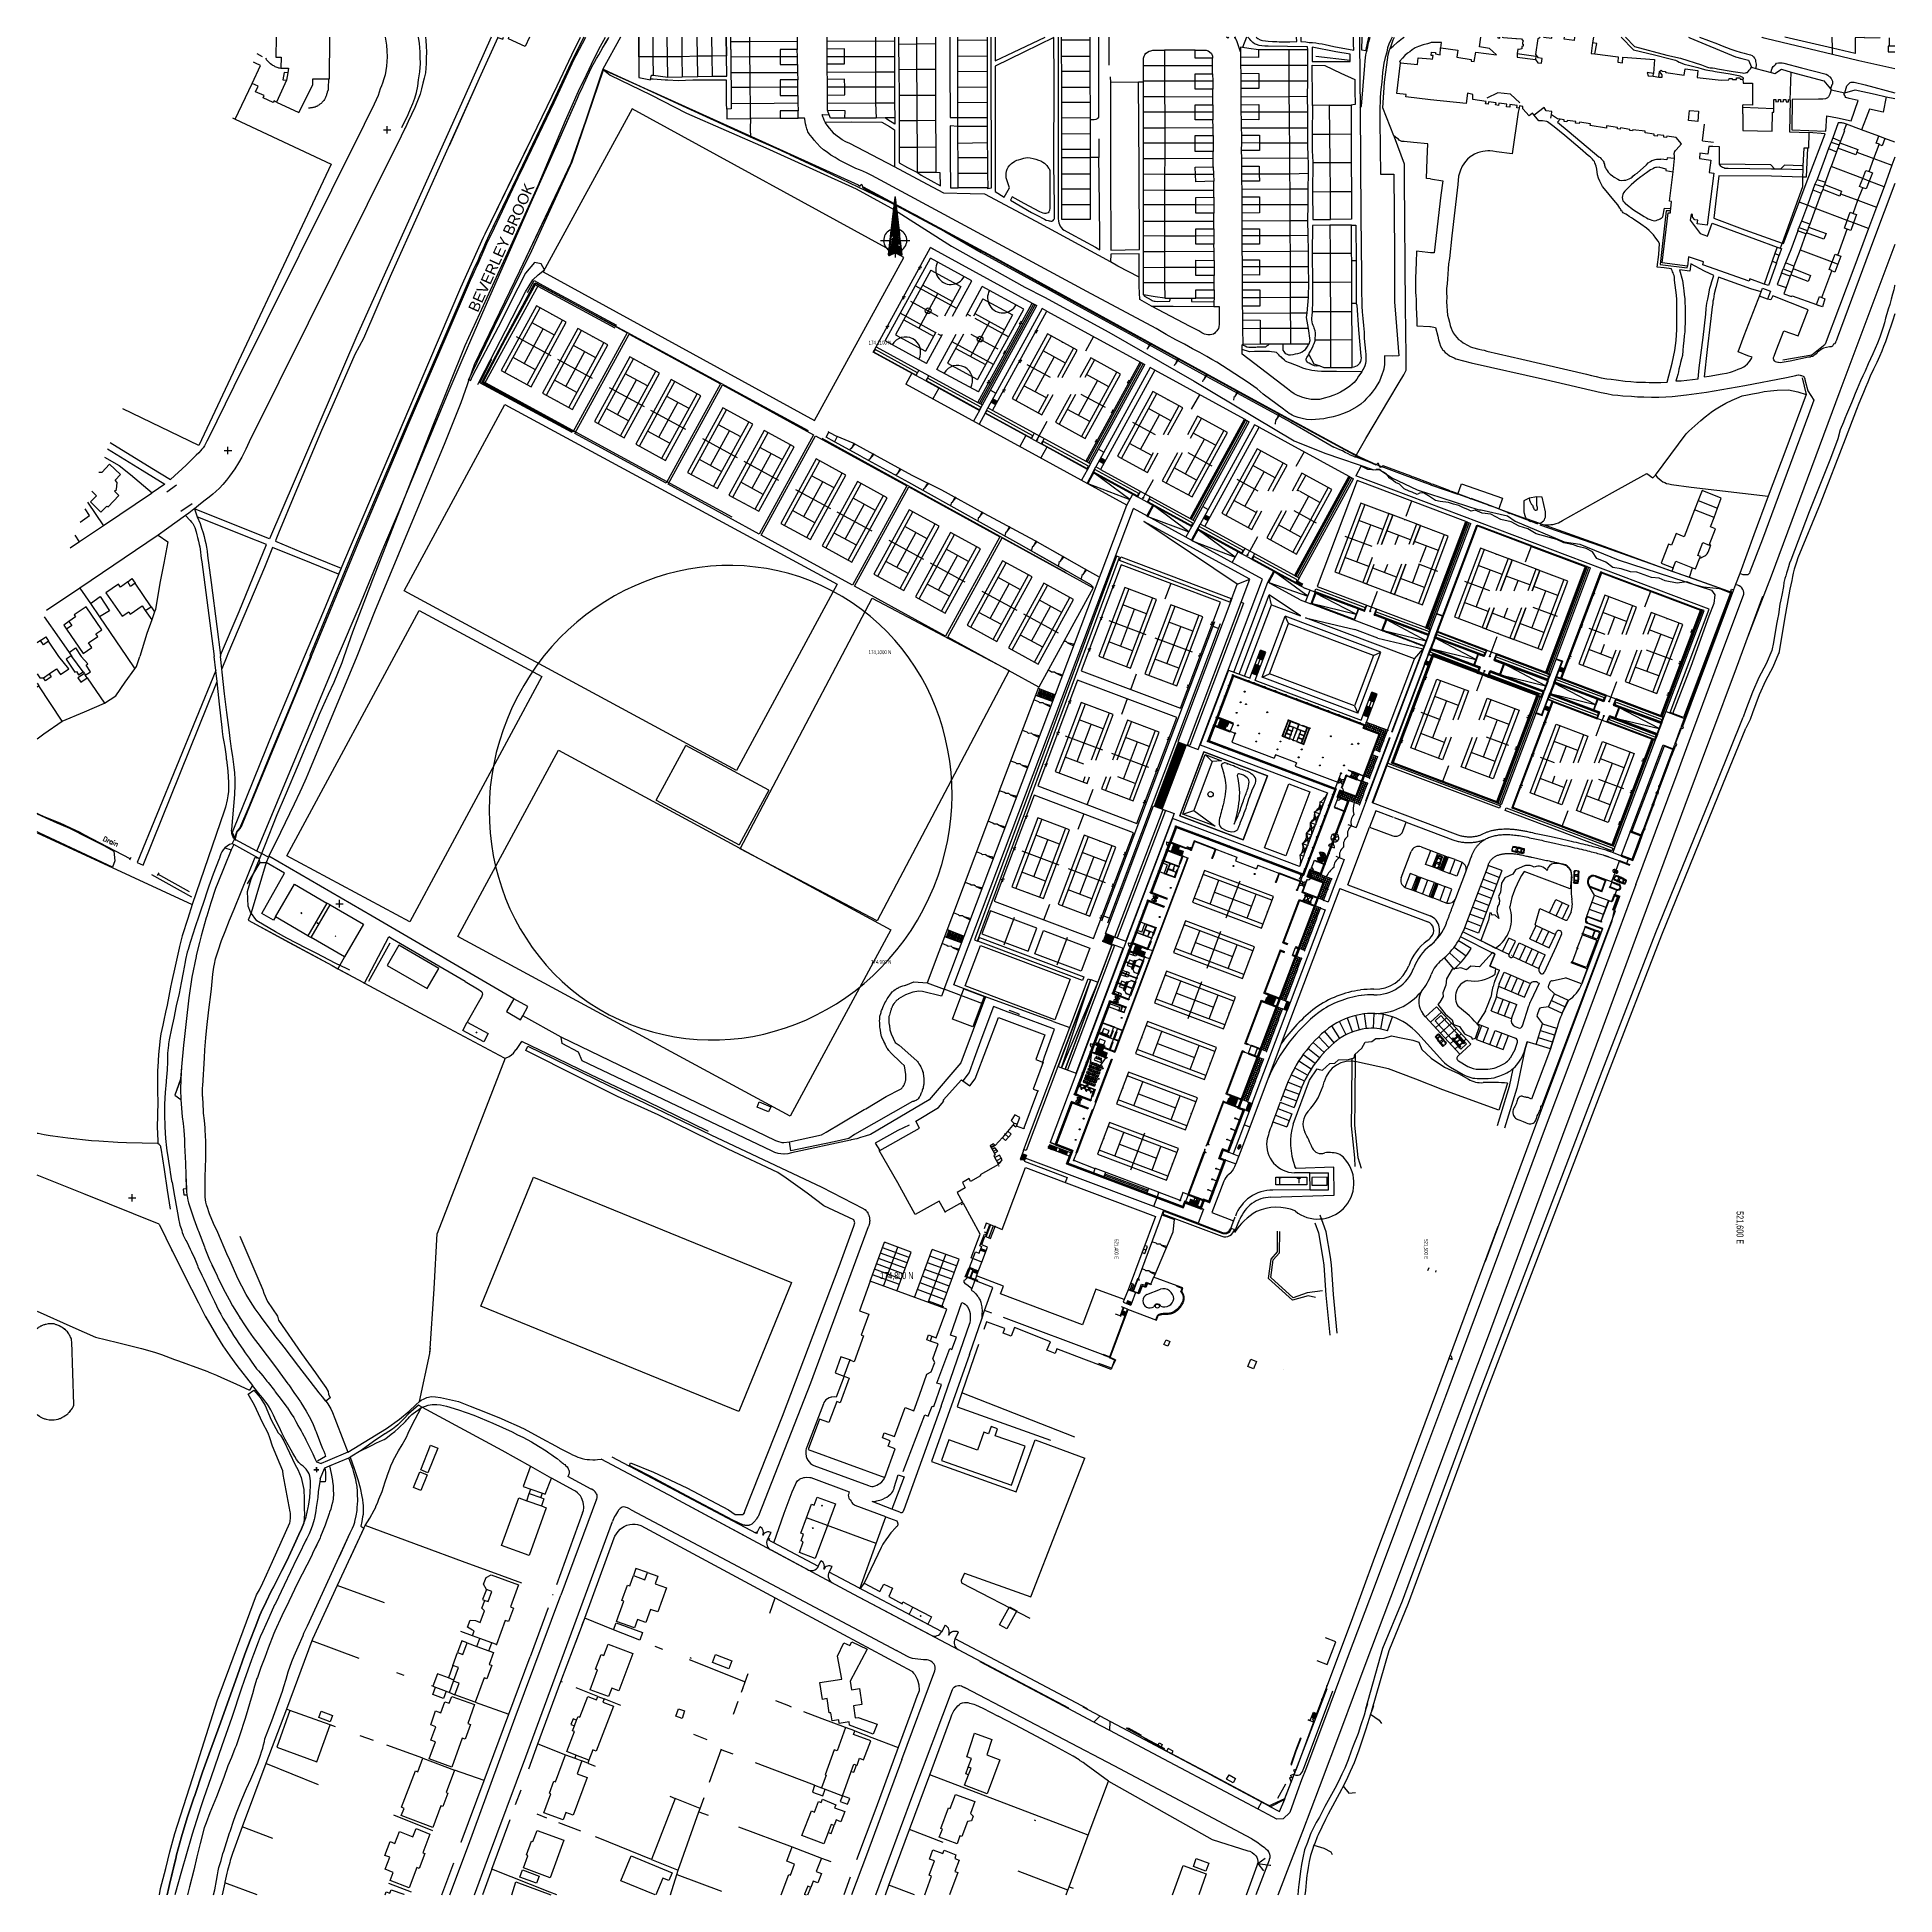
# Model space of a CAD drawing. Header units: millimetres. Extents: x 521005098 to 522149999836, y 174611071 to 175300000107.
# Drawn here: x 521550000236 to 522149999836, y 174699999600 to 175300000107 of the extents above.
import ezdxf
from ezdxf.enums import TextEntityAlignment as Align

# ---------------------------------------------------------------- set-up
doc = ezdxf.new("R2010")
doc.units = ezdxf.units.MM
doc.header["$LTSCALE"] = 200
doc.header["$PDSIZE"] = 200
for name, color, linetype in [('0-35TEXT', 3, 'Continuous'), ('siteplan$0$0-35TEXT', 3, 'Continuous'), ('siteplan$0$siteplan$0$10', 1, 'Continuous'), ('siteplan$0$siteplan$0$11', 1, 'Continuous'), ('siteplan$0$siteplan$0$12', 1, 'Continuous'), ('siteplan$0$siteplan$0$13', 1, 'Continuous'), ('siteplan$0$siteplan$0$14', 1, 'Continuous'), ('siteplan$0$siteplan$0$15', 1, 'Continuous'), ('siteplan$0$siteplan$0$17', 1, 'Continuous'), ('siteplan$0$siteplan$0$18', 1, 'Continuous'), ('siteplan$0$siteplan$0$19', 1, 'Continuous'), ('siteplan$0$siteplan$0$20', 1, 'Continuous'), ('siteplan$0$siteplan$0$21', 1, 'Continuous'), ('siteplan$0$siteplan$0$22', 1, 'Continuous'), ('siteplan$0$siteplan$0$23', 1, 'Continuous'), ('siteplan$0$siteplan$0$24', 1, 'Continuous'), ('siteplan$0$siteplan$0$25', 1, 'Continuous'), ('siteplan$0$siteplan$0$26', 1, 'Continuous'), ('siteplan$0$siteplan$0$27', 1, 'Continuous'), ('siteplan$0$siteplan$0$28', 1, 'Continuous'), ('siteplan$0$siteplan$0$29', 1, 'Continuous'), ('siteplan$0$siteplan$0$30', 1, 'Continuous'), ('siteplan$0$siteplan$0$31', 1, 'Continuous'), ('siteplan$0$siteplan$0$32', 1, 'Continuous'), ('siteplan$0$siteplan$0$33', 1, 'Continuous'), ('siteplan$0$siteplan$0$34', 1, 'Continuous'), ('siteplan$0$siteplan$0$35', 1, 'Continuous'), ('siteplan$0$siteplan$0$36', 1, 'Continuous'), ('siteplan$0$siteplan$0$37', 1, 'Continuous'), ('siteplan$0$siteplan$0$39', 1, 'Continuous'), ('siteplan$0$siteplan$0$41', 1, 'Continuous'), ('siteplan$0$siteplan$0$42', 1, 'Continuous'), ('siteplan$0$siteplan$0$43', 1, 'Continuous'), ('siteplan$0$siteplan$0$44', 1, 'Continuous'), ('siteplan$0$siteplan$0$45', 1, 'Continuous'), ('siteplan$0$siteplan$0$46', 1, 'Continuous'), ('siteplan$0$siteplan$0$47', 1, 'Continuous'), ('siteplan$0$siteplan$0$48', 1, 'Continuous'), ('siteplan$0$siteplan$0$49', 1, 'Continuous'), ('siteplan$0$siteplan$0$5', 1, 'Continuous'), ('siteplan$0$siteplan$0$51', 1, 'Continuous'), ('siteplan$0$siteplan$0$53', 1, 'Continuous'), ('siteplan$0$siteplan$0$54', 1, 'Continuous'), ('siteplan$0$siteplan$0$55', 1, 'Continuous'), ('siteplan$0$siteplan$0$56', 1, 'Continuous'), ('siteplan$0$siteplan$0$57', 1, 'Continuous'), ('siteplan$0$siteplan$0$58', 1, 'Continuous'), ('siteplan$0$siteplan$0$59', 1, 'Continuous'), ('siteplan$0$siteplan$0$60', 1, 'Continuous'), ('siteplan$0$siteplan$0$62', 1, 'Continuous'), ('siteplan$0$siteplan$0$63', 1, 'Continuous'), ('siteplan$0$siteplan$0$8', 1, 'Continuous'), ('siteplan$0$siteplan$0$9', 1, 'Continuous'), ('siteplan$0$siteplan$0$ARUP_TEXT', 2, 'Continuous'), ('siteplan$0$siteplan$0$CONTROL', 7, 'Continuous'), ('siteplan$0$siteplan$0$Grid-txt', 1, 'Continuous')]:
    doc.layers.add(name, color=color, linetype=linetype)
doc.layers.get('siteplan$0$0-35TEXT').off()
doc.styles.add('siteplan$0$siteplan$0$Arial', font='arial.ttf', dxfattribs={"width": 0.65})
doc.styles.add('siteplan$0$siteplan$0$TXT', font='txt.shx')

# ---------------------------------------------------------------- blocks, each defined once
blk = doc.blocks.new('siteplan$0$siteplan')
at = {"layer": 'siteplan$0$siteplan$0$10', "color": 8}
for p, q in [((21162.43, 75200), (21162.56, 75199.31)), ((21162.56, 75199.31), (21162.81, 75197.44)), ((21175.47, 75200), (21175.56, 75198.94)), ((21175.56, 75198.94), (21175.69, 75197.06)), ((21196.6, 75200), (21188, 75180.69)), ((21198.75, 75199.94), (21192.81, 75186.62)), ((21198.58, 75200), (21198.75, 75199.94)), ((21198.75, 75199.94), (21200.38, 75199.38)), ((21200.38, 75199.38), (21200.66, 75200)), ((21202.19, 75199.5), (21202.36, 75200)), ((21207.62, 75196.94), (21202.19, 75199.5)), ((21209.03, 75200), (21207.62, 75196.94)), ((21238.36, 75200), (21232.69, 75189.62)), ((21273.94, 75200), (21273.94, 75198.56)), ((21273.94, 75198.56), (21275, 75198.62)), ((21273.94, 75198.56), (21273.94, 75196.06)), ((21358, 75200), (21358, 75195.31)), ((21359.38, 75200), (21359.38, 75192.31)), ((21365.38, 75195.12), (21375.56, 75200)), ((21378.38, 75199.88), (21368.69, 75195.12)), ((21378.5, 75186.25), (21378.38, 75199.88)), ((21379.81, 75200), (21379.81, 75141.44)), ((21392.78, 75200), (21392.81, 75196.19)), ((21434.56, 75199.62), (21434.18, 75200)), ((21434.94, 75200), (21434.56, 75199.62)), ((21436.88, 75199.88), (21436.82, 75200)), ((21437.04, 75200), (21436.88, 75199.88)), ((21437.12, 75199.5), (21436.88, 75199.88)), ((21437.38, 75199), (21437.12, 75199.5)), ((21437.56, 75198.5), (21437.38, 75199)), ((21438.69, 75195.25), (21437.56, 75198.5)), ((21441.62, 75199.38), (21441.04, 75200)), ((21442, 75198.88), (21441.62, 75199.38)), ((21442.38, 75198.44), (21442, 75198.88)), ((21442.62, 75198.25), (21442.38, 75198.44)), ((21443.19, 75197.88), (21442.62, 75198.25)), ((21443.72, 75200), (21443.88, 75199.81)), ((21443.88, 75199.81), (21444.31, 75199.56)), ((21444.31, 75199.56), (21445, 75199.12)), ((21445, 75199.12), (21445.38, 75199.06)), ((21445.38, 75199.06), (21445.75, 75198.94)), ((21445.75, 75198.94), (21446.69, 75198.81)), ((21446.69, 75198.81), (21447.56, 75198.69)), ((21447.56, 75198.69), (21448.94, 75198.62)), ((21448.94, 75198.62), (21450.38, 75198.56)), ((21450.38, 75198.56), (21451.12, 75198.5)), ((21451.12, 75198.5), (21454.62, 75198.5)), ((21454.62, 75198.5), (21456.81, 75198.56)), ((21456.81, 75198.56), (21456.79, 75200)), ((21458.19, 75200), (21458.19, 75198.62)), ((21458.19, 75198.62), (21459.75, 75198.44)), ((21459.75, 75198.44), (21460.81, 75198.31)), ((21460.81, 75198.31), (21461.88, 75198.25)), ((21461.88, 75198.25), (21463, 75198.12)), ((21463, 75198.12), (21464, 75197.94)), ((21475.19, 75197.88), (21475.19, 75200)), ((21477.06, 75200), (21477.06, 75200)), ((21488, 75197.06), (21489.38, 75198.38)), ((21489.38, 75198.38), (21491, 75199.62)), ((21491, 75199.62), (21491.5, 75200)), ((21500, 75198.12), (21499.06, 75197.88)), ((21500.19, 75198.25), (21500, 75198.12)), ((21500.38, 75198.31), (21500.19, 75198.25)), ((21502.12, 75198.31), (21500.38, 75198.31)), ((21503.56, 75198.25), (21502.12, 75198.31)), ((21503.38, 75196.5), (21503.56, 75198.25)), ((21561.56, 75200), (21565.62, 75195.94)), ((21562.96, 75200), (21565.94, 75197)), ((21120.93, 75194.71), (21122.69, 75193.75)), ((21123.75, 75193.19), (21123.94, 75192.94)), ((21123.94, 75192.94), (21124.12, 75192.69)), ((21124.12, 75192.69), (21124.31, 75192.44)), ((21124.31, 75192.44), (21124.5, 75192.25)), ((21124.5, 75192.25), (21124.69, 75192)), ((21162.81, 75197.44), (21162.94, 75195.56)), ((21162.94, 75192.12), (21162.81, 75190.62)), ((21162.94, 75195.56), (21163, 75193.69)), ((21163, 75193.69), (21162.94, 75192.12)), ((21175.69, 75193.31), (21175.62, 75191.5)), ((21175.69, 75197.06), (21175.75, 75195.12)), ((21175.75, 75195.12), (21175.69, 75193.31)), ((21244.38, 75193.62), (21244.38, 75186.94)), ((21248.88, 75193.62), (21249, 75187.69)), ((21253.69, 75187.12), (21253.62, 75193.62)), ((21258.25, 75193.69), (21258.38, 75187.19)), ((21263.38, 75187.31), (21263.31, 75193.81)), ((21267.94, 75193.88), (21268, 75187.38)), ((21272.62, 75192.88), (21272.62, 75194)), ((21358, 75195.31), (21358.12, 75151.19)), ((21359.38, 75192.31), (21365.38, 75195.12)), ((21368.69, 75195.12), (21359.38, 75190.62)), ((21392.81, 75196.19), (21392.75, 75175.31)), ((21443.81, 75197.62), (21443.19, 75197.88)), ((21444.69, 75197.31), (21443.81, 75197.62)), ((21445.5, 75197.19), (21444.69, 75197.31)), ((21446.56, 75197.12), (21445.5, 75197.19)), ((21447.56, 75197.12), (21446.56, 75197.12)), ((21453.81, 75196.94), (21447.56, 75197.12)), ((21460.31, 75196.88), (21453.81, 75196.94)), ((21460.38, 75195.88), (21460.31, 75196.88)), ((21461.81, 75196.81), (21461.81, 75192.19)), ((21469.5, 75195.31), (21461.81, 75196.81)), ((21461.81, 75192.19), (21474.12, 75192.19)), ((21464, 75197.94), (21465, 75197.81)), ((21465, 75197.81), (21466, 75197.62)), ((21466, 75197.62), (21468.81, 75197)), ((21468.81, 75197), (21475.31, 75195.75)), ((21474.06, 75194.5), (21469.5, 75195.31)), ((21474.12, 75192.56), (21474.06, 75194.5)), ((21474.12, 75192.19), (21474.12, 75192.56)), ((21475.31, 75195.75), (21475.19, 75197.88)), ((21487, 75196.31), (21488, 75197.06)), ((21490.94, 75193.19), (21490, 75192.12)), ((21490, 75192.12), (21490.38, 75191.69)), ((21491.75, 75194.06), (21490.94, 75193.19)), ((21492.62, 75194.81), (21491.75, 75194.06)), ((21493.38, 75195.31), (21492.62, 75194.81)), ((21494.12, 75195.94), (21493.38, 75195.31)), ((21495.06, 75196.5), (21494.12, 75195.94)), ((21496.12, 75196.94), (21495.06, 75196.5)), ((21496.19, 75196.94), (21496.12, 75196.94)), ((21497.62, 75197.5), (21496.19, 75196.94)), ((21499.06, 75197.88), (21497.62, 75197.5)), ((21565.62, 75195.94), (21572.38, 75194.25)), ((21565.94, 75197), (21576.38, 75194.19)), ((21572.38, 75194.25), (21577.38, 75193)), ((21576.38, 75194.19), (21580.81, 75193.19)), ((21577.38, 75193), (21578.25, 75192.81)), ((21578.25, 75192.81), (21579.19, 75192.56)), ((21579.19, 75192.56), (21579.81, 75192.25)), ((21579.81, 75192.25), (21580.38, 75191.94)), ((21580.81, 75193.19), (21587.56, 75191.06)), ((21629.81, 75194.44), (21629.81, 75196.44)), ((21124.69, 75192), (21124.94, 75191.81)), ((21124.94, 75191.81), (21125.12, 75191.62)), ((21125.12, 75191.62), (21125.38, 75191.44)), ((21125.38, 75191.44), (21125.75, 75191.12)), ((21125.75, 75191.12), (21126, 75190.94)), ((21126, 75190.94), (21126.31, 75190.81)), ((21126.31, 75190.81), (21126.56, 75190.69)), ((21126.56, 75190.69), (21126.81, 75190.5)), ((21126.81, 75190.5), (21127.12, 75190.44)), ((21127.12, 75190.44), (21127.38, 75190.31)), ((21127.38, 75190.31), (21127.69, 75190.19)), ((21127.69, 75190.19), (21127.94, 75190.12)), ((21127.94, 75190.12), (21128.25, 75190.06)), ((21128.25, 75190.06), (21128.75, 75189.94)), ((21144.06, 75186.56), (21144, 75183.56)), ((21162, 75186.5), (21161.56, 75185.19)), ((21162.38, 75187.81), (21162, 75186.5)), ((21162.62, 75189.25), (21162.38, 75187.81)), ((21162.81, 75190.62), (21162.62, 75189.25)), ((21175, 75186.75), (21174.62, 75185.12)), ((21175.38, 75188.5), (21175, 75186.75)), ((21175.5, 75190), (21175.38, 75188.5)), ((21175.62, 75191.5), (21175.5, 75190)), ((21192.81, 75186.62), (21183.06, 75164.94)), ((21232.62, 75189.38), (21227, 75172.5)), ((21232.69, 75189.62), (21232.62, 75189.38)), ((21236.12, 75188), (21232.69, 75189.62)), ((21265.12, 75174.75), (21236.12, 75188)), ((21244.38, 75186.94), (21248.06, 75186.25)), ((21248.06, 75186.25), (21248.12, 75186.44)), ((21248.12, 75186.44), (21248.38, 75187.75)), ((21249, 75186.38), (21248.12, 75186.44)), ((21248.38, 75187.75), (21249, 75187.69)), ((21249, 75187.69), (21253.69, 75187.12)), ((21252.88, 75186.12), (21249, 75186.38)), ((21253.75, 75186.12), (21252.88, 75186.12)), ((21253.69, 75187.12), (21258.19, 75187.19)), ((21257, 75185.94), (21253.75, 75186.12)), ((21258.19, 75187.19), (21258.38, 75187.19)), ((21258.38, 75187.19), (21263.38, 75187.31)), ((21272.69, 75186.12), (21261.81, 75186.06)), ((21263.38, 75187.31), (21268, 75187.38)), ((21268, 75187.38), (21270.38, 75187.38)), ((21272.69, 75178.56), (21272.69, 75186.12)), ((21359.38, 75190.62), (21359.38, 75150.12)), ((21378.38, 75158.81), (21378.5, 75186.25)), ((21396.56, 75187.19), (21396.62, 75185.38)), ((21461.88, 75180), (21461.81, 75191)), ((21461.81, 75191), (21465.94, 75190.88)), ((21465.94, 75190.88), (21471.06, 75188.38)), ((21471.06, 75188.38), (21475.56, 75186.31)), ((21475.56, 75186.31), (21475.62, 75182.75)), ((21580.38, 75191.94), (21581.19, 75191.62)), ((21581.19, 75191.62), (21582, 75191.31)), ((21582, 75191.31), (21583.81, 75190.81)), ((21583.81, 75190.81), (21585.12, 75190.56)), ((21585.12, 75190.56), (21586.38, 75190.19)), ((21586.38, 75190.19), (21587.75, 75189.81)), ((21587.56, 75191.06), (21588.06, 75190.81)), ((21587.75, 75189.81), (21589, 75189.44)), ((21588.06, 75190.81), (21588.62, 75190.62)), ((21588.62, 75190.62), (21589.19, 75190.38)), ((21589, 75189.44), (21590.25, 75189.25)), ((21589.19, 75190.38), (21589.81, 75190.25)), ((21589.81, 75190.25), (21590.38, 75190.12)), ((21590.25, 75189.25), (21591.06, 75189.12)), ((21590.38, 75190.12), (21591.06, 75190.12)), ((21591.06, 75190.12), (21591.88, 75190)), ((21591.06, 75189.12), (21591.94, 75188.88)), ((21591.88, 75190), (21592.69, 75189.81)), ((21591.94, 75188.88), (21596.81, 75188.12)), ((21592.69, 75189.81), (21597.81, 75188.94)), ((21596.81, 75188.12), (21599.5, 75187.62)), ((21597.81, 75188.94), (21600.81, 75188.5)), ((21599.5, 75187.62), (21599.94, 75187.56)), ((21599.94, 75187.56), (21600.38, 75187.31)), ((21600.38, 75187.31), (21600.75, 75187.12)), ((21600.75, 75187.12), (21600.94, 75187)), ((21600.81, 75188.5), (21601.19, 75188.38)), ((21600.94, 75187), (21601, 75186.81)), ((21601.06, 75186.56), (21600.94, 75186.38)), ((21601, 75186.81), (21601.06, 75186.56)), ((21601.19, 75188.38), (21601.75, 75188.44)), ((21601.75, 75188.44), (21601.81, 75188.44)), ((21601.81, 75188.44), (21602.06, 75188.56)), ((21602.06, 75188.56), (21602.38, 75188.62)), ((21602.38, 75188.62), (21602.75, 75189)), ((21602.75, 75189), (21603, 75189.38)), ((21603, 75189.38), (21603.38, 75189.81)), ((21603.38, 75189.81), (21603.75, 75190.31)), ((21121.38, 75184.12), (21119.44, 75185)), ((21120.56, 75182.38), (21121.38, 75184.12)), ((21123.31, 75181.12), (21120.56, 75182.38)), ((21123, 75180.38), (21123.31, 75181.12)), ((21126.25, 75178.94), (21123, 75180.38)), ((21142.94, 75180.12), (21142.81, 75179.88)), ((21143.06, 75180.31), (21142.94, 75180.12)), ((21143.12, 75180.56), (21143.06, 75180.31)), ((21143.25, 75180.81), (21143.12, 75180.56)), ((21143.31, 75181), (21143.25, 75180.81)), ((21143.44, 75181.25), (21143.31, 75181)), ((21143.5, 75181.5), (21143.44, 75181.25)), ((21143.56, 75181.75), (21143.5, 75181.5)), ((21143.62, 75182), (21143.56, 75181.75)), ((21143.69, 75182.25), (21143.62, 75182)), ((21143.94, 75183), (21143.69, 75182.25)), ((21144, 75183.56), (21143.94, 75183)), ((21160.12, 75181.12), (21159.5, 75179.75)), ((21160.5, 75182.25), (21160.12, 75181.12)), ((21160.81, 75183.31), (21160.5, 75182.25)), ((21161.19, 75184.31), (21160.81, 75183.31)), ((21161.56, 75185.19), (21161.19, 75184.31)), ((21173.69, 75181.62), (21172.88, 75179.44)), ((21174.19, 75183.31), (21173.69, 75181.62)), ((21174.62, 75185.12), (21174.19, 75183.31)), ((21188, 75180.69), (21181.25, 75165.62)), ((21261.81, 75186.06), (21257, 75185.94)), ((21405.75, 75185.44), (21396.62, 75185.38)), ((21396.62, 75185.38), (21396.62, 75156.81)), ((21407.31, 75185.44), (21405.75, 75185.44)), ((21405.94, 75157.62), (21405.75, 75185.44)), ((21475.62, 75182.75), (21475.69, 75178.25)), ((21627.62, 75180.12), (21626.75, 75180)), ((21628, 75180.25), (21627.62, 75180.12)), ((21628.25, 75180.44), (21628, 75180.25)), ((21628.62, 75180.75), (21628.25, 75180.44)), ((21628.81, 75181.12), (21628.62, 75180.75)), ((21629, 75181.62), (21628.81, 75181.12)), ((21629.38, 75183), (21629, 75181.62)), ((21633.62, 75181.75), (21633.81, 75182.06)), ((21633.62, 75181.44), (21633.62, 75181.75)), ((21633.81, 75181.12), (21633.62, 75181.44)), ((21634, 75180.81), (21633.81, 75181.12)), ((21634.19, 75180.56), (21634, 75180.81)), ((21634.5, 75180.38), (21634.19, 75180.56)), ((21634.88, 75180.25), (21634.5, 75180.38)), ((21635.25, 75180.19), (21634.88, 75180.25)), ((21638.19, 75179.5), (21635.25, 75180.19)), ((21647.25, 75180.75), (21646.19, 75175.81)), ((21126.5, 75179.38), (21126.25, 75178.94)), ((21127.31, 75179), (21126.5, 75179.38)), ((21138.06, 75177.06), (21137.62, 75177.06)), ((21138.31, 75177.12), (21138.06, 75177.06)), ((21138.56, 75177.12), (21138.31, 75177.12)), ((21138.81, 75177.19), (21138.56, 75177.12)), ((21139.06, 75177.25), (21138.81, 75177.19)), ((21139.31, 75177.31), (21139.06, 75177.25)), ((21139.56, 75177.38), (21139.31, 75177.31)), ((21139.75, 75177.44), (21139.56, 75177.38)), ((21140, 75177.56), (21139.75, 75177.44)), ((21140.25, 75177.62), (21140, 75177.56)), ((21140.5, 75177.75), (21140.25, 75177.62)), ((21140.69, 75177.88), (21140.5, 75177.75)), ((21140.94, 75178), (21140.69, 75177.88)), ((21141.12, 75178.19), (21140.94, 75178)), ((21141.31, 75178.31), (21141.12, 75178.19)), ((21141.5, 75178.44), (21141.31, 75178.31)), ((21141.75, 75178.62), (21141.5, 75178.44)), ((21141.94, 75178.81), (21141.75, 75178.62)), ((21142.06, 75179), (21141.94, 75178.81)), ((21142.25, 75179.19), (21142.06, 75179)), ((21142.44, 75179.38), (21142.25, 75179.19)), ((21142.56, 75179.56), (21142.44, 75179.38)), ((21142.81, 75179.88), (21142.56, 75179.56)), ((21158.81, 75178.31), (21155.62, 75171.81)), ((21159.5, 75179.75), (21158.81, 75178.31)), ((21172, 75177.31), (21169.81, 75172.81)), ((21172.88, 75179.44), (21172, 75177.31)), ((21272.75, 75176.69), (21272.69, 75178.56)), ((21303.5, 75175), (21305.81, 75174.94)), ((21392.75, 75174.12), (21392.62, 75173.81)), ((21392.75, 75175.31), (21392.81, 75174.88)), ((21392.81, 75174.44), (21392.75, 75174.12)), ((21392.81, 75174.88), (21392.81, 75174.44)), ((21461.88, 75177.94), (21461.88, 75180)), ((21474.94, 75178.12), (21474.38, 75178.06)), ((21475.69, 75178.25), (21474.94, 75178.12)), ((21528.38, 75175.75), (21526.38, 75162.31)), ((21528.69, 75177.06), (21528.38, 75175.75)), ((21616.81, 75179.81), (21616.75, 75170.06)), ((21625.38, 75180), (21616.81, 75179.81)), ((21626.06, 75179.94), (21625.38, 75180)), ((21626.75, 75180), (21626.06, 75179.94)), ((21627.69, 75169.62), (21628, 75174.56)), ((21628, 75174.56), (21631.5, 75173.94)), ((21635.88, 75173), (21638.19, 75179.5)), ((21641.81, 75176.75), (21640.69, 75173.94)), ((21646.19, 75175.81), (21641.81, 75176.75)), ((21155.62, 75171.81), (21113.56, 75087.12)), ((21114, 75173.5), (21145, 75158.94)), ((21168, 75168.94), (21167.12, 75167.06)), ((21168.94, 75170.81), (21168, 75168.94)), ((21169.81, 75172.81), (21168.94, 75170.81)), ((21226.62, 75171.38), (21222.38, 75159.31)), ((21227, 75172.5), (21226.62, 75171.38)), ((21304.56, 75172.56), (21313.12, 75172.62)), ((21313.12, 75172.62), (21322.81, 75172.56)), ((21322.81, 75172.56), (21325.31, 75171.19)), ((21324.75, 75173.31), (21323.88, 75173.94)), ((21327, 75171.88), (21324.75, 75173.31)), ((21325.31, 75171.19), (21326.88, 75170.12)), ((21326.88, 75170.12), (21326.94, 75164.31)), ((21327, 75173.94), (21327, 75171.88)), ((21391.38, 75173.31), (21390.19, 75173.31)), ((21391.88, 75173.38), (21391.38, 75173.31)), ((21392.38, 75173.62), (21391.88, 75173.38)), ((21392.62, 75173.81), (21392.38, 75173.62)), ((21489.19, 75167.38), (21488.19, 75168.12)), ((21536.19, 75173), (21535, 75173)), ((21537.56, 75172.81), (21536.19, 75173)), ((21537.81, 75172.69), (21537.56, 75172.81)), ((21540, 75171), (21537.81, 75172.69)), ((21543.38, 75168.19), (21540, 75171)), ((21541.88, 75173.5), (21541, 75172.5)), ((21541, 75172.5), (21544.81, 75169.38)), ((21548.38, 75164.06), (21543.38, 75168.19)), ((21544.81, 75169.38), (21554.38, 75161.38)), ((21616.75, 75170.06), (21627.69, 75169.62)), ((21631.5, 75173.94), (21635.88, 75173)), ((21640.69, 75173.94), (21639.25, 75170.12)), ((21166.19, 75165.19), (21118.5, 75069.31)), ((21167.12, 75167.06), (21166.19, 75165.19)), ((21326.94, 75164.31), (21326.88, 75158.12)), ((21489.69, 75167), (21489.19, 75167.38)), ((21489.94, 75166.75), (21489.69, 75167)), ((21490.56, 75166.44), (21489.94, 75166.75)), ((21490.81, 75166.31), (21490.56, 75166.44)), ((21491.19, 75166.25), (21490.81, 75166.31)), ((21491.56, 75166.25), (21491.19, 75166.25)), ((21494.5, 75165.94), (21491.56, 75166.25)), ((21499.19, 75165.56), (21494.5, 75165.94)), ((21498.94, 75160.56), (21499.19, 75165.56)), ((21514.19, 75162.19), (21513.38, 75161.69)), ((21515.19, 75162.62), (21514.19, 75162.19)), ((21516, 75162.81), (21515.19, 75162.62)), ((21516.88, 75163.06), (21516, 75162.81)), ((21517.69, 75163.19), (21516.88, 75163.06)), ((21518.5, 75163.31), (21517.69, 75163.19)), ((21519.19, 75163.31), (21518.5, 75163.31)), ((21520.19, 75163.19), (21519.19, 75163.31)), ((21521.38, 75162.94), (21520.19, 75163.19)), ((21526.38, 75162.31), (21521.38, 75162.94)), ((21551.06, 75161.62), (21548.38, 75164.06)), ((21621.81, 75164.12), (21621.56, 75159.62)), ((21630, 75167.5), (21629.38, 75166.12)), ((21145, 75158.94), (21102.19, 75068.12)), ((21222.38, 75159.31), (21205.81, 75124.38)), ((21334.31, 75156.25), (21335.5, 75155.44)), ((21341.69, 75156.19), (21340.31, 75156.31)), ((21341.75, 75151.94), (21341.69, 75156.19)), ((21363, 75156), (21363.12, 75156.69)), ((21363.12, 75156.69), (21363.31, 75157.31)), ((21363.31, 75157.31), (21363.62, 75158)), ((21363.62, 75158), (21364.19, 75158.62)), ((21364.19, 75158.62), (21364.69, 75159.19)), ((21364.69, 75159.19), (21365.81, 75160)), ((21365.81, 75160), (21366.38, 75160.31)), ((21366.38, 75160.31), (21367, 75160.38)), ((21367, 75160.38), (21367.69, 75160.56)), ((21367.69, 75160.56), (21368.69, 75160.94)), ((21368.69, 75160.94), (21369.19, 75161.06)), ((21369.19, 75161.06), (21369.81, 75161.12)), ((21369.81, 75161.12), (21370.69, 75161.06)), ((21370.69, 75161.06), (21371.69, 75160.81)), ((21371.69, 75160.81), (21372.56, 75160.62)), ((21372.56, 75160.62), (21373.38, 75160.31)), ((21373.38, 75160.31), (21374.12, 75160.06)), ((21374.12, 75160.06), (21374.81, 75159.62)), ((21374.81, 75159.62), (21375.38, 75159.31)), ((21375.38, 75159.31), (21375.81, 75158.88)), ((21375.81, 75158.88), (21376.12, 75158.5)), ((21376.12, 75158.5), (21376.69, 75157.69)), ((21376.69, 75157.69), (21376.94, 75157.31)), ((21376.94, 75157.31), (21377, 75157.19)), ((21377, 75157.19), (21377.12, 75157.06)), ((21377.12, 75157.06), (21377.12, 75153.38)), ((21378.56, 75145.94), (21378.38, 75158.81)), ((21393, 75154.56), (21392.94, 75161.12)), ((21396.62, 75156.81), (21396.81, 75131.25)), ((21406, 75131.38), (21405.94, 75157.62)), ((21498.69, 75154.31), (21498.94, 75160.56)), ((21509.69, 75157), (21509.38, 75156.06)), ((21510.25, 75158.31), (21509.69, 75157)), ((21510.81, 75159.12), (21510.25, 75158.31)), ((21511.38, 75159.81), (21510.81, 75159.12)), ((21512, 75160.62), (21511.38, 75159.81)), ((21512.81, 75161.31), (21512, 75160.62)), ((21513.38, 75161.69), (21512.81, 75161.31)), ((21551.62, 75161.31), (21551.06, 75161.62)), ((21552.06, 75160.88), (21551.62, 75161.31)), ((21552.38, 75160.56), (21552.06, 75160.88)), ((21552.69, 75160.19), (21552.38, 75160.56)), ((21552.94, 75159.81), (21552.69, 75160.19)), ((21553.12, 75159.38), (21552.94, 75159.81)), ((21553.5, 75158.31), (21553.12, 75159.38)), ((21553.75, 75157.38), (21553.5, 75158.31)), ((21554, 75155.5), (21553.75, 75157.38)), ((21554.38, 75161.38), (21554.81, 75161.12)), ((21554.81, 75161.12), (21555.19, 75160.75)), ((21555.19, 75160.75), (21555.38, 75160.44)), ((21555.38, 75160.44), (21555.69, 75160.19)), ((21555.69, 75160.19), (21555.81, 75159.94)), ((21555.81, 75159.94), (21556, 75159.62)), ((21556, 75159.62), (21556.06, 75159.31)), ((21556.06, 75159.31), (21556.19, 75159)), ((21556.19, 75159), (21556.19, 75158.69)), ((21556.19, 75158.69), (21556.38, 75158.38)), ((21556.38, 75158.38), (21556.38, 75158.12)), ((21556.38, 75158.12), (21556.5, 75157.81)), ((21556.5, 75157.81), (21556.62, 75157.62)), ((21556.62, 75157.62), (21556.81, 75157.31)), ((21556.81, 75157.31), (21557.06, 75156.88)), ((21557.06, 75156.88), (21557.38, 75156.38)), ((21557.38, 75156.38), (21558.06, 75155.75)), ((21566, 75155.62), (21566.75, 75156.12)), ((21566.75, 75156.12), (21569.81, 75158.81)), ((21569.81, 75156.19), (21569.19, 75155.75)), ((21569.81, 75158.81), (21570.38, 75159.38)), ((21570.19, 75156.5), (21569.81, 75156.19)), ((21570.62, 75156.81), (21570.19, 75156.5)), ((21570.38, 75159.38), (21571.06, 75159.81)), ((21571.12, 75157.12), (21570.62, 75156.81)), ((21571.06, 75159.81), (21571.56, 75160.12)), ((21571.62, 75157.31), (21571.12, 75157.12)), ((21571.56, 75160.12), (21571.94, 75160.31)), ((21571.81, 75157.5), (21571.62, 75157.31)), ((21572, 75157.62), (21571.81, 75157.5)), ((21571.94, 75160.31), (21572.56, 75160.44)), ((21572.19, 75157.75), (21572, 75157.62)), ((21572.38, 75157.81), (21572.19, 75157.75)), ((21572.69, 75157.88), (21572.38, 75157.81)), ((21572.56, 75160.44), (21573.06, 75160.56)), ((21573, 75157.88), (21572.69, 75157.88)), ((21574, 75158), (21573, 75157.88)), ((21573.06, 75160.56), (21573.5, 75160.62)), ((21573.5, 75160.62), (21573.88, 75160.62)), ((21573.88, 75160.62), (21574.38, 75160.62)), ((21593.56, 75158.62), (21593.38, 75159)), ((21593.81, 75158.31), (21593.56, 75158.62)), ((21594.06, 75158.12), (21593.81, 75158.31)), ((21594.38, 75157.88), (21594.06, 75158.12)), ((21594.81, 75157.75), (21594.38, 75157.88)), ((21595.12, 75157.62), (21594.81, 75157.75)), ((21595.62, 75157.56), (21595.12, 75157.62)), ((21596.19, 75157.62), (21595.62, 75157.56)), ((21610.12, 75157.31), (21596.19, 75157.62)), ((21611.19, 75157.31), (21610.12, 75157.31)), ((21620.25, 75157.19), (21613.12, 75157.31)), ((21621.56, 75159.62), (21621.38, 75154.81)), ((21335.5, 75155.44), (21341.75, 75151.94)), ((21357, 75151.06), (21357, 75151.31)), ((21358.12, 75151.19), (21357, 75151.06)), ((21359.38, 75150.12), (21362.38, 75148.31)), ((21362.38, 75148.31), (21364, 75151.38)), ((21363, 75154.56), (21363, 75156)), ((21363.19, 75153.94), (21363, 75154.56)), ((21364, 75151.38), (21363.19, 75153.94)), ((21377.12, 75153.38), (21377.12, 75145.12)), ((21393.19, 75135.81), (21393, 75154.56)), ((21500, 75154.19), (21498.69, 75154.31)), ((21500, 75154.19), (21504, 75153.62)), ((21504, 75153.62), (21503.38, 75148.94)), ((21508.81, 75152.44), (21506.94, 75135.88)), ((21509.12, 75155.12), (21508.81, 75152.44)), ((21509.38, 75156.06), (21509.12, 75155.12)), ((21554.25, 75154.44), (21554, 75155.5)), ((21554.69, 75153.44), (21554.25, 75154.44)), ((21555.12, 75152.62), (21554.69, 75153.44)), ((21555.62, 75151.81), (21555.12, 75152.62)), ((21556.19, 75151), (21555.62, 75151.81)), ((21559.19, 75147.38), (21556.19, 75151)), ((21558.06, 75155.75), (21558.81, 75155.19)), ((21558.81, 75155.19), (21559.38, 75154.81)), ((21559.38, 75154.81), (21560.5, 75154.12)), ((21560.5, 75154.12), (21561.06, 75153.81)), ((21561.06, 75153.81), (21561.19, 75153.81)), ((21561.19, 75153.81), (21561.81, 75153.75)), ((21561.81, 75153.75), (21562.5, 75153.81)), ((21562.81, 75150.31), (21562.38, 75149.75)), ((21562.5, 75153.81), (21563.06, 75153.81)), ((21563.38, 75150.75), (21562.81, 75150.31)), ((21563.06, 75153.81), (21563.62, 75154)), ((21564.88, 75152.31), (21563.38, 75150.75)), ((21563.62, 75154), (21564.19, 75154.25)), ((21564.19, 75154.25), (21564.81, 75154.56)), ((21564.81, 75154.56), (21565.12, 75154.81)), ((21566.56, 75153.81), (21564.88, 75152.31)), ((21565.12, 75154.81), (21565.38, 75155.12)), ((21565.38, 75155.12), (21566, 75155.62)), ((21567, 75154.12), (21566.56, 75153.81)), ((21567.56, 75154.56), (21567, 75154.12)), ((21568, 75154.94), (21567.56, 75154.56)), ((21568.56, 75155.31), (21568, 75154.94)), ((21569.19, 75155.75), (21568.56, 75155.31)), ((21593.19, 75155.19), (21592.38, 75148.94)), ((21610.19, 75155.06), (21593.19, 75155.19)), ((21620.19, 75154.81), (21610.19, 75155.06)), ((21621.38, 75154.81), (21620.19, 75154.81)), ((21624.88, 75154.06), (21624.12, 75152.5)), ((21364.88, 75148.38), (21364.38, 75147.31)), ((21364.38, 75147.31), (21371.19, 75143.38)), ((21368.81, 75146.25), (21364.88, 75148.38)), ((21373.81, 75143.62), (21368.81, 75146.25)), ((21377, 75144.19), (21376.94, 75144)), ((21377.12, 75144.69), (21377, 75144.19)), ((21377.12, 75145.12), (21377.12, 75144.69)), ((21378.56, 75142.94), (21378.56, 75145.94)), ((21503.38, 75148.94), (21501.25, 75130.31)), ((21560.5, 75145.81), (21559.19, 75147.38)), ((21560.88, 75145.31), (21560.5, 75145.81)), ((21561.19, 75144.81), (21560.88, 75145.31)), ((21561.38, 75144.5), (21561.19, 75144.81)), ((21561.5, 75144.19), (21561.38, 75144.5)), ((21561.69, 75143.94), (21561.5, 75144.19)), ((21562, 75148.75), (21561.88, 75148.25)), ((21561.88, 75148.25), (21562, 75147.62)), ((21562.12, 75149.19), (21562, 75148.75)), ((21562, 75147.62), (21562.19, 75147.12)), ((21562.38, 75149.75), (21562.12, 75149.19)), ((21562.19, 75147.12), (21562.56, 75146.69)), ((21562.56, 75146.69), (21562.94, 75146.31)), ((21562.94, 75146.31), (21563.12, 75146.19)), ((21563.12, 75146.19), (21565.62, 75144.19)), ((21565.62, 75144.19), (21569, 75142.12)), ((21575.06, 75141.94), (21575.56, 75144.81)), ((21575.56, 75144.81), (21577.62, 75144.62)), ((21592.38, 75148.94), (21591.5, 75141.5)), ((21614.06, 75133.31), (21619.12, 75146.69)), ((21621.75, 75145.75), (21619.81, 75140.62)), ((21371.19, 75143.38), (21373.69, 75142.12)), ((21373.69, 75142.12), (21374.5, 75141.62)), ((21374.88, 75143.12), (21373.81, 75143.62)), ((21374.5, 75141.62), (21375.38, 75141.19)), ((21375.31, 75143), (21374.88, 75143.12)), ((21375.75, 75143), (21375.31, 75143)), ((21375.38, 75141.19), (21375.94, 75140.94)), ((21376.12, 75143.12), (21375.75, 75143)), ((21375.94, 75140.94), (21376.5, 75140.75)), ((21376.5, 75143.31), (21376.12, 75143.12)), ((21376.75, 75143.62), (21376.5, 75143.31)), ((21376.5, 75140.75), (21376.81, 75140.69)), ((21376.94, 75144), (21376.75, 75143.62)), ((21376.81, 75140.69), (21377.12, 75140.69)), ((21377.12, 75140.69), (21377.38, 75140.62)), ((21377.38, 75140.62), (21377.81, 75140.62)), ((21377.81, 75140.62), (21378, 75140.75)), ((21378, 75140.75), (21378.19, 75140.81)), ((21378.19, 75140.81), (21378.38, 75141.06)), ((21378.38, 75141.06), (21378.5, 75141.25)), ((21378.5, 75141.25), (21378.62, 75141.44)), ((21378.62, 75142.81), (21378.56, 75142.94)), ((21378.62, 75141.44), (21378.62, 75142.81)), ((21379.81, 75141.44), (21379.88, 75140.62)), ((21379.88, 75140.62), (21379.94, 75140.06)), ((21379.94, 75140.06), (21380.38, 75138.94)), ((21380.38, 75138.94), (21380.75, 75138.5)), ((21380.75, 75138.5), (21381.19, 75138)), ((21474.56, 75139.25), (21475.94, 75139.25)), ((21475.94, 75139.25), (21476, 75127.81)), ((21561.88, 75143.75), (21561.69, 75143.94)), ((21562.06, 75143.56), (21561.88, 75143.75)), ((21562.25, 75143.31), (21562.06, 75143.56)), ((21562.69, 75143.06), (21562.25, 75143.31)), ((21563.06, 75142.81), (21562.69, 75143.06)), ((21563.62, 75142.5), (21563.06, 75142.81)), ((21564.19, 75142.12), (21563.62, 75142.5)), ((21564.94, 75141.62), (21564.19, 75142.12)), ((21565.62, 75141.25), (21564.94, 75141.62)), ((21566.38, 75140.69), (21565.62, 75141.25)), ((21567.25, 75140.19), (21566.38, 75140.69)), ((21568, 75139.62), (21567.25, 75140.19)), ((21569.81, 75138.31), (21568, 75139.62)), ((21569, 75142.12), (21569.75, 75141.69)), ((21569.75, 75141.69), (21570.38, 75141.31)), ((21570.62, 75137.56), (21569.81, 75138.31)), ((21570.38, 75141.31), (21571, 75141.12)), ((21571, 75141.12), (21571.56, 75140.88)), ((21571.56, 75140.88), (21571.94, 75140.75)), ((21571.94, 75140.75), (21572.38, 75140.69)), ((21572.38, 75140.69), (21572.94, 75140.81)), ((21572.94, 75140.81), (21573.38, 75141)), ((21573.38, 75141), (21573.75, 75141.12)), ((21573.75, 75141.12), (21574, 75141.19)), ((21574, 75141.19), (21574.19, 75141.31)), ((21576.19, 75143.88), (21574.19, 75126.62)), ((21574.19, 75141.31), (21574.56, 75141.5)), ((21574.56, 75141.5), (21574.69, 75141.62)), ((21574.69, 75141.62), (21574.88, 75141.75)), ((21574.88, 75141.75), (21575.06, 75141.94)), ((21577.56, 75143.88), (21576.19, 75143.88)), ((21591.5, 75141.5), (21601.56, 75137.75)), ((21618.62, 75137.44), (21619, 75138.56)), ((21381.19, 75138), (21381.75, 75137.62)), ((21381.75, 75137.62), (21383.81, 75136.44)), ((21383.81, 75136.44), (21391.81, 75132.12)), ((21391.81, 75132.12), (21393.19, 75131.31)), ((21393.19, 75131.31), (21393.19, 75135.81)), ((21506.94, 75135.88), (21506.12, 75128.5)), ((21572, 75136.12), (21570.62, 75137.56)), ((21572.81, 75135.12), (21572, 75136.12)), ((21573.56, 75134.12), (21572.81, 75135.12)), ((21574, 75133.31), (21573.56, 75134.12)), ((21573.75, 75129.81), (21574, 75133.31)), ((21601.56, 75137.75), (21613.56, 75133.5)), ((21612, 75132.19), (21612.94, 75131.88)), ((21613.56, 75133.5), (21614.06, 75133.31)), ((21618.62, 75137.44), (21616.38, 75131.31)), ((21621.25, 75136.44), (21618.62, 75137.44)), ((21396.81, 75129.94), (21396.69, 75127.38)), ((21396.81, 75131.25), (21406, 75131.38)), ((21405.88, 75130), (21396.81, 75129.94)), ((21405.88, 75122.44), (21405.88, 75130)), ((21495.38, 75127.19), (21495.19, 75122.19)), ((21495.5, 75130.88), (21495.38, 75127.19)), ((21499.19, 75130.5), (21495.5, 75130.88)), ((21500, 75130.31), (21499.19, 75130.5)), ((21501.25, 75130.31), (21500, 75130.31)), ((21505.81, 75126.81), (21505.69, 75125.12)), ((21506.12, 75128.5), (21505.81, 75126.81)), ((21573.25, 75125.75), (21573.75, 75129.81)), ((21574.19, 75126.62), (21582.88, 75125.5)), ((21584.06, 75126.75), (21583.81, 75124.44)), ((21588.56, 75124.38), (21584.06, 75126.75)), ((21611.81, 75127), (21609.19, 75119.75)), ((21611.81, 75127), (21612.69, 75129.62)), ((21613.38, 75131.75), (21612.69, 75129.62)), ((21612.94, 75131.88), (21613.38, 75131.75)), ((21616.38, 75131.31), (21614.69, 75127.12)), ((21205.81, 75124.38), (21191.19, 75094.12)), ((21210.62, 75120.12), (21201.75, 75103.44)), ((21208.38, 75117.5), (21210.5, 75121.44)), ((21210.5, 75121.44), (21216.56, 75118.12)), ((21236.69, 75106), (21210.62, 75120.12)), ((21495.19, 75122.19), (21495.19, 75117.62)), ((21505.38, 75120.38), (21505.19, 75118.81)), ((21505.56, 75121.94), (21505.38, 75120.38)), ((21505.62, 75123.5), (21505.56, 75121.94)), ((21505.69, 75125.12), (21505.62, 75123.5)), ((21575.5, 75125.5), (21573.25, 75125.75)), ((21577.81, 75125.19), (21575.5, 75125.5)), ((21577.88, 75125), (21577.81, 75125.19)), ((21578, 75124.88), (21577.88, 75125)), ((21578.06, 75124.62), (21578, 75124.88)), ((21578.19, 75124.25), (21578.06, 75124.62)), ((21578.38, 75123.88), (21578.19, 75124.25)), ((21578.56, 75123.44), (21578.38, 75123.88)), ((21578.69, 75123), (21578.56, 75123.44)), ((21578.81, 75122.5), (21578.69, 75123)), ((21578.88, 75121.62), (21578.81, 75122.5)), ((21578.94, 75120.69), (21578.88, 75121.62)), ((21579.38, 75117.5), (21578.94, 75120.69)), ((21580.5, 75124.81), (21581.38, 75121.38)), ((21583.81, 75124.44), (21580.5, 75124.81)), ((21581.38, 75121.38), (21581.62, 75119.81)), ((21582.88, 75125.5), (21583, 75126)), ((21591.56, 75123), (21588.56, 75124.38)), ((21590.62, 75119.94), (21590.88, 75121.12)), ((21590.88, 75121.12), (21591.56, 75123)), ((21593, 75122.5), (21592.19, 75119.12)), ((21603.5, 75118.69), (21593, 75122.5)), ((21609.19, 75119.75), (21607.81, 75120.25)), ((21613.38, 75123.81), (21612, 75120.12)), ((21612, 75120.12), (21614.88, 75119.12)), ((21613.38, 75123.81), (21613.88, 75125.19)), ((21616.19, 75122.75), (21613.38, 75123.81)), ((21216.56, 75118.12), (21237.12, 75107)), ((21407.38, 75116.75), (21407.69, 75116.31)), ((21407.69, 75116.31), (21409.81, 75115.12)), ((21409.81, 75115.12), (21410.12, 75114.94)), ((21410.12, 75114.94), (21410.38, 75114.81)), ((21410.38, 75114.81), (21410.81, 75114.75)), ((21410.81, 75114.75), (21411.12, 75114.69)), ((21411.12, 75114.69), (21411.81, 75114.62)), ((21411.81, 75114.62), (21415.88, 75114.75)), ((21415.88, 75114.75), (21416, 75115.75)), ((21422.81, 75115.75), (21422.88, 75114.62)), ((21422.88, 75114.62), (21430.06, 75114.5)), ((21430.19, 75115.75), (21430.06, 75114.5)), ((21430.06, 75114.5), (21430.06, 75113.06)), ((21495.19, 75117.62), (21495.31, 75116.5)), ((21495.31, 75116.5), (21495.38, 75115.38)), ((21495.38, 75115.38), (21495.38, 75114)), ((21505.19, 75118.81), (21505.19, 75117.44)), ((21505.19, 75117.44), (21505.25, 75116)), ((21505.25, 75116), (21505.19, 75114.5)), ((21505.19, 75114.5), (21505.25, 75113.12)), ((21579.62, 75115.44), (21579.38, 75117.5)), ((21579.62, 75105.62), (21579.62, 75115.44)), ((21581.62, 75119.81), (21581.81, 75118.12)), ((21581.81, 75118.12), (21582, 75116.88)), ((21582, 75116.88), (21582.12, 75115.5)), ((21582.12, 75115.5), (21582.19, 75114.19)), ((21582.19, 75114.19), (21582.25, 75112.94)), ((21589.06, 75112.38), (21589.25, 75114.12)), ((21589.25, 75114.12), (21589.56, 75115.38)), ((21589.56, 75115.38), (21589.81, 75116.5)), ((21589.81, 75116.5), (21590.25, 75118.88)), ((21590.25, 75118.88), (21590.62, 75119.94)), ((21591.38, 75115.38), (21591.19, 75114.69)), ((21591.19, 75114.69), (21591.19, 75114)), ((21591.5, 75116.25), (21591.38, 75115.38)), ((21591.69, 75117.12), (21591.5, 75116.25)), ((21592.19, 75119.12), (21591.69, 75117.12)), ((21601.38, 75103.62), (21605.81, 75115.25)), ((21606.81, 75117.69), (21603.5, 75118.69)), ((21605.81, 75115.25), (21606.25, 75116.38)), ((21609.94, 75115.12), (21608.88, 75115.38)), ((21610.56, 75116.44), (21609.94, 75115.12)), ((21622, 75111.94), (21610.56, 75116.44)), ((21648.81, 75115.38), (21648.38, 75113.62)), ((21649.25, 75117), (21648.81, 75115.38)), ((21649.62, 75118.38), (21649.25, 75117)), ((21649.94, 75119.69), (21649.62, 75118.38)), ((21650, 75119.9), (21649.94, 75119.69)), ((21409.88, 75113.12), (21416.88, 75113.12)), ((21416.88, 75113.12), (21430.06, 75113.06)), ((21476, 75114), (21476.19, 75113.44)), ((21476.19, 75113.44), (21476.81, 75105.5)), ((21495.38, 75114), (21495.38, 75112.69)), ((21495.38, 75112.69), (21495.56, 75108.44)), ((21495.56, 75108.44), (21495.62, 75106.75)), ((21505.25, 75113.12), (21505.38, 75111.62)), ((21505.38, 75111.62), (21505.56, 75110.25)), ((21505.56, 75110.25), (21505.81, 75109.12)), ((21505.81, 75109.12), (21506.12, 75107.94)), ((21582.25, 75112.94), (21582.25, 75107.88)), ((21588.06, 75103), (21588.94, 75110.5)), ((21588.94, 75110.5), (21589.06, 75112.38)), ((21590.94, 75111.88), (21590.38, 75107.31)), ((21591, 75112.94), (21590.94, 75111.88)), ((21591.19, 75114), (21591, 75112.94)), ((21618.81, 75103.5), (21622, 75111.94)), ((21647, 75109.19), (21646.62, 75107.75)), ((21647.38, 75110.62), (21647, 75109.19)), ((21647.88, 75112.12), (21647.38, 75110.62)), ((21648.38, 75113.62), (21647.88, 75112.12)), ((21649.19, 75108.25), (21648.75, 75106.69)), ((21650, 75110.62), (21649.19, 75108.25)), ((21201.75, 75103.44), (21193.94, 75088.44)), ((21476.81, 75105.5), (21477.56, 75097)), ((21495.62, 75106.75), (21499.81, 75106.5)), ((21499.81, 75106.5), (21500, 75106.5)), ((21500, 75106.5), (21501.69, 75106.25)), ((21501.69, 75106.25), (21502.38, 75103.38)), ((21502.38, 75103.38), (21502.62, 75102.19)), ((21502.62, 75102.19), (21503, 75101)), ((21506.12, 75107.94), (21506.38, 75106.88)), ((21506.38, 75106.88), (21506.81, 75105.69)), ((21506.81, 75105.69), (21506.88, 75105.44)), ((21506.88, 75105.44), (21507.38, 75104.5)), ((21507.38, 75104.5), (21508, 75103.62)), ((21508, 75103.62), (21508.56, 75103)), ((21508.56, 75103), (21509.12, 75102.38)), ((21509.12, 75102.38), (21509.81, 75101.88)), ((21579.38, 75102), (21579.62, 75105.62)), ((21582, 75103.5), (21581.81, 75101.88)), ((21582.12, 75104.81), (21582, 75103.5)), ((21582.19, 75106), (21582.12, 75104.81)), ((21582.25, 75107.88), (21582.19, 75106)), ((21586.81, 75093.19), (21588.06, 75103)), ((21590.38, 75107.31), (21589.38, 75099.12)), ((21599.38, 75098.38), (21601.38, 75103.62)), ((21611.62, 75098.75), (21614.19, 75105.12)), ((21614.19, 75105.12), (21618.81, 75103.5)), ((21645.12, 75103.12), (21644.38, 75101.12)), ((21645.81, 75105), (21645.12, 75103.12)), ((21646.19, 75106.38), (21645.81, 75105)), ((21646.62, 75107.75), (21646.19, 75106.38)), ((21648.19, 75105.12), (21647, 75101.62)), ((21648.75, 75106.69), (21648.19, 75105.12)), ((21439.19, 75100.62), (21439.38, 75100.88)), ((21439.19, 75099.12), (21439.19, 75100.62)), ((21439.19, 75100.62), (21440.19, 75100.31)), ((21439.19, 75097.62), (21439.19, 75099.12)), ((21441.56, 75098.38), (21439.19, 75099.12)), ((21440.19, 75100.31), (21440.75, 75100)), ((21440.75, 75100), (21441.38, 75099.88)), ((21441.38, 75099.88), (21442.19, 75099.88)), ((21443.19, 75098.5), (21441.56, 75098.38)), ((21442.19, 75099.88), (21442.69, 75099.88)), ((21442.69, 75099.88), (21443.56, 75099.88)), ((21443.81, 75098.44), (21443.19, 75098.5)), ((21443.56, 75099.88), (21444, 75099.94)), ((21445.19, 75098.44), (21443.81, 75098.44)), ((21444, 75099.94), (21446.56, 75100)), ((21445.94, 75098.5), (21445.19, 75098.44)), ((21447.38, 75098.5), (21445.94, 75098.5)), ((21446.56, 75100), (21446.81, 75100)), ((21446.81, 75100), (21447, 75100.12)), ((21447, 75100.12), (21447.19, 75100.25)), ((21447.19, 75100.25), (21447.38, 75100.38)), ((21447.38, 75100.38), (21447.62, 75100.5)), ((21448, 75098.44), (21447.38, 75098.5)), ((21447.62, 75100.5), (21447.81, 75100.75)), ((21447.81, 75100.75), (21448, 75101)), ((21448.62, 75098.38), (21448, 75098.44)), ((21449.69, 75098.31), (21448.62, 75098.38)), ((21450.31, 75098.12), (21449.69, 75098.31)), ((21450.5, 75097.94), (21450.31, 75098.12)), ((21450.69, 75097.75), (21450.5, 75097.94)), ((21451, 75097.38), (21450.69, 75097.75)), ((21451.38, 75097), (21451, 75097.38)), ((21451.75, 75096.75), (21451.38, 75097)), ((21452.06, 75096.38), (21451.75, 75096.75)), ((21452.88, 75095.69), (21452.06, 75096.38)), ((21452.38, 75101), (21452.31, 75099.88)), ((21452.31, 75099.88), (21452.31, 75099.38)), ((21452.31, 75099.38), (21452.38, 75098.88)), ((21452.38, 75098.88), (21452.62, 75098.44)), ((21452.62, 75098.44), (21453.12, 75097.88)), ((21453.12, 75097.88), (21453.75, 75097.62)), ((21453.75, 75097.62), (21454.19, 75097.44)), ((21454.19, 75097.44), (21454.81, 75097.38)), ((21454.81, 75097.38), (21455.62, 75097.5)), ((21455.62, 75097.5), (21456.38, 75097.69)), ((21456.38, 75097.69), (21457.19, 75097.88)), ((21457.19, 75097.88), (21457.88, 75098)), ((21457.88, 75098), (21458.56, 75098.38)), ((21458.56, 75098.38), (21459.12, 75098.81)), ((21459.12, 75098.81), (21459.62, 75099.12)), ((21459.62, 75099.12), (21460, 75099.62)), ((21459.88, 75096), (21460, 75096.31)), ((21460, 75099.62), (21460.38, 75100.19)), ((21460, 75096.31), (21460.12, 75096.5)), ((21460.12, 75096.5), (21460.31, 75096.81)), ((21460.31, 75096.81), (21460.38, 75096.94)), ((21460.38, 75100.19), (21460.62, 75100.81)), ((21460.38, 75096.94), (21460.75, 75097.5)), ((21460.62, 75100.81), (21460.62, 75101)), ((21477.56, 75097), (21477.62, 75096.44)), ((21477.62, 75096.44), (21477.56, 75095.81)), ((21503, 75101), (21503.19, 75100.44)), ((21503.19, 75100.44), (21504, 75098.94)), ((21504, 75098.94), (21504.19, 75098.75)), ((21504.19, 75098.75), (21504.81, 75098.19)), ((21504.81, 75098.19), (21505.38, 75097.69)), ((21505.38, 75097.69), (21506.19, 75097.12)), ((21506.19, 75097.12), (21506.94, 75096.75)), ((21506.94, 75096.75), (21507.62, 75096.38)), ((21507.62, 75096.38), (21508.25, 75096.12)), ((21508.25, 75096.12), (21513.19, 75094.81)), ((21509.81, 75101.88), (21510.62, 75101.31)), ((21510.62, 75101.31), (21512.19, 75100.38)), ((21512.19, 75100.38), (21512.94, 75100)), ((21512.94, 75100), (21513.62, 75099.75)), ((21513.62, 75099.75), (21515.62, 75099.25)), ((21515.62, 75099.25), (21516.56, 75099)), ((21516.56, 75099), (21517.38, 75098.88)), ((21517.38, 75098.88), (21518.19, 75098.62)), ((21518.19, 75098.62), (21529.5, 75096)), ((21578.12, 75094.75), (21578.56, 75096.75)), ((21578.56, 75096.75), (21578.94, 75098.75)), ((21578.94, 75098.75), (21579.19, 75100.38)), ((21579.19, 75100.38), (21579.38, 75102)), ((21581.06, 75096.12), (21580.81, 75094.94)), ((21581.38, 75097.19), (21581.06, 75096.12)), ((21581.56, 75098.75), (21581.38, 75097.19)), ((21581.62, 75100.25), (21581.56, 75098.75)), ((21581.81, 75101.88), (21581.62, 75100.25)), ((21589.38, 75099.12), (21588.38, 75090.25)), ((21602.5, 75097.12), (21599.38, 75098.38)), ((21603.94, 75096.69), (21602.5, 75097.12)), ((21603.06, 75095.19), (21603.69, 75096.25)), ((21603.69, 75096.25), (21603.94, 75096.69)), ((21610.81, 75096.5), (21611.06, 75097)), ((21610.81, 75096.12), (21610.81, 75096.5)), ((21610.94, 75095.81), (21610.81, 75096.12)), ((21611.06, 75097), (21611.62, 75098.75)), ((21622.12, 75096.69), (21616.19, 75095.38)), ((21622.62, 75096.69), (21622.12, 75096.69)), ((21623, 75096.81), (21622.62, 75096.69)), ((21623.38, 75096.88), (21623, 75096.81)), ((21623.62, 75097), (21623.38, 75096.88)), ((21623.94, 75097.25), (21623.62, 75097)), ((21624.19, 75097.38), (21623.94, 75097.25)), ((21624.62, 75097.75), (21624.19, 75097.38)), ((21624.94, 75098.12), (21624.62, 75097.75)), ((21625.12, 75098.38), (21624.94, 75098.12)), ((21625.38, 75098.5), (21625.12, 75098.38)), ((21625.62, 75098.69), (21625.38, 75098.5)), ((21625.88, 75098.88), (21625.62, 75098.69)), ((21626.12, 75099), (21625.88, 75098.88)), ((21626.5, 75099.31), (21626.12, 75099)), ((21627, 75099.5), (21626.5, 75099.31)), ((21642.19, 75096.12), (21641.38, 75094.44)), ((21642.88, 75097.75), (21642.19, 75096.12)), ((21643.69, 75099.44), (21642.88, 75097.75)), ((21644.38, 75101.12), (21643.69, 75099.44)), ((21645, 75096.81), (21644.19, 75094.94)), ((21645.81, 75098.62), (21645, 75096.81)), ((21646.38, 75100.12), (21645.81, 75098.62)), ((21647, 75101.62), (21646.38, 75100.12)), ((21191.19, 75094.12), (21189.69, 75089.88)), ((21192.94, 75088.31), (21196.81, 75096)), ((21453.19, 75095.38), (21452.88, 75095.69)), ((21453.62, 75095.12), (21453.19, 75095.38)), ((21454.19, 75094.88), (21453.62, 75095.12)), ((21454.81, 75094.75), (21454.19, 75094.88)), ((21457.62, 75093.62), (21454.81, 75094.75)), ((21458.81, 75093.12), (21457.62, 75093.62)), ((21459.88, 75092.75), (21458.81, 75093.12)), ((21459.88, 75095.81), (21459.88, 75096)), ((21460, 75095.5), (21459.88, 75095.81)), ((21460.81, 75092.5), (21459.88, 75092.75)), ((21460.31, 75095), (21460, 75095.5)), ((21460.56, 75094.81), (21460.31, 75095)), ((21460.88, 75094.69), (21460.56, 75094.81)), ((21461.69, 75092.38), (21460.81, 75092.5)), ((21461.38, 75094.38), (21460.88, 75094.69)), ((21461.81, 75094.19), (21461.38, 75094.38)), ((21462.62, 75092.19), (21461.69, 75092.38)), ((21462.56, 75093.88), (21461.81, 75094.19)), ((21463.31, 75093.75), (21462.56, 75093.88)), ((21463.56, 75092.12), (21462.62, 75092.19)), ((21464.31, 75093.81), (21463.31, 75093.75)), ((21464.81, 75092), (21463.56, 75092.12)), ((21469.62, 75092), (21464.81, 75092)), ((21477.88, 75091.88), (21469.62, 75092)), ((21475.31, 75093.38), (21474.69, 75093.31)), ((21475.81, 75093.62), (21475.31, 75093.38)), ((21476.38, 75093.88), (21475.81, 75093.62)), ((21476.69, 75094.19), (21476.38, 75093.88)), ((21477, 75094.5), (21476.69, 75094.19)), ((21477.06, 75094.69), (21477, 75094.5)), ((21477.38, 75095.19), (21477.06, 75094.69)), ((21477.5, 75095.75), (21477.38, 75095.19)), ((21477.56, 75095.81), (21477.5, 75095.75)), ((21513.19, 75094.81), (21537.19, 75089.38)), ((21529.5, 75096), (21550.38, 75091.12)), ((21550.38, 75091.12), (21552, 75090.69)), ((21552, 75090.69), (21553.56, 75090.38)), ((21553.56, 75090.38), (21555.19, 75090)), ((21576.5, 75088.62), (21578.12, 75094.75)), ((21579.94, 75091), (21579.62, 75090)), ((21580.12, 75091.88), (21579.94, 75091)), ((21580.25, 75092.81), (21580.12, 75091.88)), ((21580.56, 75093.88), (21580.25, 75092.81)), ((21580.81, 75094.94), (21580.56, 75093.88)), ((21586.5, 75089.69), (21586.81, 75093.19)), ((21588.38, 75090.25), (21590.06, 75090.5)), ((21590.06, 75090.5), (21594.19, 75091.31)), ((21594.19, 75091.31), (21595.62, 75091.44)), ((21595.62, 75091.44), (21596.94, 75091.81)), ((21596.94, 75091.81), (21597.25, 75091.88)), ((21597.25, 75091.88), (21598.38, 75092.31)), ((21598.38, 75092.31), (21599.38, 75092.75)), ((21599.38, 75092.75), (21600.38, 75093.12)), ((21600.38, 75093.12), (21601.19, 75093.5)), ((21601.19, 75093.5), (21601.62, 75093.81)), ((21601.56, 75087.44), (21615, 75090.12)), ((21601.62, 75093.81), (21602.38, 75094.44)), ((21602.38, 75094.44), (21603, 75095.12)), ((21603, 75095.12), (21603.06, 75095.19)), ((21611.12, 75095.5), (21610.94, 75095.81)), ((21611.38, 75095.25), (21611.12, 75095.5)), ((21611.38, 75095.12), (21611.38, 75095.25)), ((21611.81, 75095), (21611.38, 75095.12)), ((21612.19, 75094.88), (21611.81, 75095)), ((21612.38, 75094.88), (21612.19, 75094.88)), ((21612.94, 75094.81), (21612.38, 75094.88)), ((21613.56, 75094.88), (21612.94, 75094.81)), ((21616.19, 75095.38), (21613.56, 75094.88)), ((21615, 75090.12), (21618, 75090.75)), ((21618, 75090.75), (21618.38, 75090.88)), ((21618.38, 75090.88), (21618.88, 75090.94)), ((21618.88, 75090.94), (21619, 75090.94)), ((21619, 75090.94), (21619.38, 75090.88)), ((21619.38, 75090.88), (21619.62, 75090.75)), ((21619.62, 75090.75), (21619.81, 75090.69)), ((21619.81, 75090.69), (21620.38, 75090.5)), ((21639.69, 75090.62), (21638.94, 75089)), ((21640.38, 75092.12), (21639.69, 75090.62)), ((21641.38, 75094.44), (21640.38, 75092.12)), ((21642.06, 75090.5), (21641.25, 75088.62)), ((21643.12, 75092.75), (21642.06, 75090.5)), ((21644.19, 75094.94), (21643.12, 75092.75)), ((21113.56, 75087.12), (21105.25, 75070.25)), ((21189.69, 75089.88), (21186.88, 75081.88)), ((21222.75, 75072.31), (21192.94, 75088.31)), ((21193.94, 75088.44), (21223, 75072.81)), ((21537.19, 75089.38), (21555.12, 75085.25)), ((21555.12, 75085.25), (21557, 75084.88)), ((21555.19, 75090), (21556.94, 75089.69)), ((21556.94, 75089.69), (21558.38, 75089.5)), ((21557, 75084.88), (21558.81, 75084.5)), ((21558.38, 75089.5), (21560, 75089.31)), ((21558.81, 75084.5), (21560.5, 75084.38)), ((21560, 75089.31), (21562.88, 75088.88)), ((21560.5, 75084.38), (21562.12, 75084.19)), ((21562.12, 75084.19), (21564.94, 75084)), ((21562.88, 75088.88), (21564.69, 75088.75)), ((21564.69, 75088.75), (21566.56, 75088.62)), ((21566.56, 75088.62), (21569.5, 75088.62)), ((21569.5, 75088.62), (21570.62, 75088.5)), ((21570.62, 75088.5), (21574.38, 75088.5)), ((21574.38, 75088.5), (21576.5, 75088.62)), ((21578.12, 75083.94), (21582.75, 75084.44)), ((21579.62, 75090), (21579.25, 75089)), ((21579.25, 75089), (21581, 75089)), ((21581, 75089), (21586.5, 75089.69)), ((21582.75, 75084.44), (21585.94, 75084.88)), ((21585.94, 75084.88), (21589.12, 75085.31)), ((21589.12, 75085.31), (21601.56, 75087.44)), ((21637.19, 75084.94), (21636.62, 75083.5)), ((21637.81, 75086.38), (21637.19, 75084.94)), ((21638.38, 75087.75), (21637.81, 75086.38)), ((21638.94, 75089), (21638.38, 75087.75)), ((21639.88, 75085.25), (21639.19, 75083.69)), ((21640.56, 75086.81), (21639.88, 75085.25)), ((21641.25, 75088.62), (21640.56, 75086.81)), ((21102.19, 75068.12), (21077.63, 75079.92)), ((21186.88, 75081.88), (21181.62, 75069)), ((21564.94, 75084), (21566.88, 75083.88)), ((21566.88, 75083.88), (21568.88, 75083.81)), ((21568.88, 75083.81), (21571.38, 75083.75)), ((21571.38, 75083.75), (21573.81, 75083.75)), ((21573.81, 75083.75), (21576, 75083.81)), ((21576, 75083.81), (21578.12, 75083.94)), ((21634.38, 75078.12), (21633.88, 75076.88)), ((21637.62, 75079.69), (21634, 75070.19)), ((21635.38, 75080.38), (21634.38, 75078.12)), ((21636, 75081.94), (21635.38, 75080.38)), ((21636.62, 75083.5), (21636, 75081.94)), ((21638.38, 75081.69), (21637.62, 75079.69)), ((21639.19, 75083.69), (21638.38, 75081.69)), ((21632.38, 75073.19), (21631.62, 75070.31)), ((21633.38, 75075.69), (21632.38, 75073.19)), ((21633.88, 75076.88), (21633.38, 75075.69)), ((21072.77, 75067.02), (21083.88, 75060.12)), ((21073.54, 75069.08), (21087.06, 75060.81)), ((21102.81, 75066.44), (21102.19, 75065.69)), ((21103.19, 75066.88), (21102.81, 75066.44)), ((21103.62, 75067.38), (21103.19, 75066.88)), ((21104, 75068), (21103.62, 75067.38)), ((21104.38, 75068.62), (21104, 75068)), ((21104.81, 75069.5), (21104.38, 75068.62)), ((21105.25, 75070.25), (21104.81, 75069.5)), ((21117.38, 75066.88), (21116.06, 75064.38)), ((21118.5, 75069.31), (21117.38, 75066.88)), ((21181.62, 75069), (21159, 75014.38)), ((21373.01, 75070.04), (21373.61, 75071.14)), ((21634, 75070.19), (21625.88, 75049.31)), ((21631.62, 75070.31), (21629.19, 75063.88)), ((21071.76, 75064.35), (21076.5, 75061.62)), ((21076.5, 75061.62), (21080.19, 75058.75)), ((21083.88, 75060.12), (21091.19, 75055.62)), ((21087.06, 75060.81), (21093.06, 75057.12)), ((21098.12, 75061.81), (21093.06, 75057.12)), ((21101.38, 75065), (21098.12, 75061.81)), ((21102.19, 75065.69), (21101.38, 75065)), ((21113.81, 75060.62), (21113, 75059.38)), ((21115, 75062.5), (21113.81, 75060.62)), ((21116.06, 75064.38), (21115, 75062.5)), ((21629.19, 75063.88), (21622.38, 75046.69)), ((21080.19, 75058.75), (21087.12, 75052.81)), ((21091.19, 75055.62), (21087.12, 75052.81)), ((21095.06, 75055.31), (21091.88, 75053)), ((21108.94, 75054.38), (21107.75, 75053.25)), ((21110, 75055.56), (21108.94, 75054.38)), ((21111.12, 75056.88), (21110, 75055.56)), ((21112.12, 75058.25), (21111.12, 75056.88)), ((21113, 75059.38), (21112.12, 75058.25)), ((21066.27, 75049.79), (21071.38, 75042.12)), ((21086.88, 75052.62), (21071.38, 75042.12)), ((21087.12, 75052.81), (21086.88, 75052.62)), ((21096.38, 75046.88), (21100.12, 75049.38)), ((21102.12, 75048.75), (21100.81, 75047.62)), ((21103.81, 75050.12), (21102.12, 75048.75)), ((21105.56, 75051.38), (21103.81, 75050.12)), ((21106.69, 75052.38), (21105.56, 75051.38)), ((21107.75, 75053.25), (21106.69, 75052.38)), ((21407.29, 75051.29), (21407.89, 75052.39)), ((21625.88, 75049.31), (21618.69, 75031.81)), ((21071.38, 75042.12), (21063.69, 75037)), ((21097.88, 75045.5), (21091.81, 75041.06)), ((21099, 75046.31), (21097.88, 75045.5)), ((21097.88, 75045.5), (21099.38, 75043.88)), ((21100.62, 75047.5), (21099, 75046.31)), ((21099.38, 75043.88), (21099.88, 75043.38)), ((21099.88, 75043.38), (21100.25, 75042.88)), ((21100.25, 75042.88), (21100.62, 75042.31)), ((21100.81, 75047.62), (21100.62, 75047.5)), ((21100.62, 75042.31), (21100.94, 75041.62)), ((21100.81, 75047.62), (21101.69, 75045.12)), ((21101.69, 75045.12), (21102.62, 75042.94)), ((21102.62, 75042.94), (21103.12, 75041.44)), ((21622.38, 75046.69), (21616.38, 75031.12)), ((21063.69, 75037), (21060.69, 75035)), ((21063.69, 75037), (21062.25, 75039.15)), ((21089.06, 75039.19), (21063.81, 75022)), ((21091.81, 75041.06), (21089.06, 75039.19)), ((21089.06, 75039.19), (21092.19, 75037)), ((21092.19, 75037), (21090.94, 75030.06)), ((21100.94, 75041.62), (21101.38, 75040.19)), ((21101.38, 75040.19), (21101.62, 75039.25)), ((21101.62, 75039.25), (21101.81, 75038.38)), ((21101.81, 75038.38), (21102.12, 75037.19)), ((21102.12, 75037.19), (21102.38, 75036.12)), ((21102.38, 75036.12), (21102.56, 75035.38)), ((21103.12, 75041.44), (21103.62, 75039.94)), ((21103.62, 75039.94), (21103.94, 75038.75)), ((21103.94, 75038.75), (21104.19, 75037.62)), ((21104.19, 75037.62), (21104.5, 75036.44)), ((21104.5, 75036.44), (21104.69, 75035.31)), ((21102.56, 75035.38), (21102.62, 75034.62)), ((21102.62, 75034.62), (21102.81, 75033.62)), ((21102.81, 75033.62), (21102.88, 75032.56)), ((21102.88, 75032.56), (21103, 75031.62)), ((21103, 75031.62), (21103.19, 75030.56)), ((21103.19, 75030.56), (21106.69, 75003.25)), ((21104.69, 75035.31), (21104.88, 75034)), ((21104.88, 75034), (21105.06, 75032.62)), ((21105.06, 75032.62), (21106.19, 75023.88)), ((21440.99, 75032.86), (21441.59, 75033.96)), ((21616.38, 75031.12), (21616, 75030.06)), ((21618.19, 75030.38), (21617.81, 75029.12)), ((21618.69, 75031.81), (21618.19, 75030.38)), ((21090.94, 75030.06), (21089.62, 75023.62)), ((21614.5, 75025.12), (21614.19, 75023.88)), ((21614.75, 75026.06), (21614.5, 75025.12)), ((21615, 75026.88), (21614.75, 75026.06)), ((21615.38, 75027.88), (21615, 75026.88)), ((21615.62, 75028.88), (21615.38, 75027.88)), ((21616, 75030.06), (21615.62, 75028.88)), ((21616.69, 75024.5), (21616.38, 75023.12)), ((21616.94, 75025.75), (21616.69, 75024.5)), ((21617.19, 75026.88), (21616.94, 75025.75)), ((21617.5, 75028.12), (21617.19, 75026.88)), ((21617.81, 75029.12), (21617.5, 75028.12)), ((21063.81, 75022), (21053.06, 75014.77)), ((21063.81, 75022), (21067.19, 75017.12)), ((21067.19, 75017.12), (21070.38, 75019.31)), ((21070.38, 75019.31), (21073.38, 75014.75)), ((21089.62, 75023.62), (21088.19, 75015.19)), ((21106.19, 75023.88), (21108.06, 75009.62)), ((21613.19, 75018.31), (21612.88, 75016.88)), ((21613.5, 75019.81), (21613.19, 75018.31)), ((21614, 75022.62), (21613.5, 75019.81)), ((21614.19, 75023.88), (21614, 75022.62)), ((21616.12, 75021.75), (21614.69, 75013.81)), ((21616.38, 75023.12), (21616.12, 75021.75)), ((21052.31, 75012.81), (21057.12, 75005.88)), ((21067.19, 75017.12), (21070.12, 75012.75)), ((21073.38, 75014.75), (21070.12, 75012.75)), ((21070.12, 75012.75), (21078.81, 75000)), ((21084.94, 75014.81), (21087, 75011.81)), ((21086.81, 75016), (21087.88, 75014.38)), ((21087.88, 75014.38), (21087, 75011.81)), ((21088.19, 75015.19), (21087.88, 75014.38)), ((21159, 75014.38), (21153.25, 75000)), ((21480.55, 75014.73), (21480.99, 75015.9)), ((21612.38, 75013.5), (21612.12, 75012)), ((21612.88, 75016.88), (21612.38, 75013.5)), ((21614.69, 75013.81), (21612.5, 75001.06)), ((21085.38, 75007.38), (21083.12, 75000)), ((21087, 75011.81), (21085.38, 75007.38)), ((21108.06, 75009.62), (21109.19, 75000.38)), ((21611.81, 75010.44), (21610.81, 75004.5)), ((21612.12, 75012), (21611.81, 75010.44)), ((21057.12, 75005.88), (21060.38, 75001.25)), ((21060.38, 75001.25), (21062.38, 75002.81)), ((21060.38, 75001.25), (21061, 75000.25)), ((21061, 75000.25), (21060.62, 75000)), ((21061, 75000.25), (21061.19, 75000)), ((21062.38, 75002.81), (21064.25, 75000)), ((21106.69, 75003.25), (21107.12, 75000)), ((21109.19, 75000.38), (21109.25, 75000)), ((21519.24, 75000.14), (21519.68, 75001.31)), ((21610.31, 75001.88), (21608.48, 74997.56)), ((21610.81, 75004.5), (21610.31, 75001.88)), ((21612.46, 75000.97), (21610.59, 74996.54)), ((21060.62, 75000), (21059.38, 74999.12)), ((21059.38, 74999.12), (21062.19, 74994.88)), ((21064.88, 74995), (21061.19, 75000)), ((21062.19, 74994.88), (21062.69, 74995.12)), ((21062.69, 74995.12), (21063.38, 74994.06)), ((21065.25, 74994.44), (21063.19, 74993.06)), ((21063.38, 74994.06), (21064.88, 74995)), ((21066.38, 74997.62), (21064.25, 75000)), ((21064.88, 74995), (21065.25, 74994.44)), ((21065.25, 74994.44), (21065.56, 74993.94)), ((21065.56, 74993.94), (21067.19, 74995.06)), ((21065.81, 74997.12), (21066.38, 74997.62)), ((21067.19, 74995.06), (21065.81, 74997.12)), ((21078.44, 74991.62), (21081.56, 74996)), ((21078.81, 75000), (21081.56, 74996)), ((21081.56, 74996), (21082.06, 74996.69)), ((21082.06, 74996.69), (21083.12, 75000)), ((21107.69, 74995.44), (21107.12, 75000)), ((21108.12, 74991.88), (21107.69, 74995.44)), ((21109.62, 74996), (21109.25, 75000)), ((21109.75, 74994.94), (21109.62, 74996)), ((21110.56, 74987.88), (21109.75, 74994.94)), ((21153.25, 75000), (21138, 74963.25)), ((21517.36, 74995.16), (21516.92, 74993.99)), ((21608.48, 74997.56), (21606.1, 74993.16)), ((21610.59, 74996.54), (21608.2, 74992.13)), ((21050, 74991.3), (21050.56, 74990.44)), ((21058.12, 74979.12), (21050.56, 74990.44)), ((21063.19, 74993.06), (21064.12, 74991.62)), ((21064.12, 74991.62), (21066.19, 74993.06)), ((21066.19, 74993.06), (21065.56, 74993.94)), ((21066.19, 74993.06), (21071.75, 74984.88)), ((21075.38, 74987.25), (21078.44, 74991.62)), ((21108.25, 74990.75), (21108.12, 74991.88)), ((21108.88, 74984.56), (21108.25, 74990.75)), ((21604.02, 74988.45), (21601.79, 74982.55)), ((21606.1, 74993.16), (21604.02, 74988.45)), ((21608.2, 74992.13), (21606.18, 74987.56)), ((21058.12, 74979.12), (21065.31, 74982.12)), ((21065.31, 74982.12), (21071.75, 74984.88)), ((21071.75, 74984.88), (21075.38, 74987.25)), ((21109.75, 74977.06), (21108.88, 74984.56)), ((21111.31, 74981.88), (21110.56, 74987.88)), ((21557.82, 74985.59), (21558.26, 74986.76)), ((21601.79, 74982.55), (21601.04, 74980.41)), ((21606.18, 74987.56), (21603.99, 74981.75)), ((21052.12, 74974.94), (21058.12, 74979.12)), ((21109.88, 74975.69), (21109.75, 74977.06)), ((21112.12, 74975.44), (21111.31, 74981.88)), ((21555.94, 74980.6), (21555.5, 74979.44)), ((21592.56, 74959.44), (21601.04, 74980.41)), ((21594.49, 74958.66), (21601.85, 74976.85)), ((21603.25, 74979.63), (21601.85, 74976.85)), ((21603.99, 74981.75), (21603.25, 74979.63)), ((21050, 74973.41), (21052.12, 74974.94)), ((21110.12, 74974), (21109.88, 74975.69)), ((21110.38, 74972.38), (21110.12, 74974)), ((21110.69, 74970.69), (21110.38, 74972.38)), ((21110.94, 74969.12), (21110.69, 74970.69)), ((21112.44, 74972.5), (21112.12, 74975.44)), ((21112.56, 74971.81), (21112.44, 74972.5)), ((21112.75, 74970.19), (21112.56, 74971.81)), ((21113.19, 74967.69), (21112.75, 74970.19)), ((21111.12, 74967.56), (21110.94, 74969.12)), ((21111.19, 74966.69), (21111.12, 74967.56)), ((21111.19, 74966.69), (21111.62, 74962.88)), ((21113.62, 74964.19), (21113.19, 74967.69)), ((21113.81, 74962.44), (21113.62, 74964.19)), ((21111.62, 74962.88), (21111.69, 74961.12)), ((21111.69, 74961.12), (21111.81, 74959.31)), ((21111.81, 74959.31), (21111.81, 74957.44)), ((21113.94, 74960.25), (21113.81, 74962.44)), ((21113.88, 74955.38), (21113.94, 74958.56)), ((21113.94, 74958.56), (21113.94, 74960.25)), ((21136.88, 74960.62), (21135.5, 74957.5)), ((21138, 74963.25), (21136.88, 74960.62)), ((21572.82, 74910.82), (21592.56, 74959.44)), ((21574.76, 74910.05), (21594.49, 74958.66)), ((21111.38, 74953.62), (21110.81, 74951.31)), ((21111.62, 74955), (21111.38, 74953.62)), ((21111.75, 74956.38), (21111.62, 74955)), ((21111.81, 74957.44), (21111.75, 74956.38)), ((21112.88, 74944.06), (21113.88, 74955.38)), ((21133.06, 74952.25), (21128.62, 74943.12)), ((21134.88, 74956.12), (21133.06, 74952.25)), ((21135.5, 74957.5), (21134.88, 74956.12)), ((21110.38, 74950), (21100.06, 74919.81)), ((21110.81, 74951.31), (21110.38, 74950)), ((21050, 74942.97), (21100.06, 74919.81)), ((21112.81, 74943.81), (21112.88, 74944.06)), ((21112.88, 74943.12), (21112.81, 74943.81)), ((21112.88, 74942.81), (21112.88, 74943.12)), ((21113.06, 74942.19), (21112.88, 74942.81)), ((21113, 74939.5), (21113.69, 74940.94)), ((21113.12, 74942.12), (21113.06, 74942.19)), ((21113.44, 74941.31), (21113.12, 74942.12)), ((21113.69, 74940.94), (21113.44, 74941.31)), ((21114, 74940.81), (21113.69, 74940.94)), ((21121, 74937.12), (21114, 74940.81)), ((21128.62, 74943.12), (21125.69, 74937.19)), ((21108.75, 74934.62), (21106.88, 74929.69)), ((21108.88, 74934.88), (21108.75, 74934.62)), ((21109.06, 74935.56), (21108.88, 74934.88)), ((21109.31, 74936.19), (21109.06, 74935.56)), ((21109.62, 74936.88), (21109.31, 74936.19)), ((21110.06, 74937.5), (21109.62, 74936.88)), ((21110.62, 74938.12), (21110.06, 74937.5)), ((21112.12, 74939.19), (21110.62, 74938.12)), ((21113, 74939.5), (21112.12, 74939.19)), ((21113.5, 74939.19), (21113, 74939.5)), ((21120.31, 74935.5), (21113.5, 74939.19)), ((21121.69, 74934.75), (21120.31, 74935.5)), ((21122.5, 74936.31), (21121, 74937.12)), ((21122.06, 74933.38), (21121.69, 74934.75)), ((21124.75, 74935.12), (21122.5, 74936.31)), ((21124.75, 74935.12), (21124, 74933.38)), ((21124.88, 74935.44), (21124.75, 74935.12)), ((21125.69, 74937.19), (21124.88, 74935.44)), ((21086.88, 74929.5), (21099.88, 74922.38)), ((21106.88, 74929.69), (21105.44, 74925.75)), ((21117.94, 74926.5), (21122.06, 74933.38)), ((21124, 74933.38), (21119.12, 74917.19)), ((21122.06, 74933.38), (21124, 74933.38)), ((21104.25, 74922.12), (21102.38, 74916.38)), ((21104.5, 74922.88), (21104.25, 74922.12)), ((21105.44, 74925.75), (21104.5, 74922.88)), ((21100.06, 74919.81), (21098.62, 74915.31)), ((21102.38, 74916.38), (21100.88, 74912.38)), ((21119.12, 74917.19), (21118.12, 74914.75)), ((21098.62, 74915.31), (21096.88, 74909.75)), ((21100.38, 74910.62), (21099.38, 74907.62)), ((21100.88, 74912.38), (21100.38, 74910.62)), ((21118.12, 74914.75), (21145.31, 74900.12)), ((21555.44, 74865.98), (21572.82, 74910.82)), ((21095.88, 74905.81), (21095.25, 74902.81)), ((21096, 74906.31), (21095.88, 74905.81)), ((21096.88, 74909.75), (21096, 74906.31)), ((21098.5, 74904.44), (21097.94, 74902.06)), ((21098.75, 74905.38), (21098.5, 74904.44)), ((21099.38, 74907.62), (21098.75, 74905.38)), ((21557.38, 74865.23), (21574.76, 74910.05)), ((21094.62, 74899.94), (21093.44, 74894.62)), ((21095.25, 74902.81), (21094.62, 74899.94)), ((21097.81, 74901.31), (21097.12, 74897.88)), ((21097.94, 74902.06), (21097.81, 74901.31)), ((21145.31, 74900.12), (21147.12, 74899.12)), ((21147.12, 74899.12), (21150.44, 74897.31)), ((21093.12, 74893.12), (21091.94, 74887.38)), ((21093.44, 74894.62), (21093.12, 74893.12)), ((21096.56, 74894.56), (21095.88, 74891.12)), ((21097.12, 74897.88), (21096.56, 74894.56)), ((21091.94, 74887.38), (21091.5, 74885.06)), ((21094.94, 74887.12), (21094.12, 74883.12)), ((21095.88, 74891.12), (21094.94, 74887.12)), ((21090.56, 74880.88), (21090, 74878.06)), ((21090.88, 74882.5), (21090.56, 74880.88)), ((21091.5, 74885.06), (21090.88, 74882.5)), ((21094.12, 74883.12), (21093.38, 74879.81)), ((21089.75, 74876.62), (21089.38, 74873.44)), ((21090, 74878.06), (21089.75, 74876.62)), ((21092.38, 74874.44), (21092.12, 74871.81)), ((21092.44, 74874.88), (21092.38, 74874.44)), ((21092.62, 74876.12), (21092.44, 74874.88)), ((21093.38, 74879.81), (21092.62, 74876.12)), ((21089.19, 74871.38), (21088.94, 74867.31)), ((21089.38, 74873.44), (21089.19, 74871.38)), ((21092.12, 74869.06), (21091.94, 74866.5)), ((21092.12, 74871.81), (21092.12, 74870.31)), ((21092.12, 74870.31), (21092.12, 74869.06)), ((21088.94, 74867.31), (21088.88, 74866.38)), ((21088.88, 74866.38), (21088.88, 74862.38)), ((21088.88, 74862.38), (21088.88, 74860.38)), ((21091.62, 74862.56), (21091.38, 74859.12)), ((21091.94, 74866.5), (21091.62, 74862.94)), ((21091.62, 74862.94), (21091.62, 74862.56)), ((21096.38, 74863.5), (21094.44, 74858.31)), ((21515.53, 74761.43), (21555.44, 74865.98)), ((21517.48, 74760.69), (21557.38, 74865.23)), ((21088.88, 74860.38), (21088.94, 74855.12)), ((21091.38, 74859.12), (21091.12, 74855.38)), ((21094.44, 74858.31), (21096.44, 74856.88)), ((21088.88, 74851.62), (21088.75, 74848.06)), ((21088.94, 74855.12), (21088.88, 74852.88)), ((21088.88, 74852.88), (21088.88, 74851.62)), ((21091.12, 74855.38), (21091.12, 74851.62)), ((21091.12, 74851.62), (21091.19, 74848.62)), ((21050.38, 74845.88), (21050, 74845.95)), ((21052.31, 74845.5), (21050.38, 74845.88)), ((21054.25, 74845.19), (21052.31, 74845.5)), ((21055.06, 74845.06), (21054.25, 74845.19)), ((21059.94, 74844.38), (21055.06, 74845.06)), ((21067.56, 74843.56), (21059.94, 74844.38)), ((21088.75, 74848.06), (21088.94, 74843.5)), ((21091.19, 74848.62), (21091.25, 74848)), ((21091.25, 74848), (21091.44, 74844.25)), ((21091.44, 74844.25), (21091.75, 74841.25)), ((21069.94, 74843.38), (21067.56, 74843.56)), ((21076.06, 74842.94), (21069.94, 74843.38)), ((21078.88, 74842.88), (21076.06, 74842.94)), ((21089, 74842.62), (21078.88, 74842.88)), ((21088.94, 74843.5), (21089, 74842.62)), ((21091.75, 74841.25), (21091.88, 74840.31)), ((21091.88, 74840.31), (21092.19, 74838.44)), ((21092.19, 74838.44), (21092.44, 74836.94)), ((21065.12, 74826.38), (21050, 74832.42)), ((21092.44, 74836.94), (21092.81, 74834.31)), ((21092.81, 74834.31), (21092.94, 74833.44)), ((21092.94, 74833.44), (21093.44, 74830.62)), ((21089.38, 74816.62), (21065.12, 74826.38)), ((21093.44, 74830.62), (21093.56, 74830.12)), ((21093.56, 74830.12), (21094.38, 74825.62)), ((21098.19, 74828.06), (21097.19, 74827.88)), ((21097.19, 74827.88), (21097.38, 74826.06)), ((21097.38, 74826.06), (21098.38, 74826.12)), ((21094.38, 74825.62), (21095.12, 74821.5)), ((21095.12, 74821.5), (21095.56, 74819.12)), ((21089.38, 74816.62), (21093.69, 74807.81)), ((21095.56, 74819.12), (21095.69, 74818.31)), ((21095.69, 74818.31), (21096, 74816.88)), ((21096, 74816.88), (21096.12, 74816.25)), ((21096.12, 74816.25), (21096.5, 74815.25)), ((21096.5, 74815.25), (21096.69, 74814.62)), ((21096.69, 74814.62), (21096.88, 74813.88)), ((21096.88, 74813.88), (21097.12, 74813.12)), ((21097.12, 74813.12), (21097.19, 74813.06)), ((21097.19, 74813.06), (21097.62, 74812.19)), ((21097.62, 74812.19), (21098.06, 74811.38)), ((21098.06, 74811.38), (21098.38, 74810.88)), ((21098.38, 74810.88), (21099.44, 74808.56)), ((21099.44, 74808.56), (21099.88, 74807.69)), ((21093.69, 74807.81), (21099.81, 74795.62)), ((21099.88, 74807.69), (21100.88, 74805.44)), ((21100.88, 74805.44), (21101.75, 74803.25)), ((21101.75, 74803.25), (21101.94, 74802.81)), ((21101.94, 74802.81), (21103.19, 74800.12)), ((21103.19, 74800.12), (21103.88, 74798.81)), ((21103.88, 74798.81), (21105.19, 74795.88)), ((21099.81, 74795.62), (21102.06, 74791.25)), ((21102.06, 74791.25), (21104.31, 74786.88)), ((21105.19, 74795.88), (21105.88, 74794.44)), ((21105.88, 74794.44), (21107, 74792.31)), ((21050, 74788.49), (21061.56, 74783.38)), ((21104.31, 74786.88), (21104.56, 74786.44)), ((21061.56, 74783.38), (21068.88, 74780.12)), ((21068.88, 74780.12), (21075.94, 74778.38)), ((21075.94, 74778.38), (21083.75, 74776.5)), ((21083.75, 74776.5), (21087.88, 74775.31)), ((21087.88, 74775.31), (21090.19, 74774.56)), ((21090.19, 74774.56), (21094.38, 74772.94)), ((21094.38, 74772.94), (21095.31, 74772.62)), ((21095.31, 74772.62), (21098.38, 74771.5)), ((21176.88, 74774.88), (21177, 74776.62)), ((21122, 74761.38), (21119.5, 74764.5)), ((21122.88, 74760.38), (21122, 74761.38)), ((21123.88, 74759.12), (21122.88, 74760.38)), ((21490.94, 74695.01), (21515.53, 74761.43)), ((21492.89, 74694.25), (21517.48, 74760.69)), ((21124.25, 74758.62), (21123.88, 74759.12)), ((21124.69, 74757.94), (21124.25, 74758.62)), ((21125.44, 74756.69), (21124.69, 74757.94)), ((21126.38, 74754.88), (21125.44, 74756.69)), ((21127.25, 74753), (21126.38, 74754.88)), ((21169.94, 74755.31), (21168.5, 74753.81)), ((21173.12, 74758.19), (21169.94, 74755.31)), ((21174.12, 74757.62), (21173.12, 74758.19)), ((21128.12, 74751.12), (21127.25, 74753)), ((21129, 74749.25), (21128.12, 74751.12)), ((21130.12, 74747.06), (21129, 74749.25)), ((21162.25, 74748.88), (21158.62, 74746.38)), ((21162.38, 74748.88), (21162.25, 74748.88)), ((21163.56, 74749.62), (21162.38, 74748.88)), ((21164.75, 74750.44), (21163.56, 74749.62)), ((21165.88, 74751.25), (21164.75, 74750.44)), ((21166.5, 74751.81), (21165.88, 74751.25)), ((21167.19, 74752.44), (21166.5, 74751.81)), ((21168.5, 74753.81), (21167.19, 74752.44)), ((21132.06, 74743.62), (21130.12, 74747.06)), ((21132.62, 74742.62), (21132.06, 74743.62)), ((21133.19, 74741.62), (21132.62, 74742.62)), ((21154.62, 74743.5), (21151.12, 74741.31)), ((21158.62, 74746.38), (21154.62, 74743.5)), ((21133.81, 74740.62), (21133.19, 74741.62)), ((21134.5, 74739.69), (21133.81, 74740.62)), ((21135.31, 74738.88), (21134.5, 74739.69)), ((21135.88, 74738.44), (21135.31, 74738.88)), ((21136.38, 74738), (21135.88, 74738.44)), ((21136.88, 74737.44), (21136.38, 74738)), ((21137.12, 74737.12), (21136.88, 74737.44)), ((21137.56, 74736.56), (21137.12, 74737.12)), ((21137.88, 74735.94), (21137.56, 74736.56)), ((21138.06, 74735.25), (21137.88, 74735.94)), ((21138.19, 74734.5), (21138.06, 74735.25)), ((21138.06, 74728.38), (21138.19, 74730.19)), ((21138.25, 74733.69), (21138.19, 74734.5)), ((21138.19, 74730.19), (21138.31, 74732.12)), ((21138.31, 74732.12), (21138.25, 74733.69)), ((21208.88, 74729.62), (21209.44, 74731.06)), ((21137.25, 74723.62), (21137.56, 74725.12)), ((21137.56, 74725.12), (21137.62, 74725.56)), ((21137.62, 74725.56), (21138.06, 74728.38)), ((21212.69, 74728.31), (21213.19, 74729.69)), ((21134.56, 74716.38), (21135.38, 74718.19)), ((21135.38, 74718.19), (21136.12, 74720)), ((21136.12, 74720), (21136.75, 74721.81)), ((21136.75, 74721.81), (21136.88, 74722.12)), ((21136.88, 74722.12), (21137.25, 74723.62)), ((21130.62, 74707.88), (21133, 74713)), ((21133, 74713), (21134.56, 74716.38)), ((21129.06, 74704.81), (21130.62, 74707.88)), ((21126.44, 74699.62), (21129.06, 74704.81)), ((21122.38, 74691.25), (21123.94, 74694.69)), ((21123.94, 74694.69), (21125.62, 74698.12)), ((21125.62, 74698.12), (21126.44, 74699.62)), ((21484.67, 74679.62), (21490.94, 74695.01)), ((21486.65, 74678.94), (21492.89, 74694.25)), ((21120.38, 74686.38), (21121.94, 74690.38)), ((21121.94, 74690.38), (21122.38, 74691.25)), ((21117.12, 74677.69), (21118.75, 74682.31)), ((21118.75, 74682.31), (21120.38, 74686.38)), ((21192.06, 74680.19), (21193, 74682.81)), ((21114.62, 74670.62), (21117.12, 74677.69)), ((21187.12, 74682), (21185.81, 74678.25)), ((21195.88, 74678.81), (21196.88, 74681.38)), ((21479.12, 74660.06), (21484.67, 74679.62)), ((21481.13, 74659.49), (21486.65, 74678.94)), ((21108.81, 74654.38), (21114.62, 74670.62)), ((21184.31, 74674.06), (21182.81, 74670.12)), ((21479.12, 74660.06), (21478.56, 74658.06)), ((21479.69, 74661.69), (21479.12, 74660.06)), ((21480.69, 74658.38), (21480.25, 74656.94)), ((21481.38, 74660.38), (21480.69, 74658.38)), ((21481.62, 74661), (21481.38, 74660.38)), ((21106, 74646.75), (21108.81, 74654.38)), ((21223.12, 74656.88), (21222.38, 74655)), ((21222.38, 74655), (21223.56, 74654.62)), ((21224.25, 74656.38), (21223.12, 74656.88)), ((21476.62, 74652.12), (21475.06, 74648.12)), ((21477.38, 74654.56), (21476.62, 74652.12)), ((21478.94, 74652.88), (21476.88, 74646.69)), ((21478.56, 74658.06), (21477.38, 74654.56)), ((21479.12, 74653.56), (21478.94, 74652.88)), ((21480.25, 74656.94), (21479.12, 74653.56)), ((21103.44, 74639.62), (21106, 74646.75)), ((21474.38, 74646.38), (21473.38, 74643.62)), ((21475.06, 74648.12), (21474.38, 74646.38)), ((21476.88, 74646.69), (21475.38, 74642.69)), ((21313.75, 74639.62), (21314.62, 74641.88)), ((21349.94, 74639.12), (21350.75, 74641.19)), ((21472.31, 74640.88), (21471.44, 74638.94)), ((21473.38, 74643.62), (21472.31, 74640.88)), ((21475.38, 74642.69), (21474.12, 74639.81)), ((21100.88, 74632.12), (21103.44, 74639.62)), ((21350.81, 74638.75), (21349.94, 74639.12)), ((21469.12, 74634.38), (21468.56, 74633.38)), ((21470.31, 74636.62), (21469.12, 74634.38)), ((21471.44, 74638.94), (21470.31, 74636.62)), ((21471.81, 74635.12), (21471.25, 74634)), ((21472.75, 74636.94), (21471.81, 74635.12)), ((21474.12, 74639.81), (21472.75, 74636.94)), ((21098.44, 74624.88), (21100.62, 74631.38)), ((21100.62, 74631.38), (21100.88, 74632.12)), ((21465.94, 74628.56), (21464.12, 74625.06)), ((21468.56, 74633.38), (21465.94, 74628.56)), ((21469.12, 74630), (21467, 74626.06)), ((21471.25, 74634), (21469.12, 74630)), ((21096.62, 74618.75), (21098.44, 74624.88)), ((21306.5, 74619.81), (21307.38, 74622.38)), ((21463.12, 74623.38), (21462.25, 74621.62)), ((21464.12, 74625.06), (21463.12, 74623.38)), ((21466.12, 74624.31), (21464.88, 74621.88)), ((21467, 74626.06), (21466.12, 74624.31)), ((21095.06, 74612.88), (21096.62, 74618.75)), ((21460.25, 74616.94), (21459.38, 74614.5)), ((21461.19, 74619.38), (21460.25, 74616.94)), ((21461.38, 74619.88), (21461.19, 74619.38)), ((21462.25, 74621.62), (21461.38, 74619.88)), ((21462.62, 74616.62), (21462.38, 74616)), ((21463.44, 74618.69), (21462.62, 74616.62)), ((21463.75, 74619.38), (21463.44, 74618.69)), ((21464.88, 74621.88), (21463.75, 74619.38)), ((21092.75, 74603.38), (21094.67, 74611.41)), ((21094.67, 74611.41), (21094.75, 74611.75)), ((21094.75, 74611.75), (21095.06, 74612.88)), ((21458.75, 74611.94), (21458.31, 74609.81)), ((21459.38, 74614.5), (21458.75, 74611.94)), ((21460.88, 74610.75), (21460.5, 74608.81)), ((21461.31, 74612.69), (21460.88, 74610.75)), ((21461.88, 74614.62), (21461.31, 74612.69)), ((21462.38, 74616), (21461.88, 74614.62)), ((21458, 74607.62), (21457.5, 74603.19)), ((21458.31, 74609.81), (21458, 74607.62)), ((21460.12, 74606.38), (21459.88, 74603.94)), ((21460.19, 74606.81), (21460.12, 74606.38)), ((21460.5, 74608.81), (21460.19, 74606.81)), ((21091.97, 74600), (21092.5, 74602.38)), ((21092.5, 74602.38), (21092.75, 74603.38)), ((21297.88, 74600.19), (21298.38, 74600)), ((21298.95, 74600), (21299.88, 74602.38)), ((21457.38, 74602.56), (21457.2, 74600)), ((21457.5, 74603.19), (21457.38, 74602.56)), ((21459.62, 74601.44), (21459.48, 74600)), ((21459.88, 74603.94), (21459.62, 74601.44))]:
    blk.add_line(p, q, dxfattribs=at)
for centre in [(21372.94, 75069.91), (21407.22, 75051.16), (21440.92, 75032.73), (21480.5, 75014.59), (21519.19, 75000), (21517.42, 74995.3), (21557.77, 74985.45), (21555.99, 74980.75)]:
    blk.add_circle(centre, 0.15, dxfattribs=at)
for p in [(21460, 75099.62), (21612.5, 75001.06)]:
    blk.add_point(p, dxfattribs=at)
at = {"layer": 'siteplan$0$siteplan$0$11', "color": 8}
for p, q in [((21224.06, 75194.06), (21227.18, 75200)), ((21232.75, 75196.69), (21233.62, 75198.19)), ((21233.62, 75198.19), (21234.5, 75199.69)), ((21234.5, 75199.69), (21234.68, 75200)), ((21222.81, 75191.44), (21224.06, 75194.06)), ((21230.06, 75191.88), (21230.69, 75193.12)), ((21230.69, 75193.12), (21231.38, 75194.31)), ((21231.38, 75194.31), (21232.06, 75195.5)), ((21232.06, 75195.5), (21232.75, 75196.69)), ((21217, 75178.88), (21222.81, 75191.44)), ((21226.62, 75184.81), (21227.19, 75186.19)), ((21227.19, 75186.19), (21228.38, 75188.81)), ((21228.38, 75188.81), (21229.19, 75190.38)), ((21229.19, 75190.38), (21230.06, 75191.88)), ((21218.88, 75167.56), (21224.56, 75180.31)), ((21224.56, 75180.31), (21225.19, 75181.94)), ((21225.19, 75181.94), (21226, 75183.5)), ((21226, 75183.5), (21226.62, 75184.81)), ((21206.06, 75156.19), (21217, 75178.88)), ((21212.69, 75153.62), (21218.88, 75167.56)), ((21143, 74759.75), (21143.88, 74758.56)), ((21143.88, 74758.56), (21144.88, 74756.94)), ((21144.88, 74756.94), (21145.44, 74755.75)), ((21145.44, 74755.75), (21146.19, 74753.88)), ((21146.19, 74753.88), (21146.69, 74752.44)), ((21146.69, 74752.44), (21150.38, 74743)), ((21144.44, 74738.56), (21145, 74736.12)), ((21145, 74736.12), (21145.38, 74733.81)), ((21151.12, 74740), (21150.62, 74741.12)), ((21151.94, 74737.75), (21151.12, 74740)), ((21152.31, 74736.44), (21151.94, 74737.75)), ((21152.88, 74734.12), (21152.31, 74736.44)), ((21145.38, 74733.81), (21145.38, 74733.5)), ((21145.38, 74733.5), (21145.56, 74732.12)), ((21145.56, 74732.12), (21145.62, 74730.81)), ((21145.62, 74730.81), (21145.69, 74729.44)), ((21153.06, 74733.44), (21152.88, 74734.12)), ((21153.31, 74731.88), (21153.06, 74733.44)), ((21153.5, 74730.25), (21153.31, 74731.88)), ((21153.5, 74729.56), (21153.5, 74730.25)), ((21144.81, 74724.62), (21144.44, 74723.62)), ((21145.12, 74725.62), (21144.81, 74724.62)), ((21145.38, 74726.69), (21145.12, 74725.62)), ((21145.62, 74727.81), (21145.38, 74726.69)), ((21145.69, 74729.44), (21145.62, 74728.06)), ((21145.62, 74728.06), (21145.62, 74727.81)), ((21153.06, 74722.38), (21153.31, 74724.19)), ((21153.31, 74724.19), (21153.38, 74725.12)), ((21153.38, 74725.12), (21153.56, 74727.31)), ((21153.56, 74727.31), (21153.5, 74729.56)), ((21143, 74719.38), (21141.56, 74715.69)), ((21144.31, 74723.12), (21143, 74719.38)), ((21144.44, 74723.62), (21144.31, 74723.12)), ((21151.12, 74716.94), (21151.88, 74718.38)), ((21151.88, 74718.38), (21152.25, 74719.38)), ((21152.25, 74719.38), (21152.62, 74720.38)), ((21152.62, 74720.56), (21153.06, 74722.38)), ((21152.62, 74720.38), (21152.62, 74720.56)), ((21137.31, 74686.88), (21151.12, 74716.94)), ((21140.38, 74713), (21139.19, 74710.75)), ((21141.38, 74715.31), (21140.38, 74713)), ((21141.56, 74715.69), (21141.38, 74715.31)), ((21138.56, 74709.44), (21134.12, 74700.62)), ((21139.19, 74710.75), (21138.56, 74709.44)), ((21134.12, 74700.62), (21131.25, 74694.75)), ((21131.25, 74694.75), (21129.06, 74690.12)), ((21129.06, 74690.12), (21126.75, 74685.12)), ((21126.44, 74684.38), (21124.62, 74679.62)), ((21126.75, 74685.12), (21126.44, 74684.38)), ((21134.25, 74680.06), (21135.88, 74683.81)), ((21135.88, 74683.81), (21136.12, 74684.5)), ((21136.12, 74684.5), (21137.31, 74686.88)), ((21123.5, 74676.69), (21122.25, 74673.44)), ((21124.62, 74679.62), (21123.5, 74676.69)), ((21132.25, 74675.38), (21133, 74677.25)), ((21133, 74677.25), (21133.88, 74679.12)), ((21133.88, 74679.12), (21134.25, 74680.06)), ((21121.12, 74670.19), (21120.94, 74669.88)), ((21122.25, 74673.44), (21121.12, 74670.19)), ((21130.44, 74669.62), (21131.12, 74672.06)), ((21131.12, 74672.06), (21132.25, 74675.38)), ((21119.44, 74664.56), (21117.19, 74657)), ((21119.5, 74664.88), (21119.44, 74664.56)), ((21120.25, 74667.38), (21119.5, 74664.88)), ((21120.94, 74669.88), (21120.25, 74667.38)), ((21127.69, 74661.56), (21129.19, 74665.75)), ((21129.19, 74665.75), (21129.69, 74667.25)), ((21129.69, 74667.25), (21130.44, 74669.62)), ((21125.75, 74656.25), (21127.69, 74661.56)), ((21117.19, 74657), (21115.38, 74651.38)), ((21123.56, 74650.38), (21124.25, 74652.38)), ((21124.25, 74652.38), (21125.75, 74656.25)), ((21113.88, 74647.25), (21112.75, 74644.38)), ((21114.25, 74648.12), (21113.88, 74647.25)), ((21115.38, 74651.38), (21114.25, 74648.12)), ((21122.12, 74645.06), (21122.5, 74646.19)), ((21122.5, 74646.19), (21122.88, 74647.38)), ((21122.88, 74647.38), (21123.12, 74648.5)), ((21123.12, 74648.5), (21123.38, 74649.56)), ((21123.38, 74649.56), (21123.56, 74650.38)), ((21111.62, 74641.62), (21110.25, 74637.94)), ((21112.75, 74644.38), (21111.62, 74641.62)), ((21119.06, 74637.38), (21120.31, 74640.38)), ((21120.31, 74640.38), (21121.25, 74642.69)), ((21121.25, 74642.69), (21122.12, 74645.06)), ((21110.25, 74637.94), (21107.88, 74631.69)), ((21116.12, 74630.75), (21117.62, 74634.31)), ((21117.62, 74634.31), (21119.06, 74637.38)), ((21107.88, 74631.69), (21105.75, 74626.44)), ((21114.38, 74626.44), (21116.12, 74630.75)), ((21104.56, 74623.31), (21103.94, 74621.69)), ((21105.75, 74626.44), (21104.56, 74623.31)), ((21112.31, 74620.44), (21113.56, 74624.12)), ((21113.56, 74624.12), (21114.38, 74626.44)), ((21102.62, 74616.56), (21101.69, 74612.69)), ((21103.94, 74621.69), (21102.62, 74616.56)), ((21110.25, 74614.12), (21112.12, 74620.06)), ((21112.12, 74620.06), (21112.31, 74620.44)), ((21101.62, 74612.31), (21100.56, 74607.94)), ((21101.69, 74612.69), (21101.62, 74612.31)), ((21108.69, 74608.88), (21109.38, 74611.12)), ((21109.38, 74611.12), (21110, 74613.38)), ((21110, 74613.38), (21110.25, 74614.12)), ((21100.56, 74607.94), (21099.19, 74602.56)), ((21107.38, 74601.62), (21107.94, 74604.62)), ((21107.94, 74604.62), (21108.25, 74606.5)), ((21108.25, 74606.5), (21108.5, 74607.75)), ((21108.5, 74607.75), (21108.69, 74608.88)), ((21099.19, 74602.56), (21098.58, 74600)), ((21106.99, 74600), (21107.38, 74601.62))]:
    blk.add_line(p, q, dxfattribs=at)
at = {"layer": 'siteplan$0$siteplan$0$12', "color": 8}
for p, q in [((21222.69, 75194.25), (21225.49, 75200)), ((21479.81, 75199), (21479, 75195.62)), ((21479.88, 75199.44), (21479.81, 75199)), ((21479.97, 75200), (21479.88, 75199.44)), ((21217.94, 75184.31), (21222.69, 75194.25)), ((21209.88, 75167.62), (21217.94, 75184.31)), ((21204.56, 75156.75), (21209.88, 75167.62)), ((21122.06, 74797.5), (21122.94, 74795.38)), ((21122.94, 74795.38), (21123.19, 74794.31)), ((21123.19, 74794.31), (21124.38, 74791.62)), ((21124.38, 74791.62), (21127.62, 74786.94)), ((21127.62, 74786.94), (21128, 74785.62)), ((21128, 74785.62), (21135.38, 74774.81)), ((21135.38, 74774.81), (21139.88, 74768.62)), ((21139.88, 74768.62), (21141.62, 74766.12)), ((21141.62, 74766.12), (21143.25, 74763.81)), ((21120.19, 74758.12), (21118.12, 74761.69)), ((21143.25, 74763.81), (21143.94, 74762.62)), ((21143.94, 74762.62), (21144.12, 74761.69)), ((21144.12, 74761.69), (21144.69, 74760.5)), ((21122.81, 74752.56), (21120.19, 74758.12)), ((21124.62, 74749.06), (21122.81, 74752.56)), ((21125.19, 74747.62), (21124.62, 74749.06)), ((21126.06, 74744.94), (21125.19, 74747.62)), ((21128.44, 74739), (21126.06, 74744.94)), ((21129.31, 74737), (21128.44, 74739)), ((21129.5, 74735.75), (21129.31, 74737)), ((21131.75, 74723.69), (21129.5, 74735.75)), ((21126.06, 74707.62), (21131.62, 74720.19)), ((21131.62, 74720.19), (21131.69, 74720.62)), ((21131.69, 74720.62), (21131.75, 74721.06)), ((21131.81, 74723.25), (21131.75, 74723.69)), ((21131.75, 74721.06), (21131.81, 74721.44)), ((21131.81, 74721.44), (21131.81, 74723.25)), ((21124.12, 74703.31), (21126.06, 74707.62)), ((21121.81, 74698.56), (21122.88, 74700.75)), ((21122.88, 74700.75), (21124.12, 74703.31)), ((21119.75, 74693.94), (21120.88, 74696.88)), ((21120.88, 74696.88), (21121.81, 74698.56)), ((21112.25, 74673.69), (21119.75, 74693.94)), ((21108.12, 74662.62), (21112.25, 74673.69)), ((21101.12, 74640.62), (21108.12, 74662.62)), ((21094.5, 74619.81), (21101.12, 74640.62)), ((21092.88, 74613.88), (21094.5, 74619.81)), ((21091.56, 74608.56), (21092.88, 74613.88)), ((21089.81, 74602.06), (21091.56, 74608.56)), ((21089.53, 74600), (21089.81, 74602.06))]:
    blk.add_line(p, q, dxfattribs=at)
at = {"layer": 'siteplan$0$siteplan$0$13', "color": 8}
for p, q in [((21226.62, 75200), (21223.62, 75194.31)), ((21477.81, 75195.81), (21477.94, 75200)), ((21223.62, 75194.31), (21222.38, 75191.62)), ((21479, 75195.62), (21477.81, 75195.81)), ((21222.38, 75191.62), (21216.56, 75179.12)), ((21216.56, 75179.12), (21205.69, 75156.31)), ((21530.19, 75048.38), (21530.12, 75047.12)), ((21531.88, 75051.06), (21530.19, 75050.19)), ((21530.19, 75050.19), (21530.19, 75048.38)), ((21536.06, 75051.38), (21534.38, 75051.56)), ((21537.12, 75046.69), (21536.06, 75051.38)), ((21530.12, 75047.12), (21530.12, 75046.94)), ((21530.12, 75046.94), (21530.19, 75046.56)), ((21530.19, 75046.56), (21530.25, 75046.38)), ((21530.25, 75046.38), (21530.25, 75046.19)), ((21530.25, 75046.19), (21530.38, 75046)), ((21530.38, 75046), (21530.38, 75045.88)), ((21530.38, 75045.88), (21530.56, 75045.19)), ((21530.56, 75045.19), (21530.62, 75045.06)), ((21530.62, 75045.06), (21530.69, 75044.94)), ((21530.69, 75044.94), (21530.81, 75044.62)), ((21530.81, 75044.62), (21530.88, 75044.5)), ((21530.88, 75044.5), (21535.19, 75043)), ((21535.19, 75043), (21535.38, 75043)), ((21535.38, 75043), (21535.5, 75043.06)), ((21535.5, 75043.06), (21535.69, 75043.12)), ((21535.69, 75043.12), (21536.06, 75043.38)), ((21536.06, 75043.38), (21536.19, 75043.44)), ((21536.19, 75043.44), (21536.25, 75043.56)), ((21536.25, 75043.56), (21536.38, 75043.62)), ((21536.38, 75043.62), (21536.5, 75043.69)), ((21536.5, 75043.69), (21536.62, 75043.88)), ((21536.62, 75043.88), (21536.69, 75044)), ((21536.69, 75044), (21536.81, 75044.06)), ((21536.81, 75044.19), (21536.88, 75044.31)), ((21536.81, 75044.06), (21536.81, 75044.19)), ((21536.88, 75044.31), (21537, 75044.5)), ((21537, 75044.56), (21537.06, 75044.81)), ((21537, 75044.5), (21537, 75044.56)), ((21537.06, 75044.81), (21537.12, 75045)), ((21537.12, 75046.5), (21537.12, 75046.69)), ((21537.19, 75046.25), (21537.12, 75046.5)), ((21537.12, 75045.25), (21537.19, 75045.44)), ((21537.12, 75045), (21537.12, 75045.25)), ((21537.19, 75045.44), (21537.19, 75046.25)), ((21464.72, 74935.2), (21463.37, 74934.87)), ((21464.75, 74935.17), (21463.77, 74934.49)), ((21464.14, 74935.06), (21464.05, 74934.81)), ((21464.78, 74935.16), (21464.12, 74934.16)), ((21464.4, 74935.01), (21464.14, 74935.06)), ((21464.74, 74935.32), (21464.21, 74936.61)), ((21464.81, 74935.16), (21464.56, 74933.99)), ((21464.77, 74935.34), (21464.75, 74936.53)), ((21464.8, 74935.34), (21465.23, 74936.46)), ((21464.84, 74935.34), (21465.64, 74936.22)), ((21464.85, 74935.17), (21465.04, 74933.99)), ((21464.87, 74935.32), (21465.94, 74935.85)), ((21464.87, 74935.19), (21465.48, 74934.16)), ((21464.89, 74935.29), (21466.08, 74935.39)), ((21464.89, 74935.22), (21465.83, 74934.49)), ((21464.9, 74935.25), (21466.04, 74934.92)), ((21106.44, 74803.44), (21108.12, 74799.88)), ((21114.88, 74798.88), (21112.19, 74804.94)), ((21108.12, 74799.88), (21108.5, 74799.06)), ((21108.5, 74799.06), (21110.75, 74794.62)), ((21116.06, 74796.62), (21114.88, 74798.88)), ((21117.5, 74793.88), (21116.06, 74796.62)), ((21110.75, 74794.62), (21112, 74792.25)), ((21112, 74792.25), (21113.12, 74790.19)), ((21113.12, 74790.19), (21114.38, 74788.19)), ((21118.88, 74791.62), (21117.5, 74793.88)), ((21120.38, 74789.31), (21118.88, 74791.62)), ((21114.38, 74788.19), (21115.62, 74786.25)), ((21115.62, 74786.25), (21116.94, 74784.12)), ((21116.94, 74784.12), (21118.25, 74782.12)), ((21122, 74787.12), (21120.38, 74789.31)), ((21122.44, 74786.5), (21122, 74787.12)), ((21126.5, 74781), (21122.44, 74786.5)), ((21118.25, 74782.12), (21119.81, 74780.06)), ((21119.81, 74780.06), (21121.25, 74778.12)), ((21121.25, 74778.12), (21124.31, 74774.12)), ((21126.81, 74780.62), (21126.5, 74781)), ((21129.06, 74777.81), (21126.81, 74780.62)), ((21124.31, 74774.12), (21126.94, 74770.5)), ((21129.81, 74776.88), (21129.06, 74777.81)), ((21134.5, 74770.69), (21129.81, 74776.88)), ((21126.94, 74770.5), (21129.19, 74767.44)), ((21129.19, 74767.44), (21131, 74765.06)), ((21141.12, 74762.12), (21134.5, 74770.69)), ((21118.12, 74761.69), (21119.94, 74763)), ((21119.94, 74763), (21122.06, 74760.62)), ((21122.06, 74760.62), (21123.62, 74758)), ((21131, 74765.06), (21131.25, 74764.69)), ((21131.25, 74764.69), (21133.12, 74761.94)), ((21133.12, 74761.94), (21133.56, 74761.38)), ((21133.56, 74761.38), (21135.06, 74759.19)), ((21142.12, 74760.88), (21141.12, 74762.12)), ((21143.19, 74759.5), (21142.12, 74760.88)), ((21144.69, 74760.5), (21143.19, 74759.5)), ((21123.62, 74758), (21125.62, 74753.38)), ((21135.06, 74759.19), (21135.12, 74759.06)), ((21135.12, 74759.06), (21136.88, 74756.19)), ((21136.88, 74756.19), (21137.88, 74754.5)), ((21137.88, 74754.5), (21138.38, 74753.56)), ((21125.62, 74753.38), (21127.88, 74749.19)), ((21127.88, 74749.19), (21128.62, 74748.5)), ((21128.62, 74748.5), (21129.62, 74746.62)), ((21138.38, 74753.56), (21139.19, 74751.88)), ((21139.19, 74751.88), (21139.38, 74751.38)), ((21139.38, 74751.38), (21139.94, 74750)), ((21139.94, 74750), (21140.12, 74749.56)), ((21140.12, 74749.56), (21141.56, 74745.75)), ((21129.62, 74746.62), (21133.38, 74738.88)), ((21141.56, 74745.75), (21142.19, 74744.12)), ((21142.19, 74744.12), (21142.62, 74743.25)), ((21142.62, 74743.25), (21142.88, 74742.44)), ((21142.88, 74742.44), (21143.12, 74741.56)), ((21133.38, 74738.88), (21134.19, 74737.38)), ((21134.19, 74737.38), (21135.25, 74734.75)), ((21143.12, 74741.56), (21140.5, 74740.12)), ((21135.25, 74734.75), (21136.12, 74730.94)), ((21136.12, 74730.94), (21136.25, 74727.88)), ((21136.25, 74727.88), (21136.25, 74724.5)), ((21136.25, 74724.5), (21136.38, 74723.12)), ((21135.38, 74718.19), (21134.56, 74716.38)), ((21136.12, 74720), (21135.38, 74718.19)), ((21136.38, 74723.12), (21136.12, 74720)), ((21133, 74713), (21130.62, 74707.88)), ((21134.56, 74716.38), (21133, 74713)), ((21130.62, 74707.88), (21129.06, 74704.81)), ((21129.06, 74704.81), (21126.44, 74699.62)), ((21123.94, 74694.69), (21122.38, 74691.25)), ((21125.62, 74698.12), (21123.94, 74694.69)), ((21126.44, 74699.62), (21125.62, 74698.12)), ((21121.94, 74690.38), (21120.38, 74686.38)), ((21122.38, 74691.25), (21121.94, 74690.38)), ((21118.75, 74682.31), (21117.12, 74677.69)), ((21120.38, 74686.38), (21118.75, 74682.31)), ((21117.12, 74677.69), (21114.62, 74670.62)), ((21114.62, 74670.62), (21108.81, 74654.38)), ((21108.81, 74654.38), (21106, 74646.75)), ((21106, 74646.75), (21103.44, 74639.62)), ((21103.44, 74639.62), (21100.88, 74632.12)), ((21100.62, 74631.38), (21098.44, 74624.88)), ((21100.88, 74632.12), (21100.62, 74631.38)), ((21098.44, 74624.88), (21096.62, 74618.75)), ((21096.62, 74618.75), (21095.06, 74612.88)), ((21094.75, 74611.75), (21092.75, 74603.38)), ((21095.06, 74612.88), (21094.75, 74611.75)), ((21092.5, 74602.38), (21091.97, 74600)), ((21092.75, 74603.38), (21092.5, 74602.38))]:
    blk.add_line(p, q, dxfattribs=at)
blk.add_circle((21464.8, 74935.25), 0.094, dxfattribs=at)
for radius, start, end in [(1.48, 194.77737, 113.29674), (1.28, 194.95755, 113.47692), (0.688, 196.12051, 114.63999)]:
    blk.add_arc((21464.8, 74935.25), radius, start, end, dxfattribs=at)
blk.add_point((21115.62, 74786.25), dxfattribs=at)
at = {"layer": 'siteplan$0$siteplan$0$14', "color": 8}
for p, q in [((21244.38, 75193.62), (21244.38, 75200)), ((21272.55, 75200), (21272.62, 75194)), ((21280.19, 75198.62), (21280.19, 75200)), ((21280.19, 75193.62), (21280.19, 75198.62)), ((21295.5, 75200), (21295.5, 75198.69)), ((21295.5, 75198.69), (21295.5, 75196.06)), ((21305.19, 75198.75), (21305.19, 75200)), ((21305.19, 75196.12), (21305.19, 75198.75)), ((21320.81, 75200), (21320.81, 75198.81)), ((21320.81, 75198.81), (21320.81, 75193.62)), ((21334.12, 75197.81), (21334.12, 75200)), ((21340.12, 75200), (21340.12, 75197.94)), ((21347.38, 75198.88), (21347.38, 75200)), ((21356.81, 75199), (21347.38, 75198.88)), ((21347.38, 75193.88), (21347.38, 75198.88)), ((21356.81, 75200), (21356.81, 75199)), ((21356.81, 75199), (21356.81, 75193.94)), ((21380.75, 75200), (21380.75, 75199.06)), ((21390.12, 75199.06), (21380.75, 75199.06)), ((21380.75, 75199.06), (21380.75, 75193.81)), ((21390.12, 75199.06), (21390.12, 75200)), ((21390.12, 75193.88), (21390.12, 75199.06)), ((21515.81, 75196.88), (21516.27, 75200)), ((21521.76, 75200), (21521.75, 75199.81)), ((21521.75, 75199.81), (21522.38, 75199.69)), ((21522.38, 75199.69), (21522.43, 75200)), ((21523.19, 75200), (21523.19, 75200)), ((21523.19, 75200), (21523.62, 75199.94)), ((21523.62, 75199.94), (21527.56, 75199.56)), ((21527.56, 75199.56), (21527.75, 75199.56)), ((21527.75, 75199.56), (21529.38, 75199.5)), ((21529.38, 75199.5), (21530, 75198.69)), ((21530, 75198.69), (21529.69, 75198.25)), ((21529.69, 75198.25), (21529.69, 75197.75)), ((21534.06, 75194.44), (21534.75, 75199.56)), ((21534.75, 75199.56), (21535.43, 75200)), ((21536.47, 75200), (21539.19, 75199.62)), ((21539.19, 75199.62), (21539.24, 75200)), ((21543.25, 75199.38), (21543.34, 75200)), ((21546.38, 75198.94), (21543.25, 75199.38)), ((21546.53, 75200), (21546.38, 75198.94)), ((21552.38, 75198.12), (21551.94, 75194.69)), ((21552.71, 75200), (21552.38, 75198.12)), ((21248.88, 75193.62), (21244.38, 75193.62)), ((21253.62, 75193.62), (21248.88, 75193.62)), ((21258.25, 75193.69), (21253.62, 75193.62)), ((21263.31, 75193.81), (21258.25, 75193.69)), ((21267.94, 75193.88), (21263.31, 75193.81)), ((21272.62, 75194), (21267.94, 75193.88)), ((21280.31, 75188.56), (21280.19, 75193.62)), ((21290, 75196.06), (21289.94, 75193.62)), ((21289.94, 75193.62), (21289.94, 75191.12)), ((21295.5, 75196.06), (21290, 75196.06)), ((21310.81, 75196.19), (21305.19, 75196.12)), ((21310.81, 75193.62), (21310.81, 75196.19)), ((21310.81, 75191.38), (21310.81, 75193.62)), ((21320.81, 75193.62), (21320.81, 75188.81)), ((21334.12, 75189.5), (21334.12, 75197.81)), ((21340.12, 75197.94), (21340.12, 75189.56)), ((21347.38, 75193.88), (21356.81, 75193.94)), ((21347.38, 75188.81), (21347.38, 75193.88)), ((21356.81, 75193.94), (21356.81, 75188.88)), ((21380.75, 75193.81), (21390.12, 75193.88)), ((21380.75, 75193.81), (21380.81, 75188.94)), ((21390.12, 75188.94), (21390.12, 75193.88)), ((21414.12, 75195.75), (21414.06, 75190.81)), ((21424, 75195.75), (21414.12, 75195.75)), ((21424, 75193.25), (21424, 75195.75)), ((21429.62, 75193.19), (21424, 75193.25)), ((21429.62, 75190.88), (21429.62, 75193.19)), ((21438.69, 75193.5), (21438.69, 75190.94)), ((21444.5, 75193.44), (21438.69, 75193.5)), ((21454.38, 75195.88), (21444.5, 75195.88)), ((21444.5, 75195.88), (21444.5, 75193.44)), ((21454.38, 75191), (21454.38, 75195.88)), ((21495.81, 75191.12), (21496, 75193.31)), ((21496, 75193.31), (21500, 75193)), ((21500, 75193), (21500.69, 75192.88)), ((21500.19, 75194.12), (21500.38, 75195.19)), ((21500.88, 75194.06), (21500.19, 75194.12)), ((21500.38, 75195.19), (21501.69, 75195)), ((21500.69, 75192.88), (21500.88, 75194.06)), ((21501.69, 75195), (21501.62, 75194.56)), ((21501.62, 75194.56), (21503.12, 75194.31)), ((21503.12, 75194.31), (21503.25, 75196.56)), ((21503.25, 75196.56), (21503.38, 75196.5)), ((21503.38, 75196.5), (21508.81, 75195.75)), ((21508.81, 75195.75), (21508.56, 75193.5)), ((21508.56, 75193.5), (21513.19, 75192.75)), ((21513.19, 75192.75), (21513.12, 75192.25)), ((21513.12, 75192.25), (21514.12, 75192.12)), ((21514.12, 75192.12), (21514.62, 75195.12)), ((21514.62, 75195.12), (21521.38, 75194.31)), ((21519.06, 75196.38), (21515.81, 75196.88)), ((21520.12, 75195.38), (21519.06, 75196.38)), ((21521.38, 75194.31), (21520.12, 75195.38)), ((21528.06, 75194.75), (21528, 75193.56)), ((21528, 75193.56), (21533.94, 75192.81)), ((21528.19, 75196.12), (21528.06, 75194.75)), ((21528.69, 75196), (21528.19, 75196.12)), ((21529.56, 75196.25), (21528.69, 75196)), ((21529.56, 75196.94), (21529.5, 75196.62)), ((21529.5, 75196.62), (21529.56, 75196.25)), ((21530, 75197.06), (21529.56, 75196.94)), ((21529.69, 75197.75), (21530, 75197.69)), ((21530, 75197.69), (21530, 75197.06)), ((21533.94, 75192.81), (21534.69, 75191.69)), ((21534.94, 75193.31), (21534.06, 75194.44)), ((21536.12, 75193.12), (21534.94, 75193.31)), ((21535.88, 75191.56), (21536.12, 75193.12)), ((21551.94, 75194.69), (21553.12, 75194.56)), ((21553.12, 75194.56), (21560.62, 75193.62)), ((21560.62, 75193.62), (21560.56, 75191.88)), ((21562, 75191.75), (21562.19, 75193.56)), ((21562.19, 75193.56), (21572.38, 75192.81)), ((21572.38, 75192.81), (21572, 75188.31)), ((21280.31, 75183.75), (21280.31, 75188.56)), ((21289.94, 75191.12), (21295.62, 75191.12)), ((21295.69, 75186.19), (21289.94, 75186.25)), ((21289.94, 75186.25), (21289.94, 75183.81)), ((21295.62, 75191.12), (21295.62, 75188.62)), ((21295.62, 75188.62), (21295.69, 75186.19)), ((21305.19, 75191.38), (21310.81, 75191.38)), ((21305.19, 75188.69), (21305.19, 75191.38)), ((21305.31, 75186.31), (21305.19, 75188.69)), ((21310.81, 75186.38), (21305.31, 75186.31)), ((21310.88, 75183.81), (21310.81, 75186.38)), ((21320.81, 75188.81), (21320.81, 75183.81)), ((21334.19, 75181.31), (21334.12, 75189.5)), ((21340.12, 75189.56), (21340.19, 75181.31)), ((21356.81, 75188.88), (21347.38, 75188.81)), ((21347.38, 75183.88), (21347.38, 75188.81)), ((21356.81, 75188.88), (21356.88, 75183.94)), ((21390.12, 75188.94), (21380.81, 75188.94)), ((21380.81, 75188.94), (21380.81, 75183.81)), ((21390.12, 75183.81), (21390.12, 75188.94)), ((21414.06, 75190.81), (21414.12, 75185.81)), ((21424, 75185.75), (21424.06, 75188.12)), ((21424.06, 75188.12), (21429.62, 75188.12)), ((21429.62, 75188.12), (21429.62, 75190.88)), ((21438.69, 75190.94), (21438.75, 75188.38)), ((21438.75, 75188.38), (21444.56, 75188.31)), ((21444.56, 75188.31), (21444.56, 75185.81)), ((21454.38, 75185.75), (21454.38, 75191)), ((21489.19, 75181.81), (21490.38, 75191.69)), ((21490.38, 75191.69), (21495.81, 75191.12)), ((21534.69, 75191.69), (21535.88, 75191.56)), ((21560.56, 75191.88), (21562, 75191.75)), ((21572, 75188.31), (21570, 75188.56)), ((21570, 75188.56), (21570.38, 75187.56)), ((21570.38, 75187.56), (21571.94, 75187.38)), ((21571.94, 75187.38), (21573.75, 75187.12)), ((21573.75, 75187.12), (21574.81, 75187.06)), ((21574, 75188.94), (21574.56, 75189.31)), ((21574.81, 75187.88), (21574, 75188.94)), ((21574.56, 75189.31), (21574.88, 75189)), ((21574.81, 75187.06), (21574.81, 75187.88)), ((21574.88, 75189), (21575.81, 75188.88)), ((21575.81, 75188.88), (21576, 75188.56)), ((21576, 75188.56), (21582, 75187.75)), ((21582, 75187.75), (21582.25, 75189.75)), ((21582.25, 75189.75), (21586.38, 75189.25)), ((21586.38, 75189.25), (21586.12, 75187)), ((21586.12, 75187), (21593.94, 75186.12)), ((21593.94, 75186.12), (21596.38, 75186.19)), ((21596.38, 75186.19), (21596.5, 75186.62)), ((21596.5, 75186.62), (21597.38, 75186.62)), ((21597.38, 75186.62), (21597.56, 75186.31)), ((21597.56, 75186.31), (21598.81, 75186.31)), ((21598.81, 75186.31), (21598.88, 75186.81)), ((21598.88, 75186.81), (21599.88, 75186.81)), ((21599.88, 75186.81), (21600, 75186.38)), ((21600, 75186.38), (21600.94, 75186.38)), ((21600.94, 75186.38), (21601, 75185.12)), ((21280.38, 75178.62), (21280.31, 75183.75)), ((21289.94, 75183.81), (21289.94, 75181.19)), ((21289.94, 75181.19), (21295.69, 75181.19)), ((21295.69, 75181.19), (21295.69, 75178.81)), ((21305.31, 75181.31), (21310.88, 75181.38)), ((21305.31, 75178.69), (21305.31, 75181.31)), ((21310.88, 75181.38), (21310.88, 75183.81)), ((21320.81, 75183.81), (21320.81, 75178.81)), ((21334.19, 75173), (21334.19, 75181.31)), ((21340.19, 75181.31), (21340.19, 75173.06)), ((21347.38, 75183.88), (21356.88, 75183.94)), ((21347.38, 75178.81), (21347.38, 75183.88)), ((21356.88, 75183.94), (21356.88, 75178.88)), ((21380.81, 75183.81), (21390.12, 75183.81)), ((21380.81, 75183.81), (21380.81, 75178.94)), ((21390.19, 75178.88), (21390.12, 75183.81)), ((21414.12, 75185.81), (21414.12, 75180.81)), ((21414.12, 75180.81), (21414.19, 75175.81)), ((21424, 75183.25), (21424, 75185.75)), ((21429.69, 75183.19), (21424, 75183.25)), ((21429.69, 75180.75), (21429.69, 75183.19)), ((21429.69, 75178.12), (21429.69, 75180.75)), ((21444.56, 75183.44), (21438.81, 75183.38)), ((21438.81, 75183.38), (21438.81, 75180.75)), ((21438.81, 75180.75), (21438.81, 75178.19)), ((21444.56, 75185.81), (21444.56, 75183.44)), ((21454.38, 75180.81), (21454.38, 75185.75)), ((21454.5, 75175.81), (21454.38, 75180.81)), ((21492.19, 75181.5), (21489.19, 75181.81)), ((21492.06, 75180.69), (21492.19, 75181.5)), ((21500, 75179.75), (21492.06, 75180.69)), ((21511.94, 75181.88), (21511.56, 75178.62)), ((21513.69, 75181.5), (21511.94, 75181.88)), ((21513.69, 75179.81), (21513.69, 75181.5)), ((21521.81, 75182), (21518.19, 75180.25)), ((21525.88, 75181.56), (21521.81, 75182)), ((21528.88, 75178.81), (21525.88, 75181.56)), ((21601, 75185.12), (21601.38, 75185.12)), ((21601.38, 75185.12), (21604.06, 75185.12)), ((21604.06, 75185.12), (21604, 75178)), ((21280.38, 75173.69), (21280.38, 75178.62)), ((21295.75, 75176.25), (21290, 75176.19)), ((21290, 75176.19), (21290, 75173.81)), ((21295.69, 75178.81), (21295.75, 75176.25)), ((21305.31, 75176.31), (21305.31, 75178.69)), ((21310.94, 75176.25), (21305.31, 75176.31)), ((21310.88, 75173.88), (21310.94, 75176.25)), ((21320.81, 75178.81), (21320.94, 75173.88)), ((21356.88, 75178.88), (21347.38, 75178.81)), ((21347.38, 75174), (21347.38, 75178.81)), ((21356.88, 75178.88), (21356.88, 75174.06)), ((21390.19, 75178.88), (21380.81, 75178.94)), ((21380.81, 75178.94), (21380.81, 75173.94)), ((21390.19, 75174.06), (21390.19, 75178.88)), ((21414.19, 75175.81), (21414.19, 75170.75)), ((21424, 75175.81), (21424, 75178.12)), ((21424, 75178.12), (21429.69, 75178.12)), ((21424, 75173.31), (21424, 75175.81)), ((21438.81, 75178.19), (21444.62, 75178.25)), ((21444.62, 75178.25), (21444.62, 75175.81)), ((21444.62, 75175.81), (21444.62, 75173.31)), ((21454.5, 75170.69), (21454.5, 75175.81)), ((21467.38, 75178.06), (21474.38, 75178.06)), ((21467.5, 75168.62), (21467.38, 75178.06)), ((21474.38, 75178.06), (21474.38, 75168.81)), ((21511.56, 75178.62), (21500, 75179.75)), ((21518, 75179.25), (21513.69, 75179.81)), ((21517.81, 75178.44), (21518, 75179.25)), ((21518.62, 75178.31), (21517.81, 75178.44)), ((21518.75, 75179.12), (21518.62, 75178.31)), ((21521.19, 75178.81), (21518.75, 75179.12)), ((21521, 75178.12), (21521.19, 75178.81)), ((21522, 75177.94), (21521, 75178.12)), ((21522.06, 75178.69), (21522, 75177.94)), ((21524.69, 75178.31), (21522.06, 75178.69)), ((21524.62, 75177.5), (21524.69, 75178.31)), ((21525.62, 75177.38), (21524.62, 75177.5)), ((21525.69, 75178.25), (21525.62, 75177.38)), ((21528.06, 75177.94), (21525.69, 75178.25)), ((21527.94, 75177.12), (21528.06, 75177.94)), ((21528.69, 75177.06), (21527.94, 75177.12)), ((21528.81, 75177.81), (21528.69, 75177.06)), ((21529.88, 75177.62), (21528.81, 75177.81)), ((21529.81, 75176.88), (21529.88, 75177.62)), ((21531.88, 75174.62), (21529.81, 75176.88)), ((21532.94, 75175.5), (21531.88, 75174.62)), ((21533.5, 75174.81), (21532.94, 75175.5)), ((21536.69, 75177.25), (21533.5, 75174.81)), ((21537.38, 75176.19), (21536.69, 75177.25)), ((21539.19, 75176), (21537.38, 75176.19)), ((21539.06, 75174.88), (21539.19, 75176)), ((21541, 75173.62), (21539.06, 75174.88)), ((21583.38, 75173.12), (21583.69, 75176.31)), ((21583.69, 75176.31), (21586.62, 75176.06)), ((21586.62, 75176.06), (21586.38, 75172.81)), ((21600.81, 75177.25), (21600.75, 75175.31)), ((21600.75, 75175.31), (21600.94, 75175.25)), ((21601.12, 75178.12), (21600.81, 75178)), ((21600.81, 75178), (21600.81, 75177.25)), ((21600.94, 75175.25), (21600.88, 75169.81)), ((21604, 75178), (21601.12, 75178.12)), ((21610.38, 75169.62), (21610.5, 75175.75)), ((21610.5, 75175.75), (21610.94, 75175.81)), ((21610.94, 75176.88), (21610.94, 75179.88)), ((21610.94, 75179.88), (21611.56, 75179.88)), ((21610.94, 75175.81), (21610.94, 75176.88)), ((21611.56, 75179.88), (21611.56, 75179.12)), ((21611.56, 75179.12), (21612.38, 75179.25)), ((21612.38, 75179.81), (21613.12, 75179.88)), ((21612.38, 75179.25), (21612.38, 75179.81)), ((21613.12, 75179.88), (21613.06, 75179.12)), ((21613.06, 75179.12), (21614, 75179.19)), ((21614, 75179.19), (21614, 75179.81)), ((21614, 75179.81), (21614.81, 75179.81)), ((21614.81, 75179.81), (21614.88, 75179.12)), ((21614.88, 75179.12), (21615.62, 75179.12)), ((21615.62, 75179.12), (21615.62, 75179.81)), ((21615.62, 75179.81), (21616.19, 75179.69)), ((21616.19, 75179.69), (21616, 75169.44)), ((21290, 75173.81), (21280.38, 75173.69)), ((21320.94, 75173.88), (21310.88, 75173.88)), ((21334.31, 75164.5), (21334.19, 75173)), ((21340.19, 75173.06), (21340.31, 75164.62)), ((21347.38, 75174), (21356.88, 75174.06)), ((21347.38, 75171.19), (21347.38, 75174)), ((21356.88, 75171.19), (21347.38, 75171.19)), ((21347.38, 75165.81), (21347.38, 75171.19)), ((21356.88, 75174.06), (21356.88, 75171.19)), ((21356.88, 75171.19), (21356.88, 75165.94)), ((21380.81, 75173.94), (21390.19, 75174.06)), ((21380.81, 75173.94), (21380.81, 75168.75)), ((21390.19, 75168.69), (21380.81, 75168.75)), ((21380.81, 75168.75), (21380.81, 75163.69)), ((21390.19, 75173.31), (21390.19, 75174.06)), ((21390.19, 75168.69), (21390.19, 75173.31)), ((21390.19, 75163.75), (21390.19, 75168.69)), ((21414.19, 75170.75), (21414.19, 75165.81)), ((21429.75, 75173.31), (21424, 75173.31)), ((21424, 75168.19), (21429.81, 75168.25)), ((21424, 75165.75), (21424, 75168.19)), ((21429.81, 75170.81), (21429.75, 75173.31)), ((21429.81, 75168.25), (21429.81, 75170.81)), ((21438.88, 75173.38), (21438.88, 75170.75)), ((21444.62, 75173.31), (21438.88, 75173.38)), ((21438.88, 75170.75), (21438.94, 75168.31)), ((21438.94, 75168.31), (21444.75, 75168.31)), ((21444.75, 75168.31), (21444.75, 75165.81)), ((21454.56, 75165.81), (21454.5, 75170.69)), ((21467.62, 75159.56), (21467.5, 75168.62)), ((21474.38, 75168.81), (21474.38, 75159.5)), ((21541.88, 75173.5), (21541, 75173.62)), ((21543.25, 75173.31), (21541.88, 75173.5)), ((21543.25, 75172.81), (21543.25, 75173.31)), ((21544.06, 75172.62), (21543.25, 75172.81)), ((21544.19, 75173.12), (21544.06, 75172.62)), ((21547, 75172.75), (21544.19, 75173.12)), ((21546.88, 75172.25), (21547, 75172.75)), ((21548, 75172.06), (21546.88, 75172.25)), ((21548.19, 75172.56), (21548, 75172.06)), ((21551.75, 75172), (21548.19, 75172.56)), ((21551.62, 75171.44), (21551.75, 75172)), ((21556.88, 75170.62), (21551.62, 75171.44)), ((21560.38, 75170.81), (21556.88, 75171.38)), ((21556.88, 75171.38), (21556.88, 75170.62)), ((21560.38, 75170.38), (21560.38, 75170.81)), ((21561.25, 75170.31), (21560.38, 75170.38)), ((21561.38, 75170.69), (21561.25, 75170.31)), ((21564.38, 75170.19), (21561.38, 75170.69)), ((21564.38, 75169.81), (21564.38, 75170.19)), ((21565.25, 75169.75), (21564.38, 75169.81)), ((21565.38, 75170.12), (21565.25, 75169.75)), ((21569.38, 75169.62), (21565.38, 75170.12)), ((21569.38, 75169.12), (21569.38, 75169.62)), ((21572.25, 75168.69), (21569.38, 75169.12)), ((21572.25, 75168.12), (21572.25, 75168.69)), ((21573.25, 75168), (21572.25, 75168.12)), ((21573.38, 75168.5), (21573.25, 75168)), ((21575.38, 75168.19), (21573.38, 75168.5)), ((21575.38, 75167.69), (21575.38, 75168.19)), ((21586.38, 75172.81), (21583.38, 75173.12)), ((21587.88, 75166.5), (21588.56, 75171.88)), ((21600.88, 75169.81), (21610.38, 75169.62)), ((21616, 75169.44), (21622.19, 75169.19)), ((21622.19, 75169.19), (21622.06, 75164.12)), ((21633.69, 75169.69), (21632.5, 75166.44)), ((21634.38, 75171.94), (21633.5, 75169.81)), ((21633.5, 75169.81), (21633.69, 75169.69)), ((21639.25, 75170.12), (21634.38, 75171.94)), ((21644.81, 75168), (21639.25, 75170.12)), ((21334.31, 75156.25), (21334.31, 75164.5)), ((21340.31, 75164.62), (21340.31, 75156.31)), ((21347.38, 75165.81), (21356.88, 75165.94)), ((21347.5, 75161), (21347.38, 75165.81)), ((21356.88, 75165.94), (21356.94, 75161.06)), ((21390.19, 75163.75), (21380.81, 75163.69)), ((21380.81, 75163.69), (21380.81, 75161.12)), ((21390.19, 75161.12), (21390.19, 75163.75)), ((21414.19, 75165.81), (21414.19, 75160.81)), ((21424.06, 75163.06), (21424, 75165.75)), ((21429.81, 75163.12), (21424.06, 75163.06)), ((21429.88, 75160.88), (21429.81, 75163.12)), ((21438.88, 75163.38), (21438.94, 75160.94)), ((21444.75, 75163.38), (21438.88, 75163.38)), ((21444.75, 75165.81), (21444.75, 75163.38)), ((21454.62, 75161), (21454.56, 75165.81)), ((21576.25, 75167.62), (21575.38, 75167.69)), ((21576.38, 75168), (21576.25, 75167.62)), ((21579.38, 75167.62), (21576.38, 75168)), ((21578.75, 75162.5), (21578.81, 75162.69)), ((21578.75, 75162.06), (21578.75, 75162.5)), ((21578.81, 75162.69), (21578.88, 75162.94)), ((21578.88, 75162.94), (21578.94, 75163.12)), ((21578.94, 75163.12), (21579.12, 75163.38)), ((21579.12, 75163.38), (21579.38, 75163.62)), ((21581.06, 75165.5), (21579.38, 75167.62)), ((21579.38, 75163.62), (21581.06, 75165.5)), ((21587, 75162.56), (21586.94, 75160.81)), ((21589.56, 75162.19), (21587, 75162.56)), ((21589.88, 75164.69), (21589.56, 75162.19)), ((21591.25, 75164.69), (21589.88, 75164.69)), ((21593.38, 75164.62), (21591.25, 75164.69)), ((21593.38, 75159), (21593.38, 75164.62)), ((21620.56, 75164.12), (21620.25, 75158.44)), ((21621.81, 75164.12), (21620.56, 75164.12)), ((21622.06, 75164.12), (21621.81, 75164.12)), ((21631.19, 75163), (21629.38, 75158.19)), ((21631.62, 75164.12), (21631.19, 75163)), ((21632, 75165.19), (21631.62, 75164.12)), ((21637.38, 75161.94), (21631.62, 75164.12)), ((21632.25, 75165.88), (21632, 75165.19)), ((21632.5, 75166.44), (21632.25, 75165.88)), ((21632.25, 75165.88), (21638, 75163.75)), ((21637.69, 75162.81), (21637.38, 75161.94)), ((21638, 75163.75), (21637.69, 75162.81)), ((21643.25, 75160.81), (21644.94, 75165.31)), ((21644, 75165.75), (21644.81, 75168)), ((21645, 75165.44), (21644, 75165.75)), ((21646.81, 75167.31), (21644.81, 75168)), ((21644.94, 75165.31), (21645, 75165.44)), ((21340.31, 75156.31), (21334.31, 75156.25)), ((21356.94, 75161.06), (21347.5, 75161)), ((21347.5, 75156.12), (21347.5, 75161)), ((21347.5, 75156.12), (21356.94, 75156.12)), ((21347.5, 75151.31), (21347.5, 75156.12)), ((21356.94, 75161.06), (21356.94, 75156.12)), ((21356.94, 75156.12), (21357, 75151.31)), ((21380.81, 75161.12), (21390.19, 75161.12)), ((21380.81, 75161.12), (21380.88, 75155.81)), ((21390.19, 75155.81), (21390.19, 75161.12)), ((21414.19, 75160.81), (21414.12, 75155.69)), ((21424.06, 75158.06), (21429.88, 75158.12)), ((21424.12, 75155.62), (21424.06, 75158.06)), ((21429.88, 75158.12), (21429.88, 75160.88)), ((21438.94, 75160.94), (21439, 75158.31)), ((21439, 75158.31), (21444.69, 75158.31)), ((21444.69, 75158.31), (21444.69, 75155.75)), ((21454.62, 75155.75), (21454.62, 75161)), ((21467.62, 75159.44), (21467.62, 75159.56)), ((21467.69, 75150.12), (21467.62, 75159.44)), ((21474.38, 75159.5), (21474.5, 75150.12)), ((21577.19, 75147.06), (21578.38, 75156.5)), ((21578.38, 75156.5), (21578.88, 75160.81)), ((21578.81, 75161.81), (21578.75, 75162.06)), ((21578.88, 75160.81), (21578.81, 75161.81)), ((21586.94, 75160.81), (21590.62, 75160.31)), ((21590.62, 75160.31), (21590, 75156.31)), ((21590, 75156.31), (21591.56, 75156.06)), ((21609.94, 75158.75), (21593.38, 75159)), ((21611.19, 75157.31), (21609.94, 75158.75)), ((21613.12, 75157.31), (21611.19, 75157.31)), ((21614.38, 75158.62), (21613.12, 75157.31)), ((21620, 75158.44), (21614.38, 75158.62)), ((21620.25, 75158.44), (21620, 75158.44)), ((21627.56, 75153.19), (21629.38, 75158.19)), ((21639.62, 75154.31), (21640.62, 75156.94)), ((21640.62, 75156.94), (21641.69, 75156.56)), ((21641.69, 75156.56), (21643.25, 75160.81)), ((21357, 75151.31), (21347.5, 75151.31)), ((21380.88, 75155.81), (21390.19, 75155.81)), ((21380.88, 75155.81), (21380.88, 75150.94)), ((21390.19, 75150.94), (21380.88, 75150.94)), ((21380.88, 75150.94), (21380.88, 75145.94)), ((21390.19, 75150.94), (21390.19, 75155.81)), ((21390.19, 75146), (21390.19, 75150.94)), ((21414.12, 75155.69), (21414.12, 75150.62)), ((21414.12, 75150.62), (21414.12, 75145.81)), ((21424.19, 75153.31), (21424.12, 75155.62)), ((21430, 75153.5), (21424.19, 75153.31)), ((21430, 75150.62), (21430, 75153.5)), ((21430, 75148.31), (21430, 75150.62)), ((21439, 75153.5), (21439.06, 75150.94)), ((21444.75, 75153.5), (21439, 75153.5)), ((21439.06, 75150.94), (21439.06, 75148.44)), ((21444.69, 75155.75), (21444.75, 75153.5)), ((21454.69, 75151.06), (21454.62, 75155.75)), ((21454.69, 75145.81), (21454.69, 75151.06)), ((21467.69, 75141.12), (21467.69, 75150.12)), ((21474.5, 75150.12), (21474.56, 75141.19)), ((21591.56, 75156.06), (21589.38, 75139.31)), ((21626.69, 75150.81), (21626.19, 75149.62)), ((21626.94, 75151.62), (21626.69, 75150.81)), ((21632.19, 75148.69), (21626.69, 75150.81)), ((21627.25, 75152.38), (21626.94, 75151.62)), ((21627.56, 75153.19), (21627.25, 75152.38)), ((21627.25, 75152.38), (21632.81, 75150.31)), ((21632.81, 75150.31), (21632.5, 75149.38)), ((21638.06, 75147.31), (21639.62, 75151.38)), ((21638.62, 75151.75), (21639.62, 75154.31)), ((21639.62, 75151.38), (21638.62, 75151.75)), ((21380.88, 75145.94), (21390.19, 75146)), ((21380.88, 75145.94), (21380.88, 75141.19)), ((21390.19, 75141.19), (21390.19, 75146)), ((21414.12, 75145.81), (21414.12, 75140.62)), ((21424.19, 75148.25), (21430, 75148.31)), ((21424.19, 75145.81), (21424.19, 75148.25)), ((21424.19, 75143.12), (21424.19, 75145.81)), ((21439.06, 75148.44), (21444.75, 75148.44)), ((21444.75, 75148.44), (21444.75, 75145.81)), ((21444.75, 75145.81), (21444.81, 75143.25)), ((21454.75, 75140.75), (21454.69, 75145.81)), ((21577.81, 75146.88), (21577.19, 75147.06)), ((21577.56, 75143.88), (21577.62, 75144.62)), ((21577.62, 75144.62), (21577.81, 75146.88)), ((21624.38, 75144.69), (21622.5, 75139.62)), ((21626.19, 75149.62), (21624.38, 75144.69)), ((21632.5, 75149.38), (21632.19, 75148.69)), ((21636.56, 75143.06), (21638.06, 75147.31)), ((21380.88, 75141.19), (21390.19, 75141.19)), ((21414.12, 75140.62), (21414.12, 75135.75)), ((21430.06, 75143.19), (21424.19, 75143.12)), ((21424.19, 75135.75), (21424.19, 75138.12)), ((21424.19, 75138.12), (21430.06, 75138.12)), ((21430.06, 75140.62), (21430.06, 75143.19)), ((21430.06, 75138.12), (21430.06, 75140.62)), ((21444.81, 75143.25), (21439.06, 75143.19)), ((21439.06, 75143.19), (21439.06, 75140.69)), ((21439.06, 75140.69), (21439.06, 75138.12)), ((21439.06, 75138.12), (21444.81, 75138.12)), ((21444.81, 75138.12), (21444.81, 75135.81)), ((21454.75, 75135.88), (21454.75, 75140.75)), ((21474.56, 75139.25), (21467.5, 75139.25)), ((21467.5, 75139.25), (21467.62, 75130.19)), ((21474.56, 75141.19), (21467.69, 75141.12)), ((21474.56, 75130.19), (21474.56, 75139.25)), ((21574.81, 75127.12), (21576.81, 75143.31)), ((21576.81, 75143.31), (21577.5, 75143.25)), ((21577.5, 75143.25), (21577.56, 75143.88)), ((21584.19, 75142.81), (21583.94, 75140.94)), ((21583.94, 75140.94), (21587.12, 75136.56)), ((21584.62, 75142.75), (21584.19, 75142.81)), ((21584.62, 75141.81), (21584.62, 75142.75)), ((21585.38, 75141), (21584.62, 75141.81)), ((21586.38, 75140.88), (21585.38, 75141)), ((21586.19, 75139.69), (21586.38, 75140.88)), ((21589.38, 75139.31), (21586.19, 75139.69)), ((21589.5, 75135.75), (21591, 75139.88)), ((21591, 75139.88), (21612, 75132.19)), ((21622.06, 75138.62), (21621.75, 75137.56)), ((21622.5, 75139.62), (21622.06, 75138.62)), ((21622.06, 75138.62), (21627.81, 75136.56)), ((21633.69, 75138.31), (21634.62, 75140.81)), ((21634.62, 75137.94), (21633.69, 75138.31)), ((21634.62, 75140.81), (21635.62, 75143.44)), ((21635.62, 75143.44), (21636.56, 75143.06)), ((21414.12, 75135.75), (21414.12, 75130.81)), ((21424.19, 75133.12), (21424.19, 75135.75)), ((21430.06, 75133.12), (21424.19, 75133.12)), ((21430.12, 75130.88), (21430.06, 75133.12)), ((21439.12, 75133.19), (21439.12, 75130.81)), ((21444.81, 75133.19), (21439.12, 75133.19)), ((21444.81, 75135.81), (21444.81, 75133.19)), ((21454.81, 75130.88), (21454.75, 75135.88)), ((21587.12, 75136.56), (21589.5, 75135.75)), ((21612, 75132.19), (21611.25, 75130.12)), ((21621.25, 75136.44), (21619.38, 75131.31)), ((21621.5, 75136.81), (21621.25, 75136.44)), ((21621.75, 75137.56), (21621.5, 75136.81)), ((21627.06, 75134.75), (21621.5, 75136.81)), ((21627.81, 75136.56), (21627.06, 75134.75)), ((21631.62, 75129.62), (21634.62, 75137.94)), ((21414.12, 75130.81), (21414.12, 75125.62)), ((21424.19, 75125.62), (21424.19, 75127.94)), ((21424.19, 75127.94), (21430.19, 75127.88)), ((21430.19, 75127.88), (21430.12, 75130.88)), ((21439.12, 75130.81), (21439.19, 75128.12)), ((21439.19, 75128.12), (21444.81, 75128.12)), ((21444.81, 75128.12), (21444.81, 75125.81)), ((21454.81, 75125.81), (21454.81, 75130.88)), ((21467.62, 75130.19), (21467.62, 75120.81)), ((21474.62, 75127.88), (21474.56, 75130.19)), ((21474.62, 75120.88), (21474.62, 75127.88)), ((21583, 75126), (21574.81, 75127.12)), ((21583.38, 75129.06), (21583, 75126)), ((21588.19, 75127.44), (21583.38, 75129.06)), ((21588, 75126.5), (21588.19, 75127.44)), ((21602.94, 75121.19), (21588, 75126.5)), ((21610.38, 75127.62), (21607.81, 75120.25)), ((21611.25, 75130.12), (21610.38, 75127.62)), ((21619.38, 75131.31), (21617.38, 75126)), ((21628.81, 75124.94), (21629.75, 75127.38)), ((21629.75, 75127.38), (21630.69, 75129.94)), ((21630.69, 75129.94), (21631.62, 75129.62)), ((21414.12, 75125.62), (21414.12, 75120.81)), ((21414.12, 75120.81), (21414.19, 75115.75)), ((21424.19, 75123), (21424.19, 75125.62)), ((21430.19, 75123), (21424.19, 75123)), ((21430.19, 75120.81), (21430.19, 75123)), ((21430.19, 75118.38), (21430.19, 75120.81)), ((21439.19, 75123.25), (21439.19, 75120.88)), ((21444.81, 75123.12), (21439.19, 75123.25)), ((21439.19, 75120.88), (21439.19, 75118.38)), ((21444.81, 75125.81), (21444.81, 75123.12)), ((21454.81, 75120.88), (21454.81, 75125.81)), ((21454.81, 75115.88), (21454.81, 75120.88)), ((21467.62, 75120.81), (21467.69, 75111.38)), ((21474.62, 75113.94), (21474.62, 75120.88)), ((21603.12, 75121.94), (21602.94, 75121.19)), ((21607.81, 75120.25), (21603.12, 75121.94)), ((21616.19, 75122.75), (21614.88, 75119.12)), ((21616.38, 75123.25), (21616.19, 75122.75)), ((21616.75, 75124.12), (21616.38, 75123.25)), ((21622, 75121.12), (21616.38, 75123.25)), ((21617.12, 75125.25), (21616.75, 75124.12)), ((21617.38, 75126), (21617.12, 75125.25)), ((21617.12, 75125.25), (21622.81, 75123)), ((21622.81, 75123), (21622, 75121.12)), ((21626.38, 75115.88), (21629.62, 75124.5)), ((21629.69, 75124.62), (21628.81, 75124.94)), ((21629.62, 75124.5), (21629.69, 75124.62)), ((21414.19, 75115.75), (21416, 75115.75)), ((21416, 75115.75), (21422.81, 75115.75)), ((21422.81, 75115.75), (21424.19, 75115.75)), ((21424.19, 75115.75), (21424.19, 75118.38)), ((21424.19, 75118.38), (21430.19, 75118.38)), ((21439.19, 75118.38), (21444.94, 75118.38)), ((21444.94, 75118.38), (21444.88, 75115.81)), ((21444.88, 75115.81), (21444.88, 75113.12)), ((21454.81, 75110.94), (21454.81, 75115.88)), ((21614.88, 75119.12), (21614.12, 75117.12)), ((21614.12, 75117.12), (21616.62, 75116.25)), ((21616.62, 75116.25), (21616.81, 75116.5)), ((21616.81, 75116.5), (21624.69, 75113.62)), ((21624.69, 75113.62), (21625.62, 75116.19)), ((21625.62, 75116.19), (21626.38, 75115.88)), ((21439.19, 75113.12), (21439.31, 75110.88)), ((21444.88, 75113.12), (21439.19, 75113.12)), ((21439.31, 75110.88), (21439.31, 75108.69)), ((21439.31, 75108.69), (21445, 75108.62)), ((21445, 75108.62), (21445, 75105.88)), ((21454.88, 75105.88), (21454.81, 75110.94)), ((21467.69, 75111.38), (21467.69, 75102.12)), ((21474.62, 75111.44), (21474.62, 75113.94)), ((21474.69, 75102.19), (21474.62, 75111.44)), ((21624.69, 75113.62), (21625.38, 75113.38)), ((21445, 75105.88), (21445, 75100.94)), ((21454.88, 75101), (21454.88, 75105.88)), ((21467.69, 75102.12), (21467.69, 75093.31)), ((21474.69, 75093.31), (21474.69, 75102.19)), ((21445, 75100.94), (21448, 75101)), ((21448, 75101), (21452.38, 75101)), ((21452.38, 75101), (21454.88, 75101)), ((21467.69, 75093.31), (21474.69, 75093.31)), ((21508.88, 75052.38), (21510, 75055.69)), ((21510, 75055.69), (21523.25, 75051.12)), ((21522.06, 75047.69), (21508.88, 75052.38)), ((21523.25, 75051.12), (21522.06, 75047.69)), ((21586.5, 75050.31), (21585.25, 75047.31)), ((21587.75, 75053.56), (21586.5, 75050.31)), ((21586.5, 75050.31), (21592.69, 75047.88)), ((21593.94, 75051.12), (21587.75, 75053.56)), ((21592.69, 75047.88), (21593.94, 75051.12)), ((21585.25, 75047.31), (21582, 75038.62)), ((21591.62, 75044.88), (21585.25, 75047.31)), ((21590.5, 75041.88), (21591.62, 75044.88)), ((21591.62, 75044.88), (21592.69, 75047.88)), ((21576.88, 75036.25), (21574.56, 75030.12)), ((21577.88, 75035.88), (21576.88, 75036.25)), ((21579.38, 75039.69), (21577.88, 75035.88)), ((21582, 75038.62), (21579.38, 75039.69)), ((21586.38, 75032.62), (21588, 75036.75)), ((21588, 75036.75), (21590.06, 75035.94)), ((21590.06, 75035.94), (21592.12, 75041.19)), ((21592.12, 75041.19), (21590.5, 75041.88)), ((21574.56, 75030.12), (21578.38, 75028.62)), ((21578.38, 75028.62), (21579.25, 75030.75)), ((21579.25, 75030.75), (21584.69, 75028.62)), ((21585.62, 75028.31), (21587, 75031.88)), ((21587.19, 75032.31), (21586.38, 75032.62)), ((21587, 75031.88), (21587.19, 75032.31)), ((21587, 75031.88), (21587.38, 75031.88)), ((21587.38, 75031.88), (21587.62, 75032.06)), ((21587.62, 75032.06), (21588, 75032.12)), ((21588, 75032.12), (21588.62, 75032.44)), ((21588.62, 75032.44), (21588.94, 75032.69)), ((21588.94, 75032.69), (21589.38, 75033.12)), ((21589.38, 75033.12), (21589.69, 75033.62)), ((21589.69, 75033.62), (21590.56, 75035.88)), ((21590.56, 75035.88), (21590.06, 75035.94)), ((21578.38, 75028.62), (21578, 75027.5)), ((21578, 75027.5), (21583.69, 75025.56)), ((21583.69, 75025.56), (21584.69, 75028.62)), ((21584.69, 75028.62), (21585.62, 75028.31)), ((21593.06, 74998.26), (21601.19, 75020.07)), ((21585.09, 74976.71), (21593.06, 74998.26)), ((21581.26, 74966.51), (21585.09, 74976.71)), ((21580.03, 74962.98), (21581.26, 74966.51)), ((21576.66, 74954.03), (21580.03, 74962.98)), ((21568.69, 74932.64), (21576.66, 74954.03)), ((21566.34, 74926.29), (21568.69, 74932.64)), ((21566.34, 74926.29), (21560.85, 74911.51)), ((21135.44, 74916.93), (21135.18, 74917.19)), ((21135.18, 74917.19), (21135.31, 74917.06)), ((21135.44, 74917.19), (21135.18, 74916.93)), ((21135.31, 74917.06), (21135.44, 74917.19)), ((21135.31, 74917.06), (21135.44, 74916.93)), ((21140.69, 74913.75), (21140.43, 74914.01)), ((21140.43, 74914.01), (21140.56, 74913.88)), ((21140.69, 74914.01), (21140.43, 74913.75)), ((21140.56, 74913.88), (21140.69, 74914.01)), ((21140.56, 74913.88), (21140.69, 74913.75)), ((21560.85, 74911.51), (21552.85, 74889.93)), ((21146.51, 74909.49), (21146.25, 74909.75)), ((21146.25, 74909.75), (21146.38, 74909.62)), ((21146.51, 74909.75), (21146.25, 74909.49)), ((21146.38, 74909.62), (21146.51, 74909.75)), ((21146.38, 74909.62), (21146.51, 74909.49)), ((21552.85, 74889.93), (21544.71, 74868.02)), ((21192.01, 74878.43), (21191.75, 74878.69)), ((21191.75, 74878.69), (21191.88, 74878.56)), ((21192.01, 74878.69), (21191.75, 74878.43)), ((21191.88, 74878.56), (21192.01, 74878.69)), ((21191.88, 74878.56), (21192.01, 74878.43)), ((21544.71, 74868.02), (21536.46, 74846.06)), ((21536.46, 74846.06), (21528.37, 74824.16)), ((21528.37, 74824.16), (21520.62, 74803.28)), ((21520.62, 74803.28), (21512.72, 74782.13)), ((21512.72, 74782.13), (21504.86, 74760.95)), ((21504.86, 74760.95), (21497.13, 74740.26)), ((21497.13, 74740.26), (21493.89, 74731.64)), ((21493.89, 74731.64), (21491.11, 74724.2)), ((21199.94, 74712.81), (21205.56, 74728.25)), ((21205.56, 74728.25), (21208.12, 74727.31)), ((21208.12, 74727.31), (21212.88, 74725.62)), ((21214.44, 74725), (21208.88, 74709.62)), ((21212.88, 74725.62), (21214.44, 74725)), ((21303.63, 74725.56), (21303.37, 74725.82)), ((21303.37, 74725.82), (21303.5, 74725.69)), ((21303.63, 74725.82), (21303.37, 74725.56)), ((21303.5, 74725.69), (21303.63, 74725.82)), ((21303.5, 74725.69), (21303.63, 74725.56)), ((21491.11, 74724.2), (21489.04, 74718.66)), ((21300.69, 74718.37), (21300.43, 74718.63)), ((21300.43, 74718.63), (21300.56, 74718.5)), ((21300.69, 74718.63), (21300.43, 74718.37)), ((21300.56, 74718.5), (21300.69, 74718.63)), ((21300.56, 74718.5), (21300.69, 74718.37)), ((21489.04, 74718.66), (21481.48, 74698.56)), ((21208.88, 74709.62), (21199.94, 74712.81)), ((21194.19, 74700.38), (21195, 74702.5)), ((21195.12, 74698.62), (21194.19, 74700.38)), ((21195, 74702.5), (21196.62, 74703.38)), ((21196.62, 74703.38), (21205.44, 74700.12)), ((21205.44, 74700.12), (21202.88, 74693.06)), ((21241.38, 74699.81), (21242.56, 74703.12)), ((21242.56, 74703.12), (21246.31, 74701.75)), ((21246.31, 74701.75), (21247.12, 74704.12)), ((21247.12, 74704.12), (21250.44, 74702.88)), ((21250.44, 74702.88), (21249.56, 74700.44)), ((21249.56, 74700.44), (21253.25, 74699.12)), ((21193.62, 74692.56), (21194.56, 74695.12)), ((21194.56, 74695.12), (21195.62, 74694.75)), ((21196.81, 74698), (21195.12, 74698.62)), ((21195.62, 74694.75), (21196.81, 74698)), ((21237.12, 74688.25), (21239.5, 74694.88)), ((21238.88, 74695.12), (21240.69, 74700)), ((21239.5, 74694.88), (21238.88, 74695.12)), ((21240.69, 74700), (21241.38, 74699.81)), ((21253.25, 74699.12), (21250.44, 74691.38)), ((21481.48, 74698.56), (21473.8, 74678.1)), ((21189, 74686.5), (21189.81, 74688.69)), ((21189.81, 74688.69), (21191.56, 74688.56)), ((21191.56, 74688.56), (21193.12, 74687.94)), ((21193.12, 74687.94), (21194.5, 74691.69)), ((21194.5, 74691.69), (21193.62, 74692.56)), ((21201.12, 74688.62), (21198.31, 74680.88)), ((21202.25, 74688.25), (21201.12, 74688.62)), ((21203.88, 74692.62), (21202.25, 74688.25)), ((21202.88, 74693.06), (21203.88, 74692.62)), ((21242.88, 74686.19), (21237.12, 74688.25)), ((21243.88, 74688.88), (21242.88, 74686.19)), ((21246.56, 74687.94), (21243.88, 74688.88)), ((21248.12, 74692.12), (21246.56, 74687.94)), ((21250.44, 74691.38), (21248.12, 74692.12)), ((21335.51, 74689.93), (21335.25, 74690.19)), ((21335.25, 74690.19), (21335.38, 74690.06)), ((21335.51, 74690.19), (21335.25, 74689.93)), ((21335.51, 74689.87), (21335.25, 74690.13)), ((21335.25, 74690.13), (21335.38, 74690)), ((21335.51, 74690.13), (21335.25, 74689.87)), ((21335.38, 74690.06), (21335.51, 74690.19)), ((21335.38, 74690), (21335.51, 74690.13)), ((21335.38, 74690.06), (21335.51, 74689.93)), ((21335.38, 74690), (21335.51, 74689.87)), ((21190.62, 74685.44), (21189, 74686.5)), ((21190.56, 74683.69), (21191.12, 74685.25)), ((21193, 74682.81), (21190.56, 74683.69)), ((21191.12, 74685.25), (21190.62, 74685.44)), ((21196.88, 74681.38), (21193, 74682.81)), ((21184.31, 74674.06), (21185.81, 74678.25)), ((21185.81, 74678.25), (21187.5, 74677.62)), ((21187.5, 74677.62), (21188.88, 74681.38)), ((21188.88, 74681.38), (21192.06, 74680.19)), ((21192.06, 74680.19), (21195.88, 74678.81)), ((21195.88, 74678.81), (21197.38, 74678.25)), ((21197.38, 74678.25), (21196, 74674.44)), ((21198.31, 74680.88), (21196.88, 74681.38)), ((21230.38, 74672.88), (21232.12, 74677.62)), ((21232.12, 74677.62), (21233.06, 74677.31)), ((21233.06, 74677.31), (21234.38, 74680.94)), ((21234.38, 74680.94), (21242.38, 74678)), ((21242.38, 74678), (21237.88, 74665.88)), ((21308.5, 74677.12), (21310.56, 74681.38)), ((21309.88, 74669.62), (21308.5, 74677.12)), ((21310.56, 74681.38), (21312.44, 74680.5)), ((21312.44, 74680.5), (21313.12, 74681.75)), ((21318.06, 74679.38), (21312.56, 74669.06)), ((21313.12, 74681.75), (21318.06, 74679.38)), ((21473.8, 74678.1), (21466.09, 74657.52)), ((21186.12, 74673.38), (21184.31, 74674.06)), ((21184.62, 74669.38), (21186.12, 74673.38)), ((21194.38, 74670.12), (21191.5, 74662.25)), ((21195.19, 74669.81), (21194.38, 74670.12)), ((21196.81, 74674.19), (21195.19, 74669.81)), ((21196, 74674.44), (21196.81, 74674.19)), ((21228.62, 74666.25), (21231, 74672.69)), ((21231, 74672.69), (21230.38, 74672.88)), ((21374.88, 74664.47), (21354.55, 74675.23)), ((21184.5, 74669), (21184.62, 74669.38)), ((21186.31, 74668.38), (21184.5, 74669)), ((21184.94, 74664.62), (21186.31, 74668.38)), ((21191.5, 74662.25), (21184.94, 74664.62)), ((21234.56, 74664.06), (21228.62, 74666.25)), ((21235.56, 74666.75), (21234.56, 74664.06)), ((21237.88, 74665.88), (21235.56, 74666.75)), ((21302.81, 74668.56), (21309.88, 74669.62)), ((21303.62, 74663.12), (21302.81, 74668.56)), ((21312.56, 74669.06), (21313, 74666.19)), ((21313, 74666.19), (21315.62, 74666.62)), ((21315.62, 74666.62), (21316.38, 74661.5)), ((21391.32, 74655.77), (21374.88, 74664.47)), ((21131.62, 74659.56), (21127.44, 74647.69)), ((21144.62, 74654.88), (21131.62, 74659.56)), ((21177.12, 74654.88), (21178.62, 74659.38)), ((21178.62, 74659.38), (21180.38, 74658.75)), ((21180.38, 74658.75), (21181.69, 74662.38)), ((21181.69, 74662.38), (21183.12, 74661.88)), ((21183.12, 74661.88), (21183.88, 74664.06)), ((21183.88, 74664.06), (21191.25, 74661.44)), ((21191.25, 74661.44), (21189.06, 74655.38)), ((21225.31, 74657.38), (21227.88, 74664.06)), ((21227.88, 74664.06), (21230.69, 74662.94)), ((21236.12, 74660.94), (21230.5, 74646.38)), ((21230.69, 74662.94), (21231.12, 74664.06)), ((21231.12, 74664.06), (21233.12, 74663.31)), ((21233.12, 74663.31), (21232.69, 74662.25)), ((21232.69, 74662.25), (21236.12, 74660.94)), ((21305.12, 74663.38), (21303.62, 74663.12)), ((21305.81, 74658.75), (21305.12, 74663.38)), ((21306.38, 74658.81), (21305.81, 74658.75)), ((21306.75, 74656.19), (21306.38, 74658.81)), ((21316.38, 74661.5), (21313.62, 74661.06)), ((21313.62, 74661.06), (21314.19, 74657.12)), ((21140.38, 74643), (21144.62, 74654.88)), ((21178.75, 74654.31), (21177.12, 74654.88)), ((21177.19, 74650), (21178.75, 74654.31)), ((21189.94, 74655.06), (21188.25, 74650.25)), ((21189.06, 74655.38), (21189.94, 74655.06)), ((21221.06, 74646.25), (21223.56, 74652.81)), ((21222.94, 74653), (21223.56, 74654.62)), ((21223.56, 74652.81), (21222.94, 74653)), ((21223.56, 74654.62), (21224.25, 74656.38)), ((21224.25, 74656.38), (21224.69, 74657.62)), ((21224.69, 74657.62), (21225.31, 74657.38)), ((21308.88, 74656.56), (21306.75, 74656.19)), ((21311.12, 74654.06), (21308.38, 74646.5)), ((21309, 74655.38), (21308.88, 74656.56)), ((21312.25, 74655.88), (21309, 74655.38)), ((21314.12, 74652.94), (21311.12, 74654.06)), ((21312.38, 74654.75), (21312.25, 74655.88)), ((21320.06, 74651.88), (21312.38, 74654.75)), ((21313.69, 74651.81), (21314.12, 74652.94)), ((21314.19, 74657.12), (21315.12, 74657.31)), ((21315.12, 74657.31), (21321.31, 74655.12)), ((21321.31, 74655.12), (21320.06, 74651.88)), ((21350.31, 74644.62), (21352.75, 74652.19)), ((21352.75, 74652.19), (21358.38, 74650.12)), ((21396.47, 74653.06), (21391.32, 74655.77)), ((21413.89, 74643.8), (21396.47, 74653.06)), ((21466.09, 74657.52), (21459.71, 74640.58)), ((21127.44, 74647.69), (21140.38, 74643)), ((21176.62, 74643.88), (21178.62, 74649.44)), ((21178.62, 74649.44), (21177.19, 74650)), ((21187.25, 74650.62), (21183.88, 74641.25)), ((21188.25, 74650.25), (21187.25, 74650.62)), ((21224, 74645.12), (21221.06, 74646.25)), ((21229.5, 74646.81), (21228.19, 74643.5)), ((21230.5, 74646.38), (21229.5, 74646.81)), ((21307.44, 74646.88), (21304.5, 74638.81)), ((21308.38, 74646.5), (21307.44, 74646.88)), ((21319.25, 74649.75), (21313.69, 74651.81)), ((21316.94, 74643.62), (21319.25, 74649.75)), ((21358.38, 74650.12), (21356.75, 74645.19)), ((21172.94, 74639.75), (21174.62, 74644.12)), ((21174.62, 74644.12), (21184.81, 74640.25)), ((21183.88, 74641.25), (21176.62, 74643.88)), ((21184.81, 74640.25), (21182.06, 74633.06)), ((21217.38, 74636.5), (21220.62, 74645.25)), ((21220.62, 74645.25), (21223.62, 74644.12)), ((21223.62, 74644.12), (21225.88, 74643.25)), ((21228.19, 74643.5), (21224, 74645.12)), ((21225.88, 74643.25), (21224.38, 74639.12)), ((21312.94, 74639.88), (21313.81, 74642.19)), ((21313.81, 74642.19), (21314.62, 74641.88)), ((21314.62, 74641.88), (21314.88, 74641.88)), ((21314.88, 74641.88), (21315.62, 74644.12)), ((21315.62, 74644.12), (21316.94, 74643.62)), ((21351.81, 74644.06), (21350.31, 74644.62)), ((21350.75, 74641.19), (21351.81, 74644.06)), ((21351.62, 74640.88), (21350.75, 74641.19)), ((21350.81, 74638.75), (21351.62, 74640.88)), ((21356.75, 74645.19), (21360.88, 74643.62)), ((21360.88, 74643.62), (21356.88, 74632.62)), ((21433.85, 74633.24), (21413.89, 74643.8)), ((21459.71, 74640.58), (21458.41, 74637.18)), ((21167.69, 74628.31), (21172.19, 74640.06)), ((21172.19, 74640.06), (21172.94, 74639.75)), ((21215.5, 74632.88), (21216.88, 74636.69)), ((21216.88, 74636.69), (21217.38, 74636.5)), ((21227.62, 74637.88), (21223.12, 74625.75)), ((21224.38, 74639.12), (21227.62, 74637.88)), ((21304.88, 74638.62), (21303.31, 74634.56)), ((21303.31, 74634.56), (21304.5, 74634.12)), ((21304.5, 74638.81), (21304.88, 74638.62)), ((21304.5, 74634.12), (21310.06, 74632)), ((21310.06, 74632), (21312.94, 74639.88)), ((21349.56, 74635.38), (21350.81, 74638.75)), ((21356.88, 74632.62), (21349.56, 74635.38)), ((21458.41, 74637.18), (21456.98, 74633.27)), ((21168.56, 74627.94), (21167.69, 74628.31)), ((21180.38, 74628.75), (21177.75, 74621.75)), ((21181.06, 74628.5), (21180.38, 74628.75)), ((21182.69, 74632.81), (21181.06, 74628.5)), ((21182.06, 74633.06), (21182.69, 74632.81)), ((21213.62, 74626.5), (21215.88, 74632.62)), ((21215.88, 74632.62), (21215.5, 74632.88)), ((21256.06, 74631.12), (21248.44, 74611.44)), ((21264.12, 74627.88), (21256.06, 74631.12)), ((21301.12, 74626.75), (21302.38, 74630.12)), ((21302.38, 74630.12), (21303.19, 74629.81)), ((21303.19, 74629.81), (21303.62, 74630.88)), ((21303.62, 74630.88), (21307.94, 74629.12)), ((21307.94, 74629.12), (21307.56, 74628.12)), ((21307.56, 74628.12), (21310.88, 74626.88)), ((21341.88, 74621.44), (21344.38, 74628.12)), ((21344.38, 74628.12), (21344.88, 74627.94)), ((21344.88, 74627.94), (21346.56, 74632.44)), ((21346.56, 74632.44), (21352.88, 74630.12)), ((21352.88, 74630.12), (21351.44, 74626.25)), ((21444.4, 74627.72), (21433.85, 74633.24)), ((21456.98, 74633.27), (21454.54, 74626.64)), ((21167.62, 74625.62), (21168.56, 74627.94)), ((21177.75, 74621.75), (21167.62, 74625.62)), ((21219.88, 74624.19), (21213.62, 74626.5)), ((21220.75, 74626.62), (21219.88, 74624.19)), ((21223.12, 74625.75), (21220.75, 74626.62)), ((21257, 74608), (21263.75, 74626.81)), ((21263.75, 74626.81), (21264.12, 74627.88)), ((21297, 74619.19), (21300.12, 74627.12)), ((21300.12, 74627.12), (21301.12, 74626.75)), ((21306.44, 74622.69), (21305.5, 74620.19)), ((21307.38, 74622.38), (21306.44, 74622.69)), ((21308.12, 74624.19), (21307.38, 74622.38)), ((21309.56, 74623.62), (21308.12, 74624.19)), ((21310.88, 74626.88), (21309.56, 74623.62)), ((21350.5, 74623.69), (21348.69, 74618.88)), ((21351.75, 74623.88), (21350.5, 74623.69)), ((21351.44, 74626.25), (21352.31, 74625.38)), ((21352.31, 74625.38), (21351.75, 74623.88)), ((21447.6, 74625.94), (21444.4, 74627.72)), ((21450.44, 74624.47), (21447.6, 74625.94)), ((21452.42, 74624.52), (21450.44, 74624.47)), ((21454.54, 74626.64), (21452.42, 74624.52)), ((21162.25, 74612.75), (21164, 74617.25)), ((21164, 74617.25), (21165.56, 74616.62)), ((21165.56, 74616.62), (21167.06, 74620.44)), ((21167.06, 74620.44), (21171.38, 74618.75)), ((21171.38, 74618.75), (21172.38, 74621.38)), ((21172.38, 74621.38), (21176.88, 74619.62)), ((21176.88, 74619.62), (21174.56, 74613.56)), ((21208, 74612.88), (21209.62, 74617.38)), ((21209.62, 74617.38), (21210.12, 74617.19)), ((21210.12, 74617.19), (21211.5, 74620.81)), ((21211.5, 74620.81), (21220.12, 74617.62)), ((21220.12, 74617.62), (21215.69, 74605.5)), ((21304.06, 74616.5), (21297, 74619.19)), ((21305.5, 74620.19), (21304.06, 74616.5)), ((21341.38, 74618.62), (21342.38, 74621.25)), ((21347.12, 74616.44), (21341.38, 74618.62)), ((21342.38, 74621.25), (21341.88, 74621.44)), ((21348.06, 74619.06), (21347.12, 74616.44)), ((21348.69, 74618.88), (21348.06, 74619.06)), ((21163.88, 74612.12), (21162.25, 74612.75)), ((21162.38, 74608.25), (21163.88, 74612.12)), ((21175.19, 74613.31), (21173.38, 74608.56)), ((21174.56, 74613.56), (21175.19, 74613.31)), ((21207.06, 74608.69), (21208.5, 74612.62)), ((21208.5, 74612.62), (21208, 74612.88)), ((21238.5, 74604.56), (21241.81, 74612.56)), ((21241.81, 74612.56), (21255.12, 74607.12)), ((21248.44, 74611.44), (21257, 74608)), ((21292.12, 74610.88), (21293.88, 74615.5)), ((21294.62, 74609.88), (21292.12, 74610.88)), ((21293.88, 74615.5), (21303.38, 74611.88)), ((21303.38, 74611.88), (21301.62, 74607.5)), ((21338.06, 74606.31), (21339.81, 74610.94)), ((21338.19, 74611.56), (21339.31, 74614.56)), ((21339.81, 74610.94), (21338.19, 74611.56)), ((21339.31, 74614.56), (21342.56, 74613.31)), ((21342.56, 74613.31), (21342.94, 74614.38)), ((21342.94, 74614.38), (21346.75, 74612.88)), ((21346.75, 74612.88), (21346.38, 74611.75)), ((21346.38, 74611.75), (21347.75, 74611.19)), ((21347.75, 74611.19), (21346.38, 74607.56)), ((21165, 74607.25), (21162.38, 74608.25)), ((21164, 74604.62), (21165, 74607.25)), ((21170.12, 74602.25), (21164, 74604.62)), ((21172.62, 74608.81), (21170.12, 74602.25)), ((21173.38, 74608.56), (21172.62, 74608.81)), ((21203.33, 74600), (21204.62, 74604.19)), ((21204.62, 74604.19), (21215.96, 74600)), ((21215.69, 74605.5), (21207.06, 74608.69)), ((21249.66, 74600), (21238.5, 74604.56)), ((21252.06, 74605.44), (21249.83, 74600)), ((21254.06, 74604.62), (21252.06, 74605.44)), ((21255.12, 74607.12), (21254.06, 74604.62)), ((21290.25, 74600), (21292.81, 74606.62)), ((21292.81, 74606.62), (21293.31, 74606.38)), ((21293.31, 74606.38), (21294.62, 74609.88)), ((21300.62, 74604.44), (21299.88, 74602.38)), ((21302.19, 74603.88), (21300.62, 74604.44)), ((21301.62, 74607.5), (21303.38, 74606.88)), ((21303.38, 74606.88), (21302.19, 74603.88)), ((21336.66, 74600), (21338.88, 74606)), ((21338.88, 74606), (21338.06, 74606.31)), ((21347.38, 74607.19), (21344.66, 74600)), ((21346.38, 74607.56), (21347.38, 74607.19)), ((21416.68, 74600), (21420.12, 74609.44)), ((21420.12, 74609.44), (21427.56, 74606.75)), ((21427.56, 74606.75), (21425.19, 74600)), ((21162.43, 74600), (21162.75, 74600.94)), ((21162.75, 74600.94), (21163.94, 74600.56)), ((21163.94, 74600.56), (21164.38, 74601.62)), ((21164.38, 74601.62), (21168.38, 74600.19)), ((21168.38, 74600.19), (21168.32, 74600)), ((21297.88, 74600.19), (21297.81, 74600)), ((21298.88, 74602.75), (21297.88, 74600.19)), ((21299.88, 74602.38), (21298.88, 74602.75))]:
    blk.add_line(p, q, dxfattribs=at)
blk.add_arc((21598.47, 75020.38), 2.74, 353.40764, 84.98664, dxfattribs=at)
at = {"layer": 'siteplan$0$siteplan$0$15', "color": 8}
for p, q in [((21226.61, 75200), (21223.61, 75194.31)), ((21223.61, 75194.31), (21222.37, 75191.62)), ((21222.37, 75191.62), (21216.55, 75179.12)), ((21216.55, 75179.12), (21204.99, 75154.88)), ((21204.99, 75154.88), (21197.18, 75138.62)), ((21197.18, 75138.62), (21195.99, 75136.12)), ((21194.8, 75133.62), (21193.93, 75131.56)), ((21195.99, 75136.12), (21194.8, 75133.62)), ((21192.18, 75127.5), (21191.19, 75125.5)), ((21192.99, 75129.5), (21192.18, 75127.5)), ((21193.93, 75131.56), (21192.99, 75129.5)), ((21189.5, 75121.69), (21181.69, 75103.44)), ((21190.37, 75123.62), (21189.5, 75121.69)), ((21191.19, 75125.5), (21190.37, 75123.62)), ((21181.69, 75103.44), (21169.38, 75075)), ((21169.38, 75075), (21153.19, 75036.81)), ((21153.19, 75036.81), (21138.12, 75000.19)), ((21138.12, 75000.19), (21138.31, 75000)), ((21133.62, 74988.38), (21138.31, 75000)), ((21126.06, 74970), (21133.62, 74988.38)), ((21118.44, 74951.56), (21126.06, 74970)), ((21115.44, 74944.5), (21118.44, 74951.56)), ((21113.12, 74943.06), (21113.88, 74941.31)), ((21113.88, 74941.31), (21114.5, 74943.38)), ((21114.5, 74943.38), (21115.44, 74944.5)), ((21326.56, 74891.94), (21326.69, 74892.12)), ((21326.69, 74892.12), (21327.12, 74892.38)), ((21327.12, 74892.38), (21327.38, 74892.56)), ((21327.38, 74892.56), (21327.56, 74892.62)), ((21327.56, 74892.62), (21327.75, 74892.81)), ((21327.75, 74892.81), (21327.94, 74892.88)), ((21327.94, 74892.88), (21328.19, 74893)), ((21328.19, 74893), (21328.38, 74893.12)), ((21328.38, 74893.12), (21328.44, 74893.12)), ((21328.44, 74893.12), (21328.75, 74893.25)), ((21328.75, 74893.25), (21329, 74893.38)), ((21329, 74893.38), (21329.62, 74893.56)), ((21329.62, 74893.56), (21330.19, 74893.75)), ((21330.19, 74893.75), (21330.44, 74893.81)), ((21330.44, 74893.81), (21330.62, 74893.81)), ((21330.62, 74893.81), (21333.12, 74894.88)), ((21333.12, 74894.88), (21337.45, 74894.55)), ((21337.45, 74894.55), (21342.97, 74892.47)), ((21342.97, 74892.47), (21342.13, 74890.24)), ((21322.88, 74885.94), (21323, 74886.25)), ((21323, 74886.25), (21323.12, 74886.56)), ((21323.12, 74886.62), (21323.38, 74887.12)), ((21323.12, 74886.56), (21323.12, 74886.62)), ((21323.38, 74887.12), (21323.56, 74887.56)), ((21323.56, 74887.56), (21323.81, 74888.06)), ((21323.81, 74888.06), (21324.06, 74888.5)), ((21324.06, 74888.5), (21324.31, 74889)), ((21324.31, 74889), (21324.56, 74889.44)), ((21324.56, 74889.44), (21324.81, 74889.81)), ((21324.81, 74889.81), (21325.06, 74890.19)), ((21325.06, 74890.19), (21325.38, 74890.62)), ((21325.38, 74890.62), (21325.94, 74891.38)), ((21325.94, 74891.38), (21326.31, 74891.75)), ((21326.31, 74891.75), (21326.38, 74891.81)), ((21326.38, 74891.81), (21326.56, 74891.94)), ((21322.06, 74882.25), (21322.12, 74882.88)), ((21322.12, 74881.62), (21322.06, 74882.25)), ((21322.12, 74883.44), (21322.19, 74883.75)), ((21322.12, 74882.88), (21322.12, 74883.44)), ((21322.12, 74881), (21322.12, 74881.62)), ((21322.19, 74880.38), (21322.12, 74881)), ((21322.19, 74883.75), (21322.25, 74884.12)), ((21322.31, 74879.69), (21322.19, 74880.38)), ((21322.25, 74884.12), (21322.38, 74884.38)), ((21322.38, 74884.38), (21322.56, 74885)), ((21322.56, 74885), (21322.62, 74885.31)), ((21322.62, 74885.31), (21322.75, 74885.62)), ((21322.75, 74885.62), (21322.88, 74885.94)), ((21207.88, 74872.69), (21208.5, 74874.12)), ((21288.63, 74843.58), (21219.25, 74877.06)), ((21322.31, 74879.62), (21322.31, 74879.69)), ((21322.38, 74879.38), (21322.31, 74879.62)), ((21322.38, 74879.06), (21322.38, 74879.38)), ((21322.44, 74878.56), (21322.38, 74879.06)), ((21322.44, 74878.31), (21322.44, 74878.56)), ((21322.56, 74877.81), (21322.44, 74878.31)), ((21322.62, 74877.56), (21322.56, 74877.81)), ((21322.69, 74877.31), (21322.62, 74877.56)), ((21322.94, 74876.69), (21322.69, 74877.31)), ((21323.62, 74875.5), (21322.94, 74876.69)), ((21323.62, 74875.38), (21323.62, 74875.5)), ((21323.75, 74875.12), (21323.62, 74875.38)), ((21323.88, 74874.94), (21323.75, 74875.12)), ((21323.88, 74874.69), (21323.88, 74874.94)), ((21324, 74874.5), (21323.88, 74874.69)), ((21324.12, 74874.25), (21324, 74874.5)), ((21324.19, 74874.06), (21324.12, 74874.25)), ((21211.5, 74870.88), (21207.88, 74872.69)), ((21221.5, 74865.81), (21211.5, 74870.88)), ((21324.31, 74873.81), (21324.19, 74874.06)), ((21324.38, 74873.62), (21324.31, 74873.81)), ((21324.56, 74873.38), (21324.38, 74873.62)), ((21324.62, 74873.31), (21324.56, 74873.38)), ((21325.06, 74872.69), (21324.62, 74873.31)), ((21325.38, 74872.38), (21325.06, 74872.69)), ((21325.56, 74872.12), (21325.38, 74872.38)), ((21325.75, 74872), (21325.56, 74872.12)), ((21328.94, 74868.88), (21325.75, 74872)), ((21330.12, 74867.75), (21328.94, 74868.88)), ((21237.44, 74857.88), (21221.5, 74865.81)), ((21330.62, 74864.94), (21330.12, 74867.75)), ((21330.19, 74862), (21330.25, 74862.12)), ((21330.25, 74862.12), (21330.38, 74862.38)), ((21330.38, 74862.38), (21330.5, 74862.94)), ((21330.5, 74862.94), (21330.56, 74863.12)), ((21330.56, 74863.12), (21330.62, 74863.31)), ((21330.62, 74864.88), (21330.62, 74864.94)), ((21330.62, 74863.62), (21330.62, 74864.88)), ((21330.62, 74863.44), (21330.62, 74863.62)), ((21330.62, 74863.31), (21330.62, 74863.44)), ((21250.62, 74851.94), (21237.44, 74857.88)), ((21317.62, 74853.88), (21324.19, 74857.88)), ((21324.19, 74857.88), (21328.88, 74860.19)), ((21328.88, 74860.19), (21329.06, 74860.38)), ((21329.06, 74860.38), (21329.38, 74860.62)), ((21329.38, 74860.62), (21329.5, 74860.88)), ((21329.5, 74860.88), (21329.62, 74861)), ((21329.62, 74861), (21329.69, 74861.12)), ((21329.69, 74861.12), (21329.88, 74861.38)), ((21329.88, 74861.44), (21330, 74861.62)), ((21329.88, 74861.38), (21329.88, 74861.44)), ((21330, 74861.62), (21330.12, 74861.81)), ((21330.12, 74861.81), (21330.19, 74862)), ((21273.19, 74840.81), (21250.62, 74851.94)), ((21309.88, 74849.38), (21317.12, 74853.62)), ((21317.12, 74853.62), (21317.62, 74853.88)), ((21292.94, 74843.19), (21303.38, 74845.44)), ((21303.38, 74845.44), (21304.88, 74846.38)), ((21304.88, 74846.38), (21309.88, 74849.38)), ((21289.19, 74833.31), (21273.19, 74840.81)), ((21289.57, 74843.22), (21288.63, 74843.58)), ((21290.27, 74842.98), (21289.57, 74843.22)), ((21290.59, 74842.92), (21290.27, 74842.98)), ((21291.15, 74842.89), (21290.59, 74842.92)), ((21292.95, 74843.1), (21291.15, 74842.89)), ((21293.38, 74840.31), (21292.94, 74843.19)), ((21291.88, 74831.44), (21289.19, 74833.31)), ((21298.75, 74826.62), (21291.88, 74831.44)), ((21304.12, 74822.56), (21298.75, 74826.62)), ((21313.81, 74818), (21304.12, 74822.56)), ((21309.06, 74802.94), (21313.81, 74815.94)), ((21314.12, 74817.06), (21313.81, 74818)), ((21313.81, 74815.94), (21314.12, 74817.06)), ((21290.75, 74754.56), (21309.06, 74802.94)), ((21052.38, 74784.12), (21052.12, 74784.06)), ((21052.62, 74784.19), (21052.38, 74784.12)), ((21052.81, 74784.25), (21052.62, 74784.19)), ((21053.56, 74784.38), (21052.81, 74784.25)), ((21053.75, 74784.38), (21053.56, 74784.38)), ((21053.81, 74784.44), (21053.75, 74784.38)), ((21054.56, 74784.44), (21053.81, 74784.44)), ((21054.81, 74784.38), (21054.56, 74784.44)), ((21055, 74784.38), (21054.81, 74784.38)), ((21055.25, 74784.38), (21055, 74784.38)), ((21055.5, 74784.38), (21055.25, 74784.38)), ((21055.69, 74784.31), (21055.5, 74784.38)), ((21055.94, 74784.19), (21055.69, 74784.31)), ((21056.19, 74784.12), (21055.94, 74784.19)), ((21056.38, 74784.12), (21056.19, 74784.12)), ((21056.62, 74784), (21056.38, 74784.12)), ((21050.25, 74783.06), (21050, 74782.85)), ((21050.38, 74783.19), (21050.25, 74783.06)), ((21050.62, 74783.38), (21050.38, 74783.19)), ((21050.88, 74783.44), (21050.62, 74783.38)), ((21051.06, 74783.62), (21050.88, 74783.44)), ((21051.25, 74783.69), (21051.06, 74783.62)), ((21051.44, 74783.81), (21051.25, 74783.69)), ((21051.69, 74783.88), (21051.44, 74783.81)), ((21051.88, 74784), (21051.69, 74783.88)), ((21052.12, 74784.06), (21051.88, 74784)), ((21056.88, 74783.88), (21056.62, 74784)), ((21057.12, 74783.81), (21056.88, 74783.88)), ((21057.69, 74783.5), (21057.12, 74783.81)), ((21057.94, 74783.38), (21057.69, 74783.5)), ((21058.12, 74783.25), (21057.94, 74783.38)), ((21058.56, 74782.94), (21058.12, 74783.25)), ((21058.69, 74782.81), (21058.56, 74782.94)), ((21058.88, 74782.62), (21058.69, 74782.81)), ((21059.12, 74782.5), (21058.88, 74782.62)), ((21059.25, 74782.31), (21059.12, 74782.5)), ((21059.75, 74781.81), (21059.25, 74782.31)), ((21059.88, 74781.62), (21059.75, 74781.81)), ((21060.06, 74781.38), (21059.88, 74781.62)), ((21060.19, 74781.19), (21060.06, 74781.38)), ((21060.31, 74781), (21060.19, 74781.19)), ((21060.44, 74780.81), (21060.31, 74781)), ((21060.56, 74780.62), (21060.44, 74780.81)), ((21060.62, 74780.38), (21060.56, 74780.62)), ((21060.75, 74780.12), (21060.62, 74780.38)), ((21060.88, 74779.94), (21060.75, 74780.12)), ((21060.94, 74779.75), (21060.88, 74779.94)), ((21061.06, 74779.5), (21060.94, 74779.75)), ((21061.12, 74779.25), (21061.06, 74779.5)), ((21061.12, 74779.06), (21061.12, 74779.25)), ((21061.25, 74778.56), (21061.12, 74779.06)), ((21061.88, 74758.38), (21061.25, 74778.56)), ((21050, 74755.06), (21050.12, 74755)), ((21050.12, 74755), (21050.38, 74754.88)), ((21050.38, 74754.88), (21050.75, 74754.56)), ((21050.75, 74754.56), (21051, 74754.38)), ((21051, 74754.38), (21051.19, 74754.31)), ((21051.19, 74754.31), (21051.44, 74754.12)), ((21051.44, 74754.12), (21051.62, 74754.06)), ((21057.69, 74754), (21057.94, 74754.12)), ((21057.94, 74754.12), (21058.19, 74754.25)), ((21058.19, 74754.25), (21058.38, 74754.38)), ((21058.38, 74754.38), (21058.62, 74754.5)), ((21058.62, 74754.5), (21058.88, 74754.62)), ((21058.88, 74754.62), (21059.06, 74754.81)), ((21059.06, 74754.81), (21059.31, 74754.94)), ((21059.31, 74754.94), (21059.88, 74755.38)), ((21059.88, 74755.38), (21060.06, 74755.62)), ((21060.06, 74755.62), (21060.25, 74755.81)), ((21060.25, 74755.81), (21060.44, 74755.94)), ((21060.44, 74755.94), (21060.62, 74756.12)), ((21060.62, 74756.12), (21060.88, 74756.56)), ((21060.88, 74756.56), (21061.06, 74756.81)), ((21061.06, 74756.81), (21061.19, 74757)), ((21061.19, 74757), (21061.38, 74757.19)), ((21061.38, 74757.19), (21061.5, 74757.44)), ((21061.5, 74757.44), (21061.62, 74757.62)), ((21061.62, 74757.62), (21061.69, 74757.88)), ((21061.69, 74757.88), (21061.81, 74758.12)), ((21061.81, 74758.12), (21061.88, 74758.38)), ((21278.62, 74723.94), (21290.75, 74754.56)), ((21051.62, 74754.06), (21052.38, 74753.75)), ((21052.38, 74753.75), (21052.62, 74753.69)), ((21052.62, 74753.69), (21052.88, 74753.62)), ((21052.88, 74753.62), (21053.88, 74753.38)), ((21053.88, 74753.38), (21054.38, 74753.38)), ((21054.38, 74753.38), (21054.62, 74753.38)), ((21054.62, 74753.38), (21054.94, 74753.38)), ((21054.94, 74753.38), (21055.25, 74753.38)), ((21055.25, 74753.38), (21055.5, 74753.38)), ((21055.5, 74753.38), (21056.75, 74753.62)), ((21056.75, 74753.62), (21057.25, 74753.88)), ((21057.25, 74753.88), (21057.5, 74753.88)), ((21057.5, 74753.88), (21057.69, 74754)), ((21241.31, 74738.69), (21241.62, 74739.5)), ((21241.62, 74739.5), (21249.06, 74736.5)), ((21249.06, 74736.5), (21259.88, 74731.44)), ((21259.88, 74731.44), (21273.31, 74724.38)), ((21273.31, 74724.38), (21275.44, 74722.88)), ((21275.44, 74722.88), (21275.94, 74722.81)), ((21275.94, 74722.81), (21277.75, 74722.81)), ((21277.75, 74722.81), (21278, 74722.88)), ((21278, 74722.88), (21278.06, 74722.94)), ((21278.06, 74722.94), (21278.12, 74723)), ((21278.12, 74723), (21278.19, 74723.06)), ((21278.19, 74723.06), (21278.25, 74723.12)), ((21278.25, 74723.12), (21278.31, 74723.19)), ((21278.31, 74723.19), (21278.38, 74723.25)), ((21278.38, 74723.25), (21278.44, 74723.38)), ((21278.44, 74723.44), (21278.5, 74723.5)), ((21278.44, 74723.38), (21278.44, 74723.44)), ((21278.5, 74723.56), (21278.56, 74723.62)), ((21278.5, 74723.5), (21278.5, 74723.56)), ((21278.56, 74723.62), (21278.56, 74723.88)), ((21278.56, 74723.88), (21278.62, 74723.88)), ((21278.62, 74723.88), (21278.62, 74723.94)), ((21480.69, 74658.38), (21483.44, 74656.44)), ((21483.44, 74656.44), (21484.24, 74655.34)), ((21471.81, 74635.12), (21473.62, 74632.88)), ((21473.62, 74632.88), (21475.83, 74633.06)), ((21462.38, 74616), (21465.62, 74615.06)), ((21465.62, 74615.06), (21467.88, 74613.88)), ((21467.88, 74613.88), (21468.28, 74613.04))]:
    blk.add_line(p, q, dxfattribs=at)
blk.add_point((21278.25, 74723.12), dxfattribs=at)
at = {"layer": 'siteplan$0$siteplan$0$17', "color": 8}
for p, q in [((21129.75, 75188.62), (21129.38, 75186.25)), ((21129.38, 75186.25), (21130.56, 75186.06)), ((21130.94, 75188.44), (21129.75, 75188.62))]:
    blk.add_line(p, q, dxfattribs=at)
at = {"layer": 'siteplan$0$siteplan$0$18', "color": 8}
for p, q in [((21196.6, 75200), (21188, 75180.69)), ((21198.75, 75199.94), (21192.81, 75186.62)), ((21198.58, 75200), (21198.75, 75199.94)), ((21198.75, 75199.94), (21200.38, 75199.38)), ((21200.38, 75199.38), (21200.66, 75200)), ((21222.68, 75194.25), (21225.49, 75200)), ((21217.93, 75184.31), (21222.68, 75194.25)), ((21192.81, 75186.62), (21164.06, 75122.69)), ((21249, 75186.38), (21248.12, 75186.44)), ((21252.88, 75186.12), (21249, 75186.38)), ((21253.75, 75186.12), (21252.88, 75186.12)), ((21257, 75185.94), (21253.75, 75186.12)), ((21188, 75180.69), (21153.25, 75103.5)), ((21209.87, 75167.62), (21217.93, 75184.31)), ((21261.81, 75186.06), (21257, 75185.94)), ((21269.81, 75186.06), (21261.81, 75186.06)), ((21202.11, 75151.75), (21209.87, 75167.62)), ((21194.68, 75136.5), (21202.11, 75151.75)), ((21186.81, 75119.12), (21194.18, 75135.44)), ((21194.18, 75135.44), (21194.68, 75136.5)), ((21164.06, 75122.69), (21155.38, 75102.69)), ((21176.49, 75094.94), (21186.81, 75119.12)), ((21153.25, 75103.5), (21125.06, 75038)), ((21155.38, 75102.69), (21152.62, 75097.5)), ((21152.62, 75097.5), (21144.38, 75078.81)), ((21166.81, 75072.12), (21176.49, 75094.94)), ((21144.38, 75078.81), (21141.81, 75073)), ((21141.81, 75073), (21133.19, 75052.5)), ((21157.81, 75050.88), (21166.81, 75072.12)), ((21133.19, 75052.5), (21128, 75039.81)), ((21149, 75030.38), (21157.81, 75050.88)), ((21115.62, 75041.75), (21100.81, 75047.62)), ((21117.5, 75038.75), (21101.69, 75045.12)), ((21115.25, 75014.5), (21124.12, 75036.12)), ((21125.06, 75038), (21115.62, 75041.75)), ((21124.12, 75036.12), (21117.5, 75038.75)), ((21127.06, 75037.69), (21126.94, 75037.19)), ((21126.94, 75037.19), (21135.19, 75033.75)), ((21128, 75039.81), (21127.06, 75037.69)), ((21126, 75035.12), (21123.38, 75028.75)), ((21138.62, 75030.12), (21126, 75035.12)), ((21135.19, 75033.75), (21148.19, 75028.5)), ((21147.38, 75026.56), (21138.62, 75030.12)), ((21142.56, 75014.69), (21149, 75030.38)), ((21079.25, 75024.06), (21080.62, 75025.12)), ((21079.25, 75024.06), (21080.62, 75025.12)), ((21080.62, 75025.12), (21081.62, 75023.62)), ((21080.62, 75025.12), (21081.62, 75023.62)), ((21123.38, 75028.75), (21111.62, 75000.81)), ((21148.19, 75028.5), (21147.38, 75026.56)), ((21109.19, 75000.38), (21115.25, 75014.5)), ((21136.38, 75000), (21142.56, 75014.69)), ((21060.25, 75011.31), (21058.62, 75010.12)), ((21058.62, 75010.12), (21059.5, 75008.81)), ((21111.62, 75000.81), (21111.25, 75000)), ((21053.88, 74994.38), (21054.5, 74993.44)), ((21107.69, 74995.44), (21082.31, 74933.44)), ((21111.25, 75000), (21109.62, 74996)), ((21126.38, 74975.94), (21136.38, 75000)), ((21050.56, 74990.44), (21050, 74990.06)), ((21052.69, 74992.12), (21052.06, 74993.12)), ((21054.5, 74993.44), (21052.69, 74992.12)), ((21084.19, 74932.62), (21108.12, 74991.88)), ((21117.69, 74954.69), (21126.38, 74975.94)), ((21113.75, 74944.81), (21117.69, 74954.69)), ((21113.12, 74943.19), (21113.75, 74944.81)), ((21113.12, 74943.06), (21113.12, 74943.19)), ((21158.19, 74916.06), (21124.88, 74935.44)), ((21082.31, 74933.44), (21084.19, 74932.62)), ((21122.62, 74917), (21129.94, 74930)), ((21129.94, 74930), (21124, 74933.38)), ((21126.38, 74914.75), (21122.62, 74917)), ((21144.62, 74919.75), (21143.56, 74920.25)), ((21127, 74915.88), (21126.38, 74914.75)), ((21137.38, 74909.75), (21138.5, 74909.25)), ((21149.25, 74903), (21147.12, 74899.12)), ((21325.88, 74886.12), (21325.81, 74885.88)), ((21326, 74886.5), (21325.88, 74886.31)), ((21325.88, 74886.31), (21325.88, 74886.12)), ((21326.12, 74886.69), (21326, 74886.5)), ((21326.25, 74887.12), (21326.12, 74886.88)), ((21326.12, 74886.88), (21326.12, 74886.69)), ((21326.38, 74887.31), (21326.25, 74887.12)), ((21326.56, 74887.62), (21326.38, 74887.31)), ((21326.62, 74887.75), (21326.56, 74887.62)), ((21326.81, 74887.94), (21326.62, 74887.75)), ((21326.94, 74888.12), (21326.81, 74887.94)), ((21327.12, 74888.31), (21326.94, 74888.12)), ((21327.25, 74888.44), (21327.12, 74888.31)), ((21327.38, 74888.62), (21327.25, 74888.44)), ((21327.69, 74888.94), (21327.38, 74888.62)), ((21327.88, 74889.12), (21327.69, 74888.94)), ((21328.06, 74889.19), (21327.88, 74889.12)), ((21328.25, 74889.38), (21328.06, 74889.19)), ((21330.5, 74890.69), (21328.25, 74889.38)), ((21332.88, 74891.5), (21330.5, 74890.69)), ((21334.81, 74891.88), (21332.88, 74891.5)), ((21336, 74891.75), (21334.81, 74891.88)), ((21342.13, 74890.24), (21336, 74891.75)), ((21325.12, 74883.25), (21325.06, 74883.12)), ((21325.06, 74883.12), (21325.06, 74882.56)), ((21325.06, 74882.56), (21325.12, 74882.31)), ((21325.25, 74884.12), (21325.12, 74883.69)), ((21325.12, 74883.69), (21325.12, 74883.25)), ((21325.12, 74882.31), (21325.12, 74882.06)), ((21325.12, 74882.06), (21325.12, 74881.81)), ((21325.12, 74881.81), (21325.12, 74881.56)), ((21325.12, 74881.56), (21325.19, 74881.31)), ((21325.19, 74881.31), (21325.19, 74881.06)), ((21325.19, 74881.06), (21325.25, 74880.81)), ((21325.38, 74884.56), (21325.25, 74884.12)), ((21325.25, 74880.81), (21325.38, 74879.38)), ((21325.5, 74885), (21325.38, 74884.56)), ((21325.62, 74885.38), (21325.5, 74885)), ((21325.69, 74885.62), (21325.62, 74885.44)), ((21325.62, 74885.44), (21325.62, 74885.38)), ((21325.81, 74885.88), (21325.69, 74885.62)), ((21208.5, 74874.12), (21234.5, 74861.38)), ((21325.38, 74879.38), (21325.88, 74878.12)), ((21325.88, 74878.12), (21327.12, 74875.25)), ((21327.12, 74875.25), (21328.44, 74874.38)), ((21328.44, 74874.38), (21334.12, 74869.38)), ((21334.12, 74869.38), (21334.31, 74869.12)), ((21334.31, 74869.12), (21334.5, 74868.88)), ((21334.5, 74868.88), (21334.62, 74868.62)), ((21334.62, 74868.62), (21334.81, 74868.44)), ((21334.81, 74868.44), (21335.12, 74867.94)), ((21335.12, 74867.94), (21335.38, 74867.44)), ((21335.38, 74867.44), (21335.5, 74867.19)), ((21335.5, 74867.19), (21335.62, 74866.94)), ((21335.62, 74866.94), (21335.88, 74866.44)), ((21335.88, 74866.44), (21335.94, 74866.12)), ((21335.94, 74866.12), (21336, 74865.88)), ((21336, 74865.88), (21336.12, 74865.62)), ((21336.12, 74865.62), (21336.19, 74865.06)), ((21336.19, 74865.06), (21336.25, 74864.81)), ((21336.25, 74864.81), (21336.25, 74864.5)), ((21336.25, 74864.5), (21336.31, 74864.19)), ((21336.31, 74864.19), (21336.38, 74864)), ((21336.38, 74864), (21336.38, 74863.62)), ((21336.38, 74863.62), (21336.38, 74863.31)), ((21336.38, 74863.31), (21336.38, 74862.62)), ((21336.38, 74862.62), (21336.38, 74862.25)), ((21336.38, 74862.25), (21336.38, 74861.88)), ((21234.5, 74861.38), (21267.62, 74845.44)), ((21332.75, 74856.19), (21314, 74845.62)), ((21332.88, 74856.19), (21332.75, 74856.19)), ((21333, 74856.25), (21332.88, 74856.19)), ((21333.12, 74856.31), (21333, 74856.25)), ((21333.25, 74856.38), (21333.12, 74856.31)), ((21333.38, 74856.38), (21333.25, 74856.38)), ((21333.5, 74856.44), (21333.38, 74856.38)), ((21333.81, 74856.56), (21333.5, 74856.44)), ((21333.88, 74856.62), (21333.81, 74856.56)), ((21334.06, 74856.69), (21333.88, 74856.62)), ((21334.12, 74856.81), (21334.06, 74856.69)), ((21334.31, 74856.88), (21334.12, 74856.81)), ((21334.5, 74857.12), (21334.31, 74856.88)), ((21334.88, 74857.62), (21334.5, 74857.12)), ((21335.06, 74857.88), (21334.88, 74857.62)), ((21335.19, 74858.12), (21335.06, 74857.88)), ((21335.31, 74858.44), (21335.19, 74858.12)), ((21335.44, 74858.75), (21335.31, 74858.44)), ((21335.56, 74859.06), (21335.44, 74858.75)), ((21335.62, 74859.12), (21335.56, 74859.06)), ((21335.69, 74859.38), (21335.62, 74859.12)), ((21335.81, 74859.62), (21335.69, 74859.38)), ((21335.88, 74859.94), (21335.81, 74859.62)), ((21336, 74860.19), (21335.88, 74859.94)), ((21336.12, 74860.5), (21336, 74860.19)), ((21336.19, 74861.06), (21336.12, 74860.81)), ((21336.12, 74860.81), (21336.12, 74860.5)), ((21336.25, 74861.19), (21336.19, 74861.06)), ((21336.31, 74861.56), (21336.25, 74861.19)), ((21336.38, 74861.88), (21336.31, 74861.56)), ((21267.62, 74845.44), (21303.44, 74828.62)), ((21312.19, 74844.31), (21309.75, 74843.75)), ((21314, 74845.62), (21312.19, 74844.31)), ((21089.44, 74842.31), (21089, 74842.62)), ((21089.62, 74842.12), (21089.44, 74842.31)), ((21089.88, 74841.94), (21089.62, 74842.12)), ((21089.94, 74841.75), (21089.88, 74841.94)), ((21090, 74841.56), (21089.94, 74841.75)), ((21090, 74841.31), (21090, 74841.56)), ((21090.06, 74841.12), (21090, 74841.31)), ((21091.12, 74834.25), (21090.06, 74841.12)), ((21307.44, 74843.19), (21293.38, 74840.31)), ((21309.75, 74843.75), (21307.44, 74843.19)), ((21092.12, 74827.62), (21091.12, 74834.25)), ((21093.12, 74821.44), (21092.12, 74827.62)), ((21303.44, 74828.62), (21316.81, 74821.69)), ((21316.81, 74821.69), (21316.94, 74821.62)), ((21316.94, 74821.62), (21317.12, 74821.5)), ((21317.12, 74821.5), (21317.19, 74821.38)), ((21317.19, 74821.38), (21317.38, 74821.31)), ((21317.38, 74821.31), (21317.62, 74821.06)), ((21317.62, 74821.06), (21317.75, 74820.94)), ((21317.75, 74820.94), (21317.88, 74820.81)), ((21317.88, 74820.81), (21317.94, 74820.62)), ((21317.94, 74820.62), (21318.06, 74820.56)), ((21318.06, 74820.56), (21318.25, 74820.25)), ((21318.25, 74820.25), (21318.31, 74820.12)), ((21318.31, 74820.12), (21318.38, 74820)), ((21318.44, 74815.75), (21299.81, 74765.31)), ((21318.38, 74820), (21318.44, 74819.88)), ((21318.44, 74819.88), (21318.56, 74819.69)), ((21318.56, 74815.88), (21318.44, 74815.75)), ((21318.56, 74819.69), (21318.62, 74819.56)), ((21318.62, 74816.06), (21318.56, 74815.88)), ((21318.62, 74819.56), (21318.62, 74819.38)), ((21318.62, 74819.38), (21318.75, 74819.06)), ((21318.75, 74816.38), (21318.62, 74816.25)), ((21318.62, 74816.25), (21318.62, 74816.06)), ((21318.75, 74819.06), (21318.81, 74818.88)), ((21318.81, 74816.75), (21318.75, 74816.62)), ((21318.75, 74816.62), (21318.75, 74816.38)), ((21318.81, 74818.88), (21318.88, 74818.69)), ((21318.88, 74816.94), (21318.81, 74816.75)), ((21318.88, 74818.69), (21318.88, 74818.56)), ((21318.88, 74818.56), (21318.88, 74818.38)), ((21318.88, 74818.38), (21318.88, 74818.06)), ((21318.88, 74818.06), (21318.94, 74817.88)), ((21318.94, 74817.62), (21318.88, 74817.5)), ((21318.88, 74817.5), (21318.88, 74817.12)), ((21318.88, 74817.12), (21318.88, 74816.94)), ((21318.94, 74817.88), (21318.94, 74817.62)), ((21115.44, 74812.69), (21122.94, 74795.38)), ((21122.94, 74795.38), (21123.19, 74794.31)), ((21123.19, 74794.31), (21124.38, 74791.62)), ((21124.38, 74791.62), (21127.62, 74786.94)), ((21127.62, 74786.94), (21128, 74785.62)), ((21128, 74785.62), (21135.38, 74774.81)), ((21135.38, 74774.81), (21139.88, 74768.62)), ((21139.88, 74768.62), (21141.62, 74766.12)), ((21141.62, 74766.12), (21143.25, 74763.81)), ((21143.25, 74763.81), (21143.94, 74762.62)), ((21143.94, 74762.62), (21144.12, 74761.69)), ((21144.12, 74761.69), (21144.69, 74760.5)), ((21299.81, 74765.31), (21282.94, 74722.44)), ((21243.38, 74737.62), (21241.31, 74738.69)), ((21248, 74735.19), (21243.38, 74737.62)), ((21259.88, 74728.88), (21248, 74735.19)), ((21274.69, 74721), (21259.88, 74728.88)), ((21278.12, 74719.44), (21274.69, 74721)), ((21278.31, 74719.38), (21278.12, 74719.44)), ((21278.38, 74719.38), (21278.31, 74719.38)), ((21278.56, 74719.38), (21278.38, 74719.38)), ((21278.62, 74719.31), (21278.56, 74719.38)), ((21278.75, 74719.31), (21278.62, 74719.31)), ((21278.88, 74719.25), (21278.75, 74719.31)), ((21279.62, 74719.25), (21278.88, 74719.25)), ((21279.75, 74719.31), (21279.62, 74719.25)), ((21279.88, 74719.31), (21279.75, 74719.31)), ((21280, 74719.38), (21279.88, 74719.31)), ((21280.12, 74719.38), (21280, 74719.38)), ((21280.38, 74719.5), (21280.12, 74719.38)), ((21280.62, 74719.62), (21280.38, 74719.5)), ((21280.81, 74719.75), (21280.62, 74719.62)), ((21281.38, 74720.31), (21280.81, 74719.75)), ((21281.56, 74720.44), (21281.38, 74720.31)), ((21281.69, 74720.62), (21281.56, 74720.44)), ((21281.88, 74720.81), (21281.69, 74720.62)), ((21282, 74721), (21281.88, 74720.81)), ((21282.12, 74721.12), (21282, 74721)), ((21282.31, 74721.38), (21282.12, 74721.12)), ((21282.44, 74721.62), (21282.31, 74721.38)), ((21282.62, 74721.81), (21282.44, 74721.62)), ((21282.69, 74722), (21282.62, 74721.81)), ((21282.88, 74722.19), (21282.69, 74722)), ((21282.94, 74722.44), (21282.88, 74722.19))]:
    blk.add_line(p, q, dxfattribs=at)
at = {"layer": 'siteplan$0$siteplan$0$19', "color": 8}
for p, q in [((21232.87, 75189.4), (21235.1, 75187.7)), ((21235.1, 75187.7), (21248.23, 75181.36)), ((21248.23, 75181.36), (21259.68, 75175.43)), ((21259.68, 75175.43), (21285.4, 75164.24)), ((21285.4, 75164.24), (21314.5, 75150.96)), ((21314.5, 75150.96), (21326.93, 75144.24)), ((21358.79, 75129.1), (21316.86, 75151.52)), ((21326.93, 75144.24), (21345.33, 75132.48)), ((21345.33, 75132.48), (21369, 75119.23)), ((21210.67, 75127.18), (21207.74, 75123.78)), ((21212.78, 75126.74), (21210.67, 75127.18)), ((21213.89, 75124.86), (21212.78, 75126.74)), ((21387.59, 75113.18), (21358.79, 75129.1)), ((21207.74, 75123.78), (21205.29, 75118.94)), ((21207.69, 75117.71), (21210.07, 75121.63)), ((21210.07, 75121.63), (21211.86, 75123.24)), ((21211.86, 75123.24), (21213.89, 75124.86)), ((21205.29, 75118.94), (21198.86, 75106.36)), ((21201.25, 75105.11), (21207.69, 75117.71)), ((21369, 75119.23), (21375.37, 75115.98)), ((21375.37, 75115.98), (21396.11, 75104.77)), ((21414.07, 75098.74), (21387.59, 75113.18)), ((21198.86, 75106.36), (21190.64, 75090.58)), ((21193.04, 75089.33), (21201.25, 75105.11)), ((21396.11, 75104.77), (21423.7, 75088.92)), ((21408.67, 75099.43), (21408.41, 75099.21)), ((21409.34, 75101.1), (21408.6, 75099.33)), ((21408.6, 75099.33), (21409.68, 75100.92)), ((21408.69, 75099.46), (21408.67, 75099.43)), ((21409.68, 75100.92), (21409.34, 75101.1)), ((21440.77, 75084.02), (21414.07, 75098.74)), ((21418.36, 75096.16), (21417.62, 75094.39)), ((21418.7, 75095.98), (21418.36, 75096.16)), ((21190.64, 75090.58), (21189.84, 75088.92)), ((21417.3, 75094.17), (21417.26, 75093.84)), ((21417.69, 75094.49), (21417.3, 75094.17)), ((21417.62, 75094.39), (21418.7, 75095.98)), ((21417.7, 75094.52), (21417.69, 75094.49)), ((21427.52, 75091.12), (21426.78, 75089.35)), ((21426.78, 75089.35), (21427.86, 75090.93)), ((21427.86, 75090.93), (21427.52, 75091.12)), ((21192.31, 75087.84), (21193.04, 75089.33)), ((21423.7, 75088.92), (21455.98, 75069.62)), ((21426.46, 75089.12), (21426.4, 75088.64)), ((21426.85, 75089.45), (21426.46, 75089.12)), ((21426.86, 75089.47), (21426.85, 75089.45)), ((21437.6, 75085.59), (21436.86, 75083.82)), ((21436.86, 75083.82), (21437.94, 75085.41)), ((21437.94, 75085.41), (21437.6, 75085.59)), ((21436.54, 75083.6), (21436.44, 75082.74)), ((21436.93, 75083.92), (21436.54, 75083.6)), ((21436.95, 75083.95), (21436.93, 75083.92)), ((21472.5, 75066.77), (21440.77, 75084.02)), ((21451.02, 75078.25), (21450.28, 75076.48)), ((21450.28, 75076.48), (21451.36, 75078.07)), ((21451.36, 75078.07), (21451.02, 75078.25)), ((21304.83, 75070.83), (21305.74, 75072.47)), ((21305.74, 75072.47), (21308.42, 75070.98)), ((21449.88, 75075.14), (21449.72, 75075.01)), ((21450, 75076.14), (21449.88, 75075.14)), ((21450.4, 75076.46), (21450, 75076.14)), ((21450.41, 75076.49), (21450.4, 75076.46)), ((21307.52, 75069.34), (21304.83, 75070.83)), ((21308.42, 75070.98), (21307.52, 75069.34)), ((21315.98, 75064.67), (21307.52, 75069.34)), ((21313.53, 75068.87), (21308.42, 75070.98)), ((21313.53, 75068.87), (21308.42, 75070.98)), ((21312.54, 75066.88), (21312.5, 75066.66)), ((21312.96, 75067.17), (21312.54, 75066.88)), ((21313.76, 75068.78), (21312.88, 75067.08)), ((21312.88, 75067.08), (21314.08, 75068.58)), ((21312.98, 75067.2), (21312.96, 75067.17)), ((21332.57, 75058.4), (21313.53, 75068.87)), ((21332.57, 75058.4), (21313.53, 75068.87)), ((21314.08, 75068.58), (21313.76, 75068.78)), ((21455.98, 75069.62), (21465.94, 75065.63)), ((21477.37, 75064.25), (21472.5, 75066.77)), ((21315.98, 75064.67), (21331.43, 75056.23)), ((21315.98, 75064.67), (21331.43, 75056.23)), ((21318.65, 75063.49), (21318.61, 75063.27)), ((21319.06, 75063.78), (21318.65, 75063.49)), ((21319.86, 75065.39), (21318.98, 75063.68)), ((21318.98, 75063.68), (21320.19, 75065.18)), ((21319.08, 75063.8), (21319.06, 75063.78)), ((21320.19, 75065.18), (21319.86, 75065.39)), ((21328.63, 75060.57), (21327.75, 75058.86)), ((21327.75, 75058.86), (21328.95, 75060.36)), ((21328.95, 75060.36), (21328.63, 75060.57)), ((21465.94, 75065.63), (21481.69, 75060.29)), ((21482.63, 75061.82), (21477.37, 75064.25)), ((21481.69, 75060.29), (21483.55, 75060.38)), ((21483.55, 75060.38), (21487.58, 75057.67)), ((21483.71, 75061.41), (21483.64, 75061.21)), ((21483.64, 75061.21), (21483.96, 75061.13)), ((21483.96, 75061.13), (21484.6, 75061.42)), ((21484.6, 75061.42), (21484.68, 75061.62)), ((21484.68, 75061.62), (21493.67, 75058.27)), ((21327.41, 75058.67), (21327.37, 75058.45)), ((21327.83, 75058.96), (21327.41, 75058.67)), ((21327.84, 75058.98), (21327.83, 75058.96)), ((21331.43, 75056.23), (21350.73, 75045.52)), ((21331.43, 75056.23), (21350.73, 75045.52)), ((21342.19, 75053.72), (21332.57, 75058.4)), ((21342.19, 75053.72), (21332.57, 75058.4)), ((21336.3, 75054.09), (21336.2, 75053.58)), ((21336.72, 75054.38), (21336.3, 75054.09)), ((21337.52, 75055.99), (21336.64, 75054.29)), ((21336.64, 75054.29), (21337.84, 75055.78)), ((21336.73, 75054.41), (21336.72, 75054.38)), ((21337.84, 75055.78), (21337.52, 75055.99)), ((21487.58, 75057.67), (21495.7, 75053.78)), ((21493.67, 75058.27), (21493.63, 75058.16)), ((21493.63, 75058.16), (21494.19, 75057.95)), ((21494.19, 75057.95), (21494.23, 75058.06)), ((21494.23, 75058.06), (21499.95, 75055.94)), ((21499.95, 75055.94), (21499.91, 75055.82)), ((21499.91, 75055.82), (21500.47, 75055.61)), ((21500.47, 75055.61), (21500.51, 75055.73)), ((21500.51, 75055.73), (21506.23, 75053.6)), ((21355.91, 75046.16), (21342.19, 75053.72)), ((21345.18, 75049.49), (21345.02, 75048.65)), ((21345.6, 75049.78), (21345.18, 75049.49)), ((21346.4, 75051.39), (21345.52, 75049.68)), ((21345.52, 75049.68), (21346.72, 75051.18)), ((21345.61, 75049.8), (21345.6, 75049.78)), ((21346.72, 75051.18), (21346.4, 75051.39)), ((21495.7, 75053.78), (21515.65, 75047.3)), ((21506.23, 75053.6), (21506.18, 75053.49)), ((21506.18, 75053.49), (21506.75, 75053.28)), ((21506.75, 75053.28), (21506.79, 75053.39)), ((21506.79, 75053.39), (21512.53, 75051.25)), ((21512.53, 75051.25), (21512.49, 75051.14)), ((21512.49, 75051.14), (21513.05, 75050.93)), ((21513.05, 75050.93), (21513.09, 75051.05)), ((21513.09, 75051.05), (21518.83, 75048.91)), ((21518.83, 75048.91), (21518.79, 75048.8)), ((21518.79, 75048.8), (21519.35, 75048.59)), ((21519.35, 75048.59), (21519.39, 75048.7)), ((21519.39, 75048.7), (21525.06, 75046.52)), ((21350.73, 75045.52), (21366.96, 75036.46)), ((21350.73, 75045.52), (21366.96, 75036.46)), ((21353.94, 75044.66), (21353.78, 75043.82)), ((21354.35, 75044.95), (21353.94, 75044.66)), ((21355.15, 75046.56), (21354.27, 75044.86)), ((21354.27, 75044.86), (21355.47, 75046.35)), ((21354.37, 75044.98), (21354.35, 75044.95)), ((21355.47, 75046.35), (21355.15, 75046.56)), ((21372.35, 75037.33), (21355.91, 75046.16)), ((21515.65, 75047.3), (21516.34, 75047.28)), ((21516.34, 75047.28), (21524.94, 75045.39)), ((21524.94, 75045.39), (21527.34, 75043.72)), ((21525.06, 75046.52), (21525.02, 75046.41)), ((21525.02, 75046.41), (21525.58, 75046.2)), ((21525.58, 75046.2), (21525.62, 75046.31)), ((21525.62, 75046.31), (21531.85, 75043.87)), ((21527.34, 75043.72), (21543.19, 75037.04)), ((21531.85, 75043.87), (21531.8, 75043.76)), ((21531.8, 75043.76), (21532.37, 75043.55)), ((21532.37, 75043.55), (21532.41, 75043.66)), ((21532.41, 75043.66), (21534.62, 75042.82)), ((21362.56, 75038.95), (21362.37, 75038.81)), ((21362.76, 75039.95), (21362.56, 75038.95)), ((21363.17, 75040.24), (21362.76, 75039.95)), ((21363.97, 75041.85), (21363.09, 75040.14)), ((21363.09, 75040.14), (21364.29, 75041.64)), ((21363.19, 75040.26), (21363.17, 75040.24)), ((21364.29, 75041.64), (21363.97, 75041.85)), ((21366.96, 75036.46), (21379.38, 75029.43)), ((21366.96, 75036.46), (21382.49, 75027.67)), ((21372.59, 75037.22), (21371.71, 75035.52)), ((21371.71, 75035.52), (21372.91, 75037.01)), ((21383.7, 75030.86), (21372.35, 75037.33)), ((21389.06, 75027.81), (21372.35, 75037.33)), ((21372.91, 75037.01), (21372.59, 75037.22)), ((21543.19, 75037.04), (21548.29, 75036.21)), ((21548.29, 75036.21), (21560.63, 75031.14)), ((21371.18, 75034.32), (21370.99, 75034.19)), ((21371.37, 75035.32), (21371.18, 75034.32)), ((21371.79, 75035.61), (21371.37, 75035.32)), ((21371.8, 75035.64), (21371.79, 75035.61)), ((21380.03, 75030.31), (21379.83, 75029.31)), ((21380.44, 75030.6), (21380.03, 75030.31)), ((21381.24, 75032.21), (21380.36, 75030.5)), ((21380.36, 75030.5), (21381.56, 75032)), ((21380.46, 75030.62), (21380.44, 75030.6)), ((21381.56, 75032), (21381.24, 75032.21)), ((21560.63, 75031.14), (21590.83, 75021.43)), ((21379.38, 75029.43), (21390.19, 75023.21)), ((21379.83, 75029.31), (21379.64, 75029.18)), ((21387.2, 75025.16), (21387.01, 75025.03)), ((21387.39, 75026.16), (21387.2, 75025.16)), ((21387.81, 75026.45), (21387.39, 75026.16)), ((21388.61, 75028.06), (21387.73, 75026.36)), ((21387.73, 75026.36), (21388.93, 75027.85)), ((21387.83, 75026.48), (21387.81, 75026.45)), ((21388.93, 75027.85), (21388.61, 75028.06)), ((21392.88, 75025.65), (21389.06, 75027.81)), ((21390.19, 75023.21), (21391.12, 75022.39)), ((21597.87, 75021.47), (21581.43, 74977.34)), ((21583.96, 74985.09), (21597.32, 75020.92)), ((21590.83, 75021.43), (21591.87, 75019.88)), ((21591.87, 75019.88), (21591.53, 75017.06)), ((21596.98, 75021.05), (21597.23, 75021.72)), ((21597.32, 75020.92), (21596.98, 75021.05)), ((21597.23, 75021.72), (21597.87, 75021.47)), ((21589.95, 75012.97), (21584.13, 74996.75)), ((21591.53, 75017.06), (21589.95, 75012.97)), ((21382.34, 75004.78), (21381.51, 75004.76)), ((21382.72, 75004.44), (21382.34, 75004.78)), ((21382.75, 75004.43), (21382.72, 75004.44)), ((21382.82, 75004.4), (21384.54, 75003.55)), ((21384.67, 75003.91), (21382.82, 75004.4)), ((21384.54, 75003.55), (21384.67, 75003.91)), ((21377.23, 74995.22), (21376.45, 74995.51)), ((21377.61, 74994.88), (21377.23, 74995.22)), ((21378.62, 74994.91), (21377.61, 74994.88)), ((21378.99, 74994.57), (21378.62, 74994.91)), ((21379.02, 74994.55), (21378.99, 74994.57)), ((21379.09, 74994.53), (21380.82, 74993.68)), ((21380.95, 74994.04), (21379.09, 74994.53)), ((21584.13, 74996.75), (21578.23, 74981.41)), ((21373.09, 74987.25), (21373.93, 74989.49)), ((21373.35, 74989.71), (21378.86, 74987.63)), ((21373.5, 74987.09), (21374.34, 74989.34)), ((21373.51, 74988.38), (21378.02, 74986.68)), ((21373.9, 74986.94), (21374.75, 74989.18)), ((21374.31, 74986.78), (21375.16, 74989.03)), ((21374.72, 74986.63), (21375.57, 74988.87)), ((21375.13, 74986.47), (21375.98, 74988.72)), ((21375.54, 74986.32), (21376.39, 74988.56)), ((21375.95, 74986.16), (21376.8, 74988.41)), ((21376.36, 74986.01), (21377.21, 74988.25)), ((21376.77, 74985.85), (21377.62, 74988.1)), ((21380.82, 74993.68), (21380.95, 74994.04)), ((21373.51, 74985.35), (21371.92, 74985.94)), ((21372.5, 74987.47), (21378.02, 74985.39)), ((21373.88, 74985.01), (21373.51, 74985.35)), ((21374.9, 74985.04), (21373.88, 74985.01)), ((21375.27, 74984.69), (21374.9, 74985.04)), ((21375.3, 74984.68), (21375.27, 74984.69)), ((21375.37, 74984.65), (21377.09, 74983.81)), ((21377.23, 74984.17), (21375.37, 74984.65)), ((21377.09, 74983.81), (21377.23, 74984.17)), ((21377.18, 74985.7), (21378.03, 74987.95)), ((21377.59, 74985.54), (21378.44, 74987.79)), ((21377.81, 74986.73), (21377.83, 74986.79)), ((21377.81, 74986.74), (21377.87, 74986.77)), ((21377.81, 74986.75), (21377.86, 74986.77)), ((21377.81, 74986.73), (21377.88, 74986.76)), ((21378.02, 74986.68), (21377.81, 74986.73)), ((21377.82, 74986.77), (21377.85, 74986.78)), ((21377.82, 74986.78), (21377.83, 74986.78)), ((21377.83, 74986.79), (21378.02, 74986.68)), ((21377.83, 74986.73), (21377.89, 74986.75)), ((21377.84, 74986.72), (21377.9, 74986.75)), ((21377.86, 74986.72), (21377.91, 74986.74)), ((21377.88, 74986.71), (21377.92, 74986.74)), ((21377.89, 74986.71), (21377.93, 74986.73)), ((21377.91, 74986.71), (21377.94, 74986.72)), ((21377.93, 74986.7), (21377.96, 74986.72)), ((21377.94, 74986.7), (21377.97, 74986.71)), ((21377.96, 74986.7), (21377.98, 74986.71)), ((21377.97, 74986.69), (21377.99, 74986.7)), ((21377.99, 74986.69), (21378, 74986.69)), ((21581.12, 74977.47), (21583.96, 74985.09)), ((21369.79, 74975.48), (21368.2, 74976.07)), ((21370.16, 74975.14), (21369.79, 74975.48)), ((21371.17, 74975.17), (21370.16, 74975.14)), ((21371.55, 74974.82), (21371.17, 74975.17)), ((21371.58, 74974.81), (21371.55, 74974.82)), ((21371.65, 74974.79), (21373.37, 74973.94)), ((21373.5, 74974.3), (21371.65, 74974.79)), ((21373.37, 74973.94), (21373.5, 74974.3)), ((21577.62, 74968.05), (21578.83, 74971.3)), ((21579.14, 74971.18), (21577.9, 74967.87)), ((21366.06, 74965.61), (21364.48, 74966.2)), ((21366.44, 74965.27), (21366.06, 74965.61)), ((21367.45, 74965.3), (21366.44, 74965.27)), ((21367.82, 74964.95), (21367.45, 74965.3)), ((21367.85, 74964.94), (21367.82, 74964.95)), ((21367.92, 74964.91), (21369.65, 74964.07)), ((21369.78, 74964.43), (21367.92, 74964.91)), ((21369.65, 74964.07), (21369.78, 74964.43)), ((21574.02, 74958.32), (21576.13, 74964.08)), ((21576.13, 74964.08), (21577.62, 74968.05)), ((21576.45, 74963.98), (21577.9, 74967.87)), ((21573.6, 74956.24), (21576.45, 74963.98)), ((21573.74, 74957.92), (21573.9, 74958.36)), ((21573.9, 74958.36), (21574.02, 74958.32)), ((21362.45, 74956.02), (21360.86, 74956.61)), ((21362.82, 74955.68), (21362.45, 74956.02)), ((21363.83, 74955.71), (21362.82, 74955.68)), ((21364.21, 74955.37), (21363.83, 74955.71)), ((21364.24, 74955.36), (21364.21, 74955.37)), ((21364.31, 74955.33), (21366.03, 74954.48)), ((21366.16, 74954.84), (21364.31, 74955.33)), ((21366.03, 74954.48), (21366.16, 74954.84)), ((21571.71, 74952.43), (21571.51, 74951.87)), ((21571.86, 74952.47), (21571.71, 74952.43)), ((21573.03, 74955.73), (21571.86, 74952.47)), ((21572.07, 74951.69), (21572.28, 74952.25)), ((21572.17, 74952.29), (21573.39, 74955.68)), ((21572.28, 74952.25), (21572.17, 74952.29)), ((21572.95, 74955.85), (21573.17, 74956.4)), ((21572.95, 74955.85), (21573.03, 74955.73)), ((21573.17, 74956.4), (21573.29, 74956.36)), ((21573.29, 74956.36), (21573.85, 74957.88)), ((21573.39, 74955.68), (21573.51, 74955.64)), ((21573.51, 74955.64), (21573.71, 74956.2)), ((21573.71, 74956.2), (21573.6, 74956.24)), ((21573.85, 74957.88), (21573.74, 74957.92)), ((21358.72, 74946.15), (21357.14, 74946.74)), ((21359.1, 74945.81), (21358.72, 74946.15)), ((21571.62, 74951.83), (21568.71, 74943.97)), ((21569.28, 74944.5), (21571.96, 74951.73)), ((21571.51, 74951.87), (21571.62, 74951.83)), ((21571.96, 74951.73), (21572.07, 74951.69)), ((21360.11, 74945.84), (21359.1, 74945.81)), ((21360.48, 74945.49), (21360.11, 74945.84)), ((21360.51, 74945.48), (21360.48, 74945.49)), ((21360.58, 74945.46), (21362.31, 74944.61)), ((21362.44, 74944.97), (21360.58, 74945.46)), ((21361.51, 74943.42), (21361.44, 74943.44)), ((21362.31, 74944.61), (21362.44, 74944.97)), ((21564.56, 74943.28), (21564.69, 74943.61)), ((21564.56, 74943.28), (21567.97, 74941.99)), ((21564.69, 74943.61), (21568.09, 74942.32)), ((21566.78, 74938.82), (21567.97, 74941.99)), ((21567.06, 74938.54), (21569.08, 74943.94)), ((21568.09, 74942.32), (21568.71, 74943.97)), ((21569.08, 74943.94), (21569.19, 74943.9)), ((21569.19, 74943.9), (21569.4, 74944.46)), ((21569.4, 74944.46), (21569.28, 74944.5)), ((21355, 74936.28), (21353.42, 74936.87)), ((21355.37, 74935.94), (21355, 74936.28)), ((21356.39, 74935.97), (21355.37, 74935.94)), ((21356.76, 74935.63), (21356.39, 74935.97)), ((21356.79, 74935.61), (21356.76, 74935.63)), ((21356.86, 74935.59), (21358.58, 74934.74)), ((21358.72, 74935.1), (21356.86, 74935.59)), ((21358.58, 74934.74), (21358.72, 74935.1)), ((21561.09, 74934.06), (21561, 74933.83)), ((21561.09, 74934.06), (21564.36, 74932.83)), ((21561.62, 74935.47), (21561.74, 74935.79)), ((21561.62, 74935.47), (21565.38, 74934.05)), ((21561.74, 74935.79), (21565.17, 74934.5)), ((21563.42, 74933.18), (21563.95, 74934.59)), ((21565.17, 74934.5), (21566.8, 74938.82)), ((21565.38, 74934.05), (21567.07, 74938.53)), ((21566.8, 74938.82), (21567.1, 74938.7)), ((21122.62, 74917), (21129.94, 74930)), ((21129.94, 74930), (21124, 74933.38)), ((21559.74, 74930.51), (21558.53, 74927.28)), ((21559.96, 74929.95), (21559.18, 74930.24)), ((21559.4, 74930.74), (21559.37, 74930.65)), ((21559.37, 74930.65), (21560.12, 74930.37)), ((21560.16, 74930.46), (21559.4, 74930.74)), ((21559.54, 74931.18), (21560.31, 74930.88)), ((21561, 74933.83), (21559.76, 74930.56)), ((21559.96, 74929.95), (21559.96, 74929.95)), ((21560.12, 74930.37), (21560.16, 74930.46)), ((21561, 74933.83), (21564.27, 74932.59)), ((21564.27, 74932.59), (21564.36, 74932.83)), ((21351.28, 74926.41), (21349.69, 74927)), ((21351.65, 74926.07), (21351.28, 74926.41)), ((21352.66, 74926.1), (21351.65, 74926.07)), ((21353.04, 74925.75), (21352.66, 74926.1)), ((21353.07, 74925.74), (21353.04, 74925.75)), ((21353.14, 74925.72), (21354.86, 74924.87)), ((21354.99, 74925.23), (21353.14, 74925.72)), ((21354.86, 74924.87), (21354.99, 74925.23)), ((21557.82, 74925.41), (21557.91, 74925.64)), ((21557.82, 74925.41), (21560.16, 74924.53)), ((21557.82, 74925.41), (21558.1, 74925.3)), ((21557.91, 74925.64), (21560.25, 74924.76)), ((21558.03, 74925.6), (21558.56, 74927)), ((21558.53, 74927.28), (21558.44, 74927.05)), ((21558.44, 74927.05), (21560.78, 74926.16)), ((21558.53, 74927.28), (21560.87, 74926.4)), ((21559.24, 74918.27), (21560.77, 74922.32)), ((21559.4, 74923.21), (21559.27, 74922.88)), ((21559.27, 74922.88), (21560.77, 74922.32)), ((21559.4, 74923.21), (21561.22, 74922.52)), ((21559.57, 74918.14), (21561.22, 74922.52)), ((21559.63, 74923.12), (21560.16, 74924.53)), ((21126.38, 74914.75), (21122.62, 74917)), ((21347.55, 74916.54), (21345.97, 74917.13)), ((21347.93, 74916.2), (21347.55, 74916.54)), ((21348.94, 74916.23), (21347.93, 74916.2)), ((21349.31, 74915.89), (21348.94, 74916.23)), ((21559.24, 74918.27), (21559.57, 74918.14)), ((21127, 74915.88), (21126.38, 74914.75)), ((21203.94, 74889.44), (21158.19, 74916.06)), ((21343.68, 74909.29), (21344.52, 74911.53)), ((21343.94, 74911.75), (21349.45, 74909.67)), ((21344.09, 74909.13), (21344.93, 74911.38)), ((21344.11, 74910.42), (21348.61, 74908.72)), ((21344.5, 74908.98), (21345.34, 74911.22)), ((21344.91, 74908.82), (21345.75, 74911.07)), ((21345.32, 74908.67), (21346.16, 74910.91)), ((21345.73, 74908.51), (21346.57, 74910.76)), ((21346.14, 74908.36), (21346.98, 74910.6)), ((21346.55, 74908.2), (21347.39, 74910.45)), ((21346.96, 74908.05), (21347.8, 74910.29)), ((21347.37, 74907.89), (21348.21, 74910.14)), ((21349.34, 74915.87), (21349.31, 74915.89)), ((21349.42, 74915.85), (21351.14, 74915)), ((21351.27, 74915.36), (21349.42, 74915.85)), ((21351.14, 74915), (21351.27, 74915.36)), ((21547.51, 74905.93), (21549.08, 74910.09)), ((21549.04, 74910.48), (21548.92, 74910.15)), ((21548.92, 74910.15), (21553.74, 74908.34)), ((21549.37, 74910.36), (21549.04, 74910.48)), ((21549.2, 74910.42), (21549.99, 74912.5)), ((21552.22, 74909.28), (21549.37, 74910.36)), ((21549.95, 74912.89), (21549.83, 74912.56)), ((21553.01, 74911.36), (21549.83, 74912.56)), ((21549.95, 74912.89), (21553.64, 74911.5)), ((21555.1, 74910.95), (21550.61, 74899.07)), ((21553.01, 74911.36), (21552.22, 74909.28)), ((21553.15, 74911.31), (21552.36, 74909.23)), ((21553.52, 74911.17), (21553.15, 74911.31)), ((21553.52, 74911.17), (21553.64, 74911.5)), ((21553.58, 74911.33), (21554.33, 74911.05)), ((21554.39, 74911.21), (21553.64, 74911.5)), ((21554.64, 74910.74), (21553.86, 74908.66)), ((21554.27, 74910.89), (21554.39, 74911.21)), ((21554.64, 74910.74), (21554.27, 74910.89)), ((21554.39, 74911.21), (21555.1, 74910.95)), ((21137.38, 74909.75), (21138.5, 74909.25)), ((21155.69, 74894.5), (21163.56, 74909.38)), ((21164.81, 74908.69), (21163.56, 74909.38)), ((21188.25, 74895), (21164.81, 74908.69)), ((21343.83, 74906.67), (21342.25, 74907.26)), ((21343.09, 74909.51), (21348.61, 74907.43)), ((21344.2, 74906.33), (21343.83, 74906.67)), ((21345.22, 74906.36), (21344.2, 74906.33)), ((21345.59, 74906.02), (21345.22, 74906.36)), ((21345.62, 74906.01), (21345.59, 74906.02)), ((21345.69, 74905.98), (21347.42, 74905.13)), ((21347.55, 74905.49), (21345.69, 74905.98)), ((21347.42, 74905.13), (21347.55, 74905.49)), ((21347.78, 74907.74), (21348.62, 74909.98)), ((21348.19, 74907.58), (21349.03, 74909.83)), ((21348.4, 74908.77), (21348.42, 74908.83)), ((21348.4, 74908.78), (21348.46, 74908.81)), ((21348.4, 74908.77), (21348.47, 74908.8)), ((21348.61, 74908.72), (21348.4, 74908.77)), ((21348.41, 74908.81), (21348.44, 74908.82)), ((21348.41, 74908.79), (21348.45, 74908.81)), ((21348.42, 74908.83), (21348.61, 74908.72)), ((21348.42, 74908.82), (21348.43, 74908.82)), ((21348.42, 74908.77), (21348.48, 74908.79)), ((21348.44, 74908.76), (21348.49, 74908.79)), ((21348.45, 74908.76), (21348.5, 74908.78)), ((21348.47, 74908.75), (21348.51, 74908.78)), ((21348.49, 74908.75), (21348.53, 74908.77)), ((21348.5, 74908.75), (21348.54, 74908.76)), ((21348.52, 74908.74), (21348.55, 74908.76)), ((21348.53, 74908.74), (21348.56, 74908.75)), ((21348.55, 74908.74), (21348.57, 74908.75)), ((21348.57, 74908.73), (21348.58, 74908.74)), ((21348.58, 74908.73), (21348.59, 74908.73)), ((21455.52, 74903.67), (21456.39, 74905.98)), ((21456.39, 74905.98), (21456.53, 74905.92)), ((21547.39, 74905.6), (21545.75, 74901.27)), ((21547.35, 74905.99), (21547.22, 74905.66)), ((21547.22, 74905.66), (21547.55, 74905.54)), ((21547.67, 74905.87), (21547.35, 74905.99)), ((21547.55, 74905.54), (21547.67, 74905.87)), ((21553.74, 74908.34), (21550.41, 74899.52)), ((21553.86, 74908.66), (21552.36, 74909.23)), ((21149.25, 74903), (21147.12, 74899.12)), ((21455.52, 74903.67), (21455.66, 74903.62)), ((21545.59, 74901.33), (21545.47, 74901.01)), ((21550.61, 74899.07), (21545.47, 74901.01)), ((21550.41, 74899.52), (21545.59, 74901.33)), ((21188.25, 74895), (21192.75, 74892.25)), ((21192.75, 74892.25), (21193.12, 74892.06)), ((21193.31, 74889.56), (21188.88, 74881.88)), ((21193.12, 74892.06), (21193.5, 74891.75)), ((21193.5, 74889.88), (21193.31, 74889.56)), ((21193.5, 74891.75), (21193.62, 74891.62)), ((21193.75, 74890.56), (21193.5, 74889.88)), ((21193.62, 74891.62), (21193.75, 74891.31)), ((21193.75, 74891.31), (21193.81, 74890.94)), ((21193.81, 74890.94), (21193.75, 74890.56)), ((21356.31, 74890), (21348.38, 74868.69)), ((21358.88, 74886.88), (21355.12, 74876.88)), ((21378.19, 74882.12), (21356.31, 74890)), ((21363.62, 74885.12), (21358.88, 74886.88)), ((21219.25, 74877.06), (21206.88, 74883.88)), ((21366.44, 74884.12), (21363.62, 74885.12)), ((21364.04, 74885.6), (21363.97, 74885.42)), ((21367.22, 74884.41), (21364.04, 74885.6)), ((21365.63, 74885.14), (21365.58, 74884.93)), ((21365.58, 74884.93), (21365.69, 74885.12)), ((21365.69, 74885.12), (21365.63, 74885.14)), ((21378.62, 74879.56), (21366.44, 74884.12)), ((21367.15, 74884.24), (21367.22, 74884.41)), ((21378.19, 74882.12), (21383.54, 74880.1)), ((21204.81, 74873.06), (21205.88, 74874.62)), ((21205.88, 74874.62), (21206.56, 74875.62)), ((21217.94, 74870.12), (21206.56, 74875.62)), ((21219.56, 74875), (21219.25, 74877.06)), ((21224.88, 74872.19), (21219.56, 74875)), ((21355.12, 74876.88), (21352.62, 74870.12)), ((21375.38, 74870.62), (21378.62, 74879.56)), ((21201.19, 74870.25), (21202, 74870.56)), ((21202, 74870.56), (21202.44, 74870.81)), ((21202.44, 74870.81), (21203.25, 74871.31)), ((21203.25, 74871.31), (21203.88, 74871.88)), ((21203.88, 74871.88), (21204.62, 74872.88)), ((21204.62, 74872.88), (21204.81, 74873.06)), ((21228.88, 74864.88), (21217.94, 74870.12)), ((21226, 74869.38), (21224.88, 74872.19)), ((21287.19, 74840.25), (21226, 74869.38)), ((21348.38, 74868.69), (21338.12, 74856.75)), ((21352.62, 74870.12), (21351, 74865.62)), ((21374.75, 74868.5), (21375.38, 74870.62)), ((21441.22, 74871.87), (21441.79, 74873.38)), ((21441.36, 74871.82), (21441.22, 74871.87)), ((21443.24, 74871.11), (21444.11, 74873.41)), ((21443.38, 74871.06), (21443.24, 74871.11)), ((21444.11, 74873.41), (21444.25, 74873.36)), ((21247.06, 74856.25), (21228.88, 74864.88)), ((21351, 74865.62), (21348.94, 74862.94)), ((21266.88, 74846.56), (21247.06, 74856.25)), ((21338.12, 74856.75), (21319.12, 74845.62)), ((21438.59, 74850.2), (21437.38, 74850.66)), ((21314.69, 74844.19), (21312.88, 74843.81)), ((21315.88, 74844.56), (21314.69, 74844.19)), ((21317.38, 74845.06), (21315.88, 74844.56)), ((21319.12, 74845.62), (21317.38, 74845.06)), ((21327.94, 74846.88), (21320.69, 74842.81)), ((21331.69, 74848.56), (21327.94, 74846.88)), ((21361.68, 74844.57), (21362.77, 74843.62)), ((21363.74, 74844.74), (21362.55, 74845.77)), ((21362.55, 74845.77), (21362.7, 74845.6)), ((21362.73, 74845.65), (21362.55, 74845.77)), ((21362.57, 74845.74), (21362.57, 74845.75)), ((21362.58, 74845.73), (21362.58, 74845.75)), ((21362.59, 74845.72), (21362.59, 74845.74)), ((21362.6, 74845.7), (21362.6, 74845.73)), ((21362.61, 74845.69), (21362.61, 74845.73)), ((21362.63, 74845.68), (21362.62, 74845.72)), ((21362.64, 74845.67), (21362.63, 74845.71)), ((21362.65, 74845.65), (21362.64, 74845.7)), ((21362.66, 74845.64), (21362.65, 74845.7)), ((21362.67, 74845.63), (21362.66, 74845.69)), ((21362.68, 74845.62), (21362.68, 74845.68)), ((21362.69, 74845.61), (21362.69, 74845.68)), ((21362.7, 74845.61), (21362.7, 74845.67)), ((21362.7, 74845.6), (21362.73, 74845.65)), ((21362.71, 74845.62), (21362.71, 74845.66)), ((21362.72, 74845.63), (21362.72, 74845.66)), ((21362.73, 74845.64), (21362.73, 74845.65)), ((21362.77, 74843.62), (21364.56, 74845.7)), ((21363.46, 74846.64), (21364.56, 74845.7)), ((21365.27, 74848.75), (21366.1, 74848.04)), ((21365.68, 74849.23), (21366.53, 74848.88)), ((21366.3, 74848.27), (21366.1, 74848.04)), ((21437.29, 74846.77), (21436.09, 74847.23)), ((21288.31, 74839.81), (21287.19, 74840.25)), ((21289.38, 74839.44), (21288.31, 74839.81)), ((21290.19, 74839.31), (21289.38, 74839.44)), ((21291.12, 74839.25), (21290.19, 74839.31)), ((21291.31, 74839.25), (21291.12, 74839.25)), ((21292.44, 74839.38), (21291.31, 74839.25)), ((21293.62, 74839.62), (21292.44, 74839.38)), ((21312.69, 74843.75), (21293.62, 74839.62)), ((21312.88, 74843.81), (21312.69, 74843.75)), ((21320.69, 74842.81), (21322.12, 74840.38)), ((21358.2, 74841.54), (21357.93, 74842.01)), ((21359.47, 74841.99), (21358.16, 74841.25)), ((21359.28, 74842.15), (21358.2, 74841.54)), ((21359.34, 74841.29), (21358.46, 74840.73)), ((21359.74, 74840.66), (21358.8, 74840.13)), ((21358.97, 74840.27), (21358.8, 74840.13)), ((21358.8, 74840.13), (21359, 74840.21)), ((21358.83, 74840.14), (21358.82, 74840.15)), ((21358.84, 74840.15), (21358.83, 74840.15)), ((21358.86, 74840.16), (21358.84, 74840.16)), ((21358.87, 74840.16), (21358.85, 74840.17)), ((21358.89, 74840.17), (21358.86, 74840.18)), ((21358.9, 74840.17), (21358.87, 74840.19)), ((21358.92, 74840.18), (21358.88, 74840.19)), ((21358.94, 74840.19), (21358.89, 74840.2)), ((21358.95, 74840.19), (21358.9, 74840.21)), ((21358.97, 74840.2), (21358.91, 74840.22)), ((21358.98, 74840.21), (21358.92, 74840.22)), ((21359, 74840.21), (21358.93, 74840.23)), ((21359, 74840.22), (21358.94, 74840.24)), ((21358.99, 74840.23), (21358.95, 74840.25)), ((21358.99, 74840.25), (21358.96, 74840.25)), ((21359, 74840.21), (21358.97, 74840.27)), ((21358.98, 74840.26), (21358.97, 74840.26)), ((21360.13, 74840.04), (21359.19, 74839.44)), ((21360.87, 74838.91), (21359.26, 74838.13)), ((21359.34, 74841.29), (21360.13, 74840.04)), ((21361.72, 74837.39), (21360.87, 74838.91)), ((21361.42, 74837.93), (21359.86, 74837.05)), ((21360.04, 74837.19), (21359.86, 74837.05)), ((21359.86, 74837.05), (21360.07, 74837.13)), ((21359.89, 74837.06), (21359.88, 74837.07)), ((21359.9, 74837.07), (21359.89, 74837.08)), ((21359.92, 74837.08), (21359.9, 74837.08)), ((21359.94, 74837.08), (21359.91, 74837.09)), ((21359.95, 74837.09), (21359.92, 74837.1)), ((21359.97, 74837.1), (21359.93, 74837.11)), ((21359.98, 74837.1), (21359.94, 74837.11)), ((21360, 74837.11), (21359.95, 74837.12)), ((21360.01, 74837.11), (21359.96, 74837.13)), ((21360.03, 74837.12), (21359.97, 74837.14)), ((21360.04, 74837.13), (21359.98, 74837.14)), ((21360.06, 74837.13), (21359.99, 74837.15)), ((21360.06, 74837.14), (21360, 74837.16)), ((21360.05, 74837.15), (21360.01, 74837.17)), ((21360.05, 74837.17), (21360.02, 74837.17)), ((21360.04, 74837.18), (21360.03, 74837.18)), ((21360.07, 74837.13), (21360.04, 74837.19)), ((21360.15, 74836.52), (21360.45, 74836.6)), ((21360.45, 74836.6), (21360.86, 74836.26)), ((21360.86, 74836.26), (21361.72, 74837.39)), ((21368.78, 74837), (21382.66, 74831.74)), ((21382.66, 74831.74), (21382.02, 74830.1)), ((21421.65, 74826.25), (21420.08, 74826.85)), ((21349.19, 74823.31), (21348.31, 74822.81)), ((21354.56, 74813.38), (21349.19, 74823.31)), ((21413.82, 74821.13), (21412.37, 74817.21)), ((21356.55, 74816.91), (21355.88, 74815.13)), ((21355.92, 74814.15), (21356.73, 74813.83)), ((21356.43, 74813.06), (21357.74, 74816.46)), ((21357.74, 74816.46), (21356.55, 74816.91)), ((21357.95, 74816.38), (21356.64, 74812.98)), ((21358.77, 74816.05), (21357.35, 74812.27)), ((21357.74, 74816.46), (21357.95, 74816.38)), ((21359.4, 74815.8), (21357.95, 74816.38)), ((21412.37, 74817.21), (21405.64, 74798.99)), ((21410.65, 74799.43), (21416.94, 74814.17)), ((21413.27, 74819.65), (21417.38, 74818.1)), ((21416.94, 74814.17), (21417.38, 74818.1)), ((21178.19, 74795.69), (21179.19, 74813.56)), ((21351.62, 74805.69), (21354.56, 74813.38)), ((21354.2, 74807.22), (21354.58, 74808.24)), ((21354.51, 74809.58), (21356, 74813.36)), ((21354.51, 74809.58), (21355.02, 74809.39)), ((21355.02, 74809.39), (21354.58, 74808.24)), ((21356.3, 74807.59), (21354.58, 74808.24)), ((21354.68, 74808.49), (21356.4, 74807.84)), ((21354.77, 74808.75), (21356.49, 74808.1)), ((21355.44, 74807.92), (21355.63, 74808.42)), ((21355.63, 74808.42), (21355.53, 74808.23)), ((21355.53, 74808.23), (21355.6, 74808.26)), ((21355.53, 74808.22), (21355.59, 74808.25)), ((21355.53, 74808.23), (21355.58, 74808.2)), ((21355.54, 74808.25), (21355.6, 74808.27)), ((21355.55, 74808.28), (21355.6, 74808.3)), ((21355.55, 74808.26), (21355.6, 74808.29)), ((21355.55, 74808.22), (21355.59, 74808.24)), ((21355.56, 74808.29), (21355.61, 74808.31)), ((21355.56, 74808.21), (21355.59, 74808.22)), ((21355.57, 74808.3), (21355.61, 74808.32)), ((21355.57, 74808.21), (21355.58, 74808.21)), ((21355.58, 74808.2), (21355.63, 74808.42)), ((21355.58, 74808.32), (21355.61, 74808.34)), ((21355.59, 74808.35), (21355.62, 74808.36)), ((21355.59, 74808.33), (21355.62, 74808.35)), ((21355.6, 74808.36), (21355.62, 74808.37)), ((21355.61, 74808.38), (21355.62, 74808.38)), ((21355.62, 74808.39), (21355.63, 74808.4)), ((21356, 74813.36), (21356.48, 74813.18)), ((21356.64, 74812.98), (21356.43, 74813.06)), ((21356.64, 74812.98), (21356.49, 74812.6)), ((21357.4, 74812.49), (21357.35, 74812.27)), ((21357.35, 74812.27), (21357.45, 74812.47)), ((21357.36, 74812.3), (21357.35, 74812.3)), ((21357.39, 74812.36), (21357.36, 74812.35)), ((21357.39, 74812.35), (21357.36, 74812.33)), ((21357.38, 74812.33), (21357.36, 74812.32)), ((21357.37, 74812.32), (21357.36, 74812.31)), ((21357.43, 74812.42), (21357.37, 74812.4)), ((21357.42, 74812.4), (21357.37, 74812.38)), ((21357.41, 74812.39), (21357.37, 74812.37)), ((21357.4, 74812.38), (21357.37, 74812.36)), ((21357.45, 74812.46), (21357.38, 74812.43)), ((21357.44, 74812.45), (21357.38, 74812.42)), ((21357.43, 74812.43), (21357.38, 74812.41)), ((21357.41, 74812.49), (21357.39, 74812.48)), ((21357.43, 74812.48), (21357.39, 74812.46)), ((21357.42, 74812.48), (21357.39, 74812.47)), ((21357.45, 74812.47), (21357.39, 74812.45)), ((21357.45, 74812.47), (21357.4, 74812.49)), ((21408.2, 74808.23), (21407.27, 74808.58)), ((21407.27, 74808.58), (21407.47, 74808.47)), ((21407.49, 74808.53), (21407.27, 74808.58)), ((21407.3, 74808.56), (21407.3, 74808.57)), ((21407.32, 74808.55), (21407.31, 74808.57)), ((21407.33, 74808.55), (21407.32, 74808.57)), ((21407.34, 74808.54), (21407.33, 74808.56)), ((21407.36, 74808.53), (21407.35, 74808.56)), ((21407.37, 74808.52), (21407.36, 74808.56)), ((21407.39, 74808.51), (21407.37, 74808.55)), ((21407.4, 74808.51), (21407.38, 74808.55)), ((21407.42, 74808.5), (21407.39, 74808.55)), ((21407.43, 74808.49), (21407.41, 74808.55)), ((21407.45, 74808.48), (21407.42, 74808.54)), ((21407.46, 74808.47), (21407.43, 74808.54)), ((21407.47, 74808.48), (21407.44, 74808.54)), ((21407.48, 74808.49), (21407.46, 74808.53)), ((21407.48, 74808.51), (21407.47, 74808.53)), ((21407.47, 74808.47), (21407.49, 74808.53)), ((21407.49, 74808.52), (21407.48, 74808.53)), ((21408.64, 74809.37), (21407.7, 74809.72)), ((21407.8, 74807.16), (21408.64, 74809.37)), ((21411.38, 74810.45), (21410.06, 74810.94)), ((21411.76, 74810.11), (21411.38, 74810.45)), ((21412.77, 74810.14), (21411.76, 74810.11)), ((21413.14, 74809.79), (21412.77, 74810.14)), ((21413.03, 74809.85), (21414.76, 74809.01)), ((21414.89, 74809.36), (21413.03, 74809.85)), ((21413.17, 74809.78), (21413.14, 74809.79)), ((21414.76, 74809.01), (21414.89, 74809.36)), ((21351.16, 74802.58), (21350.03, 74799.59)), ((21351.28, 74802.3), (21350.31, 74799.72)), ((21351.11, 74802.6), (21353.02, 74807.66)), ((21351.16, 74802.58), (21351.11, 74802.6)), ((21352.58, 74802.05), (21351.16, 74802.58)), ((21352.3, 74801.92), (21351.28, 74802.3)), ((21355.12, 74804.38), (21351.62, 74805.69)), ((21353.02, 74807.66), (21354.2, 74807.22)), ((21407.71, 74801.84), (21406.82, 74802.17)), ((21406.87, 74807.51), (21407.8, 74807.16)), ((21349.31, 74798.38), (21349.25, 74798.25)), ((21349.25, 74798.25), (21349.25, 74798.06)), ((21349.25, 74798.06), (21349.31, 74797.88)), ((21349.44, 74798.44), (21349.31, 74798.38)), ((21349.31, 74797.88), (21349.38, 74797.75)), ((21349.38, 74797.75), (21349.62, 74797.5)), ((21349.62, 74798.56), (21349.44, 74798.44)), ((21350.5, 74799.38), (21349.62, 74798.56)), ((21349.62, 74797.5), (21349.94, 74797.31)), ((21349.94, 74797.31), (21350.69, 74796.81)), ((21350.03, 74799.59), (21352.9, 74798.51)), ((21350.31, 74799.72), (21351.32, 74799.34)), ((21350.69, 74796.81), (21351.88, 74795.81)), ((21351.32, 74799.34), (21352.3, 74801.92)), ((21351.53, 74799.26), (21352.58, 74802.05)), ((21353.9, 74798.37), (21351.53, 74799.26)), ((21352.28, 74801.24), (21353.71, 74800.7)), ((21352.38, 74801.51), (21353.81, 74800.97)), ((21352.48, 74801.78), (21353.91, 74801.24)), ((21352.9, 74798.51), (21352.55, 74797.57)), ((21352.58, 74802.05), (21354.01, 74801.51)), ((21353.5, 74800.16), (21352.96, 74798.72)), ((21353.29, 74801.78), (21352.99, 74800.97)), ((21353.04, 74801.19), (21352.99, 74800.97)), ((21352.99, 74800.97), (21353.1, 74801.17)), ((21353.02, 74801.03), (21353, 74801.02)), ((21353.01, 74801.02), (21353, 74801.01)), ((21353.01, 74801), (21353, 74801)), ((21353.05, 74801.09), (21353.01, 74801.07)), ((21353.05, 74801.08), (21353.01, 74801.06)), ((21353.04, 74801.06), (21353.01, 74801.05)), ((21353.03, 74801.05), (21353.01, 74801.03)), ((21353.09, 74801.15), (21353.02, 74801.12)), ((21353.08, 74801.13), (21353.02, 74801.11)), ((21353.07, 74801.12), (21353.02, 74801.1)), ((21353.06, 74801.1), (21353.02, 74801.08)), ((21353.08, 74801.18), (21353.03, 74801.16)), ((21353.09, 74801.17), (21353.03, 74801.15)), ((21353.09, 74801.16), (21353.03, 74801.13)), ((21353.05, 74801.19), (21353.04, 74801.18)), ((21353.1, 74801.17), (21353.04, 74801.19)), ((21353.06, 74801.18), (21353.04, 74801.17)), ((21403.71, 74797.33), (21403, 74795.43)), ((21404.25, 74797.13), (21403.12, 74797.55)), ((21403.53, 74795.29), (21404.25, 74797.13)), ((21405.43, 74798.99), (21403.85, 74795.11)), ((21404.05, 74795.02), (21405.54, 74798.7)), ((21406.04, 74798.72), (21405.43, 74798.99)), ((21405.54, 74798.7), (21405.95, 74798.52)), ((21405.58, 74794.45), (21406.7, 74797.27)), ((21405.81, 74794.36), (21406.76, 74796.85)), ((21406.89, 74796.57), (21405.94, 74794.07)), ((21405.95, 74798.52), (21406.04, 74798.72)), ((21406.7, 74797.27), (21407.84, 74796.9)), ((21406.76, 74796.85), (21407.91, 74796.41)), ((21408.03, 74796.12), (21406.89, 74796.57)), ((21408.08, 74801.5), (21407.71, 74801.84)), ((21407.84, 74796.9), (21408.22, 74797.86)), ((21407.91, 74796.41), (21408.45, 74797.78)), ((21408.57, 74797.49), (21408.03, 74796.12)), ((21409.1, 74801.53), (21408.08, 74801.5)), ((21408.22, 74797.86), (21408.45, 74797.78)), ((21408.45, 74797.78), (21409.78, 74797.27)), ((21409.7, 74797.06), (21408.57, 74797.49)), ((21409.47, 74801.18), (21409.1, 74801.53)), ((21409.36, 74801.24), (21411.08, 74800.4)), ((21411.22, 74800.75), (21409.36, 74801.24)), ((21409.5, 74801.17), (21409.47, 74801.18)), ((21409.78, 74797.27), (21409.7, 74797.06)), ((21410.54, 74799.47), (21409.73, 74797.32)), ((21418.2, 74796.65), (21410.54, 74799.47)), ((21411.08, 74800.4), (21411.22, 74800.75)), ((21418.21, 74796.69), (21418.13, 74796.48)), ((21419.77, 74795.89), (21418.13, 74796.48)), ((21420.04, 74796.02), (21418.21, 74796.69)), ((21176.88, 74774.88), (21178.19, 74795.69)), ((21401.13, 74792.25), (21400.81, 74791.39)), ((21400.81, 74791.39), (21403.25, 74790.48)), ((21402.14, 74791.85), (21401.82, 74791.02)), ((21403.4, 74790.9), (21401.98, 74791.43)), ((21401.98, 74791.43), (21402.17, 74791.33)), ((21402.2, 74791.38), (21401.98, 74791.43)), ((21402.01, 74791.42), (21402, 74791.43)), ((21402.02, 74791.41), (21402.02, 74791.43)), ((21402.04, 74791.4), (21402.03, 74791.42)), ((21402.05, 74791.39), (21402.04, 74791.42)), ((21402.07, 74791.39), (21402.05, 74791.42)), ((21402.08, 74791.38), (21402.07, 74791.41)), ((21402.1, 74791.37), (21402.08, 74791.41)), ((21402.11, 74791.36), (21402.09, 74791.41)), ((21402.42, 74791.76), (21402.1, 74790.91)), ((21402.12, 74791.36), (21402.1, 74791.41)), ((21402.14, 74791.35), (21402.11, 74791.4)), ((21402.15, 74791.34), (21402.13, 74791.4)), ((21403.57, 74791.33), (21402.14, 74791.85)), ((21402.17, 74791.33), (21402.14, 74791.4)), ((21402.18, 74791.34), (21402.15, 74791.4)), ((21402.18, 74791.35), (21402.16, 74791.39)), ((21402.17, 74791.33), (21402.2, 74791.38)), ((21402.19, 74791.36), (21402.18, 74791.39)), ((21402.19, 74791.38), (21402.19, 74791.39)), ((21405.94, 74794.07), (21402.33, 74795.45)), ((21402.71, 74791.65), (21402.39, 74790.8)), ((21402.41, 74795.65), (21405.81, 74794.36)), ((21402.99, 74791.55), (21402.67, 74790.69)), ((21403.28, 74791.44), (21402.96, 74790.58)), ((21403.05, 74795.65), (21403, 74795.43)), ((21403, 74795.43), (21403.1, 74795.62)), ((21403.01, 74795.46), (21403, 74795.45)), ((21403.04, 74795.52), (21403.01, 74795.5)), ((21403.04, 74795.5), (21403.01, 74795.49)), ((21403.03, 74795.49), (21403.01, 74795.48)), ((21403.02, 74795.47), (21403.01, 74795.47)), ((21403.07, 74795.56), (21403.02, 74795.54)), ((21403.06, 74795.55), (21403.02, 74795.53)), ((21403.05, 74795.53), (21403.02, 74795.52)), ((21403.1, 74795.62), (21403.03, 74795.59)), ((21403.09, 74795.6), (21403.03, 74795.58)), ((21403.08, 74795.59), (21403.03, 74795.56)), ((21403.08, 74795.57), (21403.03, 74795.55)), ((21403.07, 74795.64), (21403.04, 74795.63)), ((21403.1, 74795.63), (21403.04, 74795.6)), ((21403.08, 74795.63), (21403.04, 74795.61)), ((21403.1, 74795.62), (21403.05, 74795.65)), ((21403.06, 74795.64), (21403.05, 74795.64)), ((21403.57, 74791.33), (21403.25, 74790.48)), ((21404.79, 74794.52), (21403.57, 74791.33)), ((21408.4, 74793.87), (21412.77, 74795.66)), ((21419.42, 74794.76), (21419.77, 74795.89)), ((21419.69, 74794.88), (21420.04, 74796.02)), ((21465.18, 74795.04), (21465.17, 74795.07)), ((21341.94, 74757.88), (21351.19, 74784.62)), ((21356.62, 74785.06), (21355.74, 74782.59)), ((21396.43, 74773.8), (21402.16, 74789.17)), ((21396.56, 74773.51), (21402.37, 74789.1)), ((21399.81, 74787), (21398.32, 74787.6)), ((21400.75, 74789.68), (21399.81, 74787)), ((21399.81, 74787), (21400.02, 74786.93)), ((21400.02, 74786.93), (21400.96, 74789.6)), ((21402.17, 74789.17), (21400.19, 74789.88)), ((21400.22, 74787.5), (21401.37, 74787.06)), ((21400.32, 74787.78), (21401.48, 74787.35)), ((21400.43, 74788.07), (21401.58, 74787.63)), ((21400.54, 74788.36), (21401.69, 74787.92)), ((21400.63, 74788.66), (21401.8, 74788.21)), ((21401.22, 74788.43), (21400.79, 74787.28)), ((21400.84, 74787.49), (21400.79, 74787.28)), ((21400.79, 74787.28), (21400.9, 74787.47)), ((21400.82, 74787.34), (21400.8, 74787.33)), ((21400.82, 74787.32), (21400.8, 74787.31)), ((21400.81, 74787.31), (21400.8, 74787.3)), ((21400.85, 74787.38), (21400.81, 74787.36)), ((21400.84, 74787.36), (21400.81, 74787.35)), ((21400.83, 74787.35), (21400.81, 74787.34)), ((21400.88, 74787.44), (21400.82, 74787.41)), ((21400.87, 74787.42), (21400.82, 74787.4)), ((21400.86, 74787.41), (21400.82, 74787.39)), ((21400.86, 74787.39), (21400.82, 74787.38)), ((21400.88, 74787.48), (21400.83, 74787.46)), ((21400.89, 74787.48), (21400.83, 74787.45)), ((21400.9, 74787.47), (21400.83, 74787.44)), ((21400.89, 74787.45), (21400.83, 74787.42)), ((21400.85, 74787.49), (21400.84, 74787.49)), ((21400.86, 74787.49), (21400.84, 74787.47)), ((21400.9, 74787.47), (21400.84, 74787.49)), ((21402.17, 74789.17), (21411.49, 74785.61)), ((21411.29, 74785.7), (21411.97, 74787.35)), ((21411.29, 74785.7), (21411.49, 74785.61)), ((21411.49, 74785.61), (21412.1, 74787.09)), ((21412.1, 74787.09), (21412.1, 74787.09)), ((21339, 74780.44), (21338.44, 74778.88)), ((21362, 74781.38), (21362.5, 74782.88)), ((21364.56, 74780.44), (21362, 74781.38)), ((21365.69, 74783.19), (21364.56, 74780.44)), ((21377.25, 74778.62), (21365.69, 74783.19)), ((21376.12, 74775.88), (21377.25, 74778.62)), ((21413.94, 74777.76), (21414.62, 74779.31)), ((21414.62, 74779.31), (21415.88, 74778.75)), ((21415.88, 74778.75), (21415.2, 74777.2)), ((21309.62, 74773.75), (21307.75, 74768.56)), ((21312.44, 74772.75), (21309.62, 74773.75)), ((21351.12, 74774.56), (21338.88, 74740)), ((21354.01, 74777.72), (21352.62, 74773.81)), ((21378.75, 74774.81), (21376.12, 74775.88)), ((21379.38, 74776.38), (21378.75, 74774.81)), ((21396.88, 74769.69), (21385.75, 74773.88)), ((21394.26, 74774.4), (21396.56, 74773.51)), ((21394.34, 74774.61), (21396.43, 74773.8)), ((21396.19, 74773.5), (21398, 74772.81)), ((21398.27, 74772.84), (21396.56, 74773.51)), ((21398, 74772.81), (21396.88, 74769.69)), ((21398.27, 74772.84), (21397.03, 74770.06)), ((21415.2, 74777.2), (21413.94, 74777.76)), ((21440.98, 74770.66), (21441.96, 74773.01)), ((21441.96, 74773.01), (21443.84, 74772.22)), ((21443.84, 74772.22), (21442.86, 74769.88)), ((21307.75, 74768.56), (21310.5, 74767.56)), ((21310.69, 74767.5), (21308.12, 74760.75)), ((21397.03, 74770.06), (21392.9, 74771.62)), ((21442.86, 74769.88), (21440.98, 74770.66)), ((21452.4, 74769.61), (21452.4, 74769.61)), ((21305.25, 74760.25), (21304.69, 74759.88)), ((21305.81, 74760.5), (21305.25, 74760.25)), ((21306.44, 74760.69), (21305.81, 74760.5)), ((21306.69, 74760.75), (21306.44, 74760.69)), ((21307.38, 74760.81), (21306.69, 74760.75)), ((21308.12, 74760.75), (21307.38, 74760.81)), ((21304, 74758.62), (21298.62, 74744.62)), ((21304.12, 74759.06), (21304, 74758.62)), ((21304.38, 74759.5), (21304.12, 74759.06)), ((21304.69, 74759.88), (21304.38, 74759.5)), ((21341.94, 74757.88), (21329.94, 74724.31)), ((21298.38, 74744.12), (21298.31, 74743.5)), ((21298.31, 74743.5), (21298.31, 74742.5)), ((21298.31, 74742.5), (21298.38, 74741.62)), ((21298.62, 74744.62), (21298.38, 74744.12)), ((21366.25, 74730.12), (21372.38, 74746.94)), ((21372.38, 74746.94), (21388.38, 74741)), ((21298.38, 74741.62), (21298.62, 74740.88)), ((21298.62, 74740.88), (21298.88, 74740.38)), ((21298.88, 74740.38), (21299.31, 74739.81)), ((21299.31, 74739.81), (21299.81, 74739.31)), ((21299.81, 74739.31), (21300.38, 74738.88)), ((21300.38, 74738.88), (21300.88, 74738.62)), ((21300.88, 74738.62), (21318.5, 74732.19)), ((21338.88, 74740), (21366.25, 74730.12)), ((21370.94, 74696.25), (21388.38, 74741)), ((21318.5, 74732.19), (21319.06, 74732)), ((21319.06, 74732), (21319.62, 74731.88)), ((21319.62, 74731.88), (21320.06, 74731.94)), ((21320.06, 74731.94), (21320.69, 74732.06)), ((21320.69, 74732.06), (21321.25, 74732.31)), ((21321.25, 74732.31), (21321.75, 74732.62)), ((21321.75, 74732.62), (21322.12, 74732.88)), ((21322.12, 74732.88), (21322.81, 74733.44)), ((21322.81, 74733.44), (21323.31, 74734.06)), ((21323.31, 74734.06), (21323.75, 74734.75)), ((21329.75, 74723.88), (21329.88, 74724.12)), ((21329.88, 74724.12), (21329.94, 74724.31)), ((21327.31, 74718.62), (21325.75, 74716.88)), ((21327.44, 74718.81), (21327.31, 74718.62)), ((21327.62, 74718.88), (21327.44, 74718.81)), ((21327.62, 74720.75), (21327.88, 74720.31)), ((21327.75, 74719.06), (21327.62, 74718.88)), ((21327.88, 74719.25), (21327.75, 74719.06)), ((21327.88, 74720.31), (21327.88, 74720.12)), ((21327.88, 74720.12), (21327.94, 74719.81)), ((21327.94, 74719.44), (21327.88, 74719.25)), ((21327.94, 74719.81), (21327.94, 74719.44)), ((21328.62, 74723.62), (21328.88, 74723.5)), ((21328.88, 74723.5), (21329.38, 74723.5)), ((21329.38, 74723.5), (21329.56, 74723.62)), ((21329.56, 74723.62), (21329.75, 74723.81)), ((21329.75, 74723.81), (21329.75, 74723.88)), ((21322.56, 74712.19), (21317.06, 74700.62)), ((21323.19, 74713.31), (21322.56, 74712.19)), ((21324.31, 74715), (21323.19, 74713.31)), ((21324.38, 74715.06), (21324.31, 74715)), ((21325.75, 74716.88), (21324.38, 74715.06)), ((21317.06, 74700.62), (21315.69, 74698.88)), ((21317.06, 74700.62), (21322.12, 74698)), ((21322.12, 74698), (21323.44, 74700.38)), ((21323.44, 74700.38), (21326.31, 74699.06)), ((21349.5, 74703.88), (21348.44, 74701.56)), ((21348.44, 74701.56), (21348.5, 74700.81)), ((21348.5, 74700.81), (21370.59, 74689.33)), ((21349.5, 74703.88), (21370.94, 74696.25)), ((21326.31, 74699.06), (21325.12, 74696.31)), ((21325.12, 74696.31), (21329.38, 74694)), ((21329.38, 74694), (21329.56, 74694.62)), ((21329.56, 74694.62), (21332.88, 74692.88)), ((21360.86, 74687.25), (21364.05, 74693.02)), ((21366.42, 74691.72), (21363.22, 74685.94)), ((21364.05, 74693.02), (21366.42, 74691.72)), ((21363.22, 74685.94), (21360.86, 74687.25)), ((21466.33, 74667.6), (21466.68, 74667.47)), ((21461.18, 74656.3), (21462.2, 74658.95)), ((21461.96, 74658.34), (21463.01, 74657.94)), ((21462.08, 74658.65), (21463.13, 74658.25)), ((21462.71, 74658.76), (21462.14, 74657.23)), ((21462.2, 74658.95), (21463.24, 74658.55)), ((21464.99, 74663.18), (21462.67, 74657.03)), ((21464.74, 74663.27), (21464.99, 74663.18)), ((21391.32, 74655.77), (21393.26, 74657.71)), ((21396.47, 74653.06), (21396.6, 74655.94)), ((21414.21, 74647.2), (21401.7, 74653.87)), ((21402.19, 74653.62), (21402.35, 74653.91)), ((21402.35, 74653.91), (21406.46, 74651.69)), ((21462.31, 74655.77), (21460.5, 74656.41)), ((21461.18, 74656.3), (21460.54, 74656.52)), ((21461.61, 74657.43), (21462.67, 74657.03)), ((21461.73, 74657.74), (21462.78, 74657.34)), ((21461.85, 74658.04), (21462.89, 74657.64)), ((21462.19, 74657.45), (21462.14, 74657.23)), ((21462.14, 74657.23), (21462.25, 74657.43)), ((21462.18, 74657.3), (21462.15, 74657.29)), ((21462.17, 74657.29), (21462.15, 74657.28)), ((21462.16, 74657.27), (21462.15, 74657.27)), ((21462.16, 74657.26), (21462.15, 74657.25)), ((21462.21, 74657.36), (21462.16, 74657.34)), ((21462.2, 74657.35), (21462.16, 74657.33)), ((21462.19, 74657.33), (21462.16, 74657.32)), ((21462.19, 74657.32), (21462.16, 74657.3)), ((21462.23, 74657.4), (21462.17, 74657.38)), ((21462.23, 74657.39), (21462.17, 74657.36)), ((21462.22, 74657.38), (21462.17, 74657.35)), ((21462.21, 74657.44), (21462.18, 74657.43)), ((21462.22, 74657.43), (21462.18, 74657.41)), ((21462.24, 74657.43), (21462.18, 74657.4)), ((21462.24, 74657.42), (21462.18, 74657.39)), ((21462.25, 74657.43), (21462.19, 74657.45)), ((21462.2, 74657.44), (21462.19, 74657.44)), ((21406.46, 74651.69), (21406.32, 74651.41)), ((21412.02, 74648.37), (21412.4, 74649.08)), ((21412.4, 74649.08), (21413.4, 74648.56)), ((21413.4, 74648.56), (21413.02, 74647.84)), ((21415.28, 74647.29), (21414.77, 74646.32)), ((21416.91, 74646.4), (21415.28, 74647.29)), ((21416.41, 74645.45), (21416.91, 74646.4)), ((21456.43, 74646.54), (21454.93, 74642.1)), ((21455.15, 74642.02), (21456.64, 74646.47)), ((21458.02, 74650.69), (21456.43, 74646.54)), ((21456.64, 74646.47), (21458.23, 74650.61)), ((21454.93, 74642.1), (21455.15, 74642.02)), ((21434.19, 74637.38), (21434.95, 74638.71)), ((21436.28, 74636.19), (21434.19, 74637.38)), ((21434.95, 74638.71), (21437.04, 74637.53)), ((21437.04, 74637.53), (21436.28, 74636.19)), ((21450.77, 74631.19), (21453.3, 74635.9)), ((21445.47, 74629.93), (21444.31, 74627.76)), ((21447.91, 74628.64), (21451.27, 74626.93)), ((21451.27, 74626.93), (21452.94, 74630.89))]:
    blk.add_line(p, q, dxfattribs=at)
for centre, radius in [((21360.61, 74835.39), 0.06), ((21411.81, 74790.15), 0.65)]:
    blk.add_circle(centre, radius, dxfattribs=at)
for centre, radius, start, end in [((21560.51, 74925.46), 1, 249.3328, 69.3328), ((21560.51, 74925.46), 0.75, 249.3328, 69.3328), ((21409.4, 74791.82), 2.28, 115.97058, 304.04439), ((21411.83, 74789.62), 1.2, 24.56435, 164.73629), ((21413.6, 74792.18), 3.58, 4.67262, 103.46899), ((21414.04, 74793.1), 3.19, 249.36131, 348.63729)]:
    blk.add_arc(centre, radius, start, end, dxfattribs=at)
for centre, start_param, end_param in [((21559.36, 74930.71), 0, 3.141593), ((21560.14, 74930.41), 3.141593, 6.283185)]:
    blk.add_ellipse(centre, major_axis=(0.176, 0.468), ratio=0.917431, start_param=start_param, end_param=end_param, dxfattribs=at)
at = {"layer": 'siteplan$0$siteplan$0$20', "color": 8}
for p, q in [((21238.37, 75200), (21232.68, 75189.62)), ((21232.61, 75189.38), (21226.99, 75172.5)), ((21232.68, 75189.62), (21232.61, 75189.38)), ((21226.61, 75171.38), (21222.37, 75159.31)), ((21226.99, 75172.5), (21226.61, 75171.38)), ((21222.37, 75159.31), (21216.18, 75146.25)), ((21216.18, 75146.25), (21205.81, 75124.38)), ((21205.81, 75124.38), (21191.19, 75094.12)), ((21191.19, 75094.12), (21189.68, 75089.88)), ((21189.68, 75089.88), (21186.88, 75081.88)), ((21186.88, 75081.88), (21181.62, 75069)), ((21181.62, 75069), (21166.12, 75031.69)), ((21166.12, 75031.69), (21159, 75014.38)), ((21159, 75014.38), (21153.25, 75000)), ((21153.25, 75000), (21138, 74963.25)), ((21136.88, 74960.62), (21135.5, 74957.5)), ((21138, 74963.25), (21136.88, 74960.62)), ((21133.06, 74952.25), (21128.62, 74943.12)), ((21134.88, 74956.12), (21133.06, 74952.25)), ((21135.5, 74957.5), (21134.88, 74956.12)), ((21113, 74939.5), (21113.69, 74940.94)), ((21114.29, 74940.56), (21113.83, 74940.85)), ((21128.62, 74943.12), (21124.83, 74935.46)), ((21113, 74939.5), (21112.12, 74939.19)), ((21124, 74933.38), (21119.12, 74917.19)), ((21122.06, 74933.38), (21124, 74933.38)), ((21119.12, 74917.19), (21118.12, 74914.75)), ((21118.12, 74914.75), (21131.38, 74907.62)), ((21131.38, 74907.62), (21145.31, 74900.12)), ((21157.12, 74895.12), (21164.06, 74907.5)), ((21145.31, 74900.12), (21147.12, 74899.12)), ((21147.12, 74899.12), (21155.38, 74894.62)), ((21155.38, 74894.62), (21155.69, 74894.5)), ((21155.69, 74894.5), (21176.62, 74883.25)), ((21203.94, 74889.44), (21201.62, 74885.31)), ((21208.44, 74886.88), (21203.94, 74889.44)), ((21206.88, 74883.88), (21208.44, 74886.88)), ((21176.62, 74883.25), (21200.88, 74870.38)), ((21187.44, 74879.19), (21188.88, 74881.88)), ((21188.88, 74881.88), (21195.69, 74878.25)), ((21201.62, 74885.31), (21206.12, 74882.62)), ((21206.12, 74882.62), (21206.88, 74883.88)), ((21194.25, 74875.56), (21187.44, 74879.19)), ((21195.69, 74878.25), (21194.25, 74875.56)), ((21440.99, 74874.75), (21442.15, 74874.31)), ((21441.79, 74873.38), (21442.09, 74874.17)), ((21201.19, 74870.25), (21179.19, 74813.56)), ((21200.88, 74870.38), (21201.19, 74870.25)), ((21440.01, 74872.17), (21441.17, 74871.73)), ((21282.5, 74854.44), (21283.25, 74856.12)), ((21283.25, 74856.12), (21286.94, 74854.5)), ((21286.25, 74852.88), (21282.5, 74854.44)), ((21286.94, 74854.5), (21286.25, 74852.88)), ((21349.75, 74799.62), (21350.88, 74802.38)), ((21350.88, 74802.38), (21352.38, 74801.75)), ((21350.5, 74799.38), (21349.75, 74799.62)), ((21351.31, 74799.06), (21350.5, 74799.38)), ((21352.38, 74801.75), (21351.31, 74799.06)), ((21352.88, 74798.38), (21351.31, 74799.06)), ((21352.88, 74798.38), (21351.88, 74795.81)), ((21358.62, 74796.19), (21352.88, 74798.38)), ((21356, 74788.69), (21358.62, 74796.19)), ((21342.85, 74789.93), (21337.88, 74791.75)), ((21345, 74780.81), (21348.69, 74791.31)), ((21348.69, 74791.31), (21349.19, 74791.12)), ((21349.19, 74791.12), (21349.75, 74790.75)), ((21349.75, 74790.75), (21350.12, 74790.38)), ((21350.12, 74790.38), (21350.5, 74789.94)), ((21351.88, 74795.81), (21351.69, 74795.25)), ((21351.69, 74795.25), (21352.38, 74794.88)), ((21352.38, 74794.88), (21352.94, 74794.31)), ((21352.94, 74794.31), (21353.19, 74794.12)), ((21353.19, 74794.12), (21353.75, 74793.38)), ((21353.75, 74793.38), (21353.94, 74793.12)), ((21353.94, 74793.12), (21354.38, 74792.38)), ((21354.38, 74792.38), (21354.56, 74792.06)), ((21354.56, 74792.06), (21354.81, 74791.38)), ((21354.81, 74791.38), (21354.94, 74790.81)), ((21354.94, 74790.81), (21355.12, 74789.88)), ((21350.5, 74789.94), (21350.94, 74789.19)), ((21350.94, 74789.19), (21351.12, 74788.5)), ((21351.12, 74788.5), (21351.31, 74787.81)), ((21351.12, 74774.56), (21355.12, 74786)), ((21351.38, 74785.69), (21351.19, 74784.62)), ((21351.31, 74787.81), (21351.38, 74787.06)), ((21351.38, 74787.06), (21351.38, 74786.75)), ((21351.38, 74786.75), (21351.38, 74785.69)), ((21355.12, 74787.62), (21355.06, 74787.12)), ((21355.06, 74787.12), (21355.12, 74786)), ((21355.12, 74789.88), (21355.12, 74789.62)), ((21355.12, 74789.62), (21355.19, 74788.69)), ((21355.12, 74786), (21356, 74788.69)), ((21355.19, 74788.5), (21355.12, 74787.62)), ((21355.19, 74788.69), (21355.19, 74788.5)), ((21358.38, 74787.88), (21356, 74788.69)), ((21362.5, 74782.88), (21356.62, 74785.06)), ((21394.26, 74774.4), (21362.12, 74786.5)), ((21346.94, 74780.12), (21345, 74780.81)), ((21345.44, 74776.19), (21346.94, 74780.12)), ((21340.62, 74765.31), (21344.75, 74776.44)), ((21344.75, 74776.44), (21345.44, 74776.19)), ((21352.62, 74773.81), (21348.69, 74762.12)), ((21385.75, 74773.88), (21379.38, 74776.38)), ((21339.56, 74757.69), (21342.06, 74764.81)), ((21342.06, 74764.81), (21340.62, 74765.31)), ((21348.69, 74762.12), (21347.19, 74757.62)), ((21172.06, 74753.62), (21174, 74757.31)), ((21174, 74757.31), (21174.12, 74757.62)), ((21174.12, 74757.62), (21174.38, 74757.5)), ((21174.38, 74757.5), (21200.06, 74743.62)), ((21329.69, 74736.69), (21336.75, 74755)), ((21336.75, 74755), (21337.75, 74754.62)), ((21337.75, 74754.62), (21339.12, 74757.88)), ((21339.12, 74757.88), (21339.56, 74757.69)), ((21347.19, 74757.62), (21377.25, 74746.82)), ((21169.25, 74747.81), (21169.88, 74749.12)), ((21169.88, 74749.12), (21170.19, 74749.88)), ((21170.19, 74749.88), (21172.06, 74753.62)), ((21165, 74740.25), (21166.75, 74743.38)), ((21166.75, 74743.38), (21167.88, 74745.38)), ((21167.88, 74745.38), (21168.88, 74747.06)), ((21168.88, 74747.06), (21169.25, 74747.81)), ((21200.06, 74743.62), (21209.38, 74738.44)), ((21140.25, 74739.81), (21141.75, 74739.31)), ((21151.12, 74741.31), (21152.44, 74737.69)), ((21152.44, 74737.69), (21153.56, 74734.19)), ((21163.06, 74735.38), (21163.88, 74737.62)), ((21163.88, 74737.62), (21164.38, 74738.88)), ((21164.38, 74738.88), (21164.94, 74740.12)), ((21164.94, 74740.12), (21165, 74740.25)), ((21209.38, 74738.44), (21216.12, 74734.56)), ((21282.35, 74716.68), (21235.69, 74741.39)), ((21153.56, 74734.19), (21154.31, 74731.5)), ((21154.31, 74731.5), (21154.88, 74728.69)), ((21160.38, 74727.81), (21161.38, 74730.25)), ((21161.38, 74730.25), (21161.88, 74731.62)), ((21161.88, 74731.62), (21162.44, 74733.38)), ((21162.44, 74733.38), (21163, 74735.25)), ((21163, 74735.25), (21163.06, 74735.38)), ((21223.44, 74730.62), (21216.12, 74734.56)), ((21223.88, 74730.38), (21223.44, 74730.62)), ((21224.56, 74729.88), (21223.88, 74730.38)), ((21291.31, 74723.25), (21293.88, 74730.12)), ((21293.88, 74730.12), (21294.88, 74732.56)), ((21294.88, 74732.56), (21295.19, 74733.12)), ((21295.19, 74733.12), (21295.62, 74733.69)), ((21295.62, 74733.69), (21296.12, 74734.12)), ((21296.12, 74734.12), (21296.19, 74734.25)), ((21296.19, 74734.25), (21296.62, 74734.5)), ((21296.62, 74734.5), (21297.12, 74734.62)), ((21297.12, 74734.62), (21297.62, 74734.75)), ((21297.62, 74734.75), (21297.81, 74734.81)), ((21297.81, 74734.81), (21298.62, 74734.88)), ((21298.62, 74734.88), (21299.56, 74734.81)), ((21299.56, 74734.81), (21299.88, 74734.75)), ((21299.88, 74734.75), (21312.31, 74730.19)), ((21312.31, 74730.19), (21312.12, 74729.69)), ((21326, 74729.81), (21326.38, 74730.31)), ((21330.06, 74735), (21326.06, 74724.62)), ((21326.38, 74730.31), (21326.44, 74730.56)), ((21326.44, 74730.56), (21326.75, 74731.19)), ((21326.75, 74731.19), (21326.81, 74731.56)), ((21326.81, 74731.56), (21328.12, 74735.62)), ((21328.12, 74735.62), (21330.06, 74735)), ((21154.88, 74728.69), (21155.06, 74727.69)), ((21155.06, 74727.69), (21155.19, 74726.38)), ((21155.19, 74726.38), (21155.25, 74725.88)), ((21155.25, 74725.88), (21155.25, 74722.88)), ((21157.44, 74721.69), (21158.88, 74724.25)), ((21158.88, 74724.25), (21159.38, 74725.19)), ((21159.38, 74725.19), (21159.44, 74725.44)), ((21159.44, 74725.44), (21160, 74726.81)), ((21160, 74726.81), (21160.38, 74727.81)), ((21225.12, 74729.25), (21224.56, 74729.88)), ((21225.44, 74728.88), (21225.12, 74729.25)), ((21225.81, 74728.25), (21225.44, 74728.88)), ((21226.31, 74726.88), (21225.81, 74728.25)), ((21226.19, 74723.38), (21226.44, 74724.19)), ((21226.44, 74726.12), (21226.31, 74726.88)), ((21226.56, 74725.38), (21226.44, 74726.12)), ((21226.44, 74724.19), (21226.56, 74725)), ((21226.56, 74725), (21226.56, 74725.38)), ((21312, 74729.31), (21311.94, 74729.12)), ((21311.94, 74729.12), (21312, 74728.69)), ((21312.12, 74729.69), (21312, 74729.31)), ((21312, 74728.69), (21312.06, 74728.56)), ((21312.06, 74728.56), (21312.19, 74728.12)), ((21312.19, 74728.12), (21312.31, 74727.94)), ((21312.31, 74727.94), (21312.62, 74727.56)), ((21312.62, 74727.56), (21312.88, 74727.12)), ((21312.88, 74727.12), (21313.12, 74726.75)), ((21313.12, 74726.75), (21313.38, 74726.38)), ((21313.38, 74726.38), (21313.94, 74725.94)), ((21313.94, 74725.94), (21314.19, 74725.75)), ((21324.12, 74722.06), (21314.19, 74725.75)), ((21319.69, 74727.06), (21320.88, 74727.19)), ((21326.06, 74724.62), (21319.69, 74727.06)), ((21320.88, 74727.19), (21321.25, 74727.25)), ((21321.25, 74727.25), (21322.62, 74727.62)), ((21322.62, 74727.62), (21323.12, 74727.81)), ((21323.12, 74727.81), (21323.94, 74728.19)), ((21323.94, 74728.19), (21324.38, 74728.44)), ((21324.38, 74728.44), (21325, 74728.88)), ((21325, 74728.88), (21325.12, 74729)), ((21325.12, 74729), (21325.69, 74729.5)), ((21325.69, 74729.5), (21326, 74729.81)), ((21328.62, 74723.62), (21326.06, 74724.62)), ((21155.5, 74718.44), (21150.74, 74708.15)), ((21154.88, 74720.56), (21154.5, 74719.06)), ((21154.5, 74719.06), (21155.5, 74718.44)), ((21155.12, 74722.06), (21154.88, 74720.56)), ((21155.25, 74722.88), (21155.12, 74722.06)), ((21155.5, 74718.44), (21155.94, 74719.25)), ((21155.94, 74719.25), (21157.44, 74721.69)), ((21238.31, 74718.06), (21239.06, 74718.62)), ((21239.06, 74718.62), (21239.62, 74719)), ((21239.62, 74719), (21240.5, 74719.38)), ((21240.5, 74719.38), (21241.38, 74719.62)), ((21241.38, 74719.62), (21242.31, 74719.69)), ((21242.31, 74719.69), (21243.19, 74719.69)), ((21243.19, 74719.69), (21243.88, 74719.62)), ((21243.88, 74719.62), (21245, 74719.25)), ((21245, 74719.25), (21288.38, 74695.94)), ((21282.57, 74717.08), (21283.56, 74718.95)), ((21287.9, 74713.74), (21291.31, 74723.25)), ((21305.25, 74719.31), (21298.44, 74721.81)), ((21316.62, 74715.12), (21305.25, 74719.31)), ((21321, 74713.5), (21324.12, 74722.06)), ((21324.12, 74722.06), (21327.62, 74720.75)), ((21226.88, 74689.38), (21236.38, 74715.31)), ((21236.38, 74715.31), (21236.62, 74715.88)), ((21236.62, 74715.88), (21237.12, 74716.62)), ((21237.12, 74716.62), (21237.62, 74717.38)), ((21237.62, 74717.38), (21238.31, 74718.06)), ((21281.96, 74716.89), (21282.17, 74717.29)), ((21282.36, 74716.68), (21281.96, 74716.89)), ((21282.17, 74717.29), (21282.57, 74717.08)), ((21282.57, 74717.08), (21282.35, 74716.68)), ((21285.9, 74714.8), (21286.11, 74715.21)), ((21286.3, 74714.6), (21285.9, 74714.81)), ((21302.33, 74706.1), (21285.9, 74714.8)), ((21286.11, 74715.21), (21287.08, 74717.05)), ((21286.11, 74715.21), (21286.51, 74714.99)), ((21286.51, 74714.99), (21286.3, 74714.6)), ((21315.69, 74698.88), (21321, 74713.5)), ((21321, 74713.5), (21316.62, 74715.12)), ((21302.27, 74706.11), (21303.26, 74707.98)), ((21305.81, 74704.24), (21306.79, 74706.08)), ((21342.14, 74685.02), (21305.85, 74704.24)), ((21288.38, 74695.94), (21332.5, 74672.25)), ((21223.83, 74681.33), (21226.88, 74689.38)), ((21342.21, 74684.97), (21343.4, 74687.21)), ((21346.46, 74682.72), (21347.63, 74684.93)), ((21389.28, 74660.06), (21346.52, 74682.7)), ((21345.06, 74657.19), (21345.38, 74658.12)), ((21345.38, 74658.12), (21346.12, 74659.44)), ((21346.12, 74659.44), (21346.56, 74660.12)), ((21346.56, 74660.12), (21346.88, 74660.56)), ((21346.88, 74660.56), (21347.38, 74661.06)), ((21347.38, 74661.06), (21347.88, 74661.5)), ((21347.88, 74661.5), (21348.25, 74661.75)), ((21348.25, 74661.75), (21348.88, 74662)), ((21348.88, 74662), (21349.5, 74662.12)), ((21349.5, 74662.12), (21350.12, 74662.12)), ((21350.12, 74662.12), (21350.62, 74662.12)), ((21350.62, 74662.12), (21351.12, 74661.94)), ((21351.12, 74661.94), (21351.25, 74661.94)), ((21351.25, 74661.94), (21352.5, 74661.62)), ((21352.5, 74661.62), (21353.12, 74661.38)), ((21353.12, 74661.38), (21355.44, 74660.31)), ((21355.44, 74660.31), (21360.44, 74657.69)), ((21365.75, 74654.94), (21360.44, 74657.69)), ((21372.88, 74651.19), (21365.75, 74654.94)), ((21378.69, 74648), (21372.88, 74651.19)), ((21384.56, 74644.75), (21378.69, 74648)), ((21386.5, 74643.56), (21384.56, 74644.75)), ((21386.88, 74643.31), (21386.5, 74643.56)), ((21387.81, 74642.75), (21386.88, 74643.31)), ((21388.81, 74641.94), (21387.81, 74642.75)), ((21396, 74636.69), (21388.81, 74641.94)), ((21396, 74636.69), (21429.56, 74617.88)), ((21429.56, 74617.88), (21441.06, 74614.25)), ((21441.06, 74614.25), (21441.62, 74614.12)), ((21441.62, 74614.12), (21442.44, 74613.69)), ((21442.44, 74613.69), (21443.06, 74613.19)), ((21443.06, 74613.19), (21443.56, 74612.62)), ((21443.56, 74612.62), (21443.88, 74612.12)), ((21443.88, 74612.12), (21444.12, 74611.5)), ((21444.06, 74609.44), (21444.31, 74610.19)), ((21444.12, 74611.5), (21444.31, 74610.81)), ((21444.31, 74610.81), (21444.31, 74610.19)), ((21440.56, 74600), (21444.06, 74609.44))]:
    blk.add_line(p, q, dxfattribs=at)
for centre, radius, start, end in [((21282.57, 74717.08), 2, 332.12682, 62.09882), ((21286.11, 74715.21), 2, 62.09882, 152.12682), ((21302.27, 74706.11), 2, 332.12682, 62.09882), ((21305.81, 74704.24), 2, 62.09882, 152.12682), ((21342.21, 74684.97), 2.4, 332.12682, 62.09882), ((21346.46, 74682.72), 2.4, 62.09882, 152.12682)]:
    blk.add_arc(centre, radius, start, end, dxfattribs=at)
at = {"layer": 'siteplan$0$siteplan$0$21', "color": 8}
for p, q in [((21242.19, 75176.82), (21213.38, 75124.19)), ((21329.91, 75128.8), (21242.19, 75176.82)), ((21301.1, 75076.17), (21329.91, 75128.8)), ((21213.38, 75124.19), (21301.1, 75076.17)), ((21335, 75125.47), (21334.85, 75125.19)), ((21334.85, 75125.19), (21335.08, 75125.06)), ((21335.23, 75125.34), (21335, 75125.47)), ((21335.08, 75125.06), (21335.23, 75125.34)), ((21335.09, 75125.64), (21335.24, 75125.91)), ((21335.33, 75125.51), (21335.09, 75125.64)), ((21335.24, 75125.91), (21335.48, 75125.78)), ((21335.48, 75125.78), (21335.33, 75125.51)), ((21329.77, 75115.91), (21329.62, 75115.64)), ((21329.62, 75115.64), (21329.86, 75115.51)), ((21330.01, 75115.79), (21329.77, 75115.91)), ((21329.86, 75115.51), (21330.01, 75115.79)), ((21329.87, 75116.09), (21330.02, 75116.36)), ((21330.1, 75115.96), (21329.87, 75116.09)), ((21330.02, 75116.36), (21330.25, 75116.23)), ((21330.25, 75116.23), (21330.1, 75115.96)), ((21367.71, 75108.16), (21367.56, 75107.88)), ((21367.95, 75108.03), (21367.71, 75108.16)), ((21324.55, 75106.36), (21324.4, 75106.09)), ((21324.4, 75106.09), (21324.64, 75105.96)), ((21324.79, 75106.24), (21324.55, 75106.36)), ((21324.64, 75105.96), (21324.79, 75106.24)), ((21324.65, 75106.54), (21324.8, 75106.81)), ((21324.88, 75106.41), (21324.65, 75106.54)), ((21324.8, 75106.81), (21325.03, 75106.68)), ((21325.03, 75106.68), (21324.88, 75106.41)), ((21367.32, 75107.44), (21367.46, 75107.71)), ((21367.55, 75107.31), (21367.32, 75107.44)), ((21367.46, 75107.71), (21367.7, 75107.58)), ((21367.7, 75107.58), (21367.55, 75107.31)), ((21367.56, 75107.88), (21367.8, 75107.75)), ((21367.8, 75107.75), (21367.95, 75108.03)), ((21372.62, 75104.89), (21372.47, 75104.62)), ((21372.47, 75104.62), (21372.7, 75104.49)), ((21372.85, 75104.76), (21372.62, 75104.89)), ((21372.7, 75104.49), (21372.85, 75104.76)), ((21372.71, 75105.07), (21372.86, 75105.34)), ((21372.95, 75104.94), (21372.71, 75105.07)), ((21372.86, 75105.34), (21373.1, 75105.21)), ((21373.1, 75105.21), (21372.95, 75104.94)), ((21362.09, 75097.89), (21362.24, 75098.16)), ((21362.33, 75097.76), (21362.09, 75097.89)), ((21362.24, 75098.16), (21362.48, 75098.03)), ((21362.48, 75098.03), (21362.33, 75097.76)), ((21362.49, 75098.61), (21362.34, 75098.33)), ((21362.34, 75098.33), (21362.57, 75098.2)), ((21362.72, 75098.48), (21362.49, 75098.61)), ((21362.57, 75098.2), (21362.72, 75098.48)), ((21367.39, 75095.34), (21367.25, 75095.07)), ((21367.25, 75095.07), (21367.48, 75094.94)), ((21367.63, 75095.21), (21367.39, 75095.34)), ((21367.48, 75094.94), (21367.63, 75095.21)), ((21367.49, 75095.52), (21367.64, 75095.79)), ((21367.73, 75095.39), (21367.49, 75095.52)), ((21367.64, 75095.79), (21367.88, 75095.66)), ((21367.88, 75095.66), (21367.73, 75095.39)), ((21356.87, 75088.34), (21357.02, 75088.61)), ((21357.11, 75088.21), (21356.87, 75088.34)), ((21357.02, 75088.61), (21357.25, 75088.48)), ((21357.25, 75088.48), (21357.11, 75088.21)), ((21357.26, 75089.06), (21357.12, 75088.78)), ((21357.12, 75088.78), (21357.35, 75088.65)), ((21357.5, 75088.93), (21357.26, 75089.06)), ((21357.35, 75088.65), (21357.5, 75088.93)), ((21362.17, 75085.79), (21362.02, 75085.52)), ((21362.02, 75085.52), (21362.26, 75085.39)), ((21362.41, 75085.66), (21362.17, 75085.79)), ((21362.26, 75085.39), (21362.41, 75085.66)), ((21362.27, 75085.97), (21362.42, 75086.24)), ((21362.5, 75085.84), (21362.27, 75085.97)), ((21362.42, 75086.24), (21362.65, 75086.11)), ((21362.65, 75086.11), (21362.5, 75085.84)), ((21402.18, 75088.37), (21402.33, 75088.64)), ((21402.42, 75088.24), (21402.18, 75088.37)), ((21402.33, 75088.64), (21402.57, 75088.51)), ((21402.57, 75088.51), (21402.42, 75088.24)), ((21402.58, 75089.09), (21402.43, 75088.82)), ((21402.43, 75088.82), (21402.66, 75088.69)), ((21402.81, 75088.96), (21402.58, 75089.09)), ((21402.66, 75088.69), (21402.81, 75088.96)), ((21168.54, 75021.2), (21201.06, 75081.38)), ((21201.06, 75081.38), (21308.39, 75023.37)), ((21396.96, 75078.82), (21397.11, 75079.09)), ((21397.2, 75078.69), (21396.96, 75078.82)), ((21397.11, 75079.09), (21397.34, 75078.96)), ((21397.35, 75079.54), (21397.2, 75079.27)), ((21397.2, 75079.27), (21397.44, 75079.14)), ((21397.34, 75078.96), (21397.2, 75078.69)), ((21397.59, 75079.41), (21397.35, 75079.54)), ((21397.44, 75079.14), (21397.59, 75079.41)), ((21391.74, 75069.27), (21391.89, 75069.54)), ((21391.97, 75069.14), (21391.74, 75069.27)), ((21391.89, 75069.54), (21392.12, 75069.41)), ((21392.12, 75069.41), (21391.97, 75069.14)), ((21392.13, 75069.99), (21391.98, 75069.71)), ((21391.98, 75069.71), (21392.22, 75069.59)), ((21392.37, 75069.86), (21392.13, 75069.99)), ((21392.22, 75069.59), (21392.37, 75069.86)), ((21275.87, 74963.19), (21168.54, 75021.2)), ((21308.39, 75023.37), (21275.87, 74963.19)), ((21277.09, 74937.88), (21319.67, 75018.75)), ((21319.67, 75018.75), (21363.91, 74995.46)), ((21397.51, 75022.52), (21397.4, 75022.23)), ((21397.4, 75022.23), (21397.65, 75022.14)), ((21397.76, 75022.43), (21397.51, 75022.52)), ((21397.58, 75022.71), (21397.69, 75023)), ((21397.83, 75022.62), (21397.58, 75022.71)), ((21397.65, 75022.14), (21397.76, 75022.43)), ((21397.69, 75023), (21397.94, 75022.91)), ((21397.94, 75022.91), (21397.83, 75022.62)), ((21552.57, 75020.04), (21552.46, 75019.75)), ((21552.46, 75019.75), (21552.72, 75019.66)), ((21552.83, 75019.95), (21552.57, 75020.04)), ((21552.64, 75020.23), (21552.75, 75020.52)), ((21552.9, 75020.13), (21552.64, 75020.23)), ((21552.72, 75019.66), (21552.83, 75019.95)), ((21552.75, 75020.52), (21553.01, 75020.42)), ((21553.01, 75020.42), (21552.9, 75020.13)), ((21130.69, 74935.61), (21173.34, 75014.86)), ((21173.34, 75014.86), (21212.97, 74993.53)), ((21393.66, 75012.34), (21393.55, 75012.05)), ((21393.91, 75012.24), (21393.66, 75012.34)), ((21393.73, 75012.53), (21393.84, 75012.82)), ((21393.99, 75012.43), (21393.73, 75012.53)), ((21393.81, 75011.95), (21393.91, 75012.24)), ((21393.84, 75012.82), (21394.09, 75012.72)), ((21394.09, 75012.72), (21393.99, 75012.43)), ((21393.55, 75012.05), (21393.81, 75011.95)), ((21429.08, 75010.28), (21429.19, 75010.57)), ((21429.33, 75010.18), (21429.08, 75010.28)), ((21429.19, 75010.57), (21429.44, 75010.48)), ((21429.37, 75011.05), (21429.26, 75010.76)), ((21429.26, 75010.76), (21429.51, 75010.66)), ((21429.44, 75010.48), (21429.33, 75010.18)), ((21429.62, 75010.95), (21429.37, 75011.05)), ((21429.51, 75010.66), (21429.62, 75010.95)), ((21548.73, 75009.86), (21548.62, 75009.57)), ((21548.62, 75009.57), (21548.87, 75009.47)), ((21548.98, 75009.76), (21548.73, 75009.86)), ((21548.8, 75010.04), (21548.91, 75010.34)), ((21549.05, 75009.95), (21548.8, 75010.04)), ((21548.87, 75009.47), (21548.98, 75009.76)), ((21548.91, 75010.34), (21549.16, 75010.24)), ((21549.16, 75010.24), (21549.05, 75009.95)), ((21584.15, 75007.8), (21584.26, 75008.09)), ((21584.4, 75007.7), (21584.15, 75007.8)), ((21584.26, 75008.09), (21584.51, 75007.99)), ((21584.44, 75008.57), (21584.33, 75008.28)), ((21584.33, 75008.28), (21584.58, 75008.18)), ((21584.51, 75007.99), (21584.4, 75007.7)), ((21584.69, 75008.47), (21584.44, 75008.57)), ((21584.58, 75008.18), (21584.69, 75008.47)), ((21389.82, 75002.15), (21389.71, 75001.86)), ((21389.71, 75001.86), (21389.96, 75001.77)), ((21390.07, 75002.06), (21389.82, 75002.15)), ((21389.89, 75002.34), (21390, 75002.63)), ((21390.14, 75002.25), (21389.89, 75002.34)), ((21389.96, 75001.77), (21390.07, 75002.06)), ((21390, 75002.63), (21390.25, 75002.54)), ((21390.25, 75002.54), (21390.14, 75002.25)), ((21425.24, 75000.1), (21425.35, 75000.39)), ((21425.49, 75000), (21425.24, 75000.1)), ((21425.35, 75000.39), (21425.6, 75000.29)), ((21425.53, 75000.86), (21425.42, 75000.57)), ((21425.42, 75000.57), (21425.67, 75000.48)), ((21425.6, 75000.29), (21425.49, 75000)), ((21425.78, 75000.77), (21425.53, 75000.86)), ((21425.67, 75000.48), (21425.78, 75000.77)), ((21544.96, 74999.86), (21545.07, 75000.15)), ((21545.07, 75000.15), (21545.32, 75000.06)), ((21363.91, 74995.46), (21321.33, 74914.58)), ((21544.89, 74999.67), (21544.78, 74999.38)), ((21544.78, 74999.38), (21545.03, 74999.29)), ((21545.14, 74999.58), (21544.89, 74999.67)), ((21545.21, 74999.77), (21544.96, 74999.86)), ((21545.03, 74999.29), (21545.14, 74999.58)), ((21545.32, 75000.06), (21545.21, 74999.77)), ((21580.31, 74997.61), (21580.42, 74997.9)), ((21580.56, 74997.52), (21580.31, 74997.61)), ((21580.42, 74997.9), (21580.67, 74997.81)), ((21580.6, 74998.38), (21580.49, 74998.09)), ((21580.49, 74998.09), (21580.74, 74998)), ((21580.67, 74997.81), (21580.56, 74997.52)), ((21580.85, 74998.29), (21580.6, 74998.38)), ((21580.74, 74998), (21580.85, 74998.29)), ((21212.97, 74993.53), (21170.32, 74914.28)), ((21421.4, 74989.91), (21421.51, 74990.2)), ((21421.65, 74989.82), (21421.4, 74989.91)), ((21421.51, 74990.2), (21421.76, 74990.11)), ((21421.69, 74990.68), (21421.58, 74990.39)), ((21421.58, 74990.39), (21421.83, 74990.29)), ((21421.76, 74990.11), (21421.65, 74989.82)), ((21421.94, 74990.58), (21421.69, 74990.68)), ((21421.83, 74990.29), (21421.94, 74990.58)), ((21498.28, 74992.93), (21498.17, 74992.64)), ((21498.17, 74992.64), (21498.42, 74992.55)), ((21498.53, 74992.84), (21498.28, 74992.93)), ((21498.35, 74993.12), (21498.46, 74993.41)), ((21498.6, 74993.02), (21498.35, 74993.12)), ((21498.42, 74992.55), (21498.53, 74992.84)), ((21498.46, 74993.41), (21498.71, 74993.31)), ((21498.71, 74993.31), (21498.6, 74993.02)), ((21576.76, 74988.2), (21576.65, 74987.91)), ((21577.01, 74988.1), (21576.76, 74988.2)), ((21576.9, 74987.81), (21577.01, 74988.1)), ((21383.47, 74985.31), (21383.36, 74985.02)), ((21383.36, 74985.02), (21383.61, 74984.93)), ((21383.72, 74985.22), (21383.47, 74985.31)), ((21383.54, 74985.5), (21383.65, 74985.79)), ((21383.79, 74985.4), (21383.54, 74985.5)), ((21383.61, 74984.93), (21383.72, 74985.22)), ((21383.65, 74985.79), (21383.9, 74985.7)), ((21383.9, 74985.7), (21383.79, 74985.4)), ((21494.44, 74982.75), (21494.33, 74982.46)), ((21494.33, 74982.46), (21494.58, 74982.36)), ((21494.69, 74982.65), (21494.44, 74982.75)), ((21494.51, 74982.93), (21494.62, 74983.22)), ((21494.76, 74982.84), (21494.51, 74982.93)), ((21494.58, 74982.36), (21494.69, 74982.65)), ((21494.62, 74983.22), (21494.87, 74983.13)), ((21494.87, 74983.13), (21494.76, 74982.84)), ((21576.47, 74987.43), (21576.58, 74987.72)), ((21576.72, 74987.33), (21576.47, 74987.43)), ((21576.58, 74987.72), (21576.83, 74987.63)), ((21576.65, 74987.91), (21576.9, 74987.81)), ((21576.83, 74987.63), (21576.72, 74987.33)), ((21531.25, 74980.16), (21531.36, 74980.45)), ((21531.5, 74980.07), (21531.25, 74980.16)), ((21531.36, 74980.45), (21531.61, 74980.36)), ((21531.54, 74980.93), (21531.43, 74980.64)), ((21531.43, 74980.64), (21531.68, 74980.54)), ((21531.61, 74980.36), (21531.5, 74980.07)), ((21531.79, 74980.83), (21531.54, 74980.93)), ((21531.68, 74980.54), (21531.79, 74980.83)), ((21536.86, 74978.38), (21536.75, 74978.09)), ((21536.75, 74978.09), (21537, 74977.99)), ((21537.11, 74978.28), (21536.86, 74978.38)), ((21536.93, 74978.57), (21537.04, 74978.86)), ((21537.18, 74978.47), (21536.93, 74978.57)), ((21537, 74977.99), (21537.11, 74978.28)), ((21537.04, 74978.86), (21537.29, 74978.76)), ((21537.29, 74978.76), (21537.18, 74978.47)), ((21249.97, 74953.56), (21259.53, 74971.24)), ((21286.29, 74956.78), (21259.53, 74971.24)), ((21379.63, 74975.13), (21379.52, 74974.84)), ((21379.52, 74974.84), (21379.77, 74974.74)), ((21379.88, 74975.03), (21379.63, 74975.13)), ((21379.7, 74975.32), (21379.81, 74975.61)), ((21379.95, 74975.22), (21379.7, 74975.32)), ((21379.77, 74974.74), (21379.88, 74975.03)), ((21379.81, 74975.61), (21380.06, 74975.51)), ((21380.06, 74975.51), (21379.95, 74975.22)), ((21415.05, 74973.07), (21415.16, 74973.36)), ((21415.3, 74972.97), (21415.05, 74973.07)), ((21415.16, 74973.36), (21415.41, 74973.26)), ((21415.34, 74973.84), (21415.23, 74973.55)), ((21415.23, 74973.55), (21415.48, 74973.45)), ((21415.41, 74973.26), (21415.3, 74972.97)), ((21415.59, 74973.74), (21415.34, 74973.84)), ((21415.48, 74973.45), (21415.59, 74973.74)), ((21490.6, 74972.56), (21490.49, 74972.27)), ((21490.49, 74972.27), (21490.74, 74972.18)), ((21490.85, 74972.47), (21490.6, 74972.56)), ((21490.67, 74972.75), (21490.78, 74973.04)), ((21490.92, 74972.65), (21490.67, 74972.75)), ((21490.74, 74972.18), (21490.85, 74972.47)), ((21490.78, 74973.04), (21491.03, 74972.94)), ((21491.03, 74972.94), (21490.92, 74972.65)), ((21527.41, 74969.98), (21527.52, 74970.27)), ((21527.52, 74970.27), (21527.77, 74970.17)), ((21527.7, 74970.74), (21527.59, 74970.45)), ((21527.59, 74970.45), (21527.84, 74970.36)), ((21527.77, 74970.17), (21527.66, 74969.88)), ((21527.95, 74970.65), (21527.7, 74970.74)), ((21527.84, 74970.36), (21527.95, 74970.65)), ((21185.85, 74909.54), (21218.38, 74969.71)), ((21218.38, 74969.71), (21325.7, 74911.7)), ((21375.79, 74964.94), (21375.68, 74964.65)), ((21375.68, 74964.65), (21375.93, 74964.56)), ((21376.04, 74964.85), (21375.79, 74964.94)), ((21375.86, 74965.13), (21375.97, 74965.42)), ((21376.11, 74965.04), (21375.86, 74965.13)), ((21375.93, 74964.56), (21376.04, 74964.85)), ((21375.97, 74965.42), (21376.22, 74965.33)), ((21376.22, 74965.33), (21376.11, 74965.04)), ((21527.66, 74969.88), (21527.41, 74969.98)), ((21533.02, 74968.19), (21532.91, 74967.9)), ((21532.91, 74967.9), (21533.16, 74967.81)), ((21533.27, 74968.1), (21533.02, 74968.19)), ((21533.09, 74968.38), (21533.2, 74968.67)), ((21533.34, 74968.29), (21533.09, 74968.38)), ((21533.16, 74967.81), (21533.27, 74968.1)), ((21533.2, 74968.67), (21533.45, 74968.58)), ((21533.45, 74968.58), (21533.34, 74968.29)), ((21568.44, 74966.14), (21568.55, 74966.43)), ((21568.69, 74966.04), (21568.44, 74966.14)), ((21568.55, 74966.43), (21568.8, 74966.33)), ((21568.73, 74966.9), (21568.62, 74966.61)), ((21568.62, 74966.61), (21568.87, 74966.52)), ((21568.8, 74966.33), (21568.69, 74966.04)), ((21568.98, 74966.81), (21568.73, 74966.9)), ((21568.87, 74966.52), (21568.98, 74966.81)), ((21411.21, 74962.88), (21411.31, 74963.17)), ((21411.46, 74962.79), (21411.21, 74962.88)), ((21411.31, 74963.17), (21411.57, 74963.08)), ((21411.49, 74963.65), (21411.39, 74963.36)), ((21411.39, 74963.36), (21411.64, 74963.27)), ((21411.57, 74963.08), (21411.46, 74962.79)), ((21411.75, 74963.56), (21411.49, 74963.65)), ((21411.64, 74963.27), (21411.75, 74963.56)), ((21523.57, 74959.79), (21523.68, 74960.08)), ((21523.82, 74959.7), (21523.57, 74959.79)), ((21523.68, 74960.08), (21523.93, 74959.99)), ((21523.86, 74960.56), (21523.75, 74960.27)), ((21523.75, 74960.27), (21524, 74960.17)), ((21523.93, 74959.99), (21523.82, 74959.7)), ((21524.11, 74960.47), (21523.86, 74960.56)), ((21524, 74960.17), (21524.11, 74960.47)), ((21529.24, 74958.2), (21529.35, 74958.49)), ((21529.5, 74958.1), (21529.24, 74958.2)), ((21529.35, 74958.49), (21529.61, 74958.39)), ((21529.61, 74958.39), (21529.5, 74958.1)), ((21249.97, 74953.56), (21276.73, 74939.1)), ((21286.29, 74956.78), (21276.73, 74939.1)), ((21407.36, 74952.7), (21407.47, 74952.99)), ((21407.61, 74952.61), (21407.36, 74952.7)), ((21407.47, 74952.99), (21407.72, 74952.9)), ((21407.65, 74953.47), (21407.54, 74953.18)), ((21407.54, 74953.18), (21407.8, 74953.08)), ((21407.72, 74952.9), (21407.61, 74952.61)), ((21407.9, 74953.37), (21407.65, 74953.47)), ((21407.8, 74953.08), (21407.9, 74953.37)), ((21529.17, 74958.01), (21529.06, 74957.72)), ((21529.06, 74957.72), (21529.32, 74957.62)), ((21529.43, 74957.92), (21529.17, 74958.01)), ((21529.32, 74957.62), (21529.43, 74957.92)), ((21564.59, 74955.95), (21564.7, 74956.24)), ((21564.85, 74955.86), (21564.59, 74955.95)), ((21564.7, 74956.24), (21564.96, 74956.15)), ((21564.88, 74956.72), (21564.77, 74956.43)), ((21564.77, 74956.43), (21565.03, 74956.33)), ((21564.96, 74956.15), (21564.85, 74955.86)), ((21565.14, 74956.62), (21564.88, 74956.72)), ((21565.03, 74956.33), (21565.14, 74956.62)), ((21369.43, 74948.1), (21369.32, 74947.81)), ((21369.32, 74947.81), (21369.57, 74947.72)), ((21369.68, 74948.01), (21369.43, 74948.1)), ((21369.5, 74948.29), (21369.61, 74948.58)), ((21369.75, 74948.19), (21369.5, 74948.29)), ((21369.57, 74947.72), (21369.68, 74948.01)), ((21369.61, 74948.58), (21369.86, 74948.48)), ((21369.86, 74948.48), (21369.75, 74948.19)), ((21561.04, 74946.53), (21560.93, 74946.24)), ((21560.93, 74946.24), (21561.18, 74946.15)), ((21561.29, 74946.44), (21561.04, 74946.53)), ((21561.18, 74946.15), (21561.29, 74946.44)), ((21560.75, 74945.77), (21560.86, 74946.06)), ((21561, 74945.67), (21560.75, 74945.77)), ((21560.86, 74946.06), (21561.11, 74945.96)), ((21561.11, 74945.96), (21561, 74945.67)), ((21170.32, 74914.28), (21130.69, 74935.61)), ((21321.33, 74914.58), (21277.09, 74937.88)), ((21365.59, 74937.92), (21365.48, 74937.63)), ((21365.48, 74937.63), (21365.73, 74937.53)), ((21365.84, 74937.82), (21365.59, 74937.92)), ((21365.66, 74938.1), (21365.77, 74938.39)), ((21365.91, 74938.01), (21365.66, 74938.1)), ((21365.73, 74937.53), (21365.84, 74937.82)), ((21365.77, 74938.39), (21366.02, 74938.3)), ((21366.02, 74938.3), (21365.91, 74938.01)), ((21401.01, 74935.86), (21401.12, 74936.15)), ((21401.26, 74935.76), (21401.01, 74935.86)), ((21401.12, 74936.15), (21401.37, 74936.05)), ((21401.3, 74936.63), (21401.19, 74936.34)), ((21401.19, 74936.34), (21401.44, 74936.24)), ((21401.37, 74936.05), (21401.26, 74935.76)), ((21401.55, 74936.53), (21401.3, 74936.63)), ((21401.44, 74936.24), (21401.55, 74936.53)), ((21361.82, 74927.92), (21361.93, 74928.21)), ((21361.93, 74928.21), (21362.18, 74928.12)), ((21362.18, 74928.12), (21362.07, 74927.83)), ((21361.75, 74927.73), (21361.64, 74927.44)), ((21361.64, 74927.44), (21361.89, 74927.35)), ((21362, 74927.64), (21361.75, 74927.73)), ((21362.07, 74927.83), (21361.82, 74927.92)), ((21361.89, 74927.35), (21362, 74927.64)), ((21397.17, 74925.67), (21397.28, 74925.96)), ((21397.42, 74925.58), (21397.17, 74925.67)), ((21397.28, 74925.96), (21397.53, 74925.87)), ((21397.46, 74926.44), (21397.35, 74926.15)), ((21397.35, 74926.15), (21397.6, 74926.06)), ((21397.53, 74925.87), (21397.42, 74925.58)), ((21397.71, 74926.35), (21397.46, 74926.44)), ((21397.6, 74926.06), (21397.71, 74926.35)), ((21393.62, 74916.26), (21393.51, 74915.97)), ((21393.87, 74916.16), (21393.62, 74916.26)), ((21393.76, 74915.87), (21393.87, 74916.16)), ((21325.7, 74911.7), (21293.18, 74851.53)), ((21393.33, 74915.49), (21393.44, 74915.78)), ((21393.58, 74915.39), (21393.33, 74915.49)), ((21393.44, 74915.78), (21393.69, 74915.68)), ((21393.51, 74915.97), (21393.76, 74915.87)), ((21393.69, 74915.68), (21393.58, 74915.39)), ((21293.18, 74851.53), (21185.85, 74909.54)), ((21193.34, 74790.08), (21210.32, 74831.75)), ((21210.32, 74831.75), (21293.67, 74797.78)), ((21293.67, 74797.78), (21276.68, 74756.11)), ((21276.68, 74756.11), (21193.34, 74790.08))]:
    blk.add_line(p, q, dxfattribs=at)
for centre in [(21334.87, 75125.65), (21329.65, 75116.1), (21324.42, 75106.55), (21367.92, 75107.57), (21372.49, 75105.07), (21362.7, 75098.02), (21367.27, 75095.52), (21357.48, 75088.47), (21362.04, 75085.97), (21402.79, 75088.5), (21397.57, 75078.95), (21392.34, 75069.4), (21397.35, 75022.69), (21552.42, 75020.21), (21393.51, 75012.5), (21429.67, 75010.5), (21548.58, 75010.02), (21584.74, 75008.02), (21389.67, 75002.32), (21425.82, 75000.31), (21544.74, 74999.84), (21580.89, 74997.83), (21421.98, 74990.13), (21498.13, 74993.09), (21383.32, 74985.48), (21494.29, 74982.91), (21577.05, 74987.65), (21531.84, 74980.38), (21536.71, 74978.54), (21379.48, 74975.29), (21415.63, 74973.29), (21490.45, 74972.73), (21528, 74970.2), (21375.63, 74965.11), (21532.86, 74968.36), (21569.02, 74966.35), (21411.79, 74963.1), (21524.15, 74960.01), (21529.02, 74958.17), (21407.95, 74952.92), (21565.18, 74956.17), (21369.28, 74948.27), (21561.34, 74945.98), (21365.44, 74938.08), (21401.59, 74936.08), (21361.6, 74927.9), (21397.75, 74925.89), (21393.91, 74915.71)]:
    blk.add_circle(centre, 0.1, dxfattribs=at)
blk.add_ellipse((21270.74, 74952.73), major_axis=(35.95, 68.46), ratio=0.957346, start_param=0, end_param=6.283175, dxfattribs=at)
at = {"layer": 'siteplan$0$siteplan$0$22', "color": 8}
for p, q in [((21434.84, 74990.41), (21433.65, 74987.27)), ((21436.13, 74993.84), (21434.94, 74990.7)), ((21436.32, 74993.93), (21441.18, 74992.09)), ((21441.46, 74991.99), (21442.89, 74991.45)), ((21446.32, 74990.16), (21443.17, 74991.34)), ((21446.6, 74990.05), (21449.74, 74988.87)), ((21450.02, 74988.76), (21453.16, 74987.57)), ((21432.25, 74983.57), (21431.07, 74980.42)), ((21433.55, 74986.99), (21432.36, 74983.85)), ((21453.45, 74987.47), (21456.59, 74986.28)), ((21460.01, 74984.99), (21456.87, 74986.18)), ((21463.44, 74983.7), (21460.29, 74984.88)), ((21463.72, 74983.59), (21466.86, 74982.41)), ((21467.14, 74982.3), (21470.29, 74981.11)), ((21430.96, 74980.14), (21430.09, 74977.84)), ((21473.71, 74979.82), (21470.57, 74981.01)), ((21477.14, 74978.53), (21473.99, 74979.72)), ((21481.94, 74975.72), (21478.8, 74976.91)), ((21436.75, 74975.17), (21435.32, 74975.71)), ((21436.84, 74974.98), (21435.81, 74972.26)), ((21435.81, 74972.26), (21449.51, 74967.1)), ((21481.91, 74970.03), (21483.1, 74973.18)), ((21483.8, 74975.02), (21482.23, 74975.62)), ((21483.21, 74973.46), (21483.8, 74975.02)), ((21449.94, 74968.24), (21449.51, 74967.1)), ((21456.79, 74965.65), (21449.94, 74968.24)), ((21456.79, 74965.65), (21456.36, 74964.51)), ((21456.36, 74964.51), (21470.06, 74959.34)), ((21478.68, 74961.47), (21479.87, 74964.62)), ((21479.98, 74964.9), (21481.16, 74968.04)), ((21481.27, 74968.32), (21481.81, 74969.75)), ((21469.25, 74957.2), (21471.08, 74962.06)), ((21470.7, 74960.66), (21470.15, 74959.2)), ((21470.33, 74959.97), (21471.16, 74959.66)), ((21471.15, 74959.66), (21471.94, 74959.36)), ((21471.26, 74957.57), (21472.73, 74961.46)), ((21472.87, 74961.4), (21471.4, 74957.51)), ((21472.16, 74960.11), (21471.61, 74958.65)), ((21472.94, 74961.44), (21474.04, 74961.02)), ((21473, 74961.58), (21474.09, 74961.16)), ((21473.45, 74963.36), (21473.4, 74963.22)), ((21473.4, 74963.22), (21474.69, 74962.73)), ((21473.45, 74963.36), (21474.74, 74962.87)), ((21476.23, 74960.2), (21477.84, 74959.59)), ((21476.28, 74960.34), (21477.89, 74959.73)), ((21476.74, 74956.33), (21477.93, 74959.47)), ((21476.88, 74961.91), (21478.48, 74961.3)), ((21476.93, 74962.05), (21478.53, 74961.44)), ((21477.86, 74959.29), (21477.71, 74958.89)), ((21478.58, 74961.19), (21478.04, 74959.76)), ((21478.38, 74960.67), (21478.04, 74959.75)), ((21467.31, 74952.07), (21468.49, 74955.2)), ((21468.6, 74955.48), (21469.14, 74956.92)), ((21470.2, 74954.54), (21468.94, 74951.19)), ((21470.18, 74954.47), (21471.02, 74954.16)), ((21470.31, 74954.82), (21470.85, 74956.26)), ((21470.35, 74954.57), (21473.51, 74953.38)), ((21470.4, 74954.71), (21473.57, 74953.52)), ((21470.8, 74956.13), (21471.65, 74955.82)), ((21470.88, 74956.54), (21470.95, 74956.72)), ((21471.09, 74956.67), (21470.95, 74956.72)), ((21471.09, 74956.67), (21471.01, 74956.46)), ((21474.18, 74955.1), (21471.01, 74956.3)), ((21471.02, 74956.7), (21471.86, 74956.38)), ((21474.24, 74955.24), (21471.04, 74956.45)), ((21471.4, 74957.51), (21471.26, 74957.57)), ((21473.63, 74953.25), (21472.43, 74950.07)), ((21476.05, 74954.48), (21474.47, 74955.07)), ((21476.05, 74954.48), (21476.64, 74956.04)), ((21465.89, 74948.3), (21464.73, 74945.22)), ((21467.19, 74951.73), (21466.02, 74948.64)), ((21468.94, 74951.19), (21469.69, 74950.91)), ((21468.99, 74951.33), (21469.72, 74951.06)), ((21469.85, 74943.24), (21471.07, 74946.46)), ((21469.9, 74950.83), (21472.29, 74949.92)), ((21469.98, 74950.96), (21472.35, 74950.06)), ((21472.35, 74949.87), (21471.14, 74946.66)), ((21463.31, 74941.46), (21462.15, 74938.37)), ((21464.6, 74944.88), (21463.44, 74941.79)), ((21468.07, 74940.92), (21470.26, 74941.91)), ((21468.56, 74939.81), (21468.7, 74940.2)), ((21469.66, 74940.32), (21468.67, 74942.51)), ((21469.62, 74942.63), (21469.78, 74943.04)), ((21413.62, 74934.16), (21414.81, 74937.31)), ((21414.78, 74940.06), (21415.71, 74939.71)), ((21414.91, 74937.59), (21415.78, 74939.89)), ((21421.11, 74938.04), (21422.56, 74937.49)), ((21421.25, 74937.98), (21421.49, 74938.62)), ((21421.49, 74938.61), (21421.49, 74938.61)), ((21422.43, 74937.54), (21422.67, 74938.17)), ((21430.68, 74937.69), (21437.46, 74935.13)), ((21437.46, 74935.13), (21437.02, 74933.99)), ((21460.73, 74934.61), (21459.56, 74931.52)), ((21462.02, 74938.03), (21460.85, 74934.94)), ((21461.27, 74930.87), (21462.54, 74934.23)), ((21462.49, 74934.09), (21463.22, 74933.81)), ((21462.54, 74934.23), (21463.27, 74933.95)), ((21465.98, 74932.96), (21467.19, 74936.19)), ((21468.05, 74938.47), (21467.12, 74938.82)), ((21467.27, 74936.39), (21468.48, 74939.62)), ((21468.05, 74938.47), (21468.99, 74938.12)), ((21411.04, 74927.31), (21412.22, 74930.46)), ((21412.33, 74930.74), (21413.51, 74933.88)), ((21437.02, 74933.99), (21443.87, 74931.41)), ((21444.3, 74932.55), (21443.87, 74931.41)), ((21444.3, 74932.55), (21451.08, 74929.99)), ((21458.21, 74927.91), (21457.57, 74928.15)), ((21458.02, 74929.34), (21458.02, 74929.33)), ((21458.65, 74929.1), (21458.02, 74929.34)), ((21458.81, 74929.53), (21458.03, 74927.45)), ((21458.92, 74929.81), (21458.97, 74929.95)), ((21458.93, 74929.83), (21459.46, 74931.24)), ((21460.46, 74928.93), (21460.4, 74928.76)), ((21460.54, 74928.71), (21460.4, 74928.76)), ((21460.47, 74928.74), (21461.31, 74928.42)), ((21460.54, 74928.71), (21460.6, 74928.87)), ((21461.17, 74930.59), (21460.63, 74929.16)), ((21463.86, 74927.7), (21460.67, 74928.9)), ((21460.68, 74929.3), (21461.52, 74928.98)), ((21463.9, 74927.85), (21460.72, 74929.04)), ((21461.3, 74930.94), (21462.14, 74930.63)), ((21461.32, 74930.62), (21464.48, 74929.42)), ((21461.37, 74930.76), (21464.53, 74929.56)), ((21463.46, 74933.72), (21465.84, 74932.82)), ((21463.52, 74933.86), (21465.9, 74932.96)), ((21464.7, 74929.58), (21465.9, 74932.77)), ((21409.74, 74923.89), (21410.93, 74927.03)), ((21410.49, 74922.79), (21412.01, 74922.22)), ((21411.38, 74922.95), (21411.21, 74922.52)), ((21411.45, 74922.93), (21411.29, 74922.49)), ((21412.01, 74922.22), (21412, 74922.21)), ((21457.68, 74926.14), (21458.23, 74927.6)), ((21457.86, 74926.91), (21459.5, 74926.29)), ((21460.08, 74927.92), (21458.62, 74924.05)), ((21458.76, 74924), (21460.22, 74927.87)), ((21459.14, 74925.59), (21459.69, 74927.05)), ((21460.22, 74927.87), (21460.08, 74927.92)), ((21465.02, 74925.24), (21463.83, 74922.09)), ((21463.9, 74922.27), (21464.05, 74922.67)), ((21465.71, 74927.08), (21464.14, 74927.68)), ((21465.71, 74927.08), (21465.12, 74925.52)), ((21407.37, 74917.6), (21406.19, 74914.46)), ((21408.66, 74921.03), (21407.48, 74917.88)), ((21409.95, 74921.36), (21411.47, 74920.79)), ((21410.67, 74921.09), (21410.51, 74920.65)), ((21410.75, 74921.06), (21410.58, 74920.62)), ((21411.47, 74920.79), (21411.47, 74920.8)), ((21462.75, 74919.22), (21461.56, 74916.08)), ((21462.85, 74919.5), (21463.72, 74921.81)), ((21404.79, 74910.75), (21403.6, 74907.61)), ((21406.08, 74914.18), (21404.89, 74911.03)), ((21460.16, 74912.37), (21458.98, 74909.23)), ((21461.46, 74915.8), (21460.27, 74912.66)), ((21401.34, 74901.6), (21402.52, 74904.75)), ((21402.49, 74907.5), (21403.43, 74907.15)), ((21402.63, 74905.03), (21403.5, 74907.33)), ((21458.87, 74908.95), (21457.69, 74905.81)), ((21400.05, 74898.18), (21401.23, 74901.32)), ((21455.32, 74899.52), (21454.13, 74896.37)), ((21456.61, 74902.94), (21455.42, 74899.8)), ((21397.46, 74891.33), (21398.65, 74894.47)), ((21398.75, 74894.75), (21399.94, 74897.9)), ((21452.73, 74892.67), (21451.55, 74889.53)), ((21454.02, 74896.09), (21452.84, 74892.95)), ((21395.2, 74885.32), (21396.38, 74888.47)), ((21397.67, 74888.8), (21399.19, 74888.23)), ((21398.21, 74890.23), (21399.73, 74889.66)), ((21398.39, 74888.53), (21398.23, 74888.09)), ((21398.46, 74888.5), (21398.3, 74888.06)), ((21399.09, 74890.39), (21398.93, 74889.96)), ((21399.17, 74890.37), (21399, 74889.93)), ((21399.19, 74888.23), (21399.19, 74888.24)), ((21399.73, 74889.66), (21399.72, 74889.65)), ((21450.47, 74886.66), (21449.28, 74883.52)), ((21450.57, 74886.94), (21451.44, 74889.24)), ((21392.61, 74878.47), (21393.8, 74881.62)), ((21393.9, 74881.9), (21395.09, 74885.04)), ((21449.17, 74883.24), (21447.99, 74880.09)), ((21390.21, 74874.94), (21391.14, 74874.59)), ((21391.21, 74874.77), (21390.35, 74872.47)), ((21391.32, 74875.05), (21392.51, 74878.19)), ((21446.59, 74876.39), (21445.4, 74873.25)), ((21447.88, 74879.81), (21446.7, 74876.67)), ((21387.76, 74865.62), (21388.95, 74868.76)), ((21389.05, 74869.04), (21390.24, 74872.19)), ((21444.32, 74870.38), (21443.14, 74867.24)), ((21386.47, 74862.19), (21387.66, 74865.34)), ((21441.74, 74863.53), (21440.55, 74860.39)), ((21443.03, 74866.96), (21441.85, 74863.81)), ((21385.18, 74858.77), (21386.37, 74861.91)), ((21385.38, 74856.24), (21386.9, 74855.67)), ((21385.92, 74857.67), (21387.45, 74857.09)), ((21386.81, 74857.83), (21386.65, 74857.4)), ((21386.89, 74857.81), (21386.72, 74857.37)), ((21387.44, 74857.1), (21387.44, 74857.09)), ((21438.29, 74854.38), (21439.16, 74856.68)), ((21440.45, 74860.11), (21439.26, 74856.97)), ((21386.11, 74855.97), (21385.94, 74855.53)), ((21386.18, 74855.94), (21386.02, 74855.5)), ((21386.9, 74855.67), (21386.91, 74855.68)), ((21378.72, 74842.45), (21377.18, 74843.03)), ((21384.07, 74840.27), (21382.5, 74836.12)), ((21385.66, 74839.67), (21384.77, 74837.3)), ((21385, 74837.13), (21391.57, 74834.65)), ((21412.12, 74826.9), (21391.85, 74834.55)), ((21418.96, 74824.32), (21412.4, 74826.8)), ((21420.08, 74826.85), (21419.16, 74824.41)), ((21421.65, 74826.25), (21420.08, 74826.85)), ((21421.74, 74826.06), (21420.17, 74821.91)), ((21426.01, 74821.82), (21426.88, 74824.12))]:
    blk.add_line(p, q, dxfattribs=at)
blk.add_circle((21469.16, 74941.42), 0.1, dxfattribs=at)
for centre, radius, start, end in [((21470.43, 74959.93), 0.778, 249.3328, 339.3328), ((21470.43, 74959.93), 0.778, 339.3328, 69.3328), ((21471.88, 74959.38), 0.778, 159.3328, 249.3328), ((21471.88, 74959.38), 0.778, 69.3328, 159.3328), ((21470.18, 74954.47), 0.9, 249.3328, 339.3328), ((21470.8, 74956.13), 0.9, 249.3328, 339.3328), ((21471.02, 74956.7), 0.9, 339.3328, 69.3328), ((21469.16, 74941.42), 1.3, 114.3328, 204.3328), ((21469.16, 74941.42), 1.3, 204.3328, 294.3328), ((21469.16, 74941.42), 1.3, 24.3328, 114.3328), ((21469.16, 74941.42), 1.3, 294.3328, 24.3328), ((21415.71, 74939.71), 1, 159.3328, 249.3328), ((21421.19, 74938), 0.688, 340.38128, 64.30532), ((21422.49, 74937.51), 0.688, 74.36028, 158.28432), ((21468.05, 74938.47), 1, 339.3328, 159.3328), ((21458.19, 74927.85), 0.688, 70.38128, 154.30532), ((21458.68, 74929.15), 0.688, 164.36028, 248.28432), ((21460.47, 74928.74), 0.9, 249.3328, 339.3328), ((21460.68, 74929.3), 0.9, 339.3328, 69.3328), ((21461.3, 74930.94), 0.9, 339.3328, 69.3328), ((21411.28, 74922.56), 0.817, 164.36028, 250.05484), ((21411.27, 74922.56), 0.817, 248.61076, 334.30532), ((21457.96, 74926.87), 0.778, 249.3328, 339.3328), ((21457.96, 74926.87), 0.778, 339.3328, 69.3328), ((21459.41, 74926.32), 0.778, 159.3328, 249.3328), ((21459.41, 74926.32), 0.778, 69.3328, 159.3328), ((21410.69, 74921.02), 0.817, 68.61076, 155.10885), ((21410.69, 74921.02), 0.817, 344.36028, 70.05484), ((21403.43, 74907.15), 1, 159.3328, 249.3328), ((21398.41, 74888.46), 0.817, 68.61076, 155.10885), ((21398.99, 74890), 0.817, 164.36028, 250.05484), ((21398.4, 74888.46), 0.817, 344.36028, 70.05484), ((21398.99, 74890), 0.817, 248.61076, 334.30532), ((21391.14, 74874.59), 1, 159.3328, 249.3328), ((21386.13, 74855.9), 0.817, 68.61076, 155.10885), ((21386.71, 74857.44), 0.817, 164.36028, 250.05484), ((21386.7, 74857.44), 0.817, 248.61076, 334.30532), ((21386.12, 74855.9), 0.817, 344.36028, 70.05484)]:
    blk.add_arc(centre, radius, start, end, dxfattribs=at)
for points, knots in [([(21419.42, 74794.76), (21419.86, 74794.2), (21420.28, 74793.05), (21419.85, 74791.25), (21418.81, 74789.69), (21417.36, 74788.25), (21415.23, 74787.66), (21413.44, 74787.83), (21412.44, 74787.53), (21411.97, 74787.35)], [0, 0, 0, 0, 0.142868, 0.289323, 0.409516, 0.584161, 0.754896, 0.90831, 1, 1, 1, 1]), ([(21419.69, 74794.88), (21419.81, 74794.69), (21419.86, 74794.59), (21419.96, 74794.38), (21420, 74794.28), (21420.08, 74794.09), (21420.12, 74794.01), (21420.18, 74793.83), (21420.21, 74793.74), (21420.27, 74793.57), (21420.29, 74793.48), (21420.33, 74793.31), (21420.34, 74793.24), (21420.36, 74793.15), (21420.36, 74793.12), (21420.36, 74793.08), (21420.37, 74793.06), (21420.37, 74793.03), (21420.37, 74793.02), (21420.37, 74792.99), (21420.38, 74792.98), (21420.38, 74792.94), (21420.38, 74792.92), (21420.38, 74792.84), (21420.39, 74792.79), (21420.39, 74792.64), (21420.38, 74792.55), (21420.37, 74792.37), (21420.35, 74792.28), (21420.33, 74792.1), (21420.31, 74792.01), (21420.26, 74791.83), (21420.24, 74791.75), (21420.19, 74791.57), (21420.16, 74791.49), (21420.09, 74791.32), (21420.06, 74791.23), (21420.01, 74791.11), (21420, 74791.08), (21419.95, 74790.98), (21419.92, 74790.92), (21419.85, 74790.79), (21419.82, 74790.72), (21419.71, 74790.54), (21419.64, 74790.41), (21419.49, 74790.18), (21419.41, 74790.06), (21419.3, 74789.91), (21419.27, 74789.88), (21419.23, 74789.82), (21419.21, 74789.79), (21419.17, 74789.75), (21419.16, 74789.73), (21419.14, 74789.7), (21419.12, 74789.68), (21419.1, 74789.66), (21419.09, 74789.64), (21419.06, 74789.6), (21419.04, 74789.57), (21418.97, 74789.49), (21418.92, 74789.44), (21418.78, 74789.28), (21418.69, 74789.17), (21418.49, 74788.97), (21418.38, 74788.87), (21418.17, 74788.68), (21418.06, 74788.58), (21417.83, 74788.41), (21417.71, 74788.33), (21417.55, 74788.22), (21417.51, 74788.2), (21417.45, 74788.16), (21417.43, 74788.15), (21417.39, 74788.13), (21417.36, 74788.11), (21417.3, 74788.08), (21417.28, 74788.06), (21417.19, 74788.02), (21417.13, 74787.99), (21416.96, 74787.91), (21416.84, 74787.86), (21416.6, 74787.77), (21416.48, 74787.73), (21416.24, 74787.66), (21416.11, 74787.63), (21415.81, 74787.56), (21415.63, 74787.53), (21415.41, 74787.51), (21415.37, 74787.5), (21415.3, 74787.5), (21415.27, 74787.49), (21415.23, 74787.49), (21415.22, 74787.49), (21415.19, 74787.49), (21415.18, 74787.49), (21415.14, 74787.48), (21415.12, 74787.48), (21415.05, 74787.48), (21415, 74787.48), (21414.95, 74787.47)], [0, 0, 0, 0, 0.032879, 0.032879, 0.065758, 0.065758, 0.09249, 0.09249, 0.119221, 0.119221, 0.145952, 0.145952, 0.1669, 0.1669, 0.173553, 0.173553, 0.178802, 0.178802, 0.182544, 0.182544, 0.185845, 0.185845, 0.193215, 0.193215, 0.207955, 0.207955, 0.233579, 0.233579, 0.259203, 0.259203, 0.284826, 0.284826, 0.31045, 0.31045, 0.336073, 0.336073, 0.361697, 0.361697, 0.37215, 0.37215, 0.393055, 0.393055, 0.413961, 0.413961, 0.455275, 0.455275, 0.496589, 0.496589, 0.509116, 0.509116, 0.518838, 0.518838, 0.525632, 0.525632, 0.530817, 0.530817, 0.536003, 0.536003, 0.546374, 0.546374, 0.567116, 0.567116, 0.6086, 0.6086, 0.650084, 0.650084, 0.691568, 0.691568, 0.733052, 0.733052, 0.746852, 0.746852, 0.752652, 0.752652, 0.761823, 0.761823, 0.770995, 0.770995, 0.789337, 0.789337, 0.826022, 0.826022, 0.862708, 0.862708, 0.899393, 0.899393, 0.951148, 0.951148, 0.962682, 0.962682, 0.971738, 0.971738, 0.97527, 0.97527, 0.978803, 0.978803, 0.985869, 0.985869, 1, 1, 1, 1]), ([(21414.95, 74787.47), (21414.85, 74787.47), (21414.76, 74787.47), (21414.57, 74787.47), (21414.48, 74787.47), (21414.3, 74787.46), (21414.21, 74787.46), (21414.03, 74787.46), (21413.94, 74787.46), (21413.76, 74787.45), (21413.67, 74787.45), (21413.5, 74787.43), (21413.41, 74787.43), (21413.32, 74787.41), (21413.31, 74787.41), (21413.29, 74787.41), (21413.28, 74787.4), (21413.25, 74787.4), (21413.24, 74787.4), (21413.21, 74787.39), (21413.19, 74787.39), (21413.12, 74787.38), (21413.08, 74787.37), (21412.96, 74787.34), (21412.87, 74787.32), (21412.71, 74787.28), (21412.63, 74787.25), (21412.47, 74787.2), (21412.38, 74787.18), (21412.26, 74787.14), (21412.22, 74787.13), (21412.1, 74787.09)], [0, 0, 0, 0, 0.095584, 0.095584, 0.191169, 0.191169, 0.286753, 0.286753, 0.382337, 0.382337, 0.477921, 0.477921, 0.573506, 0.573506, 0.585849, 0.585849, 0.598216, 0.598216, 0.610584, 0.610584, 0.63532, 0.63532, 0.684791, 0.684791, 0.775791, 0.775791, 0.86679, 0.86679, 0.95779, 0.95779, 1, 1, 1, 1])]:
    blk.add_open_spline(points, degree=3, knots=knots, dxfattribs=at)
at = {"layer": 'siteplan$0$siteplan$0$23', "color": 8}
for p, q in [((21222.69, 75194.25), (21225.49, 75200)), ((21217.94, 75184.31), (21222.69, 75194.25)), ((21209.88, 75167.62), (21217.94, 75184.31)), ((21194.69, 75136.5), (21209.88, 75167.62)), ((21186.81, 75119.12), (21194.19, 75135.44)), ((21194.19, 75135.44), (21194.69, 75136.5)), ((21176.5, 75094.94), (21186.81, 75119.12)), ((21157.81, 75050.88), (21176.5, 75094.94)), ((21149, 75030.38), (21157.81, 75050.88)), ((21142.56, 75014.69), (21149, 75030.38)), ((21136.38, 75000), (21142.56, 75014.69)), ((21126.38, 74975.94), (21136.38, 75000)), ((21117.69, 74954.69), (21126.38, 74975.94)), ((21113.75, 74944.81), (21117.69, 74954.69)), ((21050.88, 74942.88), (21050, 74943.28)), ((21074.31, 74931.94), (21050.88, 74942.88)), ((21113.12, 74943.19), (21113.75, 74944.81)), ((21113.12, 74943.06), (21113.12, 74943.19)), ((21319.06, 74798.19), (21323.67, 74810.75)), ((21331.67, 74805.85), (21323.03, 74809.02)), ((21323.38, 74796.6), (21327.99, 74809.16)), ((21332.3, 74807.58), (21323.67, 74810.75)), ((21333.42, 74792.92), (21339.12, 74808.45)), ((21347.76, 74805.28), (21339.12, 74808.45)), ((21329.75, 74800.61), (21321.11, 74803.78)), ((21330.39, 74802.36), (21321.75, 74805.53)), ((21331.03, 74804.11), (21322.39, 74807.28)), ((21327.7, 74795.02), (21332.3, 74807.58)), ((21346.17, 74800.96), (21337.54, 74804.13)), ((21337.74, 74791.33), (21343.44, 74806.86)), ((21346.97, 74803.12), (21338.33, 74806.29)), ((21342.06, 74789.75), (21347.76, 74805.28)), ((21328.47, 74797.12), (21319.83, 74800.29)), ((21329.11, 74798.87), (21320.47, 74802.04)), ((21343.8, 74794.48), (21335.16, 74797.65)), ((21344.59, 74796.64), (21335.95, 74799.81)), ((21345.38, 74798.8), (21336.74, 74801.97)), ((21343, 74792.32), (21334.37, 74795.49))]:
    blk.add_line(p, q, dxfattribs=at)
at = {"layer": 'siteplan$0$siteplan$0$24', "color": 8}
blk.add_line((21385.12, 74747.81), (21348.69, 74762.12), dxfattribs=at)
at = {"layer": 'siteplan$0$siteplan$0$25', "color": 8}
for p, q in [((21222.81, 75159.71), (21232.87, 75189.4)), ((21232.87, 75189.4), (21250.22, 75181.71)), ((21250.22, 75181.71), (21285.2, 75165.84)), ((21285.2, 75165.84), (21315.2, 75152.26)), ((21209.78, 75131.14), (21222.81, 75159.71)), ((21315.2, 75152.26), (21315.66, 75151.87)), ((21316.31, 75152.4), (21316.63, 75151.35)), ((21358.58, 75128.95), (21316.63, 75151.35)), ((21203.44, 75118.16), (21209.78, 75131.14)), ((21387.39, 75113.05), (21358.58, 75128.95)), ((21202.85, 75106), (21210.76, 75120.66)), ((21210.76, 75120.66), (21240.44, 75104.7)), ((21197.75, 75106.62), (21203.44, 75118.16)), ((21413.88, 75098.63), (21387.39, 75113.05)), ((21189.27, 75089.17), (21197.75, 75106.62)), ((21193.84, 75088.84), (21201.36, 75103.18)), ((21201.36, 75103.18), (21202.85, 75106)), ((21240.44, 75104.7), (21264.45, 75091.66)), ((21440.58, 75083.92), (21413.88, 75098.63)), ((21264.45, 75091.66), (21299.05, 75072.92)), ((21233.48, 75067.24), (21193.84, 75088.84)), ((21472.33, 75066.69), (21440.58, 75083.92)), ((21274.48, 75044.99), (21233.48, 75067.24)), ((21303.49, 75070.48), (21382.25, 75027.04)), ((21477.2, 75064.18), (21472.33, 75066.69)), ((21482.46, 75061.75), (21477.2, 75064.18)), ((21483.12, 75062.36), (21483.53, 75061.26)), ((21483.64, 75061.21), (21483.53, 75061.26)), ((21535.35, 75042.49), (21554.91, 75035.72)), ((21554.91, 75035.72), (21597.25, 75020.73)), ((21429.95, 74977.89), (21429.85, 74977.61)), ((21435.27, 74975.57), (21429.85, 74977.61)), ((21435.37, 74975.85), (21429.95, 74977.89)), ((21430.82, 74980.19), (21430.93, 74980.48)), ((21436.24, 74978.15), (21430.82, 74980.19)), ((21436.35, 74978.43), (21430.93, 74980.48)), ((21435.33, 74978.82), (21431.3, 74980.33)), ((21436.24, 74978.15), (21436.35, 74978.43)), ((21435.37, 74975.85), (21435.27, 74975.57)), ((21474.01, 74960.95), (21476.2, 74960.13)), ((21474.31, 74961.16), (21476.12, 74960.48)), ((21474.77, 74962.94), (21476.96, 74962.12)), ((21474.85, 74962.59), (21476.66, 74961.91)), ((21415.64, 74939.94), (21415.74, 74940.22)), ((21415.74, 74940.22), (21421.16, 74938.18)), ((21423.71, 74940.4), (21422.7, 74937.71)), ((21423.8, 74940.2), (21422.84, 74937.65)), ((21430.7, 74937.76), (21423.71, 74940.4)), ((21430.51, 74937.67), (21423.8, 74940.2)), ((21421.67, 74934.91), (21398.02, 74872.2)), ((21421.53, 74934.96), (21400.54, 74879.32)), ((21414.66, 74937.36), (21414.77, 74937.64)), ((21414.66, 74937.36), (21420.08, 74935.32)), ((21414.77, 74937.64), (21420.19, 74935.6)), ((21415.64, 74939.94), (21421.06, 74937.9)), ((21418.92, 74933.08), (21419.8, 74935.41)), ((21419.2, 74932.98), (21420.08, 74935.31)), ((21419.8, 74935.41), (21420.08, 74935.31)), ((21421.06, 74937.9), (21421.16, 74938.18)), ((21421.53, 74934.96), (21421.67, 74934.91)), ((21422.7, 74937.71), (21422.84, 74937.65)), ((21422.73, 74937.59), (21422.77, 74937.68)), ((21430.51, 74937.67), (21429.55, 74935.12)), ((21429.69, 74935.07), (21429.55, 74935.12)), ((21429.58, 74935), (21429.62, 74935.1)), ((21430.7, 74937.76), (21429.69, 74935.07)), ((21417.3, 74928.78), (21417.88, 74930.33)), ((21417.53, 74928.54), (21418.47, 74931.03)), ((21417.93, 74930.47), (21418.19, 74931.14)), ((21418.19, 74931.14), (21418.47, 74931.03)), ((21419.2, 74932.98), (21418.92, 74933.08)), ((21451.11, 74930.06), (21450.1, 74927.37)), ((21451.2, 74929.87), (21450.24, 74927.32)), ((21451.11, 74930.06), (21458.1, 74927.43)), ((21451.2, 74929.87), (21457.91, 74927.34)), ((21409.5, 74923.66), (21409.6, 74923.94)), ((21409.5, 74923.66), (21414.92, 74921.62)), ((21409.6, 74923.94), (21415.02, 74921.9)), ((21450.1, 74927.37), (21450.24, 74927.32)), ((21450.13, 74927.25), (21450.17, 74927.35)), ((21457.91, 74927.34), (21456.94, 74924.79)), ((21457.08, 74924.74), (21456.94, 74924.79)), ((21456.98, 74924.67), (21457.01, 74924.76)), ((21458.1, 74927.43), (21457.08, 74924.74)), ((21458.44, 74923.8), (21458.55, 74924.08)), ((21458.44, 74923.8), (21459.7, 74923.32)), ((21458.55, 74924.08), (21463.97, 74922.03)), ((21459.89, 74923.25), (21461.95, 74922.47)), ((21462.14, 74922.4), (21463.86, 74921.75)), ((21408.63, 74921.36), (21408.52, 74921.08)), ((21408.52, 74921.08), (21413.94, 74919.04)), ((21408.63, 74921.36), (21414.05, 74919.32)), ((21414.05, 74919.32), (21413.94, 74919.04)), ((21414.92, 74921.62), (21415.02, 74921.9)), ((21452.42, 74907.82), (21457.46, 74921.2)), ((21452.7, 74907.71), (21457.74, 74921.09)), ((21457.46, 74921.2), (21457.74, 74921.09)), ((21457.47, 74921.21), (21457.58, 74921.49)), ((21457.47, 74921.21), (21462.89, 74919.17)), ((21457.58, 74921.49), (21458.84, 74921.02)), ((21459.02, 74920.95), (21461.08, 74920.17)), ((21461.27, 74920.1), (21462.99, 74919.45)), ((21462.99, 74919.45), (21462.89, 74919.17)), ((21463.86, 74921.75), (21463.97, 74922.03)), ((21558.72, 74914.63), (21559.47, 74918.18)), ((21410.47, 74910.68), (21410.22, 74910.01)), ((21411.44, 74912.4), (21410.5, 74909.9)), ((21411.1, 74912.36), (21410.52, 74910.82)), ((21536.21, 74854.42), (21558.72, 74914.63)), ((21402.49, 74905.08), (21402.38, 74904.8)), ((21402.38, 74904.8), (21407.8, 74902.76)), ((21402.49, 74905.08), (21407.91, 74903.04)), ((21403.36, 74907.38), (21403.46, 74907.66)), ((21403.36, 74907.38), (21408.77, 74905.34)), ((21403.46, 74907.66), (21408.88, 74905.62)), ((21409.48, 74908.07), (21408.6, 74905.73)), ((21408.6, 74905.73), (21408.88, 74905.63)), ((21408.88, 74905.62), (21408.77, 74905.34)), ((21409.76, 74907.96), (21408.88, 74905.63)), ((21409.76, 74907.96), (21409.48, 74908.07)), ((21410.22, 74910.01), (21410.5, 74909.9)), ((21451.32, 74904.91), (21446.28, 74891.54)), ((21451.6, 74904.81), (21446.56, 74891.43)), ((21451.32, 74904.91), (21451.6, 74904.81)), ((21451.44, 74905.21), (21451.33, 74904.93)), ((21451.33, 74904.93), (21452.8, 74904.38)), ((21451.44, 74905.21), (21452.91, 74904.66)), ((21452.3, 74907.52), (21452.41, 74907.8)), ((21452.3, 74907.52), (21453.78, 74906.96)), ((21452.41, 74907.8), (21453.88, 74907.24)), ((21452.42, 74907.82), (21452.7, 74907.71)), ((21452.8, 74904.38), (21452.91, 74904.66)), ((21453.88, 74907.24), (21453.78, 74906.96)), ((21456.49, 74906.26), (21456.39, 74905.98)), ((21456.49, 74906.26), (21457.83, 74905.75)), ((21456.53, 74905.92), (21457.44, 74905.58)), ((21456.57, 74903.28), (21457.44, 74905.58)), ((21456.75, 74902.89), (21457.83, 74905.75)), ((21405.5, 74897.52), (21406.25, 74899.51)), ((21405.71, 74897.22), (21407.4, 74901.7)), ((21406.31, 74899.65), (21407.06, 74901.64)), ((21407.09, 74901.73), (21407.12, 74901.8)), ((21407.12, 74901.8), (21407.4, 74901.7)), ((21407.8, 74902.76), (21407.91, 74903.04)), ((21455.41, 74903.39), (21455.52, 74903.67)), ((21455.41, 74903.39), (21456.75, 74902.89)), ((21455.66, 74903.62), (21456.57, 74903.28)), ((21403.67, 74892.66), (21402.92, 74890.67)), ((21404.83, 74894.88), (21403.14, 74890.4)), ((21404.47, 74894.79), (21403.72, 74892.8)), ((21404.55, 74894.99), (21404.51, 74894.88)), ((21404.55, 74894.99), (21404.83, 74894.88)), ((21404.92, 74895.98), (21404.96, 74896.08)), ((21404.92, 74895.98), (21405.2, 74895.87)), ((21405.02, 74896.22), (21405.05, 74896.33)), ((21405.05, 74896.33), (21405.34, 74896.22)), ((21405.2, 74895.87), (21405.34, 74896.22)), ((21405.43, 74897.32), (21405.47, 74897.43)), ((21405.43, 74897.32), (21405.71, 74897.22)), ((21396.24, 74888.52), (21396.35, 74888.8)), ((21396.24, 74888.52), (21400.43, 74886.94)), ((21396.35, 74888.8), (21401.76, 74886.76)), ((21397.22, 74891.1), (21397.32, 74891.38)), ((21397.22, 74891.1), (21402.63, 74889.06)), ((21397.32, 74891.38), (21402.74, 74889.34)), ((21400.57, 74886.89), (21401.66, 74886.48)), ((21401.76, 74886.76), (21401.66, 74886.48)), ((21402.74, 74889.34), (21402.63, 74889.06)), ((21402.89, 74890.58), (21402.86, 74890.51)), ((21402.86, 74890.51), (21403.14, 74890.4)), ((21445.18, 74888.63), (21440.13, 74875.25)), ((21445.46, 74888.53), (21440.42, 74875.15)), ((21445.18, 74888.63), (21445.46, 74888.53)), ((21445.19, 74888.65), (21445.29, 74888.93)), ((21445.19, 74888.65), (21450.61, 74886.61)), ((21445.29, 74888.93), (21450.71, 74886.89)), ((21446.16, 74891.24), (21446.27, 74891.52)), ((21446.16, 74891.24), (21451.58, 74889.19)), ((21446.27, 74891.52), (21451.69, 74889.47)), ((21446.28, 74891.54), (21446.56, 74891.43)), ((21450.61, 74886.61), (21450.71, 74886.89)), ((21451.69, 74889.47), (21451.58, 74889.19)), ((21391.07, 74874.82), (21391.18, 74875.1)), ((21391.07, 74874.82), (21398.02, 74872.2)), ((21391.18, 74875.1), (21397.98, 74872.54)), ((21397.19, 74875.47), (21396.32, 74873.18)), ((21397.47, 74875.36), (21396.6, 74873.08)), ((21397.47, 74875.36), (21397.19, 74875.47)), ((21398.43, 74878.76), (21397.53, 74876.38)), ((21398.71, 74878.65), (21397.86, 74876.41)), ((21399.19, 74875.75), (21397.98, 74872.54)), ((21398.43, 74878.76), (21398.71, 74878.65)), ((21400.49, 74879.18), (21399.25, 74875.89)), ((21440.02, 74874.96), (21440.13, 74875.24)), ((21440.02, 74874.96), (21440.93, 74874.61)), ((21440.13, 74875.25), (21440.42, 74875.15)), ((21440.13, 74875.24), (21441.04, 74874.89)), ((21441.04, 74874.89), (21440.93, 74874.61)), ((21442.2, 74874.45), (21442.09, 74874.17)), ((21444.11, 74873.41), (21442.09, 74874.17)), ((21442.2, 74874.45), (21445.54, 74873.19)), ((21390.1, 74872.24), (21390.21, 74872.52)), ((21390.1, 74872.24), (21395.52, 74870.2)), ((21390.21, 74872.52), (21395.62, 74870.48)), ((21391.74, 74855.98), (21397.01, 74869.95)), ((21391.88, 74855.92), (21397.15, 74869.9)), ((21395.62, 74870.48), (21395.52, 74870.2)), ((21396.32, 74873.18), (21396.6, 74873.08)), ((21397.01, 74869.95), (21397.15, 74869.9)), ((21439.04, 74872.35), (21433.99, 74858.97)), ((21439.32, 74872.25), (21434.27, 74858.87)), ((21439.04, 74872.35), (21439.32, 74872.25)), ((21439.15, 74872.65), (21439.05, 74872.37)), ((21439.96, 74872.03), (21439.05, 74872.37)), ((21440.07, 74872.31), (21439.15, 74872.65)), ((21439.96, 74872.03), (21440.07, 74872.31)), ((21441.12, 74871.59), (21441.22, 74871.87)), ((21441.12, 74871.59), (21444.46, 74870.33)), ((21441.36, 74871.82), (21443.24, 74871.11)), ((21443.38, 74871.06), (21444.29, 74870.72)), ((21444.25, 74873.36), (21445.16, 74873.02)), ((21444.29, 74870.72), (21445.16, 74873.02)), ((21444.46, 74870.33), (21445.54, 74873.19)), ((21383.96, 74855.96), (21384.07, 74856.24)), ((21384.07, 74856.24), (21389.48, 74854.2)), ((21384.93, 74858.54), (21385.04, 74858.82)), ((21384.93, 74858.54), (21390.35, 74856.5)), ((21385.04, 74858.82), (21390.46, 74856.78)), ((21390.46, 74856.78), (21390.35, 74856.5)), ((21391.39, 74860.1), (21390.55, 74857.88)), ((21390.83, 74857.77), (21390.55, 74857.88)), ((21391.72, 74860.13), (21390.83, 74857.77)), ((21432.9, 74856.07), (21427.85, 74842.69)), ((21432.9, 74856.07), (21433.18, 74855.97)), ((21433.01, 74856.37), (21432.91, 74856.09)), ((21432.91, 74856.09), (21438.32, 74854.05)), ((21433.01, 74856.37), (21438.43, 74854.33)), ((21433.29, 74856.27), (21433.01, 74856.37)), ((21433.88, 74858.67), (21433.99, 74858.96)), ((21433.88, 74858.67), (21439.3, 74856.63)), ((21433.99, 74858.97), (21434.27, 74858.87)), ((21433.99, 74858.96), (21439.4, 74856.91)), ((21439.3, 74856.63), (21439.4, 74856.91)), ((21383.95, 74855.94), (21378.91, 74842.56)), ((21384.23, 74855.83), (21379.19, 74842.45)), ((21383.95, 74855.94), (21384.23, 74855.83)), ((21383.96, 74855.96), (21389.38, 74853.92)), ((21385.59, 74839.7), (21390.87, 74853.67)), ((21385.73, 74839.64), (21391.01, 74853.62)), ((21389.48, 74854.2), (21389.38, 74853.92)), ((21390.87, 74853.67), (21391.01, 74853.62)), ((21391.74, 74855.98), (21391.88, 74855.92)), ((21433.18, 74855.97), (21428.13, 74842.59)), ((21438.43, 74854.33), (21438.32, 74854.05)), ((21517.74, 74804.66), (21536.21, 74854.42)), ((21378.9, 74842.54), (21378.79, 74842.26)), ((21378.79, 74842.26), (21384.21, 74840.22)), ((21378.9, 74842.54), (21384.32, 74840.5)), ((21378.91, 74842.56), (21379.19, 74842.45)), ((21384.32, 74840.5), (21384.21, 74840.22)), ((21385.59, 74839.7), (21385.73, 74839.64)), ((21426.76, 74839.79), (21421.71, 74826.41)), ((21427.04, 74839.69), (21421.99, 74826.31)), ((21426.76, 74839.79), (21427.04, 74839.69)), ((21426.87, 74840.09), (21426.77, 74839.81)), ((21427.33, 74839.6), (21426.77, 74839.81)), ((21427.43, 74839.88), (21426.87, 74840.09)), ((21427.43, 74839.88), (21427.33, 74839.6)), ((21427.85, 74842.68), (21427.74, 74842.4)), ((21428.3, 74842.18), (21427.74, 74842.4)), ((21427.85, 74842.69), (21428.13, 74842.59)), ((21428.41, 74842.46), (21427.85, 74842.68)), ((21428.41, 74842.46), (21428.3, 74842.18)), ((21421.7, 74826.4), (21421.6, 74826.11)), ((21421.6, 74826.11), (21427.02, 74824.07)), ((21421.7, 74826.4), (21427.12, 74824.35)), ((21421.71, 74826.41), (21421.99, 74826.31)), ((21420.73, 74823.81), (21420.62, 74823.53)), ((21420.62, 74823.53), (21426.04, 74821.49)), ((21420.73, 74823.81), (21426.15, 74821.77)), ((21421.01, 74823.71), (21420.73, 74823.81)), ((21426.15, 74821.77), (21426.04, 74821.49)), ((21427.02, 74824.07), (21427.12, 74824.35)), ((21502.38, 74763.43), (21521.91, 74815.94)), ((21490.08, 74730.46), (21502.38, 74763.43)), ((21482.07, 74709.04), (21490.08, 74730.46)), ((21474.49, 74688.38), (21482.07, 74709.04)), ((21462.7, 74656.83), (21474.49, 74688.38)), ((21469.48, 74681.71), (21466.13, 74682.99)), ((21466.62, 74674.37), (21469.48, 74681.71)), ((21463.29, 74675.68), (21466.62, 74674.37)), ((21429.3, 74638.63), (21387.82, 74660.59)), ((21456.59, 74640.34), (21462.35, 74655.89)), ((21461.94, 74656.8), (21462.35, 74655.89)), ((21455.83, 74640.31), (21456.24, 74639.41)), ((21429.3, 74638.63), (21447.85, 74628.73)), ((21452.98, 74631.07), (21455.05, 74636.35)), ((21454.44, 74637.75), (21455.05, 74636.35)), ((21454.76, 74638.58), (21456.16, 74639.19)), ((21456.16, 74639.19), (21456.24, 74639.41)), ((21447.85, 74628.73), (21452.98, 74631.07))]:
    blk.add_line(p, q, dxfattribs=at)
for centre, radius, start, end in [((21316.63, 75151.35), 1.1, 106.90651, 151.90651), ((21483.53, 75061.26), 1.17, 110.26163, 155.26163), ((21462.35, 74655.89), 1, 69.65793, 114.65793), ((21456.24, 74639.41), 0.992, 69.65793, 114.65793), ((21455.05, 74636.35), 1.53, 68.5858, 113.5858), ((21456.16, 74639.19), 1.53, 203.5858, 248.5858)]:
    blk.add_arc(centre, radius, start, end, dxfattribs=at)
at = {"layer": 'siteplan$0$siteplan$0$26', "color": 8}
for p, q in [((21320.99, 75099.99), (21338.54, 75132.07)), ((21340.07, 75131.24), (21338.54, 75132.07)), ((21338.54, 75132.07), (21371.35, 75114.13)), ((21323.86, 75101.88), (21338.49, 75128.64)), ((21351.87, 75121.32), (21338.49, 75128.64)), ((21193.6, 75088.49), (21211.15, 75120.58)), ((21194.52, 75087.99), (21212.07, 75120.07)), ((21211.15, 75120.58), (21240.57, 75104.49)), ((21338.68, 75124.7), (21327.28, 75103.85)), ((21338.68, 75124.7), (21348.31, 75119.44)), ((21345.64, 75109.92), (21351.87, 75121.32)), ((21332.1, 75114.76), (21340.94, 75109.92)), ((21346.99, 75112.41), (21333.61, 75119.72)), ((21340.86, 75117.26), (21334.72, 75106.03)), ((21336.05, 75119.89), (21345.67, 75114.63)), ((21348.31, 75119.44), (21343.1, 75109.92)), ((21350.04, 75109.92), (21355.26, 75119.47)), ((21355.45, 75115.53), (21352.38, 75109.92)), ((21353.81, 75082.04), (21371.35, 75114.13)), ((21368.64, 75112.16), (21355.26, 75119.47)), ((21355.45, 75115.53), (21365.07, 75110.27)), ((21371.35, 75114.13), (21372.88, 75113.29)), ((21211.29, 75113.2), (21199.88, 75092.35)), ((21201.09, 75091.69), (21212.49, 75112.55)), ((21208.31, 75087.74), (21219.71, 75108.6)), ((21220.91, 75107.94), (21211.29, 75113.2)), ((21216.1, 75110.57), (21216.01, 75110.4)), ((21340.28, 75104.49), (21328.74, 75110.8)), ((21329.91, 75108.66), (21339.53, 75103.4)), ((21351.54, 75109.92), (21350.38, 75110.55)), ((21357.63, 75108.09), (21351.49, 75096.86)), ((21352.82, 75110.72), (21362.44, 75105.46)), ((21363.76, 75103.24), (21353, 75109.12)), ((21365.07, 75110.27), (21353.67, 75089.42)), ((21354, 75085.4), (21368.64, 75112.16)), ((21354.32, 75081.77), (21371.86, 75113.85)), ((21354.82, 75081.49), (21372.37, 75113.57)), ((21355.33, 75081.21), (21372.88, 75113.29)), ((21374.64, 75112.33), (21357.09, 75080.25)), ((21358.61, 75079.41), (21376.16, 75111.5)), ((21376.16, 75111.5), (21374.64, 75112.33)), ((21376.16, 75111.5), (21407.75, 75094.23)), ((21216.01, 75097.07), (21204.79, 75103.22)), ((21207.33, 75094.53), (21213.47, 75105.76)), ((21209.51, 75087.09), (21220.91, 75107.94)), ((21217.08, 75103.79), (21209.86, 75107.73)), ((21224.66, 75105.89), (21213.26, 75085.04)), ((21214.46, 75084.38), (21225.86, 75105.23)), ((21240.57, 75104.49), (21223.02, 75072.4)), ((21223.7, 75072.03), (21241.24, 75104.12)), ((21234.29, 75100.63), (21224.66, 75105.89)), ((21229.47, 75103.26), (21229.38, 75103.08)), ((21241.24, 75104.12), (21270.66, 75088.03)), ((21327.28, 75103.85), (21336.9, 75098.59)), ((21340.28, 75104.77), (21336.9, 75098.59)), ((21337.24, 75094.57), (21342.46, 75104.11)), ((21340.62, 75092.71), (21346.86, 75104.11)), ((21342.12, 75103.48), (21340.96, 75104.11)), ((21349.2, 75104.11), (21344.04, 75094.68)), ((21351.56, 75104.11), (21360.25, 75099.36)), ((21376.3, 75104.13), (21364.9, 75083.27)), ((21377.5, 75103.47), (21366.1, 75082.62)), ((21385.93, 75098.87), (21376.3, 75104.13)), ((21391.19, 75103.28), (21388.6, 75098.54)), ((21210.94, 75092.56), (21203.72, 75096.5)), ((21220.7, 75087.22), (21226.84, 75098.45)), ((21221.68, 75080.43), (21233.08, 75101.29)), ((21222.88, 75079.77), (21234.29, 75100.63)), ((21230.45, 75096.47), (21223.23, 75100.42)), ((21241.39, 75096.75), (21229.98, 75075.89)), ((21231.18, 75075.23), (21242.59, 75096.09)), ((21251.01, 75091.48), (21241.39, 75096.75)), ((21320.99, 75099.99), (21353.81, 75082.04)), ((21337.24, 75094.57), (21323.86, 75101.88)), ((21358.88, 75094.31), (21345.5, 75101.63)), ((21346.67, 75099.49), (21356.3, 75094.23)), ((21372.34, 75085.46), (21378.48, 75096.69)), ((21382.09, 75094.71), (21374.87, 75098.66)), ((21384.72, 75099.52), (21379.55, 75090.06)), ((21381.11, 75101.5), (21381.02, 75101.32)), ((21381.11, 75090.06), (21385.93, 75098.87)), ((21390.31, 75096.47), (21386.81, 75090.06)), ((21399.94, 75091.2), (21390.31, 75096.47)), ((21199.88, 75092.35), (21209.51, 75087.09)), ((21229.38, 75089.76), (21218.16, 75095.9)), ((21238.4, 75071.28), (21249.81, 75092.14)), ((21239.6, 75070.63), (21251.01, 75091.48)), ((21247.18, 75087.33), (21239.96, 75091.28)), ((21246.2, 75094.11), (21246.1, 75093.94)), ((21354, 75085.4), (21340.62, 75092.71)), ((21344.04, 75094.68), (21353.67, 75089.42)), ((21377.25, 75090.06), (21369.8, 75094.14)), ((21398.74, 75091.86), (21387.33, 75071)), ((21391.52, 75095.81), (21388.37, 75090.06)), ((21388.53, 75070.35), (21399.94, 75091.2)), ((21388.67, 75062.98), (21406.22, 75095.06)), ((21396.1, 75087.05), (21388.88, 75091)), ((21389.18, 75062.7), (21406.73, 75094.78)), ((21389.69, 75062.42), (21407.24, 75094.5)), ((21390.2, 75062.14), (21407.75, 75094.23)), ((21409.5, 75093.27), (21391.95, 75061.18)), ((21395.13, 75093.83), (21395.03, 75093.66)), ((21411.03, 75092.43), (21409.5, 75093.27)), ((21223.02, 75072.4), (21193.6, 75088.49)), ((21204.7, 75089.72), (21204.79, 75089.89)), ((21213.26, 75085.04), (21222.88, 75079.77)), ((21224.31, 75085.24), (21217.09, 75089.19)), ((21246.11, 75080.62), (21234.88, 75086.76)), ((21237.42, 75078.07), (21243.57, 75089.3)), ((21254.76, 75089.43), (21243.35, 75068.58)), ((21244.55, 75067.92), (21255.96, 75088.78)), ((21251.77, 75063.97), (21263.18, 75084.83)), ((21252.98, 75063.31), (21264.38, 75084.17)), ((21270.66, 75088.03), (21253.12, 75055.94)), ((21253.79, 75055.57), (21271.34, 75087.66)), ((21264.38, 75084.17), (21254.76, 75089.43)), ((21259.57, 75086.8), (21259.47, 75086.63)), ((21271.34, 75087.66), (21300.76, 75071.57)), ((21375.95, 75083.48), (21368.73, 75087.43)), ((21376.58, 75084.63), (21373.32, 75078.67)), ((21374.52, 75078.01), (21378.14, 75084.63)), ((21383.84, 75084.63), (21378.91, 75075.61)), ((21385.4, 75084.63), (21380.11, 75074.95)), ((21386.35, 75077.79), (21392.49, 75089.02)), ((21395.04, 75080.34), (21387.19, 75084.63)), ((21410.37, 75085.5), (21398.96, 75064.64)), ((21411.57, 75084.84), (21400.17, 75063.99)), ((21419.99, 75080.23), (21410.37, 75085.5)), ((21218.07, 75082.41), (21218.16, 75082.58)), ((21241.03, 75076.1), (21233.81, 75080.05)), ((21259.48, 75073.3), (21248.25, 75079.44)), ((21250.79, 75070.76), (21256.94, 75081.99)), ((21260.55, 75080.01), (21253.33, 75083.96)), ((21271.48, 75080.29), (21260.07, 75059.43)), ((21261.28, 75058.77), (21272.68, 75079.63)), ((21281.11, 75075.02), (21271.48, 75080.29)), ((21353.81, 75082.04), (21355.33, 75081.21)), ((21358.61, 75079.41), (21357.09, 75080.25)), ((21358.1, 75082.09), (21359.62, 75081.26)), ((21358.93, 75083), (21358.36, 75081.95)), ((21390.2, 75062.14), (21358.61, 75079.41)), ((21359.2, 75082.86), (21358.62, 75081.8)), ((21360.2, 75082.31), (21358.67, 75083.14)), ((21359.46, 75082.71), (21358.88, 75081.66)), ((21359.72, 75082.57), (21359.15, 75081.52)), ((21364.9, 75083.27), (21374.52, 75078.01)), ((21369.71, 75080.64), (21369.81, 75080.82)), ((21389.96, 75075.82), (21382.74, 75079.77)), ((21416.16, 75076.08), (21408.94, 75080.03)), ((21418.79, 75080.89), (21413.67, 75071.52)), ((21415.18, 75082.87), (21415.09, 75082.69)), ((21415.23, 75071.52), (21419.99, 75080.23)), ((21229.98, 75075.89), (21239.6, 75070.63)), ((21234.79, 75073.26), (21234.89, 75073.43)), ((21254.41, 75068.78), (21247.18, 75072.73)), ((21267.52, 75061.61), (21273.66, 75072.84)), ((21268.5, 75054.83), (21279.9, 75075.68)), ((21269.7, 75054.17), (21281.11, 75075.02)), ((21277.27, 75070.87), (21270.05, 75074.82)), ((21284.85, 75072.97), (21273.45, 75052.12)), ((21274.65, 75051.46), (21286.05, 75072.32)), ((21276.29, 75077.65), (21276.2, 75077.48)), ((21294.48, 75067.71), (21284.85, 75072.97)), ((21373.64, 75071.2), (21376.23, 75075.93)), ((21378.91, 75075.61), (21388.53, 75070.35)), ((21383.72, 75072.98), (21383.82, 75073.16)), ((21411.16, 75071.52), (21403.86, 75075.51)), ((21406.41, 75066.82), (21412.55, 75078.05)), ((21424.81, 75077.6), (21421.49, 75071.52)), ((21433.24, 75072.99), (21421.83, 75052.14)), ((21426.02, 75076.94), (21422.42, 75070.37)), ((21422.88, 75044.27), (21440.43, 75076.35)), ((21423.03, 75051.48), (21434.44, 75072.33)), ((21423.39, 75043.99), (21440.94, 75076.07)), ((21430.61, 75068.18), (21423.39, 75072.13)), ((21423.9, 75043.71), (21441.45, 75075.8)), ((21434.44, 75072.33), (21424.81, 75077.6)), ((21443.2, 75074.84), (21425.65, 75042.75)), ((21429.63, 75074.97), (21429.53, 75074.79)), ((21439.92, 75076.63), (21441.45, 75075.8)), ((21444.73, 75074), (21443.2, 75074.84)), ((21253.12, 75055.94), (21223.7, 75072.03)), ((21243.35, 75068.58), (21252.98, 75063.31)), ((21248.16, 75065.95), (21248.26, 75066.12)), ((21276.2, 75064.16), (21264.98, 75070.3)), ((21281.87, 75047.51), (21293.27, 75068.37)), ((21283.07, 75046.86), (21294.48, 75067.71)), ((21300.76, 75071.57), (21283.21, 75039.48)), ((21290.64, 75063.56), (21283.42, 75067.5)), ((21283.89, 75039.11), (21301.44, 75071.2)), ((21289.66, 75070.34), (21289.57, 75070.17)), ((21301.44, 75071.2), (21330.85, 75055.11)), ((21410.02, 75064.85), (21402.8, 75068.8)), ((21420.85, 75058.92), (21427, 75070.15)), ((21444.07, 75067.07), (21432.66, 75046.21)), ((21445.27, 75066.41), (21433.87, 75045.55)), ((21453.69, 75061.8), (21444.07, 75067.07)), ((21271.13, 75059.64), (21263.91, 75063.59)), ((21289.58, 75056.84), (21278.35, 75062.98)), ((21280.89, 75054.3), (21287.03, 75065.53)), ((21301.58, 75063.83), (21290.17, 75042.97)), ((21291.37, 75042.32), (21302.78, 75063.17)), ((21311.2, 75058.56), (21301.58, 75063.83)), ((21306.39, 75061.2), (21306.29, 75061.02)), ((21393.48, 75060.35), (21391.95, 75061.18)), ((21392.96, 75063.02), (21394.49, 75062.19)), ((21393.8, 75063.93), (21393.22, 75062.88)), ((21394.06, 75063.79), (21393.49, 75062.74)), ((21395.06, 75063.24), (21393.54, 75064.08)), ((21394.33, 75063.64), (21393.75, 75062.59)), ((21394.59, 75063.5), (21394.01, 75062.45)), ((21398.96, 75064.64), (21408.59, 75059.38)), ((21403.78, 75062.01), (21403.87, 75062.19)), ((21410.49, 75065.71), (21407.39, 75060.04)), ((21408.59, 75059.38), (21412.05, 75065.71)), ((21418.31, 75065.71), (21413.41, 75056.74)), ((21419.87, 75065.71), (21414.61, 75056.09)), ((21424.46, 75056.95), (21417.24, 75060.9)), ((21429.54, 75061.47), (21421.78, 75065.71)), ((21449.86, 75057.65), (21442.64, 75061.6)), ((21452.49, 75062.46), (21447.51, 75053.34)), ((21448.88, 75064.44), (21448.79, 75064.26)), ((21449.07, 75053.34), (21453.69, 75061.8)), ((21283.21, 75039.48), (21253.79, 75055.57)), ((21260.07, 75059.43), (21269.7, 75054.17)), ((21264.89, 75056.8), (21264.98, 75056.98)), ((21284.5, 75052.32), (21277.28, 75056.27)), ((21297.61, 75045.15), (21303.76, 75056.38)), ((21298.59, 75038.37), (21310, 75059.22)), ((21299.8, 75037.71), (21311.2, 75058.56)), ((21307.37, 75054.41), (21300.15, 75058.36)), ((21314.95, 75056.51), (21303.54, 75035.66)), ((21304.74, 75035), (21316.15, 75055.86)), ((21330.85, 75055.11), (21313.31, 75023.03)), ((21313.98, 75022.65), (21331.53, 75054.74)), ((21324.57, 75051.25), (21314.95, 75056.51)), ((21331.53, 75054.74), (21360.95, 75038.65)), ((21413.41, 75056.74), (21423.03, 75051.48)), ((21418.22, 75054.11), (21418.32, 75054.29)), ((21444.39, 75053.34), (21437.56, 75057.08)), ((21440.11, 75048.39), (21446.25, 75059.62)), ((21458.51, 75059.17), (21455.33, 75053.34)), ((21466.94, 75054.56), (21455.53, 75033.71)), ((21456.58, 75025.84), (21474.13, 75057.92)), ((21459.72, 75058.51), (21456.89, 75053.34)), ((21457.09, 75025.56), (21474.64, 75057.64)), ((21457.6, 75025.28), (21475.15, 75057.37)), ((21468.14, 75053.9), (21458.51, 75059.17)), ((21463.33, 75056.54), (21463.23, 75056.36)), ((21473.62, 75058.2), (21475.15, 75057.37)), ((21273.45, 75052.12), (21283.07, 75046.86)), ((21278.26, 75049.49), (21278.35, 75049.66)), ((21306.3, 75047.7), (21295.07, 75053.84)), ((21310.99, 75037.84), (21317.13, 75049.07)), ((21311.96, 75031.05), (21323.37, 75051.91)), ((21313.17, 75030.4), (21324.57, 75051.25)), ((21320.74, 75047.1), (21313.52, 75051.05)), ((21319.76, 75053.88), (21319.66, 75053.71)), ((21443.72, 75046.42), (21436.5, 75050.37)), ((21454.55, 75040.49), (21460.69, 75051.72)), ((21456.73, 75033.05), (21468.14, 75053.9)), ((21457.73, 75053.34), (21457.08, 75053.7)), ((21464.31, 75049.75), (21457.98, 75053.21)), ((21477.55, 75049.52), (21469.16, 75027.28)), ((21478.83, 75049.04), (21470.44, 75026.8)), ((21487.81, 75045.65), (21477.55, 75049.52)), ((21290.17, 75042.97), (21299.8, 75037.71)), ((21301.22, 75043.18), (21294, 75047.13)), ((21319.67, 75040.39), (21308.44, 75046.53)), ((21331.67, 75047.37), (21320.27, 75026.51)), ((21321.47, 75025.86), (21332.87, 75046.71)), ((21328.69, 75021.91), (21340.09, 75042.76)), ((21329.89, 75021.25), (21341.3, 75042.1)), ((21341.3, 75042.1), (21331.67, 75047.37)), ((21336.48, 75044.74), (21336.39, 75044.56)), ((21422.37, 75044.55), (21423.9, 75043.71)), ((21427.18, 75041.92), (21425.65, 75042.75)), ((21426.66, 75044.59), (21428.19, 75043.76)), ((21427.5, 75045.5), (21426.92, 75044.45)), ((21427.76, 75045.36), (21427.19, 75044.31)), ((21428.76, 75044.81), (21427.24, 75045.65)), ((21428.03, 75045.21), (21427.45, 75044.16)), ((21428.29, 75045.07), (21427.71, 75044.02)), ((21432.66, 75046.21), (21442.29, 75040.95)), ((21437.48, 75043.58), (21437.57, 75043.76)), ((21444.02, 75046.97), (21441.09, 75041.61)), ((21442.29, 75040.95), (21445.58, 75046.97)), ((21451.85, 75046.97), (21447.11, 75038.31)), ((21453.41, 75046.97), (21448.31, 75037.65)), ((21458.16, 75038.52), (21450.94, 75042.47)), ((21463.24, 75043.04), (21456.04, 75046.97)), ((21476.22, 75030.48), (21480.74, 75042.45)), ((21484.59, 75041), (21476.89, 75043.9)), ((21482.68, 75047.58), (21482.61, 75047.4)), ((21486.53, 75046.13), (21482.75, 75036.11)), ((21486.53, 75046.13), (21482.75, 75036.11)), ((21484.21, 75036.11), (21487.81, 75045.65)), ((21487.81, 75045.65), (21484.21, 75036.11)), ((21496.79, 75042.26), (21486.53, 75046.13)), ((21491.66, 75044.19), (21491.59, 75044.01)), ((21495.51, 75042.74), (21493.01, 75036.11)), ((21495.51, 75042.74), (21493.01, 75036.11)), ((21496.79, 75042.26), (21494.47, 75036.11)), ((21494.47, 75036.11), (21496.79, 75042.26)), ((21505.78, 75038.87), (21495.51, 75042.74)), ((21499.09, 75009.15), (21512, 75043.36)), ((21499.64, 75008.94), (21512.54, 75043.16)), ((21500.18, 75008.74), (21513.09, 75042.95)), ((21511.46, 75043.57), (21513.09, 75042.95)), ((21313.31, 75023.03), (21283.89, 75039.11)), ((21294.98, 75040.34), (21295.08, 75040.52)), ((21314.6, 75035.87), (21307.38, 75039.81)), ((21336.39, 75031.24), (21325.17, 75037.38)), ((21327.71, 75028.69), (21333.85, 75039.92)), ((21337.46, 75037.95), (21330.24, 75041.9)), ((21345.04, 75040.06), (21333.64, 75019.2)), ((21334.84, 75018.54), (21346.24, 75039.4)), ((21360.95, 75038.65), (21343.4, 75006.57)), ((21344.08, 75006.2), (21361.63, 75038.28)), ((21354.67, 75034.79), (21345.04, 75040.06)), ((21349.85, 75037.42), (21349.76, 75037.25)), ((21361.63, 75038.28), (21391.04, 75022.19)), ((21447.11, 75038.31), (21456.73, 75033.05)), ((21481.18, 75035.45), (21472.5, 75038.72)), ((21493.58, 75037.61), (21485.88, 75040.52)), ((21488.61, 75036.11), (21489.72, 75039.06)), ((21502.56, 75034.22), (21494.86, 75037.13)), ((21504.49, 75039.35), (21496.1, 75017.11)), ((21497.39, 75016.63), (21505.78, 75038.87)), ((21500.64, 75040.81), (21500.57, 75040.62)), ((21303.54, 75035.66), (21313.17, 75030.4)), ((21308.35, 75033.03), (21308.45, 75033.2)), ((21331.32, 75026.72), (21324.1, 75030.67)), ((21349.77, 75023.93), (21338.54, 75030.07)), ((21341.08, 75021.38), (21347.22, 75032.61)), ((21342.06, 75014.59), (21353.46, 75035.45)), ((21343.26, 75013.94), (21354.67, 75034.79)), ((21350.83, 75030.64), (21343.61, 75034.59)), ((21361.77, 75030.91), (21350.36, 75010.05)), ((21351.56, 75009.4), (21362.97, 75030.25)), ((21371.39, 75025.65), (21361.77, 75030.91)), ((21451.92, 75035.68), (21452.02, 75035.86)), ((21480.08, 75029.02), (21472.38, 75031.93)), ((21481.18, 75031.94), (21478.14, 75023.89)), ((21481.18, 75031.94), (21478.14, 75023.89)), ((21496.71, 75030.38), (21498.71, 75035.68)), ((21516.12, 75034.97), (21507.73, 75012.73)), ((21517.41, 75034.48), (21509.02, 75012.24)), ((21526.39, 75031.1), (21516.12, 75034.97)), ((21525.11, 75031.58), (21521.16, 75021.12)), ((21525.11, 75031.58), (21521.16, 75021.12)), ((21521.26, 75033.03), (21521.19, 75032.84)), ((21522.63, 75021.12), (21526.39, 75031.1)), ((21526.39, 75031.1), (21522.63, 75021.12)), ((21535.37, 75027.71), (21525.11, 75031.58)), ((21320.27, 75026.51), (21329.89, 75021.25)), ((21358.78, 75005.45), (21370.19, 75026.3)), ((21359.99, 75004.79), (21371.39, 75025.65)), ((21367.56, 75021.49), (21360.34, 75025.44)), ((21366.58, 75028.28), (21366.48, 75028.1)), ((21400.09, 75029.56), (21387.19, 74995.35)), ((21432.15, 75017.47), (21400.09, 75029.56)), ((21457.6, 75025.28), (21456.07, 75026.12)), ((21469.16, 75027.28), (21479.42, 75023.41)), ((21474.29, 75025.34), (21474.36, 75025.53)), ((21479.42, 75023.41), (21481.81, 75029.74)), ((21489.06, 75025.63), (21481.36, 75028.54)), ((21485.21, 75027.09), (21486.21, 75029.74)), ((21490.61, 75029.74), (21487.12, 75020.5)), ((21490.61, 75029.74), (21487.12, 75020.5)), ((21492.07, 75029.74), (21488.4, 75020.02)), ((21488.4, 75020.02), (21492.07, 75029.74)), ((21498.04, 75022.25), (21490.34, 75025.15)), ((21494.19, 75023.7), (21496.47, 75029.74)), ((21502.43, 75027.43), (21496.31, 75029.74)), ((21519.15, 75021.12), (21511.07, 75024.17)), ((21514.8, 75015.92), (21519.32, 75027.9)), ((21523.17, 75026.45), (21515.47, 75029.35)), ((21532.15, 75023.06), (21524.45, 75025.96)), ((21527.02, 75021.12), (21528.3, 75024.51)), ((21530.24, 75029.64), (21530.17, 75029.46)), ((21534.09, 75028.19), (21531.42, 75021.12)), ((21534.09, 75028.19), (21531.42, 75021.12)), ((21535.37, 75027.71), (21532.89, 75021.12)), ((21532.89, 75021.12), (21535.37, 75027.71)), ((21544.35, 75024.32), (21534.09, 75028.19)), ((21543.07, 75024.8), (21534.68, 75002.56)), ((21535.96, 75002.08), (21544.35, 75024.32)), ((21537.67, 74994.59), (21550.65, 75029)), ((21538.21, 74994.39), (21551.19, 75028.79)), ((21538.76, 74994.18), (21551.73, 75028.59)), ((21539.22, 75026.25), (21539.15, 75026.07)), ((21550.11, 75029.2), (21551.73, 75028.59)), ((21343.4, 75006.57), (21313.98, 75022.65)), ((21325.08, 75023.88), (21325.17, 75024.06)), ((21333.64, 75019.2), (21343.26, 75013.94)), ((21344.69, 75019.41), (21337.47, 75023.36)), ((21366.49, 75014.78), (21355.26, 75020.92)), ((21357.81, 75012.24), (21363.95, 75023.47)), ((21375.14, 75023.6), (21363.73, 75002.74)), ((21364.93, 75002.08), (21376.34, 75022.94)), ((21372.15, 74998.14), (21383.56, 75018.99)), ((21373.36, 74997.48), (21384.76, 75018.33)), ((21391.04, 75022.19), (21373.5, 74990.11)), ((21380.93, 75014.18), (21373.71, 75018.13)), ((21384.76, 75018.33), (21375.14, 75023.6)), ((21379.95, 75020.97), (21379.85, 75020.79)), ((21401.26, 75022.28), (21392.87, 75000.04)), ((21402.54, 75021.8), (21394.15, 74999.56)), ((21411.52, 75018.41), (21401.26, 75022.28)), ((21410.24, 75018.89), (21401.85, 74996.65)), ((21403.13, 74996.17), (21411.52, 75018.41)), ((21406.39, 75020.35), (21406.32, 75020.16)), ((21416.12, 75023.52), (21414.22, 75018.47)), ((21478.14, 75023.89), (21488.4, 75020.02)), ((21483.27, 75021.95), (21483.34, 75022.14)), ((21487.12, 75020.5), (21497.39, 75016.63)), ((21492.25, 75018.57), (21492.32, 75018.75)), ((21532.76, 75009.15), (21537.28, 75021.12)), ((21541.13, 75019.67), (21533.43, 75022.58)), ((21556.33, 75019.8), (21547.94, 74997.56)), ((21557.61, 75019.32), (21549.22, 74997.08)), ((21566.59, 75015.93), (21556.33, 75019.8)), ((21338.45, 75016.57), (21338.55, 75016.74)), ((21361.42, 75010.26), (21354.19, 75014.21)), ((21379.86, 75007.47), (21368.63, 75013.61)), ((21371.18, 75004.92), (21377.32, 75016.15)), ((21399.94, 75003.24), (21404.46, 75015.22)), ((21408.31, 75013.76), (21400.61, 75016.67)), ((21416.2, 75016.65), (21407.81, 74994.41)), ((21417.48, 75016.16), (21409.09, 74993.92)), ((21426.47, 75012.77), (21416.2, 75016.65)), ((21425.18, 75013.26), (21416.79, 74991.02)), ((21418.08, 74990.53), (21426.47, 75012.77)), ((21419.24, 74983.25), (21432.15, 75017.47)), ((21421.33, 75014.71), (21421.26, 75014.52)), ((21507.73, 75012.73), (21518, 75008.86)), ((21518.65, 75014.47), (21510.95, 75017.38)), ((21519.11, 75015.69), (21516.72, 75009.34)), ((21518, 75008.86), (21520.58, 75015.69)), ((21520.58, 75015.69), (21518, 75008.86)), ((21527.63, 75011.08), (21519.93, 75013.99)), ((21523.78, 75012.54), (21524.97, 75015.69)), ((21529.37, 75015.69), (21525.7, 75005.95)), ((21529.37, 75015.69), (21525.7, 75005.95)), ((21530.84, 75015.69), (21526.98, 75005.47)), ((21526.98, 75005.47), (21530.84, 75015.69)), ((21541.01, 75012.88), (21533.19, 75015.83)), ((21563.37, 75011.28), (21555.67, 75014.19)), ((21557.39, 75007.07), (21559.52, 75012.73)), ((21561.46, 75017.87), (21561.39, 75017.68)), ((21565.31, 75016.41), (21561.79, 75007.07)), ((21563.25, 75007.07), (21566.59, 75015.93)), ((21571.27, 75014.16), (21568.59, 75007.07)), ((21572.55, 75013.68), (21570.06, 75007.07)), ((21581.53, 75010.29), (21571.27, 75014.16)), ((21574.85, 74980.57), (21587.83, 75014.97)), ((21575.4, 74980.36), (21588.37, 75014.77)), ((21576.4, 75012.23), (21576.33, 75012.04)), ((21588.37, 75014.77), (21587.29, 75015.18)), ((21373.5, 74990.11), (21344.08, 75006.2)), ((21350.36, 75010.05), (21359.99, 75004.79)), ((21355.17, 75007.42), (21355.27, 75007.6)), ((21374.79, 75002.95), (21367.57, 75006.9)), ((21408.18, 75006.97), (21396.21, 75011.49)), ((21414.88, 74997.6), (21419.4, 75009.58)), ((21423.25, 75008.13), (21415.55, 75011.03)), ((21498.55, 75009.35), (21500.18, 75008.74)), ((21512.87, 75010.79), (21512.94, 75010.98)), ((21516.72, 75009.34), (21526.98, 75005.47)), ((21521.85, 75007.4), (21521.92, 75007.59)), ((21536.62, 75007.69), (21528.92, 75010.6)), ((21556.4, 75007.07), (21551.28, 75009)), ((21569.95, 74995.12), (21574.47, 75007.1)), ((21578.32, 75005.64), (21570.62, 75008.55)), ((21580.25, 75010.78), (21571.86, 74988.54)), ((21573.15, 74988.05), (21581.53, 75010.29)), ((21363.73, 75002.74), (21373.36, 74997.48)), ((21368.54, 75000.11), (21368.64, 75000.29)), ((21403.79, 75001.79), (21396.09, 75004.69)), ((21423.13, 75001.33), (21411.15, 75005.85)), ((21525.7, 75005.95), (21535.96, 75002.08)), ((21530.83, 75004.01), (21530.9, 75004.2)), ((21558.86, 74999.3), (21551.16, 75002.21)), ((21555.01, 75000.76), (21556.21, 75003.95)), ((21559.88, 75002.01), (21556.92, 74994.17)), ((21558.2, 74993.69), (21561.34, 75002.01)), ((21566.69, 75002.01), (21562.88, 74991.92)), ((21568.15, 75002.01), (21564.16, 74991.44)), ((21578.19, 74998.85), (21569.81, 75002.01)), ((21387.19, 74995.35), (21419.24, 74983.25)), ((21392.87, 75000.04), (21403.13, 74996.17)), ((21398, 74998.11), (21398.07, 74998.29)), ((21403.21, 74989.3), (21405.12, 74994.35)), ((21407.81, 74994.41), (21418.08, 74990.53)), ((21418.73, 74996.15), (21411.03, 74999.05)), ((21498.08, 74997.5), (21498.5, 74998.62)), ((21499.28, 74997.04), (21498.08, 74997.5)), ((21498.36, 74997.39), (21498.78, 74998.51)), ((21498.5, 74998.62), (21499.71, 74998.16)), ((21498.64, 74997.29), (21499.06, 74998.41)), ((21498.92, 74997.18), (21499.34, 74998.3)), ((21537.13, 74994.8), (21538.76, 74994.18)), ((21541.37, 74995.44), (21541.79, 74996.57)), ((21541.37, 74995.44), (21542.81, 74994.9)), ((21542.07, 74996.46), (21541.65, 74995.34)), ((21543.23, 74996.02), (21541.79, 74996.57)), ((21542.35, 74996.35), (21541.93, 74995.23)), ((21542.63, 74996.25), (21542.21, 74995.13)), ((21542.91, 74996.14), (21542.49, 74995.02)), ((21547.94, 74997.56), (21558.2, 74993.69)), ((21553.07, 74995.63), (21553.14, 74995.81)), ((21573.8, 74993.67), (21566.1, 74996.57)), ((21386.06, 74992.35), (21373.15, 74958.14)), ((21418.11, 74980.26), (21386.06, 74992.35)), ((21412.94, 74992.47), (21413.02, 74992.66)), ((21493.65, 74970.45), (21502.04, 74992.69)), ((21494.93, 74969.97), (21503.32, 74992.21)), ((21502.04, 74992.69), (21512.3, 74988.82)), ((21507.17, 74990.75), (21507.1, 74990.57)), ((21507.33, 74979.53), (21511.02, 74989.3)), ((21512.3, 74988.82), (21508.8, 74979.53)), ((21562.88, 74991.92), (21573.15, 74988.05)), ((21568.01, 74989.99), (21568.08, 74990.18)), ((21387.22, 74985.07), (21378.83, 74962.83)), ((21388.51, 74984.59), (21380.12, 74962.35)), ((21397.49, 74981.2), (21387.22, 74985.07)), ((21392.36, 74983.14), (21392.29, 74982.95)), ((21402.09, 74986.31), (21400.18, 74981.25)), ((21505.23, 74985.62), (21500.71, 74973.65)), ((21509.08, 74984.17), (21501.38, 74987.07)), ((21515.73, 74979.53), (21518.37, 74986.53)), ((21517.2, 74979.53), (21519.65, 74986.04)), ((21518.37, 74986.53), (21528.64, 74982.66)), ((21518.96, 74960.9), (21527.35, 74983.14)), ((21528.64, 74982.66), (21520.25, 74960.42)), ((21534.86, 74987.15), (21521.8, 74952.51)), ((21535.4, 74986.94), (21522.34, 74952.31)), ((21535.95, 74986.74), (21522.88, 74952.1)), ((21523.5, 74984.59), (21523.43, 74984.4)), ((21536.65, 74982.95), (21537.08, 74984.07)), ((21538.1, 74982.4), (21536.65, 74982.95)), ((21536.93, 74982.84), (21537.36, 74983.96)), ((21537.08, 74984.07), (21538.52, 74983.52)), ((21537.22, 74982.73), (21537.64, 74983.86)), ((21537.5, 74982.63), (21537.92, 74983.75)), ((21537.78, 74982.52), (21538.2, 74983.64)), ((21539.26, 74985.49), (21537.82, 74986.03)), ((21385.9, 74966.03), (21390.42, 74978)), ((21394.27, 74976.55), (21386.57, 74979.46)), ((21396.21, 74981.68), (21390.48, 74966.49)), ((21391.94, 74966.49), (21397.49, 74981.2)), ((21402.17, 74979.44), (21397.28, 74966.49)), ((21403.45, 74978.95), (21398.75, 74966.49)), ((21412.43, 74975.56), (21402.17, 74979.44)), ((21405.21, 74946.04), (21418.11, 74980.26)), ((21407.3, 74977.5), (21407.23, 74977.31)), ((21503.26, 74979.53), (21496.98, 74981.89)), ((21521.57, 74979.46), (21517.05, 74967.48)), ((21525.42, 74978.01), (21517.72, 74980.91)), ((21532.22, 74955.9), (21540.61, 74978.14)), ((21533.5, 74955.41), (21541.89, 74977.65)), ((21540.61, 74978.14), (21550.88, 74974.27)), ((21545.74, 74976.2), (21545.67, 74976.01)), ((21575.4, 74980.36), (21574.31, 74980.77)), ((21394.15, 74969.76), (21382.17, 74974.27)), ((21400.84, 74960.39), (21405.36, 74972.37)), ((21409.21, 74970.92), (21401.51, 74973.82)), ((21411.15, 74976.05), (21402.76, 74953.81)), ((21404.04, 74953.32), (21412.43, 74975.56)), ((21503.91, 74966.58), (21493.65, 74970.45)), ((21504.56, 74972.19), (21496.86, 74975.1)), ((21502.63, 74967.06), (21505.21, 74973.91)), ((21506.68, 74973.91), (21503.91, 74966.58)), ((21509.98, 74964.29), (21513.61, 74973.91)), ((21511.26, 74963.8), (21515.08, 74973.91)), ((21525.3, 74971.21), (21518.14, 74973.91)), ((21547.66, 74969.62), (21539.96, 74972.52)), ((21543.81, 74971.07), (21541.77, 74965.67)), ((21546.17, 74965.67), (21549.59, 74974.75)), ((21550.88, 74974.27), (21547.63, 74965.67)), ((21552.98, 74965.67), (21555.55, 74972.5)), ((21554.44, 74965.67), (21556.84, 74972.02)), ((21555.55, 74972.5), (21565.82, 74968.63)), ((21572.04, 74973.12), (21559.07, 74938.72)), ((21572.59, 74972.92), (21559.61, 74938.51)), ((21560.69, 74970.57), (21560.62, 74970.38)), ((21571.5, 74973.33), (21572.59, 74972.92)), ((21388.07, 74965.21), (21382.05, 74967.48)), ((21409.09, 74964.12), (21397.11, 74968.64)), ((21498.78, 74968.51), (21498.85, 74968.7)), ((21520.25, 74960.42), (21509.98, 74964.29)), ((21520.9, 74966.03), (21513.2, 74968.94)), ((21540.12, 74965.62), (21535.56, 74967.34)), ((21558.75, 74965.43), (21554.23, 74953.46)), ((21562.6, 74963.98), (21554.9, 74966.89)), ((21556.15, 74946.87), (21564.54, 74969.11)), ((21565.82, 74968.63), (21557.43, 74946.39)), ((21373.15, 74958.14), (21405.21, 74946.04)), ((21378.83, 74962.83), (21389.1, 74958.96)), ((21383.97, 74960.9), (21384.04, 74961.08)), ((21388.43, 74961.07), (21387.82, 74959.44)), ((21389.1, 74958.96), (21389.89, 74961.07)), ((21395.24, 74961.07), (21393.78, 74957.2)), ((21396.7, 74961.07), (21395.06, 74956.71)), ((21404.69, 74958.94), (21399.04, 74961.07)), ((21515.11, 74962.35), (21515.19, 74962.54)), ((21543.14, 74957.64), (21535.44, 74960.55)), ((21540.12, 74961.29), (21539.29, 74959.09)), ((21541.21, 74952.51), (21544.12, 74960.24)), ((21545.58, 74960.24), (21542.49, 74952.03)), ((21547.17, 74950.26), (21550.93, 74960.24)), ((21548.45, 74949.78), (21552.39, 74960.24)), ((21562.48, 74957.19), (21554.4, 74960.24)), ((21372.02, 74955.14), (21359.11, 74920.92)), ((21404.08, 74943.05), (21372.02, 74955.14)), ((21389.18, 74952.09), (21391.08, 74957.14)), ((21393.78, 74957.2), (21404.04, 74953.32)), ((21398.91, 74955.26), (21398.98, 74955.45)), ((21522.88, 74952.1), (21521.67, 74952.56)), ((21542.49, 74952.03), (21532.22, 74955.9)), ((21537.36, 74953.96), (21537.43, 74954.15)), ((21558.08, 74952.01), (21550.38, 74954.91)), ((21373.19, 74947.86), (21364.8, 74925.62)), ((21374.47, 74947.38), (21366.08, 74925.14)), ((21383.45, 74943.99), (21373.19, 74947.86)), ((21388.05, 74949.1), (21386.14, 74944.04)), ((21557.43, 74946.39), (21547.17, 74950.26)), ((21552.3, 74948.33), (21552.37, 74948.51)), ((21371.86, 74928.82), (21376.38, 74940.79)), ((21380.23, 74939.34), (21372.53, 74942.25)), ((21382.17, 74944.47), (21373.78, 74922.23)), ((21375.06, 74921.75), (21383.45, 74943.99)), ((21378.32, 74945.93), (21378.25, 74945.74)), ((21388.13, 74942.22), (21379.74, 74919.98)), ((21389.41, 74941.74), (21381.02, 74919.5)), ((21398.39, 74938.35), (21388.13, 74942.22)), ((21391.17, 74908.83), (21404.08, 74943.05)), ((21393.26, 74940.29), (21393.19, 74940.1)), ((21380.11, 74932.55), (21368.14, 74937.06)), ((21386.81, 74923.18), (21391.32, 74935.16)), ((21395.18, 74933.7), (21387.48, 74936.61)), ((21397.11, 74938.84), (21388.72, 74916.6)), ((21390, 74916.11), (21398.39, 74938.35)), ((21559.61, 74938.51), (21558.52, 74938.92)), ((21375.72, 74927.36), (21368.02, 74930.27)), ((21395.05, 74926.91), (21383.08, 74931.43)), ((21364.8, 74925.62), (21375.06, 74921.75)), ((21369.93, 74923.69), (21370, 74923.87)), ((21390.66, 74921.73), (21382.96, 74924.63)), ((21357.96, 74917.87), (21355.14, 74910.38)), ((21372.93, 74912.22), (21357.96, 74917.87)), ((21359.11, 74920.92), (21391.17, 74908.83)), ((21375.14, 74914.88), (21377.05, 74919.93)), ((21379.74, 74919.98), (21390, 74916.11)), ((21384.87, 74918.05), (21384.94, 74918.24)), ((21355.14, 74910.38), (21370.11, 74904.74)), ((21362.36, 74906.86), (21365.71, 74915.75)), ((21370.11, 74904.74), (21372.93, 74912.22)), ((21372.22, 74903.94), (21375.05, 74911.42)), ((21375.05, 74911.42), (21390.02, 74905.78)), ((21379.44, 74900.41), (21382.8, 74909.3)), ((21390.02, 74905.78), (21387.19, 74898.29)), ((21387.19, 74898.29), (21372.22, 74903.94)), ((21368.56, 74840.39), (21367.46, 74837.49)), ((21367.77, 74837.37), (21368.5, 74839.29)), ((21368.05, 74838.11), (21369.05, 74837.73)), ((21368.14, 74838.34), (21369.14, 74837.97)), ((21368.23, 74838.58), (21369.23, 74838.2)), ((21368.32, 74838.82), (21369.32, 74838.44)), ((21368.41, 74839.06), (21369.41, 74838.68)), ((21368.5, 74839.29), (21369.5, 74838.92)), ((21369.5, 74838.92), (21368.78, 74837)), ((21367.46, 74837.49), (21367.77, 74837.37)), ((21367.87, 74837.63), (21368.87, 74837.25)), ((21367.96, 74837.87), (21368.96, 74837.49))]:
    blk.add_line(p, q, dxfattribs=at)
for centre in [(21337.79, 75111.64), (21354.56, 75102.47)]:
    blk.add_circle(centre, 0.926, dxfattribs=at)
for centre, start, end in [((21345.11, 75125.02), 151.326, 331.326), ((21361.87, 75115.85), 151.326, 331.326), ((21330.47, 75098.26), 331.326, 151.326), ((21347.24, 75089.1), 331.326, 151.326)]:
    blk.add_arc(centre, 4.9, start, end, dxfattribs=at)
at = {"layer": 'siteplan$0$siteplan$0$27', "color": 8}
for p, q in [((21431.36, 74977.36), (21431.76, 74978.42)), ((21431.62, 74977.26), (21432.02, 74978.32)), ((21431.83, 74978.61), (21432.23, 74979.66)), ((21431.88, 74977.17), (21432.28, 74978.22)), ((21432.09, 74978.51), (21432.49, 74979.57)), ((21432.14, 74977.07), (21432.54, 74978.12)), ((21432.35, 74978.41), (21432.75, 74979.47)), ((21432.41, 74976.97), (21432.8, 74978.02)), ((21432.61, 74978.31), (21432.93, 74979.15)), ((21432.67, 74976.87), (21433.07, 74977.92)), ((21432.87, 74978.21), (21433.01, 74978.57)), ((21432.93, 74976.77), (21433.33, 74977.83)), ((21433.16, 74978.96), (21433.27, 74979.27)), ((21433.19, 74976.67), (21433.59, 74977.73)), ((21433.24, 74978.39), (21433.54, 74979.17)), ((21433.4, 74978.01), (21433.8, 74979.07)), ((21433.45, 74976.57), (21433.85, 74977.63)), ((21433.66, 74977.91), (21434.06, 74978.97)), ((21433.72, 74976.47), (21434.11, 74977.53)), ((21433.92, 74977.82), (21434.32, 74978.87)), ((21434.18, 74977.72), (21434.58, 74978.78)), ((21434.45, 74977.62), (21434.85, 74978.68)), ((21481.21, 74952.79), (21507.96, 74942.7)), ((21482.35, 74950.14), (21480.37, 74944.88)), ((21488.07, 74947.99), (21482.35, 74950.14)), ((21492.18, 74946.44), (21488.39, 74947.86)), ((21491.07, 74943.51), (21492.18, 74946.44)), ((21492.18, 74946.44), (21507.23, 74940.76)), ((21473.31, 74926.17), (21480.37, 74944.88)), ((21480.37, 74944.88), (21487.85, 74942.05)), ((21516.76, 74942.54), (21518.07, 74943.18)), ((21398.06, 74872.19), (21421.72, 74934.89)), ((21416.67, 74938.13), (21416.27, 74937.08)), ((21416.93, 74938.04), (21416.53, 74936.98)), ((21417.14, 74939.38), (21416.74, 74938.32)), ((21417.19, 74937.94), (21416.79, 74936.88)), ((21417.4, 74939.28), (21417, 74938.22)), ((21417.45, 74937.84), (21417.05, 74936.78)), ((21417.66, 74939.18), (21417.26, 74938.12)), ((21417.71, 74937.74), (21417.32, 74936.68)), ((21417.92, 74939.08), (21417.52, 74938.02)), ((21417.98, 74937.64), (21417.58, 74936.58)), ((21418.18, 74938.98), (21417.79, 74937.93)), ((21418.24, 74937.54), (21417.92, 74936.7)), ((21418.45, 74938.88), (21418.05, 74937.83)), ((21418.22, 74936.69), (21418.1, 74936.38)), ((21418.71, 74938.79), (21418.31, 74937.73)), ((21418.5, 74937.44), (21418.36, 74937.08)), ((21418.66, 74937.07), (21418.36, 74936.29)), ((21418.97, 74938.69), (21418.57, 74937.63)), ((21419.02, 74937.24), (21418.63, 74936.19)), ((21419.29, 74937.15), (21418.89, 74936.09)), ((21419.55, 74937.05), (21419.15, 74935.99)), ((21419.81, 74936.95), (21419.41, 74935.89)), ((21420.07, 74936.85), (21419.67, 74935.79)), ((21421.67, 74934.91), (21421.72, 74934.89)), ((21490.6, 74928.51), (21493.81, 74937.03)), ((21497.03, 74938.48), (21500.12, 74937.32)), ((21498.43, 74932.83), (21500.12, 74937.32)), ((21500.12, 74937.32), (21502.37, 74936.47)), ((21500.67, 74931.98), (21502.37, 74936.47)), ((21502.37, 74936.47), (21504.61, 74935.62)), ((21502.49, 74935.71), (21502.4, 74935.47)), ((21502.41, 74935.44), (21502.4, 74935.47)), ((21503.36, 74934.62), (21502.5, 74934.93)), ((21502.66, 74935.51), (21503.13, 74935.35)), ((21504.61, 74935.62), (21502.92, 74931.13)), ((21503.6, 74935.18), (21503.13, 74935.35)), ((21503.29, 74930.99), (21504.99, 74935.48)), ((21503.67, 74930.85), (21505.36, 74935.34)), ((21503.75, 74934.96), (21503.78, 74934.97)), ((21503.86, 74935.22), (21503.78, 74934.97)), ((21505.73, 74935.2), (21504.04, 74930.71)), ((21504.61, 74935.62), (21505.73, 74935.2)), ((21507.98, 74934.35), (21505.73, 74935.2)), ((21506.29, 74929.86), (21507.98, 74934.35)), ((21507.98, 74934.35), (21510.22, 74933.51)), ((21526.41, 74937.13), (21526.33, 74937.13)), ((21526.42, 74937.48), (21526.35, 74937.5)), ((21526.79, 74936.91), (21526.39, 74937.03)), ((21526.53, 74938.12), (21526.46, 74938.13)), ((21527.64, 74936.99), (21526.48, 74937.25)), ((21526.66, 74938.45), (21526.58, 74938.48)), ((21527.09, 74938.52), (21526.67, 74938.55)), ((21527.86, 74938.15), (21526.68, 74938.32)), ((21527.74, 74936.9), (21527.69, 74936.95)), ((21527.74, 74936.9), (21528.15, 74936.94)), ((21527.98, 74938.19), (21527.91, 74938.16)), ((21527.98, 74938.19), (21528.35, 74938)), ((21529.41, 74936.79), (21529.58, 74937.69)), ((21529.81, 74936.46), (21529.82, 74936.43)), ((21530.08, 74936.39), (21529.82, 74936.43)), ((21530, 74936.64), (21530.09, 74937.13)), ((21530.07, 74937.86), (21530.09, 74937.88)), ((21530.35, 74937.82), (21530.09, 74937.88)), ((21530.18, 74937.62), (21530.09, 74937.13)), ((21557.47, 74935.29), (21561.04, 74933.95)), ((21558.11, 74936.98), (21561.68, 74935.63)), ((21427.06, 74930.88), (21423.19, 74920.62)), ((21448.82, 74921.21), (21426.58, 74929.6)), ((21449.3, 74922.49), (21427.06, 74930.88)), ((21493.47, 74929.89), (21491.78, 74925.4)), ((21495.72, 74929.04), (21493.47, 74929.89)), ((21494.02, 74924.55), (21495.72, 74929.04)), ((21496.09, 74928.9), (21494.4, 74924.41)), ((21496.46, 74928.76), (21494.77, 74924.27)), ((21496.84, 74928.62), (21495.14, 74924.12)), ((21495.72, 74929.04), (21496.84, 74928.62)), ((21499.08, 74927.77), (21496.84, 74928.62)), ((21500.67, 74931.98), (21498.43, 74932.83)), ((21502.92, 74931.13), (21500.67, 74931.98)), ((21501.28, 74932.61), (21501.19, 74932.2)), ((21501.28, 74932.17), (21501.24, 74932.09)), ((21501.77, 74933.3), (21501.41, 74932.16)), ((21501.59, 74931.99), (21501.57, 74931.92)), ((21501.75, 74933.43), (21502, 74933.77)), ((21501.75, 74933.43), (21501.77, 74933.36)), ((21502.2, 74931.77), (21502.17, 74931.71)), ((21502.88, 74932.9), (21502.44, 74931.8)), ((21502.54, 74931.71), (21502.53, 74931.63)), ((21502.82, 74932.06), (21502.64, 74931.68)), ((21502.98, 74932.99), (21502.92, 74932.95)), ((21502.92, 74931.13), (21504.04, 74930.71)), ((21502.98, 74932.99), (21503.01, 74933.4)), ((21504.04, 74930.71), (21506.29, 74929.86)), ((21508.53, 74929.02), (21506.29, 74929.86)), ((21508.18, 74921.88), (21511.4, 74930.39)), ((21510.22, 74933.51), (21508.53, 74929.02)), ((21518.61, 74932.51), (21510.98, 74912.3)), ((21523.1, 74930.81), (21515.48, 74910.6)), ((21522.25, 74928.57), (21517.76, 74930.26)), ((21523.1, 74930.81), (21518.61, 74932.51)), ((21546.4, 74930.21), (21546.47, 74930.62)), ((21546.49, 74929.26), (21546.54, 74929.32)), ((21546.49, 74929.26), (21546.58, 74928.86)), ((21546.57, 74930.61), (21546.56, 74930.69)), ((21546.57, 74929.37), (21546.69, 74930.56)), ((21546.92, 74930.65), (21546.93, 74930.72)), ((21547.57, 74930.6), (21547.56, 74930.68)), ((21547.8, 74929.17), (21547.66, 74928.78)), ((21547.74, 74929.29), (21547.78, 74930.49)), ((21547.8, 74929.17), (21547.76, 74929.24)), ((21547.91, 74930.52), (21547.93, 74930.6)), ((21548.02, 74930.09), (21548.01, 74930.51)), ((21558.49, 74927.19), (21553.35, 74929.13)), ((21559.44, 74928.29), (21559.38, 74928.33)), ((21559.71, 74928.89), (21559.64, 74928.91)), ((21559.9, 74929.18), (21559.83, 74929.22)), ((21561, 74928.6), (21559.89, 74929.05)), ((21560.34, 74929.14), (21559.94, 74929.27)), ((21561.13, 74928.62), (21561.06, 74928.6)), ((21561.13, 74928.62), (21561.45, 74928.35)), ((21425.13, 74925.75), (21425.31, 74925.68)), ((21428.81, 74919.97), (21431.71, 74927.67)), ((21430.26, 74923.82), (21442.23, 74919.3)), ((21433.99, 74915.57), (21438.5, 74927.55)), ((21440.78, 74915.45), (21443.69, 74923.15)), ((21445.43, 74912.23), (21449.3, 74922.49)), ((21470.73, 74925), (21499.16, 74914.27)), ((21473.31, 74926.17), (21499.87, 74916.15)), ((21491.78, 74925.4), (21494.02, 74924.55)), ((21494.02, 74924.55), (21495.14, 74924.12)), ((21495.14, 74924.12), (21497.39, 74923.28)), ((21499.08, 74927.77), (21497.39, 74923.28)), ((21497.39, 74923.28), (21499.63, 74922.43)), ((21501.33, 74926.92), (21499.08, 74927.77)), ((21499.63, 74922.43), (21501.33, 74926.92)), ((21499.63, 74922.43), (21500.76, 74922.01)), ((21501.7, 74926.78), (21500.01, 74922.29)), ((21502.08, 74926.64), (21500.38, 74922.15)), ((21500.76, 74922.01), (21502.45, 74926.5)), ((21501.33, 74926.92), (21502.45, 74926.5)), ((21502.45, 74926.5), (21504.7, 74925.65)), ((21504.7, 74925.65), (21503, 74921.16)), ((21506.94, 74924.8), (21504.7, 74925.65)), ((21505.25, 74920.31), (21506.94, 74924.8)), ((21519.71, 74921.83), (21515.22, 74923.53)), ((21520.56, 74924.08), (21516.07, 74925.77)), ((21521.4, 74926.32), (21516.91, 74928.02)), ((21546.26, 74926.88), (21546.27, 74927.14)), ((21546.29, 74927.16), (21546.27, 74927.14)), ((21546.49, 74926.99), (21546.99, 74926.96)), ((21546.57, 74927.59), (21547.49, 74927.53)), ((21547.49, 74926.92), (21546.99, 74926.96)), ((21547.71, 74927.06), (21547.73, 74927.04)), ((21547.71, 74926.78), (21547.73, 74927.04)), ((21550.5, 74916.13), (21552.97, 74922.89)), ((21552.97, 74922.89), (21550.96, 74926.28)), ((21555.36, 74923.98), (21551.45, 74925.45)), ((21552.97, 74922.89), (21558.51, 74920.87)), ((21555.36, 74923.98), (21556.81, 74927.82)), ((21559.24, 74922.79), (21558.51, 74920.87)), ((21559.36, 74927.95), (21559.28, 74927.98)), ((21559.68, 74927.65), (21559.32, 74927.86)), ((21560.52, 74927.53), (21559.45, 74928.05)), ((21560.6, 74927.42), (21560.56, 74927.48)), ((21560.6, 74927.42), (21561.01, 74927.37)), ((21562.2, 74926.92), (21562.57, 74927.77)), ((21562.51, 74926.51), (21562.52, 74926.48)), ((21562.76, 74926.38), (21562.52, 74926.48)), ((21562.74, 74926.64), (21562.94, 74927.1)), ((21563.14, 74927.56), (21562.94, 74927.1)), ((21563.08, 74927.81), (21563.11, 74927.83)), ((21563.35, 74927.71), (21563.11, 74927.83)), ((21423.19, 74920.62), (21445.43, 74912.23)), ((21445.91, 74913.51), (21423.67, 74921.9)), ((21447.37, 74917.36), (21447.18, 74917.43)), ((21503, 74921.16), (21500.76, 74922.01)), ((21503, 74921.16), (21505.25, 74920.31)), ((21517.17, 74915.1), (21512.68, 74916.79)), ((21518.02, 74917.34), (21513.53, 74919.03)), ((21518.86, 74919.59), (21514.37, 74921.28)), ((21533.79, 74913.28), (21535.36, 74918.61)), ((21535.36, 74918.61), (21538.51, 74917.14)), ((21538.51, 74917.14), (21540.54, 74921.49)), ((21538.51, 74917.14), (21542.68, 74915.2)), ((21540.54, 74921.49), (21544.71, 74919.55)), ((21540.6, 74916.17), (21542.63, 74920.52)), ((21542.68, 74915.2), (21544.71, 74919.55)), ((21545.41, 74917.49), (21544.39, 74915.26)), ((21550.5, 74916.13), (21550.1, 74915.08)), ((21550.5, 74916.13), (21555.04, 74914.47)), ((21551.32, 74918.38), (21555.83, 74916.74)), ((21552.14, 74920.64), (21556.65, 74918.99)), ((21557.51, 74921.23), (21555.04, 74914.47)), ((21420.92, 74914.6), (21417.05, 74904.34)), ((21442.68, 74904.93), (21420.44, 74913.32)), ((21443.16, 74906.21), (21420.92, 74914.6)), ((21422.66, 74903.69), (21425.57, 74911.39)), ((21427.85, 74899.29), (21432.36, 74911.26)), ((21523.32, 74904.65), (21510.5, 74911.01)), ((21510.98, 74912.3), (21510.64, 74911.39)), ((21515.48, 74910.6), (21510.98, 74912.3)), ((21516.32, 74912.85), (21511.83, 74914.54)), ((21532.08, 74908.78), (21534.1, 74913.13)), ((21533.79, 74913.28), (21534.1, 74913.13)), ((21534.1, 74913.13), (21540.36, 74910.21)), ((21534.16, 74907.8), (21536.19, 74912.15)), ((21536.25, 74906.83), (21538.27, 74911.18)), ((21538.33, 74905.86), (21540.36, 74910.21)), ((21540.36, 74910.21), (21540.73, 74911)), ((21542.35, 74910.31), (21540.66, 74906.35)), ((21542.68, 74915.2), (21543.38, 74914.87)), ((21550.68, 74913.79), (21555.48, 74911.98)), ((21555.48, 74911.98), (21555.1, 74910.95)), ((21404.38, 74905.57), (21403.99, 74904.52)), ((21404.65, 74905.47), (21404.25, 74904.42)), ((21404.85, 74906.82), (21404.46, 74905.76)), ((21404.91, 74905.38), (21404.51, 74904.32)), ((21405.12, 74906.72), (21404.72, 74905.66)), ((21405.17, 74905.28), (21404.77, 74904.22)), ((21405.38, 74906.62), (21404.98, 74905.56)), ((21405.43, 74905.18), (21405.03, 74904.12)), ((21405.64, 74906.52), (21405.24, 74905.46)), ((21405.69, 74905.08), (21405.3, 74904.02)), ((21405.9, 74906.42), (21405.5, 74905.37)), ((21405.96, 74904.98), (21405.64, 74904.14)), ((21406.16, 74906.32), (21405.76, 74905.27)), ((21405.93, 74904.13), (21405.82, 74903.82)), ((21406.43, 74906.22), (21406.03, 74905.17)), ((21406.22, 74904.88), (21406.08, 74904.52)), ((21406.38, 74904.51), (21406.08, 74903.73)), ((21406.69, 74906.13), (21406.29, 74905.07)), ((21406.74, 74904.68), (21406.34, 74903.63)), ((21407, 74904.59), (21406.61, 74903.53)), ((21407.27, 74904.49), (21406.87, 74903.43)), ((21407.53, 74904.39), (21407.13, 74903.33)), ((21407.79, 74904.29), (21407.39, 74903.23)), ((21417.05, 74904.34), (21439.29, 74895.95)), ((21439.77, 74897.23), (21417.53, 74905.62)), ((21418.98, 74909.47), (21419.17, 74909.4)), ((21424.12, 74907.54), (21436.09, 74903.02)), ((21434.64, 74899.17), (21437.55, 74906.87)), ((21439.29, 74895.95), (21443.16, 74906.21)), ((21506.17, 74904.28), (21509.69, 74901.02)), ((21507.71, 74906.13), (21511.55, 74903.26)), ((21513.17, 74905.68), (21509.04, 74908.13)), ((21520.84, 74903.82), (21509.73, 74909.38)), ((21523.32, 74904.65), (21525.35, 74909)), ((21525.4, 74903.68), (21523.32, 74904.65)), ((21527.43, 74908.03), (21525.35, 74909)), ((21525.36, 74903.58), (21527.43, 74908.03)), ((21526.61, 74903), (21528.68, 74907.45)), ((21528.68, 74907.45), (21537.02, 74903.56)), ((21528.74, 74902.12), (21530.77, 74906.48)), ((21530.82, 74901.15), (21532.85, 74905.5)), ((21532.08, 74908.78), (21538.33, 74905.86)), ((21532.91, 74900.18), (21534.94, 74904.53)), ((21540.66, 74906.35), (21536.7, 74897.88)), ((21414.78, 74898.32), (21410.91, 74888.06)), ((21437.02, 74889.93), (21414.78, 74898.32)), ((21441.22, 74901.08), (21441.04, 74901.15)), ((21504.45, 74902.6), (21507.61, 74898.99)), ((21519.19, 74899.95), (21520.84, 74903.82)), ((21519.19, 74899.95), (21522.28, 74898.63)), ((21520.78, 74895.09), (21522.28, 74898.63)), ((21525.6, 74902.92), (21525.92, 74902.77)), ((21526.23, 74903.47), (21526.27, 74903.45)), ((21526.65, 74903.1), (21534.99, 74899.21)), ((21535.1, 74899.44), (21537.02, 74903.56)), ((21550.61, 74899.07), (21548.8, 74894.25)), ((21412.84, 74893.19), (21413.03, 74893.12)), ((21436.54, 74888.65), (21414.3, 74897.04)), ((21416.52, 74887.4), (21419.43, 74895.11)), ((21421.71, 74883.01), (21426.22, 74894.98)), ((21519.88, 74891.2), (21520.27, 74893.4)), ((21521.48, 74890.74), (21521.85, 74892.86)), ((21522, 74893.53), (21530.43, 74889.94)), ((21522.24, 74894.19), (21523.85, 74897.96)), ((21523.85, 74897.96), (21532.31, 74894.36)), ((21524.08, 74892.65), (21525.96, 74897.06)), ((21526.2, 74891.74), (21528.08, 74896.16)), ((21528.31, 74890.84), (21530.2, 74895.26)), ((21530.43, 74889.94), (21532.21, 74894.13)), ((21535.11, 74894.46), (21532.38, 74888.76)), ((21534.56, 74894.72), (21535.11, 74894.46)), ((21538.6, 74894.75), (21538.09, 74893.59)), ((21538.26, 74892.74), (21540.12, 74890.97)), ((21539.37, 74895.19), (21543.65, 74896.19)), ((21548.8, 74894.25), (21543.65, 74896.19)), ((21410.91, 74888.06), (21433.15, 74879.67)), ((21433.63, 74880.95), (21411.39, 74889.34)), ((21417.98, 74891.26), (21429.95, 74886.74)), ((21428.5, 74882.89), (21431.4, 74890.59)), ((21433.15, 74879.67), (21437.02, 74889.93)), ((21446.62, 74888.43), (21447.02, 74889.49)), ((21446.89, 74888.33), (21447.28, 74889.39)), ((21447.15, 74888.24), (21447.55, 74889.29)), ((21447.35, 74889.58), (21447.75, 74890.64)), ((21447.41, 74888.14), (21447.81, 74889.19)), ((21447.62, 74889.48), (21448.02, 74890.54)), ((21447.67, 74888.04), (21448.07, 74889.09)), ((21447.88, 74889.38), (21448.28, 74890.44)), ((21447.93, 74887.94), (21448.33, 74889)), ((21448.14, 74889.28), (21448.54, 74890.34)), ((21448.19, 74887.84), (21448.59, 74888.9)), ((21448.4, 74889.18), (21448.8, 74890.24)), ((21448.46, 74887.74), (21448.86, 74888.8)), ((21448.66, 74889.08), (21449.06, 74890.14)), ((21448.72, 74887.64), (21449.12, 74888.7)), ((21448.93, 74888.99), (21449.33, 74890.04)), ((21448.98, 74887.54), (21449.38, 74888.6)), ((21449.19, 74888.89), (21449.59, 74889.94)), ((21449.24, 74887.44), (21449.64, 74888.5)), ((21449.45, 74888.79), (21449.85, 74889.85)), ((21449.71, 74888.69), (21450.11, 74889.75)), ((21498.44, 74883.6), (21501.99, 74886.83)), ((21513.03, 74874.71), (21501.99, 74886.83)), ((21518.26, 74886.61), (21519.59, 74890.14)), ((21519.66, 74885.51), (21521.09, 74889.31)), ((21521.32, 74890.02), (21527.91, 74887.53)), ((21521.81, 74884.7), (21523.51, 74889.19)), ((21523.97, 74883.89), (21525.66, 74888.38)), ((21526.2, 74883.01), (21527.91, 74887.53)), ((21529.75, 74880.67), (21531.75, 74887.13)), ((21538.19, 74886.8), (21535.73, 74886.51)), ((21538.18, 74886.8), (21542.54, 74884.77)), ((21538.19, 74886.8), (21540.12, 74890.97)), ((21539.15, 74888.89), (21543.54, 74886.84)), ((21540.12, 74890.97), (21544.47, 74888.94)), ((21542.54, 74884.77), (21544.47, 74888.94)), ((21408.64, 74882.04), (21404.77, 74871.78)), ((21430.4, 74872.37), (21408.15, 74880.76)), ((21430.88, 74873.65), (21408.64, 74882.04)), ((21435.08, 74884.8), (21434.9, 74884.87)), ((21470.77, 74876.62), (21468.12, 74880.63)), ((21472.76, 74877.78), (21470.59, 74882.06)), ((21474.86, 74878.7), (21473.19, 74883.2)), ((21477.06, 74879.37), (21475.93, 74884.03)), ((21479.33, 74879.79), (21478.75, 74884.55)), ((21481.63, 74879.89), (21481.78, 74884.69)), ((21483.93, 74879.65), (21484.8, 74884.37)), ((21486.16, 74879.06), (21487.73, 74883.59)), ((21498.44, 74883.6), (21497.65, 74884.46)), ((21509.48, 74871.47), (21498.44, 74883.6)), ((21500.06, 74881.82), (21503.61, 74885.06)), ((21501.54, 74882.32), (21503.39, 74884)), ((21509.77, 74873.19), (21501.54, 74882.32)), ((21501.67, 74880.05), (21505.22, 74883.28)), ((21503.29, 74878.28), (21506.84, 74881.51)), ((21503.39, 74884), (21511.63, 74874.86)), ((21514.93, 74876.29), (21516.63, 74880.78)), ((21517.74, 74885.56), (21515.13, 74881.34)), ((21515.13, 74881.34), (21516.63, 74880.78)), ((21516.63, 74880.78), (21518.78, 74879.97)), ((21519.66, 74885.51), (21526.12, 74883.08)), ((21527.37, 74880.43), (21528.44, 74880.03)), ((21534.16, 74874.64), (21536.22, 74881.29)), ((21535.11, 74886.02), (21534.45, 74884.19)), ((21534.56, 74883.48), (21536.22, 74881.29)), ((21540.79, 74879.82), (21536.29, 74881.21)), ((21392.57, 74874.26), (21392.17, 74873.2)), ((21392.83, 74874.16), (21392.43, 74873.1)), ((21406.7, 74876.91), (21406.89, 74876.84)), ((21410.38, 74871.12), (21413.29, 74878.82)), ((21411.84, 74874.98), (21423.81, 74870.46)), ((21422.36, 74866.61), (21425.26, 74874.31)), ((21465.64, 74872.06), (21462.12, 74875.32)), ((21467.24, 74873.69), (21463.92, 74877.16)), ((21468.95, 74875.23), (21465.85, 74878.89)), ((21504.02, 74869.3), (21495.95, 74878.17)), ((21501.58, 74877.11), (21501.74, 74876.9)), ((21501.77, 74876.9), (21501.74, 74876.9)), ((21501.84, 74877.16), (21502.23, 74877.47)), ((21502.62, 74877.78), (21502.23, 74877.47)), ((21502.25, 74876.71), (21502.96, 74877.29)), ((21502.71, 74878.03), (21502.88, 74877.83)), ((21502.88, 74877.79), (21502.88, 74877.83)), ((21503.14, 74875.3), (21502.98, 74875.68)), ((21503.14, 74875.3), (21503.21, 74875.27)), ((21503.26, 74875.25), (21504.05, 74874.34)), ((21503.6, 74874.47), (21503.9, 74874.17)), ((21504.16, 74876.12), (21503.82, 74876.35)), ((21503.98, 74874.23), (21504.02, 74874.16)), ((21504.16, 74876.12), (21504.17, 74876.04)), ((21504.18, 74875.99), (21504.9, 74875.03)), ((21504.28, 74874.4), (21504.33, 74874.35)), ((21504.79, 74874.81), (21504.83, 74874.75)), ((21504.84, 74876.58), (21508.39, 74879.81)), ((21504.87, 74875.49), (21505.1, 74875.14)), ((21505.02, 74875.07), (21505.08, 74875.02)), ((21506.39, 74874.87), (21509.94, 74878.11)), ((21506.88, 74876.45), (21507.06, 74876.62)), ((21506.88, 74876.45), (21507.06, 74876.62)), ((21507.61, 74875.64), (21506.88, 74876.45)), ((21507.61, 74875.64), (21506.88, 74876.45)), ((21507.06, 74876.62), (21507.79, 74875.81)), ((21507.06, 74876.62), (21507.79, 74875.81)), ((21507.29, 74876.83), (21507.11, 74876.66)), ((21507.29, 74876.83), (21507.11, 74876.66)), ((21507.11, 74876.66), (21507.84, 74875.85)), ((21507.11, 74876.66), (21507.84, 74875.85)), ((21508.02, 74876.01), (21507.29, 74876.83)), ((21508.02, 74876.01), (21507.29, 74876.83)), ((21507.79, 74875.81), (21507.61, 74875.64)), ((21507.79, 74875.81), (21507.61, 74875.64)), ((21508.59, 74877.34), (21507.62, 74876.46)), ((21508.59, 74877.34), (21507.62, 74876.46)), ((21508.67, 74877.25), (21507.7, 74876.38)), ((21508.67, 74877.25), (21507.7, 74876.38)), ((21507.79, 74875.44), (21507.97, 74875.61)), ((21507.79, 74875.44), (21507.97, 74875.61)), ((21508.52, 74874.63), (21507.79, 74875.44)), ((21508.52, 74874.63), (21507.79, 74875.44)), ((21507.84, 74875.85), (21508.02, 74876.01)), ((21507.84, 74875.85), (21508.02, 74876.01)), ((21507.93, 74873.17), (21511.48, 74876.41)), ((21507.97, 74875.61), (21508.7, 74874.8)), ((21507.97, 74875.61), (21508.7, 74874.8)), ((21508.2, 74875.82), (21508.02, 74875.65)), ((21508.2, 74875.82), (21508.02, 74875.65)), ((21508.02, 74875.65), (21508.75, 74874.84)), ((21508.02, 74875.65), (21508.75, 74874.84)), ((21508.93, 74875), (21508.2, 74875.82)), ((21508.93, 74875), (21508.2, 74875.82)), ((21508.26, 74877.7), (21508.45, 74877.87)), ((21508.26, 74877.7), (21508.45, 74877.87)), ((21509, 74876.89), (21508.26, 74877.7)), ((21509, 74876.89), (21508.26, 74877.7)), ((21508.45, 74877.87), (21509.18, 74877.06)), ((21508.45, 74877.87), (21509.18, 74877.06)), ((21508.68, 74878.07), (21508.49, 74877.91)), ((21508.68, 74878.07), (21508.49, 74877.91)), ((21508.49, 74877.91), (21509.23, 74877.1)), ((21508.49, 74877.91), (21509.23, 74877.1)), ((21508.7, 74874.8), (21508.52, 74874.63)), ((21508.7, 74874.8), (21508.52, 74874.63)), ((21509.5, 74876.33), (21508.53, 74875.46)), ((21509.5, 74876.33), (21508.53, 74875.46)), ((21509.58, 74876.24), (21508.61, 74875.37)), ((21509.58, 74876.24), (21508.61, 74875.37)), ((21509.41, 74877.26), (21508.68, 74878.07)), ((21509.41, 74877.26), (21508.68, 74878.07)), ((21508.7, 74874.43), (21508.88, 74874.6)), ((21508.7, 74874.43), (21508.88, 74874.6)), ((21509.43, 74873.62), (21508.7, 74874.43)), ((21509.43, 74873.62), (21508.7, 74874.43)), ((21508.75, 74874.84), (21508.93, 74875)), ((21508.75, 74874.84), (21508.93, 74875)), ((21508.88, 74870.93), (21513.03, 74874.71)), ((21508.88, 74874.6), (21509.61, 74873.79)), ((21508.88, 74874.6), (21509.61, 74873.79)), ((21509.11, 74874.81), (21508.93, 74874.64)), ((21509.11, 74874.81), (21508.93, 74874.64)), ((21508.93, 74874.64), (21509.66, 74873.83)), ((21508.93, 74874.64), (21509.66, 74873.83)), ((21509.18, 74877.06), (21509, 74876.89)), ((21509.18, 74877.06), (21509, 74876.89)), ((21509.84, 74874), (21509.11, 74874.81)), ((21509.84, 74874), (21509.11, 74874.81)), ((21509.17, 74876.69), (21509.36, 74876.86)), ((21509.17, 74876.69), (21509.36, 74876.86)), ((21509.9, 74875.88), (21509.17, 74876.69)), ((21509.9, 74875.88), (21509.17, 74876.69)), ((21509.23, 74877.1), (21509.41, 74877.26)), ((21509.23, 74877.1), (21509.41, 74877.26)), ((21509.36, 74876.86), (21510.09, 74876.05)), ((21509.36, 74876.86), (21510.09, 74876.05)), ((21509.59, 74877.07), (21509.4, 74876.9)), ((21509.59, 74877.07), (21509.4, 74876.9)), ((21509.4, 74876.9), (21510.13, 74876.09)), ((21509.4, 74876.9), (21510.13, 74876.09)), ((21510.41, 74875.32), (21509.44, 74874.45)), ((21510.41, 74875.32), (21509.44, 74874.45)), ((21510.49, 74875.23), (21509.52, 74874.36)), ((21510.49, 74875.23), (21509.52, 74874.36)), ((21510.32, 74876.25), (21509.59, 74877.07)), ((21510.32, 74876.25), (21509.59, 74877.07)), ((21511.63, 74874.86), (21509.77, 74873.19)), ((21510.09, 74876.05), (21509.9, 74875.88)), ((21510.09, 74876.05), (21509.9, 74875.88)), ((21510.08, 74875.68), (21510.27, 74875.85)), ((21510.08, 74875.68), (21510.27, 74875.85)), ((21510.81, 74874.87), (21510.08, 74875.68)), ((21510.81, 74874.87), (21510.08, 74875.68)), ((21510.13, 74876.09), (21510.32, 74876.25)), ((21510.13, 74876.09), (21510.32, 74876.25)), ((21510.27, 74875.85), (21511, 74875.04)), ((21510.27, 74875.85), (21511, 74875.04)), ((21510.5, 74876.06), (21510.31, 74875.89)), ((21510.5, 74876.06), (21510.31, 74875.89)), ((21510.31, 74875.89), (21511.04, 74875.08)), ((21510.31, 74875.89), (21511.04, 74875.08)), ((21511.23, 74875.24), (21510.5, 74876.06)), ((21511.23, 74875.24), (21510.5, 74876.06)), ((21511, 74875.04), (21510.81, 74874.87)), ((21511, 74875.04), (21510.81, 74874.87)), ((21511.04, 74875.08), (21511.23, 74875.24)), ((21511.04, 74875.08), (21511.23, 74875.24)), ((21514.93, 74876.29), (21523.54, 74873.04)), ((21517.08, 74875.48), (21518.78, 74879.97)), ((21519.23, 74874.67), (21520.93, 74879.16)), ((21520.93, 74879.16), (21525.23, 74877.53)), ((21521.39, 74873.85), (21523.08, 74878.35)), ((21523.54, 74873.04), (21525.23, 74877.53)), ((21525.23, 74877.53), (21527.52, 74876.67)), ((21527.4, 74873.09), (21528.13, 74875.44)), ((21530.27, 74872.21), (21531.21, 74875.56)), ((21534.16, 74874.64), (21531.21, 74875.56)), ((21538.75, 74873.22), (21534.16, 74874.64)), ((21539.43, 74875.42), (21534.93, 74876.82)), ((21540.11, 74877.62), (21535.61, 74879.01)), ((21538.75, 74873.22), (21540.79, 74879.82)), ((21397.2, 74869.88), (21385.78, 74839.63)), ((21392.1, 74873.01), (21391.7, 74871.96)), ((21392.36, 74872.91), (21391.97, 74871.86)), ((21392.63, 74872.82), (21392.23, 74871.76)), ((21392.89, 74872.72), (21392.49, 74871.66)), ((21393.1, 74874.06), (21392.7, 74873)), ((21393.15, 74872.62), (21392.75, 74871.56)), ((21393.36, 74873.96), (21392.96, 74872.9)), ((21393.41, 74872.52), (21393.01, 74871.46)), ((21393.62, 74873.86), (21393.22, 74872.8)), ((21393.67, 74872.42), (21393.36, 74871.58)), ((21393.88, 74873.76), (21393.48, 74872.71)), ((21393.65, 74871.57), (21393.54, 74871.26)), ((21394.14, 74873.66), (21393.74, 74872.61)), ((21393.94, 74872.32), (21393.8, 74871.96)), ((21394.09, 74871.95), (21393.8, 74871.16)), ((21394.41, 74873.57), (21394.01, 74872.51)), ((21394.46, 74872.12), (21394.06, 74871.07)), ((21394.72, 74872.02), (21394.32, 74870.97)), ((21394.98, 74871.93), (21394.59, 74870.87)), ((21395.25, 74871.83), (21394.85, 74870.77)), ((21395.51, 74871.73), (21395.11, 74870.67)), ((21397.15, 74869.9), (21397.2, 74869.88)), ((21398.02, 74872.2), (21398.06, 74872.19)), ((21404.77, 74871.78), (21427.01, 74863.39)), ((21427.49, 74864.67), (21405.25, 74873.06)), ((21427.01, 74863.39), (21430.88, 74873.65)), ((21428.94, 74868.52), (21428.76, 74868.59)), ((21461.5, 74866.68), (21457.45, 74869.25)), ((21462.77, 74868.55), (21458.87, 74871.36)), ((21464.15, 74870.35), (21460.43, 74873.39)), ((21509.06, 74869.32), (21512.09, 74867.58)), ((21509.61, 74873.79), (21509.43, 74873.62)), ((21509.61, 74873.79), (21509.43, 74873.62)), ((21509.66, 74873.83), (21509.84, 74874)), ((21509.66, 74873.83), (21509.84, 74874)), ((21527.4, 74873.09), (21525.78, 74870.25)), ((21528.2, 74868.46), (21528.75, 74869.21)), ((21402.5, 74865.76), (21398.63, 74855.5)), ((21424.25, 74856.09), (21402.01, 74864.48)), ((21424.74, 74857.37), (21402.5, 74865.76)), ((21404.24, 74854.84), (21407.15, 74862.54)), ((21458.42, 74860.69), (21453.97, 74862.5)), ((21459.32, 74862.75), (21454.99, 74864.81)), ((21460.35, 74864.74), (21456.15, 74867.07)), ((21506.45, 74867.36), (21510.6, 74864.98)), ((21515.68, 74866.65), (21518.59, 74866.7)), ((21515.73, 74863.65), (21518.64, 74863.7)), ((21521.2, 74867.25), (21522.89, 74867.97)), ((21522.37, 74864.49), (21524.06, 74865.2)), ((21421.35, 74848.39), (21399.11, 74856.78)), ((21400.56, 74860.63), (21400.75, 74860.56)), ((21405.69, 74858.7), (21417.67, 74854.18)), ((21416.22, 74850.33), (21419.12, 74858.03)), ((21420.87, 74847.11), (21424.74, 74857.37)), ((21434.34, 74855.87), (21434.74, 74856.93)), ((21434.6, 74855.77), (21435, 74856.83)), ((21434.86, 74855.67), (21435.26, 74856.73)), ((21435.07, 74857.02), (21435.47, 74858.07)), ((21435.13, 74855.58), (21435.53, 74856.63)), ((21435.33, 74856.92), (21435.73, 74857.98)), ((21435.39, 74855.48), (21435.79, 74856.53)), ((21435.6, 74856.82), (21435.99, 74857.88)), ((21435.65, 74855.38), (21436.05, 74856.44)), ((21435.86, 74856.72), (21436.26, 74857.78)), ((21435.91, 74855.28), (21436.31, 74856.34)), ((21436.12, 74856.62), (21436.52, 74857.68)), ((21436.17, 74855.18), (21436.57, 74856.24)), ((21436.38, 74856.52), (21436.78, 74857.58)), ((21436.44, 74855.08), (21436.84, 74856.14)), ((21436.64, 74856.43), (21437.04, 74857.48)), ((21436.91, 74856.33), (21437.3, 74857.38)), ((21437.17, 74856.23), (21437.57, 74857.28)), ((21437.43, 74856.13), (21437.83, 74857.19)), ((21453.56, 74861.43), (21451.63, 74856.32)), ((21452.31, 74858.12), (21456.8, 74856.43)), ((21453.12, 74860.27), (21457.61, 74858.58)), ((21458.05, 74859.74), (21455.99, 74854.27)), ((21398.63, 74855.5), (21420.87, 74847.11)), ((21422.8, 74852.24), (21422.62, 74852.31)), ((21436.7, 74854.98), (21437.1, 74856.04)), ((21436.96, 74854.88), (21437.36, 74855.94)), ((21450.75, 74854), (21449.13, 74849.69)), ((21449.94, 74851.84), (21454.43, 74850.15)), ((21451.5, 74855.97), (21450.75, 74854)), ((21450.75, 74854), (21455.24, 74852.3)), ((21451.5, 74855.97), (21455.99, 74854.27)), ((21455.24, 74852.3), (21453.62, 74848)), ((21396.36, 74849.48), (21392.48, 74839.22)), ((21394.42, 74844.35), (21394.61, 74844.28)), ((21418.11, 74839.81), (21395.87, 74848.2)), ((21418.6, 74841.09), (21396.36, 74849.48)), ((21398.1, 74838.56), (21401, 74846.26)), ((21403.28, 74834.17), (21407.8, 74846.14)), ((21449.13, 74849.69), (21448.76, 74848.73)), ((21449.13, 74849.69), (21453.62, 74848)), ((21376.95, 74842.28), (21376.53, 74841.16)), ((21377.22, 74842.18), (21376.8, 74841.06)), ((21377.49, 74842.08), (21377.07, 74840.96)), ((21377.77, 74841.98), (21377.34, 74840.85)), ((21378.04, 74841.87), (21377.65, 74840.85)), ((21377.94, 74840.8), (21377.88, 74840.65)), ((21378.31, 74841.77), (21378.06, 74841.12)), ((21378.36, 74841.08), (21378.16, 74840.55)), ((21378.77, 74841.36), (21378.43, 74840.44)), ((21378.58, 74841.67), (21378.48, 74841.4)), ((21379.12, 74841.46), (21378.7, 74840.34)), ((21379.39, 74841.36), (21378.97, 74840.24)), ((21380.33, 74841.01), (21379.91, 74839.88)), ((21380.6, 74840.9), (21380.18, 74839.78)), ((21380.88, 74840.8), (21380.45, 74839.68)), ((21381.15, 74840.7), (21380.72, 74839.58)), ((21381.42, 74840.6), (21381, 74839.47)), ((21381.69, 74840.49), (21381.27, 74839.37)), ((21381.96, 74840.39), (21381.54, 74839.27)), ((21382.23, 74840.29), (21381.81, 74839.17)), ((21382.5, 74840.19), (21382.08, 74839.07)), ((21382.78, 74840.09), (21382.35, 74838.96)), ((21385.73, 74839.64), (21385.78, 74839.63)), ((21392.48, 74839.22), (21414.72, 74830.83)), ((21415.21, 74832.11), (21392.97, 74840.5)), ((21399.55, 74842.42), (21411.53, 74837.9)), ((21410.08, 74834.05), (21412.98, 74841.75)), ((21414.72, 74830.83), (21418.6, 74841.09)), ((21416.66, 74835.96), (21416.47, 74836.03)), ((21435.52, 74833.21), (21434.9, 74832.7)), ((21461.1, 74833.2), (21456.1, 74833.18)), ((21461.1, 74833.2), (21467.1, 74833.23)), ((21461.12, 74827.7), (21461.1, 74833.2)), ((21467.12, 74827.73), (21467.1, 74833.23)), ((21433.26, 74830.49), (21429.44, 74820.37)), ((21461.12, 74827.7), (21449.11, 74827.65)), ((21450.03, 74829.35), (21450.04, 74831.85)), ((21460.04, 74829.33), (21450.03, 74829.35)), ((21450.04, 74831.85), (21460.05, 74831.83)), ((21450.88, 74831.85), (21451.77, 74831.85)), ((21450.88, 74831.61), (21450.88, 74831.85)), ((21451.76, 74831.6), (21450.88, 74831.61)), ((21451.31, 74829.6), (21451.32, 74831.6)), ((21451.77, 74831.85), (21451.76, 74831.6)), ((21457.08, 74831.34), (21457.09, 74831.59)), ((21457.97, 74831.34), (21457.08, 74831.34)), ((21457.09, 74831.83), (21457.97, 74831.83)), ((21457.09, 74831.59), (21457.09, 74831.83)), ((21457.09, 74831.59), (21457.97, 74831.59)), ((21457.53, 74831.34), (21457.52, 74829.83)), ((21457.97, 74831.83), (21457.97, 74831.59)), ((21457.97, 74831.59), (21457.97, 74831.34)), ((21460.05, 74831.83), (21460.04, 74829.33)), ((21461.12, 74827.7), (21467.12, 74827.73)), ((21466.68, 74831.75), (21461.68, 74831.73)), ((21461.68, 74831.73), (21461.69, 74829.23)), ((21461.69, 74829.23), (21466.69, 74829.25)), ((21461.9, 74829.76), (21461.89, 74829.76)), ((21466.69, 74829.25), (21466.68, 74831.75)), ((21422.06, 74823.31), (21422.46, 74824.37)), ((21422.32, 74823.21), (21422.72, 74824.27)), ((21422.58, 74823.11), (21422.98, 74824.17)), ((21422.84, 74823.02), (21423.24, 74824.07)), ((21423.11, 74822.92), (21423.51, 74823.97)), ((21423.37, 74822.82), (21423.77, 74823.88)), ((21423.58, 74824.16), (21423.97, 74825.22)), ((21423.58, 74824.16), (21425.55, 74824.63)), ((21423.63, 74822.72), (21424.03, 74823.78)), ((21423.89, 74822.62), (21424.29, 74823.68)), ((21423.97, 74825.22), (21425.15, 74823.57)), ((21424.15, 74822.52), (21424.55, 74823.58)), ((21424.42, 74822.42), (21424.82, 74823.48)), ((21424.68, 74822.32), (21425.08, 74823.38)), ((21425.15, 74823.57), (21425.55, 74824.63)), ((21429.44, 74820.37), (21436.43, 74817.73)), ((21424.99, 74816.92), (21432.87, 74813.95)), ((21436.87, 74818.89), (21435.44, 74815.11))]:
    blk.add_line(p, q, dxfattribs=at)
for centre, radius, start, end in [((21488.73, 74944.39), 2.5, 249.33281, 339.3328), ((21496.15, 74936.14), 2.5, 69.33275, 159.3328), ((21517.78, 74927.99), 17.1, 158.73756, 164.27546), ((21495.61, 74936.54), 6.96, 336.53207, 344.7232), ((21486.14, 74939.6), 16.91, 343.16687, 345.83035), ((21502.42, 74934.68), 0.05, 76.04196, 160.2589), ((21501.38, 74930.5), 4.36, 70.04739, 76.04196), ((21502.55, 74935.69), 0.062, 73.54447, 156.98742), ((21516.02, 74931.37), 13.99, 162.75855, 165.23209), ((21501.42, 74931.27), 4.62, 67.32336, 75.63075), ((21501.41, 74930.49), 4.36, 64.47638, 70.47095), ((21509.7, 74931.48), 6.96, 155.79514, 163.98627), ((21501.42, 74931.27), 4.62, 67.32336, 69.37296), ((21501.87, 74931.11), 4.62, 67.32082, 73.19499), ((21501.87, 74931.11), 4.62, 64.88759, 73.19499), ((21503.26, 74934.37), 0.05, 340.25945, 64.47638), ((21518.96, 74927.83), 16.91, 154.68799, 157.35148), ((21490.66, 74940.47), 13.99, 335.28584, 337.7598), ((21503.8, 74935.24), 0.062, 343.53092, 66.97388), ((21526.4, 74937.11), 0.075, 159.64214, 264.31986), ((21530.12, 74937.18), 3.79, 170.37199, 180.76082), ((21530.1, 74937.07), 3.79, 158.17433, 168.56317), ((21530.12, 74937.18), 3.79, 170.32894, 170.37066), ((21530.1, 74937.07), 3.79, 168.5645, 168.60621), ((21526.48, 74937.47), 0.062, 168.43726, 232.46871), ((21526.41, 74937.19), 0.0585, 272.54957, 2.07043), ((21526.43, 74937.37), 0.0549, 357.65692, 80.42912), ((21525.7, 74937.36), 0.782, 347.38442, 0.18739), ((21526.6, 74938.11), 0.062, 106.46645, 170.4979), ((21526.65, 74938.48), 0.075, 74.61529, 179.29301), ((21526.59, 74938.23), 0.0549, 258.50604, 341.27823), ((21525.91, 74938.49), 0.782, 338.74777, 351.55073), ((21526.63, 74938.4), 0.0585, 336.86473, 66.38558), ((21526.8, 74936.93), 0.0222, 250.41915, 352.43277), ((21531.12, 74953.49), 17.1, 255.45129, 260.98919), ((21527.09, 74938.49), 0.0222, 346.50239, 88.51601), ((21525.17, 74921.5), 17.1, 77.94596, 83.48386), ((21528.78, 74937.38), 1.21, 169.70011, 195.60741), ((21528.78, 74937.37), 1.21, 143.32774, 169.23505), ((21528.52, 74937.38), 0.963, 199.78322, 204.02407), ((21527.69, 74937), 0.05, 201.48012, 271.29212), ((21528.54, 74937.46), 0.963, 134.91108, 139.15194), ((21527.89, 74938.11), 0.05, 67.64304, 137.45503), ((21528.01, 74937.01), 0.0514, 281.05774, 9.92372), ((21530.61, 74936.99), 2.55, 168.42878, 179.23473), ((21530.63, 74937.08), 2.55, 159.70042, 170.50638), ((21527.33, 74930.03), 6.96, 75.00355, 83.19468), ((21528.19, 74937.99), 0.0514, 329.01144, 57.87741), ((21530.07, 74944.75), 6.96, 255.74048, 263.93161), ((21525.2, 74920.31), 16.91, 73.8964, 76.55988), ((21529.15, 74936.85), 0.05, 259.46785, 343.68479), ((21525.02, 74938.06), 4.36, 343.68479, 349.67936), ((21525.03, 74938.09), 4.36, 349.2558, 355.25037), ((21531.57, 74954.58), 16.91, 262.37527, 265.03876), ((21529.32, 74937.73), 0.05, 355.25037, 79.4673), ((21533.15, 74950.27), 13.99, 254.49425, 256.9682), ((21528.23, 74923.77), 13.99, 81.96695, 84.44049), ((21530.09, 74936.45), 0.062, 262.73933, 346.18228), ((21525.71, 74937.7), 4.62, 344.096, 352.40339), ((21525.71, 74937.7), 4.62, 346.52923, 352.40339), ((21525.8, 74938.17), 4.62, 346.53176, 354.83916), ((21525.8, 74938.17), 4.62, 346.53176, 348.58136), ((21530.33, 74937.76), 0.062, 352.75287, 76.19583), ((21492.94, 74927.63), 2.5, 159.3328, 242.4407), ((21501.25, 74932.17), 0.075, 155.40689, 260.08461), ((21503.2, 74935.35), 3.79, 238.96593, 249.35476), ((21501.31, 74932.6), 0.0222, 67.29398, 169.3076), ((21501.33, 74932.13), 0.0585, 57.65632, 147.17718), ((21501.12, 74931.44), 0.782, 59.53936, 72.34232), ((21501.49, 74932.06), 0.0549, 339.29763, 62.06983), ((21501.6, 74932.05), 0.062, 187.25804, 251.28949), ((21501.81, 74933.33), 0.05, 148.43463, 218.24663), ((21502.56, 74933.87), 0.963, 215.70267, 219.94353), ((21502.69, 74934.09), 1.21, 224.11934, 250.02664), ((21503.08, 74935.39), 3.79, 251.12054, 251.16225), ((21503.2, 74935.35), 3.79, 249.35609, 249.39781), ((21503.08, 74935.39), 3.79, 251.16358, 261.55242), ((21501.98, 74933.61), 0.0514, 49.80303, 138.66901), ((21503.27, 74935.87), 2.55, 240.49202, 251.29797), ((21502.22, 74931.83), 0.062, 249.22885, 313.2603), ((21502.31, 74931.77), 0.0549, 78.44852, 161.22071), ((21502.68, 74934.1), 1.21, 250.4917, 276.39901), ((21502.2, 74931.05), 0.782, 68.17602, 80.97898), ((21503.36, 74935.84), 2.55, 249.22037, 260.02633), ((21502.49, 74931.72), 0.0585, 353.34117, 82.86202), ((21502.56, 74931.7), 0.075, 240.43374, 345.11146), ((21487.15, 74938.98), 17.1, 336.24289, 341.78079), ((21502.8, 74932.07), 0.0222, 331.21074, 73.22436), ((21502.64, 74933.84), 0.963, 280.57481, 284.81567), ((21502.87, 74932.95), 0.05, 282.27172, 352.08371), ((21502.92, 74933.27), 0.0514, 1.84934, 90.71531), ((21509.06, 74931.27), 2.5, 339.3328, 62.36569), ((21541.99, 74929.34), 3.69, 348.75511, 75.80647), ((21572.44, 74925.37), 27.03, 172.68491, 188.22064), ((21563.36, 74927.82), 17.1, 172.09096, 177.62886), ((21546.42, 74930.2), 0.0222, 167.05881, 269.07243), ((21546.54, 74930.62), 0.075, 76.28181, 180.95952), ((21539.62, 74928.88), 6.96, 351.64321, 359.83434), ((21546.59, 74929.33), 0.05, 118.11978, 187.93178), ((21547.05, 74926.93), 3.79, 87.01165, 97.40048), ((21546.62, 74930.62), 0.0585, 189.18923, 278.71009), ((21547.06, 74928.54), 0.963, 116.42288, 120.66374), ((21546.63, 74929.01), 0.0514, 197.6974, 286.56338), ((21546.71, 74931.34), 0.782, 264.02409, 276.82705), ((21547.09, 74928.28), 1.21, 86.33977, 112.24707), ((21546.91, 74926.42), 2.55, 85.06844, 95.87439), ((21546.8, 74930.62), 0.0549, 274.29658, 357.06878), ((21546.91, 74930.58), 0.062, 85.07692, 149.10837), ((21547, 74926.42), 2.55, 76.34009, 87.14604), ((21547.08, 74928.28), 1.21, 59.96741, 85.87471), ((21547.05, 74926.93), 3.79, 86.96861, 87.01032), ((21546.93, 74926.94), 3.79, 74.81399, 85.20283), ((21546.93, 74926.94), 3.79, 85.20416, 85.24587), ((21547.56, 74930.54), 0.062, 23.10611, 87.13756), ((21554.55, 74927.86), 6.96, 172.38014, 180.57127), ((21547.63, 74928.94), 0.0514, 245.6511, 334.51707), ((21547.68, 74930.56), 0.0549, 175.1457, 257.91789), ((21547.86, 74931.26), 0.782, 255.38743, 268.19039), ((21547.14, 74928.54), 0.963, 51.55074, 55.7916), ((21547.71, 74929.25), 0.05, 344.2827, 54.09469), ((21547.85, 74930.54), 0.0585, 253.50439, 343.02524), ((21530.89, 74930.03), 17.1, 354.58562, 0.12352), ((21547.93, 74930.53), 0.075, 351.25496, 95.93267), ((21548, 74930.09), 0.0222, 263.14205, 5.15567), ((21552.66, 74927.28), 1.97, 69.3328, 210.60614), ((21562.98, 74927.15), 3.79, 156.98979, 167.37863), ((21558.72, 74928.34), 0.782, 334.00223, 346.80519), ((21559.5, 74928.27), 0.062, 155.05506, 219.08651), ((21559.43, 74928.18), 0.0549, 344.27473, 67.04693), ((21562.93, 74927.04), 3.79, 144.79214, 155.18097), ((21562.98, 74927.15), 3.79, 156.94675, 156.98846), ((21562.93, 74927.04), 3.79, 155.1823, 155.22402), ((21559.77, 74928.86), 0.062, 93.08425, 157.1157), ((21559.79, 74928.98), 0.0549, 245.12384, 327.89604), ((21559.91, 74929.21), 0.075, 61.2331, 165.91082), ((21559.19, 74929.39), 0.782, 325.36557, 338.16854), ((21559.87, 74929.14), 0.0585, 323.48253, 53.00339), ((21560.34, 74929.12), 0.0222, 333.12019, 75.13381), ((21554.53, 74913.03), 17.1, 64.56377, 70.10167), ((21561.72, 74927.64), 1.21, 156.31791, 182.22522), ((21561.72, 74927.63), 1.21, 129.94555, 155.85286), ((21561.5, 74927.78), 0.963, 121.52889, 125.76974), ((21561.03, 74928.56), 0.05, 54.26084, 124.07284), ((21563.45, 74926.92), 2.55, 146.31823, 157.12418), ((21561.29, 74928.37), 0.0514, 315.62924, 44.49522), ((21564.68, 74934.52), 6.96, 242.35828, 250.54941), ((21546.32, 74926.88), 0.062, 179.37899, 262.82194), ((21547.06, 74931.37), 4.62, 260.73566, 269.04305), ((21529.72, 74929.87), 16.91, 350.53606, 353.19954), ((21560.4, 74925.43), 13.99, 171.13391, 173.60786), ((21547.06, 74931.37), 4.62, 263.16889, 269.04305), ((21546.6, 74927.86), 0.05, 176.10751, 260.32445), ((21547.33, 74932.1), 4.36, 260.32445, 266.31902), ((21547.53, 74931.34), 4.62, 263.17143, 271.47882), ((21547.53, 74931.34), 4.62, 263.17143, 265.22102), ((21547.36, 74932.1), 4.36, 265.89546, 271.89003), ((21533.51, 74927.26), 13.99, 358.60661, 1.08015), ((21547.5, 74927.79), 0.05, 271.89003, 356.10696), ((21564.5, 74927.5), 16.91, 179.01493, 181.67842), ((21547.65, 74926.79), 0.062, 269.39253, 352.83549), ((21559.34, 74927.93), 0.075, 146.25995, 250.93767), ((21559.37, 74928.01), 0.0585, 259.16738, 348.68823), ((21559.69, 74927.67), 0.0222, 237.03696, 339.05057), ((21567.72, 74942.78), 17.1, 242.0691, 247.607), ((21561.47, 74927.7), 0.963, 186.40102, 190.64188), ((21560.57, 74927.53), 0.05, 188.09793, 257.90993), ((21560.89, 74927.47), 0.0514, 267.67555, 356.54152), ((21563.41, 74926.84), 2.55, 155.04658, 165.85254), ((21558.61, 74920.83), 6.96, 61.62136, 69.81248), ((21554.29, 74911.87), 16.91, 60.51421, 63.17769), ((21561.96, 74927.04), 0.05, 246.08566, 330.30259), ((21558.22, 74929.18), 4.36, 330.30259, 336.29716), ((21568.96, 74939.17), 13.99, 241.11206, 243.58601), ((21558.23, 74929.2), 4.36, 335.87361, 341.86817), ((21562.32, 74927.86), 0.05, 341.86817, 66.08511), ((21568.42, 74943.74), 16.91, 248.99308, 251.65656), ((21558.03, 74914.53), 13.99, 68.58476, 71.0583), ((21562.78, 74926.44), 0.062, 249.35713, 332.80009), ((21558.81, 74928.67), 4.62, 330.7138, 339.0212), ((21558.81, 74928.67), 4.62, 333.14703, 339.0212), ((21559, 74929.1), 4.62, 333.14957, 341.45696), ((21559, 74929.1), 4.62, 333.14957, 335.19917), ((21563.32, 74927.66), 0.062, 339.37068, 62.81363), ((21498.08, 74911.59), 4.9, 315.46864, 68.52641), ((21505.85, 74922.76), 2.5, 256.29991, 339.3328), ((21538.18, 74920.01), 7.66, 340.79352, 11.24968), ((21498.1, 74911.47), 3, 316.27503, 69.3328), ((21489.43, 74919.76), 16.8, 308.57973, 339.3328), ((21490.92, 74919.04), 21.15, 328.93037, 339.72455), ((21507.1, 74915.05), 12, 354.8635, 354.86351), ((21541.52, 74910.61), 0.883, 334.12712, 154.12706), ((21543.7, 74915.55), 0.75, 245.00321, 336.9068), ((21551.04, 74914.72), 1, 159.3328, 249.3328), ((21510.38, 74893.49), 18.6, 127.90559, 159.3328), ((21510.38, 74893.49), 16.8, 128.57973, 159.3328), ((21489.43, 74919.76), 15, 308.57973, 316.27503), ((21489.43, 74919.76), 16.8, 308.57973, 316.27503), ((21488.21, 74920.81), 24.4, 311.74358, 328.6781), ((21489.43, 74919.76), 27.6, 311.19513, 329.32211), ((21482.03, 74904.19), 13.5, 268.73839, 339.3328), ((21482.03, 74904.19), 11.7, 268.73839, 339.3328), ((21510.38, 74893.49), 10.8, 128.57973, 159.3328), ((21489.43, 74919.76), 22.8, 308.57973, 311.19513), ((21525.81, 74903.37), 0.5, 155.00321, 244.93429), ((21526.16, 74903.21), 0.5, 245.00319, 335.00321), ((21526.44, 74903.92), 0.5, 245.00318, 245.00319), ((21536.46, 74898.8), 1.5, 155.00321, 234.19513), ((21481.81, 74859.94), 32.6, 97.68174, 125.53327), ((21481.16, 74864.7), 27.8, 88.73839, 97.68174), ((21482.03, 74904.19), 19.5, 320.59101, 339.3328), ((21527.95, 74892.04), 7.8, 156.93732, 169.92514), ((21527.76, 74891.84), 6, 163.63309, 170.23832), ((21528.19, 74891.67), 6.47, 157.05409, 163.25226), ((21536.02, 74898.19), 0.75, 234.19513, 334.97797), ((21538.77, 74893.29), 0.75, 155.87565, 226.52096), ((21539.29, 74894.44), 0.75, 83.86196, 155.87567), ((21494.46, 74845.3), 51.9, 127.50218, 145.20001), ((21481.81, 74859.94), 30.8, 97.68174, 125.53327), ((21481.16, 74864.7), 26, 88.73839, 97.68174), ((21482.03, 74904.19), 19.5, 268.73839, 320.591), ((21502.62, 74888.53), 6.42, 149.29182, 219.32609), ((21512.64, 74888.72), 6, 328.20832, 339.3328), ((21513.98, 74892.25), 6, 339.3328, 349.92514), ((21513.8, 74892.06), 7.8, 339.3328, 344.81042), ((21513.8, 74892.06), 7.8, 344.81042, 350.23832), ((21543.21, 74883.58), 12, 154.42239, 162.80121), ((21535.82, 74885.76), 0.75, 96.87653, 160.1289), ((21497.75, 74842.24), 54.54, 128.35271, 156.88484), ((21481.81, 74859.94), 24.8, 97.68174, 126.34991), ((21481.16, 74864.7), 20, 70.82961, 97.68174), ((21481.16, 74864.7), 20, 42.3357, 70.82961), ((21528.07, 74882.3), 2, 159.3328, 249.3328), ((21528.79, 74880.96), 1, 249.3328, 342.80122), ((21535.16, 74883.93), 0.75, 160.1289, 217.27526), ((21493.12, 74846.64), 42.24, 128.01547, 159.51455), ((21493.12, 74846.64), 37.44, 128.01081, 159.51455), ((21481.81, 74859.94), 20, 97.68174, 125.53327), ((21481.16, 74864.7), 15.2, 70.82961, 97.68174), ((21501.63, 74877.15), 0.062, 132.16494, 215.60789), ((21504.81, 74873.89), 4.62, 125.94383, 134.25122), ((21504.81, 74873.89), 4.62, 125.94383, 131.81799), ((21489.75, 74865.18), 16.91, 41.78734, 44.45082), ((21512.33, 74886.4), 13.99, 221.37902, 223.85297), ((21505.18, 74874.19), 4.62, 123.50806, 131.81546), ((21505.18, 74874.19), 4.62, 129.76586, 131.81546), ((21497.29, 74871.67), 6.96, 35.15254, 43.34367), ((21502.42, 74876.51), 0.05, 134.66243, 218.87937), ((21505.45, 74873.45), 4.36, 128.66787, 134.66243), ((21516.13, 74886.14), 17.1, 217.35803, 222.89593), ((21491.35, 74869.49), 13.99, 33.90673, 36.38027), ((21502.67, 74877.98), 0.062, 42.15139, 125.59435), ((21505.48, 74873.47), 4.36, 123.09686, 129.09142), ((21516.88, 74887.06), 16.91, 213.30847, 215.97195), ((21503.11, 74875.58), 0.0514, 108.4235, 197.28948), ((21501.85, 74877.86), 2.55, 299.11249, 309.91844), ((21503.12, 74877.07), 0.05, 38.87992, 123.09686), ((21508.94, 74881.06), 6.96, 214.41562, 222.60674), ((21503.26, 74875.3), 0.05, 207.0551, 276.8671), ((21503.19, 74876.21), 0.963, 274.32315, 278.564), ((21503.07, 74876.44), 1.21, 282.73981, 308.64712), ((21501.93, 74877.92), 2.55, 307.84084, 318.6468), ((21503.62, 74874.48), 0.0222, 125.91446, 227.92807), ((21503.06, 74876.43), 1.21, 309.11217, 335.01948), ((21490.8, 74865.72), 17.1, 34.86336, 40.40126), ((21503.88, 74876.21), 0.0514, 60.46981, 149.33579), ((21503.96, 74874.21), 0.075, 214.02736, 318.70508), ((21504.03, 74874.26), 0.0585, 116.27679, 205.79765), ((21504.51, 74873.72), 0.782, 118.15983, 130.9628), ((21502.26, 74877.52), 3.79, 297.5864, 307.97524), ((21504.17, 74874.36), 0.0549, 37.9181, 120.6903), ((21503.26, 74876.26), 0.963, 339.19529, 343.43614), ((21504.13, 74876), 0.05, 340.89219, 50.70419), ((21504.24, 74874.45), 0.062, 245.87851, 309.90996), ((21502.17, 74877.45), 3.79, 309.74101, 309.78273), ((21502.17, 74877.45), 3.79, 309.78405, 320.17289), ((21502.26, 74877.52), 3.79, 307.97656, 308.01828), ((21504.75, 74874.86), 0.062, 307.84933, 11.88078), ((21504.85, 74874.91), 0.0549, 137.06899, 219.84119), ((21505.41, 74874.44), 0.782, 126.79649, 139.59946), ((21504.85, 74875.48), 0.0222, 29.83122, 131.84483), ((21504.99, 74875.03), 0.0585, 51.96164, 141.48249), ((21505.04, 74875.08), 0.075, 299.05421, 43.73193), ((21527.17, 74875.73), 1, 342.80122, 69.3328), ((21511.42, 74876.03), 10, 222.32318, 240.19372), ((21509.55, 74870.19), 1, 132.32319, 240.19371), ((21520.16, 74874.41), 7, 292.94508, 323.48293), ((21520.16, 74874.41), 10, 292.94508, 323.48293), ((21520.71, 74875.16), 10, 323.48293, 342.80121), ((21515.57, 74873.65), 10, 240.19371, 270.91928), ((21515.57, 74873.65), 7, 240.19371, 270.91928), ((21518.47, 74873.7), 7, 270.91928, 292.94507), ((21518.47, 74873.7), 10, 270.91928, 292.94507), ((21478.77, 74836.65), 32.34, 158.07474, 167.81601), ((21456.33, 74842.41), 9.23, 173.38181, 268.61922), ((21437.94, 74828.73), 5, 127.44902, 159.3328), ((21429.58, 74838.59), 8.01, 317.86805, 341.48984), ((21449.16, 74814.65), 13, 90.25569, 159.3328), ((21433.57, 74815.82), 2, 249.3328, 339.3328)]:
    blk.add_arc(centre, radius, start, end, dxfattribs=at)
for centre, major_axis, ratio, start_param, end_param in [((21514.58, 74929.21), (-13.69, -0.13), 0.992008, 5.797288, 5.898197), ((21490.4, 74937.89), (10.49, -8.81), 0.992008, 0.384989, 0.485897), ((21530.56, 74950.11), (-7.02, -11.76), 0.992008, 0.384989, 0.485897), ((21525.87, 74924.85), (-2.32, 13.5), 0.992008, 5.797288, 5.898197), ((21559.94, 74927.99), (-12.49, 5.61), 0.992008, 0.384989, 0.485897), ((21534.31, 74929.73), (13.14, 3.87), 0.992008, 5.797288, 5.898197), ((21555.99, 74916.13), (0.87, 13.67), 0.992008, 5.797288, 5.898197), ((21566.4, 74939.62), (-9.55, -9.82), 0.992008, 0.384989, 0.485897), ((21533.9, 74893.37), (1.74, -0.65), 0.80829, 1.49523, 3.066027), ((21513.42, 74884.05), (-7.02, -11.76), 0.992008, 5.797288, 5.898197), ((21493.42, 74867.92), (12.98, 4.37), 0.992008, 0.384989, 0.485897)]:
    blk.add_ellipse(centre, major_axis=major_axis, ratio=ratio, start_param=start_param, end_param=end_param, dxfattribs=at)
for points, degree in [([(21507.23, 74940.76), (21512.63, 74938.89), (21517.45, 74940.87)], 2), ([(21507.96, 74942.69), (21512.62, 74940.83), (21516.76, 74942.54)], 2), ([(21513.34, 74935.54), (21516.76, 74945.12), (21532.01, 74941.44)], 2), ([(21518.07, 74943.18), (21523.4, 74945.37), (21532.43, 74943.19)], 2), ([(21532.01, 74941.44), (21553.9, 74936.76), (21557.47, 74935.29)], 2), ([(21532.39, 74943.2), (21554.44, 74938.49), (21558.16, 74936.96)], 2), ([(21511.4, 74930.39), (21513.34, 74935.54)], 1), ([(21518.61, 74932.51), (21520.6, 74938.02), (21530.6, 74935.61)], 2), ([(21530.76, 74935.57), (21537.83, 74934.06), (21542.9, 74932.91)], 2), ([(21505.15, 74913.83), (21508.18, 74921.88)], 1)]:
    blk.add_open_spline(points, degree=degree, dxfattribs=at)
at = {"layer": 'siteplan$0$siteplan$0$28', "color": 8}
for p, q in [((21226.62, 75200), (21223.62, 75194.31)), ((21223.62, 75194.31), (21222.38, 75191.62)), ((21222.38, 75191.62), (21216.56, 75179.12)), ((21216.56, 75179.12), (21205, 75154.88)), ((21205, 75154.88), (21196, 75136.12)), ((21194.81, 75133.62), (21193.94, 75131.56)), ((21196, 75136.12), (21194.81, 75133.62)), ((21192.19, 75127.5), (21191.19, 75125.5)), ((21193, 75129.5), (21192.19, 75127.5)), ((21193.94, 75131.56), (21193, 75129.5)), ((21189.5, 75121.69), (21181.69, 75103.44)), ((21191.19, 75125.5), (21189.5, 75121.69)), ((21181.69, 75103.44), (21169.38, 75075)), ((21169.38, 75075), (21153.19, 75036.81)), ((21153.19, 75036.81), (21138.12, 75000.19)), ((21138.12, 75000.19), (21138.31, 75000)), ((21050, 74949.15), (21052.75, 74947.81)), ((21052.75, 74947.81), (21056.38, 74946.19)), ((21056.38, 74946.19), (21060.5, 74944.5)), ((21060.5, 74944.5), (21066.38, 74941.5)), ((21066.38, 74941.5), (21071.5, 74938.88)), ((21071.5, 74938.88), (21074.81, 74937.12)), ((21074.81, 74937.12), (21075.12, 74934)), ((21112.69, 74937.5), (21110.38, 74931.88)), ((21110.62, 74938.12), (21112.69, 74937.5)), ((21113.62, 74918.38), (21120.38, 74935.19)), ((21120.38, 74935.19), (21121.06, 74934.81)), ((21075.12, 74934), (21074.31, 74931.94)), ((21110.38, 74931.88), (21108.38, 74926.81)), ((21107.62, 74925.06), (21106.06, 74920.38)), ((21108.38, 74926.81), (21107.62, 74925.06)), ((21104.81, 74916.12), (21104.62, 74915.56)), ((21106.06, 74920.38), (21104.81, 74916.12)), ((21112.12, 74914.81), (21113.62, 74918.38)), ((21104.62, 74915.56), (21102.94, 74909.69)), ((21109.5, 74908.19), (21110.69, 74911.19)), ((21110.69, 74911.19), (21112.12, 74914.81)), ((21102.44, 74907.62), (21101.38, 74903.38)), ((21102.94, 74909.69), (21102.44, 74907.62)), ((21107.62, 74902.31), (21108.44, 74904.88)), ((21108.44, 74904.88), (21109.5, 74908.19)), ((21101.31, 74903.12), (21100, 74896.38)), ((21101.38, 74903.38), (21101.31, 74903.12)), ((21106.69, 74897.31), (21107.06, 74899.62)), ((21107.06, 74899.62), (21107.25, 74900.62)), ((21107.25, 74900.62), (21107.62, 74902.31)), ((21100, 74896.38), (21098.94, 74889.69)), ((21106.19, 74891.62), (21106.31, 74892.62)), ((21106.31, 74892.62), (21106.5, 74895)), ((21106.5, 74895), (21106.69, 74897.31)), ((21098.94, 74889.69), (21098.12, 74882.12)), ((21105.5, 74885.88), (21106.19, 74891.62)), ((21098.12, 74882.12), (21097.44, 74876.25)), ((21104.44, 74876.81), (21104.81, 74880.12)), ((21104.81, 74880.12), (21105.5, 74885.88)), ((21097.25, 74874.44), (21096.62, 74867.44)), ((21097.44, 74876.25), (21097.25, 74874.44)), ((21104.12, 74872.88), (21104.44, 74876.81)), ((21103.5, 74861.31), (21104, 74870.31)), ((21104, 74870.31), (21104.12, 74872.88)), ((21096.31, 74863.44), (21094.44, 74858.31)), ((21096.62, 74867.44), (21096.31, 74863.44)), ((21094.44, 74858.31), (21096.44, 74856.88)), ((21096.44, 74856.88), (21096.69, 74852.69)), ((21103.44, 74860.62), (21103.5, 74861.31)), ((21103.44, 74858), (21103.44, 74860.62)), ((21103.5, 74857.62), (21103.44, 74858)), ((21103.69, 74853.12), (21103.5, 74857.62)), ((21096.69, 74852.69), (21096.88, 74851.25)), ((21096.88, 74851.25), (21097.12, 74849.12)), ((21103.69, 74852.5), (21103.69, 74853.12)), ((21104, 74850.12), (21103.69, 74852.5)), ((21104.25, 74847.69), (21104, 74850.12)), ((21097.12, 74849.12), (21097.38, 74847)), ((21097.38, 74847), (21097.62, 74843.81)), ((21104.38, 74844.5), (21104.25, 74847.69)), ((21104.44, 74844.12), (21104.38, 74844.5)), ((21104.44, 74837.88), (21104.44, 74844.12)), ((21097.62, 74843.81), (21097.62, 74842.12)), ((21097.62, 74842.12), (21097.88, 74836.31)), ((21097.88, 74836.31), (21098, 74832.44)), ((21098, 74832.44), (21098.12, 74828)), ((21104.31, 74831.88), (21104.44, 74837.88)), ((21098.12, 74828), (21097.19, 74827.88)), ((21097.19, 74827.88), (21097.38, 74826.06)), ((21097.38, 74826.06), (21098.38, 74826.12)), ((21098.38, 74826.12), (21098.44, 74825.69)), ((21104.25, 74827.81), (21104.31, 74829.88)), ((21104.25, 74826.19), (21104.25, 74827.81)), ((21104.31, 74825.31), (21104.25, 74826.19)), ((21104.31, 74829.88), (21104.31, 74831.88)), ((21098.44, 74825.69), (21098.69, 74824.38)), ((21098.69, 74824.38), (21098.88, 74823.5)), ((21098.88, 74823.5), (21099.38, 74821.94)), ((21099.38, 74821.94), (21100.38, 74818.94)), ((21104.5, 74823.69), (21104.31, 74825.31)), ((21104.69, 74822.88), (21104.5, 74823.69)), ((21105.12, 74821.69), (21104.69, 74822.88)), ((21105.5, 74820.62), (21105.12, 74821.69)), ((21105.69, 74820), (21105.5, 74820.62)), ((21100.38, 74818.94), (21100.62, 74818.31)), ((21100.62, 74818.31), (21101.88, 74814.75)), ((21101.88, 74814.75), (21102.06, 74814.31)), ((21102.06, 74814.31), (21104, 74809.31)), ((21107, 74816.88), (21105.69, 74820)), ((21108.31, 74813.88), (21107, 74816.88)), ((21104, 74809.31), (21104.19, 74808.88)), ((21104.19, 74808.88), (21105.69, 74805.12)), ((21111.25, 74807), (21108.31, 74813.88)), ((21105.69, 74805.12), (21106.38, 74803.56)), ((21106.38, 74803.56), (21108.12, 74799.88)), ((21112.19, 74804.94), (21111.25, 74807)), ((21108.12, 74799.88), (21108.5, 74799.06)), ((21108.5, 74799.06), (21109.25, 74797.69)), ((21506.11, 74773.23), (21506.09, 74773.18)), ((21506.09, 74773.18), (21507.04, 74772.86)), ((21507.05, 74772.9), (21506.11, 74773.23)), ((21507.04, 74772.86), (21507.05, 74772.9))]:
    blk.add_line(p, q, dxfattribs=at)
blk.add_arc((21505.88, 74773.11), 1.2, 349.8165, 60.98363, dxfattribs=at)
at = {"layer": 'siteplan$0$siteplan$0$29', "color": 8}
for p, q in [((21479.21, 74978.63), (21479.26, 74978.77)), ((21479.35, 74978.58), (21479.21, 74978.63)), ((21479.26, 74978.77), (21479.4, 74978.72)), ((21479.4, 74978.72), (21479.35, 74978.58)), ((21482.63, 74977.34), (21482.69, 74977.48)), ((21482.77, 74977.29), (21482.63, 74977.34)), ((21482.69, 74977.48), (21482.83, 74977.43)), ((21482.83, 74977.43), (21482.77, 74977.29)), ((21486.06, 74976.05), (21486.11, 74976.19)), ((21486.11, 74976.19), (21486.25, 74976.14)), ((21486.25, 74976.14), (21486.2, 74975.99)), ((21484.77, 74972.62), (21484.82, 74972.76)), ((21484.91, 74972.57), (21484.77, 74972.62)), ((21484.82, 74972.76), (21484.96, 74972.71)), ((21484.96, 74972.71), (21484.91, 74972.57)), ((21486.2, 74975.99), (21486.06, 74976.05)), ((21481.59, 74964.2), (21481.54, 74964.06)), ((21481.73, 74964.15), (21481.59, 74964.2)), ((21481.68, 74964.01), (21481.73, 74964.15)), ((21482.88, 74967.63), (21482.83, 74967.49)), ((21482.83, 74967.49), (21482.97, 74967.43)), ((21483.02, 74967.57), (21482.88, 74967.63)), ((21482.97, 74967.43), (21483.02, 74967.57)), ((21483.48, 74969.2), (21483.53, 74969.34)), ((21483.62, 74969.15), (21483.48, 74969.2)), ((21483.53, 74969.34), (21483.67, 74969.29)), ((21483.67, 74969.29), (21483.62, 74969.15)), ((21479.65, 74959.07), (21479.6, 74958.93)), ((21479.6, 74958.93), (21479.74, 74958.87)), ((21479.79, 74959.01), (21479.65, 74959.07)), ((21479.74, 74958.87), (21479.79, 74959.01)), ((21480.3, 74960.78), (21480.25, 74960.64)), ((21480.25, 74960.64), (21480.39, 74960.58)), ((21480.44, 74960.72), (21480.3, 74960.78)), ((21480.39, 74960.58), (21480.44, 74960.72)), ((21481.54, 74964.06), (21481.68, 74964.01)), ((21477.07, 74952.22), (21477.02, 74952.08)), ((21477.02, 74952.08), (21477.16, 74952.02)), ((21477.21, 74952.16), (21477.07, 74952.22)), ((21477.16, 74952.02), (21477.21, 74952.16)), ((21478.36, 74955.64), (21478.31, 74955.5)), ((21478.31, 74955.5), (21478.45, 74955.45)), ((21478.5, 74955.59), (21478.36, 74955.64)), ((21478.45, 74955.45), (21478.5, 74955.59)), ((21467.97, 74928.1), (21468.03, 74928.25)), ((21468.11, 74928.05), (21467.97, 74928.1)), ((21468.03, 74928.25), (21468.17, 74928.19)), ((21468.17, 74928.19), (21468.11, 74928.05)), ((21466.68, 74924.68), (21466.74, 74924.82)), ((21466.82, 74924.63), (21466.68, 74924.68)), ((21466.74, 74924.82), (21466.88, 74924.77)), ((21466.88, 74924.77), (21466.82, 74924.63)), ((21464.47, 74918.81), (21464.42, 74918.67)), ((21464.42, 74918.67), (21464.56, 74918.62)), ((21464.61, 74918.76), (21464.47, 74918.81)), ((21464.56, 74918.62), (21464.61, 74918.76)), ((21465.39, 74921.26), (21465.44, 74921.4)), ((21465.39, 74921.26), (21465.44, 74921.4)), ((21465.44, 74921.4), (21465.39, 74921.26)), ((21465.53, 74921.2), (21465.39, 74921.26)), ((21465.53, 74921.2), (21465.39, 74921.26)), ((21465.39, 74921.26), (21465.53, 74921.2)), ((21465.44, 74921.4), (21465.58, 74921.34)), ((21465.44, 74921.4), (21465.58, 74921.34)), ((21465.58, 74921.34), (21465.44, 74921.4)), ((21465.58, 74921.34), (21465.53, 74921.2)), ((21465.58, 74921.34), (21465.53, 74921.2)), ((21465.53, 74921.2), (21465.58, 74921.34)), ((21461.89, 74911.97), (21461.83, 74911.82)), ((21461.83, 74911.82), (21461.97, 74911.77)), ((21462.03, 74911.91), (21461.89, 74911.97)), ((21461.97, 74911.77), (21462.03, 74911.91)), ((21463.18, 74915.39), (21463.12, 74915.25)), ((21463.12, 74915.25), (21463.26, 74915.2)), ((21463.32, 74915.34), (21463.18, 74915.39)), ((21463.26, 74915.2), (21463.32, 74915.34)), ((21459.3, 74905.12), (21459.25, 74904.98)), ((21459.25, 74904.98), (21459.39, 74904.92)), ((21459.44, 74905.06), (21459.3, 74905.12)), ((21459.39, 74904.92), (21459.44, 74905.06)), ((21460.59, 74908.54), (21460.54, 74908.4)), ((21460.54, 74908.4), (21460.68, 74908.35)), ((21460.73, 74908.49), (21460.59, 74908.54)), ((21460.68, 74908.35), (21460.73, 74908.49)), ((21457.04, 74899.11), (21456.98, 74898.97)), ((21456.98, 74898.97), (21457.12, 74898.92)), ((21457.18, 74899.06), (21457.04, 74899.11)), ((21457.12, 74898.92), (21457.18, 74899.06)), ((21458.33, 74902.53), (21458.28, 74902.39)), ((21458.28, 74902.39), (21458.42, 74902.34)), ((21458.47, 74902.48), (21458.33, 74902.53)), ((21458.42, 74902.34), (21458.47, 74902.48)), ((21454.45, 74892.26), (21454.4, 74892.12)), ((21454.4, 74892.12), (21454.54, 74892.07)), ((21454.59, 74892.21), (21454.45, 74892.26)), ((21454.54, 74892.07), (21454.59, 74892.21)), ((21455.74, 74895.69), (21455.69, 74895.54)), ((21455.69, 74895.54), (21455.83, 74895.49)), ((21455.89, 74895.63), (21455.74, 74895.69)), ((21455.83, 74895.49), (21455.89, 74895.63)), ((21452.19, 74886.25), (21452.13, 74886.11)), ((21452.13, 74886.11), (21452.27, 74886.06)), ((21452.33, 74886.2), (21452.19, 74886.25)), ((21452.27, 74886.06), (21452.33, 74886.2)), ((21453.16, 74888.84), (21453.11, 74888.7)), ((21453.11, 74888.7), (21453.25, 74888.64)), ((21453.3, 74888.78), (21453.16, 74888.84)), ((21453.25, 74888.64), (21453.3, 74888.78)), ((21450.9, 74882.83), (21450.84, 74882.69)), ((21450.84, 74882.69), (21450.98, 74882.64)), ((21451.04, 74882.78), (21450.9, 74882.83)), ((21450.98, 74882.64), (21451.04, 74882.78)), ((21448.31, 74875.98), (21448.26, 74875.84)), ((21448.26, 74875.84), (21448.4, 74875.79)), ((21448.45, 74875.93), (21448.31, 74875.98)), ((21448.4, 74875.79), (21448.45, 74875.93)), ((21449.6, 74879.4), (21449.55, 74879.26)), ((21449.55, 74879.26), (21449.69, 74879.21)), ((21449.74, 74879.35), (21449.6, 74879.4)), ((21449.69, 74879.21), (21449.74, 74879.35)), ((21446.05, 74869.97), (21445.99, 74869.83)), ((21445.99, 74869.83), (21446.13, 74869.78)), ((21446.19, 74869.92), (21446.05, 74869.97)), ((21446.13, 74869.78), (21446.19, 74869.92)), ((21447.02, 74872.56), (21446.97, 74872.42)), ((21446.97, 74872.42), (21447.11, 74872.36)), ((21447.16, 74872.5), (21447.02, 74872.56)), ((21447.11, 74872.36), (21447.16, 74872.5)), ((21443.46, 74863.12), (21443.41, 74862.98)), ((21443.41, 74862.98), (21443.55, 74862.93)), ((21443.6, 74863.07), (21443.46, 74863.12)), ((21443.55, 74862.93), (21443.6, 74863.07)), ((21444.75, 74866.55), (21444.7, 74866.41)), ((21444.7, 74866.41), (21444.84, 74866.36)), ((21444.89, 74866.5), (21444.75, 74866.55)), ((21444.84, 74866.36), (21444.89, 74866.5)), ((21440.88, 74856.28), (21440.83, 74856.13)), ((21440.83, 74856.13), (21440.97, 74856.08)), ((21441.02, 74856.22), (21440.88, 74856.28)), ((21440.97, 74856.08), (21441.02, 74856.22)), ((21442.17, 74859.7), (21442.12, 74859.56)), ((21442.12, 74859.56), (21442.26, 74859.51)), ((21442.31, 74859.65), (21442.17, 74859.7)), ((21442.26, 74859.51), (21442.31, 74859.65)), ((21438.61, 74850.27), (21438.56, 74850.13)), ((21438.56, 74850.13), (21438.7, 74850.08)), ((21438.75, 74850.22), (21438.61, 74850.27)), ((21438.7, 74850.08), (21438.75, 74850.22)), ((21439.9, 74853.69), (21439.85, 74853.55)), ((21439.85, 74853.55), (21439.99, 74853.5)), ((21440.05, 74853.64), (21439.9, 74853.69)), ((21439.99, 74853.5), (21440.05, 74853.64)), ((21437.32, 74846.84), (21437.27, 74846.7)), ((21437.27, 74846.7), (21437.41, 74846.65)), ((21437.46, 74846.79), (21437.32, 74846.84)), ((21437.41, 74846.65), (21437.46, 74846.79)), ((21434.74, 74840), (21434.68, 74839.86)), ((21434.68, 74839.86), (21434.83, 74839.8)), ((21434.88, 74839.94), (21434.74, 74840)), ((21434.83, 74839.8), (21434.88, 74839.94)), ((21436.03, 74843.42), (21435.98, 74843.28)), ((21435.98, 74843.28), (21436.12, 74843.23)), ((21436.17, 74843.37), (21436.03, 74843.42)), ((21436.12, 74843.23), (21436.17, 74843.37)), ((21432.47, 74833.99), (21432.42, 74833.85)), ((21432.42, 74833.85), (21432.56, 74833.8)), ((21432.61, 74833.94), (21432.47, 74833.99)), ((21432.56, 74833.8), (21432.61, 74833.94)), ((21433.76, 74837.41), (21433.71, 74837.27)), ((21433.71, 74837.27), (21433.85, 74837.22)), ((21433.9, 74837.36), (21433.76, 74837.41)), ((21433.85, 74837.22), (21433.9, 74837.36)), ((21429.89, 74827.14), (21429.84, 74827)), ((21429.84, 74827), (21429.98, 74826.95)), ((21430.03, 74827.09), (21429.89, 74827.14)), ((21429.98, 74826.95), (21430.03, 74827.09)), ((21431.18, 74830.56), (21431.13, 74830.42)), ((21431.13, 74830.42), (21431.27, 74830.37)), ((21431.32, 74830.51), (21431.18, 74830.56)), ((21431.27, 74830.37), (21431.32, 74830.51)), ((21428.54, 74823.57), (21428.6, 74823.71)), ((21428.68, 74823.52), (21428.54, 74823.57)), ((21428.6, 74823.71), (21428.74, 74823.66)), ((21428.74, 74823.66), (21428.68, 74823.52))]:
    blk.add_line(p, q, dxfattribs=at)
for centre, radius, start, end in [((21436.18, 74993.98), 0.15, 69.3328, 69.33223), ((21434.89, 74990.56), 0.15, 69.3328, 69.33223), ((21440.03, 74988.62), 0.15, 69.3328, 69.33223), ((21441.32, 74992.04), 0.15, 69.3328, 69.33223), ((21443.03, 74991.4), 0.15, 69.3328, 69.33223), ((21446.46, 74990.1), 0.15, 69.3328, 69.33223), ((21449.88, 74988.81), 0.15, 69.3328, 69.33223), ((21432.31, 74983.71), 0.15, 69.3328, 69.33223), ((21433.6, 74987.13), 0.15, 69.3328, 69.33223), ((21438.74, 74985.19), 0.15, 69.3328, 69.33223), ((21440.45, 74984.55), 0.15, 69.3328, 69.33223), ((21447.3, 74981.96), 0.15, 69.3328, 69.33223), ((21453.31, 74987.52), 0.15, 69.3328, 69.33223), ((21456.73, 74986.23), 0.15, 69.3328, 69.33223), ((21460.15, 74984.94), 0.15, 69.3328, 69.33223), ((21463.58, 74983.65), 0.15, 69.3328, 69.33223), ((21467, 74982.35), 0.15, 69.3328, 69.33223), ((21437.44, 74981.77), 0.15, 69.3328, 69.33223), ((21437.86, 74977.7), 0.15, 249.3328, 249.33223), ((21454.15, 74979.38), 0.15, 69.3328, 69.33223), ((21460.99, 74976.8), 0.15, 69.3328, 69.33223), ((21470.43, 74981.06), 0.15, 69.3328, 69.33223), ((21473.85, 74979.77), 0.15, 69.3328, 69.33223), ((21477.28, 74978.48), 0.15, 69.3328, 69.33223), ((21478.66, 74976.97), 0.15, 69.3328, 69.33223), ((21428.1, 74972.56), 0.15, 69.3328, 69.33223), ((21433.24, 74970.63), 0.15, 249.3328, 249.33223), ((21434.95, 74969.98), 0.15, 69.3328, 69.33223), ((21436.89, 74975.12), 0.15, 249.3328, 249.33223), ((21443.74, 74972.53), 0.15, 249.3328, 249.33223), ((21444.71, 74975.11), 0.15, 249.3328, 249.33223), ((21450.59, 74969.95), 0.15, 69.3328, 69.33223), ((21451.56, 74972.53), 0.15, 69.3328, 69.33223), ((21458.41, 74969.95), 0.15, 69.3328, 69.33223), ((21467.84, 74974.21), 0.15, 69.3328, 69.33223), ((21474.69, 74971.63), 0.15, 69.3328, 69.33223), ((21476.72, 74971.83), 0.15, 69.3328, 69.33223), ((21482.09, 74975.68), 0.15, 69.3328, 69.33223), ((21483.15, 74973.32), 0.15, 69.3328, 69.33223), ((21438.38, 74968.69), 0.15, 69.3328, 69.33223), ((21441.8, 74967.4), 0.15, 69.3328, 69.33223), ((21445.23, 74966.1), 0.15, 69.3328, 69.33223), ((21448.65, 74964.81), 0.15, 69.3328, 69.33223), ((21457.44, 74967.37), 0.15, 69.3328, 69.33223), ((21464.29, 74964.78), 0.15, 249.3328, 249.33223), ((21465.26, 74967.36), 0.15, 249.3328, 249.33223), ((21472.11, 74964.78), 0.15, 249.3328, 249.33223), ((21479.92, 74964.76), 0.15, 69.3328, 69.33223), ((21481.22, 74968.18), 0.15, 69.3328, 69.33223), ((21481.86, 74969.89), 0.15, 69.3328, 69.33223), ((21455.5, 74962.23), 0.15, 69.3328, 69.33223), ((21458.92, 74960.94), 0.15, 69.3328, 69.33223), ((21462.35, 74959.65), 0.15, 69.3328, 69.33223), ((21465.77, 74958.35), 0.15, 69.3328, 69.33223), ((21471.14, 74962.2), 0.15, 249.3328, 249.33223), ((21472.85, 74961.55), 0.15, 69.3328, 69.33223), ((21477.98, 74959.61), 0.15, 249.3328, 249.33223), ((21478.63, 74961.33), 0.15, 249.3328, 249.33223), ((21467.26, 74951.92), 0.15, 249.3328, 249.33223), ((21468.55, 74955.34), 0.15, 249.3328, 249.33223), ((21469.2, 74957.06), 0.15, 69.3328, 69.33223), ((21470.26, 74954.68), 0.15, 69.3328, 69.33223), ((21470.9, 74956.4), 0.15, 69.3328, 69.33223), ((21473.68, 74953.39), 0.15, 69.3328, 69.33223), ((21474.33, 74955.12), 0.15, 249.3328, 249.33223), ((21476.69, 74956.18), 0.15, 249.3328, 249.33223), ((21465.97, 74948.5), 0.15, 249.3328, 249.33223), ((21469.83, 74950.96), 0.15, 69.3328, 69.33223), ((21471.1, 74946.56), 0.105, 69.3328, 69.33223), ((21472.39, 74949.97), 0.105, 69.3328, 69.33223), ((21417.77, 74945.17), 0.15, 249.3328, 249.33223), ((21422.91, 74943.23), 0.15, 69.3328, 69.33223), ((21424.9, 74942.48), 0.15, 249.3328, 249.33223), ((21424.9, 74942.48), 0.15, 160.65326, 161.62206), ((21428.21, 74941.23), 0.15, 249.3328, 249.33223), ((21431.64, 74939.94), 0.15, 249.3328, 249.33223), ((21463.38, 74941.65), 0.15, 69.3328, 69.33223), ((21464.68, 74945.08), 0.15, 249.3328, 249.33223), ((21469.81, 74943.14), 0.105, 69.3328, 69.33223), ((21413.57, 74934.02), 0.15, 69.3328, 69.33223), ((21422.68, 74937.45), 0.15, 69.3328, 69.33223), ((21429.53, 74934.86), 0.15, 249.3328, 249.33223), ((21435.06, 74938.64), 0.15, 249.3328, 249.33223), ((21438.37, 74937.4), 0.15, 249.3328, 249.33223), ((21445.17, 74934.83), 0.15, 249.3328, 249.33223), ((21460.8, 74934.8), 0.15, 69.3328, 69.33223), ((21462.09, 74938.23), 0.15, 69.3328, 69.33223), ((21467.23, 74936.29), 0.105, 249.3328, 249.33223), ((21468.52, 74939.71), 0.105, 249.3328, 249.33223), ((21412.27, 74930.6), 0.15, 69.3328, 69.33223), ((21436.38, 74932.28), 0.15, 249.3328, 249.33223), ((21443.23, 74929.7), 0.15, 249.3328, 249.33223), ((21448.59, 74933.54), 0.15, 249.3328, 249.33223), ((21452.01, 74932.25), 0.15, 249.3328, 249.33223), ((21455.44, 74930.96), 0.15, 249.3328, 249.33223), ((21458.86, 74929.67), 0.15, 69.3328, 69.33223), ((21458.82, 74929.6), 0.15, 249.3328, 249.38106), ((21459.51, 74931.38), 0.15, 69.3328, 69.33223), ((21460.58, 74929.02), 0.15, 249.3328, 249.33223), ((21461.22, 74930.73), 0.15, 249.3328, 249.33223), ((21463.37, 74933.83), 0.15, 249.3328, 249.33223), ((21464.65, 74929.44), 0.15, 249.3328, 249.33223), ((21465.94, 74932.87), 0.105, 249.3328, 249.33223), ((21410.98, 74927.17), 0.15, 69.3328, 69.33223), ((21416.12, 74925.24), 0.15, 69.3328, 69.33223), ((21450.08, 74927.11), 0.15, 249.3328, 249.33223), ((21456.93, 74924.53), 0.15, 69.3328, 69.33223), ((21464, 74927.73), 0.15, 69.3328, 69.33223), ((21465.07, 74925.38), 0.15, 69.3328, 69.33223), ((21407.43, 74917.74), 0.15, 249.3328, 249.33223), ((21461.51, 74915.94), 0.15, 249.3328, 249.33223), ((21404.84, 74910.89), 0.15, 249.3328, 249.33223), ((21406.13, 74914.32), 0.15, 249.3328, 249.33223), ((21412.56, 74915.81), 0.15, 249.3328, 249.33223), ((21460.22, 74912.51), 0.15, 249.3328, 249.33223), ((21458.93, 74909.09), 0.15, 249.3328, 249.33223), ((21399.99, 74898.04), 0.15, 249.3328, 249.33223), ((21401.28, 74901.46), 0.15, 69.3328, 69.33223), ((21455.37, 74899.66), 0.15, 249.3328, 249.33223), ((21398.7, 74894.61), 0.15, 249.3328, 249.33223), ((21452.78, 74892.81), 0.15, 249.3328, 249.33223), ((21454.08, 74896.23), 0.15, 249.3328, 249.33223), ((21393.85, 74881.76), 0.15, 249.3328, 249.33223), ((21395.14, 74885.18), 0.15, 249.3328, 249.33223), ((21400.28, 74883.25), 0.15, 249.3328, 249.33223), ((21447.93, 74879.95), 0.15, 249.3328, 249.33223), ((21449.23, 74883.38), 0.15, 249.3328, 249.33223), ((21392.56, 74878.33), 0.15, 249.3328, 249.33223), ((21446.64, 74876.53), 0.15, 249.3328, 249.33223), ((21389, 74868.9), 0.15, 249.3328, 249.33223), ((21386.42, 74862.05), 0.15, 249.3328, 249.33223), ((21387.71, 74865.48), 0.15, 249.3328, 249.33223), ((21392.85, 74863.54), 0.15, 249.3328, 249.33223), ((21394.14, 74866.96), 0.15, 249.3328, 249.33223), ((21441.79, 74863.67), 0.15, 249.3328, 249.33223), ((21443.09, 74867.1), 0.15, 249.3328, 249.33223), ((21440.5, 74860.25), 0.15, 249.3328, 249.33223), ((21388, 74850.68), 0.15, 249.3328, 249.33223), ((21436.94, 74850.82), 0.15, 249.3328, 249.33223), ((21386.71, 74847.26), 0.15, 69.3328, 69.33223), ((21434.36, 74843.97), 0.15, 249.3328, 249.33223), ((21435.65, 74847.39), 0.15, 249.3328, 249.33223), ((21385.41, 74843.84), 0.15, 249.3328, 249.33223), ((21432.09, 74837.96), 0.15, 69.3328, 69.33223), ((21433.07, 74840.54), 0.15, 249.3328, 249.33223), ((21384.86, 74837.18), 0.15, 249.3328, 249.33223), ((21391.71, 74834.6), 0.15, 249.3328, 249.33223), ((21430.8, 74834.54), 0.15, 69.3328, 69.33223), ((21412.26, 74826.85), 0.15, 249.3328, 249.33223), ((21428.22, 74827.69), 0.15, 69.3328, 69.33223), ((21429.51, 74831.11), 0.15, 69.3328, 69.33223), ((21419.1, 74824.27), 0.15, 249.3328, 249.33223)]:
    blk.add_arc(centre, radius, start, end, dxfattribs=at)
at = {"layer": 'siteplan$0$siteplan$0$30', "color": 8}
for p, q in [((21433.07, 74978.14), (21432.89, 74979.41)), ((21433.29, 74978.06), (21433.11, 74979.33)), ((21433.19, 74978.76), (21433.53, 74978.82)), ((21433.19, 74978.76), (21433.4, 74978.49)), ((21434.67, 74978.2), (21433.19, 74978.76)), ((21418.7, 74937.37), (21417.72, 74936.53)), ((21418.91, 74937.29), (21417.93, 74936.45)), ((21418.43, 74936.87), (21418.77, 74936.94)), ((21418.43, 74936.87), (21418.65, 74936.6)), ((21419.88, 74936.33), (21418.43, 74936.87)), ((21406.42, 74904.81), (21405.44, 74903.97)), ((21406.63, 74904.73), (21405.65, 74903.89)), ((21406.14, 74904.31), (21406.48, 74904.37)), ((21406.14, 74904.31), (21406.36, 74904.03)), ((21407.59, 74903.76), (21406.14, 74904.31)), ((21446.82, 74888.96), (21449.44, 74887.97)), ((21447.55, 74890.11), (21447.9, 74890.17)), ((21447.55, 74890.11), (21447.77, 74889.83)), ((21449.91, 74889.22), (21447.55, 74890.11)), ((21449.44, 74887.97), (21449.1, 74887.91)), ((21449.44, 74887.97), (21449.23, 74888.25)), ((21394.14, 74872.25), (21393.16, 74871.41)), ((21394.35, 74872.17), (21393.37, 74871.33)), ((21393.86, 74871.75), (21394.2, 74871.81)), ((21393.86, 74871.75), (21394.07, 74871.47)), ((21395.31, 74871.2), (21393.86, 74871.75)), ((21434.52, 74856.34), (21437.14, 74855.36)), ((21435.29, 74857.6), (21435.63, 74857.67)), ((21435.29, 74857.6), (21435.51, 74857.33)), ((21437.65, 74856.71), (21435.29, 74857.6)), ((21437.14, 74855.36), (21436.8, 74855.29)), ((21437.14, 74855.36), (21436.92, 74855.63)), ((21376.74, 74841.72), (21378.16, 74841.19)), ((21378.16, 74841.18), (21377.81, 74841.12)), ((21378.16, 74841.18), (21377.94, 74841.46)), ((21422.24, 74823.78), (21424.86, 74822.8)), ((21424.86, 74822.8), (21424.52, 74822.73)), ((21424.86, 74822.8), (21424.64, 74823.07))]:
    blk.add_line(p, q, dxfattribs=at)
for centre in [(21434.67, 74978.2), (21419.88, 74936.33), (21407.59, 74903.76), (21449.91, 74889.22), (21395.31, 74871.2), (21437.65, 74856.71), (21376.74, 74841.72)]:
    blk.add_circle(centre, 0.0679, dxfattribs=at)
at = {"layer": 'siteplan$0$siteplan$0$31', "color": 8}
for p, q in [((21431.76, 74978.42), (21434.38, 74977.43)), ((21433.07, 74978.14), (21431.81, 74978.61)), ((21433.07, 74978.14), (21434.45, 74977.62)), ((21436.24, 74978.15), (21435.37, 74975.85)), ((21482.66, 74977.41), (21479.38, 74978.65)), ((21486.09, 74976.12), (21482.8, 74977.36)), ((21486.09, 74976.12), (21484.51, 74976.71)), ((21483.6, 74969.31), (21484.84, 74972.6)), ((21484.89, 74972.74), (21486.13, 74976.02)), ((21485.54, 74974.45), (21486.13, 74976.02)), ((21481.66, 74964.18), (21482.9, 74967.46)), ((21478.12, 74959.56), (21479.63, 74959)), ((21478.43, 74955.61), (21479.67, 74958.9)), ((21480.37, 74960.75), (21481.61, 74964.04)), ((21475.4, 74952.77), (21473.83, 74953.36)), ((21477.04, 74952.15), (21475.4, 74952.77)), ((21478.38, 74955.47), (21477.14, 74952.19)), ((21418.7, 74937.37), (21416.67, 74938.13)), ((21416.74, 74938.32), (21420.14, 74937.04)), ((21418.7, 74937.37), (21420.07, 74936.85)), ((21466.36, 74928.79), (21464.79, 74929.39)), ((21468, 74928.18), (21466.36, 74928.79)), ((21467.42, 74926.44), (21468.04, 74928.08)), ((21466.13, 74923.01), (21465.51, 74921.37)), ((21466.13, 74923.01), (21466.75, 74924.65)), ((21466.81, 74924.79), (21467.42, 74926.44)), ((21464.44, 74918.74), (21462.94, 74919.31)), ((21463.25, 74915.36), (21464.49, 74918.65)), ((21463.92, 74921.89), (21465.42, 74921.33)), ((21465.42, 74921.33), (21464.06, 74921.84)), ((21461.9, 74911.8), (21460.66, 74908.51)), ((21463.19, 74915.22), (21461.96, 74911.94)), ((21406.42, 74904.81), (21404.38, 74905.57)), ((21404.46, 74905.76), (21407.86, 74904.48)), ((21406.42, 74904.81), (21407.79, 74904.29)), ((21459.28, 74905.05), (21457.77, 74905.61)), ((21460.61, 74908.37), (21459.37, 74905.09)), ((21457.05, 74898.94), (21455.81, 74895.66)), ((21458.3, 74902.46), (21456.8, 74903.03)), ((21457.11, 74899.08), (21458.35, 74902.37)), ((21454.47, 74892.09), (21453.23, 74888.81)), ((21455.76, 74895.52), (21454.52, 74892.23)), ((21449.64, 74888.5), (21447.02, 74889.49)), ((21449.71, 74888.69), (21447.09, 74889.68)), ((21447.35, 74889.58), (21447.75, 74890.64)), ((21452.16, 74886.18), (21450.66, 74886.75)), ((21450.97, 74882.8), (21452.2, 74886.09)), ((21453.13, 74888.77), (21451.63, 74889.33)), ((21450.91, 74882.66), (21449.67, 74879.38)), ((21448.33, 74875.81), (21447.09, 74872.53)), ((21449.62, 74879.24), (21448.38, 74875.95)), ((21394.14, 74872.25), (21392.1, 74873.01)), ((21392.17, 74873.2), (21395.58, 74871.92)), ((21394.14, 74872.25), (21395.51, 74871.73)), ((21446.02, 74869.9), (21444.52, 74870.47)), ((21444.82, 74866.52), (21446.06, 74869.81)), ((21446.99, 74872.49), (21445.49, 74873.05)), ((21443.48, 74862.96), (21442.24, 74859.67)), ((21444.77, 74866.38), (21443.53, 74863.1)), ((21437.36, 74855.94), (21434.74, 74856.93)), ((21437.43, 74856.13), (21434.81, 74857.12)), ((21435.07, 74857.02), (21435.47, 74858.07)), ((21440.85, 74856.21), (21439.35, 74856.77)), ((21442.19, 74859.53), (21440.95, 74856.25)), ((21437.08, 74850.76), (21438.59, 74850.2)), ((21438.63, 74850.1), (21437.39, 74846.82)), ((21438.38, 74854.19), (21439.88, 74853.62)), ((21439.92, 74853.53), (21438.68, 74850.24)), ((21435.79, 74847.34), (21437.29, 74846.77)), ((21437.34, 74846.68), (21436.1, 74843.39)), ((21377.54, 74840.77), (21376.53, 74841.16)), ((21378.77, 74841.6), (21376.95, 74842.28)), ((21377.54, 74840.77), (21378.77, 74841.59)), ((21377.77, 74840.69), (21379, 74841.51)), ((21383.42, 74838.56), (21377.77, 74840.69)), ((21383.85, 74839.68), (21379, 74841.51)), ((21427.09, 74840.68), (21426.87, 74840.09)), ((21427.53, 74841.82), (21427.74, 74842.39)), ((21432.15, 74838.1), (21432.37, 74838.69)), ((21433.02, 74840.41), (21432.8, 74839.83)), ((21434.71, 74839.93), (21433.21, 74840.49)), ((21434.5, 74843.92), (21436, 74843.35)), ((21436.05, 74843.25), (21434.81, 74839.97)), ((21432.45, 74833.92), (21430.94, 74834.48)), ((21432.49, 74833.82), (21431.25, 74830.54)), ((21433.74, 74837.34), (21432.24, 74837.91)), ((21433.78, 74837.25), (21432.54, 74833.96)), ((21429.86, 74827.07), (21428.36, 74827.64)), ((21428.67, 74823.69), (21429.91, 74826.97)), ((21429.91, 74826.97), (21428.69, 74823.76)), ((21431.15, 74830.49), (21429.65, 74831.06)), ((21431.2, 74830.4), (21429.96, 74827.11)), ((21425.08, 74823.38), (21422.46, 74824.37)), ((21425.15, 74823.57), (21422.53, 74824.56)), ((21427.07, 74824.21), (21428.57, 74823.64))]:
    blk.add_line(p, q, dxfattribs=at)
for centre, start, end in [((21431.79, 74978.51), 78.21793, 249.3328), ((21434.41, 74977.52), 249.3328, 69.3328), ((21416.7, 74938.23), 69.3328, 249.3328), ((21420.11, 74936.94), 249.3328, 69.3328), ((21404.42, 74905.67), 69.3328, 249.3328), ((21407.83, 74904.38), 249.3328, 69.3328), ((21447.06, 74889.58), 69.3328, 249.3328), ((21449.68, 74888.6), 249.3328, 69.3328), ((21392.14, 74873.11), 69.3328, 249.3328), ((21395.54, 74871.82), 249.3328, 69.3328), ((21434.77, 74857.02), 69.3328, 249.3328), ((21437.39, 74856.04), 249.3328, 69.3328), ((21422.49, 74824.46), 69.3328, 249.3328), ((21425.11, 74823.47), 249.3328, 69.3328)]:
    blk.add_arc(centre, 0.1, start, end, dxfattribs=at)
blk.add_point((21427.09, 74840.68), dxfattribs=at)
at = {"layer": 'siteplan$0$siteplan$0$32', "color": 8}
for p, q in [((21474.25, 74961.57), (21474.01, 74960.95)), ((21474.44, 74961.5), (21474.25, 74961.57)), ((21474.31, 74961.16), (21476.66, 74961.91)), ((21474.44, 74961.5), (21474.31, 74961.16)), ((21474.38, 74961.31), (21474.81, 74962.43)), ((21474.38, 74961.31), (21476.16, 74960.64)), ((21474.44, 74961.5), (21474.72, 74962.25)), ((21474.49, 74961.36), (21474.85, 74962.33)), ((21474.49, 74961.36), (21476.12, 74960.74)), ((21474.77, 74962.94), (21474.53, 74962.32)), ((21474.72, 74962.25), (21474.53, 74962.32)), ((21474.85, 74962.59), (21474.72, 74962.25)), ((21474.81, 74962.43), (21476.59, 74961.76)), ((21474.85, 74962.59), (21476.12, 74960.48)), ((21474.85, 74962.33), (21476.48, 74961.71)), ((21476.12, 74960.74), (21476.48, 74961.71)), ((21476.12, 74960.48), (21476.25, 74960.82)), ((21476.16, 74960.64), (21476.59, 74961.76)), ((21476.2, 74960.13), (21476.44, 74960.75)), ((21476.25, 74960.82), (21476.53, 74961.57)), ((21476.25, 74960.82), (21476.44, 74960.75)), ((21476.53, 74961.57), (21476.66, 74961.91)), ((21476.53, 74961.57), (21476.72, 74961.5)), ((21476.72, 74961.5), (21476.96, 74962.12)), ((21459.02, 74920.95), (21461.95, 74922.47)), ((21459.16, 74921.27), (21459.79, 74922.92)), ((21459.26, 74921.59), (21459.65, 74922.61)), ((21459.27, 74921.32), (21459.83, 74922.81)), ((21459.46, 74922.68), (21459.7, 74923.32)), ((21459.46, 74922.68), (21459.65, 74922.61)), ((21459.65, 74922.61), (21459.89, 74923.25)), ((21459.79, 74922.92), (21461.81, 74922.15)), ((21459.83, 74922.81), (21461.7, 74922.11)), ((21461.08, 74920.17), (21459.89, 74923.25)), ((21461.7, 74922.11), (21461.14, 74920.6)), ((21461.81, 74922.15), (21461.19, 74920.51)), ((21461.71, 74921.84), (21461.95, 74922.47)), ((21461.9, 74921.77), (21462.14, 74922.4)), ((21458.84, 74921.02), (21459.08, 74921.66)), ((21459.02, 74920.95), (21459.26, 74921.59)), ((21459.08, 74921.66), (21459.26, 74921.59)), ((21461.19, 74920.51), (21459.16, 74921.27)), ((21461.14, 74920.61), (21459.27, 74921.32)), ((21461.08, 74920.17), (21461.32, 74920.81)), ((21461.27, 74920.1), (21461.51, 74920.74)), ((21461.32, 74920.81), (21461.71, 74921.84)), ((21461.51, 74920.74), (21461.32, 74920.81)), ((21461.9, 74921.77), (21461.71, 74921.84))]:
    blk.add_line(p, q, dxfattribs=at)
at = {"layer": 'siteplan$0$siteplan$0$33', "color": 8}
for p, q in [((21464.4, 74953), (21465.55, 74952.57)), ((21464.52, 74951), (21464.4, 74953)), ((21464.52, 74951), (21465.55, 74952.57)), ((21461.25, 74946.37), (21462.94, 74947.69)), ((21461.25, 74946.37), (21462.96, 74945.72)), ((21461.25, 74946.37), (21461.65, 74944.26)), ((21462.4, 74947.89), (21462.94, 74947.69)), ((21462.54, 74949.79), (21464.52, 74951)), ((21462.54, 74949.79), (21464.26, 74949.15)), ((21462.94, 74947.69), (21462.54, 74949.79)), ((21464.22, 74949.05), (21462.94, 74947.69)), ((21462.94, 74947.69), (21462.96, 74945.72)), ((21463.99, 74951.2), (21464.52, 74951)), ((21464.52, 74951), (21464.26, 74949.15)), ((21458.67, 74939.52), (21460.36, 74940.84)), ((21459.82, 74941.04), (21460.36, 74940.84)), ((21461.65, 74944.26), (21459.96, 74942.94)), ((21459.96, 74942.94), (21461.67, 74942.3)), ((21459.96, 74942.94), (21460.36, 74940.84)), ((21460.36, 74940.84), (21461.64, 74942.2)), ((21460.36, 74940.84), (21460.38, 74938.87)), ((21461.11, 74944.47), (21461.65, 74944.26)), ((21461.65, 74944.26), (21462.93, 74945.63)), ((21461.67, 74942.3), (21461.65, 74944.26)), ((21457.94, 74935.88), (21459.35, 74937.31)), ((21457.94, 74935.88), (21459.09, 74935.45)), ((21458.67, 74939.52), (21460.38, 74938.87)), ((21458.67, 74939.52), (21459.35, 74937.31)), ((21458.82, 74937.51), (21459.35, 74937.31)), ((21459.35, 74937.31), (21459.09, 74935.45)), ((21459.35, 74937.31), (21460.38, 74938.87))]:
    blk.add_line(p, q, dxfattribs=at)
for centre, radius, start, end in [((21460.97, 74952.84), 3.43, 297.28021, 2.76555), ((21461.04, 74958.24), 6.21, 302.65126, 338.15904), ((21483.01, 74950.52), 7.94, 163.55769, 191.83034), ((21457.94, 74945.66), 3.38, 306.59015, 12.07545), ((21459.24, 74949.08), 3.38, 306.59017, 12.07543), ((21477.79, 74946.49), 3.5, 136.61243, 200.54592), ((21456.65, 74942.24), 3.38, 306.59016, 12.07544), ((21475.24, 74939.14), 3.37, 126.44141, 192.22419), ((21476.55, 74942.55), 3.38, 126.59016, 192.07544), ((21450.37, 74934.22), 7.75, 344.12378, 12.41764), ((21455.48, 74938.27), 3.43, 315.90007, 21.38539), ((21472.36, 74931.87), 3.56, 118.63111, 181.42496), ((21473.98, 74935.7), 3.4, 126.80688, 191.85027), ((21474.09, 74939.57), 2.72, 201.6531890004459, 201.6531920002091), ((21473.32, 74925.6), 7.66, 126.16435, 155.3498)]:
    blk.add_arc(centre, radius, start, end, dxfattribs=at)
at = {"layer": 'siteplan$0$siteplan$0$34', "color": 8}
for p, q in [((21232, 75197.12), (21233.53, 75200)), ((21227.38, 75187.88), (21229.94, 75193.12)), ((21229.94, 75193.12), (21232, 75197.12)), ((21224.88, 75182.56), (21227.38, 75187.88)), ((21222.75, 75177.88), (21224.88, 75182.56)), ((21220.69, 75173.12), (21222.75, 75177.88)), ((21211.81, 75152.12), (21220.69, 75173.12)), ((21202.5, 75131.38), (21211.81, 75152.12)), ((21188.19, 75100.44), (21202.5, 75131.38)), ((21177.88, 75074.69), (21188.19, 75100.44)), ((21168.81, 75051.62), (21177.88, 75074.69)), ((21158.38, 75024.88), (21168.81, 75051.62)), ((21152, 75007.88), (21158.38, 75024.88)), ((21149.19, 75000), (21152, 75007.88)), ((21145.88, 74991.62), (21148.56, 74998)), ((21148.56, 74998), (21149.19, 75000)), ((21144.12, 74987.81), (21145.88, 74991.62)), ((21141.19, 74981.31), (21144.12, 74987.81)), ((21136.81, 74970.81), (21139.62, 74977.31)), ((21139.62, 74977.31), (21141.19, 74981.31)), ((21134.38, 74965.06), (21136.81, 74970.81)), ((21130.19, 74955.19), (21134.38, 74965.06)), ((21127.56, 74948.88), (21130.19, 74955.19)), ((21123.5, 74938.81), (21127.56, 74948.88)), ((21119.12, 74928), (21121.81, 74934.5)), ((21121.81, 74934.5), (21123.5, 74938.81)), ((21117.94, 74924.06), (21119.12, 74928)), ((21118.12, 74919.31), (21117.94, 74924.06)), ((21118.94, 74917.38), (21118.12, 74919.31)), ((21121, 74914.56), (21118.94, 74917.38)), ((21127, 74911), (21121, 74914.56)), ((21130.62, 74909), (21127, 74911)), ((21136.94, 74905.81), (21130.62, 74909)), ((21140.31, 74904.06), (21136.94, 74905.81)), ((21146.25, 74900.94), (21140.31, 74904.06)), ((21150.12, 74899.06), (21146.25, 74900.94)), ((21150.94, 74898.62), (21150.12, 74899.06)), ((21437.81, 74841.19), (21437.78, 74841.11)), ((21437.78, 74841.11), (21437.81, 74841.1)), ((21437.81, 74841.19), (21437.83, 74841.18)), ((21437.83, 74841.18), (21437.81, 74841.1)), ((21437.81, 74841.08), (21437.93, 74841.03)), ((21437.82, 74841.18), (21437.93, 74841.49)), ((21437.83, 74841.18), (21437.95, 74841.49)), ((21437.83, 74841.4), (21437.86, 74841.48)), ((21437.83, 74841.4), (21437.89, 74841.38)), ((21437.84, 74841.44), (21437.9, 74841.42)), ((21437.84, 74841.2), (21437.95, 74841.15)), ((21437.89, 74841.53), (21437.85, 74841.44)), ((21437.86, 74841.48), (21437.87, 74841.48)), ((21438.04, 74842.03), (21437.88, 74841.61)), ((21437.91, 74841.52), (21437.88, 74841.43)), ((21437.92, 74841.46), (21437.89, 74841.47)), ((21438.06, 74842.03), (21437.9, 74841.6)), ((21438.08, 74842.05), (21437.91, 74841.57)), ((21437.91, 74841.38), (21437.99, 74841.35)), ((21438.03, 74841.78), (21437.92, 74841.5)), ((21438.11, 74842.04), (21437.93, 74841.56)), ((21437.95, 74841.49), (21437.93, 74841.5)), ((21438.06, 74841.76), (21437.96, 74841.49)), ((21438, 74841.81), (21438.02, 74841.8)), ((21438.02, 74841.64), (21438.05, 74841.78)), ((21438.08, 74841.61), (21438.02, 74841.64)), ((21438.06, 74841.77), (21438.03, 74841.78)), ((21438.07, 74841.39), (21438.03, 74841.4)), ((21438.12, 74841.99), (21438.04, 74841.78)), ((21438.13, 74841.99), (21438.05, 74841.77)), ((21438.08, 74841.73), (21438.2, 74841.69)), ((21438.12, 74841.69), (21438.08, 74841.61)), ((21438.11, 74841.63), (21438.09, 74841.6)), ((21438.1, 74841.82), (21438.26, 74841.8)), ((21438.1, 74841.72), (21438.13, 74841.66)), ((21438.12, 74841.69), (21438.11, 74841.63)), ((21438.11, 74841.63), (21438.25, 74841.58)), ((21438.14, 74842.09), (21438.12, 74842.01)), ((21438.12, 74841.99), (21438.13, 74841.99)), ((21438.18, 74841.28), (21438.12, 74841.3)), ((21438.13, 74841.66), (21438.25, 74841.61)), ((21438.26, 74840.91), (21438.14, 74840.95)), ((21438.18, 74842.07), (21438.15, 74842)), ((21438.16, 74842.09), (21438.17, 74842.09)), ((21438.2, 74842.17), (21438.24, 74842.24)), ((21438.32, 74841.02), (21438.2, 74841.06)), ((21438.24, 74841.77), (21438.21, 74841.7)), ((21438.28, 74841.67), (21438.21, 74841.7)), ((21438.24, 74842.15), (21438.22, 74842.16)), ((21438.22, 74842.16), (21438.22, 74842.16)), ((21438.22, 74841.69), (21438.24, 74841.63)), ((21438.25, 74842.15), (21438.24, 74842.15)), ((21438.28, 74842), (21438.24, 74842)), ((21438.24, 74841.63), (21438.26, 74841.62)), ((21438.25, 74842.14), (21438.25, 74842.15)), ((21438.26, 74842.14), (21438.25, 74842.14)), ((21438.26, 74841.62), (21438.25, 74841.61)), ((21438.39, 74841.52), (21438.25, 74841.58)), ((21438.26, 74842.17), (21438.38, 74842.13)), ((21438.29, 74841.61), (21438.26, 74841.62)), ((21438.27, 74841.61), (21438.28, 74841.6)), ((21438.28, 74842.26), (21438.44, 74842.24)), ((21438.29, 74842.15), (21438.28, 74842.14)), ((21438.28, 74841.67), (21438.36, 74841.63)), ((21438.39, 74841.56), (21438.28, 74841.6)), ((21438.31, 74841), (21438.28, 74840.92)), ((21438.3, 74840.91), (21438.28, 74840.92)), ((21438.29, 74842.14), (21438.31, 74842.09)), ((21438.37, 74841.76), (21438.29, 74841.79)), ((21438.34, 74841.64), (21438.29, 74841.61)), ((21438.39, 74841.2), (21438.29, 74841.24)), ((21438.33, 74840.99), (21438.3, 74840.91)), ((21438.31, 74842.1), (21438.42, 74842.05)), ((21438.31, 74841), (21438.43, 74841.31)), ((21438.33, 74840.99), (21438.31, 74841)), ((21438.4, 74841.84), (21438.32, 74841.88)), ((21438.33, 74841.32), (21438.37, 74841.41)), ((21438.33, 74840.99), (21438.4, 74841.19)), ((21438.48, 74841.58), (21438.34, 74841.63)), ((21438.39, 74841.71), (21438.36, 74841.63)), ((21438.37, 74841.44), (21438.38, 74841.49)), ((21438.37, 74841.41), (21438.37, 74841.44)), ((21438.39, 74841.52), (21438.38, 74841.49)), ((21438.42, 74842.21), (21438.39, 74842.14)), ((21438.46, 74842.11), (21438.39, 74842.14)), ((21438.46, 74841.59), (21438.39, 74841.56)), ((21438.42, 74841.57), (21438.39, 74841.52)), ((21438.4, 74842.13), (21438.41, 74842.07)), ((21438.4, 74841.75), (21438.52, 74841.66)), ((21438.46, 74841.16), (21438.4, 74841.18)), ((21438.41, 74842.07), (21438.44, 74842.06)), ((21438.43, 74842.06), (21438.42, 74842.05)), ((21438.49, 74841.5), (21438.42, 74841.31)), ((21438.42, 74841.31), (21438.45, 74841.3)), ((21438.47, 74842.05), (21438.44, 74842.06)), ((21438.44, 74841.58), (21438.49, 74841.51)), ((21438.45, 74842.05), (21438.46, 74842.04)), ((21438.48, 74841.37), (21438.45, 74841.3)), ((21438.46, 74842.11), (21438.53, 74842.07)), ((21438.57, 74842), (21438.46, 74842.04)), ((21438.5, 74841.3), (21438.46, 74841.21)), ((21438.46, 74841.16), (21438.49, 74841.25)), ((21438.52, 74842.08), (21438.47, 74842.05)), ((21438.47, 74841.32), (21438.48, 74841.35)), ((21438.47, 74841.32), (21438.5, 74841.3)), ((21438.48, 74841.35), (21438.49, 74841.41)), ((21438.49, 74841.25), (21438.48, 74841.25)), ((21438.49, 74841.51), (21438.56, 74841.5)), ((21438.49, 74841.47), (21438.49, 74841.51)), ((21438.49, 74841.51), (21438.49, 74841.51)), ((21438.49, 74841.41), (21438.49, 74841.47)), ((21438.53, 74841.39), (21438.5, 74841.3)), ((21438.66, 74842.02), (21438.52, 74842.07)), ((21438.57, 74842.15), (21438.53, 74842.07)), ((21438.62, 74841.81), (21438.53, 74841.59)), ((21438.53, 74841.59), (21438.55, 74841.58)), ((21438.56, 74841.47), (21438.53, 74841.39)), ((21438.69, 74841.82), (21438.54, 74841.41)), ((21438.7, 74841.79), (21438.54, 74841.36)), ((21438.56, 74841.5), (21438.54, 74841.61)), ((21438.67, 74841.83), (21438.55, 74841.52)), ((21438.63, 74841.8), (21438.55, 74841.59)), ((21438.56, 74841.58), (21438.55, 74841.56)), ((21438.72, 74841.78), (21438.56, 74841.36)), ((21438.56, 74841.5), (21438.56, 74841.47)), ((21438.64, 74842.03), (21438.57, 74842)), ((21438.57, 74841.94), (21438.58, 74841.95)), ((21438.58, 74842.19), (21438.7, 74842.1)), ((21438.58, 74841.95), (21438.59, 74841.96)), ((21438.6, 74841.58), (21438.58, 74841.59)), ((21438.59, 74841.96), (21438.61, 74842.01)), ((21438.64, 74841.9), (21438.61, 74841.82)), ((21438.63, 74841.8), (21438.62, 74841.8)), ((21438.67, 74841.89), (21438.64, 74841.81)), ((21438.67, 74842.14), (21438.66, 74842.13)), ((21438.66, 74841.91), (21438.66, 74841.91)), ((21438.7, 74842.14), (21438.67, 74842.14)), ((21438.73, 74842.14), (21438.7, 74842.14)), ((21438.75, 74842.06), (21438.7, 74842.03)), ((21438.74, 74842.14), (21438.73, 74842.14)), ((21438.76, 74842.13), (21438.74, 74842.14)), ((21438.75, 74842.06), (21438.77, 74842.09)), ((21438.77, 74842.12), (21438.76, 74842.13)), ((21438.77, 74842.1), (21438.77, 74842.12)), ((21438.77, 74842.09), (21438.77, 74842.1)), ((21444.31, 74610.12), (21446.65, 74611.9)), ((21444.31, 74610.12), (21446.09, 74607.78)), ((21444.31, 74610.12), (21448.17, 74609.6)), ((21448.17, 74609.6), (21448.43, 74609.56))]:
    blk.add_line(p, q, dxfattribs=at)
for centre, radius, start, end in [((21437.82, 74841.1), 0.02, 159.35579, 249.35579), ((21437.85, 74841.39), 0.0125, 159.35579, 339.35579), ((21437.89, 74841.61), 0.01, 159.35579, 339.35579), ((21437.9, 74841.52), 0.0125, 339.35579, 159.35579), ((21437.92, 74841.57), 0.0125, 159.35579, 339.35579), ((21437.93, 74841.5), 0.005, 159.35579, 249.35579), ((21437.95, 74841.49), 0.005, 249.35579, 339.35579), ((21438.03, 74841.77), 0.005, 69.35579, 159.35579), ((21438.05, 74842.03), 0.01, 339.35579, 159.35579), ((21438.1, 74841.77), 0.044, 85.29257, 249.33184), ((21438.17, 74841.49), 0.322, 69.33581, 110.61555), ((21438.06, 74841.77), 0.005, 339.35579, 69.35579), ((21438.1, 74842.04), 0.0125, 339.35579, 159.35579), ((21438, 74841.02), 0.916, 69.34656, 82.77547), ((21438.13, 74842.01), 0.015, 159.35579, 249.35579), ((21438.13, 74842), 0.015, 249.35579, 339.35579), ((21438.16, 74842.08), 0.015, 69.35579, 159.35579), ((21438.16, 74842.08), 0.015, 339.35579, 69.35579), ((21438.27, 74842.21), 0.044, 85.29257, 249.33184), ((21438.31, 74841.74), 0.08, 336.06538, 156.06538), ((21438.26, 74840.93), 0.02, 249.35579, 339.35579), ((21438.26, 74841.46), 0.322, 28.09603, 69.36015), ((21438.08, 74840.99), 0.916, 55.93612, 69.36147), ((21438.49, 74842.18), 0.08, 336.06538, 156.06538), ((21438.42, 74841.31), 0.005, 159.35579, 249.35579), ((21438.43, 74841.17), 0.0125, 159.35579, 339.35579), ((21438.45, 74841.3), 0.005, 249.35579, 339.35579), ((21438.48, 74841.3), 0.0125, 339.35579, 159.35579), ((21438.5, 74841.62), 0.044, 249.33184, 53.3711), ((21438.53, 74841.59), 0.005, 69.35579, 159.35579), ((21438.55, 74841.36), 0.01, 159.35579, 339.35579), ((21438.55, 74841.58), 0.005, 339.35579, 69.35579), ((21438.63, 74841.82), 0.015, 159.35579, 249.35579), ((21438.63, 74841.82), 0.015, 249.35579, 339.35579), ((21438.65, 74841.89), 0.015, 69.35579, 159.35579), ((21438.68, 74842.06), 0.044, 249.33184, 53.3711), ((21438.66, 74841.89), 0.015, 339.35579, 69.35579), ((21438.68, 74841.82), 0.0125, 339.35579, 159.35579), ((21438.71, 74841.78), 0.01, 339.35579, 159.35579)]:
    blk.add_arc(centre, radius, start, end, dxfattribs=at)
for points in [[(21437.89, 74840.97), (21437.89, 74841.01), (21437.94, 74841.04), (21437.94, 74841.07)], [(21437.96, 74840.92), (21437.94, 74840.91), (21437.9, 74840.94), (21437.89, 74840.97)], [(21437.95, 74841.09), (21437.96, 74841.12), (21437.94, 74841.17), (21437.96, 74841.2)], [(21437.94, 74841.08), (21437.94, 74841.08), (21437.94, 74841.08), (21437.95, 74841.09)], [(21437.94, 74841.07), (21437.94, 74841.07), (21437.94, 74841.08), (21437.94, 74841.08)], [(21437.96, 74841.2), (21437.96, 74841.21), (21437.97, 74841.23), (21437.98, 74841.24)], [(21437.97, 74840.93), (21437.97, 74840.93), (21437.97, 74840.92), (21437.96, 74840.92)], [(21437.99, 74841.31), (21437.98, 74841.28), (21437.97, 74841.26), (21437.98, 74841.24)], [(21438.01, 74841.05), (21437.99, 74841.01), (21437.99, 74840.97), (21437.97, 74840.93)], [(21437.98, 74841.24), (21437.98, 74841.24), (21437.98, 74841.23), (21437.98, 74841.23)], [(21437.98, 74841.23), (21437.99, 74841.23), (21438, 74841.22), (21438.01, 74841.22)], [(21438.02, 74841.43), (21438.01, 74841.39), (21438, 74841.35), (21437.99, 74841.31)], [(21438.01, 74841.57), (21438, 74841.54), (21438.02, 74841.51), (21438.02, 74841.49)], [(21438.02, 74841.64), (21438.01, 74841.62), (21438.01, 74841.6), (21438.01, 74841.57)], [(21438.03, 74841.38), (21438.02, 74841.35), (21438.01, 74841.33), (21438.01, 74841.3)], [(21438.01, 74841.3), (21438.01, 74841.29), (21438.01, 74841.29), (21438.01, 74841.28)], [(21438.01, 74841.28), (21438.01, 74841.26), (21438.01, 74841.25), (21438.02, 74841.23)], [(21438.01, 74841.22), (21438.02, 74841.22), (21438.04, 74841.21), (21438.05, 74841.21)], [(21438.06, 74841.15), (21438.05, 74841.12), (21438.03, 74841.09), (21438.01, 74841.05)], [(21438.02, 74841.49), (21438.02, 74841.46), (21438.02, 74841.43), (21438.03, 74841.4)], [(21438.02, 74841.23), (21438.02, 74841.23), (21438.02, 74841.23), (21438.03, 74841.23)], [(21438.04, 74841.39), (21438.03, 74841.39), (21438.03, 74841.39), (21438.03, 74841.39)], [(21438.03, 74841.39), (21438.03, 74841.39), (21438.03, 74841.39), (21438.03, 74841.39)], [(21438.03, 74841.39), (21438.03, 74841.39), (21438.03, 74841.38), (21438.03, 74841.38)], [(21438.03, 74841.23), (21438.03, 74841.23), (21438.04, 74841.22), (21438.05, 74841.22)], [(21438.09, 74841.03), (21438.07, 74840.99), (21438.04, 74840.95), (21438.03, 74840.91)], [(21438.03, 74840.91), (21438.03, 74840.9), (21438.03, 74840.9), (21438.03, 74840.89)], [(21438.03, 74840.89), (21438.04, 74840.87), (21438.1, 74840.87), (21438.12, 74840.89)], [(21438.07, 74841.39), (21438.06, 74841.39), (21438.05, 74841.39), (21438.04, 74841.39)], [(21438.05, 74841.22), (21438.06, 74841.22), (21438.06, 74841.22), (21438.06, 74841.22)], [(21438.05, 74841.21), (21438.06, 74841.2), (21438.07, 74841.2), (21438.07, 74841.21)], [(21438.06, 74841.3), (21438.06, 74841.31), (21438.06, 74841.32), (21438.07, 74841.32)], [(21438.07, 74841.32), (21438.07, 74841.31), (21438.06, 74841.3), (21438.06, 74841.29)], [(21438.06, 74841.26), (21438.06, 74841.27), (21438.06, 74841.29), (21438.06, 74841.3)], [(21438.06, 74841.29), (21438.06, 74841.28), (21438.06, 74841.28), (21438.06, 74841.28)], [(21438.06, 74841.28), (21438.06, 74841.28), (21438.07, 74841.27), (21438.07, 74841.28)], [(21438.06, 74841.22), (21438.06, 74841.23), (21438.06, 74841.24), (21438.06, 74841.26)], [(21438.06, 74841.22), (21438.06, 74841.22), (21438.06, 74841.22), (21438.06, 74841.22)], [(21438.06, 74841.2), (21438.07, 74841.18), (21438.07, 74841.17), (21438.06, 74841.15)], [(21438.08, 74841.48), (21438.07, 74841.45), (21438.07, 74841.42), (21438.07, 74841.39)], [(21438.07, 74841.37), (21438.07, 74841.38), (21438.07, 74841.39), (21438.07, 74841.39)], [(21438.08, 74841.35), (21438.08, 74841.36), (21438.07, 74841.36), (21438.07, 74841.37)], [(21438.07, 74841.32), (21438.07, 74841.32), (21438.07, 74841.32), (21438.07, 74841.32)], [(21438.07, 74841.28), (21438.08, 74841.29), (21438.08, 74841.29), (21438.08, 74841.3)], [(21438.07, 74841.28), (21438.07, 74841.28), (21438.07, 74841.28), (21438.07, 74841.28)], [(21438.07, 74841.22), (21438.08, 74841.23), (21438.08, 74841.23), (21438.08, 74841.24)], [(21438.07, 74841.21), (21438.07, 74841.21), (21438.07, 74841.22), (21438.07, 74841.22)], [(21438.08, 74841.61), (21438.09, 74841.62), (21438.1, 74841.58), (21438.09, 74841.56)], [(21438.09, 74841.56), (21438.09, 74841.53), (21438.08, 74841.51), (21438.08, 74841.48)], [(21438.09, 74841.34), (21438.09, 74841.34), (21438.08, 74841.35), (21438.08, 74841.35)], [(21438.08, 74841.33), (21438.08, 74841.33), (21438.09, 74841.34), (21438.09, 74841.34)], [(21438.08, 74841.3), (21438.08, 74841.31), (21438.08, 74841.32), (21438.08, 74841.33)], [(21438.08, 74841.24), (21438.09, 74841.25), (21438.1, 74841.27), (21438.1, 74841.28)], [(21438.11, 74841.13), (21438.1, 74841.1), (21438.1, 74841.06), (21438.09, 74841.03)], [(21438.1, 74841.28), (21438.15, 74841.38), (21438.2, 74841.48), (21438.25, 74841.58)], [(21438.14, 74841.17), (21438.13, 74841.16), (21438.12, 74841.15), (21438.11, 74841.13)], [(21438.12, 74840.89), (21438.15, 74840.91), (21438.13, 74840.97), (21438.15, 74840.99)], [(21438.14, 74841.18), (21438.15, 74841.18), (21438.15, 74841.19), (21438.15, 74841.19)], [(21438.16, 74841.17), (21438.15, 74841.17), (21438.14, 74841.17), (21438.14, 74841.18)], [(21438.15, 74841.19), (21438.15, 74841.2), (21438.15, 74841.21), (21438.16, 74841.21)], [(21438.15, 74840.99), (21438.15, 74840.99), (21438.16, 74840.99), (21438.16, 74841)], [(21438.16, 74841.21), (21438.16, 74841.23), (21438.16, 74841.24), (21438.17, 74841.26)], [(21438.2, 74841.15), (21438.18, 74841.15), (21438.17, 74841.16), (21438.16, 74841.17)], [(21438.16, 74841.01), (21438.17, 74841.04), (21438.21, 74841.07), (21438.22, 74841.1)], [(21438.16, 74841), (21438.16, 74841), (21438.16, 74841), (21438.16, 74841.01)], [(21438.17, 74841.26), (21438.19, 74841.37), (21438.22, 74841.47), (21438.25, 74841.58)], [(21438.2, 74842.17), (21438.2, 74842.16), (21438.2, 74842.14), (21438.2, 74842.13)], [(21438.2, 74842.13), (21438.2, 74842.1), (21438.22, 74842.09), (21438.22, 74842.07)], [(21438.22, 74841.14), (21438.22, 74841.14), (21438.21, 74841.15), (21438.2, 74841.15)], [(21438.22, 74842.07), (21438.23, 74842.04), (21438.23, 74842.02), (21438.24, 74842)], [(21438.22, 74841.1), (21438.23, 74841.11), (21438.23, 74841.13), (21438.23, 74841.14)], [(21438.23, 74841.14), (21438.23, 74841.14), (21438.23, 74841.14), (21438.22, 74841.14)], [(21438.27, 74841.2), (21438.26, 74841.18), (21438.25, 74841.16), (21438.23, 74841.14)], [(21438.25, 74842), (21438.25, 74842), (21438.25, 74842), (21438.24, 74842)], [(21438.24, 74842), (21438.24, 74842), (21438.24, 74842), (21438.24, 74842)], [(21438.24, 74842), (21438.24, 74842), (21438.24, 74842), (21438.24, 74841.99)], [(21438.24, 74841.99), (21438.24, 74841.98), (21438.24, 74841.96), (21438.24, 74841.95)], [(21438.24, 74841.95), (21438.24, 74841.95), (21438.24, 74841.94), (21438.24, 74841.94)], [(21438.24, 74841.94), (21438.25, 74841.93), (21438.25, 74841.92), (21438.26, 74841.91)], [(21438.28, 74841.99), (21438.27, 74842), (21438.26, 74842), (21438.25, 74842)], [(21438.26, 74841.91), (21438.26, 74841.91), (21438.26, 74841.91), (21438.27, 74841.91)], [(21438.27, 74842.14), (21438.28, 74842.15), (21438.28, 74842.12), (21438.28, 74842.11)], [(21438.27, 74841.91), (21438.28, 74841.9), (21438.28, 74841.9), (21438.29, 74841.89)], [(21438.33, 74841.32), (21438.31, 74841.28), (21438.29, 74841.24), (21438.27, 74841.2)], [(21438.28, 74842.11), (21438.28, 74842.09), (21438.28, 74842.07), (21438.28, 74842.05)], [(21438.28, 74842.05), (21438.28, 74842.03), (21438.28, 74842.02), (21438.28, 74842)], [(21438.28, 74841.98), (21438.28, 74841.99), (21438.28, 74841.99), (21438.28, 74841.99)], [(21438.3, 74841.97), (21438.29, 74841.97), (21438.29, 74841.98), (21438.28, 74841.98)], [(21438.29, 74841.94), (21438.29, 74841.95), (21438.29, 74841.95), (21438.29, 74841.95)], [(21438.29, 74841.95), (21438.29, 74841.95), (21438.29, 74841.95), (21438.29, 74841.95)], [(21438.29, 74841.95), (21438.29, 74841.94), (21438.29, 74841.94), (21438.29, 74841.93)], [(21438.29, 74841.92), (21438.29, 74841.93), (21438.29, 74841.93), (21438.29, 74841.94)], [(21438.29, 74841.93), (21438.29, 74841.93), (21438.29, 74841.93), (21438.29, 74841.93)], [(21438.29, 74841.93), (21438.29, 74841.93), (21438.3, 74841.93), (21438.3, 74841.93)], [(21438.3, 74841.9), (21438.3, 74841.9), (21438.29, 74841.91), (21438.29, 74841.92)], [(21438.29, 74841.89), (21438.3, 74841.89), (21438.3, 74841.89), (21438.3, 74841.89)], [(21438.3, 74841.96), (21438.3, 74841.96), (21438.3, 74841.96), (21438.3, 74841.97)], [(21438.3, 74841.94), (21438.3, 74841.94), (21438.3, 74841.95), (21438.3, 74841.96)], [(21438.3, 74841.96), (21438.3, 74841.96), (21438.3, 74841.96), (21438.3, 74841.96)], [(21438.3, 74841.93), (21438.3, 74841.93), (21438.3, 74841.94), (21438.3, 74841.94)], [(21438.3, 74841.93), (21438.3, 74841.93), (21438.3, 74841.93), (21438.3, 74841.93)], [(21438.3, 74841.89), (21438.3, 74841.89), (21438.3, 74841.9), (21438.3, 74841.9)], [(21438.37, 74842.27), (21438.38, 74842.28), (21438.39, 74842.28), (21438.39, 74842.29)], [(21438.37, 74842.25), (21438.37, 74842.26), (21438.37, 74842.26), (21438.37, 74842.27)], [(21438.43, 74841.9), (21438.42, 74841.86), (21438.38, 74841.83), (21438.37, 74841.78)], [(21438.37, 74841.78), (21438.37, 74841.78), (21438.38, 74841.77), (21438.38, 74841.77)], [(21438.38, 74841.77), (21438.39, 74841.74), (21438.44, 74841.75), (21438.46, 74841.76)], [(21438.39, 74842.29), (21438.4, 74842.29), (21438.4, 74842.3), (21438.4, 74842.3)], [(21438.4, 74842.3), (21438.41, 74842.31), (21438.42, 74842.33), (21438.43, 74842.34)], [(21438.4, 74841.23), (21438.4, 74841.24), (21438.4, 74841.24), (21438.41, 74841.25)], [(21438.4, 74841.22), (21438.4, 74841.23), (21438.4, 74841.23), (21438.4, 74841.23)], [(21438.4, 74841.2), (21438.4, 74841.2), (21438.41, 74841.21), (21438.41, 74841.22)], [(21438.41, 74841.22), (21438.41, 74841.22), (21438.4, 74841.22), (21438.4, 74841.22)], [(21438.4, 74841.19), (21438.4, 74841.19), (21438.4, 74841.2), (21438.4, 74841.2)], [(21438.43, 74841.19), (21438.42, 74841.19), (21438.41, 74841.19), (21438.4, 74841.19)], [(21438.4, 74841.19), (21438.4, 74841.19), (21438.4, 74841.19), (21438.4, 74841.19)], [(21438.41, 74841.25), (21438.41, 74841.26), (21438.42, 74841.27), (21438.42, 74841.28)], [(21438.43, 74841.26), (21438.42, 74841.25), (21438.42, 74841.24), (21438.41, 74841.23)], [(21438.41, 74841.22), (21438.41, 74841.22), (21438.42, 74841.23), (21438.42, 74841.24)], [(21438.41, 74841.23), (21438.41, 74841.23), (21438.41, 74841.22), (21438.41, 74841.22)], [(21438.42, 74841.28), (21438.42, 74841.28), (21438.42, 74841.28), (21438.43, 74841.29)], [(21438.42, 74841.24), (21438.43, 74841.25), (21438.43, 74841.25), (21438.43, 74841.26)], [(21438.43, 74842.34), (21438.44, 74842.35), (21438.48, 74842.34), (21438.48, 74842.32)], [(21438.44, 74841.95), (21438.44, 74841.94), (21438.43, 74841.94), (21438.43, 74841.93)], [(21438.43, 74841.93), (21438.43, 74841.92), (21438.43, 74841.91), (21438.43, 74841.9)], [(21438.43, 74841.29), (21438.43, 74841.29), (21438.44, 74841.3), (21438.44, 74841.3)], [(21438.43, 74841.26), (21438.43, 74841.26), (21438.43, 74841.26), (21438.43, 74841.26)], [(21438.44, 74841.19), (21438.44, 74841.18), (21438.43, 74841.19), (21438.43, 74841.19)], [(21438.44, 74841.96), (21438.44, 74841.96), (21438.45, 74841.97), (21438.45, 74841.98)], [(21438.44, 74841.95), (21438.44, 74841.95), (21438.44, 74841.95), (21438.44, 74841.96)], [(21438.46, 74841.93), (21438.45, 74841.94), (21438.45, 74841.94), (21438.44, 74841.95)], [(21438.44, 74841.95), (21438.44, 74841.95), (21438.44, 74841.95), (21438.44, 74841.95)], [(21438.44, 74841.3), (21438.45, 74841.3), (21438.45, 74841.3), (21438.46, 74841.31)], [(21438.46, 74841.2), (21438.46, 74841.19), (21438.45, 74841.19), (21438.44, 74841.19)], [(21438.45, 74841.98), (21438.45, 74842), (21438.45, 74842.02), (21438.46, 74842.04)], [(21438.48, 74842.32), (21438.48, 74842.31), (21438.46, 74842.3), (21438.47, 74842.28)], [(21438.49, 74841.92), (21438.48, 74841.92), (21438.47, 74841.93), (21438.46, 74841.93)], [(21438.46, 74841.76), (21438.49, 74841.79), (21438.47, 74841.84), (21438.49, 74841.86)], [(21438.46, 74841.31), (21438.46, 74841.31), (21438.47, 74841.31), (21438.47, 74841.32)], [(21438.47, 74841.21), (21438.47, 74841.21), (21438.46, 74841.2), (21438.46, 74841.2)], [(21438.47, 74842.28), (21438.47, 74842.28), (21438.47, 74842.27), (21438.47, 74842.27)], [(21438.47, 74842.27), (21438.47, 74842.27), (21438.47, 74842.26), (21438.47, 74842.26)], [(21438.47, 74841.32), (21438.48, 74841.31), (21438.49, 74841.31), (21438.49, 74841.3)], [(21438.5, 74841.29), (21438.49, 74841.26), (21438.48, 74841.24), (21438.47, 74841.21)], [(21438.53, 74841.91), (21438.51, 74841.91), (21438.5, 74841.91), (21438.49, 74841.92)], [(21438.49, 74841.86), (21438.49, 74841.87), (21438.5, 74841.87), (21438.5, 74841.87)], [(21438.49, 74841.3), (21438.5, 74841.3), (21438.5, 74841.3), (21438.5, 74841.3)], [(21438.5, 74841.88), (21438.51, 74841.89), (21438.52, 74841.9), (21438.54, 74841.91)], [(21438.5, 74841.87), (21438.5, 74841.87), (21438.5, 74841.88), (21438.5, 74841.88)], [(21438.5, 74841.3), (21438.5, 74841.3), (21438.5, 74841.3), (21438.5, 74841.3)], [(21438.5, 74841.3), (21438.5, 74841.29), (21438.5, 74841.29), (21438.5, 74841.29)], [(21438.55, 74841.91), (21438.55, 74841.91), (21438.54, 74841.91), (21438.53, 74841.91)], [(21438.53, 74841.91), (21438.53, 74841.91), (21438.53, 74841.91), (21438.53, 74841.91)], [(21438.57, 74841.94), (21438.57, 74841.93), (21438.56, 74841.92), (21438.55, 74841.91)]]:
    blk.add_open_spline(points, degree=3, dxfattribs=at)
blk.add_point((21438.66, 74842.13), dxfattribs=at)
at = {"layer": 'siteplan$0$siteplan$0$35', "color": 8}
for p, q in [((21052.38, 74784.12), (21052.12, 74784.06)), ((21052.62, 74784.19), (21052.38, 74784.12)), ((21052.81, 74784.25), (21052.62, 74784.19)), ((21053.81, 74784.44), (21052.81, 74784.25)), ((21054.56, 74784.44), (21053.81, 74784.44)), ((21054.81, 74784.38), (21054.56, 74784.44)), ((21055, 74784.38), (21054.81, 74784.38)), ((21055.25, 74784.38), (21055, 74784.38)), ((21055.5, 74784.38), (21055.25, 74784.38)), ((21055.69, 74784.31), (21055.5, 74784.38)), ((21055.94, 74784.19), (21055.69, 74784.31)), ((21056.19, 74784.12), (21055.94, 74784.19)), ((21056.38, 74784.12), (21056.19, 74784.12)), ((21056.62, 74784), (21056.38, 74784.12)), ((21050.25, 74783.06), (21050, 74782.89)), ((21050.38, 74783.19), (21050.25, 74783.06)), ((21050.62, 74783.38), (21050.38, 74783.19)), ((21050.88, 74783.44), (21050.62, 74783.38)), ((21051.06, 74783.62), (21050.88, 74783.44)), ((21051.44, 74783.81), (21051.06, 74783.62)), ((21051.69, 74783.88), (21051.44, 74783.81)), ((21051.88, 74784), (21051.69, 74783.88)), ((21052.12, 74784.06), (21051.88, 74784)), ((21056.88, 74783.88), (21056.62, 74784)), ((21057.12, 74783.81), (21056.88, 74783.88)), ((21057.69, 74783.5), (21057.12, 74783.81)), ((21057.94, 74783.38), (21057.69, 74783.5)), ((21058.12, 74783.25), (21057.94, 74783.38)), ((21058.56, 74782.94), (21058.12, 74783.25)), ((21058.69, 74782.81), (21058.56, 74782.94)), ((21059.12, 74782.5), (21058.69, 74782.81)), ((21059.25, 74782.31), (21059.12, 74782.5)), ((21059.75, 74781.81), (21059.25, 74782.31)), ((21060.19, 74781.19), (21059.75, 74781.81)), ((21060.31, 74781), (21060.19, 74781.19)), ((21060.44, 74780.81), (21060.31, 74781)), ((21060.62, 74780.38), (21060.44, 74780.81)), ((21060.75, 74780.12), (21060.62, 74780.38)), ((21060.94, 74779.75), (21060.75, 74780.12)), ((21061.06, 74779.5), (21060.94, 74779.75)), ((21061.12, 74779.25), (21061.06, 74779.5)), ((21061.12, 74779.06), (21061.12, 74779.25)), ((21061.25, 74778.56), (21061.12, 74779.06)), ((21061.88, 74758.38), (21061.25, 74778.56)), ((21050, 74755.09), (21050.12, 74755)), ((21050.12, 74755), (21050.38, 74754.88)), ((21050.38, 74754.88), (21050.75, 74754.56)), ((21050.75, 74754.56), (21051, 74754.38)), ((21051, 74754.38), (21051.19, 74754.31)), ((21051.19, 74754.31), (21051.44, 74754.12)), ((21051.44, 74754.12), (21051.62, 74754.06)), ((21057.69, 74754), (21057.94, 74754.12)), ((21057.94, 74754.12), (21058.19, 74754.25)), ((21058.19, 74754.25), (21058.38, 74754.38)), ((21058.38, 74754.38), (21058.62, 74754.5)), ((21058.62, 74754.5), (21059.06, 74754.81)), ((21059.06, 74754.81), (21059.31, 74754.94)), ((21059.31, 74754.94), (21059.88, 74755.38)), ((21059.88, 74755.38), (21060.06, 74755.62)), ((21060.06, 74755.62), (21060.25, 74755.81)), ((21060.25, 74755.81), (21060.44, 74755.94)), ((21060.44, 74755.94), (21060.88, 74756.56)), ((21060.88, 74756.56), (21061.06, 74756.81)), ((21061.06, 74756.81), (21061.38, 74757.19)), ((21061.38, 74757.19), (21061.5, 74757.44)), ((21061.5, 74757.44), (21061.62, 74757.62)), ((21061.62, 74757.62), (21061.81, 74758.12)), ((21061.81, 74758.12), (21061.88, 74758.38)), ((21051.62, 74754.06), (21052.38, 74753.75)), ((21052.38, 74753.75), (21052.62, 74753.69)), ((21052.62, 74753.69), (21052.88, 74753.62)), ((21052.88, 74753.62), (21053.88, 74753.38)), ((21053.88, 74753.38), (21054.38, 74753.38)), ((21054.38, 74753.38), (21054.62, 74753.38)), ((21054.62, 74753.38), (21054.94, 74753.38)), ((21054.94, 74753.38), (21055.25, 74753.38)), ((21055.25, 74753.38), (21055.5, 74753.38)), ((21055.5, 74753.38), (21056.75, 74753.62)), ((21056.75, 74753.62), (21057.25, 74753.88)), ((21057.25, 74753.88), (21057.5, 74753.88)), ((21057.5, 74753.88), (21057.69, 74754))]:
    blk.add_line(p, q, dxfattribs=at)
at = {"layer": 'siteplan$0$siteplan$0$36', "color": 8}
for p, q in [((21080.25, 74935.06), (21079.81, 74934.19)), ((21089.25, 74930.06), (21088.75, 74929.19))]:
    blk.add_line(p, q, dxfattribs=at)
at = {"layer": 'siteplan$0$siteplan$0$37', "color": 8}
for p, q in [((21224.06, 75194.06), (21227.18, 75200)), ((21232.75, 75196.69), (21233.62, 75198.19)), ((21233.62, 75198.19), (21234.5, 75199.69)), ((21234.5, 75199.69), (21234.68, 75200)), ((21222.81, 75191.44), (21224.06, 75194.06)), ((21230.06, 75191.88), (21230.69, 75193.12)), ((21230.69, 75193.12), (21231.38, 75194.31)), ((21231.38, 75194.31), (21232.06, 75195.5)), ((21232.06, 75195.5), (21232.75, 75196.69)), ((21217, 75178.88), (21222.81, 75191.44)), ((21226.62, 75184.81), (21227.19, 75186.19)), ((21227.19, 75186.19), (21228.38, 75188.81)), ((21228.38, 75188.81), (21229.19, 75190.38)), ((21229.19, 75190.38), (21230.06, 75191.88)), ((21209.12, 75145.62), (21224.56, 75180.31)), ((21224.56, 75180.31), (21225.19, 75181.94)), ((21225.19, 75181.94), (21226, 75183.5)), ((21226, 75183.5), (21226.62, 75184.81)), ((21205.38, 75154.69), (21217, 75178.88)), ((21197.69, 75138.44), (21205.38, 75154.69)), ((21194.69, 75112.75), (21209.12, 75145.62)), ((21196.5, 75135.94), (21197.69, 75138.44)), ((21194.38, 75131.31), (21195.19, 75133.38)), ((21195.19, 75133.38), (21196.5, 75135.94)), ((21191.69, 75125.31), (21194.38, 75131.31)), ((21182.12, 75103.25), (21189.94, 75121.5)), ((21189.94, 75121.5), (21190.81, 75123.38)), ((21190.81, 75123.38), (21191.69, 75125.31)), ((21187.62, 75096.44), (21194.69, 75112.75)), ((21169.81, 75074.81), (21182.12, 75103.25)), ((21182.75, 75085.12), (21187.62, 75096.44)), ((21170.38, 75055.25), (21182.75, 75085.12)), ((21153.69, 75036.62), (21169.81, 75074.81)), ((21167.06, 75047.19), (21170.38, 75055.25)), ((21162, 75035.38), (21167.06, 75047.19)), ((21138.62, 75000.12), (21153.69, 75036.62)), ((21154, 75016), (21162, 75035.38)), ((21147.38, 75000.44), (21154, 75016)), ((21138.62, 75000), (21138.62, 75000.12)), ((21147.12, 75000), (21147.38, 75000.44)), ((21116.38, 74946.12), (21138.62, 75000)), ((21121, 74937.12), (21147.12, 75000)), ((21050.88, 74948.81), (21050, 74949.25)), ((21052, 74948.31), (21050.88, 74948.81)), ((21053.62, 74947.62), (21052, 74948.31)), ((21054.69, 74947.19), (21053.62, 74947.62)), ((21057.38, 74946.12), (21054.69, 74947.19)), ((21060.88, 74944.56), (21057.38, 74946.12)), ((21116.06, 74945.31), (21116.38, 74946.12)), ((21063.69, 74943.19), (21060.88, 74944.56)), ((21065.44, 74942.31), (21063.69, 74943.19)), ((21080.06, 74934.62), (21065.44, 74942.31)), ((21114, 74940.81), (21114.62, 74943.31)), ((21114.62, 74943.31), (21115.06, 74943.81)), ((21115.06, 74943.81), (21115.44, 74944.25)), ((21115.44, 74944.25), (21115.56, 74944.38)), ((21115.56, 74944.38), (21116.06, 74945.31)), ((21112.69, 74937.5), (21110.38, 74931.88)), ((21113.5, 74939.19), (21112.69, 74937.5)), ((21099.25, 74924), (21089, 74929.62)), ((21110.38, 74931.88), (21108.38, 74926.81)), ((21107.62, 74925.06), (21106.06, 74920.38)), ((21108.38, 74926.81), (21107.62, 74925.06)), ((21104.81, 74916.12), (21104.62, 74915.56)), ((21106.06, 74920.38), (21104.81, 74916.12)), ((21104.62, 74915.56), (21102.94, 74909.69)), ((21102.44, 74907.62), (21101.38, 74903.38)), ((21102.94, 74909.69), (21102.44, 74907.62)), ((21101.31, 74903.12), (21100, 74896.38)), ((21101.38, 74903.38), (21101.31, 74903.12)), ((21100, 74896.38), (21098.94, 74889.69)), ((21098.94, 74889.69), (21098.12, 74882.12)), ((21098.12, 74882.12), (21097.44, 74876.25)), ((21097.25, 74874.44), (21096.62, 74867.44)), ((21097.44, 74876.25), (21097.25, 74874.44)), ((21096.38, 74863.5), (21096.31, 74860.12)), ((21096.62, 74867.44), (21096.38, 74863.5)), ((21096.31, 74860.12), (21096.44, 74856.88)), ((21096.44, 74856.88), (21096.69, 74852.69)), ((21096.69, 74852.69), (21096.88, 74851.25)), ((21096.88, 74851.25), (21097.12, 74849.12)), ((21097.12, 74849.12), (21097.38, 74847)), ((21097.38, 74847), (21097.62, 74843.81)), ((21097.62, 74843.81), (21097.62, 74842.12)), ((21097.62, 74842.12), (21097.88, 74836.31)), ((21097.88, 74836.31), (21098, 74832.44)), ((21098, 74832.44), (21098.19, 74828.06)), ((21098.19, 74828.06), (21098.25, 74827.12)), ((21098.25, 74827.12), (21098.38, 74826.12)), ((21098.38, 74826.12), (21098.44, 74825.69)), ((21098.44, 74825.69), (21098.69, 74824.38)), ((21098.69, 74824.38), (21098.88, 74823.5)), ((21098.88, 74823.5), (21099.38, 74821.94)), ((21099.38, 74821.94), (21100.38, 74818.94)), ((21100.38, 74818.94), (21100.62, 74818.31)), ((21100.62, 74818.31), (21101.88, 74814.75)), ((21101.88, 74814.75), (21102.06, 74814.31)), ((21102.06, 74814.31), (21104, 74809.31)), ((21104, 74809.31), (21104.19, 74808.88)), ((21104.19, 74808.88), (21105.69, 74805.12)), ((21105.69, 74805.12), (21106.38, 74803.56)), ((21106.38, 74803.56), (21108.12, 74799.88)), ((21108.12, 74799.88), (21108.5, 74799.06)), ((21108.5, 74799.06), (21109.25, 74797.69))]:
    blk.add_line(p, q, dxfattribs=at)
at = {"layer": 'siteplan$0$siteplan$0$39', "color": 8}
for p, q in [((21140.19, 74737.31), (21139.41, 74737.31)), ((21139.41, 74737.31), (21140.97, 74737.31)), ((21140.19, 74737.31), (21140.19, 74738.09)), ((21140.19, 74738.09), (21140.19, 74736.53)), ((21140.97, 74737.31), (21140.19, 74737.31))]:
    blk.add_line(p, q, dxfattribs=at)
at = {"layer": 'siteplan$0$siteplan$0$41', "color": 8}
for p, q in [((21390.18, 74868.61), (21390.15, 74868.52)), ((21390.18, 74868.61), (21390.34, 74869.03)), ((21390.37, 74869.04), (21390.86, 74868.86)), ((21390.71, 74868.41), (21390.68, 74868.32)), ((21390.71, 74868.41), (21390.87, 74868.83)), ((21390.8, 74868.38), (21390.76, 74868.28)), ((21390.8, 74868.38), (21390.96, 74868.8)), ((21390.99, 74868.81), (21391.47, 74868.63)), ((21391.33, 74868.18), (21391.29, 74868.09)), ((21391.33, 74868.18), (21391.48, 74868.6)), ((21391.41, 74868.15), (21391.37, 74868.05)), ((21391.41, 74868.15), (21391.57, 74868.57)), ((21391.68, 74870.33), (21391.43, 74869.68)), ((21391.43, 74869.68), (21393.54, 74868.88)), ((21391.6, 74868.58), (21392.08, 74868.4)), ((21391.68, 74870.33), (21393.78, 74869.54)), ((21391.89, 74870.44), (21392.02, 74870.7)), ((21391.94, 74867.95), (21392.1, 74868.37)), ((21392.02, 74867.92), (21392.18, 74868.34)), ((21392.21, 74868.35), (21392.7, 74868.17)), ((21392.29, 74870.29), (21392.37, 74870.57)), ((21392.55, 74867.72), (21392.71, 74868.14)), ((21392.59, 74870.17), (21392.72, 74870.43)), ((21392.64, 74867.68), (21392.79, 74868.11)), ((21392.83, 74868.12), (21393.31, 74867.94)), ((21392.99, 74870.02), (21393.07, 74870.3)), ((21393.3, 74869.91), (21393.42, 74870.17)), ((21393.78, 74869.54), (21393.54, 74868.88)), ((21393.69, 74869.76), (21393.77, 74870.04)), ((21387.94, 74862.66), (21387.9, 74862.56)), ((21387.94, 74862.66), (21388.1, 74863.08)), ((21388.13, 74863.09), (21388.61, 74862.91)), ((21388.33, 74863.69), (21388.29, 74863.59)), ((21388.33, 74863.69), (21388.49, 74864.11)), ((21388.47, 74862.46), (21388.43, 74862.37)), ((21388.47, 74862.46), (21388.63, 74862.88)), ((21388.52, 74864.12), (21389, 74863.94)), ((21388.55, 74862.43), (21388.52, 74862.33)), ((21388.55, 74862.43), (21388.71, 74862.85)), ((21388.63, 74864.49), (21388.6, 74864.4)), ((21388.63, 74864.49), (21388.79, 74864.91)), ((21388.74, 74862.86), (21389.22, 74862.68)), ((21388.82, 74864.93), (21389.3, 74864.75)), ((21388.86, 74863.49), (21388.82, 74863.39)), ((21388.86, 74863.49), (21389.01, 74863.91)), ((21388.94, 74863.46), (21388.9, 74863.36)), ((21388.94, 74863.46), (21389.1, 74863.88)), ((21389.02, 74865.52), (21388.98, 74865.43)), ((21389.02, 74865.52), (21389.18, 74865.94)), ((21389.08, 74862.23), (21389.05, 74862.13)), ((21389.08, 74862.23), (21389.24, 74862.65)), ((21389.16, 74864.29), (21389.12, 74864.2)), ((21389.13, 74863.89), (21389.61, 74863.71)), ((21389.16, 74862.2), (21389.13, 74862.1)), ((21389.16, 74864.29), (21389.32, 74864.71)), ((21389.16, 74862.2), (21389.32, 74862.62)), ((21389.21, 74865.96), (21389.69, 74865.78)), ((21389.24, 74864.26), (21389.21, 74864.17)), ((21389.24, 74864.26), (21389.4, 74864.68)), ((21389.36, 74862.63), (21389.84, 74862.45)), ((21389.41, 74866.55), (21389.37, 74866.46)), ((21389.41, 74866.55), (21389.57, 74866.97)), ((21389.43, 74864.7), (21389.92, 74864.52)), ((21389.47, 74863.26), (21389.43, 74863.16)), ((21389.47, 74863.26), (21389.63, 74863.68)), ((21389.55, 74865.32), (21389.51, 74865.23)), ((21389.55, 74863.23), (21389.52, 74863.13)), ((21389.55, 74865.32), (21389.71, 74865.74)), ((21389.55, 74863.23), (21389.71, 74863.65)), ((21389.6, 74866.99), (21390.08, 74866.8)), ((21389.63, 74865.29), (21389.6, 74865.2)), ((21389.63, 74865.29), (21389.79, 74865.71)), ((21389.69, 74862), (21389.85, 74862.42)), ((21389.77, 74864.06), (21389.74, 74863.97)), ((21389.74, 74863.66), (21390.23, 74863.48)), ((21389.8, 74867.58), (21389.76, 74867.49)), ((21389.77, 74864.06), (21389.93, 74864.48)), ((21389.78, 74861.96), (21389.94, 74862.39)), ((21389.8, 74867.58), (21389.95, 74868)), ((21389.82, 74865.73), (21390.3, 74865.54)), ((21389.86, 74864.03), (21389.82, 74863.94)), ((21389.86, 74864.03), (21390.02, 74864.45)), ((21389.94, 74866.35), (21389.9, 74866.26)), ((21389.94, 74866.35), (21390.09, 74866.77)), ((21389.97, 74862.4), (21390.45, 74862.22)), ((21390.02, 74866.32), (21389.98, 74866.23)), ((21389.99, 74868.02), (21390.47, 74867.83)), ((21390.02, 74866.32), (21390.18, 74866.74)), ((21390.05, 74864.47), (21390.53, 74864.28)), ((21390.08, 74863.03), (21390.05, 74862.93)), ((21390.08, 74863.03), (21390.24, 74863.45)), ((21390.16, 74865.09), (21390.13, 74865)), ((21390.17, 74862.99), (21390.13, 74862.9)), ((21390.16, 74865.09), (21390.32, 74865.51)), ((21390.17, 74862.99), (21390.32, 74863.42)), ((21390.21, 74866.76), (21390.69, 74866.57)), ((21390.24, 74865.06), (21390.21, 74864.97)), ((21390.24, 74865.06), (21390.4, 74865.48)), ((21390.32, 74867.38), (21390.29, 74867.29)), ((21390.31, 74861.77), (21390.47, 74862.19)), ((21390.32, 74867.38), (21390.48, 74867.8)), ((21390.39, 74863.83), (21390.35, 74863.74)), ((21390.36, 74863.43), (21390.84, 74863.25)), ((21390.41, 74867.35), (21390.37, 74867.26)), ((21390.39, 74863.83), (21390.54, 74864.25)), ((21390.39, 74861.73), (21390.55, 74862.15)), ((21390.41, 74867.35), (21390.57, 74867.77)), ((21390.47, 74863.8), (21390.43, 74863.71)), ((21390.44, 74865.49), (21390.92, 74865.31)), ((21390.47, 74863.8), (21390.63, 74864.22)), ((21390.55, 74866.12), (21390.51, 74866.03)), ((21390.55, 74866.12), (21390.71, 74866.54)), ((21390.58, 74862.17), (21391.06, 74861.99)), ((21390.6, 74867.78), (21391.08, 74867.6)), ((21390.63, 74866.09), (21390.6, 74865.99)), ((21390.63, 74866.09), (21390.79, 74866.51)), ((21390.66, 74864.23), (21391.14, 74864.05)), ((21390.69, 74862.79), (21390.66, 74862.7)), ((21390.69, 74862.79), (21390.85, 74863.22)), ((21390.77, 74864.86), (21390.74, 74864.77)), ((21390.78, 74862.76), (21390.74, 74862.67)), ((21390.77, 74864.86), (21390.93, 74865.28)), ((21390.78, 74862.76), (21390.94, 74863.18)), ((21390.82, 74866.52), (21391.31, 74866.34)), ((21390.86, 74864.83), (21390.82, 74864.73)), ((21390.86, 74864.83), (21391.02, 74865.25)), ((21390.94, 74867.15), (21390.9, 74867.06)), ((21390.94, 74867.15), (21391.1, 74867.57)), ((21391, 74863.6), (21390.96, 74863.51)), ((21390.97, 74863.2), (21391.45, 74863.02)), ((21391.02, 74867.12), (21390.99, 74867.02)), ((21391, 74863.6), (21391.16, 74864.02)), ((21391.02, 74867.12), (21391.18, 74867.54)), ((21391.05, 74865.26), (21391.53, 74865.08)), ((21391.08, 74863.57), (21391.05, 74863.47)), ((21391.08, 74863.57), (21391.24, 74863.99)), ((21391.16, 74865.89), (21391.13, 74865.8)), ((21391.16, 74865.89), (21391.32, 74866.31)), ((21391.21, 74867.55), (21391.69, 74867.37)), ((21391.25, 74865.86), (21391.21, 74865.76)), ((21391.25, 74865.86), (21391.4, 74866.28)), ((21391.27, 74864), (21391.76, 74863.82)), ((21391.31, 74862.56), (21391.27, 74862.47)), ((21391.31, 74862.56), (21391.47, 74862.98)), ((21391.39, 74864.63), (21391.35, 74864.54)), ((21391.39, 74862.53), (21391.36, 74862.44)), ((21391.39, 74864.63), (21391.55, 74865.05)), ((21391.39, 74862.53), (21391.55, 74862.95)), ((21391.44, 74866.29), (21391.92, 74866.11)), ((21391.47, 74864.6), (21391.44, 74864.5)), ((21391.47, 74864.6), (21391.63, 74865.02)), ((21391.55, 74866.92), (21391.51, 74866.82)), ((21391.55, 74866.92), (21391.71, 74867.34)), ((21391.61, 74863.37), (21391.58, 74863.27)), ((21391.58, 74862.97), (21392.06, 74862.79)), ((21391.63, 74866.89), (21391.6, 74866.79)), ((21391.61, 74863.37), (21391.77, 74863.79)), ((21391.63, 74866.89), (21391.79, 74867.31)), ((21391.66, 74865.03), (21392.14, 74864.85)), ((21391.7, 74863.34), (21391.66, 74863.24)), ((21391.7, 74863.34), (21391.85, 74863.76)), ((21391.77, 74865.66), (21391.74, 74865.56)), ((21391.77, 74865.66), (21391.93, 74866.08)), ((21391.86, 74865.63), (21391.82, 74865.53)), ((21391.83, 74867.32), (21392.31, 74867.14)), ((21391.86, 74865.63), (21392.02, 74866.05)), ((21391.92, 74862.33), (21391.88, 74862.24)), ((21391.89, 74863.77), (21392.37, 74863.59)), ((21391.94, 74867.95), (21391.9, 74867.85)), ((21391.92, 74862.33), (21392.08, 74862.75)), ((21392, 74864.4), (21391.96, 74864.3)), ((21392.02, 74867.92), (21391.99, 74867.82)), ((21392, 74864.4), (21392.16, 74864.82)), ((21392.05, 74866.06), (21392.53, 74865.88)), ((21392.08, 74864.37), (21392.05, 74864.27)), ((21392.08, 74864.37), (21392.24, 74864.79)), ((21392.16, 74866.69), (21392.13, 74866.59)), ((21392.16, 74866.69), (21392.32, 74867.11)), ((21392.22, 74863.14), (21392.19, 74863.04)), ((21392.25, 74866.66), (21392.21, 74866.56)), ((21392.22, 74863.14), (21392.38, 74863.56)), ((21392.25, 74866.66), (21392.41, 74867.08)), ((21392.27, 74864.8), (21392.76, 74864.62)), ((21392.39, 74865.43), (21392.35, 74865.33)), ((21392.39, 74865.43), (21392.55, 74865.85)), ((21392.44, 74867.09), (21392.92, 74866.91)), ((21392.47, 74865.39), (21392.44, 74865.3)), ((21392.47, 74865.39), (21392.63, 74865.82)), ((21392.55, 74867.72), (21392.52, 74867.62)), ((21392.61, 74864.17), (21392.58, 74864.07)), ((21392.64, 74867.68), (21392.6, 74867.59)), ((21392.61, 74864.17), (21392.77, 74864.59)), ((21392.66, 74865.83), (21393.14, 74865.65)), ((21392.78, 74866.46), (21392.74, 74866.36)), ((21392.78, 74866.46), (21392.93, 74866.88)), ((21392.86, 74866.42), (21392.82, 74866.33)), ((21392.86, 74866.42), (21393.02, 74866.85)), ((21393, 74865.2), (21392.96, 74865.1)), ((21393, 74865.2), (21393.16, 74865.62)), ((21393.05, 74866.86), (21393.53, 74866.68)), ((21393.16, 74867.49), (21393.13, 74867.39)), ((21393.16, 74867.49), (21393.32, 74867.91)), ((21393.25, 74867.45), (21393.21, 74867.36)), ((21393.25, 74867.45), (21393.41, 74867.87)), ((21393.39, 74866.22), (21393.35, 74866.13)), ((21393.39, 74866.22), (21393.55, 74866.65)), ((21393.44, 74867.89), (21393.92, 74867.71)), ((21393.78, 74867.25), (21393.74, 74867.16)), ((21393.78, 74867.25), (21393.94, 74867.68)), ((21386.72, 74861.86), (21386.44, 74861.11)), ((21386.44, 74861.11), (21386.87, 74860.95)), ((21387.15, 74861.7), (21386.72, 74861.86)), ((21387.15, 74861.7), (21386.87, 74860.95)), ((21386.87, 74860.95), (21387.15, 74861.7)), ((21386.87, 74860.95), (21387.95, 74860.54)), ((21387.2, 74860.7), (21387.13, 74860.42)), ((21388.23, 74861.29), (21387.15, 74861.7)), ((21387.6, 74860.55), (21387.48, 74860.29)), ((21387.95, 74860.54), (21388.23, 74861.29)), ((21388.23, 74861.29), (21387.95, 74860.54)), ((21387.95, 74860.54), (21388.38, 74860.38)), ((21388.67, 74861.13), (21388.23, 74861.29)), ((21388.67, 74861.13), (21388.38, 74860.38)), ((21388.38, 74860.38), (21388.67, 74861.13)), ((21388.38, 74860.38), (21389.46, 74859.97)), ((21388.72, 74860.13), (21388.64, 74859.85)), ((21389.74, 74860.72), (21388.67, 74861.13)), ((21389.11, 74859.97), (21388.99, 74859.72)), ((21389.46, 74859.97), (21389.74, 74860.72)), ((21389.74, 74860.72), (21389.46, 74859.97)), ((21389.46, 74859.97), (21389.9, 74859.81)), ((21389.69, 74862), (21389.66, 74861.9)), ((21389.78, 74861.96), (21389.74, 74861.87)), ((21390.18, 74860.55), (21389.74, 74860.72)), ((21390.18, 74860.55), (21389.9, 74859.81)), ((21389.9, 74859.81), (21390.18, 74860.55)), ((21389.9, 74859.81), (21391.11, 74859.35)), ((21390.23, 74859.55), (21390.15, 74859.28)), ((21391.39, 74860.1), (21390.18, 74860.55)), ((21390.31, 74861.77), (21390.27, 74861.67)), ((21390.39, 74861.73), (21390.36, 74861.64)), ((21390.63, 74859.4), (21390.5, 74859.15)), ((21390.92, 74861.53), (21390.88, 74861.44)), ((21390.92, 74861.53), (21391.08, 74861.96)), ((21391, 74861.5), (21390.97, 74861.41)), ((21391, 74861.5), (21391.16, 74861.92)), ((21391.11, 74859.35), (21391.39, 74860.1)), ((21391.19, 74861.94), (21391.68, 74861.76)), ((21391.53, 74861.3), (21391.5, 74861.21)), ((21391.53, 74861.3), (21391.69, 74861.72))]:
    blk.add_line(p, q, dxfattribs=at)
for centre, start, end in [((21390.37, 74869.02), 69.33303, 159.33267), ((21390.85, 74868.84), 339.33326, 69.33285), ((21390.98, 74868.79), 69.33303, 159.33267), ((21391.46, 74868.61), 339.33326, 69.33285), ((21391.59, 74868.56), 69.33303, 159.33267), ((21392.07, 74868.38), 339.33326, 69.33285), ((21392.2, 74868.33), 69.33303, 159.33267), ((21392.69, 74868.15), 339.33326, 69.33285), ((21392.82, 74868.1), 69.33303, 159.33267), ((21388.12, 74863.07), 69.33303, 159.33267), ((21388.51, 74864.1), 69.33303, 159.33267), ((21388.6, 74862.89), 339.33326, 69.33285), ((21388.73, 74862.84), 69.33303, 159.33267), ((21388.81, 74864.9), 69.33303, 159.33267), ((21388.99, 74863.92), 339.33326, 69.33285), ((21389.12, 74863.87), 69.33303, 159.33267), ((21389.2, 74865.93), 69.33303, 159.33267), ((21389.22, 74862.66), 339.33326, 69.33285), ((21389.3, 74864.72), 339.33326, 69.33285), ((21389.35, 74862.61), 69.33303, 159.33267), ((21389.43, 74864.67), 69.33303, 159.33267), ((21389.59, 74866.96), 69.33303, 159.33267), ((21389.6, 74863.69), 339.33326, 69.33285), ((21389.68, 74865.75), 339.33326, 69.33285), ((21389.74, 74863.64), 69.33303, 159.33267), ((21389.81, 74865.7), 69.33303, 159.33267), ((21389.83, 74862.43), 339.33326, 69.33285), ((21389.91, 74864.49), 339.33326, 69.33285), ((21389.96, 74862.38), 69.33303, 159.33267), ((21389.98, 74867.99), 69.33303, 159.33267), ((21390.04, 74864.44), 69.33303, 159.33267), ((21390.07, 74866.78), 339.33326, 69.33285), ((21390.2, 74866.73), 69.33303, 159.33267), ((21390.22, 74863.46), 339.33326, 69.33285), ((21390.3, 74865.52), 339.33326, 69.33285), ((21390.35, 74863.41), 69.33303, 159.33267), ((21390.43, 74865.47), 69.33303, 159.33267), ((21390.44, 74862.2), 339.33326, 69.33285), ((21390.46, 74867.81), 339.33326, 69.33285), ((21390.52, 74864.26), 339.33326, 69.33285), ((21390.57, 74862.15), 69.33303, 159.33267), ((21390.59, 74867.76), 69.33303, 159.33267), ((21390.65, 74864.21), 69.33303, 159.33267), ((21390.68, 74866.55), 339.33326, 69.33285), ((21390.82, 74866.5), 69.33303, 159.33267), ((21390.83, 74863.22), 339.33326, 69.33285), ((21390.91, 74865.29), 339.33326, 69.33285), ((21390.96, 74863.18), 69.33303, 159.33267), ((21391.04, 74865.24), 69.33303, 159.33267), ((21391.07, 74867.58), 339.33326, 69.33285), ((21391.13, 74864.03), 339.33326, 69.33285), ((21391.2, 74867.53), 69.33303, 159.33267), ((21391.26, 74863.98), 69.33303, 159.33267), ((21391.3, 74866.32), 339.33326, 69.33285), ((21391.43, 74866.27), 69.33303, 159.33267), ((21391.44, 74862.99), 339.33326, 69.33285), ((21391.52, 74865.06), 339.33326, 69.33285), ((21391.57, 74862.94), 69.33303, 159.33267), ((21391.65, 74865.01), 69.33303, 159.33267), ((21391.69, 74867.35), 339.33326, 69.33285), ((21391.75, 74863.8), 339.33326, 69.33285), ((21391.82, 74867.3), 69.33303, 159.33267), ((21391.88, 74863.75), 69.33303, 159.33267), ((21391.91, 74866.09), 339.33326, 69.33285), ((21392.04, 74866.04), 69.33303, 159.33267), ((21392.06, 74862.76), 339.33326, 69.33285), ((21392.13, 74864.83), 339.33326, 69.33285), ((21392.27, 74864.78), 69.33303, 159.33267), ((21392.3, 74867.12), 339.33326, 69.33285), ((21392.36, 74863.57), 339.33326, 69.33285), ((21392.43, 74867.07), 69.33303, 159.33267), ((21392.52, 74865.86), 339.33326, 69.33285), ((21392.65, 74865.81), 69.33303, 159.33267), ((21392.75, 74864.6), 339.33326, 69.33285), ((21392.91, 74866.89), 339.33326, 69.33285), ((21393.04, 74866.84), 69.33303, 159.33267), ((21393.14, 74865.63), 339.33326, 69.33285), ((21393.3, 74867.92), 339.33326, 69.33285), ((21393.43, 74867.87), 69.33303, 159.33267), ((21393.52, 74866.65), 339.33326, 69.33285), ((21393.91, 74867.68), 339.33326, 69.33285), ((21391.05, 74861.96), 339.33326, 69.33285), ((21391.19, 74861.91), 69.33303, 159.33267), ((21391.67, 74861.73), 339.33326, 69.33285)]:
    blk.add_arc(centre, 0.025, start, end, dxfattribs=at)
for centre, major_axis, ratio, start_param, end_param in [((21390.74, 74869.29), (-0.347, -0.912), 0.999879, 5.970336, 6.601831), ((21391.36, 74869.06), (-0.347, -0.912), 0.999879, 5.970336, 6.601831), ((21391.97, 74868.83), (-0.347, -0.912), 0.999879, 5.970336, 6.601831), ((21391.94, 74870.42), (-0.0212, -0.0561), 0.833333, 4.607512, 6.166245), ((21392.68, 74871.92), (-0.61, -1.63), 0.833333, 6.166245, 6.400126), ((21392.06, 74870.67), (0.0212, 0.0561), 0.833333, 0.456999, 1.465921), ((21392.07, 74870.31), (0.154, 0.408), 0.833333, 5.826182, 6.740185), ((21392.24, 74870.3), (-0.0212, -0.0561), 0.833333, 0.116941, 1.675673), ((21392.32, 74870.58), (0.0212, 0.0561), 0.833333, 4.817264, 5.826182), ((21392.64, 74870.15), (-0.0212, -0.0561), 0.833333, 4.607512, 6.166245), ((21393.38, 74871.65), (-0.61, -1.63), 0.833333, 6.166245, 6.400126), ((21392.76, 74870.41), (0.0212, 0.0561), 0.833333, 0.456999, 1.465921), ((21392.77, 74870.05), (0.154, 0.408), 0.833333, 5.826182, 6.740185), ((21392.94, 74870.04), (-0.0212, -0.0561), 0.833333, 0.116941, 1.675673), ((21393.02, 74870.31), (0.0212, 0.0561), 0.833333, 4.817264, 5.826182), ((21393.34, 74869.89), (-0.0212, -0.0561), 0.833333, 4.607512, 6.166245), ((21394.08, 74871.39), (-0.61, -1.63), 0.833333, 6.166245, 6.400126), ((21393.46, 74870.15), (0.0212, 0.0561), 0.833333, 0.456999, 1.465921), ((21393.47, 74869.78), (0.154, 0.408), 0.833333, 5.826182, 6.740185), ((21393.65, 74869.77), (-0.0212, -0.0561), 0.833333, 0.116941, 1.675673), ((21393.72, 74870.05), (0.0212, 0.0561), 0.833333, 4.817264, 5.826182), ((21388.5, 74863.34), (-0.347, -0.912), 0.999879, 5.970336, 6.601831), ((21388.89, 74864.37), (-0.347, -0.912), 0.999879, 5.970336, 6.601831), ((21389.11, 74863.11), (-0.347, -0.912), 0.999879, 5.970336, 6.601831), ((21389.19, 74865.17), (-0.347, -0.912), 0.999879, 5.970336, 6.601831), ((21389.5, 74864.14), (-0.347, -0.912), 0.999879, 5.970336, 6.601831), ((21389.58, 74866.2), (-0.347, -0.912), 0.999879, 5.970336, 6.601831), ((21389.72, 74862.88), (-0.347, -0.912), 0.999879, 5.970336, 6.601831), ((21389.8, 74864.94), (-0.347, -0.912), 0.999879, 5.970336, 6.601831), ((21389.97, 74867.23), (-0.347, -0.912), 0.999879, 5.970336, 6.601831), ((21390.11, 74863.91), (-0.347, -0.912), 0.999879, 5.970336, 6.601831), ((21390.19, 74865.97), (-0.347, -0.912), 0.999879, 5.970336, 6.601831), ((21390.35, 74868.26), (-0.347, -0.912), 0.999879, 5.970336, 6.601831), ((21390.42, 74864.71), (-0.347, -0.912), 0.999879, 5.970336, 6.601831), ((21390.58, 74867), (-0.347, -0.912), 0.999879, 5.970336, 6.601831), ((21390.72, 74863.67), (-0.347, -0.912), 0.999879, 5.970336, 6.601831), ((21390.8, 74865.74), (-0.347, -0.912), 0.999879, 5.970336, 6.601831), ((21390.97, 74868.03), (-0.347, -0.912), 0.999879, 5.970336, 6.601831), ((21391.03, 74864.48), (-0.347, -0.912), 0.999879, 5.970336, 6.601831), ((21391.19, 74866.77), (-0.347, -0.912), 0.999879, 5.970336, 6.601831), ((21391.34, 74863.44), (-0.347, -0.912), 0.999879, 5.970336, 6.601831), ((21391.42, 74865.51), (-0.347, -0.912), 0.999879, 5.970336, 6.601831), ((21391.58, 74867.8), (-0.347, -0.912), 0.999879, 5.970336, 6.601831), ((21391.64, 74864.25), (-0.347, -0.912), 0.999879, 5.970336, 6.601831), ((21391.8, 74866.54), (-0.347, -0.912), 0.999879, 5.970336, 6.601831), ((21391.95, 74863.21), (-0.347, -0.912), 0.999879, 5.970336, 6.601831), ((21392.03, 74865.28), (-0.347, -0.912), 0.999879, 5.970336, 6.601831), ((21392.19, 74867.57), (-0.347, -0.912), 0.999879, 5.970336, 6.601831), ((21392.25, 74864.02), (-0.347, -0.912), 0.999879, 5.970336, 6.601831), ((21392.42, 74866.31), (-0.347, -0.912), 0.999879, 5.970336, 6.601831), ((21392.58, 74868.6), (-0.347, -0.912), 0.999879, 5.970336, 6.601831), ((21392.64, 74865.05), (-0.347, -0.912), 0.999879, 5.970336, 6.601831), ((21392.81, 74867.34), (-0.347, -0.912), 0.999879, 5.970336, 6.601831), ((21393.03, 74866.08), (-0.347, -0.912), 0.999879, 5.970336, 6.601831), ((21393.19, 74868.36), (-0.347, -0.912), 0.999879, 5.970336, 6.601831), ((21393.42, 74867.1), (-0.347, -0.912), 0.999879, 5.970336, 6.601831), ((21393.81, 74868.13), (-0.347, -0.912), 0.999879, 5.970336, 6.601831), ((21387.17, 74860.41), (-0.0212, -0.0561), 0.833333, 4.817264, 5.826182), ((21387.42, 74860.67), (-0.154, -0.408), 0.833333, 5.826182, 6.740185), ((21387.25, 74860.68), (0.0212, 0.0561), 0.833333, 0.116941, 1.675673), ((21386.82, 74859.07), (0.61, 1.63), 0.833333, 6.166245, 6.400126), ((21387.43, 74860.31), (-0.0212, -0.0561), 0.833333, 0.456999, 1.465921), ((21387.56, 74860.57), (0.0212, 0.0561), 0.833333, 4.607512, 6.166245), ((21388.69, 74859.84), (-0.0212, -0.0561), 0.833333, 4.817264, 5.826182), ((21388.94, 74860.1), (-0.154, -0.408), 0.833333, 5.826182, 6.740185), ((21388.76, 74860.11), (0.0212, 0.0561), 0.833333, 0.116941, 1.675673), ((21388.33, 74858.49), (0.61, 1.63), 0.833333, 6.166245, 6.400126), ((21388.95, 74859.74), (-0.0212, -0.0561), 0.833333, 0.456999, 1.465921), ((21389.07, 74860), (0.0212, 0.0561), 0.833333, 4.607512, 6.166245), ((21390.34, 74862.65), (-0.347, -0.912), 0.999879, 5.970336, 6.601831), ((21390.2, 74859.27), (-0.0212, -0.0561), 0.833333, 4.817264, 5.826182), ((21390.45, 74859.53), (-0.154, -0.408), 0.833333, 5.826182, 6.740185), ((21390.28, 74859.54), (0.0212, 0.0561), 0.833333, 0.116941, 1.675673), ((21389.84, 74857.92), (0.61, 1.63), 0.833333, 6.166245, 6.400126), ((21390.95, 74862.41), (-0.347, -0.912), 0.999879, 5.970336, 6.601831), ((21390.46, 74859.17), (-0.0212, -0.0561), 0.833333, 0.456999, 1.465921), ((21390.58, 74859.43), (0.0212, 0.0561), 0.833333, 4.607512, 6.166245), ((21391.56, 74862.18), (-0.347, -0.912), 0.999879, 5.970336, 6.601831)]:
    blk.add_ellipse(centre, major_axis=major_axis, ratio=ratio, start_param=start_param, end_param=end_param, dxfattribs=at)
at = {"layer": 'siteplan$0$siteplan$0$42', "color": 8}
for p, q in [((21455.31, 74975.78), (21453.9, 74976.31)), ((21455.34, 74975.88), (21453.94, 74976.41)), ((21455.76, 74976.98), (21454.35, 74977.51)), ((21455.97, 74977.01), (21454.39, 74977.6)), ((21455.34, 74975.88), (21455.44, 74976.14)), ((21455.36, 74975.65), (21455.53, 74976.1)), ((21455.53, 74976.1), (21455.44, 74976.14)), ((21455.63, 74973.03), (21456.95, 74976.53)), ((21455.72, 74976.89), (21455.76, 74976.98)), ((21455.82, 74976.85), (21455.72, 74976.89)), ((21455.72, 74973), (21457.04, 74976.5)), ((21455.82, 74976.85), (21455.85, 74976.95)), ((21455.93, 74976.92), (21455.85, 74976.95)), ((21455.93, 74976.92), (21455.97, 74977.01)), ((21456.87, 74976.56), (21456.9, 74976.66)), ((21456.95, 74976.53), (21456.87, 74976.56)), ((21456.98, 74976.63), (21456.9, 74976.66)), ((21456.98, 74976.63), (21457.51, 74978.03)), ((21457.04, 74976.5), (21458.13, 74976.09)), ((21457.08, 74976.59), (21457.6, 74978)), ((21457.08, 74976.59), (21459.67, 74975.61)), ((21458.1, 74975.99), (21458.13, 74976.09)), ((21454.85, 74974.59), (21453.45, 74975.12)), ((21454.89, 74974.68), (21453.49, 74975.21)), ((21454.44, 74973.48), (21454.54, 74973.76)), ((21454.53, 74973.45), (21454.63, 74973.71)), ((21454.63, 74973.71), (21454.54, 74973.74)), ((21454.82, 74974.49), (21454.85, 74974.59)), ((21454.91, 74974.46), (21454.82, 74974.49)), ((21454.89, 74974.68), (21454.99, 74974.94)), ((21454.91, 74974.46), (21455.08, 74974.91)), ((21455.08, 74974.91), (21454.99, 74974.94)), ((21455.27, 74975.69), (21455.31, 74975.78)), ((21455.36, 74975.65), (21455.27, 74975.69)), ((21456.81, 74972.59), (21456.91, 74972.85)), ((21456.91, 74972.85), (21457.01, 74972.81)), ((21456.91, 74972.55), (21457.01, 74972.83)), ((21457.2, 74973.6), (21457.37, 74974.04)), ((21457.2, 74973.6), (21457.29, 74973.56)), ((21457.29, 74973.56), (21457.32, 74973.65)), ((21457.32, 74973.65), (21458.73, 74973.13)), ((21457.36, 74973.75), (21457.46, 74974.01)), ((21457.36, 74973.75), (21458.76, 74973.22)), ((21457.37, 74974.04), (21457.46, 74974.01)), ((21457.65, 74974.79), (21457.82, 74975.24)), ((21457.65, 74974.79), (21457.74, 74974.76)), ((21457.74, 74974.76), (21457.78, 74974.85)), ((21457.78, 74974.85), (21459.18, 74974.32)), ((21457.81, 74974.95), (21457.91, 74975.21)), ((21457.81, 74974.95), (21459.22, 74974.42)), ((21457.82, 74975.24), (21457.91, 74975.21)), ((21458.1, 74975.99), (21458.19, 74975.96)), ((21458.19, 74975.96), (21458.23, 74976.05)), ((21458.23, 74976.05), (21459.63, 74975.52)), ((21404.32, 74900.24), (21403.82, 74898.91)), ((21403.85, 74898.86), (21403.82, 74898.91)), ((21404.42, 74900.2), (21403.93, 74898.91)), ((21403.94, 74898.9), (21403.93, 74898.91)), ((21404.38, 74900.38), (21404.88, 74901.7)), ((21404.47, 74900.34), (21404.95, 74901.63)), ((21404.93, 74901.73), (21404.88, 74901.7)), ((21404.97, 74901.64), (21404.95, 74901.63)), ((21405.92, 74902.17), (21405.84, 74902.14)), ((21405.92, 74902.07), (21405.88, 74902.05)), ((21407.09, 74901.73), (21405.92, 74902.17)), ((21407.06, 74901.64), (21405.92, 74902.07)), ((21401.74, 74893.39), (21401.24, 74892.06)), ((21401.83, 74893.35), (21401.35, 74892.06)), ((21401.35, 74892.05), (21401.35, 74892.06)), ((21401.79, 74893.53), (21402.29, 74894.85)), ((21401.88, 74893.49), (21402.37, 74894.78)), ((21402.35, 74894.88), (21402.29, 74894.85)), ((21402.39, 74894.79), (21402.37, 74894.78)), ((21403.33, 74895.32), (21403.26, 74895.29)), ((21403.34, 74895.22), (21403.3, 74895.2)), ((21404.51, 74894.88), (21403.33, 74895.32)), ((21404.47, 74894.79), (21403.34, 74895.22)), ((21404.29, 74897.87), (21404.26, 74897.95)), ((21405.47, 74897.43), (21404.29, 74897.87)), ((21404.37, 74897.95), (21404.35, 74897.99)), ((21405.5, 74897.52), (21404.37, 74897.95)), ((21401.26, 74892.01), (21401.24, 74892.06)), ((21401.71, 74891.02), (21401.67, 74891.1)), ((21402.89, 74890.58), (21401.71, 74891.02)), ((21401.78, 74891.1), (21401.77, 74891.14)), ((21402.92, 74890.67), (21401.78, 74891.1))]:
    blk.add_line(p, q, dxfattribs=at)
at = {"layer": 'siteplan$0$siteplan$0$43', "color": 8}
for p, q in [((21455.44, 74976.14), (21455.72, 74976.89)), ((21455.97, 74977.01), (21456.9, 74976.66)), ((21457.7, 74977.96), (21458.63, 74977.61)), ((21454.54, 74973.74), (21454.82, 74974.49)), ((21455.53, 74973.07), (21454.6, 74973.42)), ((21454.99, 74974.94), (21455.27, 74975.69)), ((21455.81, 74972.96), (21456.75, 74972.61)), ((21457.01, 74972.81), (21457.29, 74973.56)), ((21457.46, 74974.01), (21457.74, 74974.76)), ((21457.91, 74975.21), (21458.19, 74975.96)), ((21420.14, 74935.46), (21421.52, 74934.93)), ((21412.42, 74930.55), (21413.9, 74929.99)), ((21416.98, 74930.67), (21417.81, 74930.35)), ((21417.3, 74932.37), (21417.01, 74931.62)), ((21418.68, 74932.02), (21418.33, 74931.09)), ((21418.73, 74932.16), (21419.06, 74933.03)), ((21406.27, 74914.27), (21407.76, 74913.7)), ((21408.74, 74909.68), (21409.02, 74910.42)), ((21409.62, 74911.16), (21410.45, 74910.85)), ((21408.83, 74905.48), (21410.21, 74904.96)), ((21409.95, 74908.89), (21409.62, 74908.01)), ((21410, 74909.03), (21410.36, 74909.96)), ((21403.94, 74898.9), (21403.85, 74898.86)), ((21404.35, 74897.99), (21403.94, 74898.9)), ((21404.97, 74901.64), (21404.93, 74901.73)), ((21405.88, 74902.05), (21404.97, 74901.64)), ((21405.84, 74902.14), (21405.88, 74902.05)), ((21407.66, 74902.81), (21407.26, 74901.75)), ((21407.85, 74902.9), (21409.24, 74902.37)), ((21402.39, 74894.79), (21402.35, 74894.88)), ((21403.3, 74895.2), (21402.39, 74894.79)), ((21403.26, 74895.29), (21403.3, 74895.2)), ((21404.26, 74897.95), (21404.35, 74897.99)), ((21405.06, 74895.92), (21404.69, 74894.93)), ((21405.19, 74896.28), (21405.57, 74897.27)), ((21401.35, 74892.05), (21401.26, 74892.01)), ((21401.77, 74891.14), (21401.35, 74892.05)), ((21401.67, 74891.1), (21401.77, 74891.14)), ((21402.6, 74889.39), (21403, 74890.45)), ((21397.34, 74879.17), (21397.67, 74880.06)), ((21397.9, 74880.23), (21398.85, 74879.87)), ((21396.61, 74876.81), (21397.47, 74876.48)), ((21397.33, 74875.42), (21397.67, 74876.33)), ((21398.57, 74878.7), (21398.96, 74879.75)), ((21390.69, 74857.82), (21390.32, 74856.83))]:
    blk.add_line(p, q, dxfattribs=at)
at = {"layer": 'siteplan$0$siteplan$0$44', "color": 8}
for p, q in [((21403.44, 74899.63), (21403.51, 74899.81)), ((21403.69, 74899.74), (21403.44, 74899.63)), ((21403.69, 74899.74), (21403.51, 74899.81)), ((21403.84, 74900.42), (21403.6, 74899.78)), ((21403.93, 74900.39), (21403.69, 74899.74)), ((21403.71, 74899.6), (21403.97, 74900.28)), ((21403.94, 74899.46), (21403.74, 74899.54)), ((21403.89, 74900.56), (21404.14, 74901.2)), ((21403.99, 74900.53), (21404.23, 74901.17)), ((21404.26, 74900.17), (21404, 74899.49)), ((21404.03, 74900.31), (21404.23, 74900.24)), ((21404.11, 74901.42), (21404.04, 74901.24)), ((21404.23, 74901.17), (21404.04, 74901.24)), ((21404.34, 74901.26), (21404.08, 74900.58)), ((21404.23, 74901.17), (21404.11, 74901.42)), ((21404.11, 74900.52), (21404.31, 74900.44)), ((21404.37, 74900.47), (21404.63, 74901.15)), ((21404.6, 74901.21), (21404.4, 74901.29)), ((21400.85, 74892.78), (21400.92, 74892.96)), ((21401.1, 74892.89), (21400.85, 74892.78)), ((21401.1, 74892.89), (21400.92, 74892.96)), ((21401.26, 74893.57), (21401.01, 74892.93)), ((21401.35, 74893.53), (21401.1, 74892.89)), ((21401.13, 74892.75), (21401.38, 74893.43)), ((21401.35, 74892.61), (21401.16, 74892.69)), ((21401.31, 74893.71), (21401.55, 74894.35)), ((21401.4, 74893.67), (21401.64, 74894.32)), ((21401.68, 74893.32), (21401.42, 74892.64)), ((21401.45, 74893.46), (21401.65, 74893.38)), ((21401.53, 74894.57), (21401.46, 74894.39)), ((21401.64, 74894.32), (21401.46, 74894.39)), ((21401.75, 74894.41), (21401.5, 74893.73)), ((21401.52, 74893.66), (21401.72, 74893.59)), ((21401.64, 74894.32), (21401.53, 74894.57)), ((21401.79, 74893.62), (21402.04, 74894.3)), ((21402.02, 74894.36), (21401.82, 74894.44)), ((21392.63, 74874.64), (21392.71, 74874.84)), ((21393.34, 74874.32), (21392.66, 74874.58)), ((21392.77, 74874.87), (21393.45, 74874.62)), ((21392.91, 74874.89), (21392.8, 74875.15)), ((21392.8, 74875.15), (21392.98, 74875.08)), ((21392.91, 74874.89), (21392.98, 74875.08)), ((21393.56, 74874.65), (21392.91, 74874.89)), ((21392.95, 74874.99), (21393.58, 74874.75)), ((21393.48, 74874.55), (21393.41, 74874.35)), ((21393.55, 74874.53), (21393.47, 74874.33)), ((21393.5, 74874.26), (21394.18, 74874.01)), ((21393.56, 74874.65), (21394.2, 74874.41)), ((21394.23, 74874.5), (21393.58, 74874.75)), ((21394.29, 74874.3), (21393.61, 74874.56)), ((21393.9, 74878), (21393.97, 74878.2)), ((21394.61, 74877.68), (21393.93, 74877.93)), ((21394.04, 74878.23), (21394.72, 74877.97)), ((21394.18, 74878.25), (21394.06, 74878.5)), ((21394.06, 74878.5), (21394.25, 74878.43)), ((21394.18, 74878.25), (21394.25, 74878.43)), ((21394.82, 74878.01), (21394.18, 74878.25)), ((21394.2, 74874.41), (21394.27, 74874.59)), ((21394.2, 74874.41), (21394.45, 74874.52)), ((21394.21, 74878.34), (21394.85, 74878.1)), ((21394.25, 74874.04), (21394.32, 74874.24)), ((21394.45, 74874.52), (21394.27, 74874.59)), ((21394.75, 74877.91), (21394.67, 74877.71)), ((21394.81, 74877.88), (21394.74, 74877.68)), ((21394.77, 74877.62), (21395.45, 74877.36)), ((21394.82, 74878.01), (21395.47, 74877.76)), ((21395.5, 74877.86), (21394.85, 74878.1)), ((21395.56, 74877.65), (21394.88, 74877.91)), ((21395.47, 74877.76), (21395.54, 74877.95)), ((21395.47, 74877.76), (21395.72, 74877.88)), ((21395.51, 74877.39), (21395.59, 74877.59)), ((21395.72, 74877.88), (21395.54, 74877.95)), ((21390.32, 74869.04), (21390.12, 74868.52)), ((21390.12, 74868.52), (21390.13, 74868.53)), ((21390.18, 74868.53), (21390.66, 74868.35)), ((21390.68, 74868.4), (21390.2, 74868.58)), ((21390.32, 74869.04), (21390.34, 74869.03)), ((21390.89, 74868.82), (21390.7, 74868.3)), ((21390.7, 74868.3), (21390.7, 74868.32)), ((21390.93, 74868.81), (21390.74, 74868.29)), ((21390.74, 74868.29), (21390.74, 74868.3)), ((21390.79, 74868.3), (21391.28, 74868.12)), ((21391.29, 74868.16), (21390.81, 74868.35)), ((21390.87, 74868.83), (21390.89, 74868.82)), ((21390.93, 74868.81), (21390.96, 74868.8)), ((21391.51, 74868.59), (21391.31, 74868.07)), ((21391.31, 74868.07), (21391.31, 74868.08)), ((21391.55, 74868.58), (21391.35, 74868.05)), ((21391.35, 74868.05), (21391.36, 74868.07)), ((21391.41, 74868.07), (21391.89, 74867.89)), ((21391.91, 74867.93), (21391.42, 74868.11)), ((21391.48, 74868.6), (21391.51, 74868.59)), ((21391.55, 74868.58), (21391.57, 74868.57)), ((21392.12, 74868.36), (21391.92, 74867.84)), ((21392.16, 74868.35), (21391.96, 74867.82)), ((21392.06, 74870.78), (21392.05, 74870.8)), ((21392.1, 74868.37), (21392.12, 74868.36)), ((21392.16, 74868.35), (21392.18, 74868.34)), ((21392.39, 74870.65), (21392.4, 74870.66)), ((21392.73, 74868.13), (21392.54, 74867.61)), ((21392.77, 74868.11), (21392.57, 74867.59)), ((21392.71, 74868.14), (21392.73, 74868.13)), ((21392.76, 74870.52), (21392.76, 74870.53)), ((21392.77, 74868.11), (21392.79, 74868.11)), ((21393.09, 74870.39), (21393.11, 74870.4)), ((21393.46, 74870.25), (21393.46, 74870.27)), ((21393.8, 74870.12), (21393.81, 74870.13)), ((21388.07, 74863.09), (21387.88, 74862.57)), ((21387.88, 74862.57), (21387.89, 74862.58)), ((21387.94, 74862.58), (21388.42, 74862.4)), ((21388.44, 74862.44), (21387.95, 74862.63)), ((21388.07, 74863.09), (21388.1, 74863.08)), ((21388.46, 74864.12), (21388.27, 74863.6)), ((21388.27, 74863.6), (21388.28, 74863.61)), ((21388.32, 74863.61), (21388.81, 74863.43)), ((21388.82, 74863.47), (21388.34, 74863.66)), ((21388.65, 74862.87), (21388.45, 74862.35)), ((21388.45, 74862.35), (21388.45, 74862.36)), ((21388.46, 74864.12), (21388.49, 74864.11)), ((21388.69, 74862.86), (21388.49, 74862.34)), ((21388.49, 74862.34), (21388.5, 74862.35)), ((21388.55, 74862.35), (21389.03, 74862.17)), ((21388.77, 74864.92), (21388.57, 74864.4)), ((21388.57, 74864.4), (21388.58, 74864.41)), ((21389.05, 74862.21), (21388.57, 74862.4)), ((21388.63, 74864.41), (21389.11, 74864.23)), ((21388.63, 74862.88), (21388.65, 74862.87)), ((21389.13, 74864.28), (21388.65, 74864.46)), ((21388.69, 74862.86), (21388.71, 74862.85)), ((21388.77, 74864.92), (21388.79, 74864.91)), ((21389.04, 74863.9), (21388.84, 74863.38)), ((21388.84, 74863.38), (21388.84, 74863.39)), ((21389.08, 74863.89), (21388.88, 74863.36)), ((21388.88, 74863.36), (21388.89, 74863.38)), ((21388.94, 74863.38), (21389.42, 74863.2)), ((21389.44, 74863.24), (21388.95, 74863.42)), ((21389.15, 74865.95), (21388.96, 74865.43)), ((21388.96, 74865.43), (21388.97, 74865.44)), ((21389.01, 74863.91), (21389.04, 74863.9)), ((21389.02, 74865.44), (21389.5, 74865.26)), ((21389.52, 74865.31), (21389.03, 74865.49)), ((21389.26, 74862.64), (21389.07, 74862.12)), ((21389.07, 74862.12), (21389.07, 74862.13)), ((21389.08, 74863.89), (21389.1, 74863.88)), ((21389.3, 74862.63), (21389.1, 74862.1)), ((21389.1, 74862.1), (21389.11, 74862.12)), ((21389.34, 74864.71), (21389.14, 74864.18)), ((21389.14, 74864.18), (21389.15, 74864.2)), ((21389.15, 74865.95), (21389.18, 74865.94)), ((21389.16, 74862.12), (21389.64, 74861.94)), ((21389.38, 74864.69), (21389.18, 74864.17)), ((21389.18, 74864.17), (21389.19, 74864.18)), ((21389.66, 74861.98), (21389.18, 74862.16)), ((21389.24, 74864.18), (21389.72, 74864)), ((21389.24, 74862.65), (21389.26, 74862.64)), ((21389.74, 74864.05), (21389.26, 74864.23)), ((21389.3, 74862.63), (21389.32, 74862.62)), ((21389.32, 74864.71), (21389.34, 74864.71)), ((21389.54, 74866.98), (21389.35, 74866.46)), ((21389.35, 74866.46), (21389.36, 74866.47)), ((21389.38, 74864.69), (21389.4, 74864.68)), ((21389.4, 74866.47), (21389.89, 74866.29)), ((21389.9, 74866.34), (21389.42, 74866.52)), ((21389.65, 74863.67), (21389.45, 74863.15)), ((21389.45, 74863.15), (21389.45, 74863.16)), ((21389.69, 74863.66), (21389.49, 74863.13)), ((21389.49, 74863.13), (21389.5, 74863.14)), ((21389.73, 74865.73), (21389.53, 74865.21)), ((21389.53, 74865.21), (21389.53, 74865.23)), ((21389.54, 74866.98), (21389.57, 74866.97)), ((21389.55, 74863.15), (21390.03, 74862.96)), ((21389.77, 74865.72), (21389.57, 74865.2)), ((21389.57, 74865.2), (21389.58, 74865.21)), ((21390.05, 74863.01), (21389.57, 74863.19)), ((21389.63, 74865.21), (21390.11, 74865.03)), ((21389.63, 74863.68), (21389.65, 74863.67)), ((21390.13, 74865.08), (21389.65, 74865.26)), ((21389.88, 74862.41), (21389.68, 74861.89)), ((21389.69, 74863.66), (21389.71, 74863.65)), ((21389.71, 74865.74), (21389.73, 74865.73)), ((21389.91, 74862.39), (21389.72, 74861.87)), ((21389.93, 74868.01), (21389.73, 74867.49)), ((21389.73, 74867.49), (21389.74, 74867.5)), ((21389.95, 74864.47), (21389.76, 74863.95)), ((21389.76, 74863.95), (21389.76, 74863.97)), ((21389.77, 74865.72), (21389.79, 74865.71)), ((21389.79, 74867.5), (21390.27, 74867.32)), ((21389.99, 74864.46), (21389.8, 74863.94)), ((21389.8, 74863.94), (21389.8, 74863.95)), ((21390.29, 74867.37), (21389.81, 74867.55)), ((21389.85, 74863.95), (21390.34, 74863.77)), ((21389.85, 74862.42), (21389.88, 74862.41)), ((21390.35, 74863.82), (21389.87, 74864)), ((21389.91, 74862.39), (21389.94, 74862.39)), ((21390.12, 74866.76), (21389.92, 74866.24)), ((21389.92, 74866.24), (21389.92, 74866.26)), ((21389.93, 74868.01), (21389.95, 74868)), ((21389.93, 74864.48), (21389.95, 74864.47)), ((21390.16, 74866.75), (21389.96, 74866.23)), ((21389.96, 74866.23), (21389.97, 74866.24)), ((21389.99, 74864.46), (21390.02, 74864.45)), ((21390.02, 74866.24), (21390.5, 74866.06)), ((21390.52, 74866.11), (21390.03, 74866.29)), ((21390.26, 74863.44), (21390.07, 74862.92)), ((21390.07, 74862.92), (21390.07, 74862.93)), ((21390.09, 74866.77), (21390.12, 74866.76)), ((21390.3, 74863.42), (21390.1, 74862.9)), ((21390.1, 74862.9), (21390.11, 74862.91)), ((21390.34, 74865.5), (21390.15, 74864.98)), ((21390.15, 74864.98), (21390.15, 74865)), ((21390.16, 74866.75), (21390.18, 74866.74)), ((21390.16, 74862.92), (21390.64, 74862.73)), ((21390.38, 74865.49), (21390.18, 74864.97)), ((21390.18, 74864.97), (21390.19, 74864.98)), ((21390.66, 74862.78), (21390.18, 74862.96)), ((21390.24, 74864.98), (21390.72, 74864.8)), ((21390.24, 74863.45), (21390.26, 74863.44)), ((21390.74, 74864.85), (21390.26, 74865.03)), ((21390.49, 74862.18), (21390.29, 74861.66)), ((21390.3, 74863.42), (21390.32, 74863.42)), ((21390.51, 74867.79), (21390.31, 74867.27)), ((21390.31, 74867.27), (21390.31, 74867.29)), ((21390.32, 74865.51), (21390.34, 74865.5)), ((21390.53, 74862.16), (21390.33, 74861.64)), ((21390.54, 74867.78), (21390.35, 74867.26)), ((21390.35, 74867.26), (21390.36, 74867.27)), ((21390.57, 74864.24), (21390.37, 74863.72)), ((21390.37, 74863.72), (21390.37, 74863.74)), ((21390.38, 74865.49), (21390.4, 74865.48)), ((21390.41, 74867.27), (21390.89, 74867.09)), ((21390.6, 74864.23), (21390.41, 74863.71)), ((21390.41, 74863.71), (21390.42, 74863.72)), ((21390.9, 74867.13), (21390.42, 74867.32)), ((21390.47, 74863.72), (21390.95, 74863.54)), ((21390.47, 74862.19), (21390.49, 74862.18)), ((21390.48, 74867.8), (21390.51, 74867.79)), ((21390.97, 74863.58), (21390.48, 74863.77)), ((21390.73, 74866.53), (21390.53, 74866.01)), ((21390.53, 74866.01), (21390.53, 74866.03)), ((21390.53, 74862.16), (21390.55, 74862.15)), ((21390.54, 74867.78), (21390.57, 74867.77)), ((21390.54, 74864.25), (21390.57, 74864.24)), ((21390.77, 74866.52), (21390.57, 74866)), ((21390.57, 74866), (21390.58, 74866.01)), ((21390.6, 74864.23), (21390.63, 74864.22)), ((21390.63, 74866.01), (21391.11, 74865.83)), ((21391.13, 74865.87), (21390.65, 74866.06)), ((21390.88, 74863.21), (21390.68, 74862.69)), ((21390.68, 74862.69), (21390.68, 74862.7)), ((21390.71, 74866.54), (21390.73, 74866.53)), ((21390.91, 74863.19), (21390.72, 74862.67)), ((21390.72, 74862.67), (21390.73, 74862.68)), ((21390.96, 74865.27), (21390.76, 74864.75)), ((21390.76, 74864.75), (21390.76, 74864.77)), ((21390.77, 74866.52), (21390.79, 74866.51)), ((21390.78, 74862.68), (21391.26, 74862.5)), ((21391.28, 74862.55), (21390.79, 74862.73)), ((21390.99, 74865.26), (21390.8, 74864.74)), ((21390.8, 74864.74), (21390.81, 74864.75)), ((21390.85, 74864.75), (21391.34, 74864.57)), ((21390.85, 74863.22), (21390.88, 74863.21)), ((21391.35, 74864.61), (21390.87, 74864.8)), ((21390.91, 74863.19), (21390.94, 74863.18)), ((21391.12, 74867.56), (21390.92, 74867.04)), ((21390.92, 74867.04), (21390.92, 74867.05)), ((21390.93, 74865.28), (21390.96, 74865.27)), ((21391.16, 74867.55), (21390.96, 74867.03)), ((21390.96, 74867.03), (21390.97, 74867.04)), ((21391.18, 74864.01), (21390.98, 74863.49)), ((21390.98, 74863.49), (21390.98, 74863.5)), ((21390.99, 74865.26), (21391.02, 74865.25)), ((21391.02, 74867.04), (21391.5, 74866.86)), ((21391.22, 74864), (21391.02, 74863.48)), ((21391.02, 74863.48), (21391.03, 74863.49)), ((21391.52, 74866.9), (21391.04, 74867.09)), ((21391.08, 74863.49), (21391.56, 74863.31)), ((21391.1, 74867.57), (21391.12, 74867.56)), ((21391.58, 74863.35), (21391.1, 74863.54)), ((21391.34, 74866.3), (21391.15, 74865.78)), ((21391.15, 74865.78), (21391.15, 74865.79)), ((21391.16, 74867.55), (21391.18, 74867.54)), ((21391.16, 74864.02), (21391.18, 74864.01)), ((21391.38, 74866.29), (21391.18, 74865.77)), ((21391.18, 74865.77), (21391.19, 74865.78)), ((21391.22, 74864), (21391.24, 74863.99)), ((21391.24, 74865.78), (21391.72, 74865.6)), ((21391.74, 74865.64), (21391.26, 74865.83)), ((21391.49, 74862.98), (21391.29, 74862.45)), ((21391.29, 74862.45), (21391.29, 74862.47)), ((21391.32, 74866.31), (21391.34, 74866.3)), ((21391.53, 74862.96), (21391.33, 74862.44)), ((21391.33, 74862.44), (21391.34, 74862.45)), ((21391.57, 74865.04), (21391.37, 74864.52)), ((21391.37, 74864.52), (21391.37, 74864.53)), ((21391.38, 74866.29), (21391.4, 74866.28)), ((21391.39, 74862.45), (21391.87, 74862.27)), ((21391.61, 74865.03), (21391.41, 74864.5)), ((21391.41, 74864.5), (21391.42, 74864.52)), ((21391.89, 74862.32), (21391.41, 74862.5)), ((21391.47, 74864.52), (21391.95, 74864.34)), ((21391.47, 74862.98), (21391.49, 74862.98)), ((21391.97, 74864.38), (21391.49, 74864.56)), ((21391.53, 74862.96), (21391.55, 74862.95)), ((21391.73, 74867.33), (21391.54, 74866.81)), ((21391.54, 74866.81), (21391.54, 74866.82)), ((21391.55, 74865.05), (21391.57, 74865.04)), ((21391.77, 74867.32), (21391.57, 74866.79)), ((21391.57, 74866.79), (21391.58, 74866.81)), ((21391.79, 74863.78), (21391.6, 74863.26)), ((21391.6, 74863.26), (21391.6, 74863.27)), ((21391.61, 74865.03), (21391.63, 74865.02)), ((21391.63, 74866.81), (21392.11, 74866.63)), ((21391.83, 74863.77), (21391.63, 74863.24)), ((21391.63, 74863.24), (21391.64, 74863.26)), ((21392.13, 74866.67), (21391.65, 74866.85)), ((21391.69, 74863.26), (21392.17, 74863.08)), ((21391.71, 74867.34), (21391.73, 74867.33)), ((21392.19, 74863.12), (21391.71, 74863.3)), ((21391.96, 74866.07), (21391.76, 74865.55)), ((21391.76, 74865.55), (21391.76, 74865.56)), ((21391.77, 74867.32), (21391.79, 74867.31)), ((21391.77, 74863.79), (21391.79, 74863.78)), ((21391.99, 74866.06), (21391.8, 74865.53)), ((21391.8, 74865.53), (21391.81, 74865.55)), ((21391.83, 74863.77), (21391.85, 74863.76)), ((21391.86, 74865.55), (21392.34, 74865.37)), ((21392.36, 74865.41), (21391.87, 74865.59)), ((21392.1, 74862.74), (21391.91, 74862.22)), ((21391.91, 74862.22), (21391.91, 74862.24)), ((21391.92, 74867.84), (21391.92, 74867.85)), ((21391.93, 74866.08), (21391.96, 74866.07)), ((21391.96, 74867.82), (21391.97, 74867.84)), ((21392.18, 74864.81), (21391.98, 74864.29)), ((21391.98, 74864.29), (21391.99, 74864.3)), ((21391.99, 74866.06), (21392.02, 74866.05)), ((21392.02, 74867.84), (21392.5, 74867.65)), ((21392.22, 74864.8), (21392.02, 74864.27)), ((21392.02, 74864.27), (21392.03, 74864.29)), ((21392.52, 74867.7), (21392.04, 74867.88)), ((21392.08, 74864.29), (21392.56, 74864.1)), ((21392.08, 74862.75), (21392.1, 74862.74)), ((21392.58, 74864.15), (21392.1, 74864.33)), ((21392.35, 74867.1), (21392.15, 74866.58)), ((21392.15, 74866.58), (21392.15, 74866.59)), ((21392.16, 74864.82), (21392.18, 74864.81)), ((21392.38, 74867.09), (21392.19, 74866.56)), ((21392.19, 74866.56), (21392.19, 74866.57)), ((21392.41, 74863.55), (21392.21, 74863.03)), ((21392.21, 74863.03), (21392.21, 74863.04)), ((21392.22, 74864.8), (21392.24, 74864.79)), ((21392.24, 74866.58), (21392.73, 74866.39)), ((21392.74, 74866.44), (21392.26, 74866.62)), ((21392.32, 74867.11), (21392.35, 74867.1)), ((21392.57, 74865.84), (21392.37, 74865.32)), ((21392.37, 74865.32), (21392.37, 74865.33)), ((21392.38, 74867.09), (21392.41, 74867.08)), ((21392.38, 74863.56), (21392.41, 74863.55)), ((21392.61, 74865.82), (21392.41, 74865.3)), ((21392.41, 74865.3), (21392.42, 74865.31)), ((21392.47, 74865.32), (21392.95, 74865.13)), ((21392.97, 74865.18), (21392.49, 74865.36)), ((21392.54, 74867.61), (21392.54, 74867.62)), ((21392.55, 74865.85), (21392.57, 74865.84)), ((21392.57, 74867.59), (21392.58, 74867.6)), ((21392.79, 74864.58), (21392.6, 74864.06)), ((21392.6, 74864.06), (21392.6, 74864.07)), ((21392.61, 74865.82), (21392.63, 74865.82)), ((21392.63, 74867.61), (21393.11, 74867.42)), ((21393.13, 74867.47), (21392.65, 74867.65)), ((21392.96, 74866.87), (21392.76, 74866.35)), ((21392.76, 74866.35), (21392.76, 74866.36)), ((21392.77, 74864.59), (21392.79, 74864.58)), ((21393, 74866.85), (21392.8, 74866.33)), ((21392.8, 74866.33), (21392.81, 74866.34)), ((21392.86, 74866.35), (21393.34, 74866.16)), ((21393.36, 74866.21), (21392.87, 74866.39)), ((21392.93, 74866.88), (21392.96, 74866.87)), ((21393.18, 74865.61), (21392.99, 74865.09)), ((21392.99, 74865.09), (21392.99, 74865.1)), ((21393, 74866.85), (21393.02, 74866.85)), ((21393.35, 74867.9), (21393.15, 74867.38)), ((21393.15, 74867.38), (21393.15, 74867.39)), ((21393.16, 74865.62), (21393.18, 74865.61)), ((21393.38, 74867.88), (21393.19, 74867.36)), ((21393.19, 74867.36), (21393.2, 74867.37)), ((21393.24, 74867.37), (21393.73, 74867.19)), ((21393.74, 74867.24), (21393.26, 74867.42)), ((21393.32, 74867.91), (21393.35, 74867.9)), ((21393.57, 74866.64), (21393.37, 74866.11)), ((21393.37, 74866.11), (21393.37, 74866.13)), ((21393.38, 74867.88), (21393.41, 74867.87)), ((21393.55, 74866.65), (21393.57, 74866.64)), ((21393.96, 74867.67), (21393.76, 74867.14)), ((21393.76, 74867.14), (21393.76, 74867.16)), ((21393.94, 74867.68), (21393.96, 74867.67)), ((21387.1, 74860.33), (21387.09, 74860.32)), ((21387.44, 74860.2), (21387.44, 74860.19)), ((21388.61, 74859.76), (21388.6, 74859.75)), ((21388.95, 74859.63), (21388.95, 74859.62)), ((21389.68, 74861.89), (21389.68, 74861.9)), ((21389.72, 74861.87), (21389.73, 74861.88)), ((21389.77, 74861.89), (21390.26, 74861.7)), ((21390.27, 74861.75), (21389.79, 74861.93)), ((21390.13, 74859.19), (21390.11, 74859.18)), ((21390.29, 74861.66), (21390.29, 74861.67)), ((21390.33, 74861.64), (21390.34, 74861.65)), ((21390.39, 74861.65), (21390.87, 74861.47)), ((21390.89, 74861.52), (21390.41, 74861.7)), ((21390.46, 74859.06), (21390.46, 74859.05)), ((21391.1, 74861.95), (21390.9, 74861.42)), ((21390.9, 74861.42), (21390.91, 74861.44)), ((21391.14, 74861.93), (21390.94, 74861.41)), ((21390.94, 74861.41), (21390.95, 74861.42)), ((21391, 74861.42), (21391.48, 74861.24)), ((21391.5, 74861.29), (21391.02, 74861.47)), ((21391.08, 74861.96), (21391.1, 74861.95)), ((21391.14, 74861.93), (21391.16, 74861.92)), ((21391.71, 74861.72), (21391.52, 74861.19)), ((21391.52, 74861.19), (21391.52, 74861.21)), ((21391.69, 74861.72), (21391.71, 74861.72))]:
    blk.add_line(p, q, dxfattribs=at)
for centre, radius, start, end in [((21403.76, 74899.58), 0.05, 159.33714, 249.30119), ((21403.96, 74899.51), 0.05, 249.36628, 339.33116), ((21404.01, 74900.26), 0.05, 69.33106, 159.32894), ((21404.13, 74900.56), 0.05, 159.33666, 249.33454), ((21404.21, 74900.19), 0.05, 339.33084, 69.3247), ((21404.33, 74900.49), 0.05, 249.3409, 339.33476), ((21404.38, 74901.24), 0.05, 69.36441, 159.32846), ((21404.58, 74901.17), 0.05, 339.33444, 69.29932), ((21401.17, 74892.73), 0.05, 159.33714, 249.30119), ((21401.37, 74892.66), 0.05, 249.36628, 339.33116), ((21401.43, 74893.41), 0.05, 69.33106, 159.32894), ((21401.54, 74893.71), 0.05, 159.33666, 249.33454), ((21401.63, 74893.34), 0.05, 339.33084, 69.3247), ((21401.74, 74893.64), 0.05, 249.3409, 339.33476), ((21401.8, 74894.39), 0.05, 69.36441, 159.32846), ((21402, 74894.32), 0.05, 339.33444, 69.29932), ((21392.68, 74874.63), 0.05, 159.36628, 249.33116), ((21392.76, 74874.83), 0.05, 69.33714, 159.30119), ((21393.36, 74874.37), 0.05, 249.33084, 339.3247), ((21393.44, 74874.57), 0.05, 339.33106, 69.32894), ((21393.52, 74874.31), 0.05, 159.3409, 249.33476), ((21393.59, 74874.51), 0.05, 69.33666, 159.33454), ((21393.95, 74877.98), 0.05, 159.36628, 249.33116), ((21394.02, 74878.18), 0.05, 69.33714, 159.30119), ((21394.27, 74874.25), 0.05, 339.36441, 69.32846), ((21394.63, 74877.73), 0.05, 249.33084, 339.3247), ((21394.7, 74877.92), 0.05, 339.33106, 69.32894), ((21394.78, 74877.67), 0.05, 159.3409, 249.33476), ((21394.86, 74877.86), 0.05, 69.33666, 159.33454), ((21395.46, 74877.41), 0.05, 249.33444, 339.29932), ((21395.54, 74877.61), 0.05, 339.36441, 69.32846), ((21390.17, 74868.51), 0.025, 69.33295, 159.3327), ((21390.21, 74868.6), 0.025, 159.3327, 249.33296), ((21390.65, 74868.33), 0.025, 339.33296, 69.33271), ((21390.69, 74868.42), 0.025, 249.33296, 339.33318), ((21390.78, 74868.28), 0.025, 69.33295, 159.3327), ((21390.82, 74868.37), 0.025, 159.3327, 249.33296), ((21391.27, 74868.09), 0.025, 339.33296, 69.33271), ((21391.3, 74868.19), 0.025, 249.33296, 339.33318), ((21391.4, 74868.04), 0.025, 69.33295, 159.3327), ((21391.43, 74868.14), 0.025, 159.3327, 249.33296), ((21394.2, 74874.05), 0.05, 249.33444, 339.29932), ((21387.93, 74862.56), 0.025, 69.33295, 159.3327), ((21387.96, 74862.65), 0.025, 159.3327, 249.33296), ((21388.32, 74863.59), 0.025, 69.33295, 159.3327), ((21388.35, 74863.68), 0.025, 159.3327, 249.33296), ((21388.41, 74862.37), 0.025, 339.33296, 69.33271), ((21388.44, 74862.47), 0.025, 249.33296, 339.33318), ((21388.54, 74862.32), 0.025, 69.33295, 159.3327), ((21388.58, 74862.42), 0.025, 159.3327, 249.33296), ((21388.62, 74864.39), 0.025, 69.33295, 159.3327), ((21388.65, 74864.48), 0.025, 159.3327, 249.33296), ((21388.8, 74863.4), 0.025, 339.33296, 69.33271), ((21388.83, 74863.5), 0.025, 249.33296, 339.33318), ((21388.93, 74863.35), 0.025, 69.33295, 159.3327), ((21388.96, 74863.45), 0.025, 159.3327, 249.33296), ((21389.01, 74865.42), 0.025, 69.33295, 159.3327), ((21389.04, 74865.51), 0.025, 159.3327, 249.33296), ((21389.02, 74862.14), 0.025, 339.33296, 69.33271), ((21389.06, 74862.24), 0.025, 249.33296, 339.33318), ((21389.1, 74864.21), 0.025, 339.33296, 69.33271), ((21389.14, 74864.3), 0.025, 249.33296, 339.33318), ((21389.15, 74862.09), 0.025, 69.33295, 159.3327), ((21389.19, 74862.19), 0.025, 159.3327, 249.33296), ((21389.23, 74864.16), 0.025, 69.33295, 159.3327), ((21389.27, 74864.25), 0.025, 159.3327, 249.33296), ((21389.4, 74866.45), 0.025, 69.33295, 159.3327), ((21389.43, 74866.54), 0.025, 159.3327, 249.33296), ((21389.41, 74863.17), 0.025, 339.33296, 69.33271), ((21389.45, 74863.27), 0.025, 249.33296, 339.33318), ((21389.49, 74865.24), 0.025, 339.33296, 69.33271), ((21389.52, 74865.33), 0.025, 249.33296, 339.33318), ((21389.54, 74863.12), 0.025, 69.33295, 159.3327), ((21389.58, 74863.22), 0.025, 159.3327, 249.33296), ((21389.62, 74865.19), 0.025, 69.33295, 159.3327), ((21389.66, 74865.28), 0.025, 159.3327, 249.33296), ((21389.71, 74863.98), 0.025, 339.33296, 69.33271), ((21389.75, 74864.07), 0.025, 249.33296, 339.33318), ((21389.78, 74867.48), 0.025, 69.33295, 159.3327), ((21389.82, 74867.57), 0.025, 159.3327, 249.33296), ((21389.84, 74863.93), 0.025, 69.33295, 159.3327), ((21389.88, 74864.02), 0.025, 159.3327, 249.33296), ((21389.88, 74866.27), 0.025, 339.33296, 69.33271), ((21389.91, 74866.36), 0.025, 249.33296, 339.33318), ((21390.01, 74866.22), 0.025, 69.33295, 159.3327), ((21390.04, 74866.31), 0.025, 159.3327, 249.33296), ((21390.02, 74862.94), 0.025, 339.33296, 69.33271), ((21390.06, 74863.03), 0.025, 249.33296, 339.33318), ((21390.1, 74865.01), 0.025, 339.33296, 69.33271), ((21390.14, 74865.1), 0.025, 249.33296, 339.33318), ((21390.15, 74862.89), 0.025, 69.33295, 159.3327), ((21390.19, 74862.99), 0.025, 159.3327, 249.33296), ((21390.23, 74864.96), 0.025, 69.33295, 159.3327), ((21390.27, 74865.05), 0.025, 159.3327, 249.33296), ((21390.27, 74867.3), 0.025, 339.33296, 69.33271), ((21390.3, 74867.39), 0.025, 249.33296, 339.33318), ((21390.33, 74863.75), 0.025, 339.33296, 69.33271), ((21390.36, 74863.84), 0.025, 249.33296, 339.33318), ((21390.4, 74867.25), 0.025, 69.33295, 159.3327), ((21390.43, 74867.34), 0.025, 159.3327, 249.33296), ((21390.46, 74863.7), 0.025, 69.33295, 159.3327), ((21390.49, 74863.79), 0.025, 159.3327, 249.33296), ((21390.49, 74866.04), 0.025, 339.33296, 69.33271), ((21390.53, 74866.13), 0.025, 249.33296, 339.33318), ((21390.62, 74865.99), 0.025, 69.33295, 159.3327), ((21390.66, 74866.08), 0.025, 159.3327, 249.33296), ((21390.64, 74862.71), 0.025, 339.33296, 69.33271), ((21390.67, 74862.8), 0.025, 249.33296, 339.33318), ((21390.71, 74864.78), 0.025, 339.33296, 69.33271), ((21390.75, 74864.87), 0.025, 249.33296, 339.33318), ((21390.77, 74862.66), 0.025, 69.33295, 159.3327), ((21390.8, 74862.75), 0.025, 159.3327, 249.33296), ((21390.85, 74864.73), 0.025, 69.33295, 159.3327), ((21390.88, 74864.82), 0.025, 159.3327, 249.33296), ((21390.88, 74867.06), 0.025, 339.33296, 69.33271), ((21390.91, 74867.16), 0.025, 249.33296, 339.33318), ((21390.94, 74863.51), 0.025, 339.33296, 69.33271), ((21390.97, 74863.61), 0.025, 249.33296, 339.33318), ((21391.01, 74867.02), 0.025, 69.33295, 159.3327), ((21391.04, 74867.11), 0.025, 159.3327, 249.33296), ((21391.07, 74863.47), 0.025, 69.33295, 159.3327), ((21391.11, 74863.56), 0.025, 159.3327, 249.33296), ((21391.1, 74865.8), 0.025, 339.33296, 69.33271), ((21391.14, 74865.9), 0.025, 249.33296, 339.33318), ((21391.23, 74865.75), 0.025, 69.33295, 159.3327), ((21391.27, 74865.85), 0.025, 159.3327, 249.33296), ((21391.25, 74862.48), 0.025, 339.33296, 69.33271), ((21391.28, 74862.57), 0.025, 249.33296, 339.33318), ((21391.33, 74864.54), 0.025, 339.33296, 69.33271), ((21391.36, 74864.64), 0.025, 249.33296, 339.33318), ((21391.38, 74862.43), 0.025, 69.33295, 159.3327), ((21391.41, 74862.52), 0.025, 159.3327, 249.33296), ((21391.46, 74864.49), 0.025, 69.33295, 159.3327), ((21391.49, 74864.59), 0.025, 159.3327, 249.33296), ((21391.49, 74866.83), 0.025, 339.33296, 69.33271), ((21391.53, 74866.93), 0.025, 249.33296, 339.33318), ((21391.55, 74863.28), 0.025, 339.33296, 69.33271), ((21391.59, 74863.38), 0.025, 249.33296, 339.33318), ((21391.62, 74866.78), 0.025, 69.33295, 159.3327), ((21391.66, 74866.88), 0.025, 159.3327, 249.33296), ((21391.68, 74863.23), 0.025, 69.33295, 159.3327), ((21391.72, 74863.33), 0.025, 159.3327, 249.33296), ((21391.72, 74865.57), 0.025, 339.33296, 69.33271), ((21391.75, 74865.67), 0.025, 249.33296, 339.33318), ((21391.85, 74865.52), 0.025, 69.33295, 159.3327), ((21391.88, 74865.62), 0.025, 159.3327, 249.33296), ((21391.86, 74862.25), 0.025, 339.33296, 69.33271), ((21391.88, 74867.86), 0.025, 339.33296, 69.33271), ((21391.9, 74862.34), 0.025, 249.33296, 339.33318), ((21391.91, 74867.96), 0.025, 249.33296, 339.33318), ((21391.94, 74864.31), 0.025, 339.33296, 69.33271), ((21391.98, 74864.41), 0.025, 249.33296, 339.33318), ((21392.01, 74867.81), 0.025, 69.33295, 159.3327), ((21392.05, 74867.91), 0.025, 159.3327, 249.33296), ((21392.07, 74864.26), 0.025, 69.33295, 159.3327), ((21392.11, 74864.36), 0.025, 159.3327, 249.33296), ((21392.1, 74866.6), 0.025, 339.33296, 69.33271), ((21392.14, 74866.7), 0.025, 249.33296, 339.33318), ((21392.17, 74863.05), 0.025, 339.33296, 69.33271), ((21392.2, 74863.15), 0.025, 249.33296, 339.33318), ((21392.24, 74866.55), 0.025, 69.33295, 159.3327), ((21392.27, 74866.65), 0.025, 159.3327, 249.33296), ((21392.33, 74865.34), 0.025, 339.33296, 69.33271), ((21392.36, 74865.44), 0.025, 249.33296, 339.33318), ((21392.46, 74865.29), 0.025, 69.33295, 159.3327), ((21392.49, 74865.39), 0.025, 159.3327, 249.33296), ((21392.49, 74867.63), 0.025, 339.33296, 69.33271), ((21392.53, 74867.73), 0.025, 249.33296, 339.33318), ((21392.55, 74864.08), 0.025, 339.33296, 69.33271), ((21392.59, 74864.18), 0.025, 249.33296, 339.33318), ((21392.62, 74867.58), 0.025, 69.33295, 159.3327), ((21392.66, 74867.68), 0.025, 159.3327, 249.33296), ((21392.72, 74866.37), 0.025, 339.33296, 69.33271), ((21392.75, 74866.46), 0.025, 249.33296, 339.33318), ((21392.85, 74866.32), 0.025, 69.33295, 159.3327), ((21392.88, 74866.42), 0.025, 159.3327, 249.33296), ((21392.94, 74865.11), 0.025, 339.33296, 69.33271), ((21392.98, 74865.2), 0.025, 249.33296, 339.33318), ((21393.11, 74867.4), 0.025, 339.33296, 69.33271), ((21393.14, 74867.49), 0.025, 249.33296, 339.33318), ((21393.24, 74867.35), 0.025, 69.33295, 159.3327), ((21393.27, 74867.44), 0.025, 159.3327, 249.33296), ((21393.33, 74866.14), 0.025, 339.33296, 69.33271), ((21393.37, 74866.23), 0.025, 249.33296, 339.33318), ((21393.72, 74867.17), 0.025, 339.33296, 69.33271), ((21393.75, 74867.26), 0.025, 249.33296, 339.33318), ((21389.63, 74861.91), 0.025, 339.33296, 69.33271), ((21389.67, 74862.01), 0.025, 249.33296, 339.33318), ((21389.77, 74861.86), 0.025, 69.33295, 159.3327), ((21389.8, 74861.96), 0.025, 159.3327, 249.33296), ((21390.25, 74861.68), 0.025, 339.33296, 69.33271), ((21390.28, 74861.77), 0.025, 249.33296, 339.33318), ((21390.38, 74861.63), 0.025, 69.33295, 159.3327), ((21390.41, 74861.72), 0.025, 159.3327, 249.33296), ((21390.86, 74861.45), 0.025, 339.33296, 69.33271), ((21390.9, 74861.54), 0.025, 249.33296, 339.33318), ((21390.99, 74861.4), 0.025, 69.33295, 159.3327), ((21391.03, 74861.49), 0.025, 159.3327, 249.33296), ((21391.47, 74861.22), 0.025, 339.33296, 69.33271), ((21391.51, 74861.31), 0.025, 249.33296, 339.33318)]:
    blk.add_arc(centre, radius, start, end, dxfattribs=at)
for centre, major_axis, ratio, start_param, end_param in [((21390.74, 74869.29), (-0.352, -0.926), 0.999881, 5.970338, 6.601833), ((21391.36, 74869.06), (-0.352, -0.926), 0.999881, 5.970338, 6.601833), ((21392.06, 74870.8), (0.00212, 0.00561), 0.833333, 0.450625, 2.105176), ((21392.07, 74870.31), (0.179, 0.475), 0.833333, 5.832558, 6.73381), ((21392.03, 74870.21), (0.203, 0.538), 0.833333, 5.912335, 6.654034), ((21392.06, 74870.78), (0.00212, 0.00561), 0.833333, 2.105162, 3.512441), ((21392.39, 74870.66), (0.00212, 0.00561), 0.833333, 2.770742, 4.178001), ((21392.4, 74870.67), (0.00212, 0.00561), 0.833333, 4.178023, 5.832558), ((21392.77, 74870.05), (0.179, 0.475), 0.833333, 5.832558, 6.73381), ((21392.76, 74870.53), (0.00212, 0.00561), 0.833333, 0.450625, 2.105176), ((21392.74, 74869.95), (0.203, 0.538), 0.833333, 5.912335, 6.654034), ((21392.76, 74870.52), (0.00212, 0.00561), 0.833333, 2.105162, 3.512441), ((21393.09, 74870.39), (0.00212, 0.00561), 0.833333, 2.770742, 4.178001), ((21393.1, 74870.4), (0.00212, 0.00561), 0.833333, 4.178023, 5.832558), ((21393.47, 74869.78), (0.179, 0.475), 0.833333, 5.832558, 6.73381), ((21393.46, 74870.27), (0.00212, 0.00561), 0.833333, 0.450625, 2.105176), ((21393.44, 74869.68), (0.203, 0.538), 0.833333, 5.912335, 6.654034), ((21393.46, 74870.25), (0.00212, 0.00561), 0.833333, 2.105162, 3.512441), ((21393.79, 74870.13), (0.00212, 0.00561), 0.833333, 2.770742, 4.178001), ((21393.8, 74870.14), (0.00212, 0.00561), 0.833333, 4.178023, 5.832558), ((21388.5, 74863.34), (-0.352, -0.926), 0.999881, 5.970338, 6.601833), ((21388.89, 74864.37), (-0.352, -0.926), 0.999881, 5.970338, 6.601833), ((21389.11, 74863.11), (-0.352, -0.926), 0.999881, 5.970338, 6.601833), ((21389.19, 74865.17), (-0.352, -0.926), 0.999881, 5.970338, 6.601833), ((21389.5, 74864.14), (-0.352, -0.926), 0.999881, 5.970338, 6.601833), ((21389.58, 74866.2), (-0.352, -0.926), 0.999881, 5.970338, 6.601833), ((21389.72, 74862.88), (-0.352, -0.926), 0.999881, 5.970338, 6.601833), ((21389.8, 74864.94), (-0.352, -0.926), 0.999881, 5.970338, 6.601833), ((21389.97, 74867.23), (-0.352, -0.926), 0.999881, 5.970338, 6.601833), ((21390.11, 74863.91), (-0.352, -0.926), 0.999881, 5.970338, 6.601833), ((21390.19, 74865.97), (-0.352, -0.926), 0.999881, 5.970338, 6.601833), ((21390.35, 74868.26), (-0.352, -0.926), 0.999881, 5.970338, 6.601833), ((21390.42, 74864.71), (-0.352, -0.926), 0.999881, 5.970338, 6.601833), ((21390.58, 74867), (-0.352, -0.926), 0.999881, 5.970338, 6.601833), ((21390.72, 74863.67), (-0.352, -0.926), 0.999881, 5.970338, 6.601833), ((21390.8, 74865.74), (-0.352, -0.926), 0.999881, 5.970338, 6.601833), ((21390.97, 74868.03), (-0.352, -0.926), 0.999881, 5.970338, 6.601833), ((21391.03, 74864.48), (-0.352, -0.926), 0.999881, 5.970338, 6.601833), ((21391.19, 74866.77), (-0.352, -0.926), 0.999881, 5.970338, 6.601833), ((21391.34, 74863.44), (-0.352, -0.926), 0.999881, 5.970338, 6.601833), ((21391.42, 74865.51), (-0.352, -0.926), 0.999881, 5.970338, 6.601833), ((21391.58, 74867.8), (-0.352, -0.926), 0.999881, 5.970338, 6.601833), ((21391.64, 74864.25), (-0.352, -0.926), 0.999881, 5.970338, 6.601833), ((21391.8, 74866.54), (-0.352, -0.926), 0.999881, 5.970338, 6.601833), ((21391.95, 74863.21), (-0.352, -0.926), 0.999881, 5.970338, 6.601833), ((21391.97, 74868.83), (-0.352, -0.926), 0.999881, 5.970338, 6.601833), ((21392.03, 74865.28), (-0.352, -0.926), 0.999881, 5.970338, 6.601833), ((21392.19, 74867.57), (-0.352, -0.926), 0.999881, 5.970338, 6.601833), ((21392.25, 74864.02), (-0.352, -0.926), 0.999881, 5.970338, 6.601833), ((21392.42, 74866.31), (-0.352, -0.926), 0.999881, 5.970338, 6.601833), ((21392.58, 74868.6), (-0.352, -0.926), 0.999881, 5.970338, 6.601833), ((21392.64, 74865.05), (-0.352, -0.926), 0.999881, 5.970338, 6.601833), ((21392.81, 74867.34), (-0.352, -0.926), 0.999881, 5.970338, 6.601833), ((21393.03, 74866.08), (-0.352, -0.926), 0.999881, 5.970338, 6.601833), ((21393.19, 74868.36), (-0.352, -0.926), 0.999881, 5.970338, 6.601833), ((21393.42, 74867.1), (-0.352, -0.926), 0.999881, 5.970338, 6.601833), ((21393.81, 74868.13), (-0.352, -0.926), 0.999881, 5.970338, 6.601833), ((21387.09, 74860.32), (-0.00212, -0.00561), 0.833333, 4.178023, 5.832558), ((21387.42, 74860.67), (-0.179, -0.475), 0.833333, 5.832558, 6.73381), ((21387.1, 74860.33), (-0.00212, -0.00561), 0.833333, 2.770742, 4.178001), ((21387.46, 74860.77), (-0.203, -0.538), 0.833333, 5.912335, 6.654034), ((21387.43, 74860.2), (-0.00212, -0.00561), 0.833333, 2.105162, 3.512441), ((21387.43, 74860.19), (-0.00212, -0.00561), 0.833333, 0.450625, 2.105176), ((21388.61, 74859.75), (-0.00212, -0.00561), 0.833333, 4.178023, 5.832558), ((21388.94, 74860.1), (-0.179, -0.475), 0.833333, 5.832558, 6.73381), ((21388.62, 74859.76), (-0.00212, -0.00561), 0.833333, 2.770742, 4.178001), ((21388.97, 74860.2), (-0.203, -0.538), 0.833333, 5.912335, 6.654034), ((21388.94, 74859.63), (-0.00212, -0.00561), 0.833333, 2.105162, 3.512441), ((21388.95, 74859.62), (-0.00212, -0.00561), 0.833333, 0.450625, 2.105176), ((21390.34, 74862.65), (-0.352, -0.926), 0.999881, 5.970338, 6.601833), ((21390.12, 74859.18), (-0.00212, -0.00561), 0.833333, 4.178023, 5.832558), ((21390.45, 74859.53), (-0.179, -0.475), 0.833333, 5.832558, 6.73381), ((21390.48, 74859.63), (-0.203, -0.538), 0.833333, 5.912335, 6.654034), ((21390.13, 74859.19), (-0.00212, -0.00561), 0.833333, 2.770742, 4.178001), ((21390.95, 74862.41), (-0.352, -0.926), 0.999881, 5.970338, 6.601833), ((21390.46, 74859.06), (-0.00212, -0.00561), 0.833333, 2.105162, 3.512441), ((21390.46, 74859.05), (-0.00212, -0.00561), 0.833333, 0.450625, 2.105176), ((21391.56, 74862.18), (-0.352, -0.926), 0.999881, 5.970338, 6.601833)]:
    blk.add_ellipse(centre, major_axis=major_axis, ratio=ratio, start_param=start_param, end_param=end_param, dxfattribs=at)
at = {"layer": 'siteplan$0$siteplan$0$45', "color": 8}
for p, q in [((21415, 74932.68), (21413.3, 74933.32)), ((21415, 74932.68), (21414, 74930.03)), ((21406.8, 74910.96), (21405.11, 74911.6)), ((21406.8, 74910.96), (21407.81, 74913.61)), ((21402.52, 74904.75), (21402.29, 74904.13)), ((21402.29, 74904.13), (21403.96, 74903.5)), ((21404.19, 74904.12), (21402.52, 74904.75)), ((21403.96, 74903.5), (21404.19, 74904.12)), ((21404.19, 74904.12), (21405.03, 74903.8)), ((21400.19, 74898.05), (21400.42, 74898.66)), ((21400.42, 74898.66), (21401.92, 74898.1)), ((21401.92, 74898.1), (21401.68, 74897.48)), ((21402.76, 74897.78), (21401.92, 74898.1)), ((21402.15, 74900.15), (21402.43, 74900.9)), ((21403.96, 74899.41), (21402.18, 74900.08)), ((21402.5, 74900.93), (21404.28, 74900.26)), ((21402.8, 74901.88), (21402.52, 74901.13)), ((21402.55, 74901.07), (21404.33, 74900.4)), ((21404.65, 74901.24), (21402.87, 74901.91)), ((21403.56, 74899.52), (21403.4, 74899.1)), ((21403.4, 74899.1), (21403.82, 74898.94)), ((21403.98, 74899.36), (21403.56, 74899.52)), ((21403.82, 74898.94), (21403.98, 74899.36)), ((21404.8, 74903.18), (21403.96, 74903.5)), ((21404.3, 74900.19), (21404.02, 74899.44)), ((21404.28, 74901.42), (21404.44, 74901.85)), ((21404.7, 74901.27), (21404.28, 74901.42)), ((21404.39, 74900.43), (21404.68, 74901.17)), ((21404.44, 74901.85), (21404.86, 74901.69)), ((21404.86, 74901.69), (21404.7, 74901.27)), ((21405.03, 74903.8), (21404.8, 74903.18)), ((21399.57, 74893.3), (21399.85, 74894.05)), ((21401.37, 74892.56), (21399.6, 74893.23)), ((21400.13, 74897.9), (21399.9, 74897.29)), ((21399.9, 74897.29), (21401.4, 74896.72)), ((21399.91, 74894.07), (21401.69, 74893.4)), ((21400.22, 74895.03), (21399.94, 74894.28)), ((21399.97, 74894.21), (21401.74, 74893.54)), ((21401.63, 74897.34), (21400.13, 74897.9)), ((21401.68, 74897.48), (21400.19, 74898.05)), ((21402.06, 74894.39), (21400.28, 74895.06)), ((21400.97, 74892.67), (21400.81, 74892.25)), ((21400.81, 74892.25), (21401.23, 74892.09)), ((21401.39, 74892.51), (21400.97, 74892.67)), ((21401.23, 74892.09), (21401.39, 74892.51)), ((21401.4, 74896.72), (21401.63, 74897.34)), ((21402.24, 74896.4), (21401.4, 74896.72)), ((21401.72, 74893.34), (21401.44, 74892.59)), ((21401.63, 74897.34), (21402.47, 74897.02)), ((21401.68, 74897.48), (21402.53, 74897.16)), ((21401.68, 74897.48), (21402.53, 74897.16)), ((21401.69, 74894.57), (21401.85, 74894.99)), ((21402.11, 74894.41), (21401.69, 74894.57)), ((21401.81, 74893.57), (21402.09, 74894.32)), ((21401.85, 74894.99), (21402.27, 74894.83)), ((21402.27, 74894.83), (21402.11, 74894.41)), ((21402.47, 74897.02), (21402.24, 74896.4)), ((21402.53, 74897.16), (21402.76, 74897.78)), ((21399.65, 74886.59), (21396.17, 74887.9)), ((21397.79, 74891.21), (21398.02, 74891.82)), ((21399.13, 74890.7), (21397.79, 74891.21)), ((21398.02, 74891.82), (21399.36, 74891.32)), ((21399.36, 74891.32), (21399.13, 74890.7)), ((21399.13, 74890.7), (21399.97, 74890.38)), ((21399.65, 74886.59), (21399.34, 74885.75)), ((21400.2, 74891), (21399.36, 74891.32)), ((21399.97, 74890.38), (21400.2, 74891)), ((21392.25, 74875.18), (21392.09, 74874.76)), ((21392.09, 74874.76), (21392.51, 74874.6)), ((21392.67, 74875.02), (21392.25, 74875.18)), ((21392.51, 74874.6), (21392.67, 74875.02)), ((21392.58, 74874.63), (21393.25, 74876.41)), ((21394.2, 74873.96), (21392.61, 74874.56)), ((21393.31, 74876.43), (21394.9, 74875.83)), ((21393.51, 74878.54), (21393.35, 74878.11)), ((21393.35, 74878.11), (21393.77, 74877.96)), ((21393.93, 74878.38), (21393.51, 74878.54)), ((21393.77, 74877.96), (21393.93, 74878.38)), ((21393.84, 74877.98), (21394.51, 74879.76)), ((21395.46, 74877.32), (21393.87, 74877.92)), ((21394.26, 74873.99), (21394.93, 74875.77)), ((21394.3, 74873.93), (21394.46, 74874.35)), ((21394.46, 74874.35), (21394.88, 74874.19)), ((21394.58, 74879.79), (21396.17, 74879.19)), ((21394.88, 74874.19), (21394.72, 74873.77)), ((21395.53, 74877.35), (21396.2, 74879.13)), ((21395.56, 74877.28), (21395.72, 74877.7)), ((21395.98, 74877.12), (21395.56, 74877.28)), ((21395.72, 74877.7), (21396.14, 74877.54)), ((21396.14, 74877.54), (21395.98, 74877.12)), ((21390.57, 74872.06), (21389.13, 74861.59)), ((21395.09, 74870.36), (21389.13, 74861.59)), ((21394.72, 74873.77), (21394.3, 74873.93)), ((21388.8, 74861.5), (21388.87, 74861.69)), ((21389.31, 74861.3), (21388.8, 74861.5)), ((21388.87, 74861.69), (21389.39, 74861.49)), ((21389.39, 74861.49), (21389.31, 74861.3))]:
    blk.add_line(p, q, dxfattribs=at)
for centre, start, end in [((21402.2, 74900.13), 159.3322, 249.32289), ((21402.48, 74900.88), 69.32811, 159.31944), ((21402.57, 74901.11), 159.34616, 249.33749), ((21402.85, 74901.86), 69.34271, 159.3334), ((21403.98, 74899.46), 249.34124, 339.32204), ((21404.26, 74900.21), 339.32736, 69.33142), ((21404.35, 74900.44), 249.33418, 339.33824), ((21404.63, 74901.19), 339.34356, 69.32436), ((21399.61, 74893.28), 159.3322, 249.32289), ((21399.9, 74894.03), 69.32811, 159.31944), ((21399.98, 74894.26), 159.34616, 249.33749), ((21400.27, 74895.01), 69.34271, 159.3334), ((21401.39, 74892.61), 249.34124, 339.32204), ((21401.67, 74893.36), 339.32736, 69.33142), ((21401.76, 74893.59), 249.33418, 339.33824), ((21402.04, 74894.34), 339.34356, 69.32436), ((21392.62, 74874.61), 159.34124, 249.32204), ((21393.3, 74876.39), 69.3322, 159.32289), ((21393.89, 74877.97), 159.34124, 249.32204), ((21394.56, 74879.74), 69.3322, 159.32289), ((21394.89, 74875.79), 339.34271, 69.3334), ((21395.48, 74877.37), 249.34356, 339.32436), ((21396.15, 74879.14), 339.34271, 69.3334), ((21394.22, 74874.01), 249.34356, 339.32436)]:
    blk.add_arc(centre, 0.05, start, end, dxfattribs=at)
at = {"layer": 'siteplan$0$siteplan$0$46', "color": 8}
for p, q in [((21531.3, 74875.53), (21530.47, 74872.87)), ((21474.59, 74870.15), (21474.52, 74856.02)), ((21475.69, 74871.49), (21475.62, 74856.18)), ((21530.47, 74872.87), (21527.88, 74860.52)), ((21526.65, 74866.81), (21525.43, 74861.04)), ((21475.62, 74856.18), (21475.48, 74848.55)), ((21525.43, 74861.04), (21521.54, 74848.33)), ((21527.88, 74860.52), (21523.93, 74847.59)), ((21474.52, 74856.02), (21474.38, 74848.39)), ((21474.38, 74848.39), (21475.47, 74837.99)), ((21475.48, 74848.55), (21476.57, 74838.15)), ((21476.57, 74838.15), (21477.61, 74834.66)), ((21475.47, 74837.99), (21475.6, 74835.25)), ((21450.6, 74807.68), (21450.63, 74814.37)), ((21451.3, 74807.41), (21451.33, 74814.26)), ((21462.69, 74817.08), (21463.88, 74813.77)), ((21466.34, 74814.18), (21464.4, 74819.47)), ((21467.72, 74805.93), (21466.34, 74814.18)), ((21463.88, 74813.77), (21465.25, 74805.52)), ((21447.75, 74799.09), (21448.51, 74805.35)), ((21448.49, 74799.37), (21449.18, 74805.05)), ((21448.51, 74805.35), (21450.6, 74807.68)), ((21449.18, 74805.05), (21451.3, 74807.41)), ((21465.25, 74805.52), (21465.53, 74803.35)), ((21465.53, 74803.35), (21466.17, 74793.69)), ((21468.03, 74803.52), (21467.72, 74805.93)), ((21468.66, 74793.93), (21468.03, 74803.52)), ((21499.46, 74802.54), (21499.09, 74801.57)), ((21455.5, 74792.07), (21447.75, 74799.09)), ((21455.67, 74792.87), (21448.49, 74799.37)), ((21501.79, 74801.65), (21501.61, 74801.16)), ((21460.48, 74793.51), (21455.5, 74792.07)), ((21460.19, 74794.4), (21455.67, 74792.87)), ((21465.18, 74795.04), (21460.19, 74794.4)), ((21462.85, 74792.89), (21460.48, 74793.51)), ((21466.17, 74793.69), (21467.47, 74780.76)), ((21469.87, 74781.45), (21468.66, 74793.93))]:
    blk.add_line(p, q, dxfattribs=at)
at = {"layer": 'siteplan$0$siteplan$0$47', "color": 8}
for p, q in [((21398.58, 75032.38), (21352.74, 74908.43)), ((21353.72, 74908.06), (21399.57, 75032.01)), ((21399.57, 75032.01), (21398.58, 75032.38)), ((21352.74, 74908.43), (21353.72, 74908.06)), ((21353.86, 74908.01), (21354.31, 74909.19)), ((21387.64, 74895.27), (21353.86, 74908.01)), ((21354.31, 74909.19), (21388.08, 74896.45)), ((21388.08, 74896.45), (21387.64, 74895.27))]:
    blk.add_line(p, q, dxfattribs=at)
at = {"layer": 'siteplan$0$siteplan$0$48', "color": 8}
for p, q in [((21320.61, 75099.11), (21320.17, 75098.35)), ((21320.17, 75098.35), (21333.87, 75090.87)), ((21334.31, 75091.63), (21320.61, 75099.11)), ((21333.87, 75090.87), (21334.31, 75091.63)), ((21337.58, 75089.84), (21337.14, 75089.09)), ((21337.14, 75089.09), (21354.37, 75079.68)), ((21354.81, 75080.44), (21337.58, 75089.84)), ((21354.37, 75079.68), (21354.81, 75080.44)), ((21356.68, 75079.41), (21356.24, 75078.66)), ((21356.24, 75078.66), (21371.15, 75070.52)), ((21371.58, 75071.28), (21356.68, 75079.41)), ((21371.15, 75070.52), (21371.58, 75071.28)), ((21374.93, 75069.45), (21374.49, 75068.69)), ((21374.49, 75068.69), (21389.09, 75060.72)), ((21389.53, 75061.48), (21374.93, 75069.45)), ((21389.09, 75060.72), (21389.53, 75061.48)), ((21391.59, 75060.35), (21391.16, 75059.59)), ((21405.82, 75052.59), (21391.59, 75060.35)), ((21391.16, 75059.59), (21405.38, 75051.83)), ((21405.38, 75051.83), (21405.82, 75052.59)), ((21409.23, 75050.73), (21408.79, 75049.97)), ((21408.79, 75049.97), (21422.8, 75042.32)), ((21423.23, 75043.08), (21409.23, 75050.73)), ((21422.8, 75042.32), (21423.23, 75043.08)), ((21425.3, 75041.95), (21424.86, 75041.2)), ((21424.86, 75041.2), (21439.07, 75033.44)), ((21439.51, 75034.19), (21425.3, 75041.95)), ((21399.56, 75030.94), (21400.01, 75032.15)), ((21435.23, 75017.48), (21399.56, 75030.94)), ((21400.01, 75032.15), (21435.69, 75018.69)), ((21439.07, 75033.44), (21439.51, 75034.19)), ((21442.98, 75032.3), (21442.54, 75031.54)), ((21442.54, 75031.54), (21456.53, 75023.9)), ((21456.94, 75024.68), (21442.98, 75032.3)), ((21456.53, 75023.9), (21456.94, 75024.68)), ((21435.69, 75018.69), (21435.23, 75017.48)), ((21462.71, 75020.97), (21463.02, 75021.79)), ((21478.63, 75014.97), (21462.71, 75020.97)), ((21463.02, 75021.79), (21478.94, 75015.79)), ((21421.54, 74971.47), (21438.9, 75017.49)), ((21439.65, 75017.2), (21422.29, 74971.19)), ((21438.9, 75017.49), (21439.65, 75017.2)), ((21478.94, 75015.79), (21478.63, 75014.97)), ((21482.2, 75013.62), (21482.51, 75014.44)), ((21499.25, 75007.19), (21482.2, 75013.62)), ((21482.51, 75014.44), (21499.56, 75008.01)), ((21499.56, 75008.01), (21499.25, 75007.19)), ((21501.74, 75006.25), (21502.05, 75007.07)), ((21517.2, 75000.42), (21501.74, 75006.25)), ((21502.05, 75007.07), (21517.51, 75001.24)), ((21499.88, 75001.31), (21500.19, 75002.13)), ((21515.34, 74995.48), (21499.88, 75001.31)), ((21500.19, 75002.13), (21515.65, 74996.3)), ((21517.51, 75001.24), (21517.2, 75000.42)), ((21515.65, 74996.3), (21515.34, 74995.48)), ((21519.06, 74994.08), (21519.36, 74994.9)), ((21535.96, 74987.7), (21519.06, 74994.08)), ((21519.36, 74994.9), (21536.27, 74988.52)), ((21520.92, 74999.02), (21521.23, 74999.84)), ((21537.82, 74992.64), (21520.92, 74999.02)), ((21521.23, 74999.84), (21538.13, 74993.46)), ((21536.27, 74988.52), (21535.96, 74987.7)), ((21538.13, 74993.46), (21537.82, 74992.64)), ((21540.33, 74991.69), (21540.65, 74992.52)), ((21555.78, 74985.87), (21540.33, 74991.69)), ((21540.65, 74992.52), (21556.09, 74986.69)), ((21538.47, 74986.76), (21538.78, 74987.58)), ((21553.91, 74980.93), (21538.47, 74986.76)), ((21538.78, 74987.58), (21554.23, 74981.75)), ((21556.09, 74986.69), (21555.78, 74985.87)), ((21559.66, 74984.4), (21559.97, 74985.22)), ((21574.46, 74978.82), (21559.66, 74984.4)), ((21559.97, 74985.22), (21574.77, 74979.64)), ((21554.23, 74981.75), (21553.91, 74980.93)), ((21557.79, 74979.47), (21558.1, 74980.29)), ((21572.6, 74973.88), (21557.79, 74979.47)), ((21558.1, 74980.29), (21572.91, 74974.7)), ((21574.77, 74979.64), (21574.46, 74978.82)), ((21422.29, 74971.19), (21421.54, 74971.47)), ((21572.91, 74974.7), (21572.6, 74973.88)), ((21485.95, 74964.66), (21486.26, 74965.48)), ((21522.35, 74950.93), (21485.95, 74964.66)), ((21486.26, 74965.48), (21522.66, 74951.75)), ((21398.12, 74909.37), (21413.64, 74950.53)), ((21414.39, 74950.25), (21398.87, 74909.09)), ((21413.64, 74950.53), (21414.39, 74950.25)), ((21522.66, 74951.75), (21522.35, 74950.93)), ((21524.18, 74950.24), (21524.49, 74951.06)), ((21558.6, 74937.25), (21524.18, 74950.24)), ((21524.49, 74951.06), (21558.91, 74938.07)), ((21558.91, 74938.07), (21558.6, 74937.25)), ((21382.02, 74866.7), (21397.2, 74906.93)), ((21397.95, 74906.65), (21382.77, 74866.42)), ((21397.2, 74906.93), (21397.95, 74906.65)), ((21398.87, 74909.09), (21398.12, 74909.37)), ((21368.72, 74840.71), (21389.5, 74895.81)), ((21390.26, 74895.53), (21369.48, 74840.43)), ((21389.5, 74895.81), (21390.26, 74895.53)), ((21382.77, 74866.42), (21382.02, 74866.7)), ((21369.48, 74840.43), (21368.72, 74840.71)), ((21413.63, 74819.87), (21413.98, 74820.81)), ((21413.98, 74820.81), (21432.96, 74813.65)), ((21413.63, 74819.87), (21432.63, 74812.71)), ((21435.73, 74815.21), (21436.71, 74814.98))]:
    blk.add_line(p, q, dxfattribs=at)
for radius, start in [(3.16, 251.49176), (2.16, 251.94429)]:
    blk.add_arc((21433.63, 74815.7), radius, start, 346.68774, dxfattribs=at)
blk.add_point((21435.73, 74815.21), dxfattribs=at)
at = {"layer": 'siteplan$0$siteplan$0$49', "color": 8}
for p, q in [((21436.36, 74993.59), (21428.49, 74972.74)), ((21477.17, 74978.2), (21436.36, 74993.59)), ((21478.6, 74977.66), (21477.17, 74978.2)), ((21478.28, 74976.79), (21478.6, 74977.66)), ((21483.41, 74974.85), (21478.28, 74976.79)), ((21428.49, 74972.74), (21469.58, 74957.24)), ((21475.87, 74954.86), (21483.41, 74974.85)), ((21469.58, 74957.24), (21459.04, 74929.28)), ((21464.47, 74929.83), (21473.29, 74953.22)), ((21469.87, 74954.51), (21470.73, 74956.78)), ((21473.29, 74953.22), (21469.87, 74954.51)), ((21470.73, 74956.78), (21475.87, 74954.86)), ((21417.94, 74944.78), (21410.02, 74923.78)), ((21432.63, 74939.24), (21417.94, 74944.78)), ((21459.04, 74929.28), (21432.63, 74939.24)), ((21460.19, 74928.85), (21461.05, 74931.12)), ((21465.33, 74926.91), (21460.19, 74928.85)), ((21461.05, 74931.12), (21464.47, 74929.83)), ((21410.02, 74923.78), (21411.76, 74923.13)), ((21411.76, 74923.13), (21410.68, 74920.27)), ((21437.85, 74854.07), (21465.33, 74926.91)), ((21408.94, 74920.92), (21397.74, 74891.22)), ((21410.68, 74920.27), (21408.94, 74920.92)), ((21396.66, 74888.36), (21385.46, 74858.66)), ((21398.4, 74887.71), (21396.66, 74888.36)), ((21397.74, 74891.22), (21399.48, 74890.57)), ((21399.48, 74890.57), (21398.4, 74887.71)), ((21385.46, 74858.66), (21387.2, 74858.01)), ((21387.2, 74858.01), (21386.12, 74855.14)), ((21384.24, 74855.85), (21379.18, 74842.44)), ((21386.12, 74855.14), (21384.24, 74855.85)), ((21434.61, 74840.29), (21439.56, 74853.42)), ((21439.56, 74853.42), (21437.85, 74854.07)), ((21379.18, 74842.44), (21384.46, 74840.45)), ((21384.46, 74840.45), (21382.89, 74836.29)), ((21431.71, 74837.79), (21432.89, 74840.93)), ((21432.89, 74840.93), (21434.61, 74840.29)), ((21382.89, 74836.29), (21420, 74822.29)), ((21428.46, 74824.01), (21433.42, 74837.14)), ((21433.42, 74837.14), (21431.71, 74837.79)), ((21420, 74822.29), (21420.64, 74824.01)), ((21420.64, 74824.01), (21425.78, 74822.07)), ((21425.78, 74822.07), (21426.75, 74824.65)), ((21426.75, 74824.65), (21428.46, 74824.01))]:
    blk.add_line(p, q, dxfattribs=at)
at = {"layer": 'siteplan$0$siteplan$0$5', "color": 8}
for p, q in [((21127.22, 75200), (21127.12, 75193.56)), ((21144.44, 75186.5), (21144.55, 75200)), ((21244.38, 75200), (21244.38, 75193.62)), ((21248.8, 75200), (21248.88, 75193.62)), ((21253.62, 75193.62), (21253.47, 75200)), ((21258.21, 75200), (21258.25, 75193.69)), ((21263.31, 75193.81), (21263.2, 75200)), ((21267.79, 75200), (21267.94, 75193.88)), ((21272.62, 75194), (21272.55, 75200)), ((21645.25, 75199.81), (21640.19, 75199.62)), ((21127.12, 75193.56), (21128.81, 75193.56)), ((21128.81, 75193.56), (21128.75, 75189.94)), ((21248.88, 75193.62), (21244.38, 75193.62)), ((21253.62, 75193.62), (21248.88, 75193.62)), ((21258.25, 75193.69), (21253.62, 75193.62)), ((21263.31, 75193.81), (21258.25, 75193.69)), ((21267.94, 75193.88), (21263.31, 75193.81)), ((21272.62, 75194), (21267.94, 75193.88)), ((21119.44, 75185), (21122.19, 75190.81)), ((21120.56, 75191.62), (21119.88, 75191.94)), ((21122.19, 75190.81), (21120.56, 75191.62)), ((21128.75, 75189.94), (21131.19, 75189.94)), ((21130.94, 75188.44), (21130.56, 75186.06)), ((21131.19, 75189.94), (21130.94, 75188.44)), ((21139, 75184.56), (21139.06, 75186.56)), ((21139.06, 75186.56), (21144.06, 75186.56)), ((21144.06, 75186.56), (21144.44, 75186.5)), ((21114, 75173.5), (21119.44, 75185)), ((21130.56, 75186.06), (21127.31, 75179)), ((21134.56, 75175.69), (21139, 75184.56)), ((21127.31, 75179), (21134.56, 75175.69)), ((21113.09, 75173.93), (21114, 75173.5)), ((21587.88, 75166.5), (21591.38, 75166.12)), ((21645.94, 75164.94), (21644.94, 75165.31)), ((21646.81, 75167.31), (21645.94, 75164.94)), ((21641.69, 75156.56), (21642.75, 75156.19)), ((21642.75, 75156.19), (21641.69, 75153.5)), ((21640.69, 75151), (21639.62, 75151.38)), ((21641.69, 75153.5), (21640.69, 75151)), ((21636.69, 75140), (21635.81, 75137.5)), ((21636.56, 75143.06), (21637.62, 75142.69)), ((21637.62, 75142.69), (21636.69, 75140)), ((21635.81, 75137.5), (21634.62, 75137.94)), ((21631.56, 75126.69), (21630.62, 75124.12)), ((21632.56, 75129.31), (21631.56, 75126.69)), ((21631.62, 75129.62), (21632.56, 75129.31)), ((21630.62, 75124.12), (21629.62, 75124.5)), ((21626.38, 75115.88), (21627.38, 75115.5)), ((21627.38, 75115.5), (21626.62, 75112.88)), ((21626.62, 75112.88), (21625.38, 75113.38)), ((21073.38, 75062.06), (21070.88, 75059.38)), ((21076.88, 75058.75), (21073.38, 75062.06)), ((21070.88, 75059.38), (21069.88, 75059.38)), ((21075.19, 75056.88), (21076.88, 75058.75)), ((21075.88, 75056.12), (21075.19, 75056.88)), ((21075.62, 75053.88), (21075.88, 75056.12)), ((21069.19, 75051.81), (21067.19, 75049.88)), ((21067.19, 75049.88), (21070.62, 75046.56)), ((21067.63, 75053.4), (21069.19, 75051.81)), ((21070.62, 75046.56), (21072.5, 75048.56)), ((21072.5, 75048.56), (21072.94, 75048.31)), ((21072.94, 75048.31), (21076.38, 75052)), ((21075, 75053.31), (21075.62, 75053.88)), ((21076.38, 75052), (21075, 75053.31)), ((21063.85, 75043.39), (21066.94, 75045.5)), ((21066.94, 75045.5), (21065.47, 75047.68)), ((21076.25, 75023.31), (21072.19, 75020.5)), ((21072.19, 75020.5), (21077.5, 75013)), ((21076.88, 75022.38), (21076.25, 75023.31)), ((21079.25, 75024.06), (21076.88, 75022.38)), ((21080.19, 75022.62), (21079.25, 75024.06)), ((21081.62, 75023.62), (21080.19, 75022.62)), ((21086.81, 75016), (21081.62, 75023.62)), ((21062.38, 75012.75), (21060.25, 75011.31)), ((21065.81, 75016), (21061.94, 75013.38)), ((21061.94, 75013.38), (21062.38, 75012.75)), ((21070.94, 75008.62), (21065.81, 75016)), ((21077.5, 75013), (21079.56, 75014.38)), ((21079.56, 75014.38), (21080.06, 75013.62)), ((21080.06, 75013.62), (21083.88, 75016.31)), ((21083.88, 75016.31), (21084.94, 75014.81)), ((21084.94, 75014.81), (21086.81, 75016)), ((21051.06, 75005.12), (21052.81, 75006.31)), ((21052.81, 75006.31), (21053.69, 75004.88)), ((21060.25, 75011.31), (21058.62, 75010.12)), ((21058.62, 75010.12), (21059.5, 75008.81)), ((21061.19, 75010), (21059.5, 75008.81)), ((21059.5, 75008.81), (21064.81, 75000.94)), ((21060.25, 75011.31), (21061.19, 75010)), ((21066.56, 75004.38), (21069.56, 75006.38)), ((21068.94, 75007.25), (21070.94, 75008.62)), ((21069.56, 75006.38), (21068.94, 75007.25)), ((21051.06, 75005.12), (21050, 75004.36)), ((21052, 75003.69), (21051.06, 75005.12)), ((21053.69, 75004.88), (21052, 75003.69)), ((21057, 75000), (21053.69, 75004.88)), ((21064.81, 75000.94), (21067.62, 75002.88)), ((21067.62, 75002.88), (21066.56, 75004.38)), ((21050, 74994.36), (21050.88, 74993.12)), ((21052.06, 74993.12), (21053.88, 74994.38)), ((21053.88, 74994.38), (21056.25, 74996)), ((21056.25, 74996), (21057.56, 74994.12)), ((21060.25, 74995.94), (21057, 75000)), ((21057.56, 74994.12), (21060.25, 74995.94)), ((21050.88, 74993.12), (21052.06, 74993.12)), ((21479.28, 74978.6), (21478.72, 74977.11)), ((21485.72, 74974.95), (21478.88, 74977.53)), ((21485.94, 74975.52), (21479.09, 74978.1)), ((21479.23, 74976.75), (21479.88, 74978.46)), ((21479.8, 74976.53), (21480.45, 74978.24)), ((21480.37, 74976.32), (21481.02, 74978.03)), ((21480.94, 74976.1), (21481.59, 74977.81)), ((21481.51, 74975.89), (21482.16, 74977.6)), ((21482.14, 74975.82), (21482.7, 74977.31)), ((21485.01, 74976.52), (21482.43, 74969.67)), ((21482.66, 74975.46), (21483.3, 74977.17)), ((21485.58, 74976.31), (21483, 74969.46)), ((21483.23, 74975.24), (21483.87, 74976.95)), ((21483.8, 74975.03), (21484.44, 74976.74)), ((21483.85, 74975.17), (21484.41, 74976.64)), ((21483.79, 74969.81), (21482.07, 74970.46)), ((21484, 74970.38), (21482.29, 74971.03)), ((21484.22, 74970.95), (21482.51, 74971.6)), ((21484.43, 74971.53), (21482.72, 74972.17)), ((21484.65, 74972.1), (21482.94, 74972.74)), ((21484.79, 74972.69), (21483.29, 74973.26)), ((21485.08, 74973.24), (21483.37, 74973.88)), ((21485.29, 74973.81), (21483.58, 74974.45)), ((21485.51, 74974.38), (21483.8, 74975.03)), ((21485.44, 74974.41), (21483.94, 74974.97)), ((21479.2, 74961.11), (21480.49, 74964.54)), ((21481.42, 74963.53), (21479.71, 74964.18)), ((21479.77, 74960.9), (21481.06, 74964.32)), ((21481.56, 74964.13), (21479.92, 74964.75)), ((21481.56, 74964.13), (21480.06, 74964.7)), ((21481.85, 74964.68), (21480.14, 74965.32)), ((21482.06, 74965.25), (21480.35, 74965.89)), ((21481.78, 74967.96), (21480.49, 74964.54)), ((21482.21, 74965.84), (21480.57, 74966.46)), ((21482.5, 74966.39), (21480.78, 74967.03)), ((21482.71, 74966.96), (21481, 74967.61)), ((21482.36, 74967.75), (21481.06, 74964.32)), ((21481.79, 74967.96), (21481.35, 74968.12)), ((21482.86, 74967.56), (21481.79, 74967.96)), ((21483.5, 74969.27), (21482, 74969.84)), ((21475.97, 74952.55), (21478.55, 74959.4)), ((21476.54, 74952.34), (21479.13, 74959.18)), ((21479.27, 74957.83), (21477.55, 74958.47)), ((21479.48, 74958.4), (21477.77, 74959.04)), ((21479.63, 74959), (21478.12, 74959.56)), ((21480.27, 74960.71), (21478.77, 74961.27)), ((21480.56, 74961.25), (21478.85, 74961.9)), ((21480.77, 74961.82), (21479.06, 74962.47)), ((21480.99, 74962.39), (21479.28, 74963.04)), ((21481.2, 74962.96), (21479.49, 74963.61)), ((21477.33, 74952.69), (21470.48, 74955.27)), ((21477.54, 74953.26), (21470.69, 74955.85)), ((21470.85, 74954.54), (21471.45, 74956.13)), ((21471.42, 74954.32), (21472.02, 74955.91)), ((21472, 74954.11), (21472.6, 74955.7)), ((21472.57, 74953.89), (21473.17, 74955.48)), ((21473.14, 74953.68), (21473.74, 74955.27)), ((21473.73, 74953.53), (21474.28, 74954.98)), ((21474.26, 74953.2), (21474.91, 74954.91)), ((21474.83, 74952.98), (21475.48, 74954.69)), ((21475.4, 74952.77), (21476.05, 74954.48)), ((21477.76, 74953.83), (21476.05, 74954.48)), ((21477.97, 74954.4), (21476.26, 74955.05)), ((21478.19, 74954.97), (21476.48, 74955.62)), ((21478.33, 74955.57), (21476.83, 74956.14)), ((21478.62, 74956.12), (21476.91, 74956.76)), ((21478.84, 74956.69), (21477.12, 74957.33)), ((21478.98, 74957.28), (21477.34, 74957.9)), ((21467.64, 74927.01), (21460.79, 74929.59)), ((21467.86, 74927.58), (21461.01, 74930.16)), ((21461.77, 74930.45), (21461.17, 74928.87)), ((21462.34, 74930.23), (21461.74, 74928.66)), ((21462.91, 74930.02), (21462.31, 74928.44)), ((21463.48, 74929.8), (21462.89, 74928.23)), ((21464.05, 74929.59), (21463.46, 74928.01)), ((21464.59, 74929.3), (21464.06, 74927.87)), ((21466.93, 74928.58), (21464.35, 74921.73)), ((21465.22, 74929.23), (21464.57, 74927.51)), ((21467.5, 74928.36), (21464.92, 74921.52)), ((21465.79, 74929.01), (21465.14, 74927.3)), ((21466.36, 74928.79), (21465.71, 74927.08)), ((21127, 74915.88), (21133.12, 74926.38)), ((21127, 74915.88), (21133.12, 74926.38)), ((21133.12, 74926.38), (21143.56, 74920.25)), ((21133.12, 74926.38), (21143.56, 74920.25)), ((21465.7, 74921.87), (21463.99, 74922.52)), ((21465.92, 74922.44), (21464.21, 74923.09)), ((21466.13, 74923.01), (21464.42, 74923.66)), ((21466.35, 74923.58), (21464.64, 74924.23)), ((21466.56, 74924.15), (21464.85, 74924.8)), ((21466.71, 74924.75), (21465.21, 74925.32)), ((21466.99, 74925.29), (21465.28, 74925.94)), ((21467.21, 74925.87), (21465.5, 74926.51)), ((21467.42, 74926.44), (21465.71, 74927.08)), ((21143.56, 74920.25), (21137.38, 74909.75)), ((21143.56, 74920.25), (21137.38, 74909.75)), ((21138.5, 74909.25), (21144.62, 74919.75)), ((21138.5, 74909.25), (21144.62, 74919.75)), ((21144.62, 74919.75), (21155.38, 74913.5)), ((21144.62, 74919.75), (21155.38, 74913.5)), ((21463.37, 74919.15), (21458.2, 74905.45)), ((21463.94, 74918.93), (21458.78, 74905.24)), ((21463.44, 74915.86), (21461.72, 74916.51)), ((21463.65, 74916.43), (21461.94, 74917.08)), ((21463.87, 74917.01), (21462.15, 74917.65)), ((21464.08, 74917.58), (21462.37, 74918.22)), ((21464.3, 74918.15), (21462.59, 74918.79)), ((21465.42, 74921.33), (21463.92, 74921.89)), ((21465.42, 74921.33), (21464.06, 74921.84)), ((21137.38, 74909.75), (21127, 74915.88)), ((21137.38, 74909.75), (21127, 74915.88)), ((21155.38, 74913.5), (21149.25, 74903)), ((21155.38, 74913.5), (21149.25, 74903)), ((21461.07, 74909.59), (21459.36, 74910.23)), ((21461.28, 74910.16), (21459.57, 74910.8)), ((21461.5, 74910.73), (21459.79, 74911.37)), ((21461.71, 74911.3), (21460, 74911.94)), ((21461.86, 74911.9), (21460.36, 74912.46)), ((21462.14, 74912.44), (21460.43, 74913.09)), ((21462.36, 74913.01), (21460.65, 74913.66)), ((21462.51, 74913.61), (21460.86, 74914.23)), ((21462.79, 74914.15), (21461.08, 74914.8)), ((21463.01, 74914.72), (21461.29, 74915.37)), ((21463.15, 74915.32), (21461.79, 74915.83)), ((21149.25, 74903), (21138.5, 74909.25)), ((21149.25, 74903), (21138.5, 74909.25)), ((21166.79, 74906.71), (21163, 74900.19)), ((21179.71, 74899.21), (21166.79, 74906.71)), ((21349.69, 74893.56), (21354.63, 74906.66)), ((21354.63, 74906.66), (21383.64, 74895.72)), ((21459.56, 74905.59), (21457.85, 74906.24)), ((21459.78, 74906.16), (21458.06, 74906.81)), ((21459.99, 74906.73), (21458.28, 74907.38)), ((21460.21, 74907.3), (21458.5, 74907.95)), ((21460.42, 74907.87), (21458.71, 74908.52)), ((21460.57, 74908.47), (21459.07, 74909.04)), ((21460.85, 74909.02), (21459.14, 74909.66)), ((21163, 74900.19), (21175.92, 74892.69)), ((21175.92, 74892.69), (21179.71, 74899.21)), ((21457.23, 74902.87), (21452.06, 74889.17)), ((21457.8, 74902.65), (21452.63, 74888.95)), ((21456.65, 74897.87), (21454.94, 74898.52)), ((21456.86, 74898.44), (21455.15, 74899.09)), ((21457.3, 74899.58), (21455.58, 74900.23)), ((21457.01, 74899.04), (21455.65, 74899.55)), ((21457.51, 74900.15), (21455.8, 74900.8)), ((21457.73, 74900.73), (21456.01, 74901.37)), ((21457.94, 74901.3), (21456.23, 74901.94)), ((21458.16, 74901.87), (21456.44, 74902.51)), ((21345.63, 74882.8), (21349.34, 74892.63)), ((21349.34, 74892.63), (21355.89, 74890.16)), ((21378.7, 74882.62), (21349.69, 74893.56)), ((21383.64, 74895.72), (21378.7, 74882.62)), ((21454.28, 74891.59), (21452.57, 74892.24)), ((21454.43, 74892.19), (21452.92, 74892.76)), ((21454.71, 74892.73), (21453, 74893.38)), ((21454.93, 74893.31), (21453.22, 74893.95)), ((21455.14, 74893.88), (21453.43, 74894.52)), ((21455.36, 74894.45), (21453.65, 74895.09)), ((21455.57, 74895.02), (21453.86, 74895.66)), ((21455.72, 74895.61), (21454.22, 74896.18)), ((21456, 74896.16), (21454.29, 74896.81)), ((21456.22, 74896.73), (21454.51, 74897.38)), ((21456.36, 74897.33), (21454.72, 74897.95)), ((21355.89, 74890.16), (21352.18, 74880.33)), ((21451.09, 74886.59), (21445.92, 74872.89)), ((21451.66, 74886.37), (21446.49, 74872.67)), ((21452.02, 74885.59), (21450.3, 74886.23)), ((21453.42, 74889.31), (21451.71, 74889.96)), ((21453.64, 74889.88), (21451.92, 74890.53)), ((21453.85, 74890.45), (21452.14, 74891.1)), ((21454.07, 74891.02), (21452.35, 74891.67)), ((21352.18, 74880.33), (21345.63, 74882.8)), ((21352.94, 74863.56), (21360.5, 74883.38)), ((21360.5, 74883.38), (21375.5, 74877.75)), ((21449.86, 74879.88), (21448.15, 74880.52)), ((21450.08, 74880.45), (21448.37, 74881.1)), ((21450.22, 74881.05), (21448.58, 74881.67)), ((21450.51, 74881.59), (21448.8, 74882.24)), ((21450.72, 74882.16), (21449.01, 74882.81)), ((21451.15, 74883.3), (21449.44, 74883.95)), ((21450.87, 74882.76), (21449.51, 74883.27)), ((21451.37, 74883.87), (21449.66, 74884.52)), ((21451.58, 74884.44), (21449.87, 74885.09)), ((21451.8, 74885.02), (21450.09, 74885.66)), ((21375.5, 74877.75), (21372.54, 74869.78)), ((21447.49, 74873.6), (21445.78, 74874.25)), ((21447.71, 74874.17), (21446, 74874.82)), ((21447.92, 74874.74), (21446.21, 74875.39)), ((21448.14, 74875.31), (21446.43, 74875.96)), ((21448.29, 74875.91), (21446.78, 74876.48)), ((21448.57, 74876.45), (21446.86, 74877.1)), ((21448.79, 74877.02), (21447.07, 74877.67)), ((21449, 74877.6), (21447.29, 74878.24)), ((21449.22, 74878.17), (21447.5, 74878.81)), ((21449.43, 74878.74), (21447.72, 74879.38)), ((21449.58, 74879.33), (21448.08, 74879.9)), ((21374.88, 74868.9), (21371.66, 74860.25)), ((21372.54, 74869.78), (21374.51, 74869.05)), ((21374.51, 74869.05), (21374.88, 74868.9)), ((21444.95, 74870.31), (21439.78, 74856.61)), ((21445.52, 74870.09), (21440.35, 74856.39)), ((21445.23, 74867.59), (21443.52, 74868.24)), ((21445.44, 74868.16), (21443.73, 74868.81)), ((21445.66, 74868.74), (21443.95, 74869.38)), ((21445.87, 74869.31), (21444.16, 74869.95)), ((21447.28, 74873.03), (21445.57, 74873.68)), ((21342.62, 74856.62), (21348.56, 74863.25)), ((21348.56, 74863.25), (21348.94, 74862.94)), ((21348.94, 74862.94), (21351.19, 74861.25)), ((21351.19, 74861.25), (21352.94, 74863.56)), ((21443.08, 74861.89), (21441.36, 74862.53)), ((21443.29, 74862.46), (21441.58, 74863.1)), ((21443.44, 74863.05), (21441.93, 74863.62)), ((21443.72, 74863.6), (21442.01, 74864.24)), ((21443.94, 74864.17), (21442.22, 74864.82)), ((21444.08, 74864.77), (21442.44, 74865.39)), ((21444.37, 74865.31), (21442.65, 74865.96)), ((21444.58, 74865.88), (21442.87, 74866.53)), ((21445.01, 74867.02), (21443.3, 74867.67)), ((21444.73, 74866.48), (21443.37, 74866.99)), ((21341.12, 74854.25), (21342.88, 74856.38)), ((21342.88, 74856.38), (21342.62, 74856.62)), ((21373.09, 74859.48), (21368.65, 74847.64)), ((21371.66, 74860.25), (21373.28, 74859.66)), ((21373.21, 74859.44), (21373.09, 74859.48)), ((21373.28, 74859.66), (21373.21, 74859.44)), ((21441.14, 74856.75), (21439.43, 74857.4)), ((21441.35, 74857.32), (21439.64, 74857.97)), ((21441.57, 74857.89), (21439.86, 74858.54)), ((21441.78, 74858.46), (21440.07, 74859.11)), ((21442, 74859.03), (21440.29, 74859.68)), ((21442.14, 74859.63), (21440.64, 74860.2)), ((21442.43, 74860.17), (21440.72, 74860.82)), ((21442.64, 74860.74), (21440.93, 74861.39)), ((21442.86, 74861.32), (21441.15, 74861.96)), ((21333.75, 74849.88), (21341.12, 74854.25)), ((21365.81, 74851.88), (21364.56, 74850.12)), ((21364.56, 74850.12), (21365.61, 74849.15)), ((21367.37, 74851.1), (21365.81, 74851.88)), ((21366.3, 74848.27), (21367.37, 74851.1)), ((21322.12, 74840.38), (21334.94, 74847.62)), ((21333.88, 74849.62), (21333.75, 74849.88)), ((21334.94, 74847.62), (21333.88, 74849.62)), ((21361.75, 74844.65), (21359.47, 74841.99)), ((21363.39, 74846.56), (21361.75, 74844.65)), ((21365.61, 74849.15), (21363.39, 74846.56)), ((21368.67, 74847.39), (21366.3, 74848.27)), ((21368.65, 74847.64), (21368.76, 74847.61)), ((21368.76, 74847.61), (21368.67, 74847.39)), ((21327.94, 74830), (21322, 74840.38)), ((21322, 74840.38), (21322.12, 74840.38)), ((21358.86, 74842.51), (21357.78, 74841.93)), ((21357.78, 74841.93), (21358.62, 74840.45)), ((21358.62, 74840.45), (21359.45, 74838.98)), ((21359.47, 74841.99), (21358.86, 74842.51)), ((21359.45, 74838.98), (21358.95, 74838.69)), ((21358.95, 74838.69), (21360.51, 74835.89)), ((21354.73, 74832.26), (21351.47, 74830.45)), ((21360.51, 74835.89), (21354.53, 74832.6)), ((21354.53, 74832.6), (21354.73, 74832.26)), ((21361.68, 74814.94), (21369.2, 74834.89)), ((21369.2, 74834.89), (21411.22, 74819.04)), ((21333.63, 74819.73), (21327.94, 74830)), ((21349.76, 74828.4), (21347.1, 74826.89)), ((21347.1, 74826.89), (21348.88, 74823.71)), ((21350.98, 74831.32), (21348.82, 74830.1)), ((21348.82, 74830.1), (21349.76, 74828.4)), ((21351.47, 74830.45), (21350.98, 74831.32)), ((21341.3, 74824.07), (21333.63, 74819.73)), ((21342.75, 74821.56), (21341.3, 74824.07)), ((21343.29, 74820.55), (21342.75, 74821.56)), ((21348.88, 74823.71), (21343.29, 74820.55)), ((21357.96, 74812.04), (21359.39, 74815.81)), ((21359.39, 74815.81), (21361.68, 74814.94)), ((21411.22, 74819.04), (21402.33, 74795.45)), ((21355.06, 74809.93), (21356.12, 74812.74)), ((21356.9, 74809.24), (21355.06, 74809.93)), ((21355.1, 74804.39), (21356.9, 74809.24)), ((21356.12, 74812.74), (21357.96, 74812.04)), ((21353.42, 74799.95), (21355.1, 74804.39)), ((21319.06, 74798.19), (21315.56, 74788.62)), ((21343.81, 74789.12), (21319.06, 74798.19)), ((21362.1, 74796.63), (21353.42, 74799.95)), ((21361.1, 74794.13), (21362.1, 74796.63)), ((21387.6, 74784.13), (21361.1, 74794.13)), ((21390.92, 74793.01), (21387.6, 74784.13)), ((21391.92, 74795.63), (21390.92, 74793.01)), ((21401.13, 74792.25), (21391.92, 74795.63)), ((21402.33, 74795.45), (21401.13, 74792.25)), ((21315.56, 74788.62), (21318.62, 74787.56)), ((21318.62, 74787.56), (21316.19, 74780.81)), ((21340.38, 74779.94), (21343.81, 74789.12)), ((21316.94, 74780.56), (21313.88, 74772.19)), ((21316.19, 74780.81), (21316.94, 74780.56)), ((21337.38, 74779.31), (21337.94, 74780.88)), ((21338.44, 74778.88), (21337.38, 74779.31)), ((21337.94, 74780.88), (21339, 74780.44)), ((21341.06, 74777.94), (21338.44, 74778.88)), ((21339, 74780.44), (21340.38, 74779.94)), ((21312.44, 74772.75), (21310.5, 74767.56)), ((21312.75, 74772.62), (21312.44, 74772.75)), ((21313.88, 74772.19), (21312.75, 74772.62)), ((21339.31, 74773.12), (21341.06, 74777.94)), ((21339.88, 74771.94), (21339.31, 74773.12)), ((21312.25, 74766.88), (21309.38, 74758.94)), ((21310.5, 74767.56), (21310.69, 74767.5)), ((21310.69, 74767.5), (21312.25, 74766.88)), ((21334.94, 74761.44), (21337.38, 74768.12)), ((21337.38, 74768.12), (21338.75, 74768.88)), ((21338.75, 74768.88), (21339.88, 74771.94)), ((21333.12, 74756.38), (21334.94, 74761.44)), ((21308.25, 74759.38), (21305.75, 74752.56)), ((21309.38, 74758.94), (21308.25, 74759.38)), ((21326.88, 74748), (21330.38, 74757.38)), ((21330.38, 74757.38), (21333.12, 74756.38)), ((21302.69, 74753.62), (21299.06, 74743.81)), ((21305.75, 74752.56), (21302.69, 74753.62)), ((21323, 74747.62), (21323.62, 74749.25)), ((21323.62, 74749.25), (21326.88, 74748)), ((21355.81, 74749.44), (21353.75, 74743.62)), ((21357.31, 74748.94), (21355.81, 74749.44)), ((21358.12, 74751.25), (21357.31, 74748.94)), ((21360.19, 74750.56), (21358.12, 74751.25)), ((21359.38, 74748.25), (21360.19, 74750.56)), ((21369.12, 74744.88), (21359.38, 74748.25)), ((21299.06, 74743.81), (21323.75, 74734.75)), ((21325.5, 74746.69), (21323, 74747.62)), ((21323.75, 74734.75), (21327.12, 74744)), ((21324.88, 74744.88), (21325.5, 74746.69)), ((21327.12, 74744), (21324.88, 74744.88)), ((21344.44, 74746.94), (21342.12, 74740.25)), ((21353.75, 74743.62), (21344.44, 74746.94)), ((21364.69, 74732.31), (21369.12, 74744.88)), ((21342.12, 74740.25), (21364.69, 74732.31)), ((21298.44, 74721.81), (21300.06, 74726.19)), ((21300.06, 74726.19), (21300.94, 74725.88)), ((21300.94, 74725.88), (21301.88, 74728.44)), ((21301.88, 74728.44), (21307.88, 74726.31)), ((21307.88, 74726.31), (21305.25, 74719.31)), ((21296.62, 74716.81), (21298.44, 74721.81)), ((21305.25, 74719.31), (21301.31, 74708.62)), ((21296.19, 74710.62), (21297.38, 74714.06)), ((21297.56, 74716.44), (21296.62, 74716.81)), ((21296.75, 74714.31), (21297.56, 74716.44)), ((21297.38, 74714.06), (21296.75, 74714.31)), ((21301.31, 74708.62), (21296.19, 74710.62)), ((21331.69, 74690.56), (21332.88, 74692.88)), ((21337.69, 74687.38), (21331.69, 74690.56)), ((21332.88, 74692.88), (21338.88, 74689.75)), ((21338.88, 74689.75), (21337.69, 74687.38))]:
    blk.add_line(p, q, dxfattribs=at)
for p in [(21343.29, 74820.55), (21348.88, 74823.71), (21359.39, 74815.81)]:
    blk.add_point(p, dxfattribs=at)
at = {"layer": 'siteplan$0$siteplan$0$51', "color": 8}
for p, q in [((21428.1, 74972.56), (21436.18, 74993.98)), ((21428.49, 74972.74), (21436.36, 74993.59)), ((21436.18, 74993.98), (21477.28, 74978.48)), ((21436.36, 74993.59), (21477.17, 74978.2)), ((21477.17, 74978.2), (21478.6, 74977.66)), ((21477.28, 74978.48), (21478.99, 74977.83)), ((21478.6, 74977.66), (21478.28, 74976.79)), ((21478.28, 74976.79), (21483.41, 74974.85)), ((21478.99, 74977.83), (21478.66, 74976.97)), ((21478.66, 74976.97), (21483.8, 74975.02)), ((21469.2, 74957.06), (21428.1, 74972.56)), ((21469.58, 74957.24), (21428.21, 74972.84)), ((21483.41, 74974.85), (21475.87, 74954.86)), ((21483.8, 74975.02), (21476.05, 74954.48)), ((21458.86, 74929.67), (21469.2, 74957.06)), ((21459.04, 74929.28), (21469.58, 74957.24)), ((21473.29, 74953.22), (21464.47, 74929.83)), ((21473.68, 74953.39), (21464.65, 74929.44)), ((21470.73, 74956.78), (21469.87, 74954.51)), ((21469.87, 74954.51), (21473.29, 74953.22)), ((21470.9, 74956.4), (21470.26, 74954.68)), ((21470.26, 74954.68), (21473.68, 74953.39)), ((21475.87, 74954.86), (21470.73, 74956.78)), ((21476.05, 74954.48), (21470.9, 74956.4)), ((21409.64, 74923.61), (21417.77, 74945.17)), ((21410.02, 74923.78), (21417.94, 74944.78)), ((21417.77, 74945.17), (21432.73, 74939.52)), ((21417.94, 74944.78), (21432.63, 74939.24)), ((21432.63, 74939.24), (21459.04, 74929.28)), ((21432.73, 74939.52), (21458.86, 74929.67)), ((21461.05, 74931.12), (21460.19, 74928.85)), ((21460.19, 74928.85), (21465.33, 74926.91)), ((21461.22, 74930.73), (21460.58, 74929.02)), ((21460.58, 74929.02), (21465.71, 74927.08)), ((21464.47, 74929.83), (21461.05, 74931.12)), ((21464.65, 74929.44), (21461.22, 74930.73)), ((21411.38, 74922.95), (21409.64, 74923.61)), ((21411.76, 74923.13), (21410.02, 74923.78)), ((21410.51, 74920.65), (21411.38, 74922.95)), ((21410.68, 74920.27), (21411.76, 74923.13)), ((21465.33, 74926.91), (21437.85, 74854.07)), ((21465.71, 74927.08), (21438.24, 74854.24)), ((21397.36, 74891.05), (21408.77, 74921.31)), ((21397.74, 74891.22), (21408.94, 74920.92)), ((21408.77, 74921.31), (21410.51, 74920.65)), ((21408.94, 74920.92), (21410.68, 74920.27)), ((21385.18, 74858.77), (21396.49, 74888.75)), ((21385.46, 74858.66), (21396.66, 74888.36)), ((21396.49, 74888.75), (21398.23, 74888.09)), ((21396.66, 74888.36), (21398.4, 74887.71)), ((21399.09, 74890.39), (21397.36, 74891.05)), ((21399.48, 74890.57), (21397.74, 74891.22)), ((21398.23, 74888.09), (21399.09, 74890.39)), ((21398.4, 74887.71), (21399.48, 74890.57)), ((21378.79, 74842.26), (21384.07, 74856.24)), ((21384.07, 74856.24), (21385.94, 74855.53)), ((21384.93, 74858.54), (21385.04, 74858.82)), ((21386.81, 74857.83), (21384.93, 74858.54)), ((21385.04, 74858.82), (21385.18, 74858.77)), ((21387.2, 74858.01), (21385.46, 74858.66)), ((21385.94, 74855.53), (21386.81, 74857.83)), ((21386.12, 74855.14), (21387.2, 74858.01)), ((21379.18, 74842.44), (21384.24, 74855.85)), ((21384.24, 74855.85), (21386.12, 74855.14)), ((21439.56, 74853.42), (21434.61, 74840.29)), ((21439.95, 74853.6), (21434.78, 74839.9)), ((21437.85, 74854.07), (21439.56, 74853.42)), ((21438.24, 74854.24), (21439.95, 74853.6)), ((21384.07, 74840.27), (21378.79, 74842.26)), ((21384.46, 74840.45), (21379.18, 74842.44)), ((21382.5, 74836.12), (21384.07, 74840.27)), ((21382.89, 74836.29), (21384.46, 74840.45)), ((21432.89, 74840.93), (21431.71, 74837.79)), ((21433.07, 74840.54), (21432.09, 74837.96)), ((21434.61, 74840.29), (21432.89, 74840.93)), ((21434.78, 74839.9), (21433.07, 74840.54)), ((21420.17, 74821.91), (21382.5, 74836.12)), ((21420, 74822.29), (21382.89, 74836.29)), ((21433.42, 74837.14), (21428.46, 74824.01)), ((21433.81, 74837.32), (21428.64, 74823.62)), ((21431.71, 74837.79), (21433.42, 74837.14)), ((21432.09, 74837.96), (21433.81, 74837.32)), ((21420.64, 74824.01), (21420, 74822.29)), ((21420.82, 74823.62), (21420.17, 74821.91)), ((21425.78, 74822.07), (21420.64, 74824.01)), ((21425.95, 74821.68), (21420.82, 74823.62)), ((21426.75, 74824.65), (21425.78, 74822.07)), ((21426.93, 74824.26), (21425.95, 74821.68)), ((21428.46, 74824.01), (21426.75, 74824.65)), ((21428.64, 74823.62), (21426.93, 74824.26))]:
    blk.add_line(p, q, dxfattribs=at)
at = {"layer": 'siteplan$0$siteplan$0$53', "color": 8}
for p, q in [((21426.84, 74969.21), (21419.03, 74948.5)), ((21447.39, 74961.46), (21426.84, 74969.21)), ((21439.57, 74940.75), (21447.39, 74961.46)), ((21419.03, 74948.5), (21439.57, 74940.75))]:
    blk.add_line(p, q, dxfattribs=at)
at = {"layer": 'siteplan$0$siteplan$0$54', "color": 8}
for p, q in [((21420.06, 74949.08), (21427.29, 74968.26)), ((21429.53, 74966.07), (21423.57, 74950.26)), ((21427.29, 74968.26), (21429.53, 74966.07)), ((21427.29, 74968.26), (21432.51, 74966.29)), ((21432.51, 74966.29), (21429.53, 74966.07)), ((21420.06, 74949.08), (21423.57, 74950.26)), ((21430.45, 74945.16), (21420.06, 74949.08)), ((21423.57, 74950.26), (21430.45, 74945.16))]:
    blk.add_line(p, q, dxfattribs=at)
for points, knots in [([(21431.76, 74947.12), (21431.66, 74945.02), (21434.03, 74943.67), (21436.93, 74942.99), (21437.89, 74944.35), (21437.89, 74944.35), (21438.96, 74947.21), (21440.85, 74951.74), (21442.04, 74956.5), (21444.29, 74960.31), (21441.7, 74962.67), (21439.74, 74963.19), (21437.6, 74964.02), (21434.98, 74965.28), (21433.18, 74965.81), (21432.43, 74964.93)], [0, 0, 0, 0, 0.008279, 0.031158, 0.075801, 0.114797, 0.17035, 0.398114, 0.616666, 0.715419, 0.794809, 0.925324, 0.963626, 0.991502, 1, 1, 1, 1]), ([(21432.43, 74964.93), (21432.95, 74963.1), (21434.49, 74958.45), (21433.22, 74952.63), (21432.2, 74948.73), (21431.76, 74947.12)], [0, 0, 0, 0, 0.303888, 0.707845, 1, 1, 1, 1]), ([(21434.32, 74965.18), (21434.32, 74965.17), (21434.32, 74965.16), (21434.31, 74965.14), (21434.31, 74965.13), (21434.31, 74965.12), (21434.31, 74965.12), (21434.31, 74965.12)], [0, 0, 0, 0, 0.492707, 0.492707, 0.985414, 0.985414, 1, 1, 1, 1]), ([(21436.59, 74945.86), (21437.24, 74947.09), (21438.37, 74949.71), (21439.65, 74953.65), (21440.97, 74956.96), (21441.78, 74959.96), (21440.1, 74961.44), (21438.92, 74961.9), (21438, 74962.17), (21437.67, 74961.77), (21437.6, 74961.52), (21437.58, 74961.4)], [0, 0, 0, 0, 0.194927, 0.433822, 0.630071, 0.753869, 0.853855, 0.929424, 0.960991, 0.981264, 1, 1, 1, 1]), ([(21437.58, 74961.4), (21437.84, 74960.3), (21438.64, 74956.01), (21437.96, 74951.02), (21436.92, 74946.97), (21436.59, 74945.86)], [0, 0, 0, 0, 0.178493, 0.772661, 1, 1, 1, 1])]:
    blk.add_open_spline(points, degree=3, knots=knots, dxfattribs=at)
at = {"layer": 'siteplan$0$siteplan$0$55', "color": 8}
blk.add_circle((21429.01, 74955.47), 0.85, dxfattribs=at)
at = {"layer": 'siteplan$0$siteplan$0$56', "color": 8}
for p, q in [((21419.03, 74948.5), (21426.84, 74969.21)), ((21426.84, 74969.21), (21447.39, 74961.46)), ((21447.39, 74961.46), (21439.57, 74940.75)), ((21439.57, 74940.75), (21419.03, 74948.5))]:
    blk.add_line(p, q, dxfattribs=at)
at = {"layer": 'siteplan$0$siteplan$0$57', "color": 8}
for p, q in [((21477.55, 75061.38), (21475.87, 75058.33)), ((21477.9, 75061.38), (21477.55, 75061.38)), ((21479.76, 75060.33), (21477.9, 75061.38)), ((21482.32, 75060.11), (21479.76, 75060.33)), ((21482.51, 75060.33), (21482.32, 75060.11)), ((21483.55, 75060.38), (21482.51, 75060.33)), ((21484.03, 75060.06), (21483.55, 75060.38)), ((21590.02, 75015.27), (21475.87, 75058.33)), ((21484.28, 75059.75), (21484.03, 75060.06)), ((21484.84, 75059.51), (21484.28, 75059.75)), ((21485.79, 75058.88), (21484.84, 75059.51)), ((21486.35, 75058.26), (21485.79, 75058.88)), ((21486.46, 75058.24), (21486.35, 75058.26)), ((21486.52, 75057.71), (21486.46, 75058.24)), ((21487.49, 75057.15), (21486.52, 75057.71)), ((21488.7, 75056.14), (21487.49, 75057.15)), ((21490.06, 75055.6), (21488.7, 75056.14)), ((21491.55, 75054.11), (21490.06, 75055.6)), ((21493.15, 75053.4), (21491.55, 75054.11)), ((21494.12, 75053.02), (21493.15, 75053.4)), ((21495.77, 75052.26), (21494.12, 75053.02)), ((21496.49, 75052.69), (21495.77, 75052.26)), ((21497.74, 75052.81), (21496.49, 75052.69)), ((21499.4, 75051.88), (21497.74, 75052.81)), ((21501.68, 75050.37), (21499.4, 75051.88)), ((21503.11, 75050.04), (21501.68, 75050.37)), ((21505.85, 75049.72), (21503.11, 75050.04)), ((21507.45, 75049.19), (21505.85, 75049.72)), ((21509.13, 75048.77), (21507.45, 75049.19)), ((21510.66, 75047.96), (21509.13, 75048.77)), ((21512.06, 75047.44), (21510.66, 75047.96)), ((21513.11, 75046.91), (21512.06, 75047.44)), ((21514.49, 75047.19), (21513.11, 75046.91)), ((21516.69, 75046.23), (21514.49, 75047.19)), ((21519.47, 75045.89), (21516.69, 75046.23)), ((21522.7, 75044.17), (21519.47, 75045.89)), ((21526.13, 75043.44), (21522.7, 75044.17)), ((21528.65, 75042.02), (21526.13, 75043.44)), ((21531.45, 75041.18), (21528.65, 75042.02)), ((21534.15, 75039.59), (21531.45, 75041.18)), ((21540.84, 75037.72), (21534.15, 75039.59)), ((21543.04, 75036.66), (21540.84, 75037.72)), ((21546.21, 75036.06), (21543.04, 75036.66)), ((21547.57, 75035.52), (21546.21, 75036.06)), ((21550.3, 75034.89), (21547.57, 75035.52)), ((21552.32, 75033.79), (21550.3, 75034.89)), ((21553.71, 75031.61), (21552.32, 75033.79)), ((21556.64, 75030.38), (21553.71, 75031.61)), ((21558.95, 75028.69), (21556.64, 75030.38)), ((21561.62, 75028.25), (21558.95, 75028.69)), ((21564.58, 75027.35), (21561.62, 75028.25)), ((21566.72, 75027.25), (21564.58, 75027.35)), ((21571.45, 75025.49), (21566.72, 75027.25)), ((21573.9, 75025.27), (21571.45, 75025.49)), ((21575.77, 75024.36), (21573.9, 75025.27)), ((21579.68, 75023.7), (21575.77, 75024.36)), ((21582.85, 75024.05), (21579.68, 75023.7)), ((21596.9, 75020.54), (21581.73, 74980.3)), ((21585.24, 75023.1), (21582.85, 75024.05)), ((21588.17, 75022.4), (21585.24, 75023.1)), ((21593.28, 75021.77), (21588.17, 75022.4)), ((21593.28, 75021.77), (21593.32, 75021.89)), ((21593.32, 75021.89), (21596.9, 75020.54)), ((21577.47, 74981.91), (21590.02, 75015.27)), ((21581.73, 74980.3), (21577.47, 74981.91)), ((21575.51, 74970.97), (21565.09, 74943.54)), ((21578.5, 74969.84), (21575.51, 74970.97)), ((21568.2, 74942.23), (21578.5, 74969.84)), ((21565.09, 74943.54), (21568.2, 74942.23)), ((21524.01, 74928.46), (21523, 74926.76)), ((21526.59, 74929.65), (21524.01, 74928.46)), ((21527.44, 74931.01), (21526.59, 74929.65)), ((21530.56, 74932.5), (21527.44, 74931.01)), ((21545.15, 74924.91), (21530.29, 74930.52)), ((21530.81, 74932.38), (21530.56, 74932.5)), ((21553.21, 74928.91), (21556.48, 74927.66)), ((21522.65, 74923.8), (21521.94, 74922.43)), ((21521.94, 74922.43), (21522.29, 74921.23)), ((21523, 74926.76), (21522.65, 74923.8)), ((21551.62, 74925.66), (21551.18, 74926.41)), ((21555.21, 74924.3), (21551.62, 74925.66)), ((21556.48, 74927.66), (21555.21, 74924.3)), ((21559.4, 74922.65), (21558.66, 74920.69)), ((21558.94, 74918.19), (21560.47, 74922.25)), ((21560.47, 74922.25), (21559.4, 74922.65)), ((21519.19, 74917.21), (21518.75, 74914.75)), ((21519.74, 74917.03), (21519.19, 74917.21)), ((21519.84, 74916.39), (21519.74, 74917.03)), ((21520.13, 74916.52), (21519.84, 74916.39)), ((21520.93, 74916.41), (21520.13, 74916.52)), ((21522.07, 74915.32), (21520.93, 74916.41)), ((21521.64, 74919.25), (21521.4, 74917.6)), ((21521.4, 74917.6), (21522.07, 74915.32)), ((21522.2, 74920.11), (21521.64, 74919.25)), ((21522.29, 74921.23), (21522.2, 74920.11)), ((21535.97, 74854.77), (21559.77, 74917.87)), ((21557.57, 74921.1), (21555.15, 74914.68)), ((21558.66, 74920.69), (21557.57, 74921.1)), ((21559.77, 74917.87), (21558.94, 74918.19)), ((21518.75, 74914.75), (21516.29, 74908.26)), ((21555.59, 74912.03), (21548.88, 74894.25)), ((21550.29, 74915.01), (21550.19, 74914.76)), ((21550.19, 74914.76), (21550.27, 74914.59)), ((21550.27, 74914.59), (21550.35, 74914.41)), ((21550.62, 74915.87), (21550.29, 74915.01)), ((21550.35, 74914.41), (21550.29, 74914.25)), ((21550.29, 74914.25), (21550.61, 74914.4)), ((21550.61, 74914.4), (21550.52, 74914.16)), ((21550.52, 74914.16), (21550.64, 74914.12)), ((21555.23, 74914.2), (21550.62, 74915.87)), ((21550.64, 74914.12), (21550.75, 74913.98)), ((21550.75, 74913.98), (21555.55, 74912.17)), ((21555.15, 74914.68), (21555.23, 74914.2)), ((21555.56, 74912.16), (21555.59, 74912.03)), ((21520.01, 74904.35), (21515.82, 74899.69)), ((21516.29, 74908.26), (21521.06, 74905.79)), ((21520.87, 74903.93), (21520.01, 74904.35)), ((21506.98, 74899.01), (21505.22, 74895.81)), ((21508.61, 74899.16), (21506.98, 74899.01)), ((21509.87, 74899.39), (21508.61, 74899.16)), ((21511.68, 74898.81), (21509.87, 74899.39)), ((21513.06, 74899.92), (21511.68, 74898.81)), ((21515.82, 74899.69), (21513.06, 74899.92)), ((21519.3, 74899.9), (21520.87, 74903.93)), ((21521.1, 74899.17), (21519.3, 74899.9)), ((21520.95, 74897.4), (21521.1, 74899.17)), ((21505.02, 74893.81), (21504.05, 74891.38)), ((21505.22, 74895.81), (21505.02, 74893.81)), ((21503, 74888.32), (21502.43, 74887.52)), ((21502.43, 74887.52), (21504.76, 74884.59)), ((21504.15, 74890.17), (21503, 74888.32)), ((21504.05, 74891.38), (21504.15, 74890.17)), ((21544.57, 74888.93), (21542.59, 74884.72)), ((21504.76, 74884.59), (21507.07, 74882.65)), ((21507.07, 74882.65), (21507.41, 74881.12)), ((21507.41, 74881.12), (21509.34, 74880.45)), ((21509.34, 74880.45), (21511.01, 74878.07)), ((21514.59, 74876.66), (21515.87, 74880.43)), ((21477.85, 74873.44), (21478.96, 74875.37)), ((21478.96, 74875.37), (21481.06, 74875.6)), ((21481.06, 74875.6), (21482.34, 74876.63)), ((21482.34, 74876.63), (21483.65, 74876.62)), ((21483.65, 74876.62), (21485.03, 74876.64)), ((21485.03, 74876.64), (21487.44, 74877.43)), ((21487.44, 74877.43), (21491.07, 74876.64)), ((21491.07, 74876.64), (21494.35, 74876.03)), ((21494.35, 74876.03), (21496.24, 74875.45)), ((21496.24, 74875.45), (21497.25, 74873.06)), ((21511.01, 74878.07), (21513.26, 74877.06)), ((21513.26, 74877.06), (21513.48, 74876.32)), ((21513.48, 74876.32), (21514.59, 74876.66)), ((21540.83, 74879.78), (21538.79, 74873.22)), ((21465.16, 74866.38), (21467.52, 74868.52)), ((21467.52, 74868.52), (21469.08, 74868.57)), ((21469.08, 74868.57), (21470.31, 74869.71)), ((21470.31, 74869.71), (21473.55, 74869.85)), ((21473.55, 74869.85), (21475.35, 74870.37)), ((21475.35, 74870.37), (21475.57, 74871.38)), ((21475.57, 74871.38), (21477.85, 74873.44)), ((21486.44, 74866.76), (21476.17, 74869.08)), ((21497.25, 74873.06), (21500.27, 74870.21)), ((21500.27, 74870.21), (21504.5, 74867.29)), ((21538.79, 74873.22), (21532.67, 74856.99)), ((21455.63, 74848.89), (21460.98, 74863.16)), ((21460.98, 74863.16), (21463.37, 74866.76)), ((21463.37, 74866.76), (21464.03, 74866.52)), ((21464.03, 74866.52), (21465.16, 74866.38)), ((21495.32, 74863.5), (21486.44, 74866.76)), ((21503.98, 74859.96), (21495.32, 74863.5)), ((21504.5, 74867.29), (21509.03, 74865.24)), ((21509.03, 74865.24), (21512.3, 74863.41)), ((21524.92, 74862.15), (21522.1, 74853.4)), ((21522.1, 74853.4), (21503.98, 74859.96)), ((21535.71, 74854.87), (21535.97, 74854.77)), ((21456.63, 74834.57), (21456.21, 74835.26)), ((21468.85, 74834.98), (21456.63, 74834.57)), ((21468.88, 74825.95), (21468.85, 74834.98)), ((21448.4, 74825.31), (21468.88, 74825.95)), ((21436.74, 74813.98), (21438.45, 74818.22))]:
    blk.add_line(p, q, dxfattribs=at)
for centre, radius, start, end in [((21554.77, 74913.84), 29.62, 145.73481, 169.77353), ((21531.5, 74928.66), 3.84, 57.82297, 100.55954), ((21534.97, 74928.88), 3.34, 35.91936, 115.13246), ((21540.51, 74930.32), 2.89, 100.89135, 169.71948), ((21540.24, 74924.63), 8.53, 70.50985, 91.87507), ((21542.13, 74929.36), 3.46, 359.44392, 73.84697), ((21955.22, 74886.35), 411.88, 174.01109, 174.62797), ((21552.66, 74927.28), 1.72, 71.12821, 210.61727), ((21514.7, 74915.41), 11.53, 303.46434, 18.68513), ((21513.75, 74889.95), 5.7, 108.47426, 212.61479), ((21514.13, 74906.59), 11.44, 259.01337, 306.57195), ((21538.72, 74898.08), 10.86, 302.59161, 339.3328), ((21485.05, 74854.35), 40.37, 40.2327, 53.68198), ((21566.9, 74873.28), 26.87, 154.80021, 166.00695), ((21474.24, 74860.5), 8.79, 77.26991, 166.09532), ((21444.91, 74867.76), 21.42, 316.44528, 346.09532), ((21516.51, 74870.92), 8.61, 240.75663, 273.33939), ((21519.89, 74813), 49.41, 84.15377, 93.33939), ((21464.66, 74848.99), 5.83, 136.44528, 207.10688), ((21477.05, 74842.98), 22.23, 164.55673, 200.29906), ((21389.02, 74810.27), 79.14, 23.05183, 27.10688), ((21464.67, 74842.46), 3.07, 203.05183, 293.05183), ((21467.17, 74834.38), 5.41, 77.8593, 103.84648), ((21468.39, 74834.68), 4.99, 32.30281, 90.90661), ((21463.66, 74829.91), 11.64, 230.86079, 39.75022), ((21454.68, 74802.14), 21.5, 120.35659, 146.60175), ((21449.4, 74813.8), 11.81, 126.66025, 158.01996), ((21448.51, 74815), 10.32, 90.59773, 126.66025), ((21450.28, 74806.7), 15.41, 66.95701, 114.78075)]:
    blk.add_arc(centre, radius, start, end, dxfattribs=at)
for points, knots in [([(21529.61, 74857.93), (21529.2, 74858.15), (21528.06, 74857.3), (21527.97, 74855.74), (21526.98, 74854.37), (21526.5, 74852.91), (21526.8, 74851.56), (21527.95, 74850.32), (21529.62, 74850.05), (21531.15, 74849.13), (21532.74, 74848.84), (21534.02, 74849.87), (21534.35, 74851.44), (21535.2, 74852.9), (21535.72, 74854.17), (21535.71, 74854.81), (21535.71, 74854.87)], [0, 0, 0, 0, 0.066923, 0.142058, 0.229329, 0.304019, 0.357603, 0.421843, 0.535764, 0.590461, 0.682974, 0.746271, 0.805727, 0.91004, 0.991897, 1, 1, 1, 1]), ([(21532.66, 74856.98), (21532.39, 74857.15), (21531.83, 74857.52), (21530.73, 74857.57), (21529.98, 74857.74), (21529.61, 74857.93)], [0, 0, 0, 0, 0.291955, 0.616634, 1, 1, 1, 1])]:
    blk.add_open_spline(points, degree=3, knots=knots, dxfattribs=at)
at = {"layer": 'siteplan$0$siteplan$0$58', "color": 8}
for p, q in [((21389.35, 75055.79), (21402.93, 75050.64)), ((21402.93, 75050.64), (21391.27, 75059.3)), ((21421.99, 75040.22), (21410.6, 75048.73)), ((21408.69, 75045.22), (21421.99, 75040.22)), ((21423.05, 75037.36), (21436.9, 75032.06)), ((21436.9, 75032.06), (21424.97, 75040.87)), ((21460.4, 75019.49), (21449.68, 75027.35)), ((21447.77, 75023.84), (21460.4, 75019.49)), ((21475.98, 75013.61), (21462.72, 75020.54)), ((21461.45, 75017.17), (21475.98, 75013.61)), ((21484.41, 75008.51), (21498.63, 75005.07)), ((21498.63, 75005.07), (21485.68, 75011.87)), ((21500.1, 75002.59), (21514.68, 74999.01)), ((21514.68, 74999.01), (21501.38, 75005.96)), ((21522.64, 74994.09), (21537.21, 74990.51)), ((21537.21, 74990.51), (21523.91, 74997.46)), ((21553.26, 74984.46), (21539.95, 74991.4)), ((21538.68, 74988.04), (21553.26, 74984.46)), ((21573.85, 74976.69), (21561.09, 74983.43)), ((21559.82, 74980.06), (21573.85, 74976.69))]:
    blk.add_line(p, q, dxfattribs=at)
at = {"layer": 'siteplan$0$siteplan$0$59', "color": 8}
for p, q in [((21501.28, 75005.99), (21515.03, 75042.43)), ((21515.15, 75042.18), (21501.54, 75006.11)), ((21515.03, 75041.88), (21514.92, 75042.14)), ((21515.06, 75041.96), (21514.95, 75042.22)), ((21515.1, 75042.05), (21514.98, 75042.3)), ((21515.13, 75042.13), (21515.01, 75042.39)), ((21515.03, 75042.43), (21532.57, 75035.82)), ((21515.18, 75042.16), (21515.07, 75042.42)), ((21515.27, 75042.13), (21515.15, 75042.39)), ((21532.5, 75035.63), (21515.15, 75042.18)), ((21515.35, 75042.1), (21515.24, 75042.36)), ((21515.44, 75042.07), (21515.32, 75042.32)), ((21515.52, 75042.04), (21515.4, 75042.29)), ((21515.6, 75042), (21515.49, 75042.26)), ((21515.69, 75041.97), (21515.57, 75042.23)), ((21515.77, 75041.94), (21515.66, 75042.2)), ((21515.86, 75041.91), (21515.74, 75042.17)), ((21515.94, 75041.88), (21515.82, 75042.13)), ((21516.02, 75041.84), (21515.91, 75042.1)), ((21516.11, 75041.81), (21515.99, 75042.07)), ((21512.75, 75035.83), (21512.63, 75036.09)), ((21512.78, 75035.91), (21512.67, 75036.17)), ((21512.81, 75036), (21512.7, 75036.26)), ((21512.85, 75036.08), (21512.73, 75036.34)), ((21512.88, 75036.17), (21512.76, 75036.42)), ((21512.91, 75036.25), (21512.79, 75036.51)), ((21512.94, 75036.33), (21512.82, 75036.59)), ((21512.97, 75036.42), (21512.86, 75036.68)), ((21513, 75036.5), (21512.89, 75036.76)), ((21513.04, 75036.59), (21512.92, 75036.84)), ((21513.07, 75036.67), (21512.95, 75036.93)), ((21513.1, 75036.75), (21512.98, 75037.01)), ((21513.13, 75036.84), (21513.01, 75037.1)), ((21513.16, 75036.92), (21513.05, 75037.18)), ((21513.19, 75037.01), (21513.08, 75037.26)), ((21513.23, 75037.09), (21513.11, 75037.35)), ((21513.26, 75037.17), (21513.14, 75037.43)), ((21513.29, 75037.26), (21513.17, 75037.52)), ((21513.32, 75037.34), (21513.2, 75037.6)), ((21513.35, 75037.43), (21513.24, 75037.68)), ((21513.38, 75037.51), (21513.27, 75037.77)), ((21513.42, 75037.59), (21513.3, 75037.85)), ((21513.45, 75037.68), (21513.33, 75037.94)), ((21513.48, 75037.76), (21513.36, 75038.02)), ((21513.51, 75037.85), (21513.4, 75038.1)), ((21513.54, 75037.93), (21513.43, 75038.19)), ((21513.57, 75038.01), (21513.46, 75038.27)), ((21513.61, 75038.1), (21513.49, 75038.36)), ((21513.64, 75038.18), (21513.52, 75038.44)), ((21513.67, 75038.27), (21513.55, 75038.52)), ((21513.7, 75038.35), (21513.59, 75038.61)), ((21513.73, 75038.43), (21513.62, 75038.69)), ((21513.77, 75038.52), (21513.65, 75038.78)), ((21513.8, 75038.6), (21513.68, 75038.86)), ((21513.83, 75038.69), (21513.71, 75038.94)), ((21513.86, 75038.77), (21513.74, 75039.03)), ((21513.89, 75038.85), (21513.78, 75039.11)), ((21513.92, 75038.94), (21513.81, 75039.2)), ((21513.96, 75039.02), (21513.84, 75039.28)), ((21513.99, 75039.11), (21513.87, 75039.36)), ((21514.02, 75039.19), (21513.9, 75039.45)), ((21514.05, 75039.27), (21513.93, 75039.53)), ((21514.08, 75039.36), (21513.97, 75039.62)), ((21514.11, 75039.44), (21514, 75039.7)), ((21514.15, 75039.53), (21514.03, 75039.78)), ((21514.18, 75039.61), (21514.06, 75039.87)), ((21514.21, 75039.69), (21514.09, 75039.95)), ((21514.24, 75039.78), (21514.12, 75040.04)), ((21514.27, 75039.86), (21514.16, 75040.12)), ((21514.3, 75039.95), (21514.19, 75040.2)), ((21514.34, 75040.03), (21514.22, 75040.29)), ((21514.37, 75040.11), (21514.25, 75040.37)), ((21514.4, 75040.2), (21514.28, 75040.46)), ((21514.43, 75040.28), (21514.31, 75040.54)), ((21514.46, 75040.37), (21514.35, 75040.62)), ((21514.49, 75040.45), (21514.38, 75040.71)), ((21514.53, 75040.53), (21514.41, 75040.79)), ((21514.56, 75040.62), (21514.44, 75040.88)), ((21514.59, 75040.7), (21514.47, 75040.96)), ((21514.62, 75040.79), (21514.5, 75041.04)), ((21514.65, 75040.87), (21514.54, 75041.13)), ((21514.68, 75040.95), (21514.57, 75041.21)), ((21514.72, 75041.04), (21514.6, 75041.3)), ((21514.75, 75041.12), (21514.63, 75041.38)), ((21514.78, 75041.21), (21514.66, 75041.46)), ((21514.81, 75041.29), (21514.69, 75041.55)), ((21514.84, 75041.38), (21514.73, 75041.63)), ((21514.87, 75041.46), (21514.76, 75041.72)), ((21514.91, 75041.54), (21514.79, 75041.8)), ((21514.94, 75041.63), (21514.82, 75041.88)), ((21514.97, 75041.71), (21514.85, 75041.97)), ((21515, 75041.8), (21514.88, 75042.05)), ((21516.19, 75041.78), (21516.08, 75042.04)), ((21516.28, 75041.75), (21516.16, 75042.01)), ((21516.36, 75041.72), (21516.24, 75041.98)), ((21516.44, 75041.69), (21516.33, 75041.94)), ((21516.53, 75041.65), (21516.41, 75041.91)), ((21516.61, 75041.62), (21516.5, 75041.88)), ((21516.7, 75041.59), (21516.58, 75041.85)), ((21516.78, 75041.56), (21516.66, 75041.82)), ((21516.86, 75041.53), (21516.75, 75041.79)), ((21516.95, 75041.5), (21516.83, 75041.75)), ((21517.03, 75041.46), (21516.92, 75041.72)), ((21517.12, 75041.43), (21517, 75041.69)), ((21517.2, 75041.4), (21517.08, 75041.66)), ((21517.28, 75041.37), (21517.17, 75041.63)), ((21517.37, 75041.34), (21517.25, 75041.6)), ((21517.45, 75041.31), (21517.34, 75041.56)), ((21517.54, 75041.27), (21517.42, 75041.53)), ((21517.62, 75041.24), (21517.5, 75041.5)), ((21517.7, 75041.21), (21517.59, 75041.47)), ((21517.79, 75041.18), (21517.67, 75041.44)), ((21517.87, 75041.15), (21517.76, 75041.41)), ((21517.96, 75041.12), (21517.84, 75041.37)), ((21518.04, 75041.08), (21517.92, 75041.34)), ((21518.12, 75041.05), (21518.01, 75041.31)), ((21518.21, 75041.02), (21518.09, 75041.28)), ((21518.29, 75040.99), (21518.18, 75041.25)), ((21518.38, 75040.96), (21518.26, 75041.22)), ((21518.46, 75040.93), (21518.34, 75041.18)), ((21518.54, 75040.89), (21518.43, 75041.15)), ((21518.63, 75040.86), (21518.51, 75041.12)), ((21518.71, 75040.83), (21518.6, 75041.09)), ((21518.8, 75040.8), (21518.68, 75041.06)), ((21518.88, 75040.77), (21518.76, 75041.02)), ((21518.96, 75040.74), (21518.85, 75040.99)), ((21519.05, 75040.7), (21518.93, 75040.96)), ((21519.13, 75040.67), (21519.02, 75040.93)), ((21519.22, 75040.64), (21519.1, 75040.9)), ((21519.3, 75040.61), (21519.18, 75040.87)), ((21519.39, 75040.58), (21519.27, 75040.83)), ((21519.47, 75040.55), (21519.35, 75040.8)), ((21519.55, 75040.51), (21519.44, 75040.77)), ((21519.64, 75040.48), (21519.52, 75040.74)), ((21519.72, 75040.45), (21519.6, 75040.71)), ((21519.81, 75040.42), (21519.69, 75040.68)), ((21519.89, 75040.39), (21519.77, 75040.64)), ((21519.97, 75040.36), (21519.86, 75040.61)), ((21520.06, 75040.32), (21519.94, 75040.58)), ((21520.14, 75040.29), (21520.02, 75040.55)), ((21520.23, 75040.26), (21520.11, 75040.52)), ((21520.31, 75040.23), (21520.19, 75040.49)), ((21520.39, 75040.2), (21520.28, 75040.45)), ((21520.48, 75040.17), (21520.36, 75040.42)), ((21520.56, 75040.13), (21520.44, 75040.39)), ((21520.65, 75040.1), (21520.53, 75040.36)), ((21520.73, 75040.07), (21520.61, 75040.33)), ((21520.81, 75040.04), (21520.7, 75040.3)), ((21520.9, 75040.01), (21520.78, 75040.26)), ((21520.98, 75039.97), (21520.86, 75040.23)), ((21521.07, 75039.94), (21520.95, 75040.2)), ((21521.15, 75039.91), (21521.03, 75040.17)), ((21521.23, 75039.88), (21521.12, 75040.14)), ((21521.32, 75039.85), (21521.2, 75040.11)), ((21521.4, 75039.82), (21521.29, 75040.07)), ((21521.49, 75039.78), (21521.37, 75040.04)), ((21521.57, 75039.75), (21521.45, 75040.01)), ((21521.65, 75039.72), (21521.54, 75039.98)), ((21521.74, 75039.69), (21521.62, 75039.95)), ((21521.82, 75039.66), (21521.71, 75039.92)), ((21521.91, 75039.63), (21521.79, 75039.88)), ((21521.99, 75039.59), (21521.87, 75039.85)), ((21522.07, 75039.56), (21521.96, 75039.82)), ((21522.16, 75039.53), (21522.04, 75039.79)), ((21522.24, 75039.5), (21522.13, 75039.76)), ((21522.33, 75039.47), (21522.21, 75039.73)), ((21522.41, 75039.44), (21522.29, 75039.69)), ((21522.49, 75039.4), (21522.38, 75039.66)), ((21522.58, 75039.37), (21522.46, 75039.63)), ((21522.66, 75039.34), (21522.55, 75039.6)), ((21522.75, 75039.31), (21522.63, 75039.57)), ((21522.83, 75039.28), (21522.71, 75039.54)), ((21522.91, 75039.25), (21522.8, 75039.5)), ((21523, 75039.21), (21522.88, 75039.47)), ((21523.08, 75039.18), (21522.97, 75039.44)), ((21523.17, 75039.15), (21523.05, 75039.41)), ((21523.25, 75039.12), (21523.13, 75039.38)), ((21523.33, 75039.09), (21523.22, 75039.35)), ((21523.42, 75039.06), (21523.3, 75039.31)), ((21523.5, 75039.02), (21523.39, 75039.28)), ((21523.59, 75038.99), (21523.47, 75039.25)), ((21523.67, 75038.96), (21523.55, 75039.22)), ((21523.75, 75038.93), (21523.64, 75039.19)), ((21523.84, 75038.9), (21523.72, 75039.15)), ((21523.92, 75038.87), (21523.81, 75039.12)), ((21524.01, 75038.83), (21523.89, 75039.09)), ((21524.09, 75038.8), (21523.97, 75039.06)), ((21524.17, 75038.77), (21524.06, 75039.03)), ((21524.26, 75038.74), (21524.14, 75039)), ((21524.34, 75038.71), (21524.23, 75038.96)), ((21524.43, 75038.68), (21524.31, 75038.93)), ((21524.51, 75038.64), (21524.39, 75038.9)), ((21524.59, 75038.61), (21524.48, 75038.87)), ((21524.68, 75038.58), (21524.56, 75038.84)), ((21524.76, 75038.55), (21524.65, 75038.81)), ((21524.85, 75038.52), (21524.73, 75038.77)), ((21524.93, 75038.49), (21524.81, 75038.74)), ((21525.01, 75038.45), (21524.9, 75038.71)), ((21525.1, 75038.42), (21524.98, 75038.68)), ((21525.18, 75038.39), (21525.07, 75038.65)), ((21525.27, 75038.36), (21525.15, 75038.62)), ((21525.35, 75038.33), (21525.23, 75038.58)), ((21525.43, 75038.3), (21525.32, 75038.55)), ((21525.52, 75038.26), (21525.4, 75038.52)), ((21525.6, 75038.23), (21525.49, 75038.49)), ((21525.69, 75038.2), (21525.57, 75038.46)), ((21525.77, 75038.17), (21525.65, 75038.43)), ((21525.85, 75038.14), (21525.74, 75038.39)), ((21525.94, 75038.1), (21525.82, 75038.36)), ((21526.02, 75038.07), (21525.91, 75038.33)), ((21526.11, 75038.04), (21525.99, 75038.3)), ((21526.19, 75038.01), (21526.07, 75038.27)), ((21526.27, 75037.98), (21526.16, 75038.24)), ((21526.36, 75037.95), (21526.24, 75038.2)), ((21526.44, 75037.91), (21526.33, 75038.17)), ((21526.53, 75037.88), (21526.41, 75038.14)), ((21526.61, 75037.85), (21526.49, 75038.11)), ((21526.7, 75037.82), (21526.58, 75038.08)), ((21526.78, 75037.79), (21526.66, 75038.05)), ((21526.86, 75037.76), (21526.75, 75038.01)), ((21526.95, 75037.72), (21526.83, 75037.98)), ((21527.03, 75037.69), (21526.91, 75037.95)), ((21527.12, 75037.66), (21527, 75037.92)), ((21527.2, 75037.63), (21527.08, 75037.89)), ((21527.28, 75037.6), (21527.17, 75037.86)), ((21527.37, 75037.57), (21527.25, 75037.82)), ((21527.45, 75037.53), (21527.33, 75037.79)), ((21527.54, 75037.5), (21527.42, 75037.76)), ((21527.62, 75037.47), (21527.5, 75037.73)), ((21527.7, 75037.44), (21527.59, 75037.7)), ((21527.79, 75037.41), (21527.67, 75037.67)), ((21527.87, 75037.38), (21527.75, 75037.63)), ((21527.96, 75037.34), (21527.84, 75037.6)), ((21528.04, 75037.31), (21527.92, 75037.57)), ((21528.12, 75037.28), (21528.01, 75037.54)), ((21528.21, 75037.25), (21528.09, 75037.51)), ((21528.29, 75037.22), (21528.17, 75037.48)), ((21528.38, 75037.19), (21528.26, 75037.44)), ((21528.46, 75037.15), (21528.34, 75037.41)), ((21528.54, 75037.12), (21528.43, 75037.38)), ((21528.63, 75037.09), (21528.51, 75037.35)), ((21528.71, 75037.06), (21528.6, 75037.32)), ((21528.8, 75037.03), (21528.68, 75037.28)), ((21528.88, 75037), (21528.76, 75037.25)), ((21528.96, 75036.96), (21528.85, 75037.22)), ((21529.05, 75036.93), (21528.93, 75037.19)), ((21529.13, 75036.9), (21529.02, 75037.16)), ((21529.22, 75036.87), (21529.1, 75037.13)), ((21529.3, 75036.84), (21529.18, 75037.09)), ((21529.38, 75036.81), (21529.27, 75037.06)), ((21529.47, 75036.77), (21529.35, 75037.03)), ((21529.55, 75036.74), (21529.44, 75037)), ((21529.64, 75036.71), (21529.52, 75036.97)), ((21529.72, 75036.68), (21529.6, 75036.94)), ((21529.8, 75036.65), (21529.69, 75036.9)), ((21529.89, 75036.62), (21529.77, 75036.87)), ((21529.97, 75036.58), (21529.86, 75036.84)), ((21530.06, 75036.55), (21529.94, 75036.81)), ((21530.14, 75036.52), (21530.02, 75036.78)), ((21530.22, 75036.49), (21530.11, 75036.75)), ((21530.31, 75036.46), (21530.19, 75036.71)), ((21530.39, 75036.43), (21530.28, 75036.68)), ((21530.48, 75036.39), (21530.36, 75036.65)), ((21530.56, 75036.36), (21530.44, 75036.62)), ((21530.64, 75036.33), (21530.53, 75036.59)), ((21530.73, 75036.3), (21530.61, 75036.56)), ((21530.81, 75036.27), (21530.7, 75036.52)), ((21530.9, 75036.23), (21530.78, 75036.49)), ((21530.98, 75036.2), (21530.86, 75036.46)), ((21531.06, 75036.17), (21530.95, 75036.43)), ((21531.15, 75036.14), (21531.03, 75036.4)), ((21531.23, 75036.11), (21531.12, 75036.37)), ((21531.32, 75036.08), (21531.2, 75036.33)), ((21531.4, 75036.04), (21531.28, 75036.3)), ((21531.48, 75036.01), (21531.37, 75036.27)), ((21531.57, 75035.98), (21531.45, 75036.24)), ((21531.65, 75035.95), (21531.54, 75036.21)), ((21531.74, 75035.92), (21531.62, 75036.18)), ((21531.82, 75035.89), (21531.7, 75036.14)), ((21531.9, 75035.85), (21531.79, 75036.11)), ((21531.99, 75035.82), (21531.87, 75036.08)), ((21510.5, 75029.86), (21510.38, 75030.12)), ((21510.53, 75029.95), (21510.42, 75030.21)), ((21510.56, 75030.03), (21510.45, 75030.29)), ((21510.6, 75030.12), (21510.48, 75030.37)), ((21510.63, 75030.2), (21510.51, 75030.46)), ((21510.66, 75030.28), (21510.54, 75030.54)), ((21510.69, 75030.37), (21510.57, 75030.63)), ((21510.72, 75030.45), (21510.61, 75030.71)), ((21510.75, 75030.54), (21510.64, 75030.79)), ((21510.79, 75030.62), (21510.67, 75030.88)), ((21510.82, 75030.7), (21510.7, 75030.96)), ((21510.85, 75030.79), (21510.73, 75031.05)), ((21510.88, 75030.87), (21510.76, 75031.13)), ((21510.91, 75030.96), (21510.8, 75031.21)), ((21510.94, 75031.04), (21510.83, 75031.3)), ((21510.98, 75031.12), (21510.86, 75031.38)), ((21511.01, 75031.21), (21510.89, 75031.47)), ((21511.04, 75031.29), (21510.92, 75031.55)), ((21511.07, 75031.38), (21510.95, 75031.63)), ((21511.1, 75031.46), (21510.99, 75031.72)), ((21511.13, 75031.54), (21511.02, 75031.8)), ((21511.17, 75031.63), (21511.05, 75031.89)), ((21511.2, 75031.71), (21511.08, 75031.97)), ((21511.23, 75031.8), (21511.11, 75032.05)), ((21511.26, 75031.88), (21511.14, 75032.14)), ((21511.29, 75031.96), (21511.18, 75032.22)), ((21511.32, 75032.05), (21511.21, 75032.31)), ((21511.36, 75032.13), (21511.24, 75032.39)), ((21511.39, 75032.22), (21511.27, 75032.47)), ((21511.42, 75032.3), (21511.3, 75032.56)), ((21511.45, 75032.38), (21511.33, 75032.64)), ((21511.48, 75032.47), (21511.37, 75032.73)), ((21511.51, 75032.55), (21511.4, 75032.81)), ((21511.55, 75032.64), (21511.43, 75032.89)), ((21511.58, 75032.72), (21511.46, 75032.98)), ((21511.61, 75032.8), (21511.49, 75033.06)), ((21511.64, 75032.89), (21511.53, 75033.15)), ((21511.67, 75032.97), (21511.56, 75033.23)), ((21511.7, 75033.06), (21511.59, 75033.31)), ((21511.74, 75033.14), (21511.62, 75033.4)), ((21511.77, 75033.22), (21511.65, 75033.48)), ((21511.8, 75033.31), (21511.68, 75033.57)), ((21511.83, 75033.39), (21511.72, 75033.65)), ((21511.86, 75033.48), (21511.75, 75033.73)), ((21511.9, 75033.56), (21511.78, 75033.82)), ((21511.93, 75033.64), (21511.81, 75033.9)), ((21511.96, 75033.73), (21511.84, 75033.99)), ((21511.99, 75033.81), (21511.87, 75034.07)), ((21512.02, 75033.9), (21511.91, 75034.15)), ((21512.05, 75033.98), (21511.94, 75034.24)), ((21512.09, 75034.07), (21511.97, 75034.32)), ((21512.12, 75034.15), (21512, 75034.41)), ((21512.15, 75034.23), (21512.03, 75034.49)), ((21512.18, 75034.32), (21512.06, 75034.57)), ((21512.21, 75034.4), (21512.1, 75034.66)), ((21512.24, 75034.49), (21512.13, 75034.74)), ((21512.28, 75034.57), (21512.16, 75034.83)), ((21512.31, 75034.65), (21512.19, 75034.91)), ((21512.34, 75034.74), (21512.22, 75034.99)), ((21512.37, 75034.82), (21512.25, 75035.08)), ((21512.4, 75034.91), (21512.29, 75035.16)), ((21512.43, 75034.99), (21512.32, 75035.25)), ((21512.47, 75035.07), (21512.35, 75035.33)), ((21512.5, 75035.16), (21512.38, 75035.42)), ((21512.53, 75035.24), (21512.41, 75035.5)), ((21512.56, 75035.33), (21512.44, 75035.58)), ((21512.59, 75035.41), (21512.48, 75035.67)), ((21512.62, 75035.49), (21512.51, 75035.75)), ((21512.66, 75035.58), (21512.54, 75035.84)), ((21512.69, 75035.66), (21512.57, 75035.92)), ((21512.72, 75035.75), (21512.6, 75036)), ((21532.07, 75035.79), (21531.96, 75036.05)), ((21532.16, 75035.76), (21532.04, 75036.02)), ((21532.24, 75035.73), (21532.12, 75035.99)), ((21532.32, 75035.7), (21532.21, 75035.95)), ((21532.41, 75035.66), (21532.29, 75035.92)), ((21532.49, 75035.63), (21532.38, 75035.89)), ((21532.53, 75035.71), (21532.46, 75035.86)), ((21532.57, 75035.82), (21532.5, 75035.63)), ((21532.56, 75035.8), (21532.54, 75035.83)), ((21508.22, 75023.81), (21508.1, 75024.07)), ((21508.25, 75023.9), (21508.13, 75024.16)), ((21508.28, 75023.98), (21508.17, 75024.24)), ((21508.31, 75024.07), (21508.2, 75024.32)), ((21508.35, 75024.15), (21508.23, 75024.41)), ((21508.38, 75024.23), (21508.26, 75024.49)), ((21508.41, 75024.32), (21508.29, 75024.58)), ((21508.44, 75024.4), (21508.32, 75024.66)), ((21508.47, 75024.49), (21508.36, 75024.74)), ((21508.5, 75024.57), (21508.39, 75024.83)), ((21508.54, 75024.65), (21508.42, 75024.91)), ((21508.57, 75024.74), (21508.45, 75025)), ((21508.6, 75024.82), (21508.48, 75025.08)), ((21508.63, 75024.91), (21508.51, 75025.16)), ((21508.66, 75024.99), (21508.55, 75025.25)), ((21508.69, 75025.07), (21508.58, 75025.33)), ((21508.73, 75025.16), (21508.61, 75025.42)), ((21508.76, 75025.24), (21508.64, 75025.5)), ((21508.79, 75025.33), (21508.67, 75025.58)), ((21508.82, 75025.41), (21508.7, 75025.67)), ((21508.85, 75025.49), (21508.74, 75025.75)), ((21508.88, 75025.58), (21508.77, 75025.84)), ((21508.92, 75025.66), (21508.8, 75025.92)), ((21508.95, 75025.75), (21508.83, 75026)), ((21508.98, 75025.83), (21508.86, 75026.09)), ((21509.01, 75025.91), (21508.89, 75026.17)), ((21509.04, 75026), (21508.93, 75026.26)), ((21509.07, 75026.08), (21508.96, 75026.34)), ((21509.11, 75026.17), (21508.99, 75026.42)), ((21509.14, 75026.25), (21509.02, 75026.51)), ((21509.17, 75026.33), (21509.05, 75026.59)), ((21509.2, 75026.42), (21509.08, 75026.68)), ((21509.23, 75026.5), (21509.12, 75026.76)), ((21509.26, 75026.59), (21509.15, 75026.84)), ((21509.3, 75026.67), (21509.18, 75026.93)), ((21509.33, 75026.75), (21509.21, 75027.01)), ((21509.36, 75026.84), (21509.24, 75027.1)), ((21509.39, 75026.92), (21509.27, 75027.18)), ((21509.42, 75027.01), (21509.31, 75027.26)), ((21509.45, 75027.09), (21509.34, 75027.35)), ((21509.49, 75027.18), (21509.37, 75027.43)), ((21509.52, 75027.26), (21509.4, 75027.52)), ((21509.55, 75027.34), (21509.43, 75027.6)), ((21509.58, 75027.43), (21509.46, 75027.68)), ((21509.61, 75027.51), (21509.5, 75027.77)), ((21509.64, 75027.6), (21509.53, 75027.85)), ((21509.68, 75027.68), (21509.56, 75027.94)), ((21509.71, 75027.76), (21509.59, 75028.02)), ((21509.74, 75027.85), (21509.62, 75028.1)), ((21509.77, 75027.93), (21509.66, 75028.19)), ((21509.8, 75028.02), (21509.69, 75028.27)), ((21509.83, 75028.1), (21509.72, 75028.36)), ((21509.87, 75028.18), (21509.75, 75028.44)), ((21509.9, 75028.27), (21509.78, 75028.53)), ((21509.93, 75028.35), (21509.81, 75028.61)), ((21509.96, 75028.44), (21509.85, 75028.69)), ((21509.99, 75028.52), (21509.88, 75028.78)), ((21510.03, 75028.6), (21509.91, 75028.86)), ((21510.06, 75028.69), (21509.94, 75028.95)), ((21510.09, 75028.77), (21509.97, 75029.03)), ((21510.12, 75028.86), (21510, 75029.11)), ((21510.15, 75028.94), (21510.04, 75029.2)), ((21510.18, 75029.02), (21510.07, 75029.28)), ((21510.22, 75029.11), (21510.1, 75029.37)), ((21510.25, 75029.19), (21510.13, 75029.45)), ((21510.28, 75029.28), (21510.16, 75029.53)), ((21510.31, 75029.36), (21510.19, 75029.62)), ((21510.34, 75029.44), (21510.23, 75029.7)), ((21510.37, 75029.53), (21510.26, 75029.79)), ((21510.41, 75029.61), (21510.29, 75029.87)), ((21510.44, 75029.7), (21510.32, 75029.95)), ((21510.47, 75029.78), (21510.35, 75030.04)), ((21462.72, 75020.54), (21462.79, 75020.72)), ((21478.58, 75014.56), (21462.72, 75020.54)), ((21462.73, 75020.53), (21462.73, 75020.54)), ((21462.81, 75020.5), (21462.76, 75020.63)), ((21478.65, 75014.74), (21462.79, 75020.72)), ((21462.9, 75020.47), (21462.79, 75020.71)), ((21462.98, 75020.44), (21462.87, 75020.7)), ((21463.07, 75020.41), (21462.95, 75020.66)), ((21463.15, 75020.38), (21463.03, 75020.63)), ((21463.23, 75020.34), (21463.12, 75020.6)), ((21463.32, 75020.31), (21463.2, 75020.57)), ((21463.4, 75020.28), (21463.29, 75020.54)), ((21463.49, 75020.25), (21463.37, 75020.51)), ((21463.57, 75020.22), (21463.45, 75020.47)), ((21463.65, 75020.18), (21463.54, 75020.44)), ((21463.74, 75020.15), (21463.62, 75020.41)), ((21463.82, 75020.12), (21463.71, 75020.38)), ((21463.91, 75020.09), (21463.79, 75020.35)), ((21463.99, 75020.06), (21463.87, 75020.32)), ((21464.07, 75020.03), (21463.96, 75020.28)), ((21464.16, 75019.99), (21464.04, 75020.25)), ((21464.24, 75019.96), (21464.13, 75020.22)), ((21464.33, 75019.93), (21464.21, 75020.19)), ((21464.41, 75019.9), (21464.29, 75020.16)), ((21464.49, 75019.87), (21464.38, 75020.13)), ((21464.58, 75019.84), (21464.46, 75020.09)), ((21464.66, 75019.8), (21464.55, 75020.06)), ((21464.75, 75019.77), (21464.63, 75020.03)), ((21464.83, 75019.74), (21464.71, 75020)), ((21464.92, 75019.71), (21464.8, 75019.97)), ((21465, 75019.68), (21464.88, 75019.94)), ((21465.08, 75019.65), (21464.97, 75019.9)), ((21465.17, 75019.61), (21465.05, 75019.87)), ((21465.25, 75019.58), (21465.13, 75019.84)), ((21465.34, 75019.55), (21465.22, 75019.81)), ((21465.42, 75019.52), (21465.3, 75019.78)), ((21465.5, 75019.49), (21465.39, 75019.75)), ((21465.59, 75019.46), (21465.47, 75019.71)), ((21465.67, 75019.42), (21465.55, 75019.68)), ((21465.76, 75019.39), (21465.64, 75019.65)), ((21465.84, 75019.36), (21465.72, 75019.62)), ((21465.92, 75019.33), (21465.81, 75019.59)), ((21466.01, 75019.3), (21465.89, 75019.56)), ((21466.09, 75019.27), (21465.97, 75019.52)), ((21466.18, 75019.23), (21466.06, 75019.49)), ((21466.26, 75019.2), (21466.14, 75019.46)), ((21466.34, 75019.17), (21466.23, 75019.43)), ((21466.43, 75019.14), (21466.31, 75019.4)), ((21466.51, 75019.11), (21466.39, 75019.36)), ((21466.6, 75019.08), (21466.48, 75019.33)), ((21466.68, 75019.04), (21466.56, 75019.3)), ((21466.76, 75019.01), (21466.65, 75019.27)), ((21466.85, 75018.98), (21466.73, 75019.24)), ((21466.93, 75018.95), (21466.82, 75019.21)), ((21467.02, 75018.92), (21466.9, 75019.17)), ((21467.1, 75018.89), (21466.98, 75019.14)), ((21467.18, 75018.85), (21467.07, 75019.11)), ((21467.27, 75018.82), (21467.15, 75019.08)), ((21467.35, 75018.79), (21467.24, 75019.05)), ((21467.44, 75018.76), (21467.32, 75019.02)), ((21467.52, 75018.73), (21467.4, 75018.98)), ((21467.6, 75018.7), (21467.49, 75018.95)), ((21467.69, 75018.66), (21467.57, 75018.92)), ((21467.77, 75018.63), (21467.66, 75018.89)), ((21467.86, 75018.6), (21467.74, 75018.86)), ((21467.94, 75018.57), (21467.82, 75018.83)), ((21468.02, 75018.54), (21467.91, 75018.79)), ((21468.11, 75018.51), (21467.99, 75018.76)), ((21468.19, 75018.47), (21468.08, 75018.73)), ((21468.28, 75018.44), (21468.16, 75018.7)), ((21468.36, 75018.41), (21468.24, 75018.67)), ((21468.44, 75018.38), (21468.33, 75018.64)), ((21468.53, 75018.35), (21468.41, 75018.6)), ((21468.61, 75018.31), (21468.5, 75018.57)), ((21468.7, 75018.28), (21468.58, 75018.54)), ((21468.78, 75018.25), (21468.66, 75018.51)), ((21468.86, 75018.22), (21468.75, 75018.48)), ((21468.95, 75018.19), (21468.83, 75018.45)), ((21469.03, 75018.16), (21468.92, 75018.41)), ((21469.12, 75018.12), (21469, 75018.38)), ((21469.2, 75018.09), (21469.08, 75018.35)), ((21469.28, 75018.06), (21469.17, 75018.32)), ((21469.37, 75018.03), (21469.25, 75018.29)), ((21469.45, 75018), (21469.34, 75018.26)), ((21469.54, 75017.97), (21469.42, 75018.22)), ((21469.62, 75017.93), (21469.5, 75018.19)), ((21469.7, 75017.9), (21469.59, 75018.16)), ((21469.79, 75017.87), (21469.67, 75018.13)), ((21469.87, 75017.84), (21469.76, 75018.1)), ((21469.96, 75017.81), (21469.84, 75018.07)), ((21505.97, 75017.85), (21505.85, 75018.11)), ((21506, 75017.93), (21505.88, 75018.19)), ((21506.03, 75018.02), (21505.92, 75018.27)), ((21506.06, 75018.1), (21505.95, 75018.36)), ((21506.09, 75018.18), (21505.98, 75018.44)), ((21506.13, 75018.27), (21506.01, 75018.53)), ((21506.16, 75018.35), (21506.04, 75018.61)), ((21506.19, 75018.44), (21506.07, 75018.69)), ((21506.22, 75018.52), (21506.11, 75018.78)), ((21506.25, 75018.6), (21506.14, 75018.86)), ((21506.29, 75018.69), (21506.17, 75018.95)), ((21506.32, 75018.77), (21506.2, 75019.03)), ((21506.35, 75018.86), (21506.23, 75019.11)), ((21506.38, 75018.94), (21506.26, 75019.2)), ((21506.41, 75019.02), (21506.3, 75019.28)), ((21506.44, 75019.11), (21506.33, 75019.37)), ((21506.48, 75019.19), (21506.36, 75019.45)), ((21506.51, 75019.28), (21506.39, 75019.53)), ((21506.54, 75019.36), (21506.42, 75019.62)), ((21506.57, 75019.44), (21506.45, 75019.7)), ((21506.6, 75019.53), (21506.49, 75019.79)), ((21506.63, 75019.61), (21506.52, 75019.87)), ((21506.67, 75019.7), (21506.55, 75019.95)), ((21506.7, 75019.78), (21506.58, 75020.04)), ((21506.73, 75019.87), (21506.61, 75020.12)), ((21506.76, 75019.95), (21506.64, 75020.21)), ((21506.79, 75020.03), (21506.68, 75020.29)), ((21506.82, 75020.12), (21506.71, 75020.37)), ((21506.86, 75020.2), (21506.74, 75020.46)), ((21506.89, 75020.29), (21506.77, 75020.54)), ((21506.92, 75020.37), (21506.8, 75020.63)), ((21506.95, 75020.45), (21506.83, 75020.71)), ((21506.98, 75020.54), (21506.87, 75020.79)), ((21507.01, 75020.62), (21506.9, 75020.88)), ((21507.05, 75020.71), (21506.93, 75020.96)), ((21507.08, 75020.79), (21506.96, 75021.05)), ((21507.11, 75020.87), (21506.99, 75021.13)), ((21507.14, 75020.96), (21507.02, 75021.22)), ((21507.17, 75021.04), (21507.06, 75021.3)), ((21507.2, 75021.13), (21507.09, 75021.38)), ((21507.24, 75021.21), (21507.12, 75021.47)), ((21507.27, 75021.29), (21507.15, 75021.55)), ((21507.3, 75021.38), (21507.18, 75021.64)), ((21507.33, 75021.46), (21507.21, 75021.72)), ((21507.36, 75021.55), (21507.25, 75021.8)), ((21507.39, 75021.63), (21507.28, 75021.89)), ((21507.43, 75021.71), (21507.31, 75021.97)), ((21507.46, 75021.8), (21507.34, 75022.06)), ((21507.49, 75021.88), (21507.37, 75022.14)), ((21507.52, 75021.97), (21507.4, 75022.22)), ((21507.55, 75022.05), (21507.44, 75022.31)), ((21507.58, 75022.13), (21507.47, 75022.39)), ((21507.62, 75022.22), (21507.5, 75022.48)), ((21507.65, 75022.3), (21507.53, 75022.56)), ((21507.68, 75022.39), (21507.56, 75022.64)), ((21507.71, 75022.47), (21507.59, 75022.73)), ((21507.74, 75022.55), (21507.63, 75022.81)), ((21507.77, 75022.64), (21507.66, 75022.9)), ((21507.81, 75022.72), (21507.69, 75022.98)), ((21507.84, 75022.81), (21507.72, 75023.06)), ((21507.87, 75022.89), (21507.75, 75023.15)), ((21507.9, 75022.97), (21507.79, 75023.23)), ((21507.93, 75023.06), (21507.82, 75023.32)), ((21507.96, 75023.14), (21507.85, 75023.4)), ((21508, 75023.23), (21507.88, 75023.48)), ((21508.03, 75023.31), (21507.91, 75023.57)), ((21508.06, 75023.39), (21507.94, 75023.65)), ((21508.09, 75023.48), (21507.98, 75023.74)), ((21508.12, 75023.56), (21508.01, 75023.82)), ((21508.16, 75023.65), (21508.04, 75023.9)), ((21508.19, 75023.73), (21508.07, 75023.99)), ((21461.45, 75017.17), (21461.38, 75016.98)), ((21475.42, 75011.69), (21461.38, 75016.98)), ((21461.42, 75016.97), (21461.4, 75017.01)), ((21461.5, 75016.94), (21461.43, 75017.1)), ((21475.49, 75011.87), (21461.45, 75017.17)), ((21461.58, 75016.9), (21461.47, 75017.16)), ((21461.67, 75016.87), (21461.55, 75017.13)), ((21461.75, 75016.84), (21461.64, 75017.1)), ((21461.84, 75016.81), (21461.72, 75017.07)), ((21461.92, 75016.78), (21461.8, 75017.04)), ((21462, 75016.75), (21461.89, 75017)), ((21462.09, 75016.71), (21461.97, 75016.97)), ((21462.17, 75016.68), (21462.06, 75016.94)), ((21462.26, 75016.65), (21462.14, 75016.91)), ((21462.34, 75016.62), (21462.22, 75016.88)), ((21462.42, 75016.59), (21462.31, 75016.85)), ((21462.51, 75016.56), (21462.39, 75016.81)), ((21462.59, 75016.52), (21462.48, 75016.78)), ((21462.68, 75016.49), (21462.56, 75016.75)), ((21462.76, 75016.46), (21462.64, 75016.72)), ((21462.84, 75016.43), (21462.73, 75016.69)), ((21462.93, 75016.4), (21462.81, 75016.66)), ((21463.01, 75016.37), (21462.9, 75016.62)), ((21463.1, 75016.33), (21462.98, 75016.59)), ((21463.18, 75016.3), (21463.06, 75016.56)), ((21463.26, 75016.27), (21463.15, 75016.53)), ((21463.35, 75016.24), (21463.23, 75016.5)), ((21463.43, 75016.21), (21463.32, 75016.47)), ((21463.52, 75016.18), (21463.4, 75016.43)), ((21463.6, 75016.14), (21463.48, 75016.4)), ((21463.68, 75016.11), (21463.57, 75016.37)), ((21463.77, 75016.08), (21463.65, 75016.34)), ((21463.85, 75016.05), (21463.74, 75016.31)), ((21463.94, 75016.02), (21463.82, 75016.27)), ((21464.02, 75015.99), (21463.9, 75016.24)), ((21464.1, 75015.95), (21463.99, 75016.21)), ((21464.19, 75015.92), (21464.07, 75016.18)), ((21464.27, 75015.89), (21464.16, 75016.15)), ((21464.36, 75015.86), (21464.24, 75016.12)), ((21464.44, 75015.83), (21464.32, 75016.08)), ((21464.52, 75015.8), (21464.41, 75016.05)), ((21464.61, 75015.76), (21464.49, 75016.02)), ((21464.69, 75015.73), (21464.58, 75015.99)), ((21464.78, 75015.7), (21464.66, 75015.96)), ((21464.86, 75015.67), (21464.74, 75015.93)), ((21464.94, 75015.64), (21464.83, 75015.89)), ((21465.03, 75015.61), (21464.91, 75015.86)), ((21465.11, 75015.57), (21465, 75015.83)), ((21465.2, 75015.54), (21465.08, 75015.8)), ((21465.28, 75015.51), (21465.16, 75015.77)), ((21465.36, 75015.48), (21465.25, 75015.74)), ((21465.45, 75015.45), (21465.33, 75015.7)), ((21465.53, 75015.42), (21465.42, 75015.67)), ((21465.62, 75015.38), (21465.5, 75015.64)), ((21465.7, 75015.35), (21465.58, 75015.61)), ((21465.78, 75015.32), (21465.67, 75015.58)), ((21465.87, 75015.29), (21465.75, 75015.55)), ((21465.95, 75015.26), (21465.84, 75015.51)), ((21466.04, 75015.22), (21465.92, 75015.48)), ((21466.12, 75015.19), (21466, 75015.45)), ((21466.21, 75015.16), (21466.09, 75015.42)), ((21466.29, 75015.13), (21466.17, 75015.39)), ((21466.37, 75015.1), (21466.26, 75015.36)), ((21466.46, 75015.07), (21466.34, 75015.32)), ((21466.54, 75015.03), (21466.42, 75015.29)), ((21466.63, 75015), (21466.51, 75015.26)), ((21466.71, 75014.97), (21466.59, 75015.23)), ((21466.79, 75014.94), (21466.68, 75015.2)), ((21466.88, 75014.91), (21466.76, 75015.17)), ((21466.96, 75014.88), (21466.84, 75015.13)), ((21467.05, 75014.84), (21466.93, 75015.1)), ((21467.13, 75014.81), (21467.01, 75015.07)), ((21467.21, 75014.78), (21467.1, 75015.04)), ((21467.3, 75014.75), (21467.18, 75015.01)), ((21467.38, 75014.72), (21467.26, 75014.98)), ((21467.47, 75014.69), (21467.35, 75014.94)), ((21467.55, 75014.65), (21467.43, 75014.91)), ((21467.63, 75014.62), (21467.52, 75014.88)), ((21467.72, 75014.59), (21467.6, 75014.85)), ((21467.8, 75014.56), (21467.68, 75014.82)), ((21467.89, 75014.53), (21467.77, 75014.79)), ((21467.97, 75014.5), (21467.85, 75014.75)), ((21468.05, 75014.46), (21467.94, 75014.72)), ((21468.14, 75014.43), (21468.02, 75014.69)), ((21468.22, 75014.4), (21468.11, 75014.66)), ((21468.31, 75014.37), (21468.19, 75014.63)), ((21468.39, 75014.34), (21468.27, 75014.6)), ((21468.47, 75014.31), (21468.36, 75014.56)), ((21468.56, 75014.27), (21468.44, 75014.53)), ((21468.64, 75014.24), (21468.53, 75014.5)), ((21468.73, 75014.21), (21468.61, 75014.47)), ((21468.81, 75014.18), (21468.69, 75014.44)), ((21468.89, 75014.15), (21468.78, 75014.4)), ((21468.98, 75014.12), (21468.86, 75014.37)), ((21469.06, 75014.08), (21468.95, 75014.34)), ((21469.15, 75014.05), (21469.03, 75014.31)), ((21469.23, 75014.02), (21469.11, 75014.28)), ((21469.31, 75013.99), (21469.2, 75014.25)), ((21469.4, 75013.96), (21469.28, 75014.21)), ((21469.48, 75013.93), (21469.37, 75014.18)), ((21469.57, 75013.89), (21469.45, 75014.15)), ((21469.65, 75013.86), (21469.53, 75014.12)), ((21469.73, 75013.83), (21469.62, 75014.09)), ((21469.82, 75013.8), (21469.7, 75014.06)), ((21469.9, 75013.77), (21469.79, 75014.02)), ((21469.99, 75013.74), (21469.87, 75013.99)), ((21470.04, 75017.78), (21469.92, 75018.03)), ((21470.07, 75013.7), (21469.95, 75013.96)), ((21470.12, 75017.74), (21470.01, 75018)), ((21470.15, 75013.67), (21470.04, 75013.93)), ((21470.21, 75017.71), (21470.09, 75017.97)), ((21470.24, 75013.64), (21470.12, 75013.9)), ((21470.29, 75017.68), (21470.18, 75017.94)), ((21470.32, 75013.61), (21470.21, 75013.87)), ((21470.38, 75017.65), (21470.26, 75017.91)), ((21470.41, 75013.58), (21470.29, 75013.83)), ((21470.46, 75017.62), (21470.34, 75017.88)), ((21470.49, 75013.55), (21470.37, 75013.8)), ((21470.54, 75017.59), (21470.43, 75017.84)), ((21470.57, 75013.51), (21470.46, 75013.77)), ((21470.63, 75017.55), (21470.51, 75017.81)), ((21470.66, 75013.48), (21470.54, 75013.74)), ((21470.71, 75017.52), (21470.6, 75017.78)), ((21470.74, 75013.45), (21470.63, 75013.71)), ((21470.8, 75017.49), (21470.68, 75017.75)), ((21470.83, 75013.42), (21470.71, 75013.68)), ((21470.88, 75017.46), (21470.76, 75017.72)), ((21470.91, 75013.39), (21470.79, 75013.64)), ((21470.96, 75017.43), (21470.85, 75017.69)), ((21470.99, 75013.35), (21470.88, 75013.61)), ((21471.05, 75017.4), (21470.93, 75017.65)), ((21471.08, 75013.32), (21470.96, 75013.58)), ((21471.13, 75017.36), (21471.02, 75017.62)), ((21471.16, 75013.29), (21471.05, 75013.55)), ((21471.22, 75017.33), (21471.1, 75017.59)), ((21471.25, 75013.26), (21471.13, 75013.52)), ((21471.3, 75017.3), (21471.18, 75017.56)), ((21471.33, 75013.23), (21471.21, 75013.49)), ((21471.38, 75017.27), (21471.27, 75017.53)), ((21471.41, 75013.2), (21471.3, 75013.45)), ((21471.47, 75017.24), (21471.35, 75017.49)), ((21471.5, 75013.16), (21471.38, 75013.42)), ((21471.55, 75017.21), (21471.44, 75017.46)), ((21471.58, 75013.13), (21471.47, 75013.39)), ((21471.64, 75017.17), (21471.52, 75017.43)), ((21471.67, 75013.1), (21471.55, 75013.36)), ((21471.72, 75017.14), (21471.6, 75017.4)), ((21471.75, 75013.07), (21471.63, 75013.33)), ((21471.8, 75017.11), (21471.69, 75017.37)), ((21471.83, 75013.04), (21471.72, 75013.3)), ((21471.89, 75017.08), (21471.77, 75017.34)), ((21471.92, 75013.01), (21471.8, 75013.26)), ((21471.97, 75017.05), (21471.86, 75017.3)), ((21472, 75012.97), (21471.89, 75013.23)), ((21472.06, 75017.02), (21471.94, 75017.27)), ((21472.09, 75012.94), (21471.97, 75013.2)), ((21472.14, 75016.98), (21472.02, 75017.24)), ((21472.17, 75012.91), (21472.05, 75013.17)), ((21472.23, 75016.95), (21472.11, 75017.21)), ((21472.25, 75012.88), (21472.14, 75013.14)), ((21472.31, 75016.92), (21472.19, 75017.18)), ((21472.34, 75012.85), (21472.22, 75013.11)), ((21472.39, 75016.89), (21472.28, 75017.15)), ((21472.42, 75012.82), (21472.31, 75013.07)), ((21472.48, 75016.86), (21472.36, 75017.11)), ((21472.51, 75012.78), (21472.39, 75013.04)), ((21472.56, 75016.83), (21472.44, 75017.08)), ((21472.59, 75012.75), (21472.47, 75013.01)), ((21472.65, 75016.79), (21472.53, 75017.05)), ((21472.67, 75012.72), (21472.56, 75012.98)), ((21472.73, 75016.76), (21472.61, 75017.02)), ((21472.76, 75012.69), (21472.64, 75012.95)), ((21472.81, 75016.73), (21472.7, 75016.99)), ((21472.84, 75012.66), (21472.73, 75012.92)), ((21472.9, 75016.7), (21472.78, 75016.96)), ((21472.93, 75012.63), (21472.81, 75012.88)), ((21472.98, 75016.67), (21472.86, 75016.92)), ((21473.01, 75012.59), (21472.89, 75012.85)), ((21473.07, 75016.64), (21472.95, 75016.89)), ((21473.09, 75012.56), (21472.98, 75012.82)), ((21473.15, 75016.6), (21473.03, 75016.86)), ((21473.18, 75012.53), (21473.06, 75012.79)), ((21473.23, 75016.57), (21473.12, 75016.83)), ((21473.26, 75012.5), (21473.15, 75012.76)), ((21473.32, 75016.54), (21473.2, 75016.8)), ((21473.35, 75012.47), (21473.23, 75012.73)), ((21473.4, 75016.51), (21473.28, 75016.77)), ((21473.43, 75012.44), (21473.31, 75012.69)), ((21473.49, 75016.48), (21473.37, 75016.73)), ((21473.52, 75012.4), (21473.4, 75012.66)), ((21473.57, 75016.44), (21473.45, 75016.7)), ((21473.6, 75012.37), (21473.48, 75012.63)), ((21473.65, 75016.41), (21473.54, 75016.67)), ((21473.68, 75012.34), (21473.57, 75012.6)), ((21473.74, 75016.38), (21473.62, 75016.64)), ((21473.77, 75012.31), (21473.65, 75012.57)), ((21473.82, 75016.35), (21473.7, 75016.61)), ((21473.85, 75012.28), (21473.73, 75012.53)), ((21473.91, 75016.32), (21473.79, 75016.58)), ((21473.94, 75012.25), (21473.82, 75012.5)), ((21473.99, 75016.29), (21473.87, 75016.54)), ((21474.02, 75012.21), (21473.9, 75012.47)), ((21474.07, 75016.25), (21473.96, 75016.51)), ((21474.1, 75012.18), (21473.99, 75012.44)), ((21474.16, 75016.22), (21474.04, 75016.48)), ((21474.19, 75012.15), (21474.07, 75012.41)), ((21474.24, 75016.19), (21474.13, 75016.45)), ((21474.27, 75012.12), (21474.15, 75012.38)), ((21474.33, 75016.16), (21474.21, 75016.42)), ((21474.36, 75012.09), (21474.24, 75012.34)), ((21474.41, 75016.13), (21474.29, 75016.39)), ((21474.44, 75012.06), (21474.32, 75012.31)), ((21474.49, 75016.1), (21474.38, 75016.35)), ((21474.52, 75012.02), (21474.41, 75012.28)), ((21474.58, 75016.06), (21474.46, 75016.32)), ((21474.61, 75011.99), (21474.49, 75012.25)), ((21474.66, 75016.03), (21474.55, 75016.29)), ((21474.69, 75011.96), (21474.57, 75012.22)), ((21474.75, 75016), (21474.63, 75016.26)), ((21474.78, 75011.93), (21474.66, 75012.19)), ((21474.83, 75015.97), (21474.71, 75016.23)), ((21474.86, 75011.9), (21474.74, 75012.15)), ((21474.91, 75015.94), (21474.8, 75016.2)), ((21474.94, 75011.87), (21474.83, 75012.12)), ((21475, 75015.91), (21474.88, 75016.16)), ((21475.03, 75011.83), (21474.91, 75012.09)), ((21475.08, 75015.87), (21474.97, 75016.13)), ((21475.17, 75015.84), (21475.05, 75016.1)), ((21475.25, 75015.81), (21475.13, 75016.07)), ((21475.33, 75015.78), (21475.22, 75016.04)), ((21475.42, 75015.75), (21475.3, 75016.01)), ((21475.5, 75015.72), (21475.39, 75015.97)), ((21475.59, 75015.68), (21475.47, 75015.94)), ((21475.67, 75015.65), (21475.55, 75015.91)), ((21475.75, 75015.62), (21475.64, 75015.88)), ((21475.84, 75015.59), (21475.72, 75015.85)), ((21475.92, 75015.56), (21475.81, 75015.82)), ((21476.01, 75015.53), (21475.89, 75015.78)), ((21476.09, 75015.49), (21475.97, 75015.75)), ((21476.17, 75015.46), (21476.06, 75015.72)), ((21476.26, 75015.43), (21476.14, 75015.69)), ((21476.34, 75015.4), (21476.23, 75015.66)), ((21476.43, 75015.37), (21476.31, 75015.62)), ((21476.51, 75015.34), (21476.39, 75015.59)), ((21476.59, 75015.3), (21476.48, 75015.56)), ((21476.68, 75015.27), (21476.56, 75015.53)), ((21476.76, 75015.24), (21476.65, 75015.5)), ((21476.85, 75015.21), (21476.73, 75015.47)), ((21476.93, 75015.18), (21476.81, 75015.43)), ((21477.01, 75015.15), (21476.9, 75015.4)), ((21477.1, 75015.11), (21476.98, 75015.37)), ((21477.18, 75015.08), (21477.07, 75015.34)), ((21477.27, 75015.05), (21477.15, 75015.31)), ((21477.35, 75015.02), (21477.23, 75015.28)), ((21477.43, 75014.99), (21477.32, 75015.24)), ((21477.52, 75014.96), (21477.4, 75015.21)), ((21477.6, 75014.92), (21477.49, 75015.18)), ((21477.69, 75014.89), (21477.57, 75015.15)), ((21477.77, 75014.86), (21477.65, 75015.12)), ((21477.85, 75014.83), (21477.74, 75015.09)), ((21477.94, 75014.8), (21477.82, 75015.05)), ((21478.02, 75014.77), (21477.91, 75015.02)), ((21478.11, 75014.73), (21477.99, 75014.99)), ((21478.19, 75014.7), (21478.07, 75014.96)), ((21478.27, 75014.67), (21478.16, 75014.93)), ((21478.36, 75014.64), (21478.24, 75014.9)), ((21478.44, 75014.61), (21478.33, 75014.86)), ((21478.53, 75014.57), (21478.41, 75014.83)), ((21478.59, 75014.59), (21478.49, 75014.8)), ((21478.62, 75014.67), (21478.58, 75014.77)), ((21478.65, 75014.74), (21478.58, 75014.56)), ((21482.02, 75013.47), (21481.95, 75013.28)), ((21499.41, 75006.7), (21481.95, 75013.28)), ((21481.97, 75013.28), (21481.96, 75013.31)), ((21482.06, 75013.24), (21481.99, 75013.39)), ((21499.29, 75006.95), (21482.02, 75013.47)), ((21482.14, 75013.21), (21482.02, 75013.47)), ((21482.22, 75013.18), (21482.11, 75013.44)), ((21482.31, 75013.15), (21482.19, 75013.41)), ((21482.39, 75013.12), (21482.28, 75013.37)), ((21482.48, 75013.09), (21482.36, 75013.34)), ((21482.56, 75013.05), (21482.44, 75013.31)), ((21482.64, 75013.02), (21482.53, 75013.28)), ((21482.73, 75012.99), (21482.61, 75013.25)), ((21482.81, 75012.96), (21482.7, 75013.22)), ((21482.9, 75012.93), (21482.78, 75013.18)), ((21482.98, 75012.9), (21482.86, 75013.15)), ((21483.06, 75012.86), (21482.95, 75013.12)), ((21483.15, 75012.83), (21483.03, 75013.09)), ((21483.23, 75012.8), (21483.12, 75013.06)), ((21483.32, 75012.77), (21483.2, 75013.03)), ((21483.4, 75012.74), (21483.28, 75012.99)), ((21483.48, 75012.7), (21483.37, 75012.96)), ((21483.57, 75012.67), (21483.45, 75012.93)), ((21483.65, 75012.64), (21483.54, 75012.9)), ((21483.74, 75012.61), (21483.62, 75012.87)), ((21483.82, 75012.58), (21483.7, 75012.84)), ((21483.9, 75012.55), (21483.79, 75012.8)), ((21483.99, 75012.51), (21483.87, 75012.77)), ((21484.07, 75012.48), (21483.96, 75012.74)), ((21484.16, 75012.45), (21484.04, 75012.71)), ((21484.24, 75012.42), (21484.12, 75012.68)), ((21484.32, 75012.39), (21484.21, 75012.65)), ((21484.41, 75012.36), (21484.29, 75012.61)), ((21484.49, 75012.32), (21484.38, 75012.58)), ((21484.58, 75012.29), (21484.46, 75012.55)), ((21484.66, 75012.26), (21484.54, 75012.52)), ((21484.74, 75012.23), (21484.63, 75012.49)), ((21484.83, 75012.2), (21484.71, 75012.46)), ((21484.91, 75012.17), (21484.8, 75012.42)), ((21485, 75012.13), (21484.88, 75012.39)), ((21485.08, 75012.1), (21484.96, 75012.36)), ((21485.16, 75012.07), (21485.05, 75012.33)), ((21485.25, 75012.04), (21485.13, 75012.3)), ((21485.33, 75012.01), (21485.22, 75012.27)), ((21485.42, 75011.98), (21485.3, 75012.23)), ((21485.5, 75011.94), (21485.38, 75012.2)), ((21485.58, 75011.91), (21485.47, 75012.17)), ((21485.67, 75011.88), (21485.55, 75012.14)), ((21485.75, 75011.85), (21485.64, 75012.11)), ((21485.84, 75011.82), (21485.72, 75012.08)), ((21503.72, 75011.88), (21503.6, 75012.14)), ((21503.75, 75011.97), (21503.63, 75012.22)), ((21503.78, 75012.05), (21503.66, 75012.31)), ((21503.81, 75012.13), (21503.7, 75012.39)), ((21503.84, 75012.22), (21503.73, 75012.48)), ((21503.88, 75012.3), (21503.76, 75012.56)), ((21503.91, 75012.39), (21503.79, 75012.64)), ((21503.94, 75012.47), (21503.82, 75012.73)), ((21503.97, 75012.56), (21503.85, 75012.81)), ((21504, 75012.64), (21503.89, 75012.9)), ((21504.03, 75012.72), (21503.92, 75012.98)), ((21504.07, 75012.81), (21503.95, 75013.06)), ((21504.1, 75012.89), (21503.98, 75013.15)), ((21504.13, 75012.98), (21504.01, 75013.23)), ((21504.16, 75013.06), (21504.05, 75013.32)), ((21504.19, 75013.14), (21504.08, 75013.4)), ((21504.22, 75013.23), (21504.11, 75013.48)), ((21504.26, 75013.31), (21504.14, 75013.57)), ((21504.29, 75013.4), (21504.17, 75013.65)), ((21504.32, 75013.48), (21504.2, 75013.74)), ((21504.35, 75013.56), (21504.24, 75013.82)), ((21504.38, 75013.65), (21504.27, 75013.91)), ((21504.42, 75013.73), (21504.3, 75013.99)), ((21504.45, 75013.82), (21504.33, 75014.07)), ((21504.48, 75013.9), (21504.36, 75014.16)), ((21504.51, 75013.98), (21504.39, 75014.24)), ((21504.54, 75014.07), (21504.43, 75014.33)), ((21504.57, 75014.15), (21504.46, 75014.41)), ((21504.61, 75014.24), (21504.49, 75014.49)), ((21504.64, 75014.32), (21504.52, 75014.58)), ((21504.67, 75014.4), (21504.55, 75014.66)), ((21504.7, 75014.49), (21504.58, 75014.75)), ((21504.73, 75014.57), (21504.62, 75014.83)), ((21504.76, 75014.66), (21504.65, 75014.91)), ((21504.8, 75014.74), (21504.68, 75015)), ((21504.83, 75014.82), (21504.71, 75015.08)), ((21504.86, 75014.91), (21504.74, 75015.17)), ((21504.89, 75014.99), (21504.77, 75015.25)), ((21504.92, 75015.08), (21504.81, 75015.33)), ((21504.95, 75015.16), (21504.84, 75015.42)), ((21504.99, 75015.24), (21504.87, 75015.5)), ((21505.02, 75015.33), (21504.9, 75015.59)), ((21505.05, 75015.41), (21504.93, 75015.67)), ((21505.08, 75015.5), (21504.96, 75015.75)), ((21505.11, 75015.58), (21505, 75015.84)), ((21505.14, 75015.66), (21505.03, 75015.92)), ((21505.18, 75015.75), (21505.06, 75016.01)), ((21505.21, 75015.83), (21505.09, 75016.09)), ((21505.24, 75015.92), (21505.12, 75016.17)), ((21505.27, 75016), (21505.15, 75016.26)), ((21505.3, 75016.08), (21505.19, 75016.34)), ((21505.33, 75016.17), (21505.22, 75016.43)), ((21505.37, 75016.25), (21505.25, 75016.51)), ((21505.4, 75016.34), (21505.28, 75016.59)), ((21505.43, 75016.42), (21505.31, 75016.68)), ((21505.46, 75016.5), (21505.34, 75016.76)), ((21505.49, 75016.59), (21505.38, 75016.85)), ((21505.52, 75016.67), (21505.41, 75016.93)), ((21505.56, 75016.76), (21505.44, 75017.01)), ((21505.59, 75016.84), (21505.47, 75017.1)), ((21505.62, 75016.92), (21505.5, 75017.18)), ((21505.65, 75017.01), (21505.53, 75017.27)), ((21505.68, 75017.09), (21505.57, 75017.35)), ((21505.71, 75017.18), (21505.6, 75017.43)), ((21505.75, 75017.26), (21505.63, 75017.52)), ((21505.78, 75017.34), (21505.66, 75017.6)), ((21505.81, 75017.43), (21505.69, 75017.69)), ((21505.84, 75017.51), (21505.72, 75017.77)), ((21505.87, 75017.6), (21505.76, 75017.85)), ((21505.9, 75017.68), (21505.79, 75017.94)), ((21505.94, 75017.76), (21505.82, 75018.02)), ((21475.11, 75011.8), (21475, 75012.06)), ((21475.2, 75011.77), (21475.08, 75012.03)), ((21475.28, 75011.74), (21475.16, 75012)), ((21475.36, 75011.71), (21475.25, 75011.96)), ((21475.43, 75011.72), (21475.33, 75011.93)), ((21475.46, 75011.8), (21475.42, 75011.9)), ((21475.49, 75011.87), (21475.42, 75011.69)), ((21484.32, 75008.54), (21484.25, 75008.35)), ((21498.07, 75003.14), (21484.25, 75008.35)), ((21484.27, 75008.35), (21484.26, 75008.38)), ((21484.35, 75008.32), (21484.29, 75008.46)), ((21498.14, 75003.33), (21484.32, 75008.54)), ((21484.44, 75008.28), (21484.32, 75008.54)), ((21484.52, 75008.25), (21484.41, 75008.51)), ((21484.61, 75008.22), (21484.49, 75008.48)), ((21484.69, 75008.19), (21484.57, 75008.45)), ((21484.77, 75008.16), (21484.66, 75008.41)), ((21484.86, 75008.13), (21484.74, 75008.38)), ((21484.94, 75008.09), (21484.83, 75008.35)), ((21485.03, 75008.06), (21484.91, 75008.32)), ((21485.11, 75008.03), (21484.99, 75008.29)), ((21485.19, 75008), (21485.08, 75008.26)), ((21485.28, 75007.97), (21485.16, 75008.22)), ((21485.36, 75007.94), (21485.25, 75008.19)), ((21485.45, 75007.9), (21485.33, 75008.16)), ((21485.53, 75007.87), (21485.41, 75008.13)), ((21485.61, 75007.84), (21485.5, 75008.1)), ((21485.7, 75007.81), (21485.58, 75008.07)), ((21485.78, 75007.78), (21485.67, 75008.03)), ((21485.87, 75007.74), (21485.75, 75008)), ((21485.92, 75011.79), (21485.8, 75012.04)), ((21485.95, 75007.71), (21485.83, 75007.97)), ((21486, 75011.75), (21485.89, 75012.01)), ((21486.03, 75007.68), (21485.92, 75007.94)), ((21486.09, 75011.72), (21485.97, 75011.98)), ((21486.12, 75007.65), (21486, 75007.91)), ((21486.17, 75011.69), (21486.06, 75011.95)), ((21486.2, 75007.62), (21486.09, 75007.88)), ((21486.26, 75011.66), (21486.14, 75011.92)), ((21486.29, 75007.59), (21486.17, 75007.84)), ((21486.34, 75011.63), (21486.22, 75011.88)), ((21486.37, 75007.55), (21486.25, 75007.81)), ((21486.43, 75011.6), (21486.31, 75011.85)), ((21486.45, 75007.52), (21486.34, 75007.78)), ((21486.51, 75011.56), (21486.39, 75011.82)), ((21486.54, 75007.49), (21486.42, 75007.75)), ((21486.59, 75011.53), (21486.48, 75011.79)), ((21486.62, 75007.46), (21486.51, 75007.72)), ((21486.68, 75011.5), (21486.56, 75011.76)), ((21486.71, 75007.43), (21486.59, 75007.69)), ((21486.76, 75011.47), (21486.64, 75011.73)), ((21486.79, 75007.4), (21486.67, 75007.65)), ((21486.85, 75011.44), (21486.73, 75011.69)), ((21486.87, 75007.36), (21486.76, 75007.62)), ((21486.93, 75011.41), (21486.81, 75011.66)), ((21486.96, 75007.33), (21486.84, 75007.59)), ((21487.01, 75011.37), (21486.9, 75011.63)), ((21487.04, 75007.3), (21486.93, 75007.56)), ((21487.1, 75011.34), (21486.98, 75011.6)), ((21487.13, 75007.27), (21487.01, 75007.53)), ((21487.18, 75011.31), (21487.06, 75011.57)), ((21487.21, 75007.24), (21487.09, 75007.5)), ((21487.27, 75011.28), (21487.15, 75011.54)), ((21487.29, 75007.21), (21487.18, 75007.46)), ((21487.35, 75011.25), (21487.23, 75011.5)), ((21487.38, 75007.17), (21487.26, 75007.43)), ((21487.43, 75011.22), (21487.32, 75011.47)), ((21487.46, 75007.14), (21487.35, 75007.4)), ((21487.52, 75011.18), (21487.4, 75011.44)), ((21487.55, 75007.11), (21487.43, 75007.37)), ((21487.6, 75011.15), (21487.48, 75011.41)), ((21487.63, 75007.08), (21487.51, 75007.34)), ((21487.69, 75011.12), (21487.57, 75011.38)), ((21487.72, 75007.05), (21487.6, 75007.31)), ((21487.77, 75011.09), (21487.65, 75011.35)), ((21487.8, 75007.02), (21487.68, 75007.27)), ((21487.85, 75011.06), (21487.74, 75011.31)), ((21487.88, 75006.98), (21487.77, 75007.24)), ((21487.94, 75011.03), (21487.82, 75011.28)), ((21487.97, 75006.95), (21487.85, 75007.21)), ((21488.02, 75010.99), (21487.9, 75011.25)), ((21488.05, 75006.92), (21487.93, 75007.18)), ((21488.11, 75010.96), (21487.99, 75011.22)), ((21488.14, 75006.89), (21488.02, 75007.15)), ((21488.19, 75010.93), (21488.07, 75011.19)), ((21488.22, 75006.86), (21488.1, 75007.12)), ((21488.27, 75010.9), (21488.16, 75011.16)), ((21488.3, 75006.83), (21488.19, 75007.08)), ((21488.36, 75010.87), (21488.24, 75011.12)), ((21488.39, 75006.79), (21488.27, 75007.05)), ((21488.44, 75010.83), (21488.33, 75011.09)), ((21488.47, 75006.76), (21488.35, 75007.02)), ((21488.53, 75010.8), (21488.41, 75011.06)), ((21488.56, 75006.73), (21488.44, 75006.99)), ((21488.61, 75010.77), (21488.49, 75011.03)), ((21488.64, 75006.7), (21488.52, 75006.96)), ((21488.69, 75010.74), (21488.58, 75011)), ((21488.72, 75006.67), (21488.61, 75006.92)), ((21488.78, 75010.71), (21488.66, 75010.97)), ((21488.81, 75006.64), (21488.69, 75006.89)), ((21488.86, 75010.68), (21488.75, 75010.93)), ((21488.89, 75006.6), (21488.77, 75006.86)), ((21488.95, 75010.64), (21488.83, 75010.9)), ((21488.98, 75006.57), (21488.86, 75006.83)), ((21489.03, 75010.61), (21488.91, 75010.87)), ((21489.06, 75006.54), (21488.94, 75006.8)), ((21489.11, 75010.58), (21489, 75010.84)), ((21489.14, 75006.51), (21489.03, 75006.77)), ((21489.2, 75010.55), (21489.08, 75010.81)), ((21489.23, 75006.48), (21489.11, 75006.73)), ((21489.28, 75010.52), (21489.17, 75010.78)), ((21489.31, 75006.45), (21489.19, 75006.7)), ((21489.37, 75010.49), (21489.25, 75010.74)), ((21489.4, 75006.41), (21489.28, 75006.67)), ((21489.45, 75010.45), (21489.33, 75010.71)), ((21489.48, 75006.38), (21489.36, 75006.64)), ((21489.53, 75010.42), (21489.42, 75010.68)), ((21489.56, 75006.35), (21489.45, 75006.61)), ((21489.62, 75010.39), (21489.5, 75010.65)), ((21489.65, 75006.32), (21489.53, 75006.58)), ((21489.7, 75010.36), (21489.59, 75010.62)), ((21489.73, 75006.29), (21489.62, 75006.54)), ((21489.79, 75010.33), (21489.67, 75010.59)), ((21489.82, 75006.26), (21489.7, 75006.51)), ((21489.87, 75010.3), (21489.75, 75010.55)), ((21489.9, 75006.22), (21489.78, 75006.48)), ((21489.95, 75010.26), (21489.84, 75010.52)), ((21489.98, 75006.19), (21489.87, 75006.45)), ((21490.04, 75010.23), (21489.92, 75010.49)), ((21490.07, 75006.16), (21489.95, 75006.42)), ((21490.12, 75010.2), (21490.01, 75010.46)), ((21490.15, 75006.13), (21490.04, 75006.39)), ((21490.21, 75010.17), (21490.09, 75010.43)), ((21490.24, 75006.1), (21490.12, 75006.35)), ((21490.29, 75010.14), (21490.17, 75010.4)), ((21490.32, 75006.07), (21490.2, 75006.32)), ((21490.37, 75010.11), (21490.26, 75010.36)), ((21490.4, 75006.03), (21490.29, 75006.29)), ((21490.46, 75010.07), (21490.34, 75010.33)), ((21490.49, 75006), (21490.37, 75006.26)), ((21490.54, 75010.04), (21490.43, 75010.3)), ((21490.57, 75005.97), (21490.46, 75006.23)), ((21490.63, 75010.01), (21490.51, 75010.27)), ((21490.66, 75005.94), (21490.54, 75006.2)), ((21490.71, 75009.98), (21490.59, 75010.24)), ((21490.74, 75005.91), (21490.62, 75006.16)), ((21490.79, 75009.95), (21490.68, 75010.21)), ((21490.82, 75005.87), (21490.71, 75006.13)), ((21490.88, 75009.92), (21490.76, 75010.17)), ((21490.91, 75005.84), (21490.79, 75006.1)), ((21490.96, 75009.88), (21490.85, 75010.14)), ((21490.99, 75005.81), (21490.88, 75006.07)), ((21491.05, 75009.85), (21490.93, 75010.11)), ((21491.13, 75009.82), (21491.01, 75010.08)), ((21491.21, 75009.79), (21491.1, 75010.05)), ((21491.3, 75009.76), (21491.18, 75010.01)), ((21491.38, 75009.73), (21491.27, 75009.98)), ((21491.47, 75009.69), (21491.35, 75009.95)), ((21491.55, 75009.66), (21491.43, 75009.92)), ((21491.63, 75009.63), (21491.52, 75009.89)), ((21491.72, 75009.6), (21491.6, 75009.86)), ((21491.8, 75009.57), (21491.69, 75009.82)), ((21491.89, 75009.54), (21491.77, 75009.79)), ((21491.97, 75009.5), (21491.85, 75009.76)), ((21492.05, 75009.47), (21491.94, 75009.73)), ((21492.14, 75009.44), (21492.02, 75009.7)), ((21492.22, 75009.41), (21492.11, 75009.67)), ((21492.31, 75009.38), (21492.19, 75009.63)), ((21492.39, 75009.35), (21492.27, 75009.6)), ((21492.47, 75009.31), (21492.36, 75009.57)), ((21492.56, 75009.28), (21492.44, 75009.54)), ((21492.64, 75009.25), (21492.53, 75009.51)), ((21492.73, 75009.22), (21492.61, 75009.48)), ((21492.81, 75009.19), (21492.69, 75009.44)), ((21492.89, 75009.16), (21492.78, 75009.41)), ((21492.98, 75009.12), (21492.86, 75009.38)), ((21493.06, 75009.09), (21492.95, 75009.35)), ((21493.15, 75009.06), (21493.03, 75009.32)), ((21493.23, 75009.03), (21493.11, 75009.29)), ((21493.31, 75009), (21493.2, 75009.25)), ((21493.4, 75008.96), (21493.28, 75009.22)), ((21493.48, 75008.93), (21493.37, 75009.19)), ((21493.57, 75008.9), (21493.45, 75009.16)), ((21493.65, 75008.87), (21493.53, 75009.13)), ((21493.74, 75008.84), (21493.62, 75009.1)), ((21493.82, 75008.81), (21493.7, 75009.06)), ((21493.9, 75008.77), (21493.79, 75009.03)), ((21493.99, 75008.74), (21493.87, 75009)), ((21494.07, 75008.71), (21493.95, 75008.97)), ((21494.16, 75008.68), (21494.04, 75008.94)), ((21494.24, 75008.65), (21494.12, 75008.91)), ((21494.32, 75008.62), (21494.21, 75008.87)), ((21494.41, 75008.58), (21494.29, 75008.84)), ((21494.49, 75008.55), (21494.37, 75008.81)), ((21494.58, 75008.52), (21494.46, 75008.78)), ((21494.66, 75008.49), (21494.54, 75008.75)), ((21494.74, 75008.46), (21494.63, 75008.72)), ((21494.83, 75008.43), (21494.71, 75008.68)), ((21494.91, 75008.39), (21494.79, 75008.65)), ((21495, 75008.36), (21494.88, 75008.62)), ((21495.08, 75008.33), (21494.96, 75008.59)), ((21495.16, 75008.3), (21495.05, 75008.56)), ((21495.25, 75008.27), (21495.13, 75008.53)), ((21495.33, 75008.24), (21495.21, 75008.49)), ((21495.42, 75008.2), (21495.3, 75008.46)), ((21495.5, 75008.17), (21495.38, 75008.43)), ((21495.58, 75008.14), (21495.47, 75008.4)), ((21495.67, 75008.11), (21495.55, 75008.37)), ((21495.75, 75008.08), (21495.64, 75008.34)), ((21495.84, 75008.05), (21495.72, 75008.3)), ((21495.92, 75008.01), (21495.8, 75008.27)), ((21496, 75007.98), (21495.89, 75008.24)), ((21496.09, 75007.95), (21495.97, 75008.21)), ((21496.17, 75007.92), (21496.06, 75008.18)), ((21496.26, 75007.89), (21496.14, 75008.14)), ((21496.34, 75007.86), (21496.22, 75008.11)), ((21496.42, 75007.82), (21496.31, 75008.08)), ((21496.51, 75007.79), (21496.39, 75008.05)), ((21496.59, 75007.76), (21496.48, 75008.02)), ((21496.68, 75007.73), (21496.56, 75007.99)), ((21496.76, 75007.7), (21496.64, 75007.95)), ((21496.84, 75007.67), (21496.73, 75007.92)), ((21496.93, 75007.63), (21496.81, 75007.89)), ((21497.01, 75007.6), (21496.9, 75007.86)), ((21497.1, 75007.57), (21496.98, 75007.83)), ((21497.18, 75007.54), (21497.06, 75007.8)), ((21497.26, 75007.51), (21497.15, 75007.76)), ((21497.35, 75007.48), (21497.23, 75007.73)), ((21497.43, 75007.44), (21497.32, 75007.7)), ((21497.52, 75007.41), (21497.4, 75007.67)), ((21497.6, 75007.38), (21497.48, 75007.64)), ((21497.68, 75007.35), (21497.57, 75007.61)), ((21497.77, 75007.32), (21497.65, 75007.57)), ((21497.85, 75007.29), (21497.74, 75007.54)), ((21497.94, 75007.25), (21497.82, 75007.51)), ((21498.02, 75007.22), (21497.9, 75007.48)), ((21498.1, 75007.19), (21497.99, 75007.45)), ((21498.19, 75007.16), (21498.07, 75007.42)), ((21498.27, 75007.13), (21498.16, 75007.38)), ((21498.36, 75007.09), (21498.24, 75007.35)), ((21498.44, 75007.06), (21498.32, 75007.32)), ((21498.52, 75007.03), (21498.41, 75007.29)), ((21498.48, 75009.16), (21498.55, 75009.35)), ((21499.92, 75008.62), (21498.48, 75009.16)), ((21498.61, 75007), (21498.49, 75007.26)), ((21498.55, 75009.14), (21498.51, 75009.23)), ((21498.63, 75009.11), (21498.54, 75009.31)), ((21498.55, 75009.35), (21499.99, 75008.81)), ((21498.69, 75006.97), (21498.58, 75007.23)), ((21498.72, 75009.07), (21498.6, 75009.33)), ((21498.78, 75006.94), (21498.66, 75007.19)), ((21498.8, 75009.04), (21498.68, 75009.3)), ((21498.86, 75006.9), (21498.74, 75007.16)), ((21498.88, 75009.01), (21498.77, 75009.27)), ((21498.94, 75006.87), (21498.83, 75007.13)), ((21498.97, 75008.98), (21498.85, 75009.24)), ((21499.03, 75006.84), (21498.91, 75007.1)), ((21499.05, 75008.95), (21498.93, 75009.21)), ((21499.11, 75006.81), (21499, 75007.07)), ((21499.14, 75008.92), (21499.02, 75009.17)), ((21499.2, 75006.78), (21499.08, 75007.04)), ((21499.22, 75008.88), (21499.1, 75009.14)), ((21499.28, 75006.75), (21499.16, 75007)), ((21499.3, 75008.85), (21499.19, 75009.11)), ((21499.36, 75006.71), (21499.25, 75006.97)), ((21499.39, 75008.82), (21499.27, 75009.08)), ((21499.92, 75008.62), (21499.29, 75006.95)), ((21499.42, 75006.74), (21499.31, 75006.99)), ((21499.46, 75006.82), (21499.34, 75007.08)), ((21499.47, 75008.79), (21499.36, 75009.05)), ((21499.49, 75006.9), (21499.37, 75007.16)), ((21499.52, 75006.99), (21499.4, 75007.25)), ((21499.41, 75006.7), (21499.48, 75006.88)), ((21499.56, 75008.76), (21499.44, 75009.02)), ((21499.55, 75007.07), (21499.44, 75007.33)), ((21499.58, 75007.16), (21499.47, 75007.41)), ((21499.48, 75006.88), (21500.18, 75008.74)), ((21499.62, 75007.24), (21499.5, 75007.5)), ((21499.64, 75008.73), (21499.52, 75008.98)), ((21499.65, 75007.32), (21499.53, 75007.58)), ((21499.68, 75007.41), (21499.56, 75007.67)), ((21499.71, 75007.49), (21499.59, 75007.75)), ((21499.72, 75008.69), (21499.61, 75008.95)), ((21499.74, 75007.58), (21499.63, 75007.83)), ((21499.77, 75007.66), (21499.66, 75007.92)), ((21499.81, 75008.66), (21499.69, 75008.92)), ((21499.81, 75007.74), (21499.69, 75008)), ((21499.84, 75007.83), (21499.72, 75008.09)), ((21499.87, 75007.91), (21499.75, 75008.17)), ((21499.89, 75008.63), (21499.78, 75008.89)), ((21499.9, 75008), (21499.78, 75008.25)), ((21499.93, 75008.08), (21499.82, 75008.34)), ((21499.96, 75008.16), (21499.85, 75008.42)), ((21500.06, 75008.42), (21499.86, 75008.86)), ((21500, 75008.25), (21499.88, 75008.51)), ((21500.03, 75008.33), (21499.91, 75008.59)), ((21500.09, 75008.5), (21499.94, 75008.83)), ((21500.18, 75008.74), (21499.99, 75008.81)), ((21500.12, 75008.58), (21500.03, 75008.79)), ((21500.15, 75008.67), (21500.11, 75008.76)), ((21501.38, 75005.95), (21501.32, 75006.09)), ((21501.47, 75005.92), (21501.35, 75006.17)), ((21501.55, 75005.89), (21501.38, 75006.26)), ((21501.63, 75005.86), (21501.41, 75006.34)), ((21501.56, 75006.17), (21501.45, 75006.43)), ((21501.59, 75006.25), (21501.48, 75006.51)), ((21501.63, 75006.34), (21501.51, 75006.59)), ((21501.66, 75006.42), (21501.54, 75006.68)), ((21501.54, 75006.11), (21517.32, 75000.15)), ((21501.69, 75006.51), (21501.57, 75006.76)), ((21501.72, 75006.59), (21501.6, 75006.85)), ((21501.72, 75005.83), (21501.6, 75006.08)), ((21501.75, 75006.67), (21501.64, 75006.93)), ((21501.78, 75006.76), (21501.67, 75007.02)), ((21501.82, 75006.84), (21501.7, 75007.1)), ((21501.85, 75006.93), (21501.73, 75007.18)), ((21501.88, 75007.01), (21501.76, 75007.27)), ((21501.91, 75007.09), (21501.79, 75007.35)), ((21501.94, 75007.18), (21501.83, 75007.44)), ((21501.97, 75007.26), (21501.86, 75007.52)), ((21502.01, 75007.35), (21501.89, 75007.6)), ((21502.04, 75007.43), (21501.92, 75007.69)), ((21502.07, 75007.51), (21501.95, 75007.77)), ((21502.1, 75007.6), (21501.98, 75007.86)), ((21502.13, 75007.68), (21502.02, 75007.94)), ((21502.16, 75007.77), (21502.05, 75008.02)), ((21502.2, 75007.85), (21502.08, 75008.11)), ((21502.23, 75007.93), (21502.11, 75008.19)), ((21502.26, 75008.02), (21502.14, 75008.28)), ((21502.29, 75008.1), (21502.18, 75008.36)), ((21502.32, 75008.19), (21502.21, 75008.44)), ((21502.35, 75008.27), (21502.24, 75008.53)), ((21502.39, 75008.35), (21502.27, 75008.61)), ((21502.42, 75008.44), (21502.3, 75008.7)), ((21502.45, 75008.52), (21502.33, 75008.78)), ((21502.48, 75008.61), (21502.37, 75008.86)), ((21502.51, 75008.69), (21502.4, 75008.95)), ((21502.55, 75008.77), (21502.43, 75009.03)), ((21502.58, 75008.86), (21502.46, 75009.12)), ((21502.61, 75008.94), (21502.49, 75009.2)), ((21502.64, 75009.03), (21502.52, 75009.28)), ((21502.67, 75009.11), (21502.56, 75009.37)), ((21502.7, 75009.19), (21502.59, 75009.45)), ((21502.74, 75009.28), (21502.62, 75009.54)), ((21502.77, 75009.36), (21502.65, 75009.62)), ((21502.8, 75009.45), (21502.68, 75009.7)), ((21502.83, 75009.53), (21502.71, 75009.79)), ((21502.86, 75009.61), (21502.75, 75009.87)), ((21502.89, 75009.7), (21502.78, 75009.96)), ((21502.93, 75009.78), (21502.81, 75010.04)), ((21502.96, 75009.87), (21502.84, 75010.12)), ((21502.99, 75009.95), (21502.87, 75010.21)), ((21503.02, 75010.03), (21502.9, 75010.29)), ((21503.05, 75010.12), (21502.94, 75010.38)), ((21503.08, 75010.2), (21502.97, 75010.46)), ((21503.12, 75010.29), (21503, 75010.54)), ((21503.15, 75010.37), (21503.03, 75010.63)), ((21503.18, 75010.45), (21503.06, 75010.71)), ((21503.21, 75010.54), (21503.09, 75010.8)), ((21503.24, 75010.62), (21503.13, 75010.88)), ((21503.27, 75010.71), (21503.16, 75010.96)), ((21503.31, 75010.79), (21503.19, 75011.05)), ((21503.34, 75010.87), (21503.22, 75011.13)), ((21503.37, 75010.96), (21503.25, 75011.22)), ((21503.4, 75011.04), (21503.28, 75011.3)), ((21503.43, 75011.13), (21503.32, 75011.38)), ((21503.46, 75011.21), (21503.35, 75011.47)), ((21503.5, 75011.29), (21503.38, 75011.55)), ((21503.53, 75011.38), (21503.41, 75011.64)), ((21503.56, 75011.46), (21503.44, 75011.72)), ((21503.59, 75011.55), (21503.47, 75011.8)), ((21503.62, 75011.63), (21503.51, 75011.89)), ((21503.65, 75011.71), (21503.54, 75011.97)), ((21503.69, 75011.8), (21503.57, 75012.06)), ((21491.08, 75005.78), (21490.96, 75006.04)), ((21491.16, 75005.75), (21491.04, 75006.01)), ((21491.24, 75005.72), (21491.13, 75005.97)), ((21491.33, 75005.68), (21491.21, 75005.94)), ((21491.41, 75005.65), (21491.3, 75005.91)), ((21491.5, 75005.62), (21491.38, 75005.88)), ((21491.58, 75005.59), (21491.46, 75005.85)), ((21491.66, 75005.56), (21491.55, 75005.82)), ((21491.75, 75005.53), (21491.63, 75005.78)), ((21491.83, 75005.49), (21491.72, 75005.75)), ((21491.92, 75005.46), (21491.8, 75005.72)), ((21492, 75005.43), (21491.88, 75005.69)), ((21492.08, 75005.4), (21491.97, 75005.66)), ((21492.17, 75005.37), (21492.05, 75005.63)), ((21492.25, 75005.34), (21492.14, 75005.59)), ((21492.34, 75005.3), (21492.22, 75005.56)), ((21492.42, 75005.27), (21492.3, 75005.53)), ((21492.5, 75005.24), (21492.39, 75005.5)), ((21492.59, 75005.21), (21492.47, 75005.47)), ((21492.67, 75005.18), (21492.56, 75005.44)), ((21492.76, 75005.15), (21492.64, 75005.4)), ((21492.84, 75005.11), (21492.72, 75005.37)), ((21492.92, 75005.08), (21492.81, 75005.34)), ((21493.01, 75005.05), (21492.89, 75005.31)), ((21493.09, 75005.02), (21492.98, 75005.28)), ((21493.18, 75004.99), (21493.06, 75005.25)), ((21493.26, 75004.96), (21493.14, 75005.21)), ((21493.34, 75004.92), (21493.23, 75005.18)), ((21493.43, 75004.89), (21493.31, 75005.15)), ((21493.51, 75004.86), (21493.4, 75005.12)), ((21493.6, 75004.83), (21493.48, 75005.09)), ((21493.68, 75004.8), (21493.56, 75005.05)), ((21493.76, 75004.77), (21493.65, 75005.02)), ((21493.85, 75004.73), (21493.73, 75004.99)), ((21493.93, 75004.7), (21493.82, 75004.96)), ((21494.02, 75004.67), (21493.9, 75004.93)), ((21494.1, 75004.64), (21493.98, 75004.9)), ((21494.18, 75004.61), (21494.07, 75004.86)), ((21494.27, 75004.58), (21494.15, 75004.83)), ((21494.35, 75004.54), (21494.24, 75004.8)), ((21494.44, 75004.51), (21494.32, 75004.77)), ((21494.52, 75004.48), (21494.4, 75004.74)), ((21494.6, 75004.45), (21494.49, 75004.71)), ((21494.69, 75004.42), (21494.57, 75004.67)), ((21494.77, 75004.39), (21494.66, 75004.64)), ((21494.86, 75004.35), (21494.74, 75004.61)), ((21494.94, 75004.32), (21494.82, 75004.58)), ((21495.03, 75004.29), (21494.91, 75004.55)), ((21495.11, 75004.26), (21494.99, 75004.52)), ((21495.19, 75004.23), (21495.08, 75004.48)), ((21495.28, 75004.2), (21495.16, 75004.45)), ((21495.36, 75004.16), (21495.24, 75004.42)), ((21495.45, 75004.13), (21495.33, 75004.39)), ((21495.53, 75004.1), (21495.41, 75004.36)), ((21495.61, 75004.07), (21495.5, 75004.33)), ((21495.7, 75004.04), (21495.58, 75004.29)), ((21495.78, 75004), (21495.66, 75004.26)), ((21495.87, 75003.97), (21495.75, 75004.23)), ((21495.95, 75003.94), (21495.83, 75004.2)), ((21496.03, 75003.91), (21495.92, 75004.17)), ((21496.12, 75003.88), (21496, 75004.14)), ((21496.2, 75003.85), (21496.08, 75004.1)), ((21496.29, 75003.81), (21496.17, 75004.07)), ((21496.37, 75003.78), (21496.25, 75004.04)), ((21496.45, 75003.75), (21496.34, 75004.01)), ((21496.54, 75003.72), (21496.42, 75003.98)), ((21496.62, 75003.69), (21496.51, 75003.95)), ((21496.71, 75003.66), (21496.59, 75003.91)), ((21496.79, 75003.62), (21496.67, 75003.88)), ((21496.87, 75003.59), (21496.76, 75003.85)), ((21496.96, 75003.56), (21496.84, 75003.82)), ((21497.04, 75003.53), (21496.93, 75003.79)), ((21497.13, 75003.5), (21497.01, 75003.76)), ((21497.21, 75003.47), (21497.09, 75003.72)), ((21497.29, 75003.43), (21497.18, 75003.69)), ((21497.38, 75003.4), (21497.26, 75003.66)), ((21497.46, 75003.37), (21497.35, 75003.63)), ((21497.55, 75003.34), (21497.43, 75003.6)), ((21497.63, 75003.31), (21497.51, 75003.57)), ((21497.71, 75003.28), (21497.6, 75003.53)), ((21497.8, 75003.24), (21497.68, 75003.5)), ((21497.88, 75003.21), (21497.77, 75003.47)), ((21497.97, 75003.18), (21497.85, 75003.44)), ((21498.05, 75003.15), (21497.93, 75003.41)), ((21498.09, 75003.21), (21498.02, 75003.38)), ((21498.07, 75003.14), (21498.14, 75003.33)), ((21498.13, 75003.29), (21498.1, 75003.34)), ((21499.24, 75000.58), (21500.01, 75002.62)), ((21500.45, 75000.13), (21499.24, 75000.58)), ((21499.29, 75000.57), (21499.26, 75000.63)), ((21499.37, 75000.54), (21499.29, 75000.71)), ((21499.46, 75000.5), (21499.32, 75000.8)), ((21499.54, 75000.47), (21499.35, 75000.88)), ((21499.5, 75000.71), (21499.39, 75000.97)), ((21499.53, 75000.79), (21499.42, 75001.05)), ((21499.57, 75000.88), (21499.45, 75001.13)), ((21499.6, 75000.96), (21499.48, 75001.22)), ((21500.13, 75002.37), (21499.5, 75000.7)), ((21499.5, 75000.7), (21500.52, 75000.32)), ((21499.63, 75001.04), (21499.51, 75001.3)), ((21499.62, 75000.44), (21499.51, 75000.7)), ((21499.66, 75001.13), (21499.54, 75001.39)), ((21499.69, 75001.21), (21499.58, 75001.47)), ((21499.71, 75000.41), (21499.59, 75000.67)), ((21499.72, 75001.3), (21499.61, 75001.55)), ((21499.76, 75001.38), (21499.64, 75001.64)), ((21499.79, 75001.46), (21499.67, 75001.72)), ((21499.79, 75000.38), (21499.67, 75000.63)), ((21499.82, 75001.55), (21499.7, 75001.81)), ((21499.85, 75001.63), (21499.73, 75001.89)), ((21499.88, 75000.35), (21499.76, 75000.6)), ((21499.88, 75001.72), (21499.77, 75001.97)), ((21499.91, 75001.8), (21499.8, 75002.06)), ((21499.95, 75001.88), (21499.83, 75002.14)), ((21499.96, 75000.31), (21499.84, 75000.57)), ((21499.98, 75001.97), (21499.86, 75002.23)), ((21500.01, 75002.05), (21499.89, 75002.31)), ((21500.04, 75002.14), (21499.92, 75002.39)), ((21500.04, 75000.28), (21499.93, 75000.54)), ((21500.07, 75002.22), (21499.96, 75002.48)), ((21500.1, 75002.3), (21499.99, 75002.56)), ((21500.01, 75002.62), (21515.98, 74996.6)), ((21500.13, 75000.25), (21500.01, 75000.51)), ((21500.15, 75002.36), (21500.03, 75002.61)), ((21500.21, 75000.22), (21500.1, 75000.48)), ((21500.23, 75002.33), (21500.12, 75002.58)), ((21515.91, 74996.41), (21500.13, 75002.37)), ((21500.3, 75000.19), (21500.18, 75000.44)), ((21500.32, 75002.29), (21500.2, 75002.55)), ((21500.38, 75000.15), (21500.26, 75000.41)), ((21500.4, 75002.26), (21500.29, 75002.52)), ((21500.45, 75000.14), (21500.35, 75000.38)), ((21500.49, 75002.23), (21500.37, 75002.49)), ((21500.49, 75000.23), (21500.43, 75000.35)), ((21500.57, 75002.2), (21500.45, 75002.46)), ((21500.52, 75000.32), (21500.45, 75000.13)), ((21500.52, 75000.31), (21500.52, 75000.32)), ((21500.65, 75002.17), (21500.54, 75002.42)), ((21500.74, 75002.13), (21500.62, 75002.39)), ((21500.82, 75002.1), (21500.71, 75002.36)), ((21500.91, 75002.07), (21500.79, 75002.33)), ((21500.99, 75002.04), (21500.87, 75002.3)), ((21501.07, 75002.01), (21500.96, 75002.27)), ((21501.16, 75001.98), (21501.04, 75002.23)), ((21501.24, 75001.94), (21501.13, 75002.2)), ((21501.33, 75001.91), (21501.21, 75002.17)), ((21517.25, 74999.97), (21501.28, 75005.99)), ((21501.3, 75005.99), (21501.29, 75006.01)), ((21501.41, 75001.88), (21501.29, 75002.14)), ((21501.49, 75001.85), (21501.38, 75002.11)), ((21501.58, 75001.82), (21501.46, 75002.08)), ((21501.66, 75001.79), (21501.55, 75002.04)), ((21501.75, 75001.75), (21501.63, 75002.01)), ((21501.8, 75005.8), (21501.68, 75006.05)), ((21501.83, 75001.72), (21501.71, 75001.98)), ((21501.89, 75005.76), (21501.77, 75006.02)), ((21501.92, 75001.69), (21501.8, 75001.95)), ((21501.97, 75005.73), (21501.85, 75005.99)), ((21502, 75001.66), (21501.88, 75001.92)), ((21502.05, 75005.7), (21501.94, 75005.96)), ((21502.08, 75001.63), (21501.97, 75001.89)), ((21502.14, 75005.67), (21502.02, 75005.93)), ((21502.17, 75001.6), (21502.05, 75001.85)), ((21502.22, 75005.64), (21502.1, 75005.89)), ((21502.25, 75001.56), (21502.13, 75001.82)), ((21502.31, 75005.61), (21502.19, 75005.86)), ((21502.34, 75001.53), (21502.22, 75001.79)), ((21502.39, 75005.57), (21502.27, 75005.83)), ((21502.42, 75001.5), (21502.3, 75001.76)), ((21502.47, 75005.54), (21502.36, 75005.8)), ((21502.5, 75001.47), (21502.39, 75001.73)), ((21502.56, 75005.51), (21502.44, 75005.77)), ((21502.59, 75001.44), (21502.47, 75001.7)), ((21502.64, 75005.48), (21502.52, 75005.74)), ((21502.67, 75001.41), (21502.55, 75001.66)), ((21502.73, 75005.45), (21502.61, 75005.7)), ((21502.76, 75001.37), (21502.64, 75001.63)), ((21502.81, 75005.42), (21502.69, 75005.67)), ((21502.84, 75001.34), (21502.72, 75001.6)), ((21502.89, 75005.38), (21502.78, 75005.64)), ((21502.92, 75001.31), (21502.81, 75001.57)), ((21502.98, 75005.35), (21502.86, 75005.61)), ((21503.01, 75001.28), (21502.89, 75001.54)), ((21503.06, 75005.32), (21502.95, 75005.58)), ((21503.09, 75001.25), (21502.97, 75001.51)), ((21503.15, 75005.29), (21503.03, 75005.55)), ((21503.18, 75001.22), (21503.06, 75001.47)), ((21503.23, 75005.26), (21503.11, 75005.51)), ((21503.26, 75001.18), (21503.14, 75001.44)), ((21503.31, 75005.22), (21503.2, 75005.48)), ((21503.34, 75001.15), (21503.23, 75001.41)), ((21503.4, 75005.19), (21503.28, 75005.45)), ((21503.43, 75001.12), (21503.31, 75001.38)), ((21503.48, 75005.16), (21503.37, 75005.42)), ((21503.51, 75001.09), (21503.39, 75001.35)), ((21503.57, 75005.13), (21503.45, 75005.39)), ((21503.6, 75001.06), (21503.48, 75001.31)), ((21503.65, 75005.1), (21503.53, 75005.36)), ((21503.68, 75001.03), (21503.56, 75001.28)), ((21503.73, 75005.07), (21503.62, 75005.32)), ((21503.76, 75000.99), (21503.65, 75001.25)), ((21503.82, 75005.03), (21503.7, 75005.29)), ((21503.85, 75000.96), (21503.73, 75001.22)), ((21503.9, 75005), (21503.79, 75005.26)), ((21503.93, 75000.93), (21503.82, 75001.19)), ((21503.99, 75004.97), (21503.87, 75005.23)), ((21504.02, 75000.9), (21503.9, 75001.16)), ((21504.07, 75004.94), (21503.95, 75005.2)), ((21504.1, 75000.87), (21503.98, 75001.12)), ((21504.15, 75004.91), (21504.04, 75005.17)), ((21504.18, 75000.84), (21504.07, 75001.09)), ((21504.24, 75004.88), (21504.12, 75005.13)), ((21504.27, 75000.8), (21504.15, 75001.06)), ((21504.32, 75004.84), (21504.21, 75005.1)), ((21504.35, 75000.77), (21504.24, 75001.03)), ((21504.41, 75004.81), (21504.29, 75005.07)), ((21504.44, 75000.74), (21504.32, 75001)), ((21504.49, 75004.78), (21504.37, 75005.04)), ((21504.52, 75000.71), (21504.4, 75000.97)), ((21504.57, 75004.75), (21504.46, 75005.01)), ((21504.6, 75000.68), (21504.49, 75000.93)), ((21504.66, 75004.72), (21504.54, 75004.98)), ((21504.69, 75000.65), (21504.57, 75000.9)), ((21504.74, 75004.69), (21504.63, 75004.94)), ((21504.77, 75000.61), (21504.66, 75000.87)), ((21504.83, 75004.65), (21504.71, 75004.91)), ((21504.86, 75000.58), (21504.74, 75000.84)), ((21504.91, 75004.62), (21504.79, 75004.88)), ((21504.94, 75000.55), (21504.82, 75000.81)), ((21504.99, 75004.59), (21504.88, 75004.85)), ((21505.02, 75000.52), (21504.91, 75000.78)), ((21505.08, 75004.56), (21504.96, 75004.82)), ((21505.11, 75000.49), (21504.99, 75000.74)), ((21505.16, 75004.53), (21505.05, 75004.79)), ((21505.19, 75000.46), (21505.08, 75000.71)), ((21505.25, 75004.5), (21505.13, 75004.75)), ((21505.28, 75000.42), (21505.16, 75000.68)), ((21505.33, 75004.46), (21505.21, 75004.72)), ((21505.36, 75000.39), (21505.24, 75000.65)), ((21505.41, 75004.43), (21505.3, 75004.69)), ((21505.44, 75000.36), (21505.33, 75000.62)), ((21505.5, 75004.4), (21505.38, 75004.66)), ((21505.53, 75000.33), (21505.41, 75000.59)), ((21505.58, 75004.37), (21505.47, 75004.63)), ((21505.61, 75000.3), (21505.5, 75000.55)), ((21505.67, 75004.34), (21505.55, 75004.6)), ((21505.7, 75000.26), (21505.58, 75000.52)), ((21505.75, 75004.31), (21505.63, 75004.56)), ((21505.78, 75000.23), (21505.66, 75000.49)), ((21505.83, 75004.27), (21505.72, 75004.53)), ((21505.86, 75000.2), (21505.75, 75000.46)), ((21505.92, 75004.24), (21505.8, 75004.5)), ((21505.95, 75000.17), (21505.83, 75000.43)), ((21506, 75004.21), (21505.89, 75004.47)), ((21506.03, 75000.14), (21505.92, 75000.4)), ((21506.09, 75004.18), (21505.97, 75004.44)), ((21506.12, 75000.11), (21506, 75000.36)), ((21506.17, 75004.15), (21506.05, 75004.4)), ((21506.2, 75000.07), (21506.08, 75000.33)), ((21506.25, 75004.12), (21506.14, 75004.37)), ((21506.28, 75000.04), (21506.17, 75000.3)), ((21506.34, 75004.08), (21506.22, 75004.34)), ((21506.37, 75000.01), (21506.25, 75000.27)), ((21506.42, 75004.05), (21506.31, 75004.31)), ((21506.45, 74999.98), (21506.34, 75000.24)), ((21506.51, 75004.02), (21506.39, 75004.28)), ((21506.54, 74999.95), (21506.42, 75000.21)), ((21506.59, 75003.99), (21506.47, 75004.25)), ((21506.62, 74999.92), (21506.5, 75000.17)), ((21506.67, 75003.96), (21506.56, 75004.21)), ((21506.7, 74999.88), (21506.59, 75000.14)), ((21506.76, 75003.93), (21506.64, 75004.18)), ((21506.79, 74999.85), (21506.67, 75000.11)), ((21506.84, 75003.89), (21506.73, 75004.15)), ((21506.87, 74999.82), (21506.76, 75000.08)), ((21506.93, 75003.86), (21506.81, 75004.12)), ((21507.01, 75003.83), (21506.89, 75004.09)), ((21507.09, 75003.8), (21506.98, 75004.06)), ((21507.18, 75003.77), (21507.06, 75004.02)), ((21507.26, 75003.74), (21507.15, 75003.99)), ((21507.35, 75003.7), (21507.23, 75003.96)), ((21507.43, 75003.67), (21507.31, 75003.93)), ((21507.51, 75003.64), (21507.4, 75003.9)), ((21507.6, 75003.61), (21507.48, 75003.87)), ((21507.68, 75003.58), (21507.57, 75003.83)), ((21507.77, 75003.55), (21507.65, 75003.8)), ((21507.85, 75003.51), (21507.73, 75003.77)), ((21507.93, 75003.48), (21507.82, 75003.74)), ((21508.02, 75003.45), (21507.9, 75003.71)), ((21508.1, 75003.42), (21507.99, 75003.68)), ((21508.19, 75003.39), (21508.07, 75003.64)), ((21508.27, 75003.35), (21508.15, 75003.61)), ((21508.36, 75003.32), (21508.24, 75003.58)), ((21508.44, 75003.29), (21508.32, 75003.55)), ((21508.52, 75003.26), (21508.41, 75003.52)), ((21508.61, 75003.23), (21508.49, 75003.49)), ((21508.69, 75003.2), (21508.57, 75003.45)), ((21508.78, 75003.16), (21508.66, 75003.42)), ((21508.86, 75003.13), (21508.74, 75003.39)), ((21508.94, 75003.1), (21508.83, 75003.36)), ((21509.03, 75003.07), (21508.91, 75003.33)), ((21509.11, 75003.04), (21508.99, 75003.3)), ((21509.2, 75003.01), (21509.08, 75003.26)), ((21509.28, 75002.97), (21509.16, 75003.23)), ((21509.36, 75002.94), (21509.25, 75003.2)), ((21509.45, 75002.91), (21509.33, 75003.17)), ((21509.53, 75002.88), (21509.41, 75003.14)), ((21509.62, 75002.85), (21509.5, 75003.11)), ((21509.7, 75002.82), (21509.58, 75003.07)), ((21509.78, 75002.78), (21509.67, 75003.04)), ((21509.87, 75002.75), (21509.75, 75003.01)), ((21509.95, 75002.72), (21509.84, 75002.98)), ((21510.04, 75002.69), (21509.92, 75002.95)), ((21510.12, 75002.66), (21510, 75002.92)), ((21510.2, 75002.63), (21510.09, 75002.88)), ((21510.29, 75002.59), (21510.17, 75002.85)), ((21510.37, 75002.56), (21510.26, 75002.82)), ((21510.46, 75002.53), (21510.34, 75002.79)), ((21510.54, 75002.5), (21510.42, 75002.76)), ((21510.62, 75002.47), (21510.51, 75002.73)), ((21510.71, 75002.44), (21510.59, 75002.69)), ((21510.79, 75002.4), (21510.68, 75002.66)), ((21510.88, 75002.37), (21510.76, 75002.63)), ((21510.96, 75002.34), (21510.84, 75002.6)), ((21511.04, 75002.31), (21510.93, 75002.57)), ((21511.13, 75002.28), (21511.01, 75002.53)), ((21511.21, 75002.25), (21511.1, 75002.5)), ((21511.3, 75002.21), (21511.18, 75002.47)), ((21511.38, 75002.18), (21511.26, 75002.44)), ((21511.46, 75002.15), (21511.35, 75002.41)), ((21511.55, 75002.12), (21511.43, 75002.38)), ((21511.63, 75002.09), (21511.52, 75002.34)), ((21511.72, 75002.06), (21511.6, 75002.31)), ((21511.8, 75002.02), (21511.68, 75002.28)), ((21511.88, 75001.99), (21511.77, 75002.25)), ((21511.97, 75001.96), (21511.85, 75002.22)), ((21512.05, 75001.93), (21511.94, 75002.19)), ((21512.14, 75001.9), (21512.02, 75002.15)), ((21512.22, 75001.87), (21512.1, 75002.12)), ((21512.3, 75001.83), (21512.19, 75002.09)), ((21512.39, 75001.8), (21512.27, 75002.06)), ((21512.47, 75001.77), (21512.36, 75002.03)), ((21512.56, 75001.74), (21512.44, 75002)), ((21512.64, 75001.71), (21512.52, 75001.96)), ((21512.72, 75001.68), (21512.61, 75001.93)), ((21512.81, 75001.64), (21512.69, 75001.9)), ((21512.89, 75001.61), (21512.78, 75001.87)), ((21512.98, 75001.58), (21512.86, 75001.84)), ((21513.06, 75001.55), (21512.94, 75001.81)), ((21513.14, 75001.52), (21513.03, 75001.77)), ((21513.23, 75001.48), (21513.11, 75001.74)), ((21513.31, 75001.45), (21513.2, 75001.71)), ((21513.4, 75001.42), (21513.28, 75001.68)), ((21513.48, 75001.39), (21513.36, 75001.65)), ((21513.56, 75001.36), (21513.45, 75001.62)), ((21513.65, 75001.33), (21513.53, 75001.58)), ((21513.73, 75001.29), (21513.62, 75001.55)), ((21513.82, 75001.26), (21513.7, 75001.52)), ((21513.9, 75001.23), (21513.78, 75001.49)), ((21513.98, 75001.2), (21513.87, 75001.46)), ((21514.07, 75001.17), (21513.95, 75001.43)), ((21514.15, 75001.14), (21514.04, 75001.39)), ((21514.24, 75001.1), (21514.12, 75001.36)), ((21514.32, 75001.07), (21514.2, 75001.33)), ((21514.4, 75001.04), (21514.29, 75001.3)), ((21514.49, 75001.01), (21514.37, 75001.27)), ((21514.57, 75000.98), (21514.46, 75001.24)), ((21514.66, 75000.95), (21514.54, 75001.2)), ((21514.74, 75000.91), (21514.62, 75001.17)), ((21514.82, 75000.88), (21514.71, 75001.14)), ((21514.91, 75000.85), (21514.79, 75001.11)), ((21514.99, 75000.82), (21514.88, 75001.08)), ((21515.08, 75000.79), (21514.96, 75001.05)), ((21515.16, 75000.76), (21515.04, 75001.01)), ((21515.25, 75000.72), (21515.13, 75000.98)), ((21515.33, 75000.69), (21515.21, 75000.95)), ((21515.41, 75000.66), (21515.3, 75000.92)), ((21515.5, 75000.63), (21515.38, 75000.89)), ((21515.58, 75000.6), (21515.46, 75000.86)), ((21515.67, 75000.57), (21515.55, 75000.82)), ((21515.75, 75000.53), (21515.63, 75000.79)), ((21515.83, 75000.5), (21515.72, 75000.76)), ((21515.92, 75000.47), (21515.8, 75000.73)), ((21516, 75000.44), (21515.88, 75000.7)), ((21516.09, 75000.41), (21515.97, 75000.66)), ((21516.17, 75000.38), (21516.05, 75000.63)), ((21516.25, 75000.34), (21516.14, 75000.6)), ((21516.34, 75000.31), (21516.22, 75000.57)), ((21516.42, 75000.28), (21516.3, 75000.54)), ((21516.51, 75000.25), (21516.39, 75000.51)), ((21516.59, 75000.22), (21516.47, 75000.47)), ((21516.67, 75000.19), (21516.56, 75000.44)), ((21516.76, 75000.15), (21516.64, 75000.41)), ((21516.84, 75000.12), (21516.72, 75000.38)), ((21516.93, 75000.09), (21516.81, 75000.35)), ((21517.01, 75000.06), (21516.89, 75000.32)), ((21517.09, 75000.03), (21516.98, 75000.28)), ((21517.18, 75000), (21517.06, 75000.25)), ((21517.26, 74999.98), (21517.15, 75000.22)), ((21517.29, 75000.06), (21517.23, 75000.19)), ((21517.32, 75000.15), (21517.25, 74999.97)), ((21517.32, 75000.14), (21517.31, 75000.16)), ((21506.96, 74999.79), (21506.84, 75000.05)), ((21507.04, 74999.76), (21506.92, 75000.02)), ((21507.12, 74999.73), (21507.01, 74999.98)), ((21507.21, 74999.69), (21507.09, 74999.95)), ((21507.29, 74999.66), (21507.18, 74999.92)), ((21507.38, 74999.63), (21507.26, 74999.89)), ((21507.46, 74999.6), (21507.34, 74999.86)), ((21507.54, 74999.57), (21507.43, 74999.83)), ((21507.63, 74999.54), (21507.51, 74999.79)), ((21507.71, 74999.5), (21507.6, 74999.76)), ((21507.8, 74999.47), (21507.68, 74999.73)), ((21507.88, 74999.44), (21507.76, 74999.7)), ((21507.96, 74999.41), (21507.85, 74999.67)), ((21508.05, 74999.38), (21507.93, 74999.64)), ((21508.13, 74999.35), (21508.02, 74999.6)), ((21508.22, 74999.31), (21508.1, 74999.57)), ((21508.3, 74999.28), (21508.18, 74999.54)), ((21508.38, 74999.25), (21508.27, 74999.51)), ((21508.47, 74999.22), (21508.35, 74999.48)), ((21508.55, 74999.19), (21508.44, 74999.44)), ((21508.64, 74999.16), (21508.52, 74999.41)), ((21508.72, 74999.12), (21508.6, 74999.38)), ((21508.8, 74999.09), (21508.69, 74999.35)), ((21508.89, 74999.06), (21508.77, 74999.32)), ((21508.97, 74999.03), (21508.86, 74999.29)), ((21509.06, 74999), (21508.94, 74999.25)), ((21509.14, 74998.97), (21509.02, 74999.22)), ((21509.23, 74998.93), (21509.11, 74999.19)), ((21509.31, 74998.9), (21509.19, 74999.16)), ((21509.39, 74998.87), (21509.28, 74999.13)), ((21509.48, 74998.84), (21509.36, 74999.1)), ((21509.56, 74998.81), (21509.44, 74999.06)), ((21509.65, 74998.78), (21509.53, 74999.03)), ((21509.73, 74998.74), (21509.61, 74999)), ((21509.81, 74998.71), (21509.7, 74998.97)), ((21509.9, 74998.68), (21509.78, 74998.94)), ((21509.98, 74998.65), (21509.86, 74998.91)), ((21510.07, 74998.62), (21509.95, 74998.87)), ((21510.15, 74998.59), (21510.03, 74998.84)), ((21510.23, 74998.55), (21510.12, 74998.81)), ((21510.32, 74998.52), (21510.2, 74998.78)), ((21510.4, 74998.49), (21510.28, 74998.75)), ((21510.49, 74998.46), (21510.37, 74998.72)), ((21510.57, 74998.43), (21510.45, 74998.68)), ((21510.65, 74998.39), (21510.54, 74998.65)), ((21510.74, 74998.36), (21510.62, 74998.62)), ((21510.82, 74998.33), (21510.7, 74998.59)), ((21510.91, 74998.3), (21510.79, 74998.56)), ((21510.99, 74998.27), (21510.87, 74998.53)), ((21511.07, 74998.24), (21510.96, 74998.49)), ((21511.16, 74998.2), (21511.04, 74998.46)), ((21511.24, 74998.17), (21511.13, 74998.43)), ((21511.33, 74998.14), (21511.21, 74998.4)), ((21511.41, 74998.11), (21511.29, 74998.37)), ((21511.49, 74998.08), (21511.38, 74998.34)), ((21511.58, 74998.05), (21511.46, 74998.3)), ((21511.66, 74998.01), (21511.55, 74998.27)), ((21511.75, 74997.98), (21511.63, 74998.24)), ((21511.83, 74997.95), (21511.71, 74998.21)), ((21511.91, 74997.92), (21511.8, 74998.18)), ((21512, 74997.89), (21511.88, 74998.15)), ((21512.08, 74997.86), (21511.97, 74998.11)), ((21512.17, 74997.82), (21512.05, 74998.08)), ((21512.25, 74997.79), (21512.13, 74998.05)), ((21512.33, 74997.76), (21512.22, 74998.02)), ((21512.42, 74997.73), (21512.3, 74997.99)), ((21512.5, 74997.7), (21512.39, 74997.96)), ((21512.59, 74997.67), (21512.47, 74997.92)), ((21512.67, 74997.63), (21512.55, 74997.89)), ((21512.75, 74997.6), (21512.64, 74997.86)), ((21512.84, 74997.57), (21512.72, 74997.83)), ((21512.92, 74997.54), (21512.81, 74997.8)), ((21513.01, 74997.51), (21512.89, 74997.77)), ((21513.09, 74997.48), (21512.97, 74997.73)), ((21513.17, 74997.44), (21513.06, 74997.7)), ((21513.26, 74997.41), (21513.14, 74997.67)), ((21513.34, 74997.38), (21513.23, 74997.64)), ((21513.43, 74997.35), (21513.31, 74997.61)), ((21513.51, 74997.32), (21513.39, 74997.57)), ((21513.59, 74997.29), (21513.48, 74997.54)), ((21513.68, 74997.25), (21513.56, 74997.51)), ((21513.76, 74997.22), (21513.65, 74997.48)), ((21513.85, 74997.19), (21513.73, 74997.45)), ((21513.93, 74997.16), (21513.81, 74997.42)), ((21514.01, 74997.13), (21513.9, 74997.38)), ((21514.1, 74997.1), (21513.98, 74997.35)), ((21514.18, 74997.06), (21514.07, 74997.32)), ((21514.27, 74997.03), (21514.15, 74997.29)), ((21514.35, 74997), (21514.23, 74997.26)), ((21514.43, 74996.97), (21514.32, 74997.23)), ((21514.52, 74996.94), (21514.4, 74997.19)), ((21514.6, 74996.91), (21514.49, 74997.16)), ((21514.69, 74996.87), (21514.57, 74997.13)), ((21514.77, 74996.84), (21514.65, 74997.1)), ((21514.85, 74996.81), (21514.74, 74997.07)), ((21514.94, 74996.78), (21514.82, 74997.04)), ((21515.02, 74996.75), (21514.91, 74997)), ((21515.11, 74996.72), (21514.99, 74996.97)), ((21515.19, 74996.68), (21515.07, 74996.94)), ((21515.27, 74996.65), (21515.16, 74996.91)), ((21515.36, 74996.62), (21515.24, 74996.88)), ((21515.44, 74996.59), (21515.33, 74996.85)), ((21515.53, 74996.56), (21515.41, 74996.81)), ((21515.61, 74996.52), (21515.49, 74996.78)), ((21515.69, 74996.49), (21515.58, 74996.75)), ((21515.78, 74996.46), (21515.66, 74996.72)), ((21515.86, 74996.43), (21515.75, 74996.69)), ((21515.93, 74996.45), (21515.83, 74996.66)), ((21515.96, 74996.53), (21515.91, 74996.62)), ((21515.98, 74996.6), (21515.91, 74996.41)), ((21519.35, 74995.33), (21519.28, 74995.14)), ((21519.28, 74995.14), (21536.46, 74988.66)), ((21519.31, 74995.13), (21519.29, 74995.17)), ((21519.39, 74995.1), (21519.32, 74995.25)), ((21536.72, 74988.78), (21519.35, 74995.33)), ((21519.48, 74995.07), (21519.36, 74995.32)), ((21519.56, 74995.04), (21519.44, 74995.29)), ((21519.64, 74995), (21519.53, 74995.26)), ((21519.73, 74994.97), (21519.61, 74995.23)), ((21519.81, 74994.94), (21519.7, 74995.2)), ((21519.9, 74994.91), (21519.78, 74995.17)), ((21519.98, 74994.88), (21519.86, 74995.13)), ((21520.06, 74994.85), (21519.95, 74995.1)), ((21520.15, 74994.81), (21520.03, 74995.07)), ((21520.23, 74994.78), (21520.12, 74995.04)), ((21520.32, 74994.75), (21520.2, 74995.01)), ((21520.4, 74994.72), (21520.28, 74994.98)), ((21520.48, 74994.69), (21520.37, 74994.94)), ((21520.57, 74994.65), (21520.45, 74994.91)), ((21520.65, 74994.62), (21520.54, 74994.88)), ((21520.69, 74998.88), (21520.62, 74998.7)), ((21520.62, 74998.7), (21537.99, 74992.15)), ((21520.62, 74998.7), (21520.62, 74998.7)), ((21520.74, 74994.59), (21520.62, 74994.85)), ((21520.71, 74998.66), (21520.65, 74998.78)), ((21537.87, 74992.4), (21520.69, 74998.88)), ((21520.79, 74998.63), (21520.69, 74998.87)), ((21520.82, 74994.56), (21520.7, 74994.82)), ((21520.87, 74998.6), (21520.76, 74998.86)), ((21520.9, 74994.53), (21520.79, 74994.79)), ((21520.96, 74998.57), (21520.84, 74998.83)), ((21520.99, 74994.5), (21520.87, 74994.75)), ((21521.04, 74998.54), (21520.93, 74998.8)), ((21521.07, 74994.46), (21520.96, 74994.72)), ((21521.13, 74998.51), (21521.01, 74998.76)), ((21521.16, 74994.43), (21521.04, 74994.69)), ((21521.21, 74998.47), (21521.09, 74998.73)), ((21521.24, 74994.4), (21521.12, 74994.66)), ((21521.29, 74998.44), (21521.18, 74998.7)), ((21521.32, 74994.37), (21521.21, 74994.63)), ((21521.38, 74998.41), (21521.26, 74998.67)), ((21521.41, 74994.34), (21521.29, 74994.6)), ((21521.46, 74998.38), (21521.35, 74998.64)), ((21521.49, 74994.31), (21521.38, 74994.56)), ((21521.55, 74998.35), (21521.43, 74998.6)), ((21521.58, 74994.27), (21521.46, 74994.53)), ((21521.63, 74998.32), (21521.51, 74998.57)), ((21521.66, 74994.24), (21521.54, 74994.5)), ((21521.71, 74998.28), (21521.6, 74998.54)), ((21521.74, 74994.21), (21521.63, 74994.47)), ((21521.8, 74998.25), (21521.68, 74998.51)), ((21521.83, 74994.18), (21521.71, 74994.44)), ((21521.88, 74998.22), (21521.77, 74998.48)), ((21521.91, 74994.15), (21521.8, 74994.41)), ((21521.97, 74998.19), (21521.85, 74998.45)), ((21522, 74994.12), (21521.88, 74994.37)), ((21522.05, 74998.16), (21521.93, 74998.41)), ((21522.08, 74994.08), (21521.96, 74994.34)), ((21522.13, 74998.13), (21522.02, 74998.38)), ((21522.16, 74994.05), (21522.05, 74994.31)), ((21522.22, 74998.09), (21522.1, 74998.35)), ((21522.25, 74994.02), (21522.13, 74994.28)), ((21522.3, 74998.06), (21522.19, 74998.32)), ((21522.33, 74993.99), (21522.22, 74994.25)), ((21522.39, 74998.03), (21522.27, 74998.29)), ((21522.42, 74993.96), (21522.3, 74994.22)), ((21522.47, 74998), (21522.35, 74998.26)), ((21522.5, 74993.93), (21522.38, 74994.18)), ((21522.56, 74997.97), (21522.44, 74998.22)), ((21522.58, 74993.89), (21522.47, 74994.15)), ((21522.64, 74997.94), (21522.52, 74998.19)), ((21522.67, 74993.86), (21522.55, 74994.12)), ((21522.72, 74997.9), (21522.61, 74998.16)), ((21522.75, 74993.83), (21522.64, 74994.09)), ((21522.81, 74997.87), (21522.69, 74998.13)), ((21522.89, 74997.84), (21522.77, 74998.1)), ((21522.98, 74997.81), (21522.86, 74998.07)), ((21523.06, 74997.78), (21522.94, 74998.03)), ((21523.14, 74997.74), (21523.03, 74998)), ((21523.23, 74997.71), (21523.11, 74997.97)), ((21523.31, 74997.68), (21523.19, 74997.94)), ((21523.4, 74997.65), (21523.28, 74997.91)), ((21523.48, 74997.62), (21523.36, 74997.88)), ((21523.56, 74997.59), (21523.45, 74997.84)), ((21523.65, 74997.55), (21523.53, 74997.81)), ((21523.73, 74997.52), (21523.61, 74997.78)), ((21523.82, 74997.49), (21523.7, 74997.75)), ((21523.9, 74997.46), (21523.78, 74997.72)), ((21523.98, 74997.43), (21523.87, 74997.69)), ((21524.07, 74997.4), (21523.95, 74997.65)), ((21524.15, 74997.36), (21524.04, 74997.62)), ((21524.24, 74997.33), (21524.12, 74997.59)), ((21524.32, 74997.3), (21524.2, 74997.56)), ((21524.4, 74997.27), (21524.29, 74997.53)), ((21524.49, 74997.24), (21524.37, 74997.5)), ((21524.57, 74997.21), (21524.46, 74997.46)), ((21524.66, 74997.17), (21524.54, 74997.43)), ((21524.74, 74997.14), (21524.62, 74997.4)), ((21524.82, 74997.11), (21524.71, 74997.37)), ((21524.91, 74997.08), (21524.79, 74997.34)), ((21524.99, 74997.05), (21524.88, 74997.31)), ((21525.08, 74997.02), (21524.96, 74997.27)), ((21525.16, 74996.98), (21525.04, 74997.24)), ((21525.24, 74996.95), (21525.13, 74997.21)), ((21525.33, 74996.92), (21525.21, 74997.18)), ((21525.41, 74996.89), (21525.3, 74997.15)), ((21525.5, 74996.86), (21525.38, 74997.12)), ((21525.58, 74996.83), (21525.46, 74997.08)), ((21525.66, 74996.79), (21525.55, 74997.05)), ((21525.75, 74996.76), (21525.63, 74997.02)), ((21525.83, 74996.73), (21525.72, 74996.99)), ((21525.92, 74996.7), (21525.8, 74996.96)), ((21526, 74996.67), (21525.88, 74996.93)), ((21526.08, 74996.64), (21525.97, 74996.89)), ((21526.17, 74996.6), (21526.05, 74996.86)), ((21526.25, 74996.57), (21526.14, 74996.83)), ((21526.34, 74996.54), (21526.22, 74996.8)), ((21526.42, 74996.51), (21526.3, 74996.77)), ((21526.5, 74996.48), (21526.39, 74996.73)), ((21526.59, 74996.45), (21526.47, 74996.7)), ((21526.67, 74996.41), (21526.56, 74996.67)), ((21526.76, 74996.38), (21526.64, 74996.64)), ((21526.84, 74996.35), (21526.72, 74996.61)), ((21526.92, 74996.32), (21526.81, 74996.58)), ((21527.01, 74996.29), (21526.89, 74996.54)), ((21527.09, 74996.26), (21526.98, 74996.51)), ((21527.18, 74996.22), (21527.06, 74996.48)), ((21527.26, 74996.19), (21527.14, 74996.45)), ((21527.34, 74996.16), (21527.23, 74996.42)), ((21527.43, 74996.13), (21527.31, 74996.39)), ((21527.51, 74996.1), (21527.4, 74996.35)), ((21527.6, 74996.07), (21527.48, 74996.32)), ((21527.68, 74996.03), (21527.56, 74996.29)), ((21527.76, 74996), (21527.65, 74996.26)), ((21527.85, 74995.97), (21527.73, 74996.23)), ((21527.93, 74995.94), (21527.82, 74996.2)), ((21528.02, 74995.91), (21527.9, 74996.16)), ((21528.1, 74995.87), (21527.98, 74996.13)), ((21528.18, 74995.84), (21528.07, 74996.1)), ((21528.27, 74995.81), (21528.15, 74996.07)), ((21528.35, 74995.78), (21528.24, 74996.04)), ((21528.44, 74995.75), (21528.32, 74996.01)), ((21528.52, 74995.72), (21528.4, 74995.97)), ((21528.6, 74995.68), (21528.49, 74995.94)), ((21528.69, 74995.65), (21528.57, 74995.91)), ((21528.77, 74995.62), (21528.66, 74995.88)), ((21528.86, 74995.59), (21528.74, 74995.85)), ((21528.94, 74995.56), (21528.82, 74995.82)), ((21529.02, 74995.53), (21528.91, 74995.78)), ((21529.11, 74995.49), (21528.99, 74995.75)), ((21529.19, 74995.46), (21529.08, 74995.72)), ((21529.28, 74995.43), (21529.16, 74995.69)), ((21529.36, 74995.4), (21529.24, 74995.66)), ((21529.45, 74995.37), (21529.33, 74995.63)), ((21529.53, 74995.34), (21529.41, 74995.59)), ((21529.61, 74995.3), (21529.5, 74995.56)), ((21529.7, 74995.27), (21529.58, 74995.53)), ((21529.78, 74995.24), (21529.66, 74995.5)), ((21529.87, 74995.21), (21529.75, 74995.47)), ((21529.95, 74995.18), (21529.83, 74995.44)), ((21530.03, 74995.15), (21529.92, 74995.4)), ((21530.12, 74995.11), (21530, 74995.37)), ((21530.2, 74995.08), (21530.08, 74995.34)), ((21530.29, 74995.05), (21530.17, 74995.31)), ((21530.37, 74995.02), (21530.25, 74995.28)), ((21530.45, 74994.99), (21530.34, 74995.25)), ((21530.54, 74994.96), (21530.42, 74995.21)), ((21530.62, 74994.92), (21530.5, 74995.18)), ((21530.71, 74994.89), (21530.59, 74995.15)), ((21530.79, 74994.86), (21530.67, 74995.12)), ((21530.87, 74994.83), (21530.76, 74995.09)), ((21530.96, 74994.8), (21530.84, 74995.06)), ((21531.04, 74994.77), (21530.92, 74995.02)), ((21531.13, 74994.73), (21531.01, 74994.99)), ((21531.21, 74994.7), (21531.09, 74994.96)), ((21531.29, 74994.67), (21531.18, 74994.93)), ((21531.38, 74994.64), (21531.26, 74994.9)), ((21531.46, 74994.61), (21531.35, 74994.86)), ((21531.55, 74994.58), (21531.43, 74994.83)), ((21531.63, 74994.54), (21531.51, 74994.8)), ((21531.71, 74994.51), (21531.6, 74994.77)), ((21531.8, 74994.48), (21531.68, 74994.74)), ((21531.88, 74994.45), (21531.77, 74994.71)), ((21531.97, 74994.42), (21531.85, 74994.67)), ((21532.05, 74994.39), (21531.93, 74994.64)), ((21532.13, 74994.35), (21532.02, 74994.61)), ((21532.22, 74994.32), (21532.1, 74994.58)), ((21532.3, 74994.29), (21532.19, 74994.55)), ((21532.39, 74994.26), (21532.27, 74994.52)), ((21532.47, 74994.23), (21532.35, 74994.48)), ((21532.55, 74994.2), (21532.44, 74994.45)), ((21532.64, 74994.16), (21532.52, 74994.42)), ((21532.72, 74994.13), (21532.61, 74994.39)), ((21532.81, 74994.1), (21532.69, 74994.36)), ((21532.89, 74994.07), (21532.77, 74994.33)), ((21532.97, 74994.04), (21532.86, 74994.29)), ((21533.06, 74994), (21532.94, 74994.26)), ((21533.14, 74993.97), (21533.03, 74994.23)), ((21533.23, 74993.94), (21533.11, 74994.2)), ((21533.31, 74993.91), (21533.19, 74994.17)), ((21533.39, 74993.88), (21533.28, 74994.14)), ((21533.48, 74993.85), (21533.36, 74994.1)), ((21533.56, 74993.81), (21533.45, 74994.07)), ((21537.06, 74994.61), (21537.13, 74994.8)), ((21538.5, 74994.07), (21537.06, 74994.61)), ((21537.11, 74994.59), (21537.08, 74994.67)), ((21537.2, 74994.56), (21537.11, 74994.75)), ((21537.13, 74994.8), (21538.57, 74994.26)), ((21537.28, 74994.53), (21537.17, 74994.78)), ((21537.37, 74994.5), (21537.25, 74994.75)), ((21537.45, 74994.46), (21537.33, 74994.72)), ((21537.53, 74994.43), (21537.42, 74994.69)), ((21537.62, 74994.4), (21537.5, 74994.66)), ((21537.7, 74994.37), (21537.59, 74994.63)), ((21537.79, 74994.34), (21537.67, 74994.59)), ((21537.87, 74994.31), (21537.75, 74994.56)), ((21537.95, 74994.27), (21537.84, 74994.53)), ((21538.5, 74994.07), (21537.87, 74992.4)), ((21538.04, 74994.24), (21537.92, 74994.5)), ((21538.12, 74994.21), (21538.01, 74994.47)), ((21538.06, 74992.33), (21538.76, 74994.18)), ((21538.21, 74994.18), (21538.09, 74994.44)), ((21538.29, 74994.15), (21538.17, 74994.4)), ((21538.37, 74994.11), (21538.26, 74994.37)), ((21538.46, 74994.08), (21538.34, 74994.34)), ((21538.63, 74993.85), (21538.43, 74994.31)), ((21538.66, 74993.94), (21538.51, 74994.28)), ((21538.76, 74994.18), (21538.57, 74994.26)), ((21538.7, 74994.02), (21538.59, 74994.25)), ((21538.73, 74994.11), (21538.68, 74994.21)), ((21522.84, 74993.8), (21522.72, 74994.06)), ((21522.92, 74993.77), (21522.8, 74994.03)), ((21523, 74993.74), (21522.89, 74993.99)), ((21523.09, 74993.7), (21522.97, 74993.96)), ((21523.17, 74993.67), (21523.06, 74993.93)), ((21523.26, 74993.64), (21523.14, 74993.9)), ((21523.34, 74993.61), (21523.22, 74993.87)), ((21523.43, 74993.58), (21523.31, 74993.83)), ((21523.51, 74993.55), (21523.39, 74993.8)), ((21523.59, 74993.51), (21523.48, 74993.77)), ((21523.68, 74993.48), (21523.56, 74993.74)), ((21523.76, 74993.45), (21523.64, 74993.71)), ((21523.85, 74993.42), (21523.73, 74993.68)), ((21523.93, 74993.39), (21523.81, 74993.64)), ((21524.01, 74993.36), (21523.9, 74993.61)), ((21524.1, 74993.32), (21523.98, 74993.58)), ((21524.18, 74993.29), (21524.06, 74993.55)), ((21524.27, 74993.26), (21524.15, 74993.52)), ((21524.35, 74993.23), (21524.23, 74993.49)), ((21524.43, 74993.2), (21524.32, 74993.45)), ((21524.52, 74993.17), (21524.4, 74993.42)), ((21524.6, 74993.13), (21524.48, 74993.39)), ((21524.69, 74993.1), (21524.57, 74993.36)), ((21524.77, 74993.07), (21524.65, 74993.33)), ((21524.85, 74993.04), (21524.74, 74993.3)), ((21524.94, 74993.01), (21524.82, 74993.26)), ((21525.02, 74992.98), (21524.9, 74993.23)), ((21525.11, 74992.94), (21524.99, 74993.2)), ((21525.19, 74992.91), (21525.07, 74993.17)), ((21525.27, 74992.88), (21525.16, 74993.14)), ((21525.36, 74992.85), (21525.24, 74993.11)), ((21525.44, 74992.82), (21525.33, 74993.07)), ((21525.53, 74992.78), (21525.41, 74993.04)), ((21525.61, 74992.75), (21525.49, 74993.01)), ((21525.69, 74992.72), (21525.58, 74992.98)), ((21525.78, 74992.69), (21525.66, 74992.95)), ((21525.86, 74992.66), (21525.75, 74992.92)), ((21525.95, 74992.63), (21525.83, 74992.88)), ((21526.03, 74992.59), (21525.91, 74992.85)), ((21526.11, 74992.56), (21526, 74992.82)), ((21526.2, 74992.53), (21526.08, 74992.79)), ((21526.28, 74992.5), (21526.17, 74992.76)), ((21526.37, 74992.47), (21526.25, 74992.73)), ((21526.45, 74992.44), (21526.33, 74992.69)), ((21526.53, 74992.4), (21526.42, 74992.66)), ((21526.62, 74992.37), (21526.5, 74992.63)), ((21526.7, 74992.34), (21526.59, 74992.6)), ((21526.79, 74992.31), (21526.67, 74992.57)), ((21526.87, 74992.28), (21526.75, 74992.54)), ((21526.95, 74992.25), (21526.84, 74992.5)), ((21527.04, 74992.21), (21526.92, 74992.47)), ((21527.12, 74992.18), (21527.01, 74992.44)), ((21527.21, 74992.15), (21527.09, 74992.41)), ((21527.29, 74992.12), (21527.17, 74992.38)), ((21527.37, 74992.09), (21527.26, 74992.35)), ((21527.46, 74992.06), (21527.34, 74992.31)), ((21527.54, 74992.02), (21527.43, 74992.28)), ((21527.63, 74991.99), (21527.51, 74992.25)), ((21527.71, 74991.96), (21527.59, 74992.22)), ((21527.79, 74991.93), (21527.68, 74992.19)), ((21527.88, 74991.9), (21527.76, 74992.16)), ((21527.96, 74991.87), (21527.85, 74992.12)), ((21528.05, 74991.83), (21527.93, 74992.09)), ((21528.13, 74991.8), (21528.01, 74992.06)), ((21528.21, 74991.77), (21528.1, 74992.03)), ((21528.3, 74991.74), (21528.18, 74992)), ((21528.38, 74991.71), (21528.27, 74991.96)), ((21528.47, 74991.68), (21528.35, 74991.93)), ((21528.55, 74991.64), (21528.43, 74991.9)), ((21528.63, 74991.61), (21528.52, 74991.87)), ((21528.72, 74991.58), (21528.6, 74991.84)), ((21528.8, 74991.55), (21528.69, 74991.81)), ((21528.89, 74991.52), (21528.77, 74991.77)), ((21528.97, 74991.49), (21528.85, 74991.74)), ((21529.05, 74991.45), (21528.94, 74991.71)), ((21529.14, 74991.42), (21529.02, 74991.68)), ((21529.22, 74991.39), (21529.11, 74991.65)), ((21529.31, 74991.36), (21529.19, 74991.62)), ((21529.39, 74991.33), (21529.27, 74991.58)), ((21529.47, 74991.3), (21529.36, 74991.55)), ((21529.56, 74991.26), (21529.44, 74991.52)), ((21529.64, 74991.23), (21529.53, 74991.49)), ((21529.73, 74991.2), (21529.61, 74991.46)), ((21529.81, 74991.17), (21529.69, 74991.43)), ((21529.89, 74991.14), (21529.78, 74991.39)), ((21529.98, 74991.11), (21529.86, 74991.36)), ((21530.06, 74991.07), (21529.95, 74991.33)), ((21530.15, 74991.04), (21530.03, 74991.3)), ((21530.23, 74991.01), (21530.11, 74991.27)), ((21530.31, 74990.98), (21530.2, 74991.24)), ((21530.4, 74990.95), (21530.28, 74991.2)), ((21530.48, 74990.91), (21530.37, 74991.17)), ((21530.57, 74990.88), (21530.45, 74991.14)), ((21530.65, 74990.85), (21530.53, 74991.11)), ((21530.74, 74990.82), (21530.62, 74991.08)), ((21530.82, 74990.79), (21530.7, 74991.05)), ((21530.9, 74990.76), (21530.79, 74991.01)), ((21530.99, 74990.72), (21530.87, 74990.98)), ((21531.07, 74990.69), (21530.95, 74990.95)), ((21531.16, 74990.66), (21531.04, 74990.92)), ((21531.24, 74990.63), (21531.12, 74990.89)), ((21531.32, 74990.6), (21531.21, 74990.86)), ((21531.41, 74990.57), (21531.29, 74990.82)), ((21531.49, 74990.53), (21531.37, 74990.79)), ((21531.58, 74990.5), (21531.46, 74990.76)), ((21531.66, 74990.47), (21531.54, 74990.73)), ((21531.74, 74990.44), (21531.63, 74990.7)), ((21531.83, 74990.41), (21531.71, 74990.67)), ((21531.91, 74990.38), (21531.79, 74990.63)), ((21532, 74990.34), (21531.88, 74990.6)), ((21532.08, 74990.31), (21531.96, 74990.57)), ((21532.16, 74990.28), (21532.05, 74990.54)), ((21532.25, 74990.25), (21532.13, 74990.51)), ((21532.33, 74990.22), (21532.21, 74990.48)), ((21532.42, 74990.19), (21532.3, 74990.44)), ((21532.5, 74990.15), (21532.38, 74990.41)), ((21532.58, 74990.12), (21532.47, 74990.38)), ((21532.67, 74990.09), (21532.55, 74990.35)), ((21532.75, 74990.06), (21532.64, 74990.32)), ((21532.84, 74990.03), (21532.72, 74990.29)), ((21532.92, 74990), (21532.8, 74990.25)), ((21533, 74989.96), (21532.89, 74990.22)), ((21533.09, 74989.93), (21532.97, 74990.19)), ((21533.17, 74989.9), (21533.06, 74990.16)), ((21533.26, 74989.87), (21533.14, 74990.13)), ((21533.34, 74989.84), (21533.22, 74990.09)), ((21533.42, 74989.81), (21533.31, 74990.06)), ((21533.51, 74989.77), (21533.39, 74990.03)), ((21533.59, 74989.74), (21533.48, 74990)), ((21533.65, 74993.78), (21533.53, 74994.04)), ((21533.68, 74989.71), (21533.56, 74989.97)), ((21533.73, 74993.75), (21533.61, 74994.01)), ((21533.76, 74989.68), (21533.64, 74989.94)), ((21533.81, 74993.72), (21533.7, 74993.98)), ((21533.84, 74989.65), (21533.73, 74989.9)), ((21533.9, 74993.69), (21533.78, 74993.95)), ((21533.93, 74989.62), (21533.81, 74989.87)), ((21533.98, 74993.66), (21533.87, 74993.91)), ((21534.01, 74989.58), (21533.9, 74989.84)), ((21534.07, 74993.62), (21533.95, 74993.88)), ((21534.1, 74989.55), (21533.98, 74989.81)), ((21534.15, 74993.59), (21534.03, 74993.85)), ((21534.18, 74989.52), (21534.06, 74989.78)), ((21534.23, 74993.56), (21534.12, 74993.82)), ((21534.26, 74989.49), (21534.15, 74989.75)), ((21534.32, 74993.53), (21534.2, 74993.79)), ((21534.35, 74989.46), (21534.23, 74989.71)), ((21534.4, 74993.5), (21534.29, 74993.76)), ((21534.43, 74989.43), (21534.32, 74989.68)), ((21534.49, 74993.47), (21534.37, 74993.72)), ((21534.52, 74989.39), (21534.4, 74989.65)), ((21534.57, 74993.43), (21534.45, 74993.69)), ((21534.6, 74989.36), (21534.48, 74989.62)), ((21534.65, 74993.4), (21534.54, 74993.66)), ((21534.68, 74989.33), (21534.57, 74989.59)), ((21534.74, 74993.37), (21534.62, 74993.63)), ((21534.77, 74989.3), (21534.65, 74989.56)), ((21534.82, 74993.34), (21534.71, 74993.6)), ((21534.85, 74989.27), (21534.74, 74989.52)), ((21534.91, 74993.31), (21534.79, 74993.57)), ((21534.94, 74989.24), (21534.82, 74989.49)), ((21534.99, 74993.28), (21534.87, 74993.53)), ((21535.02, 74989.2), (21534.9, 74989.46)), ((21535.07, 74993.24), (21534.96, 74993.5)), ((21535.1, 74989.17), (21534.99, 74989.43)), ((21535.16, 74993.21), (21535.04, 74993.47)), ((21535.19, 74989.14), (21535.07, 74989.4)), ((21535.24, 74993.18), (21535.13, 74993.44)), ((21535.27, 74989.11), (21535.16, 74989.37)), ((21535.33, 74993.15), (21535.21, 74993.41)), ((21535.36, 74989.08), (21535.24, 74989.33)), ((21535.41, 74993.12), (21535.29, 74993.38)), ((21535.44, 74989.04), (21535.32, 74989.3)), ((21535.49, 74993.09), (21535.38, 74993.34)), ((21535.52, 74989.01), (21535.41, 74989.27)), ((21535.58, 74993.05), (21535.46, 74993.31)), ((21535.61, 74988.98), (21535.49, 74989.24)), ((21535.66, 74993.02), (21535.55, 74993.28)), ((21535.69, 74988.95), (21535.58, 74989.21)), ((21535.75, 74992.99), (21535.63, 74993.25)), ((21535.78, 74988.92), (21535.66, 74989.18)), ((21535.83, 74992.96), (21535.71, 74993.22)), ((21535.86, 74988.89), (21535.74, 74989.14)), ((21535.91, 74992.93), (21535.8, 74993.19)), ((21535.94, 74988.85), (21535.83, 74989.11)), ((21535.83, 74987), (21536.46, 74988.66)), ((21536, 74992.9), (21535.88, 74993.15)), ((21536.03, 74988.82), (21535.91, 74989.08)), ((21536.65, 74988.59), (21535.95, 74986.74)), ((21536.08, 74992.86), (21535.97, 74993.12)), ((21536.11, 74988.79), (21536, 74989.05)), ((21536.17, 74992.83), (21536.05, 74993.09)), ((21536.2, 74988.76), (21536.08, 74989.02)), ((21536.25, 74992.8), (21536.13, 74993.06)), ((21536.28, 74988.73), (21536.16, 74988.99)), ((21536.33, 74992.77), (21536.22, 74993.03)), ((21536.36, 74988.7), (21536.25, 74988.95)), ((21536.38, 74987.89), (21536.26, 74988.15)), ((21536.42, 74992.74), (21536.3, 74992.99)), ((21536.41, 74987.97), (21536.3, 74988.23)), ((21536.45, 74988.66), (21536.33, 74988.92)), ((21536.44, 74988.06), (21536.33, 74988.31)), ((21536.48, 74988.14), (21536.36, 74988.4)), ((21536.5, 74992.71), (21536.39, 74992.96)), ((21536.51, 74988.22), (21536.39, 74988.48)), ((21536.6, 74988.48), (21536.42, 74988.89)), ((21536.54, 74988.31), (21536.42, 74988.57)), ((21536.57, 74988.39), (21536.46, 74988.65)), ((21536.59, 74992.67), (21536.47, 74992.93)), ((21536.63, 74988.56), (21536.5, 74988.86)), ((21536.67, 74992.64), (21536.55, 74992.9)), ((21536.67, 74988.64), (21536.58, 74988.83)), ((21536.76, 74992.61), (21536.64, 74992.87)), ((21536.65, 74988.59), (21536.72, 74988.78)), ((21536.7, 74988.73), (21536.67, 74988.8)), ((21536.84, 74992.58), (21536.72, 74992.84)), ((21536.92, 74992.55), (21536.81, 74992.8)), ((21537.01, 74992.52), (21536.89, 74992.77)), ((21537.09, 74992.48), (21536.97, 74992.74)), ((21537.18, 74992.45), (21537.06, 74992.71)), ((21537.26, 74992.42), (21537.14, 74992.68)), ((21537.34, 74992.39), (21537.23, 74992.65)), ((21537.43, 74992.36), (21537.31, 74992.61)), ((21537.51, 74992.33), (21537.39, 74992.58)), ((21537.6, 74992.29), (21537.48, 74992.55)), ((21537.68, 74992.26), (21537.56, 74992.52)), ((21537.76, 74992.23), (21537.65, 74992.49)), ((21537.85, 74992.2), (21537.73, 74992.46)), ((21537.93, 74992.17), (21537.81, 74992.42)), ((21537.82, 74986.03), (21538.59, 74988.07)), ((21538, 74992.17), (21537.88, 74992.43)), ((21538.03, 74992.26), (21537.91, 74992.52)), ((21538.06, 74992.34), (21537.94, 74992.6)), ((21538.09, 74992.43), (21537.98, 74992.68)), ((21537.99, 74992.15), (21538.06, 74992.33)), ((21538.12, 74992.51), (21538.01, 74992.77)), ((21538.16, 74992.59), (21538.04, 74992.85)), ((21538.19, 74992.68), (21538.07, 74992.94)), ((21538.22, 74992.76), (21538.1, 74993.02)), ((21538.25, 74992.85), (21538.13, 74993.1)), ((21538.28, 74992.93), (21538.17, 74993.19)), ((21538.31, 74993.01), (21538.2, 74993.27)), ((21538.35, 74993.1), (21538.23, 74993.36)), ((21538.38, 74993.18), (21538.26, 74993.44)), ((21538.41, 74993.27), (21538.29, 74993.52)), ((21538.44, 74993.35), (21538.33, 74993.61)), ((21538.47, 74993.43), (21538.36, 74993.69)), ((21538.5, 74993.52), (21538.39, 74993.78)), ((21538.54, 74993.6), (21538.42, 74993.86)), ((21538.57, 74993.69), (21538.45, 74993.94)), ((21538.6, 74993.77), (21538.48, 74994.03)), ((21538.59, 74988.07), (21554.56, 74982.05)), ((21538.72, 74987.81), (21538.6, 74988.07)), ((21539.86, 74991.44), (21540.63, 74993.48)), ((21539.86, 74991.44), (21539.86, 74991.45)), ((21555.83, 74985.42), (21539.86, 74991.44)), ((21539.95, 74991.41), (21539.89, 74991.53)), ((21540.03, 74991.37), (21539.92, 74991.61)), ((21540.12, 74991.34), (21539.96, 74991.7)), ((21540.2, 74991.31), (21539.99, 74991.78)), ((21540.14, 74991.61), (21540.02, 74991.87)), ((21540.17, 74991.69), (21540.05, 74991.95)), ((21540.2, 74991.78), (21540.08, 74992.03)), ((21540.23, 74991.86), (21540.11, 74992.12)), ((21540.12, 74991.56), (21540.74, 74993.22)), ((21555.9, 74985.6), (21540.12, 74991.56)), ((21540.26, 74991.94), (21540.15, 74992.2)), ((21540.28, 74991.28), (21540.17, 74991.54)), ((21540.29, 74992.03), (21540.18, 74992.29)), ((21540.33, 74992.11), (21540.21, 74992.37)), ((21540.36, 74992.2), (21540.24, 74992.45)), ((21540.37, 74991.25), (21540.25, 74991.51)), ((21540.39, 74992.28), (21540.27, 74992.54)), ((21540.42, 74992.36), (21540.3, 74992.62)), ((21540.45, 74992.45), (21540.34, 74992.71)), ((21540.45, 74991.22), (21540.34, 74991.47)), ((21540.48, 74992.53), (21540.37, 74992.79)), ((21540.52, 74992.62), (21540.4, 74992.87)), ((21540.54, 74991.18), (21540.42, 74991.44)), ((21540.55, 74992.7), (21540.43, 74992.96)), ((21540.58, 74992.78), (21540.46, 74993.04)), ((21540.61, 74992.87), (21540.49, 74993.13)), ((21540.62, 74991.15), (21540.5, 74991.41)), ((21540.64, 74992.95), (21540.53, 74993.21)), ((21540.67, 74993.04), (21540.56, 74993.29)), ((21540.71, 74993.12), (21540.59, 74993.38)), ((21540.7, 74991.12), (21540.59, 74991.38)), ((21540.74, 74993.2), (21540.62, 74993.46)), ((21540.63, 74993.48), (21542.07, 74992.94)), ((21540.79, 74991.09), (21540.67, 74991.35)), ((21540.81, 74993.2), (21540.69, 74993.45)), ((21540.74, 74993.22), (21542, 74992.75)), ((21540.87, 74991.06), (21540.76, 74991.32)), ((21540.9, 74993.16), (21540.78, 74993.42)), ((21540.96, 74991.03), (21540.84, 74991.28)), ((21540.98, 74993.13), (21540.86, 74993.39)), ((21541.04, 74990.99), (21540.92, 74991.25)), ((21541.06, 74993.1), (21540.95, 74993.36)), ((21541.12, 74990.96), (21541.01, 74991.22)), ((21541.15, 74993.07), (21541.03, 74993.33)), ((21541.21, 74990.93), (21541.09, 74991.19)), ((21541.23, 74993.04), (21541.11, 74993.3)), ((21541.29, 74990.9), (21541.18, 74991.16)), ((21541.32, 74993.01), (21541.2, 74993.26)), ((21541.38, 74990.87), (21541.26, 74991.12)), ((21541.4, 74992.97), (21541.28, 74993.23)), ((21541.46, 74990.84), (21541.34, 74991.09)), ((21541.48, 74992.94), (21541.37, 74993.2)), ((21541.54, 74990.8), (21541.43, 74991.06)), ((21541.57, 74992.91), (21541.45, 74993.17)), ((21541.63, 74990.77), (21541.51, 74991.03)), ((21541.65, 74992.88), (21541.53, 74993.14)), ((21541.71, 74990.74), (21541.6, 74991)), ((21541.74, 74992.85), (21541.62, 74993.1)), ((21541.8, 74990.71), (21541.68, 74990.97)), ((21541.82, 74992.82), (21541.7, 74993.07)), ((21541.88, 74990.68), (21541.76, 74990.93)), ((21541.9, 74992.78), (21541.79, 74993.04)), ((21541.96, 74990.65), (21541.85, 74990.9)), ((21541.99, 74992.75), (21541.87, 74993.01)), ((21542.05, 74990.61), (21541.93, 74990.87)), ((21542.03, 74992.82), (21541.95, 74992.98)), ((21542.07, 74992.94), (21542, 74992.75)), ((21542.13, 74990.58), (21542.02, 74990.84)), ((21542.06, 74992.91), (21542.04, 74992.95)), ((21542.22, 74990.55), (21542.1, 74990.81)), ((21542.3, 74990.52), (21542.18, 74990.78)), ((21542.38, 74990.49), (21542.27, 74990.74)), ((21542.47, 74990.46), (21542.35, 74990.71)), ((21542.55, 74990.42), (21542.44, 74990.68)), ((21542.64, 74990.39), (21542.52, 74990.65)), ((21542.72, 74990.36), (21542.6, 74990.62)), ((21542.8, 74990.33), (21542.69, 74990.59)), ((21542.89, 74990.3), (21542.77, 74990.55)), ((21542.97, 74990.26), (21542.86, 74990.52)), ((21543.06, 74990.23), (21542.94, 74990.49)), ((21543.14, 74990.2), (21543.02, 74990.46)), ((21543.22, 74990.17), (21543.11, 74990.43)), ((21543.31, 74990.14), (21543.19, 74990.4)), ((21543.39, 74990.11), (21543.28, 74990.36)), ((21543.48, 74990.07), (21543.36, 74990.33)), ((21543.56, 74990.04), (21543.44, 74990.3)), ((21543.64, 74990.01), (21543.53, 74990.27)), ((21543.73, 74989.98), (21543.61, 74990.24)), ((21543.81, 74989.95), (21543.7, 74990.21)), ((21543.9, 74989.92), (21543.78, 74990.17)), ((21543.98, 74989.88), (21543.86, 74990.14)), ((21544.07, 74989.85), (21543.95, 74990.11)), ((21544.15, 74989.82), (21544.03, 74990.08)), ((21544.23, 74989.79), (21544.12, 74990.05)), ((21544.32, 74989.76), (21544.2, 74990.02)), ((21544.4, 74989.73), (21544.28, 74989.98)), ((21544.49, 74989.69), (21544.37, 74989.95)), ((21544.57, 74989.66), (21544.45, 74989.92)), ((21544.65, 74989.63), (21544.54, 74989.89)), ((21544.74, 74989.6), (21544.62, 74989.86)), ((21544.82, 74989.57), (21544.7, 74989.83)), ((21544.91, 74989.54), (21544.79, 74989.79)), ((21544.99, 74989.5), (21544.87, 74989.76)), ((21545.07, 74989.47), (21544.96, 74989.73)), ((21545.16, 74989.44), (21545.04, 74989.7)), ((21545.24, 74989.41), (21545.12, 74989.67)), ((21545.33, 74989.38), (21545.21, 74989.64)), ((21545.41, 74989.35), (21545.29, 74989.6)), ((21545.49, 74989.31), (21545.38, 74989.57)), ((21545.58, 74989.28), (21545.46, 74989.54)), ((21545.66, 74989.25), (21545.55, 74989.51)), ((21545.75, 74989.22), (21545.63, 74989.48)), ((21545.83, 74989.19), (21545.71, 74989.45)), ((21545.91, 74989.16), (21545.8, 74989.41)), ((21546, 74989.12), (21545.88, 74989.38)), ((21546.08, 74989.09), (21545.97, 74989.35)), ((21546.17, 74989.06), (21546.05, 74989.32)), ((21546.25, 74989.03), (21546.13, 74989.29)), ((21546.33, 74989), (21546.22, 74989.25)), ((21546.42, 74988.97), (21546.3, 74989.22)), ((21546.5, 74988.93), (21546.39, 74989.19)), ((21546.59, 74988.9), (21546.47, 74989.16)), ((21546.67, 74988.87), (21546.55, 74989.13)), ((21546.75, 74988.84), (21546.64, 74989.1)), ((21546.84, 74988.81), (21546.72, 74989.06)), ((21546.92, 74988.78), (21546.81, 74989.03)), ((21547.01, 74988.74), (21546.89, 74989)), ((21547.09, 74988.71), (21546.97, 74988.97)), ((21547.17, 74988.68), (21547.06, 74988.94)), ((21547.26, 74988.65), (21547.14, 74988.91)), ((21547.34, 74988.62), (21547.23, 74988.87)), ((21547.43, 74988.59), (21547.31, 74988.84)), ((21547.51, 74988.55), (21547.39, 74988.81)), ((21547.59, 74988.52), (21547.48, 74988.78)), ((21547.68, 74988.49), (21547.56, 74988.75)), ((21547.76, 74988.46), (21547.65, 74988.72)), ((21547.85, 74988.43), (21547.73, 74988.68)), ((21547.93, 74988.39), (21547.81, 74988.65)), ((21548.01, 74988.36), (21547.9, 74988.62)), ((21548.1, 74988.33), (21547.98, 74988.59)), ((21548.18, 74988.3), (21548.07, 74988.56)), ((21548.27, 74988.27), (21548.15, 74988.53)), ((21548.35, 74988.24), (21548.23, 74988.49)), ((21548.43, 74988.2), (21548.32, 74988.46)), ((21548.52, 74988.17), (21548.4, 74988.43)), ((21548.6, 74988.14), (21548.49, 74988.4)), ((21548.69, 74988.11), (21548.57, 74988.37)), ((21548.77, 74988.08), (21548.65, 74988.34)), ((21548.85, 74988.05), (21548.74, 74988.3)), ((21548.94, 74988.01), (21548.82, 74988.27)), ((21549.02, 74987.98), (21548.91, 74988.24)), ((21549.11, 74987.95), (21548.99, 74988.21)), ((21549.19, 74987.92), (21549.07, 74988.18)), ((21549.27, 74987.89), (21549.16, 74988.15)), ((21549.36, 74987.86), (21549.24, 74988.11)), ((21549.44, 74987.82), (21549.33, 74988.08)), ((21534.81, 74987.38), (21534.74, 74987.19)), ((21534.75, 74987.19), (21534.74, 74987.2)), ((21534.74, 74987.19), (21535.76, 74986.81)), ((21534.83, 74987.16), (21534.77, 74987.28)), ((21535.83, 74987), (21534.81, 74987.38)), ((21534.91, 74987.13), (21534.81, 74987.37)), ((21535, 74987.1), (21534.88, 74987.35)), ((21535.08, 74987.06), (21534.96, 74987.32)), ((21535.17, 74987.03), (21535.05, 74987.29)), ((21535.25, 74987), (21535.13, 74987.26)), ((21535.33, 74986.97), (21535.22, 74987.23)), ((21535.42, 74986.94), (21535.3, 74987.2)), ((21535.5, 74986.91), (21535.38, 74987.16)), ((21535.59, 74986.87), (21535.47, 74987.13)), ((21535.67, 74986.84), (21535.55, 74987.1)), ((21535.75, 74986.81), (21535.64, 74987.07)), ((21535.84, 74986.78), (21535.72, 74987.04)), ((21535.95, 74986.74), (21535.76, 74986.81)), ((21535.92, 74986.75), (21535.81, 74987.01)), ((21535.97, 74986.8), (21535.85, 74987.05)), ((21536, 74986.88), (21535.88, 74987.14)), ((21536.03, 74986.96), (21535.92, 74987.22)), ((21536.06, 74987.05), (21535.95, 74987.31)), ((21536.1, 74987.13), (21535.98, 74987.39)), ((21536.13, 74987.22), (21536.01, 74987.47)), ((21536.16, 74987.3), (21536.04, 74987.56)), ((21536.19, 74987.38), (21536.07, 74987.64)), ((21536.22, 74987.47), (21536.11, 74987.73)), ((21536.25, 74987.55), (21536.14, 74987.81)), ((21536.29, 74987.64), (21536.17, 74987.89)), ((21536.32, 74987.72), (21536.2, 74987.98)), ((21536.35, 74987.8), (21536.23, 74988.06)), ((21539.26, 74985.49), (21537.82, 74986.03)), ((21537.85, 74986.02), (21537.83, 74986.07)), ((21537.94, 74985.99), (21537.86, 74986.15)), ((21538.02, 74985.96), (21537.9, 74986.24)), ((21538.11, 74985.92), (21537.93, 74986.32)), ((21538.19, 74985.89), (21537.96, 74986.4)), ((21538.11, 74986.23), (21537.99, 74986.49)), ((21538.14, 74986.31), (21538.02, 74986.57)), ((21538.17, 74986.4), (21538.05, 74986.66)), ((21538.08, 74986.15), (21538.7, 74987.81)), ((21539.33, 74985.68), (21538.08, 74986.15)), ((21538.2, 74986.48), (21538.09, 74986.74)), ((21538.23, 74986.57), (21538.12, 74986.82)), ((21538.27, 74986.65), (21538.15, 74986.91)), ((21538.27, 74985.86), (21538.16, 74986.12)), ((21538.3, 74986.73), (21538.18, 74986.99)), ((21538.33, 74986.82), (21538.21, 74987.08)), ((21538.36, 74986.9), (21538.24, 74987.16)), ((21538.36, 74985.83), (21538.24, 74986.09)), ((21538.39, 74986.99), (21538.28, 74987.24)), ((21538.42, 74987.07), (21538.31, 74987.33)), ((21538.44, 74985.8), (21538.33, 74986.05)), ((21538.46, 74987.15), (21538.34, 74987.41)), ((21538.49, 74987.24), (21538.37, 74987.5)), ((21538.52, 74987.32), (21538.4, 74987.58)), ((21538.53, 74985.77), (21538.41, 74986.02)), ((21538.55, 74987.41), (21538.43, 74987.66)), ((21538.58, 74987.49), (21538.47, 74987.75)), ((21538.61, 74985.73), (21538.49, 74985.99)), ((21538.61, 74987.57), (21538.5, 74987.83)), ((21538.65, 74987.66), (21538.53, 74987.92)), ((21538.68, 74987.74), (21538.56, 74988)), ((21538.69, 74985.7), (21538.58, 74985.96)), ((21538.78, 74985.67), (21538.66, 74985.93)), ((21538.8, 74987.78), (21538.68, 74988.03)), ((21538.7, 74987.81), (21554.49, 74981.86)), ((21538.86, 74985.64), (21538.75, 74985.9)), ((21538.89, 74987.75), (21538.77, 74988)), ((21538.95, 74985.61), (21538.83, 74985.86)), ((21538.97, 74987.71), (21538.85, 74987.97)), ((21539.03, 74985.58), (21538.91, 74985.83)), ((21539.05, 74987.68), (21538.94, 74987.94)), ((21539.11, 74985.54), (21539, 74985.8)), ((21539.14, 74987.65), (21539.02, 74987.91)), ((21539.2, 74985.51), (21539.08, 74985.77)), ((21539.22, 74987.62), (21539.1, 74987.88)), ((21539.27, 74985.51), (21539.17, 74985.74)), ((21539.31, 74987.59), (21539.19, 74987.84)), ((21539.3, 74985.6), (21539.25, 74985.71)), ((21539.33, 74985.68), (21539.26, 74985.49)), ((21539.39, 74987.56), (21539.27, 74987.81)), ((21539.47, 74987.52), (21539.36, 74987.78)), ((21539.56, 74987.49), (21539.44, 74987.75)), ((21539.64, 74987.46), (21539.53, 74987.72)), ((21539.73, 74987.43), (21539.61, 74987.69)), ((21539.81, 74987.4), (21539.69, 74987.65)), ((21539.89, 74987.37), (21539.78, 74987.62)), ((21539.98, 74987.33), (21539.86, 74987.59)), ((21540.06, 74987.3), (21539.95, 74987.56)), ((21540.15, 74987.27), (21540.03, 74987.53)), ((21540.23, 74987.24), (21540.11, 74987.5)), ((21540.31, 74987.21), (21540.2, 74987.46)), ((21540.4, 74987.17), (21540.28, 74987.43)), ((21540.48, 74987.14), (21540.37, 74987.4)), ((21540.57, 74987.11), (21540.45, 74987.37)), ((21540.65, 74987.08), (21540.53, 74987.34)), ((21540.73, 74987.05), (21540.62, 74987.31)), ((21540.82, 74987.02), (21540.7, 74987.27)), ((21540.9, 74986.98), (21540.79, 74987.24)), ((21540.99, 74986.95), (21540.87, 74987.21)), ((21541.07, 74986.92), (21540.95, 74987.18)), ((21541.15, 74986.89), (21541.04, 74987.15)), ((21541.24, 74986.86), (21541.12, 74987.12)), ((21541.32, 74986.83), (21541.21, 74987.08)), ((21541.41, 74986.79), (21541.29, 74987.05)), ((21541.49, 74986.76), (21541.37, 74987.02)), ((21541.57, 74986.73), (21541.46, 74986.99)), ((21541.66, 74986.7), (21541.54, 74986.96)), ((21541.74, 74986.67), (21541.63, 74986.93)), ((21541.83, 74986.64), (21541.71, 74986.89)), ((21541.91, 74986.6), (21541.79, 74986.86)), ((21541.99, 74986.57), (21541.88, 74986.83)), ((21542.08, 74986.54), (21541.96, 74986.8)), ((21542.16, 74986.51), (21542.05, 74986.77)), ((21542.25, 74986.48), (21542.13, 74986.74)), ((21542.33, 74986.45), (21542.21, 74986.7)), ((21542.41, 74986.41), (21542.3, 74986.67)), ((21542.5, 74986.38), (21542.38, 74986.64)), ((21542.58, 74986.35), (21542.47, 74986.61)), ((21542.67, 74986.32), (21542.55, 74986.58)), ((21542.75, 74986.29), (21542.63, 74986.55)), ((21542.83, 74986.26), (21542.72, 74986.51)), ((21542.92, 74986.22), (21542.8, 74986.48)), ((21543, 74986.19), (21542.89, 74986.45)), ((21543.09, 74986.16), (21542.97, 74986.42)), ((21543.17, 74986.13), (21543.05, 74986.39)), ((21543.25, 74986.1), (21543.14, 74986.36)), ((21543.34, 74986.07), (21543.22, 74986.32)), ((21543.42, 74986.03), (21543.31, 74986.29)), ((21543.51, 74986), (21543.39, 74986.26)), ((21543.59, 74985.97), (21543.47, 74986.23)), ((21543.67, 74985.94), (21543.56, 74986.2)), ((21543.76, 74985.91), (21543.64, 74986.16)), ((21543.84, 74985.88), (21543.73, 74986.13)), ((21543.93, 74985.84), (21543.81, 74986.1)), ((21544.01, 74985.81), (21543.89, 74986.07)), ((21544.09, 74985.78), (21543.98, 74986.04)), ((21544.18, 74985.75), (21544.06, 74986.01)), ((21544.26, 74985.72), (21544.15, 74985.97)), ((21544.35, 74985.69), (21544.23, 74985.94)), ((21544.43, 74985.65), (21544.31, 74985.91)), ((21544.51, 74985.62), (21544.4, 74985.88)), ((21544.6, 74985.59), (21544.48, 74985.85)), ((21544.68, 74985.56), (21544.57, 74985.82)), ((21544.77, 74985.53), (21544.65, 74985.78)), ((21544.85, 74985.5), (21544.73, 74985.75)), ((21544.94, 74985.46), (21544.82, 74985.72)), ((21545.02, 74985.43), (21544.9, 74985.69)), ((21545.1, 74985.4), (21544.99, 74985.66)), ((21545.19, 74985.37), (21545.07, 74985.63)), ((21545.27, 74985.34), (21545.15, 74985.59)), ((21545.36, 74985.3), (21545.24, 74985.56)), ((21545.44, 74985.27), (21545.32, 74985.53)), ((21545.52, 74985.24), (21545.41, 74985.5)), ((21545.61, 74985.21), (21545.49, 74985.47)), ((21545.69, 74985.18), (21545.57, 74985.44)), ((21545.78, 74985.15), (21545.66, 74985.4)), ((21545.86, 74985.11), (21545.74, 74985.37)), ((21545.94, 74985.08), (21545.83, 74985.34)), ((21546.03, 74985.05), (21545.91, 74985.31)), ((21546.11, 74985.02), (21545.99, 74985.28)), ((21546.2, 74984.99), (21546.08, 74985.25)), ((21546.28, 74984.96), (21546.16, 74985.21)), ((21546.36, 74984.92), (21546.25, 74985.18)), ((21546.45, 74984.89), (21546.33, 74985.15)), ((21546.53, 74984.86), (21546.41, 74985.12)), ((21546.62, 74984.83), (21546.5, 74985.09)), ((21546.7, 74984.8), (21546.58, 74985.06)), ((21546.78, 74984.77), (21546.67, 74985.02)), ((21546.87, 74984.73), (21546.75, 74984.99)), ((21546.95, 74984.7), (21546.84, 74984.96)), ((21547.04, 74984.67), (21546.92, 74984.93)), ((21547.12, 74984.64), (21547, 74984.9)), ((21547.2, 74984.61), (21547.09, 74984.87)), ((21547.29, 74984.58), (21547.17, 74984.83)), ((21547.37, 74984.54), (21547.26, 74984.8)), ((21547.46, 74984.51), (21547.34, 74984.77)), ((21547.54, 74984.48), (21547.42, 74984.74)), ((21547.62, 74984.45), (21547.51, 74984.71)), ((21547.71, 74984.42), (21547.59, 74984.68)), ((21547.79, 74984.39), (21547.68, 74984.64)), ((21547.88, 74984.35), (21547.76, 74984.61)), ((21547.96, 74984.32), (21547.84, 74984.58)), ((21548.04, 74984.29), (21547.93, 74984.55)), ((21548.13, 74984.26), (21548.01, 74984.52)), ((21548.21, 74984.23), (21548.1, 74984.49)), ((21548.3, 74984.2), (21548.18, 74984.45)), ((21548.38, 74984.16), (21548.26, 74984.42)), ((21548.46, 74984.13), (21548.35, 74984.39)), ((21548.55, 74984.1), (21548.43, 74984.36)), ((21548.63, 74984.07), (21548.52, 74984.33)), ((21548.72, 74984.04), (21548.6, 74984.29)), ((21548.8, 74984.01), (21548.68, 74984.26)), ((21548.88, 74983.97), (21548.77, 74984.23)), ((21548.97, 74983.94), (21548.85, 74984.2)), ((21549.05, 74983.91), (21548.94, 74984.17)), ((21549.14, 74983.88), (21549.02, 74984.14)), ((21549.22, 74983.85), (21549.1, 74984.1)), ((21549.3, 74983.82), (21549.19, 74984.07)), ((21549.39, 74983.78), (21549.27, 74984.04)), ((21549.47, 74983.75), (21549.36, 74984.01)), ((21549.53, 74987.79), (21549.41, 74988.05)), ((21549.56, 74983.72), (21549.44, 74983.98)), ((21549.61, 74987.76), (21549.49, 74988.02)), ((21549.64, 74983.69), (21549.52, 74983.95)), ((21549.69, 74987.73), (21549.58, 74987.99)), ((21549.72, 74983.66), (21549.61, 74983.91)), ((21549.78, 74987.7), (21549.66, 74987.96)), ((21549.81, 74983.63), (21549.69, 74983.88)), ((21549.86, 74987.67), (21549.75, 74987.92)), ((21549.89, 74983.59), (21549.78, 74983.85)), ((21549.95, 74987.63), (21549.83, 74987.89)), ((21549.98, 74983.56), (21549.86, 74983.82)), ((21550.03, 74987.6), (21549.91, 74987.86)), ((21550.06, 74983.53), (21549.94, 74983.79)), ((21550.11, 74987.57), (21550, 74987.83)), ((21550.14, 74983.5), (21550.03, 74983.76)), ((21550.2, 74987.54), (21550.08, 74987.8)), ((21550.23, 74983.47), (21550.11, 74983.72)), ((21550.28, 74987.51), (21550.17, 74987.77)), ((21550.31, 74983.43), (21550.2, 74983.69)), ((21550.37, 74987.48), (21550.25, 74987.73)), ((21550.4, 74983.4), (21550.28, 74983.66)), ((21550.45, 74987.44), (21550.33, 74987.7)), ((21550.48, 74983.37), (21550.36, 74983.63)), ((21550.53, 74987.41), (21550.42, 74987.67)), ((21550.56, 74983.34), (21550.45, 74983.6)), ((21550.62, 74987.38), (21550.5, 74987.64)), ((21550.65, 74983.31), (21550.53, 74983.57)), ((21550.7, 74987.35), (21550.59, 74987.61)), ((21550.73, 74983.28), (21550.62, 74983.53)), ((21550.79, 74987.32), (21550.67, 74987.58)), ((21550.82, 74983.24), (21550.7, 74983.5)), ((21550.87, 74987.29), (21550.75, 74987.54)), ((21550.9, 74983.21), (21550.78, 74983.47)), ((21550.96, 74987.25), (21550.84, 74987.51)), ((21550.98, 74983.18), (21550.87, 74983.44)), ((21551.04, 74987.22), (21550.92, 74987.48)), ((21551.07, 74983.15), (21550.95, 74983.41)), ((21551.12, 74987.19), (21551.01, 74987.45)), ((21551.15, 74983.12), (21551.04, 74983.38)), ((21551.21, 74987.16), (21551.09, 74987.42)), ((21551.24, 74983.09), (21551.12, 74983.34)), ((21551.29, 74987.13), (21551.17, 74987.38)), ((21551.32, 74983.05), (21551.2, 74983.31)), ((21551.38, 74987.1), (21551.26, 74987.35)), ((21551.4, 74983.02), (21551.29, 74983.28)), ((21551.46, 74987.06), (21551.34, 74987.32)), ((21551.49, 74982.99), (21551.37, 74983.25)), ((21551.54, 74987.03), (21551.43, 74987.29)), ((21551.57, 74982.96), (21551.46, 74983.22)), ((21551.63, 74987), (21551.51, 74987.26)), ((21551.66, 74982.93), (21551.54, 74983.19)), ((21551.71, 74986.97), (21551.59, 74987.23)), ((21551.74, 74982.9), (21551.62, 74983.15)), ((21551.8, 74986.94), (21551.68, 74987.19)), ((21551.82, 74982.86), (21551.71, 74983.12)), ((21551.88, 74986.91), (21551.76, 74987.16)), ((21551.91, 74982.83), (21551.79, 74983.09)), ((21551.96, 74986.87), (21551.85, 74987.13)), ((21551.99, 74982.8), (21551.88, 74983.06)), ((21552.05, 74986.84), (21551.93, 74987.1)), ((21552.08, 74982.77), (21551.96, 74983.03)), ((21552.13, 74986.81), (21552.01, 74987.07)), ((21552.16, 74982.74), (21552.04, 74983)), ((21552.22, 74986.78), (21552.1, 74987.04)), ((21552.25, 74982.71), (21552.13, 74982.96)), ((21552.3, 74986.75), (21552.18, 74987)), ((21552.33, 74982.67), (21552.21, 74982.93)), ((21552.38, 74986.72), (21552.27, 74986.97)), ((21552.41, 74982.64), (21552.3, 74982.9)), ((21552.47, 74986.68), (21552.35, 74986.94)), ((21552.5, 74982.61), (21552.38, 74982.87)), ((21552.55, 74986.65), (21552.43, 74986.91)), ((21552.58, 74982.58), (21552.46, 74982.84)), ((21552.64, 74986.62), (21552.52, 74986.88)), ((21552.67, 74982.55), (21552.55, 74982.81)), ((21552.72, 74986.59), (21552.6, 74986.85)), ((21552.75, 74982.52), (21552.63, 74982.77)), ((21552.8, 74986.56), (21552.69, 74986.81)), ((21552.83, 74982.48), (21552.72, 74982.74)), ((21552.89, 74986.52), (21552.77, 74986.78)), ((21552.92, 74982.45), (21552.8, 74982.71)), ((21552.97, 74986.49), (21552.86, 74986.75)), ((21553, 74982.42), (21552.88, 74982.68)), ((21553.06, 74986.46), (21552.94, 74986.72)), ((21553.09, 74982.39), (21552.97, 74982.65)), ((21553.14, 74986.43), (21553.02, 74986.69)), ((21553.17, 74982.36), (21553.05, 74982.62)), ((21553.22, 74986.4), (21553.11, 74986.66)), ((21553.25, 74982.33), (21553.14, 74982.58)), ((21553.31, 74986.37), (21553.19, 74986.62)), ((21553.34, 74982.29), (21553.22, 74982.55)), ((21553.39, 74986.33), (21553.28, 74986.59)), ((21553.42, 74982.26), (21553.3, 74982.52)), ((21553.48, 74986.3), (21553.36, 74986.56)), ((21553.51, 74982.23), (21553.39, 74982.49)), ((21553.56, 74986.27), (21553.44, 74986.53)), ((21553.59, 74982.2), (21553.47, 74982.46)), ((21553.64, 74986.24), (21553.53, 74986.5)), ((21553.67, 74982.17), (21553.56, 74982.42)), ((21553.73, 74986.21), (21553.61, 74986.47)), ((21553.76, 74982.14), (21553.64, 74982.39)), ((21553.81, 74986.18), (21553.7, 74986.43)), ((21553.84, 74982.1), (21553.72, 74982.36)), ((21553.9, 74986.14), (21553.78, 74986.4)), ((21553.93, 74982.07), (21553.81, 74982.33)), ((21553.98, 74986.11), (21553.86, 74986.37)), ((21554.01, 74982.04), (21553.89, 74982.3)), ((21554.06, 74986.08), (21553.95, 74986.34)), ((21554.09, 74982.01), (21553.98, 74982.27)), ((21554.15, 74986.05), (21554.03, 74986.31)), ((21554.18, 74981.98), (21554.06, 74982.23)), ((21554.23, 74986.02), (21554.12, 74986.28)), ((21554.26, 74981.95), (21554.15, 74982.2)), ((21554.32, 74985.99), (21554.2, 74986.24)), ((21554.35, 74981.91), (21554.23, 74982.17)), ((21554.4, 74985.95), (21554.28, 74986.21)), ((21554.43, 74981.88), (21554.31, 74982.14)), ((21554.48, 74985.92), (21554.37, 74986.18)), ((21554.5, 74981.88), (21554.4, 74982.11)), ((21554.57, 74985.89), (21554.45, 74986.15)), ((21554.53, 74981.97), (21554.48, 74982.08)), ((21554.65, 74985.86), (21554.54, 74986.12)), ((21554.74, 74985.83), (21554.62, 74986.09)), ((21554.82, 74985.8), (21554.7, 74986.05)), ((21554.9, 74985.76), (21554.79, 74986.02)), ((21554.99, 74985.73), (21554.87, 74985.99)), ((21555.07, 74985.7), (21554.96, 74985.96)), ((21555.16, 74985.67), (21555.04, 74985.93)), ((21555.24, 74985.64), (21555.12, 74985.9)), ((21555.32, 74985.61), (21555.21, 74985.86)), ((21555.41, 74985.57), (21555.29, 74985.83)), ((21555.49, 74985.54), (21555.38, 74985.8)), ((21555.58, 74985.51), (21555.46, 74985.77)), ((21555.66, 74985.48), (21555.54, 74985.74)), ((21555.74, 74985.45), (21555.63, 74985.71)), ((21555.83, 74985.42), (21555.71, 74985.67)), ((21555.86, 74985.5), (21555.8, 74985.64)), ((21555.9, 74985.6), (21555.83, 74985.42)), ((21555.89, 74985.58), (21555.88, 74985.61)), ((21559.27, 74984.33), (21559.2, 74984.14)), ((21559.2, 74984.14), (21574.63, 74978.32)), ((21559.27, 74984.12), (21559.23, 74984.22)), ((21559.36, 74984.08), (21559.26, 74984.3)), ((21559.27, 74984.33), (21574.51, 74978.58)), ((21559.44, 74984.05), (21559.32, 74984.31)), ((21559.53, 74984.02), (21559.41, 74984.28)), ((21559.61, 74983.99), (21559.49, 74984.25)), ((21559.69, 74983.96), (21559.58, 74984.22)), ((21559.78, 74983.93), (21559.66, 74984.18)), ((21559.86, 74983.89), (21559.74, 74984.15)), ((21559.95, 74983.86), (21559.83, 74984.12)), ((21560.03, 74983.83), (21559.91, 74984.09)), ((21560.11, 74983.8), (21560, 74984.06)), ((21560.2, 74983.77), (21560.08, 74984.03)), ((21560.28, 74983.74), (21560.17, 74983.99)), ((21560.37, 74983.7), (21560.25, 74983.96)), ((21560.45, 74983.67), (21560.33, 74983.93)), ((21560.53, 74983.64), (21560.42, 74983.9)), ((21560.62, 74983.61), (21560.5, 74983.87)), ((21560.7, 74983.58), (21560.59, 74983.84)), ((21560.79, 74983.55), (21560.67, 74983.8)), ((21560.87, 74983.51), (21560.75, 74983.77)), ((21560.95, 74983.48), (21560.84, 74983.74)), ((21561.04, 74983.45), (21560.92, 74983.71)), ((21561.12, 74983.42), (21561.01, 74983.68)), ((21561.21, 74983.39), (21561.09, 74983.64)), ((21561.29, 74983.36), (21561.17, 74983.61)), ((21561.37, 74983.32), (21561.26, 74983.58)), ((21561.46, 74983.29), (21561.34, 74983.55)), ((21561.54, 74983.26), (21561.43, 74983.52)), ((21561.63, 74983.23), (21561.51, 74983.49)), ((21561.71, 74983.2), (21561.59, 74983.45)), ((21561.79, 74983.17), (21561.68, 74983.42)), ((21561.88, 74983.13), (21561.76, 74983.39)), ((21561.96, 74983.1), (21561.85, 74983.36)), ((21562.05, 74983.07), (21561.93, 74983.33)), ((21562.13, 74983.04), (21562.01, 74983.3)), ((21562.21, 74983.01), (21562.1, 74983.26)), ((21562.3, 74982.98), (21562.18, 74983.23)), ((21562.38, 74982.94), (21562.27, 74983.2)), ((21562.47, 74982.91), (21562.35, 74983.17)), ((21562.55, 74982.88), (21562.43, 74983.14)), ((21562.63, 74982.85), (21562.52, 74983.11)), ((21562.72, 74982.82), (21562.6, 74983.07)), ((21562.8, 74982.78), (21562.69, 74983.04)), ((21562.89, 74982.75), (21562.77, 74983.01)), ((21562.97, 74982.72), (21562.85, 74982.98)), ((21563.05, 74982.69), (21562.94, 74982.95)), ((21563.14, 74982.66), (21563.02, 74982.92)), ((21563.22, 74982.63), (21563.11, 74982.88)), ((21563.31, 74982.59), (21563.19, 74982.85)), ((21563.39, 74982.56), (21563.27, 74982.82)), ((21563.47, 74982.53), (21563.36, 74982.79)), ((21563.56, 74982.5), (21563.44, 74982.76)), ((21563.64, 74982.47), (21563.53, 74982.73)), ((21563.73, 74982.44), (21563.61, 74982.69)), ((21563.81, 74982.4), (21563.69, 74982.66)), ((21563.89, 74982.37), (21563.78, 74982.63)), ((21563.98, 74982.34), (21563.86, 74982.6)), ((21564.06, 74982.31), (21563.95, 74982.57)), ((21564.15, 74982.28), (21564.03, 74982.54)), ((21564.23, 74982.25), (21564.11, 74982.5)), ((21564.31, 74982.21), (21564.2, 74982.47)), ((21564.4, 74982.18), (21564.28, 74982.44)), ((21564.48, 74982.15), (21564.37, 74982.41)), ((21564.57, 74982.12), (21564.45, 74982.38)), ((21564.65, 74982.09), (21564.53, 74982.35)), ((21564.73, 74982.06), (21564.62, 74982.31)), ((21564.82, 74982.02), (21564.7, 74982.28)), ((21564.9, 74981.99), (21564.79, 74982.25)), ((21564.99, 74981.96), (21564.87, 74982.22)), ((21565.07, 74981.93), (21564.95, 74982.19)), ((21565.15, 74981.9), (21565.04, 74982.16)), ((21565.24, 74981.87), (21565.12, 74982.12)), ((21565.32, 74981.83), (21565.21, 74982.09)), ((21554.49, 74981.86), (21554.56, 74982.05)), ((21557.93, 74980.78), (21557.86, 74980.59)), ((21557.87, 74980.58), (21557.86, 74980.61)), ((21573.1, 74974.84), (21557.86, 74980.59)), ((21557.96, 74980.55), (21557.9, 74980.69)), ((21573.36, 74974.96), (21557.93, 74980.78)), ((21558.04, 74980.52), (21557.93, 74980.77)), ((21558.13, 74980.49), (21558.01, 74980.75)), ((21558.21, 74980.46), (21558.09, 74980.71)), ((21558.29, 74980.42), (21558.18, 74980.68)), ((21558.38, 74980.39), (21558.26, 74980.65)), ((21558.46, 74980.36), (21558.35, 74980.62)), ((21558.55, 74980.33), (21558.43, 74980.59)), ((21558.63, 74980.3), (21558.51, 74980.55)), ((21558.71, 74980.27), (21558.6, 74980.52)), ((21558.8, 74980.23), (21558.68, 74980.49)), ((21558.88, 74980.2), (21558.77, 74980.46)), ((21558.97, 74980.17), (21558.85, 74980.43)), ((21559.05, 74980.14), (21558.93, 74980.4)), ((21559.13, 74980.11), (21559.02, 74980.36)), ((21559.22, 74980.08), (21559.1, 74980.33)), ((21559.3, 74980.04), (21559.19, 74980.3)), ((21559.39, 74980.01), (21559.27, 74980.27)), ((21559.47, 74979.98), (21559.35, 74980.24)), ((21559.56, 74979.95), (21559.44, 74980.21)), ((21559.64, 74979.92), (21559.52, 74980.17)), ((21559.72, 74979.89), (21559.61, 74980.14)), ((21559.81, 74979.85), (21559.69, 74980.11)), ((21559.89, 74979.82), (21559.77, 74980.08)), ((21559.98, 74979.79), (21559.86, 74980.05)), ((21560.06, 74979.76), (21559.94, 74980.02)), ((21560.14, 74979.73), (21560.03, 74979.98)), ((21560.23, 74979.69), (21560.11, 74979.95)), ((21560.31, 74979.66), (21560.19, 74979.92)), ((21560.4, 74979.63), (21560.28, 74979.89)), ((21560.48, 74979.6), (21560.36, 74979.86)), ((21560.56, 74979.57), (21560.45, 74979.83)), ((21560.65, 74979.54), (21560.53, 74979.79)), ((21560.73, 74979.5), (21560.61, 74979.76)), ((21560.82, 74979.47), (21560.7, 74979.73)), ((21560.9, 74979.44), (21560.78, 74979.7)), ((21560.98, 74979.41), (21560.87, 74979.67)), ((21561.07, 74979.38), (21560.95, 74979.64)), ((21561.15, 74979.35), (21561.04, 74979.6)), ((21561.24, 74979.31), (21561.12, 74979.57)), ((21561.32, 74979.28), (21561.2, 74979.54)), ((21561.4, 74979.25), (21561.29, 74979.51)), ((21561.49, 74979.22), (21561.37, 74979.48)), ((21561.57, 74979.19), (21561.46, 74979.45)), ((21561.66, 74979.16), (21561.54, 74979.41)), ((21561.74, 74979.12), (21561.62, 74979.38)), ((21561.82, 74979.09), (21561.71, 74979.35)), ((21561.91, 74979.06), (21561.79, 74979.32)), ((21561.99, 74979.03), (21561.88, 74979.29)), ((21562.08, 74979), (21561.96, 74979.26)), ((21562.16, 74978.97), (21562.04, 74979.22)), ((21562.24, 74978.93), (21562.13, 74979.19)), ((21562.33, 74978.9), (21562.21, 74979.16)), ((21562.41, 74978.87), (21562.3, 74979.13)), ((21562.5, 74978.84), (21562.38, 74979.1)), ((21562.58, 74978.81), (21562.46, 74979.07)), ((21562.66, 74978.78), (21562.55, 74979.03)), ((21562.75, 74978.74), (21562.63, 74979)), ((21562.83, 74978.71), (21562.72, 74978.97)), ((21562.92, 74978.68), (21562.8, 74978.94)), ((21563, 74978.65), (21562.88, 74978.91)), ((21563.08, 74978.62), (21562.97, 74978.88)), ((21563.17, 74978.59), (21563.05, 74978.84)), ((21563.25, 74978.55), (21563.14, 74978.81)), ((21563.34, 74978.52), (21563.22, 74978.78)), ((21563.42, 74978.49), (21563.3, 74978.75)), ((21563.5, 74978.46), (21563.39, 74978.72)), ((21563.59, 74978.43), (21563.47, 74978.68)), ((21563.67, 74978.4), (21563.56, 74978.65)), ((21563.76, 74978.36), (21563.64, 74978.62)), ((21563.84, 74978.33), (21563.72, 74978.59)), ((21563.92, 74978.3), (21563.81, 74978.56)), ((21564.01, 74978.27), (21563.89, 74978.53)), ((21564.09, 74978.24), (21563.98, 74978.49)), ((21564.18, 74978.21), (21564.06, 74978.46)), ((21564.26, 74978.17), (21564.14, 74978.43)), ((21564.34, 74978.14), (21564.23, 74978.4)), ((21564.43, 74978.11), (21564.31, 74978.37)), ((21564.51, 74978.08), (21564.4, 74978.34)), ((21564.6, 74978.05), (21564.48, 74978.3)), ((21564.68, 74978.02), (21564.56, 74978.27)), ((21564.76, 74977.98), (21564.65, 74978.24)), ((21564.85, 74977.95), (21564.73, 74978.21)), ((21564.93, 74977.92), (21564.82, 74978.18)), ((21565.02, 74977.89), (21564.9, 74978.15)), ((21565.1, 74977.86), (21564.98, 74978.11)), ((21565.18, 74977.82), (21565.07, 74978.08)), ((21565.27, 74977.79), (21565.15, 74978.05)), ((21565.35, 74977.76), (21565.24, 74978.02)), ((21565.41, 74981.8), (21565.29, 74982.06)), ((21565.44, 74977.73), (21565.32, 74977.99)), ((21565.49, 74981.77), (21565.37, 74982.03)), ((21565.52, 74977.7), (21565.4, 74977.96)), ((21565.58, 74981.74), (21565.46, 74982)), ((21565.6, 74977.67), (21565.49, 74977.92)), ((21565.66, 74981.71), (21565.54, 74981.97)), ((21565.69, 74977.63), (21565.57, 74977.89)), ((21565.74, 74981.68), (21565.63, 74981.93)), ((21565.77, 74977.6), (21565.66, 74977.86)), ((21565.83, 74981.64), (21565.71, 74981.9)), ((21565.86, 74977.57), (21565.74, 74977.83)), ((21565.91, 74981.61), (21565.79, 74981.87)), ((21565.94, 74977.54), (21565.82, 74977.8)), ((21566, 74981.58), (21565.88, 74981.84)), ((21566.02, 74977.51), (21565.91, 74977.77)), ((21566.08, 74981.55), (21565.96, 74981.81)), ((21566.11, 74977.48), (21565.99, 74977.73)), ((21566.16, 74981.52), (21566.05, 74981.77)), ((21566.19, 74977.44), (21566.08, 74977.7)), ((21566.25, 74981.49), (21566.13, 74981.74)), ((21566.28, 74977.41), (21566.16, 74977.67)), ((21566.33, 74981.45), (21566.21, 74981.71)), ((21566.36, 74977.38), (21566.24, 74977.64)), ((21566.42, 74981.42), (21566.3, 74981.68)), ((21566.45, 74977.35), (21566.33, 74977.61)), ((21566.5, 74981.39), (21566.38, 74981.65)), ((21566.53, 74977.32), (21566.41, 74977.58)), ((21566.58, 74981.36), (21566.47, 74981.62)), ((21566.61, 74977.29), (21566.5, 74977.54)), ((21566.67, 74981.33), (21566.55, 74981.58)), ((21566.7, 74977.25), (21566.58, 74977.51)), ((21566.75, 74981.3), (21566.63, 74981.55)), ((21566.78, 74977.22), (21566.66, 74977.48)), ((21566.84, 74981.26), (21566.72, 74981.52)), ((21566.87, 74977.19), (21566.75, 74977.45)), ((21566.92, 74981.23), (21566.8, 74981.49)), ((21566.95, 74977.16), (21566.83, 74977.42)), ((21567, 74981.2), (21566.89, 74981.46)), ((21567.03, 74977.13), (21566.92, 74977.39)), ((21567.09, 74981.17), (21566.97, 74981.43)), ((21567.12, 74977.1), (21567, 74977.35)), ((21567.17, 74981.14), (21567.06, 74981.39)), ((21567.2, 74977.06), (21567.08, 74977.32)), ((21567.26, 74981.11), (21567.14, 74981.36)), ((21567.29, 74977.03), (21567.17, 74977.29)), ((21567.34, 74981.07), (21567.22, 74981.33)), ((21567.37, 74977), (21567.25, 74977.26)), ((21567.42, 74981.04), (21567.31, 74981.3)), ((21567.45, 74976.97), (21567.34, 74977.23)), ((21567.51, 74981.01), (21567.39, 74981.27)), ((21567.54, 74976.94), (21567.42, 74977.2)), ((21567.59, 74980.98), (21567.48, 74981.24)), ((21567.62, 74976.91), (21567.5, 74977.16)), ((21567.68, 74980.95), (21567.56, 74981.2)), ((21567.71, 74976.87), (21567.59, 74977.13)), ((21567.76, 74980.91), (21567.64, 74981.17)), ((21567.79, 74976.84), (21567.67, 74977.1)), ((21567.84, 74980.88), (21567.73, 74981.14)), ((21567.87, 74976.81), (21567.76, 74977.07)), ((21567.93, 74980.85), (21567.81, 74981.11)), ((21567.96, 74976.78), (21567.84, 74977.04)), ((21568.01, 74980.82), (21567.9, 74981.08)), ((21568.04, 74976.75), (21567.92, 74977.01)), ((21568.1, 74980.79), (21567.98, 74981.05)), ((21568.13, 74976.72), (21568.01, 74976.97)), ((21568.18, 74980.76), (21568.06, 74981.01)), ((21568.21, 74976.68), (21568.09, 74976.94)), ((21568.26, 74980.72), (21568.15, 74980.98)), ((21568.29, 74976.65), (21568.18, 74976.91)), ((21568.35, 74980.69), (21568.23, 74980.95)), ((21568.38, 74976.62), (21568.26, 74976.88)), ((21568.43, 74980.66), (21568.32, 74980.92)), ((21568.46, 74976.59), (21568.35, 74976.85)), ((21568.52, 74980.63), (21568.4, 74980.89)), ((21568.55, 74976.56), (21568.43, 74976.81)), ((21568.6, 74980.6), (21568.48, 74980.86)), ((21568.63, 74976.53), (21568.51, 74976.78)), ((21568.68, 74980.57), (21568.57, 74980.82)), ((21568.71, 74976.49), (21568.6, 74976.75)), ((21568.77, 74980.53), (21568.65, 74980.79)), ((21568.8, 74976.46), (21568.68, 74976.72)), ((21568.85, 74980.5), (21568.74, 74980.76)), ((21568.88, 74976.43), (21568.77, 74976.69)), ((21568.94, 74980.47), (21568.82, 74980.73)), ((21568.97, 74976.4), (21568.85, 74976.66)), ((21569.02, 74980.44), (21568.9, 74980.7)), ((21569.05, 74976.37), (21568.93, 74976.62)), ((21569.1, 74980.41), (21568.99, 74980.67)), ((21569.13, 74976.34), (21569.02, 74976.59)), ((21569.19, 74980.38), (21569.07, 74980.63)), ((21569.22, 74976.3), (21569.1, 74976.56)), ((21569.27, 74980.34), (21569.16, 74980.6)), ((21569.3, 74976.27), (21569.19, 74976.53)), ((21569.36, 74980.31), (21569.24, 74980.57)), ((21569.39, 74976.24), (21569.27, 74976.5)), ((21569.44, 74980.28), (21569.32, 74980.54)), ((21569.47, 74976.21), (21569.35, 74976.47)), ((21569.52, 74980.25), (21569.41, 74980.51)), ((21569.55, 74976.18), (21569.44, 74976.43)), ((21569.61, 74980.22), (21569.49, 74980.48)), ((21569.64, 74976.15), (21569.52, 74976.4)), ((21569.69, 74980.19), (21569.58, 74980.44)), ((21569.72, 74976.11), (21569.61, 74976.37)), ((21569.78, 74980.15), (21569.66, 74980.41)), ((21569.81, 74976.08), (21569.69, 74976.34)), ((21569.86, 74980.12), (21569.74, 74980.38)), ((21569.89, 74976.05), (21569.77, 74976.31)), ((21569.94, 74980.09), (21569.83, 74980.35)), ((21569.97, 74976.02), (21569.86, 74976.28)), ((21570.03, 74980.06), (21569.91, 74980.32)), ((21570.06, 74975.99), (21569.94, 74976.24)), ((21570.11, 74980.03), (21570, 74980.29)), ((21570.14, 74975.95), (21570.03, 74976.21)), ((21570.2, 74980), (21570.08, 74980.25)), ((21570.23, 74975.92), (21570.11, 74976.18)), ((21570.28, 74979.96), (21570.16, 74980.22)), ((21570.31, 74975.89), (21570.19, 74976.15)), ((21570.36, 74979.93), (21570.25, 74980.19)), ((21570.39, 74975.86), (21570.28, 74976.12)), ((21570.45, 74979.9), (21570.33, 74980.16)), ((21570.48, 74975.83), (21570.36, 74976.09)), ((21570.53, 74979.87), (21570.42, 74980.13)), ((21570.62, 74979.84), (21570.5, 74980.09)), ((21570.7, 74979.81), (21570.58, 74980.06)), ((21570.78, 74979.77), (21570.67, 74980.03)), ((21570.87, 74979.74), (21570.75, 74980)), ((21570.95, 74979.71), (21570.84, 74979.97)), ((21571.04, 74979.68), (21570.92, 74979.94)), ((21571.12, 74979.65), (21571, 74979.9)), ((21571.2, 74979.62), (21571.09, 74979.87)), ((21571.29, 74979.58), (21571.17, 74979.84)), ((21571.37, 74979.55), (21571.26, 74979.81)), ((21571.46, 74979.52), (21571.34, 74979.78)), ((21571.54, 74979.49), (21571.42, 74979.75)), ((21571.62, 74979.46), (21571.51, 74979.71)), ((21571.71, 74979.43), (21571.59, 74979.68)), ((21571.79, 74979.39), (21571.68, 74979.65)), ((21571.88, 74979.36), (21571.76, 74979.62)), ((21571.96, 74979.33), (21571.84, 74979.59)), ((21572.04, 74979.3), (21571.93, 74979.56)), ((21572.13, 74979.27), (21572.01, 74979.52)), ((21572.21, 74979.24), (21572.1, 74979.49)), ((21572.3, 74979.2), (21572.18, 74979.46)), ((21572.38, 74979.17), (21572.26, 74979.43)), ((21572.47, 74979.14), (21572.35, 74979.4)), ((21572.55, 74979.11), (21572.43, 74979.37)), ((21572.63, 74979.08), (21572.52, 74979.33)), ((21572.72, 74979.04), (21572.6, 74979.3)), ((21572.8, 74979.01), (21572.68, 74979.27)), ((21572.89, 74978.98), (21572.77, 74979.24)), ((21572.97, 74978.95), (21572.85, 74979.21)), ((21573.05, 74978.92), (21572.94, 74979.18)), ((21573.14, 74978.89), (21573.02, 74979.14)), ((21573.22, 74978.85), (21573.1, 74979.11)), ((21573.31, 74978.82), (21573.19, 74979.08)), ((21573.39, 74978.79), (21573.27, 74979.05)), ((21573.47, 74978.76), (21573.36, 74979.02)), ((21573.56, 74978.73), (21573.44, 74978.99)), ((21573.64, 74978.7), (21573.52, 74978.95)), ((21573.73, 74978.66), (21573.61, 74978.92)), ((21573.81, 74978.63), (21573.69, 74978.89)), ((21573.89, 74978.6), (21573.78, 74978.86)), ((21573.98, 74978.57), (21573.86, 74978.83)), ((21574.06, 74978.54), (21573.94, 74978.8)), ((21574.15, 74978.51), (21574.03, 74978.76)), ((21574.23, 74978.47), (21574.11, 74978.73)), ((21574.31, 74978.44), (21574.2, 74978.7)), ((21574.24, 74980.59), (21574.31, 74980.77)), ((21574.25, 74980.58), (21574.24, 74980.6)), ((21575.14, 74980.25), (21574.24, 74980.59)), ((21574.34, 74980.55), (21574.28, 74980.68)), ((21574.4, 74978.41), (21574.28, 74978.67)), ((21574.42, 74980.52), (21574.31, 74980.77)), ((21574.31, 74980.77), (21575.21, 74980.43)), ((21574.48, 74978.38), (21574.37, 74978.64)), ((21574.5, 74980.49), (21574.39, 74980.74)), ((21574.57, 74978.35), (21574.45, 74978.61)), ((21574.59, 74980.45), (21574.47, 74980.71)), ((21575.14, 74980.25), (21574.51, 74978.58)), ((21574.64, 74978.35), (21574.52, 74978.6)), ((21574.67, 74978.43), (21574.55, 74978.69)), ((21574.67, 74980.42), (21574.56, 74980.68)), ((21574.7, 74978.52), (21574.58, 74978.77)), ((21574.73, 74978.6), (21574.61, 74978.86)), ((21574.7, 74978.51), (21574.63, 74978.32)), ((21574.76, 74980.39), (21574.64, 74980.65)), ((21574.76, 74978.68), (21574.65, 74978.94)), ((21574.79, 74978.77), (21574.68, 74979.02)), ((21574.7, 74978.51), (21575.4, 74980.36)), ((21574.83, 74978.85), (21574.71, 74979.11)), ((21574.84, 74980.36), (21574.72, 74980.62)), ((21574.86, 74978.94), (21574.74, 74979.19)), ((21574.89, 74979.02), (21574.77, 74979.28)), ((21574.92, 74979.1), (21574.8, 74979.36)), ((21574.92, 74980.33), (21574.81, 74980.59)), ((21574.95, 74979.19), (21574.84, 74979.45)), ((21574.98, 74979.27), (21574.87, 74979.53)), ((21575.01, 74980.3), (21574.89, 74980.55)), ((21575.02, 74979.36), (21574.9, 74979.61)), ((21575.05, 74979.44), (21574.93, 74979.7)), ((21575.08, 74979.52), (21574.96, 74979.78)), ((21575.09, 74980.26), (21574.98, 74980.52)), ((21575.11, 74979.61), (21574.99, 74979.87)), ((21575.14, 74979.69), (21575.03, 74979.95)), ((21575.27, 74980.03), (21575.06, 74980.49)), ((21575.17, 74979.78), (21575.06, 74980.03)), ((21575.21, 74979.86), (21575.09, 74980.12)), ((21575.24, 74979.94), (21575.12, 74980.2)), ((21575.3, 74980.11), (21575.14, 74980.46)), ((21575.4, 74980.36), (21575.21, 74980.43)), ((21575.33, 74980.2), (21575.23, 74980.43)), ((21575.36, 74980.28), (21575.31, 74980.4)), ((21570.56, 74975.8), (21570.45, 74976.05)), ((21570.65, 74975.76), (21570.53, 74976.02)), ((21570.73, 74975.73), (21570.61, 74975.99)), ((21570.81, 74975.7), (21570.7, 74975.96)), ((21570.9, 74975.67), (21570.78, 74975.93)), ((21570.98, 74975.64), (21570.87, 74975.9)), ((21571.07, 74975.61), (21570.95, 74975.86)), ((21571.15, 74975.57), (21571.03, 74975.83)), ((21571.23, 74975.54), (21571.12, 74975.8)), ((21571.32, 74975.51), (21571.2, 74975.77)), ((21571.4, 74975.48), (21571.29, 74975.74)), ((21571.49, 74975.45), (21571.37, 74975.71)), ((21571.57, 74975.42), (21571.45, 74975.67)), ((21571.57, 74973.51), (21571.5, 74973.33)), ((21571.5, 74973.33), (21572.4, 74972.99)), ((21571.55, 74973.31), (21571.52, 74973.37)), ((21571.65, 74975.38), (21571.54, 74975.64)), ((21571.63, 74973.28), (21571.55, 74973.46)), ((21572.47, 74973.17), (21571.57, 74973.51)), ((21571.72, 74973.25), (21571.6, 74973.5)), ((21571.74, 74975.35), (21571.62, 74975.61)), ((21571.8, 74973.21), (21571.68, 74973.47)), ((21571.82, 74975.32), (21571.71, 74975.58)), ((21571.88, 74973.18), (21571.77, 74973.44)), ((21571.91, 74975.29), (21571.79, 74975.55)), ((21571.97, 74973.15), (21571.85, 74973.41)), ((21571.99, 74975.26), (21571.87, 74975.52)), ((21572.05, 74973.12), (21571.94, 74973.38)), ((21572.07, 74975.23), (21571.96, 74975.48)), ((21572.14, 74973.09), (21572.02, 74973.35)), ((21572.16, 74975.19), (21572.04, 74975.45)), ((21572.22, 74973.06), (21572.1, 74973.31)), ((21572.24, 74975.16), (21572.13, 74975.42)), ((21572.3, 74973.02), (21572.19, 74973.28)), ((21572.33, 74975.13), (21572.21, 74975.39)), ((21572.39, 74972.99), (21572.27, 74973.25)), ((21572.41, 74975.1), (21572.29, 74975.36)), ((21572.47, 74972.96), (21572.36, 74973.22)), ((21572.49, 74975.07), (21572.38, 74975.33)), ((21572.59, 74972.92), (21572.4, 74972.99)), ((21572.56, 74972.93), (21572.44, 74973.19)), ((21572.58, 74975.04), (21572.46, 74975.29)), ((21572.47, 74973.17), (21573.1, 74974.84)), ((21572.61, 74972.97), (21572.49, 74973.23)), ((21572.64, 74973.05), (21572.52, 74973.31)), ((21572.66, 74975), (21572.55, 74975.26)), ((21572.67, 74973.14), (21572.55, 74973.4)), ((21573.29, 74974.77), (21572.59, 74972.92)), ((21572.7, 74973.22), (21572.59, 74973.48)), ((21572.73, 74973.31), (21572.62, 74973.56)), ((21572.75, 74974.97), (21572.63, 74975.23)), ((21572.77, 74973.39), (21572.65, 74973.65)), ((21572.8, 74973.47), (21572.68, 74973.73)), ((21572.83, 74974.94), (21572.71, 74975.2)), ((21572.83, 74973.56), (21572.71, 74973.82)), ((21572.86, 74973.64), (21572.74, 74973.9)), ((21572.89, 74973.73), (21572.78, 74973.98)), ((21572.91, 74974.91), (21572.8, 74975.17)), ((21572.92, 74973.81), (21572.81, 74974.07)), ((21572.96, 74973.89), (21572.84, 74974.15)), ((21572.99, 74973.98), (21572.87, 74974.24)), ((21573, 74974.88), (21572.88, 74975.14)), ((21573.02, 74974.06), (21572.9, 74974.32)), ((21573.05, 74974.15), (21572.93, 74974.4)), ((21573.08, 74974.85), (21572.97, 74975.1)), ((21573.08, 74974.23), (21572.97, 74974.49)), ((21573.11, 74974.31), (21573, 74974.57)), ((21573.15, 74974.4), (21573.03, 74974.66)), ((21573.24, 74974.65), (21573.05, 74975.07)), ((21573.18, 74974.48), (21573.06, 74974.74)), ((21573.21, 74974.57), (21573.09, 74974.82)), ((21573.27, 74974.73), (21573.13, 74975.04)), ((21573.3, 74974.82), (21573.22, 74975.01)), ((21573.36, 74974.96), (21573.29, 74974.77)), ((21573.34, 74974.9), (21573.3, 74974.98))]:
    blk.add_line(p, q, dxfattribs=at)
blk.add_point((21555.9, 74985.6), dxfattribs=at)
at = {"layer": 'siteplan$0$siteplan$0$60', "color": 8}
for p, q in [((21411.03, 75092.43), (21393.48, 75060.35)), ((21439.92, 75076.63), (21411.03, 75092.43)), ((21422.88, 75079.8), (21425.47, 75084.53)), ((21422.37, 75044.55), (21439.92, 75076.63)), ((21427.18, 75041.92), (21444.73, 75074)), ((21444.73, 75074), (21473.62, 75058.2)), ((21459.17, 75066.1), (21456.58, 75061.37)), ((21393.48, 75060.35), (21422.37, 75044.55)), ((21407.93, 75052.45), (21410.52, 75057.18)), ((21473.62, 75058.2), (21456.07, 75026.12)), ((21476.38, 75056.8), (21463.47, 75022.58)), ((21511.46, 75043.57), (21476.38, 75056.8)), ((21493.92, 75050.18), (21492.01, 75045.13)), ((21498.55, 75009.35), (21511.46, 75043.57)), ((21502.27, 75007.95), (21515.18, 75042.15)), ((21515.18, 75042.15), (21550.03, 75029)), ((21456.07, 75026.12), (21427.18, 75041.92)), ((21441.63, 75034.02), (21444.22, 75038.75)), ((21530.71, 75030.54), (21532.61, 75035.59)), ((21550.03, 75029), (21537.13, 74994.8)), ((21542.26, 74992.86), (21555.16, 75027.08)), ((21555.16, 75027.08), (21587.22, 75014.99)), ((21463.47, 75022.58), (21498.55, 75009.35)), ((21481.01, 75015.97), (21482.92, 75021.02)), ((21569.28, 75015.98), (21571.19, 75021.04)), ((21587.22, 75014.99), (21574.31, 74980.77)), ((21537.13, 74994.8), (21502.27, 75007.95)), ((21519.66, 75001.24), (21521.61, 75006.42)), ((21500.87, 74999.97), (21487.96, 74965.75)), ((21534.32, 74987.35), (21500.87, 74999.97)), ((21514.99, 74988.87), (21516.95, 74994.05)), ((21574.31, 74980.77), (21542.26, 74992.86)), ((21558.23, 74986.69), (21560.19, 74991.87)), ((21521.41, 74953.14), (21534.32, 74987.35)), ((21526.54, 74951.2), (21539.45, 74985.42)), ((21539.45, 74985.42), (21571.5, 74973.33)), ((21553.57, 74974.32), (21555.52, 74979.5)), ((21571.5, 74973.33), (21558.59, 74939.11)), ((21487.96, 74965.75), (21521.41, 74953.14)), ((21503.99, 74959.71), (21505.9, 74964.76)), ((21558.59, 74939.11), (21526.54, 74951.2)), ((21542.57, 74945.16), (21544.47, 74950.21))]:
    blk.add_line(p, q, dxfattribs=at)
at = {"layer": 'siteplan$0$siteplan$0$62', "color": 8}
for p, q in [((21532.46, 75035.52), (21532.49, 75035.62)), ((21549.99, 75028.91), (21532.46, 75035.52)), ((21532.57, 75035.82), (21550.11, 75029.2)), ((21542, 74992.75), (21555.05, 75027.34)), ((21542.38, 74992.92), (21555.22, 75026.95)), ((21550.11, 75029.2), (21549.99, 75028.91)), ((21555.05, 75027.34), (21587.29, 75015.18)), ((21555.22, 75026.95), (21587.18, 75014.9)), ((21476.62, 75015.29), (21475.35, 75011.93)), ((21476.76, 75015.24), (21475.49, 75011.87)), ((21478.72, 75014.5), (21478.58, 75014.56)), ((21478.65, 75014.74), (21479.35, 75016.59)), ((21478.72, 75014.5), (21479.49, 75016.54)), ((21481.81, 75013.34), (21482.58, 75015.38)), ((21481.81, 75013.34), (21481.95, 75013.28)), ((21482.02, 75013.47), (21482.72, 75015.32)), ((21503.9, 75012.94), (21502.03, 75013.65)), ((21503.96, 75013.08), (21502.08, 75013.79)), ((21587.18, 75014.9), (21587.29, 75015.18)), ((21499.27, 75006.75), (21498, 75003.38)), ((21499.41, 75006.7), (21498.14, 75003.33)), ((21517.95, 75001.82), (21502.17, 75007.77)), ((21518.2, 75002.05), (21502.27, 75008.05)), ((21487.51, 74975.58), (21497.93, 75003.19)), ((21487.65, 74975.53), (21498.07, 75003.14)), ((21499.24, 75000.58), (21498.5, 74998.62)), ((21498.64, 74998.57), (21499.38, 75000.53)), ((21499.38, 75000.53), (21499.24, 75000.58)), ((21515.32, 75000.7), (21514.05, 74997.33)), ((21515.46, 75000.64), (21514.19, 74997.28)), ((21518.06, 75002.1), (21517.32, 75000.15)), ((21518.2, 75002.05), (21517.39, 74999.91)), ((21521.29, 75000.88), (21520.48, 74998.75)), ((21521.43, 75000.83), (21520.69, 74998.88)), ((21521.29, 75000.88), (21521.43, 75000.83)), ((21537.06, 74994.61), (21521.32, 75000.55)), ((21537.16, 74994.89), (21521.43, 75000.83)), ((21498.08, 74997.5), (21481.21, 74952.79)), ((21498.22, 74997.44), (21481.35, 74952.73)), ((21498.5, 74998.62), (21498.64, 74998.57)), ((21515.18, 74994.47), (21515.91, 74996.41)), ((21515.32, 74994.41), (21516.12, 74996.55)), ((21516.12, 74996.55), (21515.98, 74996.6)), ((21517.39, 74999.91), (21517.25, 74999.97)), ((21518.41, 74993.25), (21519.21, 74995.38)), ((21518.55, 74993.2), (21519.28, 74995.14)), ((21519.21, 74995.38), (21519.35, 74995.33)), ((21520.48, 74998.75), (21520.62, 74998.7)), ((21537.16, 74994.89), (21537.06, 74994.61)), ((21540.61, 74999.1), (21540.66, 74999.24)), ((21540.61, 74999.1), (21542.48, 74998.39)), ((21540.63, 74993.48), (21541.37, 74995.44)), ((21540.66, 74999.24), (21542.53, 74998.53)), ((21541.51, 74995.39), (21540.77, 74993.43)), ((21541.79, 74996.57), (21542.53, 74998.53)), ((21542.67, 74998.48), (21541.93, 74996.51)), ((21542.53, 74998.53), (21542.67, 74998.48)), ((21537.85, 74992.2), (21536.58, 74988.83)), ((21537.99, 74992.15), (21536.72, 74988.78)), ((21540.77, 74993.43), (21540.63, 74993.48)), ((21542, 74992.75), (21556.53, 74987.27)), ((21542.38, 74992.92), (21556.63, 74987.55)), ((21539.33, 74985.68), (21526.28, 74951.09)), ((21539.5, 74985.29), (21526.67, 74951.26)), ((21535.91, 74980.98), (21536.65, 74982.95)), ((21536.05, 74980.93), (21536.79, 74982.89)), ((21537.08, 74984.07), (21537.82, 74986.03)), ((21537.22, 74984.02), (21537.96, 74985.98)), ((21539.33, 74985.68), (21553.86, 74980.19)), ((21539.5, 74985.29), (21553.9, 74979.86)), ((21553.89, 74986.15), (21552.62, 74982.78)), ((21554.03, 74986.09), (21552.76, 74982.72)), ((21555.97, 74985.36), (21555.83, 74985.42)), ((21556.63, 74987.55), (21555.9, 74985.6)), ((21556.77, 74987.49), (21555.97, 74985.36)), ((21556.77, 74987.49), (21556.63, 74987.55)), ((21559.86, 74986.33), (21559.06, 74984.2)), ((21559.06, 74984.2), (21559.2, 74984.14)), ((21560, 74986.28), (21559.27, 74984.33)), ((21559.86, 74986.33), (21560, 74986.28)), ((21574.24, 74980.59), (21559.9, 74986)), ((21574.35, 74980.87), (21560, 74986.28)), ((21534.04, 74981.69), (21534.1, 74981.83)), ((21534.04, 74981.69), (21536.05, 74980.93)), ((21534.1, 74981.83), (21535.97, 74981.12)), ((21553.75, 74979.91), (21554.49, 74981.86)), ((21553.9, 74979.86), (21554.7, 74981.99)), ((21554.7, 74981.99), (21554.56, 74982.05)), ((21556.98, 74978.7), (21557.79, 74980.83)), ((21571.47, 74973.23), (21556.98, 74978.7)), ((21557.12, 74978.64), (21557.86, 74980.59)), ((21571.57, 74973.51), (21557.23, 74978.92)), ((21557.79, 74980.83), (21557.93, 74980.78)), ((21573.22, 74975.01), (21574.49, 74978.38)), ((21574.63, 74978.32), (21573.36, 74974.96)), ((21574.35, 74980.87), (21574.31, 74980.77)), ((21574.49, 74978.38), (21574.63, 74978.32)), ((21479.12, 74953.32), (21486.87, 74973.87)), ((21481.84, 74960.12), (21487.01, 74973.81)), ((21571.47, 74973.23), (21571.57, 74973.51)), ((21573.36, 74974.96), (21573.22, 74975.01)), ((21481.87, 74960.19), (21476.03, 74944.71)), ((21481.35, 74952.73), (21481.21, 74952.79)), ((21526.28, 74951.09), (21558.52, 74938.92)), ((21526.67, 74951.26), (21558.63, 74939.2)), ((21558.63, 74939.2), (21558.52, 74938.92))]:
    blk.add_line(p, q, dxfattribs=at)
at = {"layer": 'siteplan$0$siteplan$0$63', "color": 8}
for p, q in [((21440.17, 75076.5), (21422.62, 75044.41)), ((21422.88, 75044.27), (21440.43, 75076.35)), ((21438.04, 75071.98), (21437.78, 75072.13)), ((21438.05, 75072), (21437.79, 75072.15)), ((21438.06, 75072.02), (21437.8, 75072.16)), ((21438.12, 75072.12), (21437.85, 75072.27)), ((21438.13, 75072.14), (21437.86, 75072.29)), ((21438.13, 75072.16), (21437.87, 75072.3)), ((21438.19, 75072.26), (21437.93, 75072.41)), ((21438.2, 75072.28), (21437.94, 75072.42)), ((21438.21, 75072.3), (21437.95, 75072.44)), ((21438.28, 75072.42), (21438.01, 75072.56)), ((21438.27, 75072.4), (21438.01, 75072.55)), ((21438.29, 75072.44), (21438.02, 75072.58)), ((21438.34, 75072.54), (21438.08, 75072.69)), ((21438.35, 75072.56), (21438.09, 75072.7)), ((21438.36, 75072.58), (21438.1, 75072.72)), ((21438.42, 75072.68), (21438.16, 75072.83)), ((21438.43, 75072.7), (21438.17, 75072.84)), ((21438.44, 75072.72), (21438.18, 75072.86)), ((21438.5, 75072.82), (21438.23, 75072.96)), ((21438.51, 75072.84), (21438.24, 75072.98)), ((21438.52, 75072.86), (21438.25, 75073)), ((21438.57, 75072.96), (21438.31, 75073.1)), ((21438.58, 75072.98), (21438.32, 75073.12)), ((21438.59, 75072.99), (21438.33, 75073.14)), ((21438.65, 75073.1), (21438.39, 75073.24)), ((21438.67, 75073.13), (21438.4, 75073.28)), ((21438.66, 75073.12), (21438.4, 75073.26)), ((21438.73, 75073.24), (21438.46, 75073.38)), ((21438.73, 75073.26), (21438.47, 75073.4)), ((21438.74, 75073.27), (21438.48, 75073.42)), ((21438.8, 75073.38), (21438.54, 75073.52)), ((21438.81, 75073.39), (21438.55, 75073.54)), ((21438.82, 75073.41), (21438.56, 75073.56)), ((21438.88, 75073.52), (21438.61, 75073.66)), ((21438.89, 75073.53), (21438.62, 75073.68)), ((21438.9, 75073.55), (21438.63, 75073.7)), ((21438.95, 75073.66), (21438.69, 75073.8)), ((21438.96, 75073.67), (21438.7, 75073.82)), ((21438.97, 75073.69), (21438.71, 75073.83)), ((21439.03, 75073.8), (21438.77, 75073.94)), ((21439.04, 75073.81), (21438.78, 75073.96)), ((21439.05, 75073.83), (21438.79, 75073.97)), ((21439.11, 75073.93), (21438.84, 75074.08)), ((21439.12, 75073.95), (21438.85, 75074.1)), ((21439.13, 75073.97), (21438.86, 75074.11)), ((21439.18, 75074.07), (21438.92, 75074.22)), ((21439.19, 75074.09), (21438.93, 75074.24)), ((21439.2, 75074.11), (21438.94, 75074.25)), ((21439.27, 75074.23), (21439, 75074.37)), ((21439.26, 75074.21), (21439, 75074.36)), ((21439.28, 75074.25), (21439.01, 75074.39)), ((21439.33, 75074.35), (21439.07, 75074.5)), ((21439.34, 75074.37), (21439.08, 75074.51)), ((21439.35, 75074.39), (21439.09, 75074.53)), ((21439.41, 75074.49), (21439.15, 75074.64)), ((21439.42, 75074.51), (21439.16, 75074.65)), ((21439.43, 75074.53), (21439.17, 75074.67)), ((21439.49, 75074.63), (21439.22, 75074.77)), ((21439.5, 75074.65), (21439.23, 75074.79)), ((21439.51, 75074.67), (21439.24, 75074.81)), ((21439.56, 75074.77), (21439.3, 75074.91)), ((21439.57, 75074.79), (21439.31, 75074.93)), ((21439.58, 75074.81), (21439.32, 75074.95)), ((21439.64, 75074.91), (21439.38, 75075.05)), ((21439.65, 75074.93), (21439.39, 75075.07)), ((21439.66, 75074.94), (21439.4, 75075.09)), ((21439.72, 75075.05), (21439.45, 75075.19)), ((21439.73, 75075.07), (21439.46, 75075.21)), ((21439.73, 75075.08), (21439.47, 75075.23)), ((21439.79, 75075.19), (21439.53, 75075.33)), ((21439.8, 75075.21), (21439.54, 75075.35)), ((21439.81, 75075.22), (21439.55, 75075.37)), ((21439.87, 75075.33), (21439.6, 75075.47)), ((21439.88, 75075.34), (21439.61, 75075.49)), ((21439.89, 75075.36), (21439.62, 75075.51)), ((21439.94, 75075.47), (21439.68, 75075.61)), ((21439.95, 75075.48), (21439.69, 75075.63)), ((21439.96, 75075.5), (21439.7, 75075.65)), ((21440.02, 75075.61), (21439.76, 75075.75)), ((21440.03, 75075.62), (21439.77, 75075.77)), ((21440.04, 75075.64), (21439.78, 75075.78)), ((21440.1, 75075.75), (21439.83, 75075.89)), ((21440.11, 75075.76), (21439.84, 75075.91)), ((21440.12, 75075.78), (21439.85, 75075.92)), ((21440.17, 75075.88), (21439.91, 75076.03)), ((21440.18, 75075.9), (21439.92, 75076.05)), ((21440.19, 75075.92), (21439.93, 75076.06)), ((21440.25, 75076.02), (21439.99, 75076.17)), ((21440.27, 75076.06), (21440, 75076.2)), ((21440.26, 75076.04), (21440, 75076.19)), ((21440.32, 75076.16), (21440.06, 75076.31)), ((21440.33, 75076.18), (21440.07, 75076.32)), ((21440.34, 75076.2), (21440.08, 75076.34)), ((21440.4, 75076.3), (21440.14, 75076.45)), ((21440.41, 75076.32), (21440.15, 75076.46)), ((21440.42, 75076.34), (21440.16, 75076.48)), ((21440.43, 75076.35), (21440.17, 75076.5)), ((21434.76, 75066), (21434.5, 75066.14)), ((21434.77, 75066.01), (21434.51, 75066.16)), ((21434.78, 75066.03), (21434.52, 75066.17)), ((21434.84, 75066.13), (21434.58, 75066.28)), ((21434.85, 75066.15), (21434.59, 75066.3)), ((21434.86, 75066.17), (21434.6, 75066.31)), ((21434.92, 75066.27), (21434.65, 75066.42)), ((21434.93, 75066.29), (21434.66, 75066.44)), ((21434.94, 75066.31), (21434.67, 75066.45)), ((21434.99, 75066.41), (21434.73, 75066.56)), ((21435, 75066.43), (21434.74, 75066.57)), ((21435.01, 75066.45), (21434.75, 75066.59)), ((21435.07, 75066.55), (21434.81, 75066.7)), ((21435.09, 75066.59), (21434.82, 75066.73)), ((21435.08, 75066.57), (21434.82, 75066.71)), ((21435.15, 75066.69), (21434.88, 75066.84)), ((21435.15, 75066.71), (21434.89, 75066.85)), ((21435.16, 75066.73), (21434.9, 75066.87)), ((21435.22, 75066.83), (21434.96, 75066.98)), ((21435.23, 75066.85), (21434.97, 75066.99)), ((21435.24, 75066.87), (21434.98, 75067.01)), ((21435.3, 75066.97), (21435.03, 75067.11)), ((21435.31, 75066.99), (21435.04, 75067.13)), ((21435.32, 75067.01), (21435.05, 75067.15)), ((21435.37, 75067.11), (21435.11, 75067.25)), ((21435.38, 75067.13), (21435.12, 75067.27)), ((21435.39, 75067.14), (21435.13, 75067.29)), ((21435.45, 75067.25), (21435.19, 75067.39)), ((21435.46, 75067.27), (21435.2, 75067.41)), ((21435.47, 75067.28), (21435.21, 75067.43)), ((21435.53, 75067.39), (21435.26, 75067.53)), ((21435.54, 75067.41), (21435.27, 75067.55)), ((21435.55, 75067.42), (21435.28, 75067.57)), ((21435.6, 75067.53), (21435.34, 75067.67)), ((21435.61, 75067.55), (21435.35, 75067.69)), ((21435.62, 75067.56), (21435.36, 75067.71)), ((21435.69, 75067.68), (21435.42, 75067.83)), ((21435.68, 75067.67), (21435.42, 75067.81)), ((21435.7, 75067.7), (21435.43, 75067.85)), ((21435.75, 75067.81), (21435.49, 75067.95)), ((21435.76, 75067.82), (21435.5, 75067.97)), ((21435.77, 75067.84), (21435.51, 75067.98)), ((21435.83, 75067.95), (21435.57, 75068.09)), ((21435.84, 75067.96), (21435.58, 75068.11)), ((21435.85, 75067.98), (21435.59, 75068.12)), ((21435.91, 75068.08), (21435.64, 75068.23)), ((21435.92, 75068.1), (21435.65, 75068.25)), ((21435.93, 75068.12), (21435.66, 75068.26)), ((21435.98, 75068.22), (21435.72, 75068.37)), ((21435.99, 75068.24), (21435.73, 75068.39)), ((21436, 75068.26), (21435.74, 75068.4)), ((21436.06, 75068.36), (21435.8, 75068.51)), ((21436.07, 75068.38), (21435.81, 75068.52)), ((21436.08, 75068.4), (21435.82, 75068.54)), ((21436.14, 75068.5), (21435.87, 75068.65)), ((21436.14, 75068.52), (21435.88, 75068.66)), ((21436.15, 75068.54), (21435.89, 75068.68)), ((21436.21, 75068.64), (21435.95, 75068.79)), ((21436.22, 75068.66), (21435.96, 75068.8)), ((21436.23, 75068.68), (21435.97, 75068.82)), ((21436.29, 75068.78), (21436.02, 75068.93)), ((21436.3, 75068.8), (21436.03, 75068.94)), ((21436.31, 75068.82), (21436.04, 75068.96)), ((21436.36, 75068.92), (21436.1, 75069.06)), ((21436.37, 75068.94), (21436.11, 75069.08)), ((21436.38, 75068.96), (21436.12, 75069.1)), ((21436.44, 75069.06), (21436.18, 75069.2)), ((21436.45, 75069.08), (21436.19, 75069.22)), ((21436.46, 75069.09), (21436.2, 75069.24)), ((21436.52, 75069.2), (21436.25, 75069.34)), ((21436.53, 75069.22), (21436.26, 75069.36)), ((21436.54, 75069.23), (21436.27, 75069.38)), ((21436.59, 75069.34), (21436.33, 75069.48)), ((21436.6, 75069.36), (21436.34, 75069.5)), ((21436.61, 75069.37), (21436.35, 75069.52)), ((21436.68, 75069.5), (21436.41, 75069.64)), ((21436.67, 75069.48), (21436.41, 75069.62)), ((21436.69, 75069.51), (21436.42, 75069.66)), ((21436.74, 75069.62), (21436.48, 75069.76)), ((21436.75, 75069.63), (21436.49, 75069.78)), ((21436.76, 75069.65), (21436.5, 75069.8)), ((21436.82, 75069.76), (21436.56, 75069.9)), ((21436.83, 75069.77), (21436.57, 75069.92)), ((21436.84, 75069.79), (21436.58, 75069.93)), ((21436.9, 75069.9), (21436.63, 75070.04)), ((21436.91, 75069.91), (21436.64, 75070.06)), ((21436.92, 75069.93), (21436.65, 75070.07)), ((21436.97, 75070.03), (21436.71, 75070.18)), ((21436.98, 75070.05), (21436.72, 75070.2)), ((21436.99, 75070.07), (21436.73, 75070.21)), ((21437.05, 75070.17), (21436.79, 75070.32)), ((21437.06, 75070.19), (21436.8, 75070.34)), ((21437.07, 75070.21), (21436.81, 75070.35)), ((21437.13, 75070.31), (21436.86, 75070.46)), ((21437.14, 75070.33), (21436.87, 75070.47)), ((21437.14, 75070.35), (21436.88, 75070.49)), ((21437.2, 75070.45), (21436.94, 75070.6)), ((21437.21, 75070.47), (21436.95, 75070.61)), ((21437.22, 75070.49), (21436.96, 75070.63)), ((21437.28, 75070.59), (21437.01, 75070.74)), ((21437.29, 75070.61), (21437.02, 75070.75)), ((21437.3, 75070.63), (21437.03, 75070.77)), ((21437.35, 75070.73), (21437.09, 75070.88)), ((21437.36, 75070.75), (21437.1, 75070.89)), ((21437.37, 75070.77), (21437.11, 75070.91)), ((21437.43, 75070.87), (21437.17, 75071.01)), ((21437.44, 75070.89), (21437.18, 75071.03)), ((21437.45, 75070.91), (21437.19, 75071.05)), ((21437.51, 75071.01), (21437.24, 75071.15)), ((21437.52, 75071.03), (21437.25, 75071.17)), ((21437.53, 75071.04), (21437.26, 75071.19)), ((21437.58, 75071.15), (21437.32, 75071.29)), ((21437.59, 75071.17), (21437.33, 75071.31)), ((21437.6, 75071.18), (21437.34, 75071.33)), ((21437.66, 75071.29), (21437.4, 75071.43)), ((21437.68, 75071.32), (21437.41, 75071.47)), ((21437.67, 75071.31), (21437.41, 75071.45)), ((21437.74, 75071.43), (21437.47, 75071.57)), ((21437.74, 75071.44), (21437.48, 75071.59)), ((21437.75, 75071.46), (21437.49, 75071.61)), ((21437.81, 75071.57), (21437.55, 75071.71)), ((21437.82, 75071.58), (21437.56, 75071.73)), ((21437.83, 75071.6), (21437.57, 75071.75)), ((21437.89, 75071.71), (21437.62, 75071.85)), ((21437.9, 75071.72), (21437.63, 75071.87)), ((21437.91, 75071.74), (21437.64, 75071.88)), ((21437.96, 75071.85), (21437.7, 75071.99)), ((21437.97, 75071.86), (21437.71, 75072.01)), ((21437.98, 75071.88), (21437.72, 75072.02)), ((21431.49, 75060.01), (21431.23, 75060.15)), ((21431.51, 75060.04), (21431.24, 75060.19)), ((21431.5, 75060.02), (21431.24, 75060.17)), ((21431.57, 75060.15), (21431.3, 75060.29)), ((21431.57, 75060.16), (21431.31, 75060.31)), ((21431.58, 75060.18), (21431.32, 75060.32)), ((21431.64, 75060.29), (21431.38, 75060.43)), ((21431.65, 75060.3), (21431.39, 75060.45)), ((21431.66, 75060.32), (21431.4, 75060.46)), ((21431.72, 75060.42), (21431.45, 75060.57)), ((21431.73, 75060.44), (21431.46, 75060.59)), ((21431.74, 75060.46), (21431.47, 75060.6)), ((21431.79, 75060.56), (21431.53, 75060.71)), ((21431.8, 75060.58), (21431.54, 75060.72)), ((21431.81, 75060.6), (21431.55, 75060.74)), ((21431.87, 75060.7), (21431.61, 75060.85)), ((21431.88, 75060.72), (21431.62, 75060.86)), ((21431.89, 75060.74), (21431.63, 75060.88)), ((21431.95, 75060.84), (21431.68, 75060.99)), ((21431.96, 75060.86), (21431.69, 75061)), ((21431.96, 75060.88), (21431.7, 75061.02)), ((21432.02, 75060.98), (21431.76, 75061.13)), ((21432.03, 75061), (21431.77, 75061.14)), ((21432.04, 75061.02), (21431.78, 75061.16)), ((21432.11, 75061.14), (21431.84, 75061.28)), ((21432.1, 75061.12), (21431.84, 75061.26)), ((21432.12, 75061.16), (21431.85, 75061.3)), ((21432.17, 75061.26), (21431.91, 75061.4)), ((21432.18, 75061.28), (21431.92, 75061.42)), ((21432.19, 75061.29), (21431.93, 75061.44)), ((21432.25, 75061.4), (21431.99, 75061.54)), ((21432.26, 75061.42), (21432, 75061.56)), ((21432.27, 75061.43), (21432.01, 75061.58)), ((21432.33, 75061.54), (21432.06, 75061.68)), ((21432.34, 75061.56), (21432.07, 75061.7)), ((21432.35, 75061.57), (21432.08, 75061.72)), ((21432.4, 75061.68), (21432.14, 75061.82)), ((21432.41, 75061.7), (21432.15, 75061.84)), ((21432.42, 75061.71), (21432.16, 75061.86)), ((21432.48, 75061.82), (21432.22, 75061.96)), ((21432.5, 75061.85), (21432.23, 75062)), ((21432.49, 75061.83), (21432.23, 75061.98)), ((21432.56, 75061.96), (21432.29, 75062.1)), ((21432.56, 75061.97), (21432.3, 75062.12)), ((21432.57, 75061.99), (21432.31, 75062.14)), ((21432.63, 75062.1), (21432.37, 75062.24)), ((21432.64, 75062.11), (21432.38, 75062.26)), ((21432.65, 75062.13), (21432.39, 75062.27)), ((21432.71, 75062.23), (21432.44, 75062.38)), ((21432.72, 75062.25), (21432.45, 75062.4)), ((21432.73, 75062.27), (21432.46, 75062.41)), ((21432.78, 75062.37), (21432.52, 75062.52)), ((21432.79, 75062.39), (21432.53, 75062.54)), ((21432.8, 75062.41), (21432.54, 75062.55)), ((21432.86, 75062.51), (21432.6, 75062.66)), ((21432.87, 75062.53), (21432.61, 75062.67)), ((21432.88, 75062.55), (21432.62, 75062.69)), ((21432.94, 75062.65), (21432.67, 75062.8)), ((21432.95, 75062.67), (21432.68, 75062.81)), ((21432.96, 75062.69), (21432.69, 75062.83)), ((21433.01, 75062.79), (21432.75, 75062.94)), ((21433.02, 75062.81), (21432.76, 75062.95)), ((21433.03, 75062.83), (21432.77, 75062.97)), ((21433.1, 75062.95), (21432.83, 75063.09)), ((21433.09, 75062.93), (21432.83, 75063.08)), ((21433.11, 75062.97), (21432.84, 75063.11)), ((21433.16, 75063.07), (21432.9, 75063.21)), ((21433.17, 75063.09), (21432.91, 75063.23)), ((21433.18, 75063.11), (21432.92, 75063.25)), ((21433.24, 75063.21), (21432.98, 75063.35)), ((21433.25, 75063.23), (21432.99, 75063.37)), ((21433.26, 75063.24), (21433, 75063.39)), ((21433.32, 75063.35), (21433.05, 75063.49)), ((21433.33, 75063.37), (21433.06, 75063.51)), ((21433.34, 75063.38), (21433.07, 75063.53)), ((21433.39, 75063.49), (21433.13, 75063.63)), ((21433.4, 75063.51), (21433.14, 75063.65)), ((21433.41, 75063.52), (21433.15, 75063.67)), ((21433.47, 75063.63), (21433.21, 75063.77)), ((21433.48, 75063.65), (21433.22, 75063.79)), ((21433.49, 75063.66), (21433.23, 75063.81)), ((21433.55, 75063.77), (21433.28, 75063.91)), ((21433.56, 75063.78), (21433.29, 75063.93)), ((21433.56, 75063.8), (21433.3, 75063.95)), ((21433.62, 75063.91), (21433.36, 75064.05)), ((21433.63, 75063.92), (21433.37, 75064.07)), ((21433.64, 75063.94), (21433.38, 75064.09)), ((21433.7, 75064.05), (21433.43, 75064.19)), ((21433.71, 75064.06), (21433.44, 75064.21)), ((21433.72, 75064.08), (21433.45, 75064.22)), ((21433.77, 75064.18), (21433.51, 75064.33)), ((21433.78, 75064.2), (21433.52, 75064.35)), ((21433.79, 75064.22), (21433.53, 75064.36)), ((21433.85, 75064.32), (21433.59, 75064.47)), ((21433.86, 75064.34), (21433.6, 75064.49)), ((21433.87, 75064.36), (21433.61, 75064.5)), ((21433.93, 75064.46), (21433.66, 75064.61)), ((21433.94, 75064.48), (21433.67, 75064.62)), ((21433.95, 75064.5), (21433.68, 75064.64)), ((21434, 75064.6), (21433.74, 75064.75)), ((21434.01, 75064.62), (21433.75, 75064.76)), ((21434.02, 75064.64), (21433.76, 75064.78)), ((21434.08, 75064.74), (21433.82, 75064.89)), ((21434.1, 75064.78), (21433.83, 75064.92)), ((21434.09, 75064.76), (21433.83, 75064.9)), ((21434.15, 75064.88), (21433.89, 75065.03)), ((21434.16, 75064.9), (21433.9, 75065.04)), ((21434.17, 75064.92), (21433.91, 75065.06)), ((21434.23, 75065.02), (21433.97, 75065.16)), ((21434.24, 75065.04), (21433.98, 75065.18)), ((21434.25, 75065.06), (21433.99, 75065.2)), ((21434.31, 75065.16), (21434.04, 75065.3)), ((21434.32, 75065.18), (21434.05, 75065.32)), ((21434.33, 75065.19), (21434.06, 75065.34)), ((21434.38, 75065.3), (21434.12, 75065.44)), ((21434.39, 75065.32), (21434.13, 75065.46)), ((21434.4, 75065.33), (21434.14, 75065.48)), ((21434.46, 75065.44), (21434.2, 75065.58)), ((21434.47, 75065.46), (21434.21, 75065.6)), ((21434.48, 75065.47), (21434.22, 75065.62)), ((21434.54, 75065.58), (21434.27, 75065.72)), ((21434.55, 75065.6), (21434.28, 75065.74)), ((21434.55, 75065.61), (21434.29, 75065.76)), ((21434.61, 75065.72), (21434.35, 75065.86)), ((21434.62, 75065.73), (21434.36, 75065.88)), ((21434.63, 75065.75), (21434.37, 75065.9)), ((21434.69, 75065.86), (21434.42, 75066)), ((21434.7, 75065.87), (21434.43, 75066.02)), ((21434.71, 75065.89), (21434.44, 75066.04)), ((21391, 75059.44), (21389.09, 75055.94)), ((21391.01, 75059.44), (21389.09, 75055.93)), ((21391, 75059.44), (21389.09, 75055.94)), ((21389.35, 75055.8), (21389.09, 75055.95)), ((21389.09, 75055.94), (21389.35, 75055.79)), ((21389.39, 75055.87), (21389.13, 75056.02)), ((21391.08, 75059.4), (21389.16, 75055.89)), ((21389.43, 75055.94), (21389.17, 75056.09)), ((21389.47, 75056.01), (21389.21, 75056.16)), ((21391.15, 75059.37), (21389.23, 75055.86)), ((21389.51, 75056.08), (21389.24, 75056.22)), ((21389.54, 75056.15), (21389.28, 75056.29)), ((21391.22, 75059.33), (21389.3, 75055.82)), ((21389.58, 75056.22), (21389.32, 75056.36)), ((21389.35, 75055.79), (21391.27, 75059.3)), ((21389.62, 75056.29), (21389.36, 75056.43)), ((21389.66, 75056.36), (21389.4, 75056.5)), ((21389.7, 75056.43), (21389.43, 75056.57)), ((21389.74, 75056.5), (21389.47, 75056.64)), ((21389.77, 75056.57), (21389.51, 75056.71)), ((21389.81, 75056.64), (21389.55, 75056.78)), ((21389.85, 75056.71), (21389.59, 75056.85)), ((21389.89, 75056.78), (21389.62, 75056.92)), ((21389.93, 75056.85), (21389.66, 75056.99)), ((21389.96, 75056.92), (21389.7, 75057.06)), ((21390, 75056.99), (21389.74, 75057.13)), ((21390.04, 75057.06), (21389.78, 75057.2)), ((21390.08, 75057.13), (21389.81, 75057.27)), ((21390.12, 75057.2), (21389.85, 75057.34)), ((21390.15, 75057.26), (21389.89, 75057.41)), ((21390.19, 75057.33), (21389.93, 75057.48)), ((21390.23, 75057.4), (21389.97, 75057.55)), ((21390.27, 75057.47), (21390.01, 75057.62)), ((21390.31, 75057.54), (21390.04, 75057.69)), ((21390.34, 75057.61), (21390.08, 75057.76)), ((21390.38, 75057.68), (21390.12, 75057.83)), ((21390.42, 75057.75), (21390.16, 75057.9)), ((21390.46, 75057.82), (21390.2, 75057.97)), ((21390.5, 75057.89), (21390.23, 75058.04)), ((21390.53, 75057.96), (21390.27, 75058.11)), ((21390.57, 75058.03), (21390.31, 75058.17)), ((21390.61, 75058.1), (21390.35, 75058.24)), ((21390.65, 75058.17), (21390.39, 75058.31)), ((21390.69, 75058.24), (21390.42, 75058.38)), ((21390.73, 75058.31), (21390.46, 75058.45)), ((21390.76, 75058.38), (21390.5, 75058.52)), ((21390.8, 75058.45), (21390.54, 75058.59)), ((21390.84, 75058.52), (21390.58, 75058.66)), ((21390.88, 75058.59), (21390.61, 75058.73)), ((21390.92, 75058.66), (21390.65, 75058.8)), ((21390.95, 75058.73), (21390.69, 75058.87)), ((21390.99, 75058.8), (21390.73, 75058.94)), ((21391.03, 75058.87), (21390.77, 75059.01)), ((21391.07, 75058.94), (21390.81, 75059.08)), ((21391.11, 75059.01), (21390.84, 75059.15)), ((21391.14, 75059.08), (21390.88, 75059.22)), ((21391.18, 75059.15), (21390.92, 75059.29)), ((21391.22, 75059.21), (21390.96, 75059.36)), ((21391.27, 75059.3), (21391, 75059.44)), ((21391.26, 75059.28), (21391, 75059.43)), ((21428.21, 75054.02), (21427.95, 75054.16)), ((21428.22, 75054.03), (21427.96, 75054.18)), ((21428.23, 75054.05), (21427.97, 75054.2)), ((21428.29, 75054.16), (21428.03, 75054.3)), ((21428.3, 75054.17), (21428.04, 75054.32)), ((21428.31, 75054.19), (21428.05, 75054.34)), ((21428.37, 75054.3), (21428.1, 75054.44)), ((21428.38, 75054.31), (21428.11, 75054.46)), ((21428.38, 75054.33), (21428.12, 75054.47)), ((21428.44, 75054.44), (21428.18, 75054.58)), ((21428.45, 75054.45), (21428.19, 75054.6)), ((21428.46, 75054.47), (21428.2, 75054.61)), ((21428.52, 75054.57), (21428.25, 75054.72)), ((21428.53, 75054.59), (21428.26, 75054.74)), ((21428.54, 75054.61), (21428.27, 75054.75)), ((21428.59, 75054.71), (21428.33, 75054.86)), ((21428.6, 75054.73), (21428.34, 75054.88)), ((21428.61, 75054.75), (21428.35, 75054.89)), ((21428.67, 75054.85), (21428.41, 75055)), ((21428.68, 75054.87), (21428.42, 75055.01)), ((21428.69, 75054.89), (21428.43, 75055.03)), ((21428.75, 75054.99), (21428.48, 75055.14)), ((21428.76, 75055.01), (21428.49, 75055.15)), ((21428.77, 75055.03), (21428.5, 75055.17)), ((21428.82, 75055.13), (21428.56, 75055.28)), ((21428.83, 75055.15), (21428.57, 75055.29)), ((21428.84, 75055.17), (21428.58, 75055.31)), ((21428.9, 75055.27), (21428.64, 75055.41)), ((21428.92, 75055.31), (21428.65, 75055.45)), ((21428.91, 75055.29), (21428.65, 75055.43)), ((21428.98, 75055.41), (21428.71, 75055.55)), ((21428.98, 75055.43), (21428.72, 75055.57)), ((21428.99, 75055.44), (21428.73, 75055.59)), ((21429.05, 75055.55), (21428.79, 75055.69)), ((21429.06, 75055.57), (21428.8, 75055.71)), ((21429.07, 75055.58), (21428.81, 75055.73)), ((21429.13, 75055.69), (21428.86, 75055.83)), ((21429.14, 75055.71), (21428.87, 75055.85)), ((21429.15, 75055.72), (21428.88, 75055.87)), ((21429.2, 75055.83), (21428.94, 75055.97)), ((21429.21, 75055.85), (21428.95, 75055.99)), ((21429.22, 75055.86), (21428.96, 75056.01)), ((21429.28, 75055.97), (21429.02, 75056.11)), ((21429.29, 75055.98), (21429.03, 75056.13)), ((21429.3, 75056), (21429.04, 75056.15)), ((21429.36, 75056.11), (21429.09, 75056.25)), ((21429.37, 75056.12), (21429.1, 75056.27)), ((21429.38, 75056.14), (21429.11, 75056.29)), ((21429.43, 75056.25), (21429.17, 75056.39)), ((21429.44, 75056.26), (21429.18, 75056.41)), ((21429.45, 75056.28), (21429.19, 75056.42)), ((21429.52, 75056.4), (21429.25, 75056.55)), ((21429.51, 75056.39), (21429.25, 75056.53)), ((21429.53, 75056.42), (21429.26, 75056.56)), ((21429.58, 75056.52), (21429.32, 75056.67)), ((21429.59, 75056.54), (21429.33, 75056.69)), ((21429.6, 75056.56), (21429.34, 75056.7)), ((21429.66, 75056.66), (21429.4, 75056.81)), ((21429.67, 75056.68), (21429.41, 75056.83)), ((21429.68, 75056.7), (21429.42, 75056.84)), ((21429.74, 75056.8), (21429.47, 75056.95)), ((21429.75, 75056.82), (21429.48, 75056.96)), ((21429.76, 75056.84), (21429.49, 75056.98)), ((21429.81, 75056.94), (21429.55, 75057.09)), ((21429.82, 75056.96), (21429.56, 75057.1)), ((21429.83, 75056.98), (21429.57, 75057.12)), ((21429.89, 75057.08), (21429.63, 75057.23)), ((21429.9, 75057.1), (21429.64, 75057.24)), ((21429.91, 75057.12), (21429.65, 75057.26)), ((21429.97, 75057.22), (21429.7, 75057.36)), ((21429.97, 75057.24), (21429.71, 75057.38)), ((21429.98, 75057.26), (21429.72, 75057.4)), ((21430.04, 75057.36), (21429.78, 75057.5)), ((21430.05, 75057.38), (21429.79, 75057.52)), ((21430.06, 75057.39), (21429.8, 75057.54)), ((21430.12, 75057.5), (21429.85, 75057.64)), ((21430.13, 75057.52), (21429.86, 75057.66)), ((21430.14, 75057.53), (21429.87, 75057.68)), ((21430.19, 75057.64), (21429.93, 75057.78)), ((21430.2, 75057.66), (21429.94, 75057.8)), ((21430.21, 75057.67), (21429.95, 75057.82)), ((21430.27, 75057.78), (21430.01, 75057.92)), ((21430.28, 75057.8), (21430.02, 75057.94)), ((21430.29, 75057.81), (21430.03, 75057.96)), ((21430.35, 75057.92), (21430.08, 75058.06)), ((21430.36, 75057.93), (21430.09, 75058.08)), ((21430.37, 75057.95), (21430.1, 75058.1)), ((21430.42, 75058.06), (21430.16, 75058.2)), ((21430.43, 75058.07), (21430.17, 75058.22)), ((21430.44, 75058.09), (21430.18, 75058.24)), ((21430.51, 75058.21), (21430.24, 75058.36)), ((21430.5, 75058.2), (21430.24, 75058.34)), ((21430.52, 75058.23), (21430.25, 75058.37)), ((21430.57, 75058.34), (21430.31, 75058.48)), ((21430.58, 75058.35), (21430.32, 75058.5)), ((21430.59, 75058.37), (21430.33, 75058.51)), ((21430.65, 75058.47), (21430.39, 75058.62)), ((21430.66, 75058.49), (21430.4, 75058.64)), ((21430.67, 75058.51), (21430.41, 75058.65)), ((21430.73, 75058.61), (21430.46, 75058.76)), ((21430.74, 75058.63), (21430.47, 75058.77)), ((21430.75, 75058.65), (21430.48, 75058.79)), ((21430.8, 75058.75), (21430.54, 75058.9)), ((21430.81, 75058.77), (21430.55, 75058.91)), ((21430.82, 75058.79), (21430.56, 75058.93)), ((21430.88, 75058.89), (21430.62, 75059.04)), ((21430.89, 75058.91), (21430.63, 75059.05)), ((21430.9, 75058.93), (21430.64, 75059.07)), ((21430.96, 75059.03), (21430.69, 75059.18)), ((21430.97, 75059.05), (21430.7, 75059.19)), ((21430.97, 75059.07), (21430.71, 75059.21)), ((21431.03, 75059.17), (21430.77, 75059.31)), ((21431.04, 75059.19), (21430.78, 75059.33)), ((21431.05, 75059.21), (21430.79, 75059.35)), ((21431.11, 75059.31), (21430.84, 75059.45)), ((21431.12, 75059.33), (21430.85, 75059.47)), ((21431.13, 75059.34), (21430.86, 75059.49)), ((21431.18, 75059.45), (21430.92, 75059.59)), ((21431.19, 75059.47), (21430.93, 75059.61)), ((21431.2, 75059.48), (21430.94, 75059.63)), ((21431.26, 75059.59), (21431, 75059.73)), ((21431.27, 75059.61), (21431.01, 75059.75)), ((21431.28, 75059.62), (21431.02, 75059.77)), ((21431.34, 75059.73), (21431.07, 75059.87)), ((21431.35, 75059.75), (21431.08, 75059.89)), ((21431.36, 75059.76), (21431.09, 75059.91)), ((21431.41, 75059.87), (21431.15, 75060.01)), ((21431.42, 75059.88), (21431.16, 75060.03)), ((21431.43, 75059.9), (21431.17, 75060.05)), ((21473.86, 75058.07), (21456.32, 75025.98)), ((21456.58, 75025.84), (21474.13, 75057.92)), ((21471.97, 75053.97), (21471.7, 75054.12)), ((21471.98, 75053.99), (21471.71, 75054.13)), ((21471.99, 75054.01), (21471.72, 75054.15)), ((21472.04, 75054.11), (21471.78, 75054.26)), ((21472.05, 75054.13), (21471.79, 75054.27)), ((21472.06, 75054.15), (21471.8, 75054.29)), ((21472.12, 75054.25), (21471.86, 75054.39)), ((21472.13, 75054.27), (21471.87, 75054.41)), ((21472.14, 75054.29), (21471.88, 75054.43)), ((21472.2, 75054.39), (21471.93, 75054.53)), ((21472.21, 75054.41), (21471.94, 75054.55)), ((21472.22, 75054.43), (21471.95, 75054.57)), ((21472.27, 75054.53), (21472.01, 75054.67)), ((21472.28, 75054.55), (21472.02, 75054.69)), ((21472.29, 75054.56), (21472.03, 75054.71)), ((21472.36, 75054.69), (21472.09, 75054.83)), ((21472.35, 75054.67), (21472.09, 75054.81)), ((21472.37, 75054.7), (21472.1, 75054.85)), ((21472.42, 75054.81), (21472.16, 75054.95)), ((21472.43, 75054.83), (21472.17, 75054.97)), ((21472.44, 75054.84), (21472.18, 75054.99)), ((21472.5, 75054.95), (21472.24, 75055.09)), ((21472.51, 75054.96), (21472.25, 75055.11)), ((21472.52, 75054.98), (21472.26, 75055.13)), ((21472.58, 75055.09), (21472.31, 75055.23)), ((21472.59, 75055.1), (21472.32, 75055.25)), ((21472.6, 75055.12), (21472.33, 75055.27)), ((21472.65, 75055.23), (21472.39, 75055.37)), ((21472.66, 75055.24), (21472.4, 75055.39)), ((21472.67, 75055.26), (21472.41, 75055.4)), ((21472.73, 75055.37), (21472.47, 75055.51)), ((21472.74, 75055.38), (21472.48, 75055.53)), ((21472.75, 75055.4), (21472.49, 75055.54)), ((21472.81, 75055.5), (21472.54, 75055.65)), ((21472.82, 75055.52), (21472.55, 75055.67)), ((21472.82, 75055.54), (21472.56, 75055.68)), ((21472.88, 75055.64), (21472.62, 75055.79)), ((21472.89, 75055.66), (21472.63, 75055.81)), ((21472.9, 75055.68), (21472.64, 75055.82)), ((21472.96, 75055.78), (21472.69, 75055.93)), ((21472.97, 75055.8), (21472.7, 75055.94)), ((21472.98, 75055.82), (21472.71, 75055.96)), ((21473.03, 75055.92), (21472.77, 75056.07)), ((21473.04, 75055.94), (21472.78, 75056.08)), ((21473.05, 75055.96), (21472.79, 75056.1)), ((21473.11, 75056.06), (21472.85, 75056.21)), ((21473.12, 75056.08), (21472.86, 75056.22)), ((21473.13, 75056.1), (21472.87, 75056.24)), ((21473.19, 75056.2), (21472.92, 75056.34)), ((21473.2, 75056.22), (21472.93, 75056.36)), ((21473.21, 75056.24), (21472.94, 75056.38)), ((21473.26, 75056.34), (21473, 75056.48)), ((21473.27, 75056.36), (21473.01, 75056.5)), ((21473.28, 75056.38), (21473.02, 75056.52)), ((21473.34, 75056.48), (21473.08, 75056.62)), ((21473.36, 75056.51), (21473.09, 75056.66)), ((21473.35, 75056.5), (21473.09, 75056.64)), ((21473.42, 75056.62), (21473.15, 75056.76)), ((21473.42, 75056.64), (21473.16, 75056.78)), ((21473.43, 75056.65), (21473.17, 75056.8)), ((21473.49, 75056.76), (21473.23, 75056.9)), ((21473.5, 75056.78), (21473.24, 75056.92)), ((21473.51, 75056.79), (21473.25, 75056.94)), ((21473.57, 75056.9), (21473.3, 75057.04)), ((21473.58, 75056.91), (21473.31, 75057.06)), ((21473.59, 75056.93), (21473.32, 75057.08)), ((21473.64, 75057.04), (21473.38, 75057.18)), ((21473.65, 75057.05), (21473.39, 75057.2)), ((21473.66, 75057.07), (21473.4, 75057.22)), ((21473.72, 75057.18), (21473.46, 75057.32)), ((21473.73, 75057.19), (21473.47, 75057.34)), ((21473.74, 75057.21), (21473.48, 75057.35)), ((21473.8, 75057.32), (21473.53, 75057.46)), ((21473.81, 75057.33), (21473.54, 75057.48)), ((21473.81, 75057.35), (21473.55, 75057.49)), ((21473.87, 75057.45), (21473.61, 75057.6)), ((21473.88, 75057.47), (21473.62, 75057.62)), ((21473.89, 75057.49), (21473.63, 75057.63)), ((21473.96, 75057.61), (21473.69, 75057.76)), ((21473.95, 75057.59), (21473.69, 75057.74)), ((21473.97, 75057.63), (21473.7, 75057.77)), ((21474.02, 75057.73), (21473.76, 75057.88)), ((21474.03, 75057.75), (21473.77, 75057.89)), ((21474.04, 75057.77), (21473.78, 75057.91)), ((21474.1, 75057.87), (21473.84, 75058.02)), ((21474.11, 75057.89), (21473.85, 75058.03)), ((21474.13, 75057.92), (21473.86, 75058.07)), ((21474.12, 75057.91), (21473.86, 75058.05)), ((21408.42, 75045.36), (21410.34, 75048.87)), ((21410.34, 75048.87), (21408.42, 75045.36)), ((21410.37, 75048.85), (21408.45, 75045.34)), ((21410.44, 75048.82), (21408.52, 75045.31)), ((21410.51, 75048.78), (21408.59, 75045.27)), ((21410.58, 75048.74), (21408.66, 75045.23)), ((21408.69, 75045.22), (21410.6, 75048.73)), ((21410.18, 75047.95), (21409.92, 75048.09)), ((21410.22, 75048.01), (21409.95, 75048.16)), ((21410.25, 75048.08), (21409.99, 75048.23)), ((21410.29, 75048.15), (21410.03, 75048.3)), ((21410.33, 75048.22), (21410.07, 75048.37)), ((21410.37, 75048.29), (21410.11, 75048.44)), ((21410.41, 75048.36), (21410.14, 75048.51)), ((21410.44, 75048.43), (21410.18, 75048.58)), ((21410.48, 75048.5), (21410.22, 75048.65)), ((21410.52, 75048.57), (21410.26, 75048.72)), ((21410.56, 75048.64), (21410.3, 75048.79)), ((21410.6, 75048.71), (21410.33, 75048.86)), ((21410.6, 75048.73), (21410.34, 75048.87)), ((21424.88, 75047.92), (21424.62, 75048.07)), ((21424.94, 75048.03), (21424.67, 75048.17)), ((21424.95, 75048.05), (21424.68, 75048.19)), ((21424.96, 75048.06), (21424.69, 75048.21)), ((21425.01, 75048.17), (21424.75, 75048.31)), ((21425.02, 75048.18), (21424.76, 75048.33)), ((21425.03, 75048.2), (21424.77, 75048.35)), ((21425.09, 75048.31), (21424.83, 75048.45)), ((21425.1, 75048.32), (21424.84, 75048.47)), ((21425.11, 75048.34), (21424.85, 75048.49)), ((21425.17, 75048.45), (21424.9, 75048.59)), ((21425.18, 75048.46), (21424.91, 75048.61)), ((21425.19, 75048.48), (21424.92, 75048.62)), ((21425.24, 75048.59), (21424.98, 75048.73)), ((21425.25, 75048.6), (21424.99, 75048.75)), ((21425.26, 75048.62), (21425, 75048.76)), ((21425.32, 75048.72), (21425.06, 75048.87)), ((21425.34, 75048.76), (21425.07, 75048.9)), ((21425.33, 75048.74), (21425.07, 75048.89)), ((21425.4, 75048.86), (21425.13, 75049.01)), ((21425.4, 75048.88), (21425.14, 75049.03)), ((21425.41, 75048.9), (21425.15, 75049.04)), ((21425.47, 75049), (21425.21, 75049.15)), ((21425.48, 75049.02), (21425.22, 75049.16)), ((21425.49, 75049.04), (21425.23, 75049.18)), ((21425.55, 75049.14), (21425.28, 75049.29)), ((21425.56, 75049.16), (21425.29, 75049.3)), ((21425.57, 75049.18), (21425.3, 75049.32)), ((21425.62, 75049.28), (21425.36, 75049.43)), ((21425.63, 75049.3), (21425.37, 75049.44)), ((21425.64, 75049.32), (21425.38, 75049.46)), ((21425.7, 75049.42), (21425.44, 75049.57)), ((21425.71, 75049.44), (21425.45, 75049.58)), ((21425.72, 75049.46), (21425.46, 75049.6)), ((21425.78, 75049.56), (21425.51, 75049.7)), ((21425.79, 75049.58), (21425.52, 75049.72)), ((21425.8, 75049.6), (21425.53, 75049.74)), ((21425.85, 75049.7), (21425.59, 75049.84)), ((21425.86, 75049.72), (21425.6, 75049.86)), ((21425.87, 75049.73), (21425.61, 75049.88)), ((21425.94, 75049.86), (21425.67, 75050)), ((21425.93, 75049.84), (21425.67, 75049.98)), ((21425.95, 75049.87), (21425.68, 75050.02)), ((21426, 75049.98), (21425.74, 75050.12)), ((21426.01, 75050), (21425.75, 75050.14)), ((21426.02, 75050.01), (21425.76, 75050.16)), ((21426.08, 75050.12), (21425.82, 75050.26)), ((21426.09, 75050.13), (21425.83, 75050.28)), ((21426.1, 75050.15), (21425.84, 75050.3)), ((21426.16, 75050.26), (21425.89, 75050.4)), ((21426.17, 75050.27), (21425.9, 75050.42)), ((21426.18, 75050.29), (21425.91, 75050.44)), ((21426.23, 75050.4), (21425.97, 75050.54)), ((21426.24, 75050.41), (21425.98, 75050.56)), ((21426.25, 75050.43), (21425.99, 75050.57)), ((21426.31, 75050.54), (21426.05, 75050.68)), ((21426.32, 75050.55), (21426.06, 75050.7)), ((21426.33, 75050.57), (21426.07, 75050.71)), ((21426.39, 75050.67), (21426.12, 75050.82)), ((21426.39, 75050.69), (21426.13, 75050.84)), ((21426.4, 75050.71), (21426.14, 75050.85)), ((21426.46, 75050.81), (21426.2, 75050.96)), ((21426.47, 75050.83), (21426.21, 75050.98)), ((21426.48, 75050.85), (21426.22, 75050.99)), ((21426.54, 75050.95), (21426.27, 75051.1)), ((21426.55, 75050.97), (21426.28, 75051.11)), ((21426.56, 75050.99), (21426.29, 75051.13)), ((21426.61, 75051.09), (21426.35, 75051.24)), ((21426.62, 75051.11), (21426.36, 75051.25)), ((21426.63, 75051.13), (21426.37, 75051.27)), ((21426.69, 75051.23), (21426.43, 75051.38)), ((21426.7, 75051.25), (21426.44, 75051.39)), ((21426.71, 75051.27), (21426.45, 75051.41)), ((21426.77, 75051.37), (21426.5, 75051.51)), ((21426.78, 75051.39), (21426.51, 75051.53)), ((21426.79, 75051.41), (21426.52, 75051.55)), ((21426.84, 75051.51), (21426.58, 75051.65)), ((21426.85, 75051.53), (21426.59, 75051.67)), ((21426.86, 75051.55), (21426.6, 75051.69)), ((21426.93, 75051.67), (21426.66, 75051.81)), ((21426.92, 75051.65), (21426.66, 75051.79)), ((21426.94, 75051.68), (21426.67, 75051.83)), ((21426.99, 75051.79), (21426.73, 75051.93)), ((21427, 75051.81), (21426.74, 75051.95)), ((21427.01, 75051.82), (21426.75, 75051.97)), ((21427.07, 75051.93), (21426.81, 75052.07)), ((21427.08, 75051.95), (21426.82, 75052.09)), ((21427.09, 75051.96), (21426.83, 75052.11)), ((21427.15, 75052.07), (21426.88, 75052.21)), ((21427.16, 75052.08), (21426.89, 75052.23)), ((21427.17, 75052.1), (21426.9, 75052.25)), ((21427.22, 75052.21), (21426.96, 75052.35)), ((21427.23, 75052.22), (21426.97, 75052.37)), ((21427.24, 75052.24), (21426.98, 75052.39)), ((21427.3, 75052.35), (21427.04, 75052.49)), ((21427.31, 75052.36), (21427.05, 75052.51)), ((21427.32, 75052.38), (21427.06, 75052.52)), ((21427.38, 75052.49), (21427.11, 75052.63)), ((21427.39, 75052.5), (21427.12, 75052.65)), ((21427.39, 75052.52), (21427.13, 75052.66)), ((21427.45, 75052.62), (21427.19, 75052.77)), ((21427.46, 75052.64), (21427.2, 75052.79)), ((21427.47, 75052.66), (21427.21, 75052.8)), ((21427.53, 75052.76), (21427.26, 75052.91)), ((21427.54, 75052.78), (21427.27, 75052.93)), ((21427.55, 75052.8), (21427.28, 75052.94)), ((21427.6, 75052.9), (21427.34, 75053.05)), ((21427.61, 75052.92), (21427.35, 75053.06)), ((21427.62, 75052.94), (21427.36, 75053.08)), ((21427.68, 75053.04), (21427.42, 75053.19)), ((21427.69, 75053.06), (21427.43, 75053.2)), ((21427.7, 75053.08), (21427.44, 75053.22)), ((21427.76, 75053.18), (21427.49, 75053.33)), ((21427.77, 75053.2), (21427.5, 75053.34)), ((21427.78, 75053.22), (21427.51, 75053.36)), ((21427.83, 75053.32), (21427.57, 75053.46)), ((21427.84, 75053.34), (21427.58, 75053.48)), ((21427.85, 75053.36), (21427.59, 75053.5)), ((21427.91, 75053.46), (21427.65, 75053.6)), ((21427.93, 75053.5), (21427.66, 75053.64)), ((21427.92, 75053.48), (21427.66, 75053.62)), ((21427.98, 75053.6), (21427.72, 75053.74)), ((21427.99, 75053.62), (21427.73, 75053.76)), ((21428, 75053.63), (21427.74, 75053.78)), ((21428.06, 75053.74), (21427.8, 75053.88)), ((21428.07, 75053.76), (21427.81, 75053.9)), ((21428.08, 75053.77), (21427.82, 75053.92)), ((21428.14, 75053.88), (21427.87, 75054.02)), ((21428.15, 75053.9), (21427.88, 75054.04)), ((21428.16, 75053.91), (21427.89, 75054.06)), ((21468.69, 75047.98), (21468.43, 75048.13)), ((21468.7, 75048), (21468.44, 75048.14)), ((21468.71, 75048.02), (21468.45, 75048.16)), ((21468.78, 75048.14), (21468.51, 75048.28)), ((21468.77, 75048.12), (21468.51, 75048.27)), ((21468.79, 75048.16), (21468.52, 75048.3)), ((21468.84, 75048.26), (21468.58, 75048.41)), ((21468.85, 75048.28), (21468.59, 75048.42)), ((21468.86, 75048.3), (21468.6, 75048.44)), ((21468.92, 75048.4), (21468.66, 75048.55)), ((21468.93, 75048.42), (21468.67, 75048.56)), ((21468.94, 75048.44), (21468.68, 75048.58)), ((21469, 75048.54), (21468.73, 75048.68)), ((21469.01, 75048.56), (21468.74, 75048.7)), ((21469.02, 75048.58), (21468.75, 75048.72)), ((21469.07, 75048.68), (21468.81, 75048.82)), ((21469.08, 75048.7), (21468.82, 75048.84)), ((21469.09, 75048.71), (21468.83, 75048.86)), ((21469.15, 75048.82), (21468.89, 75048.96)), ((21469.16, 75048.84), (21468.9, 75048.98)), ((21469.17, 75048.85), (21468.91, 75049)), ((21469.23, 75048.96), (21468.96, 75049.1)), ((21469.24, 75048.98), (21468.97, 75049.12)), ((21469.24, 75048.99), (21468.98, 75049.14)), ((21469.3, 75049.1), (21469.04, 75049.24)), ((21469.31, 75049.11), (21469.05, 75049.26)), ((21469.32, 75049.13), (21469.06, 75049.28)), ((21469.38, 75049.24), (21469.11, 75049.38)), ((21469.39, 75049.25), (21469.12, 75049.4)), ((21469.4, 75049.27), (21469.13, 75049.42)), ((21469.45, 75049.38), (21469.19, 75049.52)), ((21469.46, 75049.39), (21469.2, 75049.54)), ((21469.47, 75049.41), (21469.21, 75049.55)), ((21469.53, 75049.52), (21469.27, 75049.66)), ((21469.54, 75049.53), (21469.28, 75049.68)), ((21469.55, 75049.55), (21469.29, 75049.69)), ((21469.61, 75049.65), (21469.34, 75049.8)), ((21469.62, 75049.67), (21469.35, 75049.82)), ((21469.63, 75049.69), (21469.36, 75049.83)), ((21469.68, 75049.79), (21469.42, 75049.94)), ((21469.69, 75049.81), (21469.43, 75049.96)), ((21469.7, 75049.83), (21469.44, 75049.97)), ((21469.76, 75049.93), (21469.5, 75050.08)), ((21469.78, 75049.97), (21469.51, 75050.11)), ((21469.77, 75049.95), (21469.51, 75050.09)), ((21469.83, 75050.07), (21469.57, 75050.22)), ((21469.84, 75050.09), (21469.58, 75050.23)), ((21469.85, 75050.11), (21469.59, 75050.25)), ((21469.91, 75050.21), (21469.65, 75050.36)), ((21469.92, 75050.23), (21469.66, 75050.37)), ((21469.93, 75050.25), (21469.67, 75050.39)), ((21469.99, 75050.35), (21469.72, 75050.5)), ((21470, 75050.37), (21469.73, 75050.51)), ((21470.01, 75050.39), (21469.74, 75050.53)), ((21470.06, 75050.49), (21469.8, 75050.63)), ((21470.07, 75050.51), (21469.81, 75050.65)), ((21470.08, 75050.53), (21469.82, 75050.67)), ((21470.14, 75050.63), (21469.88, 75050.77)), ((21470.15, 75050.65), (21469.89, 75050.79)), ((21470.16, 75050.66), (21469.9, 75050.81)), ((21470.22, 75050.77), (21469.95, 75050.91)), ((21470.23, 75050.79), (21469.96, 75050.93)), ((21470.23, 75050.8), (21469.97, 75050.95)), ((21470.29, 75050.91), (21470.03, 75051.05)), ((21470.3, 75050.93), (21470.04, 75051.07)), ((21470.31, 75050.94), (21470.05, 75051.09)), ((21470.37, 75051.05), (21470.1, 75051.19)), ((21470.38, 75051.06), (21470.11, 75051.21)), ((21470.39, 75051.08), (21470.12, 75051.23)), ((21470.44, 75051.19), (21470.18, 75051.33)), ((21470.45, 75051.2), (21470.19, 75051.35)), ((21470.46, 75051.22), (21470.2, 75051.37)), ((21470.52, 75051.33), (21470.26, 75051.47)), ((21470.53, 75051.34), (21470.27, 75051.49)), ((21470.54, 75051.36), (21470.28, 75051.5)), ((21470.6, 75051.47), (21470.33, 75051.61)), ((21470.61, 75051.48), (21470.34, 75051.63)), ((21470.62, 75051.5), (21470.35, 75051.64)), ((21470.67, 75051.6), (21470.41, 75051.75)), ((21470.68, 75051.62), (21470.42, 75051.77)), ((21470.69, 75051.64), (21470.43, 75051.78)), ((21470.75, 75051.74), (21470.49, 75051.89)), ((21470.77, 75051.78), (21470.5, 75051.92)), ((21470.76, 75051.76), (21470.5, 75051.91)), ((21470.83, 75051.88), (21470.56, 75052.03)), ((21470.83, 75051.9), (21470.57, 75052.04)), ((21470.84, 75051.92), (21470.58, 75052.06)), ((21470.9, 75052.02), (21470.64, 75052.17)), ((21470.91, 75052.04), (21470.65, 75052.18)), ((21470.92, 75052.06), (21470.66, 75052.2)), ((21470.98, 75052.16), (21470.71, 75052.31)), ((21470.99, 75052.18), (21470.72, 75052.32)), ((21471, 75052.2), (21470.73, 75052.34)), ((21471.05, 75052.3), (21470.79, 75052.44)), ((21471.06, 75052.32), (21470.8, 75052.46)), ((21471.07, 75052.34), (21470.81, 75052.48)), ((21471.13, 75052.44), (21470.87, 75052.58)), ((21471.14, 75052.46), (21470.88, 75052.6)), ((21471.15, 75052.48), (21470.89, 75052.62)), ((21471.21, 75052.58), (21470.94, 75052.72)), ((21471.22, 75052.6), (21470.95, 75052.74)), ((21471.23, 75052.61), (21470.96, 75052.76)), ((21471.28, 75052.72), (21471.02, 75052.86)), ((21471.29, 75052.74), (21471.03, 75052.88)), ((21471.3, 75052.75), (21471.04, 75052.9)), ((21471.37, 75052.88), (21471.1, 75053.02)), ((21471.36, 75052.86), (21471.1, 75053)), ((21471.38, 75052.89), (21471.11, 75053.04)), ((21471.43, 75053), (21471.17, 75053.14)), ((21471.44, 75053.01), (21471.18, 75053.16)), ((21471.45, 75053.03), (21471.19, 75053.18)), ((21471.51, 75053.14), (21471.25, 75053.28)), ((21471.52, 75053.15), (21471.26, 75053.3)), ((21471.53, 75053.17), (21471.27, 75053.32)), ((21471.59, 75053.28), (21471.32, 75053.42)), ((21471.6, 75053.29), (21471.33, 75053.44)), ((21471.61, 75053.31), (21471.34, 75053.45)), ((21471.66, 75053.42), (21471.4, 75053.56)), ((21471.67, 75053.43), (21471.41, 75053.58)), ((21471.68, 75053.45), (21471.42, 75053.59)), ((21471.74, 75053.55), (21471.48, 75053.7)), ((21471.75, 75053.57), (21471.49, 75053.72)), ((21471.76, 75053.59), (21471.5, 75053.73)), ((21471.82, 75053.69), (21471.55, 75053.84)), ((21471.82, 75053.71), (21471.56, 75053.86)), ((21471.83, 75053.73), (21471.57, 75053.87)), ((21471.89, 75053.83), (21471.63, 75053.98)), ((21471.9, 75053.85), (21471.64, 75053.99)), ((21471.91, 75053.87), (21471.65, 75054.01)), ((21408.42, 75045.36), (21408.69, 75045.22)), ((21408.69, 75045.23), (21408.43, 75045.37)), ((21408.73, 75045.3), (21408.47, 75045.44)), ((21408.77, 75045.37), (21408.51, 75045.51)), ((21408.81, 75045.44), (21408.54, 75045.58)), ((21408.85, 75045.51), (21408.58, 75045.65)), ((21408.88, 75045.58), (21408.62, 75045.72)), ((21408.92, 75045.65), (21408.66, 75045.79)), ((21408.96, 75045.72), (21408.7, 75045.86)), ((21409, 75045.79), (21408.73, 75045.93)), ((21409.04, 75045.86), (21408.77, 75046)), ((21409.07, 75045.93), (21408.81, 75046.07)), ((21409.11, 75046), (21408.85, 75046.14)), ((21409.15, 75046.06), (21408.89, 75046.21)), ((21409.19, 75046.13), (21408.92, 75046.28)), ((21409.23, 75046.2), (21408.96, 75046.35)), ((21409.26, 75046.27), (21409, 75046.42)), ((21409.3, 75046.34), (21409.04, 75046.49)), ((21409.34, 75046.41), (21409.08, 75046.56)), ((21409.38, 75046.48), (21409.12, 75046.63)), ((21409.42, 75046.55), (21409.15, 75046.7)), ((21409.45, 75046.62), (21409.19, 75046.77)), ((21409.49, 75046.69), (21409.23, 75046.84)), ((21409.53, 75046.76), (21409.27, 75046.91)), ((21409.57, 75046.83), (21409.31, 75046.97)), ((21409.61, 75046.9), (21409.34, 75047.04)), ((21409.64, 75046.97), (21409.38, 75047.11)), ((21409.68, 75047.04), (21409.42, 75047.18)), ((21409.72, 75047.11), (21409.46, 75047.25)), ((21409.76, 75047.18), (21409.5, 75047.32)), ((21409.8, 75047.25), (21409.53, 75047.39)), ((21409.84, 75047.32), (21409.57, 75047.46)), ((21409.87, 75047.39), (21409.61, 75047.53)), ((21409.91, 75047.46), (21409.65, 75047.6)), ((21409.95, 75047.53), (21409.69, 75047.67)), ((21409.99, 75047.6), (21409.72, 75047.74)), ((21410.03, 75047.67), (21409.76, 75047.81)), ((21410.06, 75047.74), (21409.8, 75047.88)), ((21410.1, 75047.81), (21409.84, 75047.95)), ((21410.14, 75047.88), (21409.88, 75048.02)), ((21422.62, 75044.41), (21422.88, 75044.27)), ((21422.89, 75044.29), (21422.63, 75044.43)), ((21422.9, 75044.3), (21422.64, 75044.45)), ((21422.96, 75044.41), (21422.69, 75044.55)), ((21422.97, 75044.42), (21422.7, 75044.57)), ((21422.98, 75044.44), (21422.71, 75044.59)), ((21423.03, 75044.55), (21422.77, 75044.69)), ((21423.04, 75044.56), (21422.78, 75044.71)), ((21423.05, 75044.58), (21422.79, 75044.72)), ((21423.11, 75044.69), (21422.85, 75044.83)), ((21423.12, 75044.7), (21422.86, 75044.85)), ((21423.13, 75044.72), (21422.87, 75044.86)), ((21423.19, 75044.82), (21422.92, 75044.97)), ((21423.2, 75044.84), (21422.93, 75044.99)), ((21423.21, 75044.86), (21422.94, 75045)), ((21423.26, 75044.96), (21423, 75045.11)), ((21423.27, 75044.98), (21423.01, 75045.13)), ((21423.28, 75045), (21423.02, 75045.14)), ((21423.35, 75045.12), (21423.08, 75045.26)), ((21423.34, 75045.1), (21423.08, 75045.25)), ((21423.36, 75045.14), (21423.09, 75045.28)), ((21423.41, 75045.24), (21423.15, 75045.39)), ((21423.42, 75045.26), (21423.16, 75045.4)), ((21423.43, 75045.28), (21423.17, 75045.42)), ((21423.49, 75045.38), (21423.23, 75045.53)), ((21423.5, 75045.4), (21423.24, 75045.54)), ((21423.51, 75045.42), (21423.25, 75045.56)), ((21423.57, 75045.52), (21423.3, 75045.67)), ((21423.58, 75045.54), (21423.31, 75045.68)), ((21423.59, 75045.56), (21423.32, 75045.7)), ((21423.64, 75045.66), (21423.38, 75045.8)), ((21423.65, 75045.68), (21423.39, 75045.82)), ((21423.66, 75045.7), (21423.4, 75045.84)), ((21423.72, 75045.8), (21423.46, 75045.94)), ((21423.73, 75045.82), (21423.47, 75045.96)), ((21423.74, 75045.83), (21423.48, 75045.98)), ((21423.8, 75045.94), (21423.53, 75046.08)), ((21423.81, 75045.96), (21423.54, 75046.1)), ((21423.81, 75045.97), (21423.55, 75046.12)), ((21423.87, 75046.08), (21423.61, 75046.22)), ((21423.88, 75046.1), (21423.62, 75046.24)), ((21423.89, 75046.11), (21423.63, 75046.26)), ((21423.95, 75046.22), (21423.68, 75046.36)), ((21423.96, 75046.23), (21423.69, 75046.38)), ((21423.97, 75046.25), (21423.7, 75046.4)), ((21424.02, 75046.36), (21423.76, 75046.5)), ((21424.03, 75046.37), (21423.77, 75046.52)), ((21424.04, 75046.39), (21423.78, 75046.54)), ((21424.1, 75046.5), (21423.84, 75046.64)), ((21424.11, 75046.51), (21423.85, 75046.66)), ((21424.12, 75046.53), (21423.86, 75046.67)), ((21424.18, 75046.64), (21423.91, 75046.78)), ((21424.19, 75046.65), (21423.92, 75046.8)), ((21424.2, 75046.67), (21423.93, 75046.81)), ((21424.25, 75046.77), (21423.99, 75046.92)), ((21424.26, 75046.79), (21424, 75046.94)), ((21424.27, 75046.81), (21424.01, 75046.95)), ((21424.33, 75046.91), (21424.07, 75047.06)), ((21424.35, 75046.95), (21424.08, 75047.09)), ((21424.34, 75046.93), (21424.08, 75047.08)), ((21424.4, 75047.05), (21424.14, 75047.2)), ((21424.41, 75047.07), (21424.15, 75047.21)), ((21424.42, 75047.09), (21424.16, 75047.23)), ((21424.48, 75047.19), (21424.22, 75047.34)), ((21424.49, 75047.21), (21424.23, 75047.35)), ((21424.5, 75047.23), (21424.24, 75047.37)), ((21424.56, 75047.33), (21424.29, 75047.48)), ((21424.57, 75047.35), (21424.3, 75047.49)), ((21424.58, 75047.37), (21424.31, 75047.51)), ((21424.63, 75047.47), (21424.37, 75047.62)), ((21424.64, 75047.49), (21424.38, 75047.63)), ((21424.65, 75047.51), (21424.39, 75047.65)), ((21424.71, 75047.61), (21424.45, 75047.75)), ((21424.72, 75047.63), (21424.46, 75047.77)), ((21424.73, 75047.65), (21424.47, 75047.79)), ((21424.79, 75047.75), (21424.52, 75047.89)), ((21424.8, 75047.77), (21424.53, 75047.91)), ((21424.8, 75047.78), (21424.54, 75047.93)), ((21424.86, 75047.89), (21424.6, 75048.03)), ((21424.87, 75047.91), (21424.61, 75048.05)), ((21465.42, 75041.99), (21465.15, 75042.14)), ((21465.43, 75042.01), (21465.16, 75042.16)), ((21465.44, 75042.03), (21465.17, 75042.17)), ((21465.49, 75042.13), (21465.23, 75042.28)), ((21465.5, 75042.15), (21465.24, 75042.29)), ((21465.51, 75042.17), (21465.25, 75042.31)), ((21465.57, 75042.27), (21465.31, 75042.42)), ((21465.58, 75042.29), (21465.32, 75042.43)), ((21465.59, 75042.31), (21465.33, 75042.45)), ((21465.65, 75042.41), (21465.38, 75042.56)), ((21465.66, 75042.43), (21465.39, 75042.57)), ((21465.66, 75042.45), (21465.4, 75042.59)), ((21465.72, 75042.55), (21465.46, 75042.7)), ((21465.73, 75042.57), (21465.47, 75042.71)), ((21465.74, 75042.59), (21465.48, 75042.73)), ((21465.8, 75042.69), (21465.53, 75042.83)), ((21465.81, 75042.71), (21465.54, 75042.85)), ((21465.82, 75042.73), (21465.55, 75042.87)), ((21465.87, 75042.83), (21465.61, 75042.97)), ((21465.88, 75042.85), (21465.62, 75042.99)), ((21465.89, 75042.86), (21465.63, 75043.01)), ((21465.95, 75042.97), (21465.69, 75043.11)), ((21465.96, 75042.99), (21465.7, 75043.13)), ((21465.97, 75043), (21465.71, 75043.15)), ((21466.03, 75043.11), (21465.76, 75043.25)), ((21466.04, 75043.13), (21465.77, 75043.27)), ((21466.05, 75043.14), (21465.78, 75043.29)), ((21466.1, 75043.25), (21465.84, 75043.39)), ((21466.11, 75043.27), (21465.85, 75043.41)), ((21466.12, 75043.28), (21465.86, 75043.43)), ((21466.19, 75043.4), (21465.92, 75043.55)), ((21466.18, 75043.39), (21465.92, 75043.53)), ((21466.2, 75043.42), (21465.93, 75043.57)), ((21466.25, 75043.53), (21465.99, 75043.67)), ((21466.26, 75043.54), (21466, 75043.69)), ((21466.27, 75043.56), (21466.01, 75043.71)), ((21466.33, 75043.67), (21466.07, 75043.81)), ((21466.34, 75043.68), (21466.08, 75043.83)), ((21466.35, 75043.7), (21466.09, 75043.84)), ((21466.41, 75043.8), (21466.14, 75043.95)), ((21466.42, 75043.82), (21466.15, 75043.97)), ((21466.43, 75043.84), (21466.16, 75043.98)), ((21466.48, 75043.94), (21466.22, 75044.09)), ((21466.49, 75043.96), (21466.23, 75044.11)), ((21466.5, 75043.98), (21466.24, 75044.12)), ((21466.56, 75044.08), (21466.3, 75044.23)), ((21466.57, 75044.1), (21466.31, 75044.24)), ((21466.58, 75044.12), (21466.32, 75044.26)), ((21466.64, 75044.22), (21466.37, 75044.37)), ((21466.65, 75044.24), (21466.38, 75044.38)), ((21466.65, 75044.26), (21466.39, 75044.4)), ((21466.71, 75044.36), (21466.45, 75044.51)), ((21466.72, 75044.38), (21466.46, 75044.52)), ((21466.73, 75044.4), (21466.47, 75044.54)), ((21466.79, 75044.5), (21466.52, 75044.65)), ((21466.8, 75044.52), (21466.53, 75044.66)), ((21466.81, 75044.54), (21466.54, 75044.68)), ((21466.86, 75044.64), (21466.6, 75044.78)), ((21466.87, 75044.66), (21466.61, 75044.8)), ((21466.88, 75044.68), (21466.62, 75044.82)), ((21466.94, 75044.78), (21466.68, 75044.92)), ((21466.95, 75044.8), (21466.69, 75044.94)), ((21466.96, 75044.81), (21466.7, 75044.96)), ((21467.02, 75044.92), (21466.75, 75045.06)), ((21467.03, 75044.94), (21466.76, 75045.08)), ((21467.04, 75044.95), (21466.77, 75045.1)), ((21467.09, 75045.06), (21466.83, 75045.2)), ((21467.1, 75045.08), (21466.84, 75045.22)), ((21467.11, 75045.09), (21466.85, 75045.24)), ((21467.17, 75045.2), (21466.91, 75045.34)), ((21467.19, 75045.23), (21466.92, 75045.38)), ((21467.18, 75045.22), (21466.92, 75045.36)), ((21467.25, 75045.34), (21466.98, 75045.48)), ((21467.25, 75045.35), (21466.99, 75045.5)), ((21467.26, 75045.37), (21467, 75045.52)), ((21467.32, 75045.48), (21467.06, 75045.62)), ((21467.33, 75045.49), (21467.07, 75045.64)), ((21467.34, 75045.51), (21467.08, 75045.66)), ((21467.4, 75045.62), (21467.13, 75045.76)), ((21467.41, 75045.63), (21467.14, 75045.78)), ((21467.42, 75045.65), (21467.15, 75045.79)), ((21467.47, 75045.75), (21467.21, 75045.9)), ((21467.48, 75045.77), (21467.22, 75045.92)), ((21467.49, 75045.79), (21467.23, 75045.93)), ((21467.55, 75045.89), (21467.29, 75046.04)), ((21467.56, 75045.91), (21467.3, 75046.06)), ((21467.57, 75045.93), (21467.31, 75046.07)), ((21467.63, 75046.03), (21467.36, 75046.18)), ((21467.64, 75046.05), (21467.37, 75046.19)), ((21467.65, 75046.07), (21467.38, 75046.21)), ((21467.7, 75046.17), (21467.44, 75046.32)), ((21467.71, 75046.19), (21467.45, 75046.33)), ((21467.72, 75046.21), (21467.46, 75046.35)), ((21467.79, 75046.33), (21467.52, 75046.47)), ((21467.78, 75046.31), (21467.52, 75046.46)), ((21467.8, 75046.35), (21467.53, 75046.49)), ((21467.85, 75046.45), (21467.59, 75046.6)), ((21467.86, 75046.47), (21467.6, 75046.61)), ((21467.87, 75046.49), (21467.61, 75046.63)), ((21467.93, 75046.59), (21467.67, 75046.73)), ((21467.94, 75046.61), (21467.68, 75046.75)), ((21467.95, 75046.63), (21467.69, 75046.77)), ((21468.01, 75046.73), (21467.74, 75046.87)), ((21468.02, 75046.75), (21467.75, 75046.89)), ((21468.03, 75046.76), (21467.76, 75046.91)), ((21468.08, 75046.87), (21467.82, 75047.01)), ((21468.09, 75046.89), (21467.83, 75047.03)), ((21468.1, 75046.9), (21467.84, 75047.05)), ((21468.16, 75047.01), (21467.9, 75047.15)), ((21468.18, 75047.04), (21467.91, 75047.19)), ((21468.17, 75047.03), (21467.91, 75047.17)), ((21468.24, 75047.15), (21467.97, 75047.29)), ((21468.24, 75047.17), (21467.98, 75047.31)), ((21468.25, 75047.18), (21467.99, 75047.33)), ((21468.31, 75047.29), (21468.05, 75047.43)), ((21468.32, 75047.3), (21468.06, 75047.45)), ((21468.33, 75047.32), (21468.07, 75047.47)), ((21468.39, 75047.43), (21468.12, 75047.57)), ((21468.4, 75047.44), (21468.13, 75047.59)), ((21468.41, 75047.46), (21468.14, 75047.6)), ((21468.46, 75047.57), (21468.2, 75047.71)), ((21468.47, 75047.58), (21468.21, 75047.73)), ((21468.48, 75047.6), (21468.22, 75047.74)), ((21468.54, 75047.7), (21468.28, 75047.85)), ((21468.55, 75047.72), (21468.29, 75047.87)), ((21468.56, 75047.74), (21468.3, 75047.88)), ((21468.62, 75047.84), (21468.35, 75047.99)), ((21468.63, 75047.86), (21468.36, 75048.01)), ((21468.64, 75047.88), (21468.37, 75048.02)), ((21498.81, 75009.25), (21511.72, 75043.47)), ((21512, 75043.36), (21499.09, 75009.15)), ((21511.49, 75042.01), (21511.21, 75042.11)), ((21511.5, 75042.04), (21511.22, 75042.15)), ((21511.5, 75042.03), (21511.22, 75042.13)), ((21511.55, 75042.17), (21511.27, 75042.28)), ((21511.55, 75042.16), (21511.27, 75042.26)), ((21511.56, 75042.19), (21511.28, 75042.3)), ((21511.6, 75042.3), (21511.32, 75042.41)), ((21511.61, 75042.32), (21511.33, 75042.43)), ((21511.62, 75042.34), (21511.34, 75042.45)), ((21511.67, 75042.47), (21511.38, 75042.58)), ((21511.66, 75042.45), (21511.38, 75042.56)), ((21511.67, 75042.49), (21511.39, 75042.6)), ((21511.71, 75042.6), (21511.43, 75042.71)), ((21511.72, 75042.62), (21511.44, 75042.73)), ((21511.73, 75042.64), (21511.45, 75042.74)), ((21511.77, 75042.75), (21511.49, 75042.86)), ((21511.78, 75042.79), (21511.5, 75042.89)), ((21511.78, 75042.77), (21511.5, 75042.87)), ((21511.83, 75042.92), (21511.55, 75043.02)), ((21511.83, 75042.9), (21511.55, 75043)), ((21511.84, 75042.94), (21511.56, 75043.04)), ((21511.88, 75043.05), (21511.6, 75043.15)), ((21511.89, 75043.07), (21511.61, 75043.17)), ((21511.9, 75043.08), (21511.62, 75043.19)), ((21511.95, 75043.21), (21511.66, 75043.32)), ((21511.94, 75043.2), (21511.66, 75043.3)), ((21511.95, 75043.23), (21511.67, 75043.34)), ((21511.99, 75043.34), (21511.71, 75043.45)), ((21511.72, 75043.47), (21512, 75043.36)), ((21422.78, 75037.51), (21424.7, 75041.01)), ((21424.7, 75041.01), (21422.78, 75037.51)), ((21422.78, 75037.51), (21423.05, 75037.36)), ((21423.06, 75037.38), (21422.79, 75037.52)), ((21424.71, 75041.01), (21422.8, 75037.5)), ((21423.09, 75037.45), (21422.83, 75037.59)), ((21424.78, 75040.97), (21422.87, 75037.46)), ((21423.13, 75037.52), (21422.87, 75037.66)), ((21423.17, 75037.59), (21422.91, 75037.73)), ((21424.85, 75040.93), (21422.93, 75037.42)), ((21423.21, 75037.65), (21422.95, 75037.8)), ((21423.25, 75037.72), (21422.98, 75037.87)), ((21424.92, 75040.89), (21423, 75037.38)), ((21423.28, 75037.79), (21423.02, 75037.94)), ((21423.05, 75037.36), (21424.97, 75040.87)), ((21423.32, 75037.86), (21423.06, 75038.01)), ((21423.36, 75037.93), (21423.1, 75038.08)), ((21423.4, 75038), (21423.14, 75038.15)), ((21423.44, 75038.07), (21423.17, 75038.22)), ((21423.48, 75038.14), (21423.21, 75038.29)), ((21423.51, 75038.21), (21423.25, 75038.36)), ((21423.55, 75038.28), (21423.29, 75038.43)), ((21423.59, 75038.35), (21423.33, 75038.5)), ((21423.63, 75038.42), (21423.36, 75038.56)), ((21423.67, 75038.49), (21423.4, 75038.63)), ((21423.7, 75038.56), (21423.44, 75038.7)), ((21423.74, 75038.63), (21423.48, 75038.77)), ((21423.78, 75038.7), (21423.52, 75038.84)), ((21423.82, 75038.77), (21423.55, 75038.91)), ((21423.86, 75038.84), (21423.59, 75038.98)), ((21423.89, 75038.91), (21423.63, 75039.05)), ((21423.93, 75038.98), (21423.67, 75039.12)), ((21423.97, 75039.05), (21423.71, 75039.19)), ((21424.01, 75039.12), (21423.75, 75039.26)), ((21424.05, 75039.19), (21423.78, 75039.33)), ((21424.08, 75039.26), (21423.82, 75039.4)), ((21424.12, 75039.33), (21423.86, 75039.47)), ((21424.16, 75039.4), (21423.9, 75039.54)), ((21424.2, 75039.47), (21423.94, 75039.61)), ((21424.24, 75039.54), (21423.97, 75039.68)), ((21424.27, 75039.6), (21424.01, 75039.75)), ((21424.31, 75039.67), (21424.05, 75039.82)), ((21424.35, 75039.74), (21424.09, 75039.89)), ((21424.39, 75039.81), (21424.13, 75039.96)), ((21424.43, 75039.88), (21424.16, 75040.03)), ((21424.47, 75039.95), (21424.2, 75040.1)), ((21424.5, 75040.02), (21424.24, 75040.17)), ((21424.54, 75040.09), (21424.28, 75040.24)), ((21424.58, 75040.16), (21424.32, 75040.31)), ((21424.62, 75040.23), (21424.35, 75040.38)), ((21424.66, 75040.3), (21424.39, 75040.45)), ((21424.69, 75040.37), (21424.43, 75040.51)), ((21424.73, 75040.44), (21424.47, 75040.58)), ((21424.77, 75040.51), (21424.51, 75040.65)), ((21424.81, 75040.58), (21424.54, 75040.72)), ((21424.85, 75040.65), (21424.58, 75040.79)), ((21424.88, 75040.72), (21424.62, 75040.86)), ((21424.92, 75040.79), (21424.66, 75040.93)), ((21424.97, 75040.87), (21424.7, 75041.01)), ((21424.96, 75040.86), (21424.7, 75041)), ((21462.14, 75036.01), (21461.88, 75036.15)), ((21462.15, 75036.02), (21461.89, 75036.17)), ((21462.16, 75036.04), (21461.9, 75036.18)), ((21462.22, 75036.14), (21461.95, 75036.29)), ((21462.23, 75036.16), (21461.96, 75036.31)), ((21462.24, 75036.18), (21461.97, 75036.32)), ((21462.29, 75036.28), (21462.03, 75036.43)), ((21462.3, 75036.3), (21462.04, 75036.45)), ((21462.31, 75036.32), (21462.05, 75036.46)), ((21462.37, 75036.42), (21462.11, 75036.57)), ((21462.38, 75036.44), (21462.12, 75036.58)), ((21462.39, 75036.46), (21462.13, 75036.6)), ((21462.45, 75036.56), (21462.18, 75036.71)), ((21462.46, 75036.58), (21462.19, 75036.72)), ((21462.47, 75036.6), (21462.2, 75036.74)), ((21462.52, 75036.7), (21462.26, 75036.85)), ((21462.53, 75036.72), (21462.27, 75036.86)), ((21462.54, 75036.74), (21462.28, 75036.88)), ((21462.61, 75036.86), (21462.34, 75037)), ((21462.6, 75036.84), (21462.34, 75036.98)), ((21462.62, 75036.88), (21462.35, 75037.02)), ((21462.67, 75036.98), (21462.41, 75037.12)), ((21462.68, 75037), (21462.42, 75037.14)), ((21462.69, 75037.01), (21462.43, 75037.16)), ((21462.75, 75037.12), (21462.49, 75037.26)), ((21462.76, 75037.14), (21462.5, 75037.28)), ((21462.77, 75037.15), (21462.51, 75037.3)), ((21462.83, 75037.26), (21462.56, 75037.4)), ((21462.84, 75037.28), (21462.57, 75037.42)), ((21462.85, 75037.29), (21462.58, 75037.44)), ((21462.9, 75037.4), (21462.64, 75037.54)), ((21462.91, 75037.42), (21462.65, 75037.56)), ((21462.92, 75037.43), (21462.66, 75037.58)), ((21462.98, 75037.54), (21462.72, 75037.68)), ((21462.99, 75037.55), (21462.73, 75037.7)), ((21463, 75037.57), (21462.74, 75037.72)), ((21463.06, 75037.68), (21462.79, 75037.82)), ((21463.07, 75037.69), (21462.8, 75037.84)), ((21463.07, 75037.71), (21462.81, 75037.86)), ((21463.13, 75037.82), (21462.87, 75037.96)), ((21463.14, 75037.83), (21462.88, 75037.98)), ((21463.15, 75037.85), (21462.89, 75037.99)), ((21463.21, 75037.96), (21462.94, 75038.1)), ((21463.22, 75037.97), (21462.95, 75038.12)), ((21463.23, 75037.99), (21462.96, 75038.13)), ((21463.28, 75038.09), (21463.02, 75038.24)), ((21463.29, 75038.11), (21463.03, 75038.26)), ((21463.3, 75038.13), (21463.04, 75038.27)), ((21463.36, 75038.23), (21463.1, 75038.38)), ((21463.37, 75038.25), (21463.11, 75038.39)), ((21463.38, 75038.27), (21463.12, 75038.41)), ((21463.44, 75038.37), (21463.17, 75038.52)), ((21463.45, 75038.39), (21463.18, 75038.53)), ((21463.46, 75038.41), (21463.19, 75038.55)), ((21463.51, 75038.51), (21463.25, 75038.66)), ((21463.52, 75038.53), (21463.26, 75038.67)), ((21463.53, 75038.55), (21463.27, 75038.69)), ((21463.59, 75038.65), (21463.33, 75038.8)), ((21463.61, 75038.69), (21463.34, 75038.83)), ((21463.6, 75038.67), (21463.34, 75038.81)), ((21463.66, 75038.79), (21463.4, 75038.93)), ((21463.67, 75038.81), (21463.41, 75038.95)), ((21463.68, 75038.83), (21463.42, 75038.97)), ((21463.74, 75038.93), (21463.48, 75039.07)), ((21463.75, 75038.95), (21463.49, 75039.09)), ((21463.76, 75038.96), (21463.5, 75039.11)), ((21463.82, 75039.07), (21463.55, 75039.21)), ((21463.83, 75039.09), (21463.56, 75039.23)), ((21463.84, 75039.1), (21463.57, 75039.25)), ((21463.89, 75039.21), (21463.63, 75039.35)), ((21463.9, 75039.23), (21463.64, 75039.37)), ((21463.91, 75039.24), (21463.65, 75039.39)), ((21463.97, 75039.35), (21463.71, 75039.49)), ((21463.98, 75039.37), (21463.72, 75039.51)), ((21463.99, 75039.38), (21463.73, 75039.53)), ((21464.05, 75039.49), (21463.78, 75039.63)), ((21464.06, 75039.5), (21463.79, 75039.65)), ((21464.06, 75039.52), (21463.8, 75039.67)), ((21464.12, 75039.63), (21463.86, 75039.77)), ((21464.13, 75039.64), (21463.87, 75039.79)), ((21464.14, 75039.66), (21463.88, 75039.81)), ((21464.2, 75039.77), (21463.93, 75039.91)), ((21464.21, 75039.78), (21463.94, 75039.93)), ((21464.22, 75039.8), (21463.95, 75039.94)), ((21464.27, 75039.9), (21464.01, 75040.05)), ((21464.28, 75039.92), (21464.02, 75040.07)), ((21464.29, 75039.94), (21464.03, 75040.08)), ((21464.35, 75040.04), (21464.09, 75040.19)), ((21464.36, 75040.06), (21464.1, 75040.21)), ((21464.37, 75040.08), (21464.11, 75040.22)), ((21464.43, 75040.18), (21464.16, 75040.33)), ((21464.44, 75040.2), (21464.17, 75040.34)), ((21464.45, 75040.22), (21464.18, 75040.36)), ((21464.5, 75040.32), (21464.24, 75040.47)), ((21464.51, 75040.34), (21464.25, 75040.48)), ((21464.52, 75040.36), (21464.26, 75040.5)), ((21464.58, 75040.46), (21464.32, 75040.61)), ((21464.6, 75040.5), (21464.33, 75040.64)), ((21464.59, 75040.48), (21464.33, 75040.62)), ((21464.66, 75040.6), (21464.39, 75040.75)), ((21464.66, 75040.62), (21464.4, 75040.76)), ((21464.67, 75040.64), (21464.41, 75040.78)), ((21464.73, 75040.74), (21464.47, 75040.88)), ((21464.74, 75040.76), (21464.48, 75040.9)), ((21464.75, 75040.78), (21464.49, 75040.92)), ((21464.81, 75040.88), (21464.54, 75041.02)), ((21464.82, 75040.9), (21464.55, 75041.04)), ((21464.83, 75040.91), (21464.56, 75041.06)), ((21464.88, 75041.02), (21464.62, 75041.16)), ((21464.89, 75041.04), (21464.63, 75041.18)), ((21464.9, 75041.05), (21464.64, 75041.2)), ((21464.96, 75041.16), (21464.7, 75041.3)), ((21464.97, 75041.18), (21464.71, 75041.32)), ((21464.98, 75041.19), (21464.72, 75041.34)), ((21465.04, 75041.3), (21464.77, 75041.44)), ((21465.05, 75041.32), (21464.78, 75041.46)), ((21465.06, 75041.33), (21464.79, 75041.48)), ((21465.11, 75041.44), (21464.85, 75041.58)), ((21465.12, 75041.45), (21464.86, 75041.6)), ((21465.13, 75041.47), (21464.87, 75041.62)), ((21465.2, 75041.59), (21464.93, 75041.74)), ((21465.19, 75041.58), (21464.93, 75041.72)), ((21465.21, 75041.61), (21464.94, 75041.76)), ((21465.26, 75041.72), (21465, 75041.86)), ((21465.27, 75041.73), (21465.01, 75041.88)), ((21465.28, 75041.75), (21465.02, 75041.89)), ((21465.34, 75041.85), (21465.08, 75042)), ((21465.35, 75041.87), (21465.09, 75042.02)), ((21465.36, 75041.89), (21465.1, 75042.03)), ((21509.25, 75036.07), (21508.97, 75036.17)), ((21509.26, 75036.1), (21508.98, 75036.21)), ((21509.26, 75036.08), (21508.98, 75036.19)), ((21509.31, 75036.21), (21509.02, 75036.32)), ((21509.31, 75036.23), (21509.03, 75036.34)), ((21509.32, 75036.25), (21509.04, 75036.36)), ((21509.36, 75036.36), (21509.08, 75036.47)), ((21509.38, 75036.4), (21509.09, 75036.51)), ((21509.37, 75036.38), (21509.09, 75036.49)), ((21509.42, 75036.53), (21509.14, 75036.64)), ((21509.42, 75036.51), (21509.14, 75036.62)), ((21509.43, 75036.55), (21509.15, 75036.65)), ((21509.47, 75036.66), (21509.19, 75036.77)), ((21509.48, 75036.68), (21509.2, 75036.78)), ((21509.49, 75036.7), (21509.21, 75036.8)), ((21509.53, 75036.81), (21509.25, 75036.91)), ((21509.54, 75036.85), (21509.26, 75036.95)), ((21509.54, 75036.83), (21509.26, 75036.93)), ((21509.59, 75036.96), (21509.3, 75037.06)), ((21509.59, 75036.98), (21509.31, 75037.08)), ((21509.6, 75036.99), (21509.32, 75037.1)), ((21509.64, 75037.11), (21509.36, 75037.21)), ((21509.66, 75037.14), (21509.37, 75037.25)), ((21509.65, 75037.12), (21509.37, 75037.23)), ((21509.7, 75037.27), (21509.42, 75037.38)), ((21509.7, 75037.25), (21509.42, 75037.36)), ((21509.71, 75037.29), (21509.43, 75037.4)), ((21509.75, 75037.4), (21509.47, 75037.51)), ((21509.76, 75037.42), (21509.48, 75037.53)), ((21509.77, 75037.44), (21509.49, 75037.55)), ((21509.81, 75037.55), (21509.53, 75037.66)), ((21509.82, 75037.59), (21509.54, 75037.69)), ((21509.82, 75037.57), (21509.54, 75037.68)), ((21509.87, 75037.7), (21509.58, 75037.81)), ((21509.87, 75037.72), (21509.59, 75037.82)), ((21509.88, 75037.74), (21509.6, 75037.84)), ((21509.92, 75037.85), (21509.64, 75037.95)), ((21509.94, 75037.89), (21509.65, 75037.99)), ((21509.93, 75037.87), (21509.65, 75037.97)), ((21509.98, 75038.02), (21509.7, 75038.12)), ((21509.98, 75038), (21509.7, 75038.1)), ((21509.99, 75038.03), (21509.71, 75038.14)), ((21510.03, 75038.15), (21509.75, 75038.25)), ((21510.04, 75038.16), (21509.76, 75038.27)), ((21510.05, 75038.18), (21509.77, 75038.29)), ((21510.09, 75038.29), (21509.81, 75038.4)), ((21510.1, 75038.33), (21509.82, 75038.44)), ((21510.1, 75038.31), (21509.82, 75038.42)), ((21510.15, 75038.44), (21509.86, 75038.55)), ((21510.15, 75038.46), (21509.87, 75038.57)), ((21510.16, 75038.48), (21509.88, 75038.59)), ((21510.2, 75038.59), (21509.92, 75038.7)), ((21510.22, 75038.63), (21509.93, 75038.73)), ((21510.21, 75038.61), (21509.93, 75038.72)), ((21510.26, 75038.76), (21509.98, 75038.86)), ((21510.26, 75038.74), (21509.98, 75038.85)), ((21510.27, 75038.78), (21509.99, 75038.88)), ((21510.31, 75038.89), (21510.03, 75038.99)), ((21510.32, 75038.91), (21510.04, 75039.01)), ((21510.33, 75038.93), (21510.05, 75039.03)), ((21510.37, 75039.04), (21510.09, 75039.14)), ((21510.38, 75039.07), (21510.1, 75039.18)), ((21510.38, 75039.06), (21510.1, 75039.16)), ((21510.43, 75039.19), (21510.14, 75039.29)), ((21510.43, 75039.2), (21510.15, 75039.31)), ((21510.44, 75039.22), (21510.16, 75039.33)), ((21510.48, 75039.33), (21510.2, 75039.44)), ((21510.5, 75039.37), (21510.21, 75039.48)), ((21510.49, 75039.35), (21510.21, 75039.46)), ((21510.54, 75039.5), (21510.26, 75039.61)), ((21510.54, 75039.48), (21510.26, 75039.59)), ((21510.55, 75039.52), (21510.27, 75039.63)), ((21510.59, 75039.63), (21510.31, 75039.74)), ((21510.6, 75039.65), (21510.32, 75039.76)), ((21510.61, 75039.67), (21510.33, 75039.77)), ((21510.65, 75039.78), (21510.37, 75039.89)), ((21510.66, 75039.82), (21510.38, 75039.92)), ((21510.66, 75039.8), (21510.38, 75039.9)), ((21510.71, 75039.95), (21510.43, 75040.05)), ((21510.71, 75039.93), (21510.43, 75040.03)), ((21510.72, 75039.97), (21510.44, 75040.07)), ((21510.76, 75040.08), (21510.48, 75040.18)), ((21510.77, 75040.1), (21510.49, 75040.2)), ((21510.78, 75040.11), (21510.5, 75040.22)), ((21510.82, 75040.24), (21510.54, 75040.35)), ((21510.82, 75040.23), (21510.54, 75040.33)), ((21510.83, 75040.26), (21510.55, 75040.37)), ((21510.87, 75040.37), (21510.59, 75040.48)), ((21510.88, 75040.39), (21510.6, 75040.5)), ((21510.89, 75040.41), (21510.61, 75040.52)), ((21510.93, 75040.52), (21510.65, 75040.63)), ((21510.94, 75040.56), (21510.66, 75040.67)), ((21510.94, 75040.54), (21510.66, 75040.65)), ((21510.99, 75040.69), (21510.71, 75040.8)), ((21510.99, 75040.67), (21510.71, 75040.78)), ((21511, 75040.71), (21510.72, 75040.81)), ((21511.04, 75040.82), (21510.76, 75040.93)), ((21511.05, 75040.84), (21510.77, 75040.94)), ((21511.06, 75040.86), (21510.78, 75040.96)), ((21511.1, 75040.99), (21510.82, 75041.09)), ((21511.1, 75040.97), (21510.82, 75041.07)), ((21511.11, 75041), (21510.83, 75041.11)), ((21511.15, 75041.12), (21510.87, 75041.22)), ((21511.16, 75041.13), (21510.88, 75041.24)), ((21511.17, 75041.15), (21510.89, 75041.26)), ((21511.21, 75041.26), (21510.93, 75041.37)), ((21511.22, 75041.3), (21510.94, 75041.41)), ((21511.22, 75041.28), (21510.94, 75041.39)), ((21511.27, 75041.43), (21510.99, 75041.54)), ((21511.27, 75041.41), (21510.99, 75041.52)), ((21511.28, 75041.45), (21511, 75041.56)), ((21511.32, 75041.56), (21511.04, 75041.67)), ((21511.33, 75041.58), (21511.05, 75041.69)), ((21511.34, 75041.6), (21511.06, 75041.7)), ((21511.39, 75041.73), (21511.1, 75041.83)), ((21511.38, 75041.71), (21511.1, 75041.82)), ((21511.39, 75041.75), (21511.11, 75041.85)), ((21511.43, 75041.86), (21511.15, 75041.96)), ((21511.44, 75041.88), (21511.16, 75041.98)), ((21511.45, 75041.9), (21511.17, 75042)), ((21458.87, 75030.02), (21458.6, 75030.16)), ((21458.88, 75030.03), (21458.61, 75030.18)), ((21458.89, 75030.05), (21458.62, 75030.19)), ((21458.94, 75030.16), (21458.68, 75030.3)), ((21458.95, 75030.17), (21458.69, 75030.32)), ((21458.96, 75030.19), (21458.7, 75030.33)), ((21459.03, 75030.31), (21458.76, 75030.46)), ((21459.02, 75030.29), (21458.76, 75030.44)), ((21459.04, 75030.33), (21458.77, 75030.47)), ((21459.09, 75030.43), (21458.83, 75030.58)), ((21459.1, 75030.45), (21458.84, 75030.6)), ((21459.11, 75030.47), (21458.85, 75030.61)), ((21459.17, 75030.57), (21458.91, 75030.72)), ((21459.18, 75030.59), (21458.92, 75030.73)), ((21459.19, 75030.61), (21458.93, 75030.75)), ((21459.25, 75030.71), (21458.98, 75030.86)), ((21459.26, 75030.73), (21458.99, 75030.87)), ((21459.27, 75030.75), (21459, 75030.89)), ((21459.32, 75030.85), (21459.06, 75031)), ((21459.33, 75030.87), (21459.07, 75031.01)), ((21459.34, 75030.89), (21459.08, 75031.03)), ((21459.4, 75030.99), (21459.14, 75031.13)), ((21459.41, 75031.01), (21459.15, 75031.15)), ((21459.42, 75031.03), (21459.16, 75031.17)), ((21459.48, 75031.13), (21459.21, 75031.27)), ((21459.49, 75031.15), (21459.22, 75031.29)), ((21459.49, 75031.17), (21459.23, 75031.31)), ((21459.55, 75031.27), (21459.29, 75031.41)), ((21459.56, 75031.29), (21459.3, 75031.43)), ((21459.57, 75031.3), (21459.31, 75031.45)), ((21459.63, 75031.41), (21459.36, 75031.55)), ((21459.64, 75031.43), (21459.37, 75031.57)), ((21459.65, 75031.44), (21459.38, 75031.59)), ((21459.7, 75031.55), (21459.44, 75031.69)), ((21459.71, 75031.57), (21459.45, 75031.71)), ((21459.72, 75031.58), (21459.46, 75031.73)), ((21459.78, 75031.69), (21459.52, 75031.83)), ((21459.79, 75031.7), (21459.53, 75031.85)), ((21459.8, 75031.72), (21459.54, 75031.87)), ((21459.86, 75031.83), (21459.59, 75031.97)), ((21459.87, 75031.84), (21459.6, 75031.99)), ((21459.88, 75031.86), (21459.61, 75032.01)), ((21459.93, 75031.97), (21459.67, 75032.11)), ((21459.94, 75031.98), (21459.68, 75032.13)), ((21459.95, 75032), (21459.69, 75032.14)), ((21460.01, 75032.11), (21459.75, 75032.25)), ((21460.03, 75032.14), (21459.76, 75032.28)), ((21460.02, 75032.12), (21459.76, 75032.27)), ((21460.08, 75032.24), (21459.82, 75032.39)), ((21460.09, 75032.26), (21459.83, 75032.41)), ((21460.1, 75032.28), (21459.84, 75032.42)), ((21460.16, 75032.38), (21459.9, 75032.53)), ((21460.17, 75032.4), (21459.91, 75032.55)), ((21460.18, 75032.42), (21459.92, 75032.56)), ((21460.24, 75032.52), (21459.97, 75032.67)), ((21460.25, 75032.54), (21459.98, 75032.68)), ((21460.26, 75032.56), (21459.99, 75032.7)), ((21460.31, 75032.66), (21460.05, 75032.81)), ((21460.32, 75032.68), (21460.06, 75032.82)), ((21460.33, 75032.7), (21460.07, 75032.84)), ((21460.39, 75032.8), (21460.13, 75032.95)), ((21460.4, 75032.82), (21460.14, 75032.96)), ((21460.41, 75032.84), (21460.15, 75032.98)), ((21460.47, 75032.94), (21460.2, 75033.08)), ((21460.48, 75032.96), (21460.21, 75033.1)), ((21460.48, 75032.98), (21460.22, 75033.12)), ((21460.54, 75033.08), (21460.28, 75033.22)), ((21460.55, 75033.1), (21460.29, 75033.24)), ((21460.56, 75033.12), (21460.3, 75033.26)), ((21460.62, 75033.22), (21460.35, 75033.36)), ((21460.63, 75033.24), (21460.36, 75033.38)), ((21460.64, 75033.25), (21460.37, 75033.4)), ((21460.69, 75033.36), (21460.43, 75033.5)), ((21460.7, 75033.38), (21460.44, 75033.52)), ((21460.71, 75033.39), (21460.45, 75033.54)), ((21460.77, 75033.5), (21460.51, 75033.64)), ((21460.78, 75033.52), (21460.52, 75033.66)), ((21460.79, 75033.53), (21460.53, 75033.68)), ((21460.85, 75033.64), (21460.58, 75033.78)), ((21460.86, 75033.65), (21460.59, 75033.8)), ((21460.87, 75033.67), (21460.6, 75033.82)), ((21460.92, 75033.78), (21460.66, 75033.92)), ((21460.93, 75033.79), (21460.67, 75033.94)), ((21460.94, 75033.81), (21460.68, 75033.96)), ((21461, 75033.92), (21460.74, 75034.06)), ((21461.02, 75033.95), (21460.75, 75034.09)), ((21461.01, 75033.93), (21460.75, 75034.08)), ((21461.08, 75034.06), (21460.81, 75034.2)), ((21461.08, 75034.07), (21460.82, 75034.22)), ((21461.09, 75034.09), (21460.83, 75034.23)), ((21461.15, 75034.19), (21460.89, 75034.34)), ((21461.16, 75034.21), (21460.9, 75034.36)), ((21461.17, 75034.23), (21460.91, 75034.37)), ((21461.23, 75034.33), (21460.96, 75034.48)), ((21461.24, 75034.35), (21460.97, 75034.5)), ((21461.25, 75034.37), (21460.98, 75034.51)), ((21461.3, 75034.47), (21461.04, 75034.62)), ((21461.31, 75034.49), (21461.05, 75034.63)), ((21461.32, 75034.51), (21461.06, 75034.65)), ((21461.38, 75034.61), (21461.12, 75034.76)), ((21461.39, 75034.63), (21461.13, 75034.77)), ((21461.4, 75034.65), (21461.14, 75034.79)), ((21461.46, 75034.75), (21461.19, 75034.9)), ((21461.47, 75034.77), (21461.2, 75034.91)), ((21461.48, 75034.79), (21461.21, 75034.93)), ((21461.53, 75034.89), (21461.27, 75035.03)), ((21461.54, 75034.91), (21461.28, 75035.05)), ((21461.55, 75034.93), (21461.29, 75035.07)), ((21461.62, 75035.05), (21461.35, 75035.19)), ((21461.61, 75035.03), (21461.35, 75035.17)), ((21461.63, 75035.06), (21461.36, 75035.21)), ((21461.68, 75035.17), (21461.42, 75035.31)), ((21461.69, 75035.19), (21461.43, 75035.33)), ((21461.7, 75035.2), (21461.44, 75035.35)), ((21461.76, 75035.31), (21461.5, 75035.45)), ((21461.77, 75035.33), (21461.51, 75035.47)), ((21461.78, 75035.34), (21461.52, 75035.49)), ((21461.84, 75035.45), (21461.57, 75035.59)), ((21461.85, 75035.47), (21461.58, 75035.61)), ((21461.86, 75035.48), (21461.59, 75035.63)), ((21461.91, 75035.59), (21461.65, 75035.73)), ((21461.92, 75035.6), (21461.66, 75035.75)), ((21461.93, 75035.62), (21461.67, 75035.77)), ((21461.99, 75035.73), (21461.73, 75035.87)), ((21462, 75035.74), (21461.74, 75035.89)), ((21462.01, 75035.76), (21461.75, 75035.91)), ((21462.07, 75035.87), (21461.8, 75036.01)), ((21462.07, 75035.88), (21461.81, 75036.03)), ((21462.08, 75035.9), (21461.82, 75036.04)), ((21506.95, 75029.98), (21506.67, 75030.08)), ((21506.96, 75029.99), (21506.68, 75030.1)), ((21506.97, 75030.01), (21506.69, 75030.12)), ((21507.01, 75030.14), (21506.73, 75030.25)), ((21507.01, 75030.12), (21506.73, 75030.23)), ((21507.02, 75030.16), (21506.74, 75030.27)), ((21507.06, 75030.27), (21506.78, 75030.38)), ((21507.07, 75030.29), (21506.79, 75030.4)), ((21507.08, 75030.31), (21506.8, 75030.42)), ((21507.12, 75030.42), (21506.84, 75030.53)), ((21507.13, 75030.46), (21506.85, 75030.56)), ((21507.13, 75030.44), (21506.85, 75030.55)), ((21507.18, 75030.59), (21506.9, 75030.69)), ((21507.18, 75030.57), (21506.9, 75030.68)), ((21507.19, 75030.61), (21506.91, 75030.71)), ((21507.23, 75030.72), (21506.95, 75030.82)), ((21507.24, 75030.74), (21506.96, 75030.84)), ((21507.25, 75030.76), (21506.97, 75030.86)), ((21507.29, 75030.89), (21507.01, 75030.99)), ((21507.29, 75030.87), (21507.01, 75030.97)), ((21507.3, 75030.9), (21507.02, 75031.01)), ((21507.34, 75031.02), (21507.06, 75031.12)), ((21507.35, 75031.03), (21507.07, 75031.14)), ((21507.36, 75031.05), (21507.08, 75031.16)), ((21507.4, 75031.16), (21507.12, 75031.27)), ((21507.41, 75031.2), (21507.13, 75031.31)), ((21507.41, 75031.18), (21507.13, 75031.29)), ((21507.46, 75031.33), (21507.18, 75031.44)), ((21507.46, 75031.31), (21507.18, 75031.42)), ((21507.47, 75031.35), (21507.19, 75031.46)), ((21507.51, 75031.46), (21507.23, 75031.57)), ((21507.52, 75031.48), (21507.24, 75031.59)), ((21507.53, 75031.5), (21507.25, 75031.6)), ((21507.58, 75031.63), (21507.29, 75031.73)), ((21507.57, 75031.61), (21507.29, 75031.72)), ((21507.58, 75031.65), (21507.3, 75031.75)), ((21507.62, 75031.76), (21507.34, 75031.86)), ((21507.63, 75031.78), (21507.35, 75031.88)), ((21507.64, 75031.8), (21507.36, 75031.9)), ((21507.68, 75031.91), (21507.4, 75032.01)), ((21507.69, 75031.94), (21507.41, 75032.05)), ((21507.69, 75031.93), (21507.41, 75032.03)), ((21507.74, 75032.07), (21507.46, 75032.18)), ((21507.74, 75032.06), (21507.46, 75032.16)), ((21507.75, 75032.09), (21507.47, 75032.2)), ((21507.79, 75032.2), (21507.51, 75032.31)), ((21507.8, 75032.22), (21507.52, 75032.33)), ((21507.81, 75032.24), (21507.53, 75032.35)), ((21507.86, 75032.37), (21507.57, 75032.48)), ((21507.85, 75032.35), (21507.57, 75032.46)), ((21507.86, 75032.39), (21507.58, 75032.5)), ((21507.9, 75032.5), (21507.62, 75032.61)), ((21507.91, 75032.52), (21507.63, 75032.63)), ((21507.92, 75032.54), (21507.64, 75032.64)), ((21507.96, 75032.65), (21507.68, 75032.76)), ((21507.97, 75032.69), (21507.69, 75032.79)), ((21507.97, 75032.67), (21507.69, 75032.77)), ((21508.02, 75032.82), (21507.74, 75032.92)), ((21508.02, 75032.8), (21507.74, 75032.9)), ((21508.03, 75032.84), (21507.75, 75032.94)), ((21508.07, 75032.95), (21507.79, 75033.05)), ((21508.08, 75032.97), (21507.8, 75033.07)), ((21508.09, 75032.98), (21507.81, 75033.09)), ((21508.14, 75033.11), (21507.85, 75033.22)), ((21508.13, 75033.1), (21507.85, 75033.2)), ((21508.14, 75033.13), (21507.86, 75033.24)), ((21508.18, 75033.24), (21507.9, 75033.35)), ((21508.19, 75033.26), (21507.91, 75033.37)), ((21508.2, 75033.28), (21507.92, 75033.39)), ((21508.24, 75033.39), (21507.96, 75033.5)), ((21508.25, 75033.43), (21507.97, 75033.54)), ((21508.25, 75033.41), (21507.97, 75033.52)), ((21508.3, 75033.56), (21508.02, 75033.67)), ((21508.3, 75033.54), (21508.02, 75033.65)), ((21508.31, 75033.58), (21508.03, 75033.68)), ((21508.35, 75033.69), (21508.07, 75033.8)), ((21508.36, 75033.71), (21508.08, 75033.81)), ((21508.37, 75033.73), (21508.09, 75033.83)), ((21508.42, 75033.86), (21508.13, 75033.96)), ((21508.41, 75033.84), (21508.13, 75033.94)), ((21508.42, 75033.88), (21508.14, 75033.98)), ((21508.46, 75033.99), (21508.18, 75034.09)), ((21508.47, 75034.01), (21508.19, 75034.11)), ((21508.48, 75034.02), (21508.2, 75034.13)), ((21508.52, 75034.14), (21508.24, 75034.24)), ((21508.53, 75034.17), (21508.25, 75034.28)), ((21508.53, 75034.15), (21508.25, 75034.26)), ((21508.58, 75034.3), (21508.3, 75034.41)), ((21508.58, 75034.28), (21508.3, 75034.39)), ((21508.59, 75034.32), (21508.31, 75034.43)), ((21508.63, 75034.43), (21508.35, 75034.54)), ((21508.64, 75034.45), (21508.36, 75034.56)), ((21508.65, 75034.47), (21508.37, 75034.58)), ((21508.69, 75034.58), (21508.41, 75034.69)), ((21508.7, 75034.62), (21508.42, 75034.72)), ((21508.7, 75034.6), (21508.42, 75034.71)), ((21508.74, 75034.73), (21508.46, 75034.84)), ((21508.75, 75034.75), (21508.47, 75034.85)), ((21508.76, 75034.77), (21508.48, 75034.87)), ((21508.8, 75034.88), (21508.52, 75034.98)), ((21508.81, 75034.91), (21508.53, 75035.02)), ((21508.81, 75034.9), (21508.53, 75035)), ((21508.86, 75035.04), (21508.58, 75035.15)), ((21508.86, 75035.03), (21508.58, 75035.13)), ((21508.87, 75035.06), (21508.59, 75035.17)), ((21508.91, 75035.17), (21508.63, 75035.28)), ((21508.92, 75035.19), (21508.64, 75035.3)), ((21508.93, 75035.21), (21508.65, 75035.32)), ((21508.97, 75035.32), (21508.69, 75035.43)), ((21508.98, 75035.36), (21508.7, 75035.47)), ((21508.98, 75035.34), (21508.7, 75035.45)), ((21509.02, 75035.47), (21508.74, 75035.58)), ((21509.03, 75035.49), (21508.75, 75035.6)), ((21509.04, 75035.51), (21508.76, 75035.61)), ((21509.08, 75035.62), (21508.8, 75035.73)), ((21509.09, 75035.66), (21508.81, 75035.76)), ((21509.09, 75035.64), (21508.81, 75035.74)), ((21509.14, 75035.79), (21508.86, 75035.89)), ((21509.14, 75035.77), (21508.86, 75035.87)), ((21509.15, 75035.81), (21508.87, 75035.91)), ((21509.19, 75035.92), (21508.91, 75036.02)), ((21509.2, 75035.94), (21508.92, 75036.04)), ((21509.21, 75035.95), (21508.93, 75036.06)), ((21447.5, 75023.99), (21449.42, 75027.5)), ((21449.45, 75027.48), (21447.53, 75023.97)), ((21447.83, 75023.97), (21447.57, 75024.11)), ((21449.52, 75027.44), (21447.6, 75023.93)), ((21447.87, 75024.04), (21447.61, 75024.18)), ((21447.91, 75024.11), (21447.65, 75024.25)), ((21449.59, 75027.41), (21447.67, 75023.9)), ((21447.95, 75024.18), (21447.68, 75024.32)), ((21447.99, 75024.25), (21447.72, 75024.39)), ((21449.66, 75027.37), (21447.74, 75023.86)), ((21448.02, 75024.32), (21447.76, 75024.46)), ((21447.77, 75023.84), (21449.68, 75027.35)), ((21448.06, 75024.39), (21447.8, 75024.53)), ((21448.1, 75024.46), (21447.84, 75024.6)), ((21448.14, 75024.53), (21447.88, 75024.67)), ((21448.18, 75024.6), (21447.91, 75024.74)), ((21448.21, 75024.66), (21447.95, 75024.81)), ((21448.25, 75024.73), (21447.99, 75024.88)), ((21448.29, 75024.8), (21448.03, 75024.95)), ((21448.33, 75024.87), (21448.07, 75025.02)), ((21448.37, 75024.94), (21448.1, 75025.09)), ((21448.4, 75025.01), (21448.14, 75025.16)), ((21448.44, 75025.08), (21448.18, 75025.23)), ((21448.48, 75025.15), (21448.22, 75025.3)), ((21448.52, 75025.22), (21448.26, 75025.37)), ((21448.56, 75025.29), (21448.29, 75025.44)), ((21448.6, 75025.36), (21448.33, 75025.51)), ((21448.63, 75025.43), (21448.37, 75025.57)), ((21448.67, 75025.5), (21448.41, 75025.64)), ((21448.71, 75025.57), (21448.45, 75025.71)), ((21448.75, 75025.64), (21448.48, 75025.78)), ((21448.79, 75025.71), (21448.52, 75025.85)), ((21448.82, 75025.78), (21448.56, 75025.92)), ((21448.86, 75025.85), (21448.6, 75025.99)), ((21448.9, 75025.92), (21448.64, 75026.06)), ((21448.94, 75025.99), (21448.67, 75026.13)), ((21448.98, 75026.06), (21448.71, 75026.2)), ((21449.01, 75026.13), (21448.75, 75026.27)), ((21449.05, 75026.2), (21448.79, 75026.34)), ((21449.09, 75026.27), (21448.83, 75026.41)), ((21449.13, 75026.34), (21448.87, 75026.48)), ((21449.17, 75026.41), (21448.9, 75026.55)), ((21449.2, 75026.48), (21448.94, 75026.62)), ((21449.24, 75026.55), (21448.98, 75026.69)), ((21449.28, 75026.61), (21449.02, 75026.76)), ((21449.32, 75026.68), (21449.06, 75026.83)), ((21449.36, 75026.75), (21449.09, 75026.9)), ((21449.39, 75026.82), (21449.13, 75026.97)), ((21449.43, 75026.89), (21449.17, 75027.04)), ((21449.47, 75026.96), (21449.21, 75027.11)), ((21449.51, 75027.03), (21449.25, 75027.18)), ((21449.55, 75027.1), (21449.28, 75027.25)), ((21449.59, 75027.17), (21449.32, 75027.32)), ((21449.62, 75027.24), (21449.36, 75027.39)), ((21449.66, 75027.31), (21449.4, 75027.46)), ((21449.68, 75027.35), (21449.42, 75027.5)), ((21456.32, 75025.98), (21456.58, 75025.84)), ((21456.59, 75025.85), (21456.33, 75026)), ((21456.6, 75025.87), (21456.34, 75026.02)), ((21456.66, 75025.98), (21456.39, 75026.12)), ((21456.67, 75025.99), (21456.4, 75026.14)), ((21456.68, 75026.01), (21456.41, 75026.16)), ((21456.73, 75026.12), (21456.47, 75026.26)), ((21456.74, 75026.13), (21456.48, 75026.28)), ((21456.75, 75026.15), (21456.49, 75026.29)), ((21456.81, 75026.26), (21456.55, 75026.4)), ((21456.82, 75026.27), (21456.56, 75026.42)), ((21456.83, 75026.29), (21456.57, 75026.43)), ((21456.89, 75026.39), (21456.62, 75026.54)), ((21456.9, 75026.41), (21456.63, 75026.56)), ((21456.9, 75026.43), (21456.64, 75026.57)), ((21456.96, 75026.53), (21456.7, 75026.68)), ((21456.97, 75026.55), (21456.71, 75026.7)), ((21456.98, 75026.57), (21456.72, 75026.71)), ((21457.04, 75026.67), (21456.77, 75026.82)), ((21457.05, 75026.69), (21456.78, 75026.83)), ((21457.06, 75026.71), (21456.79, 75026.85)), ((21457.11, 75026.81), (21456.85, 75026.96)), ((21457.12, 75026.83), (21456.86, 75026.97)), ((21457.13, 75026.85), (21456.87, 75026.99)), ((21457.19, 75026.95), (21456.93, 75027.1)), ((21457.2, 75026.97), (21456.94, 75027.11)), ((21457.21, 75026.99), (21456.95, 75027.13)), ((21457.27, 75027.09), (21457, 75027.24)), ((21457.28, 75027.11), (21457.01, 75027.25)), ((21457.29, 75027.13), (21457.02, 75027.27)), ((21457.34, 75027.23), (21457.08, 75027.37)), ((21457.35, 75027.25), (21457.09, 75027.39)), ((21457.36, 75027.27), (21457.1, 75027.41)), ((21457.42, 75027.37), (21457.16, 75027.51)), ((21457.44, 75027.4), (21457.17, 75027.55)), ((21457.43, 75027.39), (21457.17, 75027.53)), ((21457.5, 75027.51), (21457.23, 75027.65)), ((21457.5, 75027.53), (21457.24, 75027.67)), ((21457.51, 75027.54), (21457.25, 75027.69)), ((21457.57, 75027.65), (21457.31, 75027.79)), ((21457.58, 75027.67), (21457.32, 75027.81)), ((21457.59, 75027.68), (21457.33, 75027.83)), ((21457.65, 75027.79), (21457.38, 75027.93)), ((21457.66, 75027.8), (21457.39, 75027.95)), ((21457.67, 75027.82), (21457.4, 75027.97)), ((21457.72, 75027.93), (21457.46, 75028.07)), ((21457.73, 75027.94), (21457.47, 75028.09)), ((21457.74, 75027.96), (21457.48, 75028.11)), ((21457.8, 75028.07), (21457.54, 75028.21)), ((21457.81, 75028.08), (21457.55, 75028.23)), ((21457.82, 75028.1), (21457.56, 75028.24)), ((21457.88, 75028.21), (21457.61, 75028.35)), ((21457.89, 75028.22), (21457.62, 75028.37)), ((21457.89, 75028.24), (21457.63, 75028.38)), ((21457.95, 75028.34), (21457.69, 75028.49)), ((21457.96, 75028.36), (21457.7, 75028.51)), ((21457.97, 75028.38), (21457.71, 75028.52)), ((21458.04, 75028.5), (21457.77, 75028.65)), ((21458.03, 75028.48), (21457.77, 75028.63)), ((21458.05, 75028.52), (21457.78, 75028.66)), ((21458.1, 75028.62), (21457.84, 75028.77)), ((21458.11, 75028.64), (21457.85, 75028.78)), ((21458.12, 75028.66), (21457.86, 75028.8)), ((21458.18, 75028.76), (21457.92, 75028.91)), ((21458.19, 75028.78), (21457.93, 75028.92)), ((21458.2, 75028.8), (21457.94, 75028.94)), ((21458.26, 75028.9), (21457.99, 75029.05)), ((21458.27, 75028.92), (21458, 75029.06)), ((21458.28, 75028.94), (21458.01, 75029.08)), ((21458.33, 75029.04), (21458.07, 75029.18)), ((21458.34, 75029.06), (21458.08, 75029.2)), ((21458.35, 75029.08), (21458.09, 75029.22)), ((21458.41, 75029.18), (21458.15, 75029.32)), ((21458.43, 75029.22), (21458.16, 75029.36)), ((21458.42, 75029.2), (21458.16, 75029.34)), ((21458.49, 75029.32), (21458.22, 75029.46)), ((21458.49, 75029.34), (21458.23, 75029.48)), ((21458.5, 75029.35), (21458.24, 75029.5)), ((21458.56, 75029.46), (21458.3, 75029.6)), ((21458.57, 75029.48), (21458.31, 75029.62)), ((21458.58, 75029.49), (21458.32, 75029.64)), ((21458.64, 75029.6), (21458.37, 75029.74)), ((21458.65, 75029.62), (21458.38, 75029.76)), ((21458.66, 75029.63), (21458.39, 75029.78)), ((21458.71, 75029.74), (21458.45, 75029.88)), ((21458.72, 75029.75), (21458.46, 75029.9)), ((21458.73, 75029.77), (21458.47, 75029.92)), ((21458.79, 75029.88), (21458.53, 75030.02)), ((21458.8, 75029.89), (21458.54, 75030.04)), ((21458.81, 75029.91), (21458.55, 75030.06)), ((21504.71, 75024.03), (21504.43, 75024.14)), ((21504.72, 75024.07), (21504.44, 75024.18)), ((21504.72, 75024.05), (21504.44, 75024.16)), ((21504.77, 75024.2), (21504.49, 75024.31)), ((21504.77, 75024.18), (21504.49, 75024.29)), ((21504.78, 75024.22), (21504.5, 75024.33)), ((21504.82, 75024.33), (21504.54, 75024.44)), ((21504.83, 75024.35), (21504.55, 75024.46)), ((21504.84, 75024.37), (21504.56, 75024.47)), ((21504.88, 75024.48), (21504.6, 75024.59)), ((21504.89, 75024.52), (21504.61, 75024.62)), ((21504.89, 75024.5), (21504.61, 75024.6)), ((21504.93, 75024.63), (21504.65, 75024.73)), ((21504.94, 75024.65), (21504.66, 75024.75)), ((21504.95, 75024.67), (21504.67, 75024.77)), ((21504.99, 75024.78), (21504.71, 75024.88)), ((21505, 75024.81), (21504.72, 75024.92)), ((21505, 75024.8), (21504.72, 75024.9)), ((21505.05, 75024.94), (21504.77, 75025.05)), ((21505.05, 75024.93), (21504.77, 75025.03)), ((21505.06, 75024.96), (21504.78, 75025.07)), ((21505.1, 75025.07), (21504.82, 75025.18)), ((21505.11, 75025.09), (21504.83, 75025.2)), ((21505.12, 75025.11), (21504.84, 75025.22)), ((21505.16, 75025.22), (21504.88, 75025.33)), ((21505.17, 75025.26), (21504.89, 75025.37)), ((21505.17, 75025.24), (21504.89, 75025.35)), ((21505.21, 75025.37), (21504.93, 75025.48)), ((21505.22, 75025.39), (21504.94, 75025.5)), ((21505.23, 75025.41), (21504.95, 75025.51)), ((21505.27, 75025.52), (21504.99, 75025.63)), ((21505.28, 75025.56), (21505, 75025.66)), ((21505.28, 75025.54), (21505, 75025.64)), ((21505.33, 75025.69), (21505.05, 75025.79)), ((21505.33, 75025.67), (21505.05, 75025.77)), ((21505.34, 75025.71), (21505.06, 75025.81)), ((21505.38, 75025.82), (21505.1, 75025.92)), ((21505.39, 75025.84), (21505.11, 75025.94)), ((21505.4, 75025.85), (21505.12, 75025.96)), ((21505.44, 75025.97), (21505.16, 75026.07)), ((21505.45, 75026), (21505.17, 75026.11)), ((21505.45, 75025.98), (21505.17, 75026.09)), ((21505.5, 75026.11), (21505.21, 75026.22)), ((21505.5, 75026.13), (21505.22, 75026.24)), ((21505.51, 75026.15), (21505.23, 75026.26)), ((21505.55, 75026.26), (21505.27, 75026.37)), ((21505.57, 75026.3), (21505.28, 75026.41)), ((21505.56, 75026.28), (21505.28, 75026.39)), ((21505.61, 75026.43), (21505.33, 75026.54)), ((21505.61, 75026.41), (21505.33, 75026.52)), ((21505.62, 75026.45), (21505.34, 75026.55)), ((21505.66, 75026.56), (21505.38, 75026.67)), ((21505.67, 75026.58), (21505.39, 75026.68)), ((21505.68, 75026.6), (21505.4, 75026.7)), ((21505.72, 75026.71), (21505.44, 75026.81)), ((21505.73, 75026.75), (21505.45, 75026.85)), ((21505.73, 75026.73), (21505.45, 75026.83)), ((21505.78, 75026.86), (21505.49, 75026.96)), ((21505.78, 75026.88), (21505.5, 75026.98)), ((21505.79, 75026.89), (21505.51, 75027)), ((21505.83, 75027.01), (21505.55, 75027.11)), ((21505.85, 75027.04), (21505.56, 75027.15)), ((21505.84, 75027.02), (21505.56, 75027.13)), ((21505.89, 75027.17), (21505.61, 75027.28)), ((21505.89, 75027.15), (21505.61, 75027.26)), ((21505.9, 75027.19), (21505.62, 75027.3)), ((21505.94, 75027.3), (21505.66, 75027.41)), ((21505.95, 75027.32), (21505.67, 75027.43)), ((21505.96, 75027.34), (21505.68, 75027.45)), ((21506, 75027.45), (21505.72, 75027.56)), ((21506.01, 75027.49), (21505.73, 75027.59)), ((21506.01, 75027.47), (21505.73, 75027.58)), ((21506.06, 75027.6), (21505.77, 75027.71)), ((21506.06, 75027.62), (21505.78, 75027.72)), ((21506.07, 75027.64), (21505.79, 75027.74)), ((21506.11, 75027.75), (21505.83, 75027.85)), ((21506.13, 75027.79), (21505.84, 75027.89)), ((21506.12, 75027.77), (21505.84, 75027.87)), ((21506.17, 75027.92), (21505.89, 75028.02)), ((21506.17, 75027.9), (21505.89, 75028)), ((21506.18, 75027.93), (21505.9, 75028.04)), ((21506.22, 75028.05), (21505.94, 75028.15)), ((21506.23, 75028.06), (21505.95, 75028.17)), ((21506.24, 75028.08), (21505.96, 75028.19)), ((21506.28, 75028.19), (21506, 75028.3)), ((21506.29, 75028.23), (21506.01, 75028.34)), ((21506.29, 75028.21), (21506.01, 75028.32)), ((21506.34, 75028.34), (21506.05, 75028.45)), ((21506.34, 75028.36), (21506.06, 75028.47)), ((21506.35, 75028.38), (21506.07, 75028.49)), ((21506.39, 75028.49), (21506.11, 75028.6)), ((21506.41, 75028.53), (21506.12, 75028.63)), ((21506.4, 75028.51), (21506.12, 75028.62)), ((21506.45, 75028.66), (21506.17, 75028.76)), ((21506.45, 75028.64), (21506.17, 75028.75)), ((21506.46, 75028.68), (21506.18, 75028.78)), ((21506.5, 75028.79), (21506.22, 75028.89)), ((21506.51, 75028.81), (21506.23, 75028.91)), ((21506.52, 75028.83), (21506.24, 75028.93)), ((21506.56, 75028.94), (21506.28, 75029.04)), ((21506.57, 75028.97), (21506.29, 75029.08)), ((21506.57, 75028.96), (21506.29, 75029.06)), ((21506.62, 75029.08), (21506.33, 75029.19)), ((21506.62, 75029.1), (21506.34, 75029.21)), ((21506.63, 75029.12), (21506.35, 75029.23)), ((21506.67, 75029.23), (21506.39, 75029.34)), ((21506.69, 75029.27), (21506.4, 75029.38)), ((21506.68, 75029.25), (21506.4, 75029.36)), ((21506.73, 75029.4), (21506.45, 75029.51)), ((21506.73, 75029.38), (21506.45, 75029.49)), ((21506.74, 75029.42), (21506.46, 75029.53)), ((21506.78, 75029.53), (21506.5, 75029.64)), ((21506.79, 75029.55), (21506.51, 75029.66)), ((21506.8, 75029.57), (21506.52, 75029.67)), ((21506.84, 75029.68), (21506.56, 75029.79)), ((21506.85, 75029.72), (21506.57, 75029.82)), ((21506.85, 75029.7), (21506.57, 75029.8)), ((21506.9, 75029.85), (21506.62, 75029.95)), ((21506.9, 75029.83), (21506.62, 75029.93)), ((21506.91, 75029.86), (21506.63, 75029.97)), ((21537.39, 74994.7), (21550.37, 75029.1)), ((21550.65, 75029), (21537.67, 74994.59)), ((21542, 74992.75), (21555.05, 75027.34)), ((21555.11, 75027.31), (21542.06, 74992.72)), ((21555.18, 75027.29), (21542.14, 74992.7)), ((21555.26, 75027.26), (21542.21, 74992.67)), ((21555.33, 75027.23), (21542.28, 74992.64)), ((21548.79, 75024.06), (21548.5, 75024.16)), ((21548.78, 75024.04), (21548.5, 75024.15)), ((21548.79, 75024.08), (21548.51, 75024.18)), ((21548.83, 75024.19), (21548.55, 75024.29)), ((21548.84, 75024.21), (21548.56, 75024.31)), ((21548.85, 75024.23), (21548.57, 75024.33)), ((21548.89, 75024.34), (21548.61, 75024.44)), ((21548.9, 75024.37), (21548.62, 75024.48)), ((21548.9, 75024.36), (21548.62, 75024.46)), ((21548.95, 75024.5), (21548.67, 75024.61)), ((21548.95, 75024.49), (21548.67, 75024.59)), ((21548.96, 75024.52), (21548.68, 75024.63)), ((21549, 75024.63), (21548.72, 75024.74)), ((21549.01, 75024.65), (21548.73, 75024.76)), ((21549.02, 75024.67), (21548.74, 75024.78)), ((21549.07, 75024.8), (21548.78, 75024.91)), ((21549.06, 75024.78), (21548.78, 75024.89)), ((21549.07, 75024.82), (21548.79, 75024.93)), ((21549.11, 75024.93), (21548.83, 75025.04)), ((21549.12, 75024.95), (21548.84, 75025.06)), ((21549.13, 75024.97), (21548.85, 75025.07)), ((21549.17, 75025.08), (21548.89, 75025.19)), ((21549.18, 75025.12), (21548.9, 75025.22)), ((21549.18, 75025.1), (21548.9, 75025.2)), ((21549.23, 75025.25), (21548.95, 75025.35)), ((21549.23, 75025.23), (21548.95, 75025.33)), ((21549.24, 75025.26), (21548.96, 75025.37)), ((21549.28, 75025.38), (21549, 75025.48)), ((21549.29, 75025.39), (21549.01, 75025.5)), ((21549.3, 75025.41), (21549.02, 75025.52)), ((21549.35, 75025.54), (21549.06, 75025.65)), ((21549.34, 75025.52), (21549.06, 75025.63)), ((21549.35, 75025.56), (21549.07, 75025.67)), ((21549.39, 75025.67), (21549.11, 75025.78)), ((21549.4, 75025.69), (21549.12, 75025.8)), ((21549.41, 75025.71), (21549.13, 75025.82)), ((21549.45, 75025.82), (21549.17, 75025.93)), ((21549.46, 75025.86), (21549.18, 75025.96)), ((21549.46, 75025.84), (21549.18, 75025.95)), ((21549.51, 75025.99), (21549.23, 75026.09)), ((21549.51, 75025.97), (21549.23, 75026.08)), ((21549.52, 75026.01), (21549.24, 75026.11)), ((21549.56, 75026.12), (21549.28, 75026.22)), ((21549.57, 75026.14), (21549.29, 75026.24)), ((21549.58, 75026.16), (21549.3, 75026.26)), ((21549.63, 75026.29), (21549.34, 75026.39)), ((21549.62, 75026.27), (21549.34, 75026.37)), ((21549.63, 75026.3), (21549.35, 75026.41)), ((21549.67, 75026.42), (21549.39, 75026.52)), ((21549.68, 75026.43), (21549.4, 75026.54)), ((21549.69, 75026.45), (21549.41, 75026.56)), ((21549.73, 75026.56), (21549.45, 75026.67)), ((21549.74, 75026.6), (21549.46, 75026.71)), ((21549.74, 75026.58), (21549.46, 75026.69)), ((21549.79, 75026.73), (21549.51, 75026.84)), ((21549.79, 75026.71), (21549.51, 75026.82)), ((21549.8, 75026.75), (21549.52, 75026.86)), ((21549.84, 75026.86), (21549.56, 75026.97)), ((21549.85, 75026.88), (21549.57, 75026.99)), ((21549.86, 75026.9), (21549.58, 75027)), ((21549.9, 75027.01), (21549.62, 75027.12)), ((21549.91, 75027.05), (21549.63, 75027.15)), ((21549.91, 75027.03), (21549.63, 75027.13)), ((21549.95, 75027.16), (21549.67, 75027.26)), ((21549.96, 75027.18), (21549.68, 75027.28)), ((21549.97, 75027.2), (21549.69, 75027.3)), ((21550.01, 75027.31), (21549.73, 75027.41)), ((21550.02, 75027.34), (21549.74, 75027.45)), ((21550.02, 75027.33), (21549.74, 75027.43)), ((21550.07, 75027.47), (21549.79, 75027.58)), ((21550.07, 75027.46), (21549.79, 75027.56)), ((21550.08, 75027.49), (21549.8, 75027.6)), ((21550.12, 75027.6), (21549.84, 75027.71)), ((21550.13, 75027.62), (21549.85, 75027.73)), ((21550.14, 75027.64), (21549.86, 75027.75)), ((21550.18, 75027.75), (21549.9, 75027.86)), ((21550.19, 75027.79), (21549.91, 75027.9)), ((21550.19, 75027.77), (21549.91, 75027.88)), ((21550.23, 75027.9), (21549.95, 75028.01)), ((21550.24, 75027.92), (21549.96, 75028.03)), ((21550.25, 75027.94), (21549.97, 75028.04)), ((21550.29, 75028.05), (21550.01, 75028.16)), ((21550.3, 75028.09), (21550.02, 75028.19)), ((21550.3, 75028.07), (21550.02, 75028.17)), ((21550.35, 75028.22), (21550.07, 75028.32)), ((21550.35, 75028.2), (21550.07, 75028.3)), ((21550.36, 75028.24), (21550.08, 75028.34)), ((21550.4, 75028.35), (21550.12, 75028.45)), ((21550.41, 75028.37), (21550.13, 75028.47)), ((21550.42, 75028.38), (21550.14, 75028.49)), ((21550.46, 75028.5), (21550.18, 75028.6)), ((21550.47, 75028.53), (21550.19, 75028.64)), ((21550.47, 75028.51), (21550.19, 75028.62)), ((21550.52, 75028.64), (21550.23, 75028.75)), ((21550.52, 75028.66), (21550.24, 75028.77)), ((21550.53, 75028.68), (21550.25, 75028.79)), ((21550.57, 75028.79), (21550.29, 75028.9)), ((21550.59, 75028.83), (21550.3, 75028.94)), ((21550.58, 75028.81), (21550.3, 75028.92)), ((21550.63, 75028.96), (21550.35, 75029.07)), ((21550.63, 75028.94), (21550.35, 75029.05)), ((21550.64, 75028.98), (21550.36, 75029.08)), ((21550.37, 75029.1), (21550.65, 75029)), ((21554.11, 75024.02), (21553.83, 75024.13)), ((21554.14, 75024.09), (21553.86, 75024.2)), ((21554.17, 75024.17), (21553.89, 75024.27)), ((21554.2, 75024.24), (21553.92, 75024.35)), ((21554.23, 75024.32), (21553.95, 75024.42)), ((21554.25, 75024.39), (21553.97, 75024.5)), ((21554.28, 75024.47), (21554, 75024.57)), ((21554.31, 75024.54), (21554.03, 75024.65)), ((21554.34, 75024.61), (21554.06, 75024.72)), ((21554.37, 75024.69), (21554.09, 75024.79)), ((21554.39, 75024.76), (21554.11, 75024.87)), ((21554.42, 75024.84), (21554.14, 75024.94)), ((21554.45, 75024.91), (21554.17, 75025.02)), ((21554.48, 75024.99), (21554.2, 75025.09)), ((21554.51, 75025.06), (21554.23, 75025.17)), ((21554.53, 75025.13), (21554.25, 75025.24)), ((21554.56, 75025.21), (21554.28, 75025.31)), ((21554.59, 75025.28), (21554.31, 75025.39)), ((21554.62, 75025.36), (21554.34, 75025.46)), ((21554.65, 75025.43), (21554.37, 75025.54)), ((21554.68, 75025.51), (21554.39, 75025.61)), ((21554.7, 75025.58), (21554.42, 75025.69)), ((21554.73, 75025.65), (21554.45, 75025.76)), ((21554.76, 75025.73), (21554.48, 75025.83)), ((21554.79, 75025.8), (21554.51, 75025.91)), ((21554.82, 75025.88), (21554.53, 75025.98)), ((21554.84, 75025.95), (21554.56, 75026.06)), ((21554.87, 75026.03), (21554.59, 75026.13)), ((21554.9, 75026.1), (21554.62, 75026.21)), ((21554.93, 75026.17), (21554.65, 75026.28)), ((21554.96, 75026.25), (21554.67, 75026.35)), ((21554.98, 75026.32), (21554.7, 75026.43)), ((21555.01, 75026.4), (21554.73, 75026.5)), ((21555.04, 75026.47), (21554.76, 75026.58)), ((21555.07, 75026.55), (21554.79, 75026.65)), ((21555.1, 75026.62), (21554.81, 75026.73)), ((21555.12, 75026.69), (21554.84, 75026.8)), ((21555.15, 75026.77), (21554.87, 75026.87)), ((21555.18, 75026.84), (21554.9, 75026.95)), ((21555.21, 75026.92), (21554.93, 75027.02)), ((21555.24, 75026.99), (21554.95, 75027.1)), ((21555.26, 75027.06), (21554.98, 75027.17)), ((21555.29, 75027.14), (21555.01, 75027.25)), ((21555.32, 75027.21), (21555.04, 75027.32)), ((21555.05, 75027.34), (21555.33, 75027.23)), ((21447.5, 75023.99), (21447.77, 75023.84)), ((21447.8, 75023.9), (21447.53, 75024.04)), ((21462.72, 75020.54), (21461.45, 75017.17)), ((21462.79, 75020.51), (21461.52, 75017.14)), ((21462.86, 75020.48), (21461.59, 75017.12)), ((21462.94, 75020.46), (21461.67, 75017.09)), ((21461.73, 75017.06), (21463, 75020.43)), ((21462.09, 75018.01), (21461.81, 75018.12)), ((21462.12, 75018.09), (21461.84, 75018.19)), ((21462.15, 75018.16), (21461.87, 75018.27)), ((21462.18, 75018.23), (21461.9, 75018.34)), ((21462.2, 75018.31), (21461.92, 75018.41)), ((21462.23, 75018.38), (21461.95, 75018.49)), ((21462.26, 75018.46), (21461.98, 75018.56)), ((21462.29, 75018.53), (21462.01, 75018.64)), ((21462.32, 75018.61), (21462.04, 75018.71)), ((21462.34, 75018.68), (21462.06, 75018.79)), ((21462.37, 75018.75), (21462.09, 75018.86)), ((21462.4, 75018.83), (21462.12, 75018.93)), ((21462.43, 75018.9), (21462.15, 75019.01)), ((21462.46, 75018.98), (21462.18, 75019.08)), ((21462.48, 75019.05), (21462.2, 75019.16)), ((21462.51, 75019.13), (21462.23, 75019.23)), ((21462.54, 75019.2), (21462.26, 75019.31)), ((21462.57, 75019.27), (21462.29, 75019.38)), ((21462.6, 75019.35), (21462.32, 75019.45)), ((21462.62, 75019.42), (21462.34, 75019.53)), ((21462.65, 75019.5), (21462.37, 75019.6)), ((21462.68, 75019.57), (21462.4, 75019.68)), ((21462.71, 75019.65), (21462.43, 75019.75)), ((21462.74, 75019.72), (21462.46, 75019.83)), ((21462.76, 75019.79), (21462.48, 75019.9)), ((21462.79, 75019.87), (21462.51, 75019.97)), ((21462.82, 75019.94), (21462.54, 75020.05)), ((21462.85, 75020.02), (21462.57, 75020.12)), ((21462.88, 75020.09), (21462.6, 75020.2)), ((21462.9, 75020.17), (21462.62, 75020.27)), ((21462.93, 75020.24), (21462.65, 75020.35)), ((21462.96, 75020.31), (21462.68, 75020.42)), ((21462.99, 75020.39), (21462.71, 75020.49)), ((21463, 75020.43), (21462.72, 75020.54)), ((21502.42, 75017.96), (21502.14, 75018.07)), ((21502.43, 75017.98), (21502.15, 75018.09)), ((21502.47, 75018.09), (21502.19, 75018.2)), ((21502.48, 75018.13), (21502.2, 75018.24)), ((21502.48, 75018.11), (21502.2, 75018.22)), ((21502.53, 75018.24), (21502.24, 75018.35)), ((21502.53, 75018.26), (21502.25, 75018.37)), ((21502.54, 75018.28), (21502.26, 75018.39)), ((21502.58, 75018.39), (21502.3, 75018.5)), ((21502.6, 75018.43), (21502.31, 75018.53)), ((21502.59, 75018.41), (21502.31, 75018.51)), ((21502.64, 75018.56), (21502.36, 75018.66)), ((21502.64, 75018.54), (21502.36, 75018.64)), ((21502.65, 75018.58), (21502.37, 75018.68)), ((21502.69, 75018.69), (21502.41, 75018.79)), ((21502.7, 75018.71), (21502.42, 75018.81)), ((21502.71, 75018.72), (21502.43, 75018.83)), ((21502.75, 75018.84), (21502.47, 75018.94)), ((21502.76, 75018.87), (21502.48, 75018.98)), ((21502.76, 75018.85), (21502.48, 75018.96)), ((21502.81, 75018.98), (21502.52, 75019.09)), ((21502.81, 75019), (21502.53, 75019.11)), ((21502.82, 75019.02), (21502.54, 75019.13)), ((21502.86, 75019.13), (21502.58, 75019.24)), ((21502.87, 75019.15), (21502.59, 75019.26)), ((21502.88, 75019.17), (21502.6, 75019.28)), ((21502.92, 75019.3), (21502.64, 75019.41)), ((21502.92, 75019.28), (21502.64, 75019.39)), ((21502.93, 75019.32), (21502.65, 75019.42)), ((21502.97, 75019.43), (21502.69, 75019.54)), ((21502.98, 75019.45), (21502.7, 75019.55)), ((21502.99, 75019.47), (21502.71, 75019.57)), ((21503.03, 75019.58), (21502.75, 75019.68)), ((21503.04, 75019.62), (21502.76, 75019.72)), ((21503.04, 75019.6), (21502.76, 75019.7)), ((21503.09, 75019.75), (21502.81, 75019.85)), ((21503.09, 75019.73), (21502.81, 75019.83)), ((21503.1, 75019.76), (21502.82, 75019.87)), ((21503.14, 75019.88), (21502.86, 75019.98)), ((21503.15, 75019.89), (21502.87, 75020)), ((21503.16, 75019.91), (21502.88, 75020.02)), ((21503.2, 75020.04), (21502.92, 75020.15)), ((21503.2, 75020.02), (21502.92, 75020.13)), ((21503.21, 75020.06), (21502.93, 75020.17)), ((21503.25, 75020.17), (21502.97, 75020.28)), ((21503.26, 75020.19), (21502.98, 75020.3)), ((21503.27, 75020.21), (21502.99, 75020.32)), ((21503.31, 75020.32), (21503.03, 75020.43)), ((21503.32, 75020.36), (21503.04, 75020.46)), ((21503.32, 75020.34), (21503.04, 75020.45)), ((21503.37, 75020.49), (21503.09, 75020.59)), ((21503.37, 75020.47), (21503.09, 75020.58)), ((21503.38, 75020.51), (21503.1, 75020.61)), ((21503.42, 75020.62), (21503.14, 75020.72)), ((21503.43, 75020.64), (21503.15, 75020.74)), ((21503.44, 75020.66), (21503.16, 75020.76)), ((21503.49, 75020.79), (21503.2, 75020.89)), ((21503.48, 75020.77), (21503.2, 75020.87)), ((21503.49, 75020.8), (21503.21, 75020.91)), ((21503.53, 75020.92), (21503.25, 75021.02)), ((21503.54, 75020.93), (21503.26, 75021.04)), ((21503.55, 75020.95), (21503.27, 75021.06)), ((21503.59, 75021.06), (21503.31, 75021.17)), ((21503.6, 75021.1), (21503.32, 75021.21)), ((21503.6, 75021.08), (21503.32, 75021.19)), ((21503.65, 75021.23), (21503.37, 75021.34)), ((21503.65, 75021.21), (21503.37, 75021.32)), ((21503.66, 75021.25), (21503.38, 75021.36)), ((21503.7, 75021.36), (21503.42, 75021.47)), ((21503.71, 75021.38), (21503.43, 75021.49)), ((21503.72, 75021.4), (21503.44, 75021.5)), ((21503.77, 75021.53), (21503.48, 75021.63)), ((21503.76, 75021.51), (21503.48, 75021.62)), ((21503.77, 75021.55), (21503.49, 75021.65)), ((21503.81, 75021.66), (21503.53, 75021.76)), ((21503.82, 75021.68), (21503.54, 75021.78)), ((21503.83, 75021.7), (21503.55, 75021.8)), ((21503.87, 75021.81), (21503.59, 75021.91)), ((21503.88, 75021.84), (21503.6, 75021.95)), ((21503.88, 75021.83), (21503.6, 75021.93)), ((21503.93, 75021.97), (21503.65, 75022.08)), ((21503.93, 75021.96), (21503.65, 75022.06)), ((21503.94, 75021.99), (21503.66, 75022.1)), ((21503.98, 75022.1), (21503.7, 75022.21)), ((21503.99, 75022.12), (21503.71, 75022.23)), ((21504, 75022.14), (21503.72, 75022.25)), ((21504.05, 75022.27), (21503.76, 75022.38)), ((21504.04, 75022.25), (21503.76, 75022.36)), ((21504.05, 75022.29), (21503.77, 75022.4)), ((21504.09, 75022.4), (21503.81, 75022.51)), ((21504.1, 75022.42), (21503.82, 75022.53)), ((21504.11, 75022.44), (21503.83, 75022.54)), ((21504.15, 75022.55), (21503.87, 75022.66)), ((21504.16, 75022.59), (21503.88, 75022.69)), ((21504.16, 75022.57), (21503.88, 75022.67)), ((21504.21, 75022.72), (21503.93, 75022.82)), ((21504.21, 75022.7), (21503.93, 75022.8)), ((21504.22, 75022.74), (21503.94, 75022.84)), ((21504.26, 75022.85), (21503.98, 75022.95)), ((21504.27, 75022.87), (21503.99, 75022.97)), ((21504.28, 75022.88), (21504, 75022.99)), ((21504.33, 75023.01), (21504.04, 75023.12)), ((21504.32, 75023), (21504.04, 75023.1)), ((21504.33, 75023.03), (21504.05, 75023.14)), ((21504.37, 75023.14), (21504.09, 75023.25)), ((21504.38, 75023.16), (21504.1, 75023.27)), ((21504.39, 75023.18), (21504.11, 75023.29)), ((21504.43, 75023.29), (21504.15, 75023.4)), ((21504.44, 75023.33), (21504.16, 75023.44)), ((21504.44, 75023.31), (21504.16, 75023.42)), ((21504.49, 75023.46), (21504.21, 75023.57)), ((21504.49, 75023.44), (21504.21, 75023.55)), ((21504.5, 75023.48), (21504.22, 75023.58)), ((21504.54, 75023.59), (21504.26, 75023.7)), ((21504.55, 75023.61), (21504.27, 75023.71)), ((21504.56, 75023.63), (21504.28, 75023.73)), ((21504.61, 75023.76), (21504.32, 75023.86)), ((21504.6, 75023.74), (21504.32, 75023.84)), ((21504.61, 75023.77), (21504.33, 75023.88)), ((21504.65, 75023.89), (21504.37, 75023.99)), ((21504.66, 75023.9), (21504.38, 75024.01)), ((21504.67, 75023.92), (21504.39, 75024.03)), ((21546.5, 75017.99), (21546.21, 75018.09)), ((21546.49, 75017.97), (21546.21, 75018.07)), ((21546.54, 75018.12), (21546.26, 75018.22)), ((21546.54, 75018.1), (21546.26, 75018.2)), ((21546.55, 75018.14), (21546.27, 75018.24)), ((21546.59, 75018.25), (21546.31, 75018.35)), ((21546.6, 75018.27), (21546.32, 75018.37)), ((21546.61, 75018.28), (21546.33, 75018.39)), ((21546.65, 75018.4), (21546.37, 75018.5)), ((21546.66, 75018.43), (21546.38, 75018.54)), ((21546.66, 75018.41), (21546.38, 75018.52)), ((21546.71, 75018.54), (21546.42, 75018.65)), ((21546.71, 75018.56), (21546.43, 75018.67)), ((21546.72, 75018.58), (21546.44, 75018.69)), ((21546.76, 75018.69), (21546.48, 75018.8)), ((21546.78, 75018.73), (21546.49, 75018.84)), ((21546.77, 75018.71), (21546.49, 75018.82)), ((21546.82, 75018.86), (21546.54, 75018.97)), ((21546.82, 75018.84), (21546.54, 75018.95)), ((21546.83, 75018.88), (21546.55, 75018.98)), ((21546.87, 75018.99), (21546.59, 75019.1)), ((21546.88, 75019.01), (21546.6, 75019.11)), ((21546.89, 75019.03), (21546.61, 75019.13)), ((21546.93, 75019.14), (21546.65, 75019.24)), ((21546.94, 75019.17), (21546.66, 75019.28)), ((21546.94, 75019.16), (21546.66, 75019.26)), ((21546.99, 75019.29), (21546.7, 75019.39)), ((21546.99, 75019.3), (21546.71, 75019.41)), ((21547, 75019.32), (21546.72, 75019.43)), ((21547.04, 75019.43), (21546.76, 75019.54)), ((21547.06, 75019.47), (21546.77, 75019.58)), ((21547.05, 75019.45), (21546.77, 75019.56)), ((21547.1, 75019.6), (21546.82, 75019.71)), ((21547.1, 75019.58), (21546.82, 75019.69)), ((21547.11, 75019.62), (21546.83, 75019.73)), ((21547.15, 75019.73), (21546.87, 75019.84)), ((21547.16, 75019.75), (21546.88, 75019.86)), ((21547.17, 75019.77), (21546.89, 75019.87)), ((21547.21, 75019.88), (21546.93, 75019.99)), ((21547.22, 75019.92), (21546.94, 75020.02)), ((21547.22, 75019.9), (21546.94, 75020)), ((21547.27, 75020.03), (21546.98, 75020.13)), ((21547.27, 75020.05), (21546.99, 75020.15)), ((21547.28, 75020.07), (21547, 75020.17)), ((21547.32, 75020.18), (21547.04, 75020.28)), ((21547.34, 75020.21), (21547.05, 75020.32)), ((21547.33, 75020.2), (21547.05, 75020.3)), ((21547.38, 75020.34), (21547.1, 75020.45)), ((21547.38, 75020.33), (21547.1, 75020.43)), ((21547.39, 75020.36), (21547.11, 75020.47)), ((21547.43, 75020.47), (21547.15, 75020.58)), ((21547.44, 75020.49), (21547.16, 75020.6)), ((21547.45, 75020.51), (21547.17, 75020.62)), ((21547.49, 75020.62), (21547.21, 75020.73)), ((21547.5, 75020.66), (21547.22, 75020.77)), ((21547.5, 75020.64), (21547.22, 75020.75)), ((21547.55, 75020.77), (21547.26, 75020.88)), ((21547.55, 75020.79), (21547.27, 75020.9)), ((21547.56, 75020.81), (21547.28, 75020.91)), ((21547.6, 75020.92), (21547.32, 75021.03)), ((21547.62, 75020.96), (21547.33, 75021.06)), ((21547.61, 75020.94), (21547.33, 75021.04)), ((21547.66, 75021.09), (21547.38, 75021.19)), ((21547.66, 75021.07), (21547.38, 75021.17)), ((21547.67, 75021.11), (21547.39, 75021.21)), ((21547.71, 75021.22), (21547.43, 75021.32)), ((21547.72, 75021.24), (21547.44, 75021.34)), ((21547.73, 75021.25), (21547.45, 75021.36)), ((21547.77, 75021.37), (21547.49, 75021.47)), ((21547.78, 75021.4), (21547.5, 75021.51)), ((21547.78, 75021.38), (21547.5, 75021.49)), ((21547.83, 75021.53), (21547.55, 75021.64)), ((21547.83, 75021.51), (21547.55, 75021.62)), ((21547.84, 75021.55), (21547.56, 75021.66)), ((21547.88, 75021.66), (21547.6, 75021.77)), ((21547.89, 75021.68), (21547.61, 75021.79)), ((21547.9, 75021.7), (21547.62, 75021.81)), ((21547.94, 75021.83), (21547.66, 75021.94)), ((21547.94, 75021.81), (21547.66, 75021.92)), ((21547.95, 75021.85), (21547.67, 75021.95)), ((21547.99, 75021.96), (21547.71, 75022.07)), ((21548, 75021.98), (21547.72, 75022.08)), ((21548.01, 75022), (21547.73, 75022.1)), ((21548.05, 75022.11), (21547.77, 75022.21)), ((21548.06, 75022.15), (21547.78, 75022.25)), ((21548.06, 75022.13), (21547.78, 75022.23)), ((21548.11, 75022.28), (21547.83, 75022.38)), ((21548.11, 75022.26), (21547.83, 75022.36)), ((21548.12, 75022.29), (21547.84, 75022.4)), ((21548.16, 75022.41), (21547.88, 75022.51)), ((21548.17, 75022.42), (21547.89, 75022.53)), ((21548.18, 75022.44), (21547.9, 75022.55)), ((21548.22, 75022.57), (21547.94, 75022.68)), ((21548.22, 75022.55), (21547.94, 75022.66)), ((21548.23, 75022.59), (21547.95, 75022.7)), ((21548.27, 75022.7), (21547.99, 75022.81)), ((21548.28, 75022.72), (21548, 75022.83)), ((21548.29, 75022.74), (21548.01, 75022.85)), ((21548.33, 75022.85), (21548.05, 75022.96)), ((21548.34, 75022.89), (21548.06, 75022.99)), ((21548.34, 75022.87), (21548.06, 75022.98)), ((21548.39, 75023.02), (21548.11, 75023.12)), ((21548.39, 75023), (21548.11, 75023.11)), ((21548.4, 75023.04), (21548.12, 75023.14)), ((21548.44, 75023.15), (21548.16, 75023.25)), ((21548.45, 75023.17), (21548.17, 75023.27)), ((21548.46, 75023.19), (21548.18, 75023.29)), ((21548.51, 75023.32), (21548.22, 75023.42)), ((21548.5, 75023.3), (21548.22, 75023.4)), ((21548.51, 75023.33), (21548.23, 75023.44)), ((21548.55, 75023.45), (21548.27, 75023.55)), ((21548.56, 75023.46), (21548.28, 75023.57)), ((21548.57, 75023.48), (21548.29, 75023.59)), ((21548.61, 75023.59), (21548.33, 75023.7)), ((21548.62, 75023.63), (21548.34, 75023.74)), ((21548.62, 75023.61), (21548.34, 75023.72)), ((21548.67, 75023.76), (21548.39, 75023.87)), ((21548.67, 75023.74), (21548.39, 75023.85)), ((21548.68, 75023.78), (21548.4, 75023.89)), ((21548.72, 75023.89), (21548.44, 75024)), ((21548.73, 75023.91), (21548.45, 75024.02)), ((21548.74, 75023.93), (21548.46, 75024.03)), ((21551.85, 75018), (21551.56, 75018.11)), ((21551.87, 75018.08), (21551.59, 75018.18)), ((21551.9, 75018.15), (21551.62, 75018.26)), ((21551.93, 75018.23), (21551.65, 75018.33)), ((21551.96, 75018.3), (21551.68, 75018.41)), ((21551.99, 75018.38), (21551.7, 75018.48)), ((21552.01, 75018.45), (21551.73, 75018.56)), ((21552.04, 75018.52), (21551.76, 75018.63)), ((21552.07, 75018.6), (21551.79, 75018.7)), ((21552.1, 75018.67), (21551.82, 75018.78)), ((21552.13, 75018.75), (21551.85, 75018.85)), ((21552.15, 75018.82), (21551.87, 75018.93)), ((21552.18, 75018.9), (21551.9, 75019)), ((21552.21, 75018.97), (21551.93, 75019.08)), ((21552.24, 75019.04), (21551.96, 75019.15)), ((21552.27, 75019.12), (21551.99, 75019.22)), ((21552.29, 75019.19), (21552.01, 75019.3)), ((21552.32, 75019.27), (21552.04, 75019.37)), ((21552.35, 75019.34), (21552.07, 75019.45)), ((21552.38, 75019.42), (21552.1, 75019.52)), ((21552.41, 75019.49), (21552.13, 75019.6)), ((21552.43, 75019.56), (21552.15, 75019.67)), ((21552.46, 75019.64), (21552.18, 75019.74)), ((21552.49, 75019.71), (21552.21, 75019.82)), ((21552.52, 75019.79), (21552.24, 75019.89)), ((21552.55, 75019.86), (21552.27, 75019.97)), ((21552.57, 75019.94), (21552.29, 75020.04)), ((21552.6, 75020.01), (21552.32, 75020.12)), ((21552.63, 75020.08), (21552.35, 75020.19)), ((21552.66, 75020.16), (21552.38, 75020.26)), ((21552.69, 75020.23), (21552.41, 75020.34)), ((21552.71, 75020.31), (21552.43, 75020.41)), ((21552.74, 75020.38), (21552.46, 75020.49)), ((21552.77, 75020.46), (21552.49, 75020.56)), ((21552.8, 75020.53), (21552.52, 75020.64)), ((21552.83, 75020.6), (21552.55, 75020.71)), ((21552.85, 75020.68), (21552.57, 75020.78)), ((21552.88, 75020.75), (21552.6, 75020.86)), ((21552.91, 75020.83), (21552.63, 75020.93)), ((21552.94, 75020.9), (21552.66, 75021.01)), ((21552.97, 75020.98), (21552.69, 75021.08)), ((21552.99, 75021.05), (21552.71, 75021.16)), ((21553.02, 75021.12), (21552.74, 75021.23)), ((21553.05, 75021.2), (21552.77, 75021.3)), ((21553.08, 75021.27), (21552.8, 75021.38)), ((21553.11, 75021.35), (21552.83, 75021.45)), ((21553.13, 75021.42), (21552.85, 75021.53)), ((21553.16, 75021.49), (21552.88, 75021.6)), ((21553.19, 75021.57), (21552.91, 75021.68)), ((21553.22, 75021.64), (21552.94, 75021.75)), ((21553.25, 75021.72), (21552.97, 75021.82)), ((21553.27, 75021.79), (21552.99, 75021.9)), ((21553.3, 75021.87), (21553.02, 75021.97)), ((21553.33, 75021.94), (21553.05, 75022.05)), ((21553.36, 75022.01), (21553.08, 75022.12)), ((21553.39, 75022.09), (21553.11, 75022.19)), ((21553.41, 75022.16), (21553.13, 75022.27)), ((21553.44, 75022.24), (21553.16, 75022.34)), ((21553.47, 75022.31), (21553.19, 75022.42)), ((21553.5, 75022.39), (21553.22, 75022.49)), ((21553.53, 75022.46), (21553.25, 75022.57)), ((21553.55, 75022.53), (21553.27, 75022.64)), ((21553.58, 75022.61), (21553.3, 75022.71)), ((21553.61, 75022.68), (21553.33, 75022.79)), ((21553.64, 75022.76), (21553.36, 75022.86)), ((21553.67, 75022.83), (21553.39, 75022.94)), ((21553.69, 75022.91), (21553.41, 75023.01)), ((21553.72, 75022.98), (21553.44, 75023.09)), ((21553.75, 75023.05), (21553.47, 75023.16)), ((21553.78, 75023.13), (21553.5, 75023.23)), ((21553.81, 75023.2), (21553.53, 75023.31)), ((21553.83, 75023.28), (21553.55, 75023.38)), ((21553.86, 75023.35), (21553.58, 75023.46)), ((21553.89, 75023.43), (21553.61, 75023.53)), ((21553.92, 75023.5), (21553.64, 75023.61)), ((21553.95, 75023.57), (21553.67, 75023.68)), ((21553.97, 75023.65), (21553.69, 75023.75)), ((21554, 75023.72), (21553.72, 75023.83)), ((21554.03, 75023.8), (21553.75, 75023.9)), ((21554.06, 75023.87), (21553.78, 75023.98)), ((21554.09, 75023.95), (21553.81, 75024.05)), ((21461.45, 75017.17), (21461.73, 75017.06)), ((21461.76, 75017.12), (21461.48, 75017.23)), ((21461.78, 75017.19), (21461.5, 75017.3)), ((21461.81, 75017.27), (21461.53, 75017.37)), ((21461.84, 75017.34), (21461.56, 75017.45)), ((21461.87, 75017.42), (21461.59, 75017.52)), ((21461.9, 75017.49), (21461.62, 75017.6)), ((21461.92, 75017.57), (21461.64, 75017.67)), ((21461.95, 75017.64), (21461.67, 75017.75)), ((21461.98, 75017.71), (21461.7, 75017.82)), ((21462.01, 75017.79), (21461.73, 75017.89)), ((21462.04, 75017.86), (21461.76, 75017.97)), ((21462.06, 75017.94), (21461.78, 75018.04)), ((21500.17, 75012), (21499.89, 75012.11)), ((21500.18, 75012.02), (21499.9, 75012.13)), ((21500.19, 75012.04), (21499.91, 75012.15)), ((21500.24, 75012.17), (21499.95, 75012.28)), ((21500.23, 75012.15), (21499.95, 75012.26)), ((21500.24, 75012.19), (21499.96, 75012.3)), ((21500.28, 75012.3), (21500, 75012.41)), ((21500.29, 75012.32), (21500.01, 75012.43)), ((21500.3, 75012.34), (21500.02, 75012.44)), ((21500.34, 75012.45), (21500.06, 75012.56)), ((21500.35, 75012.49), (21500.07, 75012.59)), ((21500.35, 75012.47), (21500.07, 75012.57)), ((21500.4, 75012.62), (21500.12, 75012.72)), ((21500.4, 75012.6), (21500.12, 75012.7)), ((21500.41, 75012.63), (21500.13, 75012.74)), ((21500.45, 75012.75), (21500.17, 75012.85)), ((21500.46, 75012.76), (21500.18, 75012.87)), ((21500.47, 75012.78), (21500.19, 75012.89)), ((21500.52, 75012.91), (21500.23, 75013.02)), ((21500.51, 75012.89), (21500.23, 75013)), ((21500.52, 75012.93), (21500.24, 75013.04)), ((21500.56, 75013.04), (21500.28, 75013.15)), ((21500.57, 75013.06), (21500.29, 75013.17)), ((21500.58, 75013.08), (21500.3, 75013.19)), ((21500.62, 75013.19), (21500.34, 75013.3)), ((21500.63, 75013.23), (21500.35, 75013.33)), ((21500.63, 75013.21), (21500.35, 75013.32)), ((21500.68, 75013.36), (21500.4, 75013.46)), ((21500.68, 75013.34), (21500.4, 75013.45)), ((21500.69, 75013.38), (21500.41, 75013.48)), ((21500.73, 75013.49), (21500.45, 75013.59)), ((21500.74, 75013.51), (21500.46, 75013.61)), ((21500.75, 75013.53), (21500.47, 75013.63)), ((21500.8, 75013.66), (21500.51, 75013.76)), ((21500.79, 75013.64), (21500.51, 75013.74)), ((21500.8, 75013.67), (21500.52, 75013.78)), ((21500.84, 75013.79), (21500.56, 75013.89)), ((21500.85, 75013.8), (21500.57, 75013.91)), ((21500.86, 75013.82), (21500.58, 75013.93)), ((21500.9, 75013.93), (21500.62, 75014.04)), ((21500.91, 75013.97), (21500.63, 75014.08)), ((21500.91, 75013.95), (21500.63, 75014.06)), ((21500.96, 75014.1), (21500.68, 75014.21)), ((21500.96, 75014.08), (21500.68, 75014.19)), ((21500.97, 75014.12), (21500.69, 75014.23)), ((21501.01, 75014.23), (21500.73, 75014.34)), ((21501.02, 75014.25), (21500.74, 75014.36)), ((21501.03, 75014.27), (21500.75, 75014.37)), ((21501.07, 75014.38), (21500.79, 75014.49)), ((21501.08, 75014.42), (21500.8, 75014.52)), ((21501.08, 75014.4), (21500.8, 75014.5)), ((21501.12, 75014.53), (21500.84, 75014.63)), ((21501.13, 75014.55), (21500.85, 75014.65)), ((21501.14, 75014.57), (21500.86, 75014.67)), ((21501.18, 75014.68), (21500.9, 75014.78)), ((21501.19, 75014.71), (21500.91, 75014.82)), ((21501.19, 75014.7), (21500.91, 75014.8)), ((21501.24, 75014.84), (21500.96, 75014.95)), ((21501.24, 75014.83), (21500.96, 75014.93)), ((21501.25, 75014.86), (21500.97, 75014.97)), ((21501.29, 75014.97), (21501.01, 75015.08)), ((21501.3, 75014.99), (21501.02, 75015.1)), ((21501.31, 75015.01), (21501.03, 75015.12)), ((21501.35, 75015.12), (21501.07, 75015.23)), ((21501.36, 75015.16), (21501.08, 75015.27)), ((21501.36, 75015.14), (21501.08, 75015.25)), ((21501.4, 75015.27), (21501.12, 75015.38)), ((21501.41, 75015.29), (21501.13, 75015.4)), ((21501.42, 75015.31), (21501.14, 75015.41)), ((21501.46, 75015.42), (21501.18, 75015.53)), ((21501.47, 75015.46), (21501.19, 75015.56)), ((21501.47, 75015.44), (21501.19, 75015.54)), ((21501.52, 75015.59), (21501.24, 75015.69)), ((21501.52, 75015.57), (21501.24, 75015.67)), ((21501.53, 75015.61), (21501.25, 75015.71)), ((21501.57, 75015.72), (21501.29, 75015.82)), ((21501.58, 75015.74), (21501.3, 75015.84)), ((21501.59, 75015.75), (21501.31, 75015.86)), ((21501.63, 75015.87), (21501.35, 75015.97)), ((21501.64, 75015.9), (21501.36, 75016.01)), ((21501.64, 75015.88), (21501.36, 75015.99)), ((21501.69, 75016.01), (21501.4, 75016.12)), ((21501.69, 75016.03), (21501.41, 75016.14)), ((21501.7, 75016.05), (21501.42, 75016.16)), ((21501.74, 75016.16), (21501.46, 75016.27)), ((21501.76, 75016.2), (21501.47, 75016.31)), ((21501.75, 75016.18), (21501.47, 75016.29)), ((21501.8, 75016.33), (21501.52, 75016.44)), ((21501.8, 75016.31), (21501.52, 75016.42)), ((21501.81, 75016.35), (21501.53, 75016.45)), ((21501.85, 75016.46), (21501.57, 75016.57)), ((21501.86, 75016.48), (21501.58, 75016.58)), ((21501.87, 75016.5), (21501.59, 75016.6)), ((21501.91, 75016.61), (21501.63, 75016.71)), ((21501.92, 75016.65), (21501.64, 75016.75)), ((21501.92, 75016.63), (21501.64, 75016.73)), ((21501.97, 75016.76), (21501.68, 75016.86)), ((21501.97, 75016.78), (21501.69, 75016.88)), ((21501.98, 75016.79), (21501.7, 75016.9)), ((21502.02, 75016.91), (21501.74, 75017.01)), ((21502.04, 75016.94), (21501.75, 75017.05)), ((21502.03, 75016.92), (21501.75, 75017.03)), ((21502.08, 75017.07), (21501.8, 75017.18)), ((21502.08, 75017.05), (21501.8, 75017.16)), ((21502.09, 75017.09), (21501.81, 75017.2)), ((21502.13, 75017.2), (21501.85, 75017.31)), ((21502.14, 75017.22), (21501.86, 75017.33)), ((21502.15, 75017.24), (21501.87, 75017.35)), ((21502.19, 75017.35), (21501.91, 75017.46)), ((21502.2, 75017.39), (21501.92, 75017.49)), ((21502.2, 75017.37), (21501.92, 75017.48)), ((21502.25, 75017.5), (21501.96, 75017.61)), ((21502.25, 75017.52), (21501.97, 75017.62)), ((21502.26, 75017.54), (21501.98, 75017.64)), ((21502.3, 75017.65), (21502.02, 75017.75)), ((21502.32, 75017.69), (21502.03, 75017.79)), ((21502.31, 75017.67), (21502.03, 75017.77)), ((21502.36, 75017.81), (21502.08, 75017.92)), ((21502.36, 75017.8), (21502.08, 75017.9)), ((21502.37, 75017.83), (21502.09, 75017.94)), ((21502.41, 75017.94), (21502.13, 75018.05)), ((21544.24, 75012.01), (21543.96, 75012.11)), ((21544.25, 75012.05), (21543.97, 75012.15)), ((21544.25, 75012.03), (21543.97, 75012.13)), ((21544.3, 75012.18), (21544.02, 75012.28)), ((21544.3, 75012.16), (21544.02, 75012.26)), ((21544.31, 75012.19), (21544.03, 75012.3)), ((21544.35, 75012.31), (21544.07, 75012.41)), ((21544.36, 75012.32), (21544.08, 75012.43)), ((21544.37, 75012.34), (21544.09, 75012.45)), ((21544.41, 75012.47), (21544.13, 75012.58)), ((21544.41, 75012.45), (21544.13, 75012.56)), ((21544.42, 75012.49), (21544.14, 75012.6)), ((21544.46, 75012.6), (21544.18, 75012.71)), ((21544.47, 75012.62), (21544.19, 75012.73)), ((21544.48, 75012.64), (21544.2, 75012.75)), ((21544.52, 75012.75), (21544.24, 75012.86)), ((21544.53, 75012.79), (21544.25, 75012.89)), ((21544.53, 75012.77), (21544.25, 75012.88)), ((21544.58, 75012.92), (21544.3, 75013.02)), ((21544.58, 75012.9), (21544.3, 75013.01)), ((21544.59, 75012.94), (21544.31, 75013.04)), ((21544.63, 75013.05), (21544.35, 75013.15)), ((21544.64, 75013.07), (21544.36, 75013.17)), ((21544.65, 75013.09), (21544.37, 75013.19)), ((21544.7, 75013.22), (21544.41, 75013.32)), ((21544.69, 75013.2), (21544.41, 75013.3)), ((21544.7, 75013.23), (21544.42, 75013.34)), ((21544.74, 75013.35), (21544.46, 75013.45)), ((21544.75, 75013.36), (21544.47, 75013.47)), ((21544.76, 75013.38), (21544.48, 75013.49)), ((21544.8, 75013.49), (21544.52, 75013.6)), ((21544.81, 75013.53), (21544.53, 75013.64)), ((21544.81, 75013.51), (21544.53, 75013.62)), ((21544.86, 75013.66), (21544.58, 75013.77)), ((21544.86, 75013.64), (21544.58, 75013.75)), ((21544.87, 75013.68), (21544.59, 75013.79)), ((21544.91, 75013.79), (21544.63, 75013.9)), ((21544.92, 75013.81), (21544.64, 75013.92)), ((21544.93, 75013.83), (21544.65, 75013.93)), ((21544.98, 75013.96), (21544.69, 75014.06)), ((21544.97, 75013.94), (21544.69, 75014.05)), ((21544.98, 75013.98), (21544.7, 75014.08)), ((21545.02, 75014.09), (21544.74, 75014.19)), ((21545.03, 75014.11), (21544.75, 75014.21)), ((21545.04, 75014.12), (21544.76, 75014.23)), ((21545.08, 75014.24), (21544.8, 75014.34)), ((21545.09, 75014.27), (21544.81, 75014.38)), ((21545.09, 75014.25), (21544.81, 75014.36)), ((21545.14, 75014.4), (21544.86, 75014.51)), ((21545.14, 75014.38), (21544.86, 75014.49)), ((21545.15, 75014.42), (21544.87, 75014.53)), ((21545.19, 75014.53), (21544.91, 75014.64)), ((21545.2, 75014.55), (21544.92, 75014.66)), ((21545.21, 75014.57), (21544.93, 75014.68)), ((21545.26, 75014.7), (21544.97, 75014.81)), ((21545.25, 75014.68), (21544.97, 75014.79)), ((21545.26, 75014.72), (21544.98, 75014.82)), ((21545.3, 75014.83), (21545.02, 75014.94)), ((21545.31, 75014.85), (21545.03, 75014.95)), ((21545.32, 75014.87), (21545.04, 75014.97)), ((21545.36, 75014.98), (21545.08, 75015.08)), ((21545.37, 75015.02), (21545.09, 75015.12)), ((21545.37, 75015), (21545.09, 75015.1)), ((21545.42, 75015.15), (21545.14, 75015.25)), ((21545.42, 75015.13), (21545.14, 75015.23)), ((21545.43, 75015.16), (21545.15, 75015.27)), ((21545.47, 75015.28), (21545.19, 75015.38)), ((21545.48, 75015.29), (21545.2, 75015.4)), ((21545.49, 75015.31), (21545.21, 75015.42)), ((21545.54, 75015.44), (21545.25, 75015.55)), ((21545.53, 75015.42), (21545.25, 75015.53)), ((21545.54, 75015.46), (21545.26, 75015.57)), ((21545.58, 75015.57), (21545.3, 75015.68)), ((21545.59, 75015.59), (21545.31, 75015.7)), ((21545.6, 75015.61), (21545.32, 75015.72)), ((21545.64, 75015.72), (21545.36, 75015.83)), ((21545.65, 75015.76), (21545.37, 75015.86)), ((21545.65, 75015.74), (21545.37, 75015.85)), ((21545.7, 75015.89), (21545.42, 75015.99)), ((21545.7, 75015.87), (21545.42, 75015.98)), ((21545.71, 75015.91), (21545.43, 75016.01)), ((21545.75, 75016.02), (21545.47, 75016.12)), ((21545.76, 75016.04), (21545.48, 75016.14)), ((21545.77, 75016.06), (21545.49, 75016.16)), ((21545.82, 75016.19), (21545.53, 75016.29)), ((21545.81, 75016.17), (21545.53, 75016.27)), ((21545.82, 75016.2), (21545.54, 75016.31)), ((21545.86, 75016.32), (21545.58, 75016.42)), ((21545.87, 75016.33), (21545.59, 75016.44)), ((21545.88, 75016.35), (21545.6, 75016.46)), ((21545.92, 75016.46), (21545.64, 75016.57)), ((21545.93, 75016.5), (21545.65, 75016.61)), ((21545.93, 75016.48), (21545.65, 75016.59)), ((21545.98, 75016.63), (21545.7, 75016.74)), ((21545.98, 75016.61), (21545.7, 75016.72)), ((21545.99, 75016.65), (21545.71, 75016.76)), ((21546.03, 75016.76), (21545.75, 75016.87)), ((21546.04, 75016.78), (21545.76, 75016.89)), ((21546.05, 75016.8), (21545.77, 75016.9)), ((21546.09, 75016.91), (21545.81, 75017.02)), ((21546.1, 75016.95), (21545.82, 75017.05)), ((21546.1, 75016.93), (21545.82, 75017.03)), ((21546.14, 75017.06), (21545.86, 75017.16)), ((21546.15, 75017.08), (21545.87, 75017.18)), ((21546.16, 75017.1), (21545.88, 75017.2)), ((21546.2, 75017.21), (21545.92, 75017.31)), ((21546.21, 75017.24), (21545.93, 75017.35)), ((21546.21, 75017.23), (21545.93, 75017.33)), ((21546.26, 75017.37), (21545.98, 75017.48)), ((21546.26, 75017.36), (21545.98, 75017.46)), ((21546.27, 75017.39), (21545.99, 75017.5)), ((21546.31, 75017.5), (21546.03, 75017.61)), ((21546.32, 75017.52), (21546.04, 75017.63)), ((21546.33, 75017.54), (21546.05, 75017.65)), ((21546.37, 75017.65), (21546.09, 75017.76)), ((21546.38, 75017.69), (21546.1, 75017.8)), ((21546.38, 75017.67), (21546.1, 75017.78)), ((21546.42, 75017.8), (21546.14, 75017.91)), ((21546.43, 75017.82), (21546.15, 75017.93)), ((21546.44, 75017.84), (21546.16, 75017.94)), ((21546.48, 75017.95), (21546.2, 75018.06)), ((21549.58, 75011.99), (21549.3, 75012.09)), ((21549.6, 75012.06), (21549.32, 75012.17)), ((21549.63, 75012.14), (21549.35, 75012.24)), ((21549.66, 75012.21), (21549.38, 75012.32)), ((21549.69, 75012.29), (21549.41, 75012.39)), ((21549.72, 75012.36), (21549.44, 75012.47)), ((21549.74, 75012.43), (21549.46, 75012.54)), ((21549.77, 75012.51), (21549.49, 75012.61)), ((21549.8, 75012.58), (21549.52, 75012.69)), ((21549.83, 75012.66), (21549.55, 75012.76)), ((21549.86, 75012.73), (21549.58, 75012.84)), ((21549.88, 75012.81), (21549.6, 75012.91)), ((21549.91, 75012.88), (21549.63, 75012.99)), ((21549.94, 75012.95), (21549.66, 75013.06)), ((21549.97, 75013.03), (21549.69, 75013.13)), ((21550, 75013.1), (21549.72, 75013.21)), ((21550.02, 75013.18), (21549.74, 75013.28)), ((21550.05, 75013.25), (21549.77, 75013.36)), ((21550.08, 75013.33), (21549.8, 75013.43)), ((21550.11, 75013.4), (21549.83, 75013.51)), ((21550.14, 75013.47), (21549.86, 75013.58)), ((21550.16, 75013.55), (21549.88, 75013.65)), ((21550.19, 75013.62), (21549.91, 75013.73)), ((21550.22, 75013.7), (21549.94, 75013.8)), ((21550.25, 75013.77), (21549.97, 75013.88)), ((21550.28, 75013.85), (21550, 75013.95)), ((21550.3, 75013.92), (21550.02, 75014.03)), ((21550.33, 75013.99), (21550.05, 75014.1)), ((21550.36, 75014.07), (21550.08, 75014.17)), ((21550.39, 75014.14), (21550.11, 75014.25)), ((21550.42, 75014.22), (21550.14, 75014.32)), ((21550.44, 75014.29), (21550.16, 75014.4)), ((21550.47, 75014.37), (21550.19, 75014.47)), ((21550.5, 75014.44), (21550.22, 75014.55)), ((21550.53, 75014.51), (21550.25, 75014.62)), ((21550.56, 75014.59), (21550.28, 75014.69)), ((21550.58, 75014.66), (21550.3, 75014.77)), ((21550.61, 75014.74), (21550.33, 75014.84)), ((21550.64, 75014.81), (21550.36, 75014.92)), ((21550.67, 75014.89), (21550.39, 75014.99)), ((21550.7, 75014.96), (21550.42, 75015.07)), ((21550.72, 75015.03), (21550.44, 75015.14)), ((21550.75, 75015.11), (21550.47, 75015.21)), ((21550.78, 75015.18), (21550.5, 75015.29)), ((21550.81, 75015.26), (21550.53, 75015.36)), ((21550.84, 75015.33), (21550.56, 75015.44)), ((21550.87, 75015.41), (21550.58, 75015.51)), ((21550.89, 75015.48), (21550.61, 75015.59)), ((21550.92, 75015.55), (21550.64, 75015.66)), ((21550.95, 75015.63), (21550.67, 75015.73)), ((21550.98, 75015.7), (21550.7, 75015.81)), ((21551.01, 75015.78), (21550.72, 75015.88)), ((21551.03, 75015.85), (21550.75, 75015.96)), ((21551.06, 75015.92), (21550.78, 75016.03)), ((21551.09, 75016), (21550.81, 75016.11)), ((21551.12, 75016.07), (21550.84, 75016.18)), ((21551.15, 75016.15), (21550.86, 75016.25)), ((21551.17, 75016.22), (21550.89, 75016.33)), ((21551.2, 75016.3), (21550.92, 75016.4)), ((21551.23, 75016.37), (21550.95, 75016.48)), ((21551.26, 75016.44), (21550.98, 75016.55)), ((21551.29, 75016.52), (21551, 75016.62)), ((21551.31, 75016.59), (21551.03, 75016.7)), ((21551.34, 75016.67), (21551.06, 75016.77)), ((21551.37, 75016.74), (21551.09, 75016.85)), ((21551.4, 75016.82), (21551.12, 75016.92)), ((21551.43, 75016.89), (21551.14, 75017)), ((21551.45, 75016.96), (21551.17, 75017.07)), ((21551.48, 75017.04), (21551.2, 75017.14)), ((21551.51, 75017.11), (21551.23, 75017.22)), ((21551.54, 75017.19), (21551.26, 75017.29)), ((21551.57, 75017.26), (21551.28, 75017.37)), ((21551.59, 75017.34), (21551.31, 75017.44)), ((21551.62, 75017.41), (21551.34, 75017.52)), ((21551.65, 75017.48), (21551.37, 75017.59)), ((21551.68, 75017.56), (21551.4, 75017.66)), ((21551.71, 75017.63), (21551.42, 75017.74)), ((21551.73, 75017.71), (21551.45, 75017.81)), ((21551.76, 75017.78), (21551.48, 75017.89)), ((21551.79, 75017.86), (21551.51, 75017.96)), ((21551.82, 75017.93), (21551.54, 75018.04)), ((21574.57, 74980.67), (21587.55, 75015.08)), ((21587.83, 75014.97), (21574.85, 74980.57)), ((21586.7, 75011.98), (21586.42, 75012.09)), ((21586.7, 75011.96), (21586.42, 75012.07)), ((21586.75, 75012.09), (21586.46, 75012.2)), ((21586.75, 75012.11), (21586.47, 75012.22)), ((21586.76, 75012.13), (21586.48, 75012.24)), ((21586.8, 75012.24), (21586.52, 75012.35)), ((21586.82, 75012.28), (21586.53, 75012.38)), ((21586.81, 75012.26), (21586.53, 75012.37)), ((21586.86, 75012.41), (21586.58, 75012.51)), ((21586.86, 75012.39), (21586.58, 75012.5)), ((21586.87, 75012.43), (21586.59, 75012.53)), ((21586.91, 75012.54), (21586.63, 75012.64)), ((21586.92, 75012.56), (21586.64, 75012.66)), ((21586.93, 75012.58), (21586.65, 75012.68)), ((21586.97, 75012.69), (21586.69, 75012.79)), ((21586.98, 75012.72), (21586.7, 75012.83)), ((21586.98, 75012.71), (21586.7, 75012.81)), ((21587.03, 75012.84), (21586.74, 75012.94)), ((21587.03, 75012.85), (21586.75, 75012.96)), ((21587.04, 75012.87), (21586.76, 75012.98)), ((21587.08, 75012.98), (21586.8, 75013.09)), ((21587.1, 75013.02), (21586.81, 75013.13)), ((21587.09, 75013), (21586.81, 75013.11)), ((21587.14, 75013.15), (21586.86, 75013.26)), ((21587.14, 75013.13), (21586.86, 75013.24)), ((21587.15, 75013.17), (21586.87, 75013.28)), ((21587.19, 75013.28), (21586.91, 75013.39)), ((21587.2, 75013.3), (21586.92, 75013.41)), ((21587.21, 75013.32), (21586.93, 75013.42)), ((21587.25, 75013.43), (21586.97, 75013.54)), ((21587.26, 75013.47), (21586.98, 75013.57)), ((21587.26, 75013.45), (21586.98, 75013.55)), ((21587.31, 75013.58), (21587.02, 75013.68)), ((21587.31, 75013.6), (21587.03, 75013.7)), ((21587.32, 75013.62), (21587.04, 75013.72)), ((21587.36, 75013.73), (21587.08, 75013.83)), ((21587.38, 75013.76), (21587.09, 75013.87)), ((21587.37, 75013.75), (21587.09, 75013.85)), ((21587.42, 75013.89), (21587.14, 75014)), ((21587.42, 75013.88), (21587.14, 75013.98)), ((21587.43, 75013.91), (21587.15, 75014.02)), ((21587.47, 75014.02), (21587.19, 75014.13)), ((21587.48, 75014.04), (21587.2, 75014.15)), ((21587.49, 75014.06), (21587.21, 75014.17)), ((21587.53, 75014.17), (21587.25, 75014.28)), ((21587.54, 75014.21), (21587.26, 75014.32)), ((21587.54, 75014.19), (21587.26, 75014.3)), ((21587.59, 75014.32), (21587.3, 75014.43)), ((21587.59, 75014.34), (21587.31, 75014.45)), ((21587.6, 75014.36), (21587.32, 75014.46)), ((21587.64, 75014.47), (21587.36, 75014.58)), ((21587.66, 75014.51), (21587.37, 75014.61)), ((21587.65, 75014.49), (21587.37, 75014.59)), ((21587.7, 75014.64), (21587.42, 75014.74)), ((21587.7, 75014.62), (21587.42, 75014.72)), ((21587.71, 75014.66), (21587.43, 75014.76)), ((21587.75, 75014.77), (21587.47, 75014.87)), ((21587.76, 75014.79), (21587.48, 75014.89)), ((21587.77, 75014.8), (21587.49, 75014.91)), ((21587.81, 75014.92), (21587.53, 75015.02)), ((21587.82, 75014.95), (21587.54, 75015.06)), ((21587.82, 75014.93), (21587.54, 75015.04)), ((21587.55, 75015.08), (21587.83, 75014.97)), ((21485.59, 75011.91), (21484.32, 75008.54)), ((21484.32, 75008.54), (21484.6, 75008.44)), ((21484.62, 75008.49), (21484.34, 75008.6)), ((21484.65, 75008.57), (21484.37, 75008.67)), ((21485.66, 75011.88), (21484.39, 75008.51)), ((21484.68, 75008.64), (21484.4, 75008.75)), ((21484.71, 75008.72), (21484.43, 75008.82)), ((21484.74, 75008.79), (21484.45, 75008.9)), ((21485.74, 75011.85), (21484.47, 75008.49)), ((21484.76, 75008.87), (21484.48, 75008.97)), ((21484.79, 75008.94), (21484.51, 75009.05)), ((21485.81, 75011.83), (21484.54, 75008.46)), ((21484.82, 75009.01), (21484.54, 75009.12)), ((21484.85, 75009.09), (21484.57, 75009.19)), ((21484.88, 75009.16), (21484.59, 75009.27)), ((21484.6, 75008.44), (21485.87, 75011.8)), ((21484.9, 75009.24), (21484.62, 75009.34)), ((21484.93, 75009.31), (21484.65, 75009.42)), ((21484.96, 75009.39), (21484.68, 75009.49)), ((21484.99, 75009.46), (21484.71, 75009.57)), ((21485.02, 75009.53), (21484.73, 75009.64)), ((21485.04, 75009.61), (21484.76, 75009.71)), ((21485.07, 75009.68), (21484.79, 75009.79)), ((21485.1, 75009.76), (21484.82, 75009.86)), ((21485.13, 75009.83), (21484.85, 75009.94)), ((21485.16, 75009.91), (21484.87, 75010.01)), ((21485.18, 75009.98), (21484.9, 75010.09)), ((21485.21, 75010.05), (21484.93, 75010.16)), ((21485.24, 75010.13), (21484.96, 75010.23)), ((21485.27, 75010.2), (21484.99, 75010.31)), ((21485.3, 75010.28), (21485.01, 75010.38)), ((21485.32, 75010.35), (21485.04, 75010.46)), ((21485.35, 75010.43), (21485.07, 75010.53)), ((21485.38, 75010.5), (21485.1, 75010.61)), ((21485.41, 75010.57), (21485.13, 75010.68)), ((21485.44, 75010.65), (21485.15, 75010.75)), ((21485.46, 75010.72), (21485.18, 75010.83)), ((21485.49, 75010.8), (21485.21, 75010.9)), ((21485.52, 75010.87), (21485.24, 75010.98)), ((21485.55, 75010.95), (21485.27, 75011.05)), ((21485.58, 75011.02), (21485.3, 75011.13)), ((21485.6, 75011.09), (21485.32, 75011.2)), ((21485.63, 75011.17), (21485.35, 75011.27)), ((21485.66, 75011.24), (21485.38, 75011.35)), ((21485.69, 75011.32), (21485.41, 75011.42)), ((21485.72, 75011.39), (21485.44, 75011.5)), ((21485.74, 75011.47), (21485.46, 75011.57)), ((21485.77, 75011.54), (21485.49, 75011.65)), ((21485.8, 75011.61), (21485.52, 75011.72)), ((21485.83, 75011.69), (21485.55, 75011.79)), ((21485.86, 75011.76), (21485.58, 75011.87)), ((21485.87, 75011.8), (21485.59, 75011.91)), ((21499.09, 75009.15), (21498.81, 75009.25)), ((21499.11, 75009.2), (21498.83, 75009.31)), ((21499.11, 75009.18), (21498.83, 75009.29)), ((21499.12, 75009.22), (21498.84, 75009.32)), ((21499.16, 75009.33), (21498.88, 75009.44)), ((21499.17, 75009.35), (21498.89, 75009.45)), ((21499.18, 75009.37), (21498.9, 75009.47)), ((21499.22, 75009.48), (21498.94, 75009.58)), ((21499.23, 75009.52), (21498.95, 75009.62)), ((21499.23, 75009.5), (21498.95, 75009.6)), ((21499.28, 75009.65), (21499, 75009.75)), ((21499.28, 75009.63), (21499, 75009.73)), ((21499.29, 75009.66), (21499.01, 75009.77)), ((21499.33, 75009.78), (21499.05, 75009.88)), ((21499.34, 75009.79), (21499.06, 75009.9)), ((21499.35, 75009.81), (21499.07, 75009.92)), ((21499.39, 75009.94), (21499.11, 75010.05)), ((21499.39, 75009.92), (21499.11, 75010.03)), ((21499.4, 75009.96), (21499.12, 75010.07)), ((21499.44, 75010.07), (21499.16, 75010.18)), ((21499.45, 75010.09), (21499.17, 75010.2)), ((21499.46, 75010.11), (21499.18, 75010.22)), ((21499.5, 75010.22), (21499.22, 75010.33)), ((21499.51, 75010.26), (21499.23, 75010.36)), ((21499.51, 75010.24), (21499.23, 75010.35)), ((21499.56, 75010.39), (21499.28, 75010.49)), ((21499.56, 75010.37), (21499.28, 75010.48)), ((21499.57, 75010.41), (21499.29, 75010.51)), ((21499.61, 75010.52), (21499.33, 75010.62)), ((21499.62, 75010.54), (21499.34, 75010.64)), ((21499.63, 75010.56), (21499.35, 75010.66)), ((21499.67, 75010.69), (21499.39, 75010.79)), ((21499.67, 75010.67), (21499.39, 75010.77)), ((21499.68, 75010.7), (21499.4, 75010.81)), ((21499.72, 75010.82), (21499.44, 75010.92)), ((21499.73, 75010.83), (21499.45, 75010.94)), ((21499.74, 75010.85), (21499.46, 75010.96)), ((21499.78, 75010.96), (21499.5, 75011.07)), ((21499.79, 75011), (21499.51, 75011.11)), ((21499.79, 75010.98), (21499.51, 75011.09)), ((21499.84, 75011.13), (21499.56, 75011.24)), ((21499.84, 75011.11), (21499.56, 75011.22)), ((21499.85, 75011.15), (21499.57, 75011.26)), ((21499.89, 75011.26), (21499.61, 75011.37)), ((21499.9, 75011.28), (21499.62, 75011.39)), ((21499.91, 75011.3), (21499.63, 75011.4)), ((21499.96, 75011.43), (21499.67, 75011.53)), ((21499.95, 75011.41), (21499.67, 75011.52)), ((21499.96, 75011.45), (21499.68, 75011.55)), ((21500, 75011.56), (21499.72, 75011.66)), ((21500.01, 75011.58), (21499.73, 75011.68)), ((21500.02, 75011.6), (21499.74, 75011.7)), ((21500.06, 75011.71), (21499.78, 75011.81)), ((21500.07, 75011.74), (21499.79, 75011.85)), ((21500.07, 75011.73), (21499.79, 75011.83)), ((21500.12, 75011.87), (21499.84, 75011.98)), ((21500.12, 75011.86), (21499.84, 75011.96)), ((21500.13, 75011.89), (21499.85, 75012)), ((21542.01, 75006.09), (21541.72, 75006.19)), ((21542, 75006.07), (21541.72, 75006.17)), ((21542.01, 75006.1), (21541.73, 75006.21)), ((21542.05, 75006.22), (21541.77, 75006.32)), ((21542.06, 75006.23), (21541.78, 75006.34)), ((21542.07, 75006.25), (21541.79, 75006.36)), ((21542.11, 75006.36), (21541.83, 75006.47)), ((21542.12, 75006.4), (21541.84, 75006.51)), ((21542.12, 75006.38), (21541.84, 75006.49)), ((21542.17, 75006.53), (21541.89, 75006.64)), ((21542.17, 75006.51), (21541.89, 75006.62)), ((21542.18, 75006.55), (21541.9, 75006.66)), ((21542.22, 75006.66), (21541.94, 75006.77)), ((21542.23, 75006.68), (21541.95, 75006.79)), ((21542.24, 75006.7), (21541.96, 75006.8)), ((21542.28, 75006.81), (21542, 75006.92)), ((21542.29, 75006.85), (21542.01, 75006.95)), ((21542.29, 75006.83), (21542.01, 75006.93)), ((21542.33, 75006.96), (21542.05, 75007.06)), ((21542.34, 75006.98), (21542.06, 75007.08)), ((21542.35, 75007), (21542.07, 75007.1)), ((21542.39, 75007.11), (21542.11, 75007.21)), ((21542.4, 75007.14), (21542.12, 75007.25)), ((21542.4, 75007.13), (21542.12, 75007.23)), ((21542.45, 75007.27), (21542.17, 75007.38)), ((21542.45, 75007.26), (21542.17, 75007.36)), ((21542.46, 75007.29), (21542.18, 75007.4)), ((21542.5, 75007.4), (21542.22, 75007.51)), ((21542.51, 75007.42), (21542.23, 75007.53)), ((21542.52, 75007.44), (21542.24, 75007.55)), ((21542.56, 75007.55), (21542.28, 75007.66)), ((21542.57, 75007.59), (21542.29, 75007.7)), ((21542.57, 75007.57), (21542.29, 75007.68)), ((21542.61, 75007.7), (21542.33, 75007.81)), ((21542.62, 75007.72), (21542.34, 75007.83)), ((21542.63, 75007.74), (21542.35, 75007.84)), ((21542.67, 75007.85), (21542.39, 75007.96)), ((21542.69, 75007.89), (21542.4, 75007.99)), ((21542.68, 75007.87), (21542.4, 75007.97)), ((21542.73, 75008.02), (21542.45, 75008.12)), ((21542.73, 75008), (21542.45, 75008.1)), ((21542.74, 75008.03), (21542.46, 75008.14)), ((21542.78, 75008.15), (21542.5, 75008.25)), ((21542.79, 75008.16), (21542.51, 75008.27)), ((21542.8, 75008.18), (21542.52, 75008.29)), ((21542.84, 75008.29), (21542.56, 75008.4)), ((21542.85, 75008.33), (21542.57, 75008.44)), ((21542.85, 75008.31), (21542.57, 75008.42)), ((21542.9, 75008.44), (21542.61, 75008.55)), ((21542.9, 75008.46), (21542.62, 75008.57)), ((21542.91, 75008.48), (21542.63, 75008.59)), ((21542.95, 75008.59), (21542.67, 75008.7)), ((21542.97, 75008.63), (21542.68, 75008.73)), ((21542.96, 75008.61), (21542.68, 75008.72)), ((21543.01, 75008.76), (21542.73, 75008.86)), ((21543.01, 75008.74), (21542.73, 75008.85)), ((21543.02, 75008.78), (21542.74, 75008.88)), ((21543.06, 75008.89), (21542.78, 75008.99)), ((21543.07, 75008.91), (21542.79, 75009.01)), ((21543.08, 75008.93), (21542.8, 75009.03)), ((21543.12, 75009.04), (21542.84, 75009.14)), ((21543.13, 75009.07), (21542.85, 75009.18)), ((21543.13, 75009.06), (21542.85, 75009.16)), ((21543.18, 75009.19), (21542.89, 75009.29)), ((21543.18, 75009.2), (21542.9, 75009.31)), ((21543.19, 75009.22), (21542.91, 75009.33)), ((21543.23, 75009.33), (21542.95, 75009.44)), ((21543.25, 75009.37), (21542.96, 75009.48)), ((21543.24, 75009.35), (21542.96, 75009.46)), ((21543.29, 75009.5), (21543.01, 75009.61)), ((21543.29, 75009.48), (21543.01, 75009.59)), ((21543.3, 75009.52), (21543.02, 75009.63)), ((21543.34, 75009.63), (21543.06, 75009.74)), ((21543.35, 75009.65), (21543.07, 75009.76)), ((21543.36, 75009.67), (21543.08, 75009.77)), ((21543.4, 75009.78), (21543.12, 75009.89)), ((21543.41, 75009.82), (21543.13, 75009.92)), ((21543.41, 75009.8), (21543.13, 75009.9)), ((21543.46, 75009.93), (21543.17, 75010.03)), ((21543.46, 75009.95), (21543.18, 75010.05)), ((21543.47, 75009.97), (21543.19, 75010.07)), ((21543.51, 75010.08), (21543.23, 75010.18)), ((21543.53, 75010.11), (21543.24, 75010.22)), ((21543.52, 75010.1), (21543.24, 75010.2)), ((21543.57, 75010.24), (21543.29, 75010.35)), ((21543.57, 75010.23), (21543.29, 75010.33)), ((21543.58, 75010.26), (21543.3, 75010.37)), ((21543.62, 75010.37), (21543.34, 75010.48)), ((21543.63, 75010.39), (21543.35, 75010.5)), ((21543.64, 75010.41), (21543.36, 75010.52)), ((21543.68, 75010.52), (21543.4, 75010.63)), ((21543.69, 75010.56), (21543.41, 75010.67)), ((21543.69, 75010.54), (21543.41, 75010.65)), ((21543.74, 75010.67), (21543.45, 75010.78)), ((21543.74, 75010.69), (21543.46, 75010.8)), ((21543.75, 75010.71), (21543.47, 75010.81)), ((21543.79, 75010.82), (21543.51, 75010.93)), ((21543.81, 75010.86), (21543.52, 75010.96)), ((21543.8, 75010.84), (21543.52, 75010.94)), ((21543.85, 75010.99), (21543.57, 75011.09)), ((21543.85, 75010.97), (21543.57, 75011.07)), ((21543.86, 75011.01), (21543.58, 75011.11)), ((21543.9, 75011.12), (21543.62, 75011.22)), ((21543.91, 75011.14), (21543.63, 75011.24)), ((21543.92, 75011.15), (21543.64, 75011.26)), ((21543.96, 75011.27), (21543.68, 75011.37)), ((21543.97, 75011.3), (21543.69, 75011.41)), ((21543.97, 75011.28), (21543.69, 75011.39)), ((21544.02, 75011.43), (21543.74, 75011.54)), ((21544.02, 75011.41), (21543.74, 75011.52)), ((21544.03, 75011.45), (21543.75, 75011.56)), ((21544.07, 75011.56), (21543.79, 75011.67)), ((21544.08, 75011.58), (21543.8, 75011.69)), ((21544.09, 75011.6), (21543.81, 75011.71)), ((21544.13, 75011.73), (21543.85, 75011.84)), ((21544.13, 75011.71), (21543.85, 75011.82)), ((21544.14, 75011.75), (21543.86, 75011.85)), ((21544.18, 75011.86), (21543.9, 75011.97)), ((21544.19, 75011.88), (21543.91, 75011.98)), ((21544.2, 75011.9), (21543.92, 75012)), ((21547.31, 75005.97), (21547.03, 75006.08)), ((21547.34, 75006.05), (21547.05, 75006.15)), ((21547.36, 75006.12), (21547.08, 75006.23)), ((21547.39, 75006.2), (21547.11, 75006.3)), ((21547.42, 75006.27), (21547.14, 75006.38)), ((21547.45, 75006.34), (21547.17, 75006.45)), ((21547.48, 75006.42), (21547.19, 75006.52)), ((21547.5, 75006.49), (21547.22, 75006.6)), ((21547.53, 75006.57), (21547.25, 75006.67)), ((21547.56, 75006.64), (21547.28, 75006.75)), ((21547.59, 75006.72), (21547.31, 75006.82)), ((21547.62, 75006.79), (21547.33, 75006.9)), ((21547.64, 75006.86), (21547.36, 75006.97)), ((21547.67, 75006.94), (21547.39, 75007.04)), ((21547.7, 75007.01), (21547.42, 75007.12)), ((21547.73, 75007.09), (21547.45, 75007.19)), ((21547.76, 75007.16), (21547.47, 75007.27)), ((21547.78, 75007.24), (21547.5, 75007.34)), ((21547.81, 75007.31), (21547.53, 75007.42)), ((21547.84, 75007.38), (21547.56, 75007.49)), ((21547.87, 75007.46), (21547.59, 75007.56)), ((21547.9, 75007.53), (21547.61, 75007.64)), ((21547.92, 75007.61), (21547.64, 75007.71)), ((21547.95, 75007.68), (21547.67, 75007.79)), ((21547.98, 75007.76), (21547.7, 75007.86)), ((21548.01, 75007.83), (21547.73, 75007.94)), ((21548.04, 75007.9), (21547.75, 75008.01)), ((21548.06, 75007.98), (21547.78, 75008.08)), ((21548.09, 75008.05), (21547.81, 75008.16)), ((21548.12, 75008.13), (21547.84, 75008.23)), ((21548.15, 75008.2), (21547.87, 75008.31)), ((21548.18, 75008.28), (21547.89, 75008.38)), ((21548.2, 75008.35), (21547.92, 75008.46)), ((21548.23, 75008.42), (21547.95, 75008.53)), ((21548.26, 75008.5), (21547.98, 75008.6)), ((21548.29, 75008.57), (21548.01, 75008.68)), ((21548.32, 75008.65), (21548.04, 75008.75)), ((21548.34, 75008.72), (21548.06, 75008.83)), ((21548.37, 75008.8), (21548.09, 75008.9)), ((21548.4, 75008.87), (21548.12, 75008.98)), ((21548.43, 75008.94), (21548.15, 75009.05)), ((21548.46, 75009.02), (21548.18, 75009.12)), ((21548.48, 75009.09), (21548.2, 75009.2)), ((21548.51, 75009.17), (21548.23, 75009.27)), ((21548.54, 75009.24), (21548.26, 75009.35)), ((21548.57, 75009.32), (21548.29, 75009.42)), ((21548.6, 75009.39), (21548.32, 75009.5)), ((21548.62, 75009.46), (21548.34, 75009.57)), ((21548.65, 75009.54), (21548.37, 75009.64)), ((21548.68, 75009.61), (21548.4, 75009.72)), ((21548.71, 75009.69), (21548.43, 75009.79)), ((21548.74, 75009.76), (21548.46, 75009.87)), ((21548.76, 75009.84), (21548.48, 75009.94)), ((21548.79, 75009.91), (21548.51, 75010.02)), ((21548.82, 75009.98), (21548.54, 75010.09)), ((21548.85, 75010.06), (21548.57, 75010.16)), ((21548.88, 75010.13), (21548.6, 75010.24)), ((21548.9, 75010.21), (21548.62, 75010.31)), ((21548.93, 75010.28), (21548.65, 75010.39)), ((21548.96, 75010.35), (21548.68, 75010.46)), ((21548.99, 75010.43), (21548.71, 75010.54)), ((21549.02, 75010.5), (21548.74, 75010.61)), ((21549.04, 75010.58), (21548.76, 75010.68)), ((21549.07, 75010.65), (21548.79, 75010.76)), ((21549.1, 75010.73), (21548.82, 75010.83)), ((21549.13, 75010.8), (21548.85, 75010.91)), ((21549.16, 75010.87), (21548.88, 75010.98)), ((21549.18, 75010.95), (21548.9, 75011.05)), ((21549.21, 75011.02), (21548.93, 75011.13)), ((21549.24, 75011.1), (21548.96, 75011.2)), ((21549.27, 75011.17), (21548.99, 75011.28)), ((21549.3, 75011.25), (21549.02, 75011.35)), ((21549.32, 75011.32), (21549.04, 75011.43)), ((21549.35, 75011.39), (21549.07, 75011.5)), ((21549.38, 75011.47), (21549.1, 75011.57)), ((21549.41, 75011.54), (21549.13, 75011.65)), ((21549.44, 75011.62), (21549.16, 75011.72)), ((21549.46, 75011.69), (21549.18, 75011.8)), ((21549.49, 75011.77), (21549.21, 75011.87)), ((21549.52, 75011.84), (21549.24, 75011.95)), ((21549.55, 75011.91), (21549.27, 75012.02)), ((21584.45, 75006.02), (21584.17, 75006.13)), ((21584.45, 75006), (21584.17, 75006.11)), ((21584.46, 75006.04), (21584.18, 75006.15)), ((21584.5, 75006.15), (21584.22, 75006.26)), ((21584.51, 75006.17), (21584.23, 75006.28)), ((21584.52, 75006.19), (21584.24, 75006.29)), ((21584.56, 75006.3), (21584.28, 75006.41)), ((21584.57, 75006.34), (21584.29, 75006.44)), ((21584.57, 75006.32), (21584.29, 75006.42)), ((21584.62, 75006.47), (21584.34, 75006.57)), ((21584.62, 75006.45), (21584.34, 75006.55)), ((21584.63, 75006.49), (21584.35, 75006.59)), ((21584.67, 75006.6), (21584.39, 75006.7)), ((21584.68, 75006.62), (21584.4, 75006.72)), ((21584.69, 75006.63), (21584.41, 75006.74)), ((21584.74, 75006.76), (21584.45, 75006.87)), ((21584.73, 75006.75), (21584.45, 75006.85)), ((21584.74, 75006.78), (21584.46, 75006.89)), ((21584.78, 75006.89), (21584.5, 75007)), ((21584.79, 75006.91), (21584.51, 75007.02)), ((21584.8, 75006.93), (21584.52, 75007.04)), ((21584.84, 75007.04), (21584.56, 75007.15)), ((21584.85, 75007.08), (21584.57, 75007.19)), ((21584.85, 75007.06), (21584.57, 75007.17)), ((21584.9, 75007.21), (21584.62, 75007.32)), ((21584.9, 75007.19), (21584.62, 75007.3)), ((21584.91, 75007.23), (21584.63, 75007.33)), ((21584.95, 75007.34), (21584.67, 75007.45)), ((21584.96, 75007.36), (21584.68, 75007.46)), ((21584.97, 75007.38), (21584.69, 75007.48)), ((21585.02, 75007.51), (21584.73, 75007.61)), ((21585.01, 75007.49), (21584.73, 75007.59)), ((21585.02, 75007.53), (21584.74, 75007.63)), ((21585.06, 75007.64), (21584.78, 75007.74)), ((21585.07, 75007.66), (21584.79, 75007.76)), ((21585.08, 75007.67), (21584.8, 75007.78)), ((21585.12, 75007.79), (21584.84, 75007.89)), ((21585.13, 75007.82), (21584.85, 75007.93)), ((21585.13, 75007.8), (21584.85, 75007.91)), ((21585.18, 75007.95), (21584.9, 75008.06)), ((21585.18, 75007.93), (21584.9, 75008.04)), ((21585.19, 75007.97), (21584.91, 75008.08)), ((21585.23, 75008.08), (21584.95, 75008.19)), ((21585.24, 75008.1), (21584.96, 75008.21)), ((21585.25, 75008.12), (21584.97, 75008.23)), ((21585.3, 75008.25), (21585.01, 75008.36)), ((21585.29, 75008.23), (21585.01, 75008.34)), ((21585.3, 75008.27), (21585.02, 75008.37)), ((21585.34, 75008.38), (21585.06, 75008.49)), ((21585.35, 75008.4), (21585.07, 75008.5)), ((21585.36, 75008.42), (21585.08, 75008.52)), ((21585.4, 75008.53), (21585.12, 75008.63)), ((21585.41, 75008.57), (21585.13, 75008.67)), ((21585.41, 75008.55), (21585.13, 75008.65)), ((21585.46, 75008.7), (21585.18, 75008.8)), ((21585.46, 75008.68), (21585.18, 75008.78)), ((21585.47, 75008.71), (21585.19, 75008.82)), ((21585.51, 75008.83), (21585.23, 75008.93)), ((21585.52, 75008.84), (21585.24, 75008.95)), ((21585.53, 75008.86), (21585.25, 75008.97)), ((21585.58, 75008.99), (21585.29, 75009.1)), ((21585.57, 75008.97), (21585.29, 75009.08)), ((21585.58, 75009.01), (21585.3, 75009.12)), ((21585.62, 75009.12), (21585.34, 75009.23)), ((21585.63, 75009.14), (21585.35, 75009.25)), ((21585.64, 75009.16), (21585.36, 75009.27)), ((21585.68, 75009.27), (21585.4, 75009.38)), ((21585.69, 75009.31), (21585.41, 75009.41)), ((21585.69, 75009.29), (21585.41, 75009.4)), ((21585.74, 75009.44), (21585.46, 75009.54)), ((21585.74, 75009.42), (21585.46, 75009.53)), ((21585.75, 75009.46), (21585.47, 75009.56)), ((21585.79, 75009.57), (21585.51, 75009.67)), ((21585.8, 75009.59), (21585.52, 75009.69)), ((21585.81, 75009.61), (21585.53, 75009.71)), ((21585.85, 75009.72), (21585.57, 75009.82)), ((21585.86, 75009.75), (21585.58, 75009.86)), ((21585.86, 75009.74), (21585.58, 75009.84)), ((21585.9, 75009.87), (21585.62, 75009.97)), ((21585.91, 75009.88), (21585.63, 75009.99)), ((21585.92, 75009.9), (21585.64, 75010.01)), ((21585.96, 75010.01), (21585.68, 75010.12)), ((21585.97, 75010.05), (21585.69, 75010.16)), ((21585.97, 75010.03), (21585.69, 75010.14)), ((21586.02, 75010.18), (21585.74, 75010.29)), ((21586.02, 75010.16), (21585.74, 75010.27)), ((21586.03, 75010.2), (21585.75, 75010.31)), ((21586.07, 75010.31), (21585.79, 75010.42)), ((21586.08, 75010.33), (21585.8, 75010.44)), ((21586.09, 75010.35), (21585.81, 75010.45)), ((21586.13, 75010.46), (21585.85, 75010.57)), ((21586.14, 75010.5), (21585.86, 75010.6)), ((21586.14, 75010.48), (21585.86, 75010.58)), ((21586.18, 75010.61), (21585.9, 75010.71)), ((21586.19, 75010.63), (21585.91, 75010.73)), ((21586.2, 75010.64), (21585.92, 75010.75)), ((21586.24, 75010.76), (21585.96, 75010.86)), ((21586.25, 75010.79), (21585.97, 75010.9)), ((21586.25, 75010.77), (21585.97, 75010.88)), ((21586.3, 75010.92), (21586.02, 75011.03)), ((21586.3, 75010.9), (21586.02, 75011.01)), ((21586.31, 75010.94), (21586.03, 75011.05)), ((21586.35, 75011.05), (21586.07, 75011.16)), ((21586.36, 75011.07), (21586.08, 75011.18)), ((21586.37, 75011.09), (21586.09, 75011.2)), ((21586.41, 75011.2), (21586.13, 75011.31)), ((21586.42, 75011.24), (21586.14, 75011.34)), ((21586.42, 75011.22), (21586.14, 75011.33)), ((21586.47, 75011.35), (21586.18, 75011.46)), ((21586.47, 75011.37), (21586.19, 75011.47)), ((21586.48, 75011.39), (21586.2, 75011.49)), ((21586.52, 75011.5), (21586.24, 75011.6)), ((21586.54, 75011.54), (21586.25, 75011.64)), ((21586.53, 75011.52), (21586.25, 75011.62)), ((21586.58, 75011.67), (21586.3, 75011.77)), ((21586.58, 75011.65), (21586.3, 75011.75)), ((21586.59, 75011.68), (21586.31, 75011.79)), ((21586.63, 75011.8), (21586.35, 75011.9)), ((21586.64, 75011.81), (21586.36, 75011.92)), ((21586.65, 75011.83), (21586.37, 75011.94)), ((21586.69, 75011.94), (21586.41, 75012.05)), ((21487.38, 74965.49), (21500.68, 75000.74)), ((21487.38, 74965.49), (21500.68, 75000.74)), ((21500.71, 75000.72), (21487.42, 74965.48)), ((21500.79, 75000.7), (21487.49, 74965.45)), ((21500.86, 75000.67), (21487.56, 74965.42)), ((21500.93, 75000.64), (21487.64, 74965.39)), ((21487.77, 74965.67), (21500.85, 75000.35)), ((21501.28, 75005.99), (21500.01, 75002.62)), ((21500.01, 75002.62), (21500.29, 75002.52)), ((21500.31, 75002.58), (21500.03, 75002.68)), ((21501.33, 75005.97), (21500.06, 75002.6)), ((21500.34, 75002.65), (21500.06, 75002.76)), ((21500.37, 75002.72), (21500.09, 75002.83)), ((21500.4, 75002.8), (21500.12, 75002.9)), ((21501.41, 75005.94), (21500.14, 75002.58)), ((21500.43, 75002.87), (21500.15, 75002.98)), ((21500.45, 75002.95), (21500.17, 75003.05)), ((21500.48, 75003.02), (21500.2, 75003.13)), ((21501.48, 75005.92), (21500.21, 75002.55)), ((21500.51, 75003.1), (21500.23, 75003.2)), ((21500.54, 75003.17), (21500.26, 75003.28)), ((21501.56, 75005.89), (21500.29, 75002.52)), ((21500.29, 75002.52), (21501.56, 75005.89)), ((21500.57, 75003.24), (21500.29, 75003.35)), ((21500.59, 75003.32), (21500.31, 75003.42)), ((21500.62, 75003.39), (21500.34, 75003.5)), ((21500.65, 75003.47), (21500.37, 75003.57)), ((21500.68, 75003.54), (21500.4, 75003.65)), ((21500.71, 75003.62), (21500.43, 75003.72)), ((21500.71, 74999.97), (21500.43, 75000.07)), ((21500.73, 75003.69), (21500.45, 75003.8)), ((21500.74, 75000.04), (21500.46, 75000.15)), ((21500.76, 75003.76), (21500.48, 75003.87)), ((21500.76, 75000.12), (21500.48, 75000.22)), ((21500.79, 75003.84), (21500.51, 75003.94)), ((21500.79, 75000.19), (21500.51, 75000.3)), ((21500.82, 75003.91), (21500.54, 75004.02)), ((21500.82, 75000.26), (21500.54, 75000.37)), ((21500.85, 75003.99), (21500.57, 75004.09)), ((21500.85, 75000.34), (21500.57, 75000.44)), ((21500.87, 75004.06), (21500.59, 75004.17)), ((21534.61, 74987.69), (21500.6, 75000.52)), ((21500.9, 75004.14), (21500.62, 75004.24)), ((21534.63, 74987.76), (21500.62, 75000.59)), ((21500.93, 75004.21), (21500.65, 75004.32)), ((21534.66, 74987.84), (21500.65, 75000.67)), ((21500.96, 75004.28), (21500.68, 75004.39)), ((21500.68, 75000.74), (21534.97, 74987.8)), ((21500.68, 75000.74), (21515.44, 74995.17)), ((21500.99, 75004.36), (21500.71, 75004.46)), ((21501.01, 75004.43), (21500.73, 75004.54)), ((21501.04, 75004.51), (21500.76, 75004.61)), ((21501.07, 75004.58), (21500.79, 75004.69)), ((21501.1, 75004.66), (21500.82, 75004.76)), ((21501.13, 75004.73), (21500.85, 75004.84)), ((21500.85, 75000.35), (21534.58, 74987.63)), ((21501.15, 75004.8), (21500.87, 75004.91)), ((21501.18, 75004.88), (21500.9, 75004.98)), ((21501.01, 75000.61), (21500.9, 75000.33)), ((21501.21, 75004.95), (21500.93, 75005.06)), ((21501.24, 75005.03), (21500.96, 75005.13)), ((21501.08, 75000.58), (21500.98, 75000.3)), ((21501.27, 75005.1), (21500.99, 75005.21)), ((21501.29, 75005.18), (21501.01, 75005.28)), ((21501.32, 75005.25), (21501.04, 75005.36)), ((21501.16, 75000.56), (21501.05, 75000.28)), ((21501.35, 75005.32), (21501.07, 75005.43)), ((21501.38, 75005.4), (21501.1, 75005.5)), ((21501.41, 75005.47), (21501.13, 75005.58)), ((21501.23, 75000.53), (21501.13, 75000.25)), ((21501.43, 75005.55), (21501.15, 75005.65)), ((21501.46, 75005.62), (21501.18, 75005.73)), ((21501.31, 75000.5), (21501.2, 75000.22)), ((21501.49, 75005.7), (21501.21, 75005.8)), ((21501.52, 75005.77), (21501.24, 75005.88)), ((21501.55, 75005.84), (21501.27, 75005.95)), ((21501.38, 75000.47), (21501.27, 75000.19)), ((21501.56, 75005.89), (21501.28, 75005.99)), ((21501.45, 75000.44), (21501.35, 75000.16)), ((21501.53, 75000.42), (21501.42, 75000.14)), ((21501.6, 75000.39), (21501.5, 75000.11)), ((21501.68, 75000.36), (21501.57, 75000.08)), ((21501.75, 75000.33), (21501.65, 75000.05)), ((21501.83, 75000.3), (21501.72, 75000.02)), ((21501.9, 75000.28), (21501.79, 75000)), ((21501.97, 75000.25), (21501.87, 74999.97)), ((21502.05, 75000.22), (21501.94, 74999.94)), ((21502.12, 75000.19), (21502.02, 74999.91)), ((21502.2, 75000.16), (21502.09, 74999.88)), ((21502.27, 75000.14), (21502.17, 74999.86)), ((21502.35, 75000.11), (21502.24, 74999.83)), ((21502.42, 75000.08), (21502.31, 74999.8)), ((21539.7, 74999.98), (21539.42, 75000.08)), ((21539.72, 75000.01), (21539.43, 75000.12)), ((21539.71, 75000), (21539.43, 75000.1)), ((21539.76, 75000.14), (21539.48, 75000.25)), ((21539.76, 75000.13), (21539.48, 75000.23)), ((21539.77, 75000.16), (21539.49, 75000.27)), ((21539.81, 75000.27), (21539.53, 75000.38)), ((21539.82, 75000.29), (21539.54, 75000.4)), ((21539.83, 75000.31), (21539.55, 75000.42)), ((21539.87, 75000.42), (21539.59, 75000.53)), ((21539.88, 75000.46), (21539.6, 75000.57)), ((21539.88, 75000.44), (21539.6, 75000.55)), ((21539.93, 75000.57), (21539.64, 75000.68)), ((21539.93, 75000.59), (21539.65, 75000.7)), ((21539.94, 75000.61), (21539.66, 75000.71)), ((21539.98, 75000.72), (21539.7, 75000.83)), ((21540, 75000.76), (21539.71, 75000.86)), ((21539.99, 75000.74), (21539.71, 75000.84)), ((21540.04, 75000.89), (21539.76, 75000.99)), ((21540.04, 75000.87), (21539.76, 75000.97)), ((21540.05, 75000.91), (21539.77, 75001.01)), ((21540.09, 75001.02), (21539.81, 75001.12)), ((21540.1, 75001.04), (21539.82, 75001.14)), ((21540.11, 75001.05), (21539.83, 75001.16)), ((21540.15, 75001.17), (21539.87, 75001.27)), ((21540.16, 75001.2), (21539.88, 75001.31)), ((21540.16, 75001.18), (21539.88, 75001.29)), ((21540.21, 75001.33), (21539.93, 75001.44)), ((21540.21, 75001.31), (21539.93, 75001.42)), ((21540.22, 75001.35), (21539.94, 75001.46)), ((21540.26, 75001.46), (21539.98, 75001.57)), ((21540.27, 75001.48), (21539.99, 75001.59)), ((21540.28, 75001.5), (21540, 75001.61)), ((21540.32, 75001.63), (21540.04, 75001.74)), ((21540.32, 75001.61), (21540.04, 75001.72)), ((21540.33, 75001.65), (21540.05, 75001.75)), ((21540.37, 75001.76), (21540.09, 75001.87)), ((21540.38, 75001.78), (21540.1, 75001.88)), ((21540.39, 75001.8), (21540.11, 75001.9)), ((21540.43, 75001.91), (21540.15, 75002.01)), ((21540.44, 75001.95), (21540.16, 75002.05)), ((21540.44, 75001.93), (21540.16, 75002.03)), ((21540.49, 75002.08), (21540.21, 75002.18)), ((21540.49, 75002.06), (21540.21, 75002.16)), ((21540.5, 75002.09), (21540.22, 75002.2)), ((21540.54, 75002.2), (21540.26, 75002.31)), ((21540.55, 75002.22), (21540.27, 75002.33)), ((21540.56, 75002.24), (21540.28, 75002.35)), ((21540.6, 75002.37), (21540.32, 75002.48)), ((21540.6, 75002.35), (21540.32, 75002.46)), ((21540.61, 75002.39), (21540.33, 75002.5)), ((21540.65, 75002.5), (21540.37, 75002.61)), ((21540.66, 75002.52), (21540.38, 75002.63)), ((21540.67, 75002.54), (21540.39, 75002.65)), ((21540.71, 75002.65), (21540.43, 75002.76)), ((21540.72, 75002.69), (21540.44, 75002.79)), ((21540.72, 75002.67), (21540.44, 75002.78)), ((21540.77, 75002.82), (21540.49, 75002.92)), ((21540.77, 75002.8), (21540.49, 75002.91)), ((21540.78, 75002.84), (21540.5, 75002.94)), ((21540.82, 75002.95), (21540.54, 75003.05)), ((21540.83, 75002.97), (21540.55, 75003.07)), ((21540.84, 75002.98), (21540.56, 75003.09)), ((21540.89, 75003.11), (21540.6, 75003.22)), ((21540.88, 75003.1), (21540.6, 75003.2)), ((21540.89, 75003.13), (21540.61, 75003.24)), ((21540.93, 75003.24), (21540.65, 75003.35)), ((21540.94, 75003.26), (21540.66, 75003.37)), ((21540.95, 75003.28), (21540.67, 75003.39)), ((21540.99, 75003.39), (21540.71, 75003.5)), ((21541, 75003.43), (21540.72, 75003.54)), ((21541, 75003.41), (21540.72, 75003.52)), ((21541.05, 75003.56), (21540.77, 75003.67)), ((21541.05, 75003.54), (21540.77, 75003.65)), ((21541.06, 75003.58), (21540.78, 75003.68)), ((21541.1, 75003.69), (21540.82, 75003.8)), ((21541.11, 75003.71), (21540.83, 75003.81)), ((21541.12, 75003.73), (21540.84, 75003.83)), ((21541.17, 75003.86), (21540.88, 75003.96)), ((21541.16, 75003.84), (21540.88, 75003.94)), ((21541.17, 75003.88), (21540.89, 75003.98)), ((21541.21, 75003.99), (21540.93, 75004.09)), ((21541.22, 75004.01), (21540.94, 75004.11)), ((21541.23, 75004.02), (21540.95, 75004.13)), ((21541.27, 75004.14), (21540.99, 75004.24)), ((21541.28, 75004.17), (21541, 75004.28)), ((21541.28, 75004.15), (21541, 75004.26)), ((21541.33, 75004.3), (21541.05, 75004.41)), ((21541.33, 75004.28), (21541.05, 75004.39)), ((21541.34, 75004.32), (21541.06, 75004.43)), ((21541.38, 75004.43), (21541.1, 75004.54)), ((21541.39, 75004.45), (21541.11, 75004.56)), ((21541.4, 75004.47), (21541.12, 75004.58)), ((21541.45, 75004.6), (21541.16, 75004.71)), ((21541.44, 75004.58), (21541.16, 75004.69)), ((21541.45, 75004.62), (21541.17, 75004.72)), ((21541.49, 75004.73), (21541.21, 75004.84)), ((21541.5, 75004.75), (21541.22, 75004.85)), ((21541.51, 75004.77), (21541.23, 75004.87)), ((21541.55, 75004.88), (21541.27, 75004.98)), ((21541.56, 75004.92), (21541.28, 75005.02)), ((21541.56, 75004.9), (21541.28, 75005)), ((21541.61, 75005.05), (21541.33, 75005.15)), ((21541.61, 75005.03), (21541.33, 75005.13)), ((21541.62, 75005.06), (21541.34, 75005.17)), ((21541.66, 75005.18), (21541.38, 75005.28)), ((21541.67, 75005.19), (21541.39, 75005.3)), ((21541.68, 75005.21), (21541.4, 75005.32)), ((21541.73, 75005.34), (21541.44, 75005.45)), ((21541.72, 75005.32), (21541.44, 75005.43)), ((21541.73, 75005.36), (21541.45, 75005.47)), ((21541.77, 75005.47), (21541.49, 75005.58)), ((21541.78, 75005.49), (21541.5, 75005.6)), ((21541.79, 75005.51), (21541.51, 75005.62)), ((21541.83, 75005.62), (21541.55, 75005.73)), ((21541.84, 75005.66), (21541.56, 75005.76)), ((21541.84, 75005.64), (21541.56, 75005.75)), ((21541.89, 75005.79), (21541.61, 75005.89)), ((21541.89, 75005.77), (21541.61, 75005.88)), ((21541.9, 75005.81), (21541.62, 75005.91)), ((21541.94, 75005.92), (21541.66, 75006.02)), ((21541.95, 75005.94), (21541.67, 75006.04)), ((21541.96, 75005.96), (21541.68, 75006.06)), ((21545.04, 74999.96), (21544.76, 75000.06)), ((21545.07, 75000.03), (21544.79, 75000.14)), ((21545.09, 75000.11), (21544.81, 75000.21)), ((21545.12, 75000.18), (21544.84, 75000.29)), ((21545.15, 75000.25), (21544.87, 75000.36)), ((21545.18, 75000.33), (21544.9, 75000.43)), ((21545.21, 75000.4), (21544.93, 75000.51)), ((21545.23, 75000.48), (21544.95, 75000.58)), ((21545.26, 75000.55), (21544.98, 75000.66)), ((21545.29, 75000.63), (21545.01, 75000.73)), ((21545.32, 75000.7), (21545.04, 75000.81)), ((21545.35, 75000.77), (21545.07, 75000.88)), ((21545.37, 75000.85), (21545.09, 75000.95)), ((21545.4, 75000.92), (21545.12, 75001.03)), ((21545.43, 75001), (21545.15, 75001.1)), ((21545.46, 75001.07), (21545.18, 75001.18)), ((21545.49, 75001.15), (21545.21, 75001.25)), ((21545.51, 75001.22), (21545.23, 75001.33)), ((21545.54, 75001.29), (21545.26, 75001.4)), ((21545.57, 75001.37), (21545.29, 75001.47)), ((21545.6, 75001.44), (21545.32, 75001.55)), ((21545.63, 75001.52), (21545.35, 75001.62)), ((21545.65, 75001.59), (21545.37, 75001.7)), ((21545.68, 75001.67), (21545.4, 75001.77)), ((21545.71, 75001.74), (21545.43, 75001.85)), ((21545.74, 75001.81), (21545.46, 75001.92)), ((21545.77, 75001.89), (21545.49, 75001.99)), ((21545.79, 75001.96), (21545.51, 75002.07)), ((21545.82, 75002.04), (21545.54, 75002.14)), ((21545.85, 75002.11), (21545.57, 75002.22)), ((21545.88, 75002.19), (21545.6, 75002.29)), ((21545.91, 75002.26), (21545.63, 75002.37)), ((21545.93, 75002.33), (21545.65, 75002.44)), ((21545.96, 75002.41), (21545.68, 75002.51)), ((21545.99, 75002.48), (21545.71, 75002.59)), ((21546.02, 75002.56), (21545.74, 75002.66)), ((21546.05, 75002.63), (21545.77, 75002.74)), ((21546.07, 75002.71), (21545.79, 75002.81)), ((21546.1, 75002.78), (21545.82, 75002.89)), ((21546.13, 75002.85), (21545.85, 75002.96)), ((21546.16, 75002.93), (21545.88, 75003.03)), ((21546.19, 75003), (21545.91, 75003.11)), ((21546.21, 75003.08), (21545.93, 75003.18)), ((21546.24, 75003.15), (21545.96, 75003.26)), ((21546.27, 75003.23), (21545.99, 75003.33)), ((21546.3, 75003.3), (21546.02, 75003.41)), ((21546.33, 75003.37), (21546.05, 75003.48)), ((21546.35, 75003.45), (21546.07, 75003.55)), ((21546.38, 75003.52), (21546.1, 75003.63)), ((21546.41, 75003.6), (21546.13, 75003.7)), ((21546.44, 75003.67), (21546.16, 75003.78)), ((21546.47, 75003.75), (21546.19, 75003.85)), ((21546.49, 75003.82), (21546.21, 75003.93)), ((21546.52, 75003.89), (21546.24, 75004)), ((21546.55, 75003.97), (21546.27, 75004.07)), ((21546.58, 75004.04), (21546.3, 75004.15)), ((21546.61, 75004.12), (21546.33, 75004.22)), ((21546.63, 75004.19), (21546.35, 75004.3)), ((21546.66, 75004.27), (21546.38, 75004.37)), ((21546.69, 75004.34), (21546.41, 75004.45)), ((21546.72, 75004.41), (21546.44, 75004.52)), ((21546.75, 75004.49), (21546.47, 75004.59)), ((21546.77, 75004.56), (21546.49, 75004.67)), ((21546.8, 75004.64), (21546.52, 75004.74)), ((21546.83, 75004.71), (21546.55, 75004.82)), ((21546.86, 75004.78), (21546.58, 75004.89)), ((21546.89, 75004.86), (21546.61, 75004.97)), ((21546.91, 75004.93), (21546.63, 75005.04)), ((21546.94, 75005.01), (21546.66, 75005.11)), ((21546.97, 75005.08), (21546.69, 75005.19)), ((21547, 75005.16), (21546.72, 75005.26)), ((21547.03, 75005.23), (21546.75, 75005.34)), ((21547.06, 75005.3), (21546.77, 75005.41)), ((21547.08, 75005.38), (21546.8, 75005.48)), ((21547.11, 75005.45), (21546.83, 75005.56)), ((21547.14, 75005.53), (21546.86, 75005.63)), ((21547.17, 75005.6), (21546.89, 75005.71)), ((21547.2, 75005.68), (21546.91, 75005.78)), ((21547.22, 75005.75), (21546.94, 75005.86)), ((21547.25, 75005.82), (21546.97, 75005.93)), ((21547.28, 75005.9), (21547, 75006)), ((21582.21, 75000.08), (21581.93, 75000.19)), ((21582.21, 75000.06), (21581.93, 75000.17)), ((21582.22, 75000.1), (21581.94, 75000.2)), ((21582.26, 75000.21), (21581.98, 75000.32)), ((21582.27, 75000.23), (21581.99, 75000.33)), ((21582.28, 75000.25), (21582, 75000.35)), ((21582.32, 75000.36), (21582.04, 75000.46)), ((21582.33, 75000.4), (21582.05, 75000.5)), ((21582.33, 75000.38), (21582.05, 75000.48)), ((21582.37, 75000.51), (21582.09, 75000.61)), ((21582.38, 75000.53), (21582.1, 75000.63)), ((21582.39, 75000.54), (21582.11, 75000.65)), ((21582.43, 75000.66), (21582.15, 75000.76)), ((21582.44, 75000.69), (21582.16, 75000.8)), ((21582.44, 75000.67), (21582.16, 75000.78)), ((21582.49, 75000.82), (21582.21, 75000.93)), ((21582.49, 75000.8), (21582.21, 75000.91)), ((21582.5, 75000.84), (21582.22, 75000.95)), ((21582.54, 75000.95), (21582.26, 75001.06)), ((21582.55, 75000.97), (21582.27, 75001.08)), ((21582.56, 75000.99), (21582.28, 75001.1)), ((21582.6, 75001.1), (21582.32, 75001.21)), ((21582.61, 75001.14), (21582.33, 75001.24)), ((21582.61, 75001.12), (21582.33, 75001.23)), ((21582.66, 75001.25), (21582.37, 75001.36)), ((21582.66, 75001.27), (21582.38, 75001.37)), ((21582.67, 75001.29), (21582.39, 75001.39)), ((21582.71, 75001.4), (21582.43, 75001.5)), ((21582.73, 75001.44), (21582.44, 75001.54)), ((21582.72, 75001.42), (21582.44, 75001.52)), ((21582.77, 75001.57), (21582.49, 75001.67)), ((21582.77, 75001.55), (21582.49, 75001.65)), ((21582.78, 75001.58), (21582.5, 75001.69)), ((21582.82, 75001.7), (21582.54, 75001.8)), ((21582.83, 75001.71), (21582.55, 75001.82)), ((21582.84, 75001.73), (21582.56, 75001.84)), ((21582.88, 75001.84), (21582.6, 75001.95)), ((21582.89, 75001.88), (21582.61, 75001.99)), ((21582.89, 75001.86), (21582.61, 75001.97)), ((21582.94, 75001.99), (21582.65, 75002.1)), ((21582.94, 75002.01), (21582.66, 75002.12)), ((21582.95, 75002.03), (21582.67, 75002.14)), ((21582.99, 75002.14), (21582.71, 75002.25)), ((21583.01, 75002.18), (21582.72, 75002.28)), ((21583, 75002.16), (21582.72, 75002.27)), ((21583.05, 75002.31), (21582.77, 75002.41)), ((21583.05, 75002.29), (21582.77, 75002.4)), ((21583.06, 75002.33), (21582.78, 75002.43)), ((21583.1, 75002.44), (21582.82, 75002.54)), ((21583.11, 75002.46), (21582.83, 75002.56)), ((21583.12, 75002.48), (21582.84, 75002.58)), ((21583.16, 75002.59), (21582.88, 75002.69)), ((21583.17, 75002.62), (21582.89, 75002.73)), ((21583.17, 75002.61), (21582.89, 75002.71)), ((21583.22, 75002.74), (21582.93, 75002.84)), ((21583.22, 75002.75), (21582.94, 75002.86)), ((21583.23, 75002.77), (21582.95, 75002.88)), ((21583.27, 75002.88), (21582.99, 75002.99)), ((21583.29, 75002.92), (21583, 75003.03)), ((21583.28, 75002.9), (21583, 75003.01)), ((21583.33, 75003.05), (21583.05, 75003.16)), ((21583.33, 75003.03), (21583.05, 75003.14)), ((21583.34, 75003.07), (21583.06, 75003.18)), ((21583.38, 75003.18), (21583.1, 75003.29)), ((21583.39, 75003.2), (21583.11, 75003.31)), ((21583.4, 75003.22), (21583.12, 75003.32)), ((21583.44, 75003.33), (21583.16, 75003.44)), ((21583.45, 75003.37), (21583.17, 75003.47)), ((21583.45, 75003.35), (21583.17, 75003.45)), ((21583.5, 75003.48), (21583.21, 75003.58)), ((21583.5, 75003.5), (21583.22, 75003.6)), ((21583.51, 75003.52), (21583.23, 75003.62)), ((21583.55, 75003.63), (21583.27, 75003.73)), ((21583.57, 75003.66), (21583.28, 75003.77)), ((21583.56, 75003.65), (21583.28, 75003.75)), ((21583.61, 75003.79), (21583.33, 75003.9)), ((21583.61, 75003.78), (21583.33, 75003.88)), ((21583.62, 75003.81), (21583.34, 75003.92)), ((21583.66, 75003.92), (21583.38, 75004.03)), ((21583.67, 75003.94), (21583.39, 75004.05)), ((21583.68, 75003.96), (21583.4, 75004.07)), ((21583.72, 75004.07), (21583.44, 75004.18)), ((21583.73, 75004.11), (21583.45, 75004.22)), ((21583.73, 75004.09), (21583.45, 75004.2)), ((21583.78, 75004.22), (21583.49, 75004.33)), ((21583.78, 75004.24), (21583.5, 75004.35)), ((21583.79, 75004.26), (21583.51, 75004.36)), ((21583.83, 75004.37), (21583.55, 75004.48)), ((21583.85, 75004.41), (21583.56, 75004.51)), ((21583.84, 75004.39), (21583.56, 75004.49)), ((21583.89, 75004.54), (21583.61, 75004.64)), ((21583.89, 75004.52), (21583.61, 75004.62)), ((21583.9, 75004.56), (21583.62, 75004.66)), ((21583.94, 75004.67), (21583.66, 75004.77)), ((21583.95, 75004.69), (21583.67, 75004.79)), ((21583.96, 75004.7), (21583.68, 75004.81)), ((21584, 75004.81), (21583.72, 75004.92)), ((21584.01, 75004.85), (21583.73, 75004.96)), ((21584.01, 75004.83), (21583.73, 75004.94)), ((21584.06, 75004.98), (21583.78, 75005.09)), ((21584.06, 75004.96), (21583.78, 75005.07)), ((21584.07, 75005), (21583.79, 75005.11)), ((21584.11, 75005.11), (21583.83, 75005.22)), ((21584.12, 75005.13), (21583.84, 75005.24)), ((21584.13, 75005.15), (21583.85, 75005.26)), ((21584.17, 75005.28), (21583.89, 75005.39)), ((21584.17, 75005.26), (21583.89, 75005.37)), ((21584.18, 75005.3), (21583.9, 75005.4)), ((21584.22, 75005.41), (21583.94, 75005.51)), ((21584.23, 75005.43), (21583.95, 75005.53)), ((21584.24, 75005.45), (21583.96, 75005.55)), ((21584.28, 75005.56), (21584, 75005.66)), ((21584.29, 75005.59), (21584.01, 75005.7)), ((21584.29, 75005.58), (21584.01, 75005.68)), ((21584.34, 75005.72), (21584.06, 75005.83)), ((21584.34, 75005.71), (21584.06, 75005.81)), ((21584.35, 75005.74), (21584.07, 75005.85)), ((21584.39, 75005.85), (21584.11, 75005.96)), ((21584.4, 75005.87), (21584.12, 75005.98)), ((21584.41, 75005.89), (21584.13, 75006)), ((21498.47, 74994.03), (21498.19, 74994.13)), ((21498.5, 74994.1), (21498.21, 74994.21)), ((21498.52, 74994.17), (21498.24, 74994.28)), ((21498.55, 74994.25), (21498.27, 74994.35)), ((21498.58, 74994.32), (21498.3, 74994.43)), ((21498.61, 74994.4), (21498.33, 74994.5)), ((21498.64, 74994.47), (21498.35, 74994.58)), ((21498.66, 74994.55), (21498.38, 74994.65)), ((21498.69, 74994.62), (21498.41, 74994.73)), ((21498.72, 74994.69), (21498.44, 74994.8)), ((21498.75, 74994.77), (21498.47, 74994.87)), ((21498.78, 74994.84), (21498.49, 74994.95)), ((21498.8, 74994.92), (21498.52, 74995.02)), ((21498.83, 74994.99), (21498.55, 74995.1)), ((21498.86, 74995.07), (21498.58, 74995.17)), ((21498.89, 74995.14), (21498.61, 74995.25)), ((21498.92, 74995.21), (21498.63, 74995.32)), ((21498.94, 74995.29), (21498.66, 74995.39)), ((21498.97, 74995.36), (21498.69, 74995.47)), ((21499, 74995.44), (21498.72, 74995.54)), ((21499.03, 74995.51), (21498.75, 74995.62)), ((21499.06, 74995.59), (21498.78, 74995.69)), ((21499.08, 74995.66), (21498.8, 74995.77)), ((21499.11, 74995.73), (21498.83, 74995.84)), ((21499.14, 74995.81), (21498.86, 74995.91)), ((21499.17, 74995.88), (21498.89, 74995.99)), ((21499.2, 74995.96), (21498.92, 74996.06)), ((21499.22, 74996.03), (21498.94, 74996.14)), ((21499.25, 74996.11), (21498.97, 74996.21)), ((21499.28, 74996.18), (21499, 74996.29)), ((21499.31, 74996.25), (21499.03, 74996.36)), ((21499.34, 74996.33), (21499.06, 74996.43)), ((21499.36, 74996.4), (21499.08, 74996.51)), ((21499.39, 74996.48), (21499.11, 74996.58)), ((21499.42, 74996.55), (21499.14, 74996.66)), ((21499.45, 74996.62), (21499.17, 74996.73)), ((21499.48, 74996.7), (21499.2, 74996.81)), ((21499.5, 74996.77), (21499.22, 74996.88)), ((21499.53, 74996.85), (21499.25, 74996.95)), ((21499.56, 74996.92), (21499.28, 74997.03)), ((21499.59, 74997), (21499.31, 74997.1)), ((21499.62, 74997.07), (21499.34, 74997.18)), ((21499.64, 74997.14), (21499.36, 74997.25)), ((21499.67, 74997.22), (21499.39, 74997.32)), ((21499.7, 74997.29), (21499.42, 74997.4)), ((21499.73, 74997.37), (21499.45, 74997.47)), ((21499.76, 74997.44), (21499.48, 74997.55)), ((21499.78, 74997.52), (21499.5, 74997.62)), ((21499.81, 74997.59), (21499.53, 74997.7)), ((21499.84, 74997.66), (21499.56, 74997.77)), ((21499.87, 74997.74), (21499.59, 74997.84)), ((21499.9, 74997.81), (21499.62, 74997.92)), ((21499.92, 74997.89), (21499.64, 74997.99)), ((21499.95, 74997.96), (21499.67, 74998.07)), ((21499.98, 74998.04), (21499.7, 74998.14)), ((21500.01, 74998.11), (21499.73, 74998.22)), ((21500.04, 74998.18), (21499.76, 74998.29)), ((21500.06, 74998.26), (21499.78, 74998.36)), ((21500.09, 74998.33), (21499.81, 74998.44)), ((21500.12, 74998.41), (21499.84, 74998.51)), ((21500.15, 74998.48), (21499.87, 74998.59)), ((21500.18, 74998.56), (21499.9, 74998.66)), ((21500.2, 74998.63), (21499.92, 74998.74)), ((21500.23, 74998.7), (21499.95, 74998.81)), ((21500.26, 74998.78), (21499.98, 74998.88)), ((21500.29, 74998.85), (21500.01, 74998.96)), ((21500.32, 74998.93), (21500.04, 74999.03)), ((21500.34, 74999), (21500.06, 74999.11)), ((21500.37, 74999.08), (21500.09, 74999.18)), ((21500.4, 74999.15), (21500.12, 74999.26)), ((21500.43, 74999.22), (21500.15, 74999.33)), ((21500.46, 74999.3), (21500.18, 74999.4)), ((21500.48, 74999.37), (21500.2, 74999.48)), ((21500.51, 74999.45), (21500.23, 74999.55)), ((21500.54, 74999.52), (21500.26, 74999.63)), ((21500.57, 74999.6), (21500.29, 74999.7)), ((21500.6, 74999.67), (21500.32, 74999.78)), ((21500.62, 74999.74), (21500.34, 74999.85)), ((21500.65, 74999.82), (21500.37, 74999.92)), ((21500.68, 74999.89), (21500.4, 75000)), ((21502.49, 75000.05), (21502.39, 74999.77)), ((21502.57, 75000.02), (21502.46, 74999.74)), ((21502.64, 75000), (21502.54, 74999.72)), ((21502.72, 74999.97), (21502.61, 74999.69)), ((21502.79, 74999.94), (21502.69, 74999.66)), ((21502.87, 74999.91), (21502.76, 74999.63)), ((21502.94, 74999.88), (21502.83, 74999.6)), ((21503.01, 74999.86), (21502.91, 74999.58)), ((21503.09, 74999.83), (21502.98, 74999.55)), ((21503.16, 74999.8), (21503.06, 74999.52)), ((21503.24, 74999.77), (21503.13, 74999.49)), ((21503.31, 74999.74), (21503.2, 74999.46)), ((21503.39, 74999.72), (21503.28, 74999.44)), ((21503.46, 74999.69), (21503.35, 74999.41)), ((21503.53, 74999.66), (21503.43, 74999.38)), ((21503.61, 74999.63), (21503.5, 74999.35)), ((21503.68, 74999.6), (21503.58, 74999.32)), ((21503.76, 74999.58), (21503.65, 74999.3)), ((21503.83, 74999.55), (21503.72, 74999.27)), ((21503.9, 74999.52), (21503.8, 74999.24)), ((21503.98, 74999.49), (21503.87, 74999.21)), ((21504.05, 74999.46), (21503.95, 74999.18)), ((21504.13, 74999.44), (21504.02, 74999.16)), ((21504.2, 74999.41), (21504.1, 74999.13)), ((21504.28, 74999.38), (21504.17, 74999.1)), ((21504.35, 74999.35), (21504.24, 74999.07)), ((21504.42, 74999.32), (21504.32, 74999.04)), ((21504.5, 74999.3), (21504.39, 74999.01)), ((21504.57, 74999.27), (21504.47, 74998.99)), ((21504.65, 74999.24), (21504.54, 74998.96)), ((21504.72, 74999.21), (21504.62, 74998.93)), ((21504.8, 74999.18), (21504.69, 74998.9)), ((21504.87, 74999.16), (21504.76, 74998.87)), ((21504.94, 74999.13), (21504.84, 74998.85)), ((21505.02, 74999.1), (21504.91, 74998.82)), ((21505.09, 74999.07), (21504.99, 74998.79)), ((21505.17, 74999.04), (21505.06, 74998.76)), ((21505.24, 74999.02), (21505.14, 74998.73)), ((21505.32, 74998.99), (21505.21, 74998.71)), ((21505.39, 74998.96), (21505.28, 74998.68)), ((21505.46, 74998.93), (21505.36, 74998.65)), ((21505.54, 74998.9), (21505.43, 74998.62)), ((21505.61, 74998.88), (21505.51, 74998.59)), ((21505.69, 74998.85), (21505.58, 74998.57)), ((21505.76, 74998.82), (21505.66, 74998.54)), ((21505.84, 74998.79), (21505.73, 74998.51)), ((21505.91, 74998.76), (21505.8, 74998.48)), ((21505.98, 74998.74), (21505.88, 74998.45)), ((21506.06, 74998.71), (21505.95, 74998.43)), ((21506.13, 74998.68), (21506.03, 74998.4)), ((21506.21, 74998.65), (21506.1, 74998.37)), ((21506.28, 74998.62), (21506.18, 74998.34)), ((21506.36, 74998.6), (21506.25, 74998.31)), ((21506.43, 74998.57), (21506.32, 74998.29)), ((21506.5, 74998.54), (21506.4, 74998.26)), ((21506.58, 74998.51), (21506.47, 74998.23)), ((21506.65, 74998.48), (21506.55, 74998.2)), ((21506.73, 74998.46), (21506.62, 74998.17)), ((21506.8, 74998.43), (21506.7, 74998.15)), ((21506.88, 74998.4), (21506.77, 74998.12)), ((21506.95, 74998.37), (21506.84, 74998.09)), ((21507.02, 74998.34), (21506.92, 74998.06)), ((21507.1, 74998.32), (21506.99, 74998.03)), ((21507.17, 74998.29), (21507.07, 74998.01)), ((21507.25, 74998.26), (21507.14, 74997.98)), ((21507.32, 74998.23), (21507.22, 74997.95)), ((21507.4, 74998.2), (21507.29, 74997.92)), ((21507.47, 74998.18), (21507.36, 74997.89)), ((21507.54, 74998.15), (21507.44, 74997.87)), ((21507.62, 74998.12), (21507.51, 74997.84)), ((21507.69, 74998.09), (21507.59, 74997.81)), ((21507.77, 74998.06), (21507.66, 74997.78)), ((21507.84, 74998.03), (21507.74, 74997.75)), ((21507.92, 74998.01), (21507.81, 74997.73)), ((21507.99, 74997.98), (21507.88, 74997.7)), ((21508.06, 74997.95), (21507.96, 74997.67)), ((21508.14, 74997.92), (21508.03, 74997.64)), ((21508.21, 74997.89), (21508.11, 74997.61)), ((21508.29, 74997.87), (21508.18, 74997.59)), ((21508.36, 74997.84), (21508.26, 74997.56)), ((21508.44, 74997.81), (21508.33, 74997.53)), ((21508.51, 74997.78), (21508.4, 74997.5)), ((21508.58, 74997.75), (21508.48, 74997.47)), ((21508.66, 74997.73), (21508.55, 74997.45)), ((21508.73, 74997.7), (21508.63, 74997.42)), ((21508.81, 74997.67), (21508.7, 74997.39)), ((21508.88, 74997.64), (21508.77, 74997.36)), ((21508.96, 74997.61), (21508.85, 74997.33)), ((21509.03, 74997.59), (21508.92, 74997.31)), ((21509.1, 74997.56), (21509, 74997.28)), ((21509.18, 74997.53), (21509.07, 74997.25)), ((21509.25, 74997.5), (21509.15, 74997.22)), ((21509.33, 74997.47), (21509.22, 74997.19)), ((21509.4, 74997.45), (21509.29, 74997.17)), ((21509.47, 74997.42), (21509.37, 74997.14)), ((21509.55, 74997.39), (21509.44, 74997.11)), ((21509.62, 74997.36), (21509.52, 74997.08)), ((21509.7, 74997.33), (21509.59, 74997.05)), ((21509.77, 74997.31), (21509.67, 74997.03)), ((21509.85, 74997.28), (21509.74, 74997)), ((21509.92, 74997.25), (21509.81, 74996.97)), ((21509.99, 74997.22), (21509.89, 74996.94)), ((21510.07, 74997.19), (21509.96, 74996.91)), ((21510.14, 74997.17), (21510.04, 74996.89)), ((21510.22, 74997.14), (21510.11, 74996.86)), ((21510.29, 74997.11), (21510.19, 74996.83)), ((21510.37, 74997.08), (21510.26, 74996.8)), ((21510.44, 74997.05), (21510.33, 74996.77)), ((21510.51, 74997.03), (21510.41, 74996.75)), ((21510.59, 74997), (21510.48, 74996.72)), ((21510.66, 74996.97), (21510.56, 74996.69)), ((21510.74, 74996.94), (21510.63, 74996.66)), ((21510.81, 74996.91), (21510.71, 74996.63)), ((21510.89, 74996.89), (21510.78, 74996.61)), ((21510.96, 74996.86), (21510.85, 74996.58)), ((21511.03, 74996.83), (21510.93, 74996.55)), ((21511.11, 74996.8), (21511, 74996.52)), ((21511.18, 74996.77), (21511.08, 74996.49)), ((21511.26, 74996.75), (21511.15, 74996.47)), ((21511.33, 74996.72), (21511.23, 74996.44)), ((21511.41, 74996.69), (21511.3, 74996.41)), ((21511.48, 74996.66), (21511.37, 74996.38)), ((21511.55, 74996.63), (21511.45, 74996.35)), ((21511.63, 74996.61), (21511.52, 74996.33)), ((21511.7, 74996.58), (21511.6, 74996.3)), ((21511.78, 74996.55), (21511.67, 74996.27)), ((21511.85, 74996.52), (21511.75, 74996.24)), ((21511.93, 74996.49), (21511.82, 74996.21)), ((21512, 74996.47), (21511.89, 74996.19)), ((21512.07, 74996.44), (21511.97, 74996.16)), ((21512.15, 74996.41), (21512.04, 74996.13)), ((21512.22, 74996.38), (21512.12, 74996.1)), ((21512.3, 74996.35), (21512.19, 74996.07)), ((21512.37, 74996.33), (21512.27, 74996.05)), ((21512.45, 74996.3), (21512.34, 74996.02)), ((21512.52, 74996.27), (21512.41, 74995.99)), ((21512.59, 74996.24), (21512.49, 74995.96)), ((21512.67, 74996.21), (21512.56, 74995.93)), ((21512.74, 74996.19), (21512.64, 74995.91)), ((21512.82, 74996.16), (21512.71, 74995.88)), ((21512.89, 74996.13), (21512.79, 74995.85)), ((21512.97, 74996.1), (21512.86, 74995.82)), ((21513.04, 74996.07), (21512.93, 74995.79)), ((21513.11, 74996.05), (21513.01, 74995.77)), ((21513.19, 74996.02), (21513.08, 74995.74)), ((21513.26, 74995.99), (21513.16, 74995.71)), ((21513.34, 74995.96), (21513.23, 74995.68)), ((21513.41, 74995.93), (21513.31, 74995.65)), ((21513.49, 74995.91), (21513.38, 74995.63)), ((21513.56, 74995.88), (21513.45, 74995.6)), ((21513.63, 74995.85), (21513.53, 74995.57)), ((21513.71, 74995.82), (21513.6, 74995.54)), ((21513.78, 74995.79), (21513.68, 74995.51)), ((21513.86, 74995.77), (21513.75, 74995.49)), ((21513.93, 74995.74), (21513.83, 74995.46)), ((21514.01, 74995.71), (21513.9, 74995.43)), ((21514.08, 74995.68), (21513.97, 74995.4)), ((21514.15, 74995.65), (21514.05, 74995.37)), ((21514.23, 74995.63), (21514.12, 74995.35)), ((21514.3, 74995.6), (21514.2, 74995.32)), ((21514.38, 74995.57), (21514.27, 74995.29)), ((21514.45, 74995.54), (21514.34, 74995.26)), ((21514.53, 74995.51), (21514.42, 74995.23)), ((21514.6, 74995.49), (21514.49, 74995.2)), ((21514.67, 74995.46), (21514.57, 74995.18)), ((21514.75, 74995.43), (21514.64, 74995.15)), ((21514.82, 74995.4), (21514.72, 74995.12)), ((21514.9, 74995.37), (21514.79, 74995.09)), ((21514.97, 74995.35), (21514.86, 74995.06)), ((21515.04, 74995.32), (21514.94, 74995.04)), ((21515.12, 74995.29), (21515.01, 74995.01)), ((21515.19, 74995.26), (21515.09, 74994.98)), ((21515.27, 74995.23), (21515.16, 74994.95)), ((21515.34, 74995.21), (21515.24, 74994.92)), ((21515.42, 74995.18), (21515.31, 74994.9)), ((21515.49, 74995.15), (21515.38, 74994.87)), ((21515.56, 74995.12), (21515.46, 74994.84)), ((21515.64, 74995.09), (21515.53, 74994.81)), ((21515.71, 74995.07), (21515.61, 74994.78)), ((21515.79, 74995.04), (21515.68, 74994.76)), ((21515.86, 74995.01), (21515.76, 74994.73)), ((21515.94, 74994.98), (21515.83, 74994.7)), ((21516.01, 74994.95), (21515.9, 74994.67)), ((21516.08, 74994.93), (21515.98, 74994.64)), ((21516.16, 74994.9), (21516.05, 74994.62)), ((21516.23, 74994.87), (21516.13, 74994.59)), ((21516.31, 74994.84), (21516.2, 74994.56)), ((21516.38, 74994.81), (21516.28, 74994.53)), ((21516.46, 74994.79), (21516.35, 74994.5)), ((21516.53, 74994.76), (21516.42, 74994.48)), ((21516.6, 74994.73), (21516.5, 74994.45)), ((21516.68, 74994.7), (21516.57, 74994.42)), ((21516.75, 74994.67), (21516.65, 74994.39)), ((21516.83, 74994.65), (21516.72, 74994.36)), ((21516.9, 74994.62), (21516.8, 74994.34)), ((21516.98, 74994.59), (21516.87, 74994.31)), ((21517.05, 74994.56), (21516.94, 74994.28)), ((21517.12, 74994.53), (21517.02, 74994.25)), ((21517.2, 74994.51), (21517.09, 74994.22)), ((21517.27, 74994.48), (21517.17, 74994.2)), ((21517.35, 74994.45), (21517.24, 74994.17)), ((21517.42, 74994.42), (21517.32, 74994.14)), ((21517.5, 74994.39), (21517.39, 74994.11)), ((21517.57, 74994.37), (21517.46, 74994.08)), ((21517.64, 74994.34), (21517.54, 74994.06)), ((21517.72, 74994.31), (21517.61, 74994.03)), ((21517.79, 74994.28), (21517.69, 74994)), ((21517.87, 74994.25), (21517.76, 74993.97)), ((21517.94, 74994.23), (21517.84, 74993.94)), ((21518.02, 74994.2), (21517.91, 74993.92)), ((21518.09, 74994.17), (21517.98, 74993.89)), ((21518.16, 74994.14), (21518.06, 74993.86)), ((21518.24, 74994.11), (21518.13, 74993.83)), ((21518.31, 74994.08), (21518.21, 74993.8)), ((21523.63, 74997.56), (21522.36, 74994.19)), ((21522.36, 74994.19), (21522.64, 74994.09)), ((21522.66, 74994.15), (21522.38, 74994.25)), ((21522.69, 74994.22), (21522.41, 74994.33)), ((21523.69, 74997.54), (21522.42, 74994.17)), ((21522.71, 74994.3), (21522.43, 74994.4)), ((21522.74, 74994.37), (21522.46, 74994.48)), ((21523.76, 74997.51), (21522.49, 74994.14)), ((21522.77, 74994.44), (21522.49, 74994.55)), ((21522.8, 74994.52), (21522.52, 74994.62)), ((21522.83, 74994.59), (21522.55, 74994.7)), ((21523.84, 74997.48), (21522.57, 74994.12)), ((21522.85, 74994.67), (21522.57, 74994.77)), ((21522.88, 74994.74), (21522.6, 74994.85)), ((21522.91, 74994.82), (21522.63, 74994.92)), ((21522.64, 74994.09), (21523.91, 74997.46)), ((21522.94, 74994.89), (21522.66, 74995)), ((21522.97, 74994.96), (21522.69, 74995.07)), ((21522.99, 74995.04), (21522.71, 74995.14)), ((21523.02, 74995.11), (21522.74, 74995.22)), ((21523.05, 74995.19), (21522.77, 74995.29)), ((21523.08, 74995.26), (21522.8, 74995.37)), ((21523.11, 74995.34), (21522.83, 74995.44)), ((21523.13, 74995.41), (21522.85, 74995.52)), ((21523.16, 74995.48), (21522.88, 74995.59)), ((21523.19, 74995.56), (21522.91, 74995.66)), ((21523.22, 74995.63), (21522.94, 74995.74)), ((21523.25, 74995.71), (21522.97, 74995.81)), ((21523.27, 74995.78), (21522.99, 74995.89)), ((21523.3, 74995.86), (21523.02, 74995.96)), ((21523.33, 74995.93), (21523.05, 74996.04)), ((21523.36, 74996), (21523.08, 74996.11)), ((21523.39, 74996.08), (21523.11, 74996.18)), ((21523.41, 74996.15), (21523.13, 74996.26)), ((21523.44, 74996.23), (21523.16, 74996.33)), ((21523.47, 74996.3), (21523.19, 74996.41)), ((21523.5, 74996.38), (21523.22, 74996.48)), ((21523.53, 74996.45), (21523.25, 74996.56)), ((21523.55, 74996.52), (21523.27, 74996.63)), ((21523.58, 74996.6), (21523.3, 74996.7)), ((21523.61, 74996.67), (21523.33, 74996.78)), ((21523.64, 74996.75), (21523.36, 74996.85)), ((21523.67, 74996.82), (21523.39, 74996.93)), ((21523.69, 74996.9), (21523.41, 74997)), ((21523.72, 74996.97), (21523.44, 74997.08)), ((21523.75, 74997.04), (21523.47, 74997.15)), ((21523.78, 74997.12), (21523.5, 74997.22)), ((21523.81, 74997.19), (21523.53, 74997.3)), ((21523.84, 74997.27), (21523.55, 74997.37)), ((21523.86, 74997.34), (21523.58, 74997.45)), ((21523.89, 74997.42), (21523.61, 74997.52)), ((21523.91, 74997.46), (21523.63, 74997.56)), ((21537.67, 74994.59), (21537.39, 74994.7)), ((21537.68, 74994.63), (21537.4, 74994.74)), ((21537.69, 74994.65), (21537.41, 74994.75)), ((21537.7, 74994.67), (21537.42, 74994.77)), ((21537.74, 74994.78), (21537.46, 74994.88)), ((21537.75, 74994.82), (21537.47, 74994.92)), ((21537.75, 74994.8), (21537.47, 74994.9)), ((21537.8, 74994.95), (21537.52, 74995.05)), ((21537.8, 74994.93), (21537.52, 74995.03)), ((21537.81, 74994.96), (21537.53, 74995.07)), ((21537.85, 74995.08), (21537.57, 74995.18)), ((21537.86, 74995.09), (21537.58, 74995.2)), ((21537.87, 74995.11), (21537.59, 74995.22)), ((21537.92, 74995.24), (21537.63, 74995.35)), ((21537.91, 74995.22), (21537.63, 74995.33)), ((21537.92, 74995.26), (21537.64, 74995.37)), ((21537.96, 74995.37), (21537.68, 74995.48)), ((21537.97, 74995.39), (21537.69, 74995.5)), ((21537.98, 74995.41), (21537.7, 74995.52)), ((21538.02, 74995.52), (21537.74, 74995.63)), ((21538.03, 74995.56), (21537.75, 74995.66)), ((21538.03, 74995.54), (21537.75, 74995.65)), ((21538.08, 74995.69), (21537.8, 74995.79)), ((21538.08, 74995.67), (21537.8, 74995.78)), ((21538.09, 74995.71), (21537.81, 74995.81)), ((21538.13, 74995.82), (21537.85, 74995.92)), ((21538.14, 74995.84), (21537.86, 74995.94)), ((21538.15, 74995.86), (21537.87, 74995.96)), ((21538.19, 74995.97), (21537.91, 74996.07)), ((21538.2, 74996), (21537.92, 74996.11)), ((21538.2, 74995.99), (21537.92, 74996.09)), ((21538.24, 74996.12), (21537.96, 74996.22)), ((21538.25, 74996.13), (21537.97, 74996.24)), ((21538.26, 74996.15), (21537.98, 74996.26)), ((21538.3, 74996.26), (21538.02, 74996.37)), ((21538.31, 74996.3), (21538.03, 74996.41)), ((21538.31, 74996.28), (21538.03, 74996.39)), ((21538.36, 74996.43), (21538.08, 74996.54)), ((21538.36, 74996.41), (21538.08, 74996.52)), ((21538.37, 74996.45), (21538.09, 74996.56)), ((21538.41, 74996.56), (21538.13, 74996.67)), ((21538.42, 74996.58), (21538.14, 74996.69)), ((21538.43, 74996.6), (21538.15, 74996.7)), ((21538.47, 74996.71), (21538.19, 74996.82)), ((21538.48, 74996.75), (21538.2, 74996.85)), ((21538.48, 74996.73), (21538.2, 74996.83)), ((21538.52, 74996.86), (21538.24, 74996.96)), ((21538.53, 74996.88), (21538.25, 74996.98)), ((21538.54, 74996.89), (21538.26, 74997)), ((21538.58, 74997.01), (21538.3, 74997.11)), ((21538.59, 74997.04), (21538.31, 74997.15)), ((21538.59, 74997.02), (21538.31, 74997.13)), ((21538.64, 74997.17), (21538.36, 74997.28)), ((21538.64, 74997.15), (21538.36, 74997.26)), ((21538.65, 74997.19), (21538.37, 74997.3)), ((21538.69, 74997.3), (21538.41, 74997.41)), ((21538.7, 74997.32), (21538.42, 74997.43)), ((21538.71, 74997.34), (21538.43, 74997.45)), ((21538.75, 74997.45), (21538.47, 74997.56)), ((21538.76, 74997.49), (21538.48, 74997.59)), ((21538.76, 74997.47), (21538.48, 74997.58)), ((21538.81, 74997.6), (21538.52, 74997.71)), ((21538.81, 74997.62), (21538.53, 74997.72)), ((21538.82, 74997.64), (21538.54, 74997.74)), ((21538.86, 74997.75), (21538.58, 74997.85)), ((21538.88, 74997.79), (21538.59, 74997.89)), ((21538.87, 74997.77), (21538.59, 74997.87)), ((21538.92, 74997.92), (21538.64, 74998.02)), ((21538.92, 74997.9), (21538.64, 74998)), ((21538.93, 74997.93), (21538.65, 74998.04)), ((21538.97, 74998.05), (21538.69, 74998.15)), ((21538.98, 74998.06), (21538.7, 74998.17)), ((21538.99, 74998.08), (21538.71, 74998.19)), ((21539.03, 74998.19), (21538.75, 74998.3)), ((21539.04, 74998.23), (21538.76, 74998.34)), ((21539.04, 74998.21), (21538.76, 74998.32)), ((21539.09, 74998.34), (21538.8, 74998.45)), ((21539.09, 74998.36), (21538.81, 74998.47)), ((21539.1, 74998.38), (21538.82, 74998.49)), ((21539.14, 74998.49), (21538.86, 74998.6)), ((21539.16, 74998.53), (21538.87, 74998.63)), ((21539.15, 74998.51), (21538.87, 74998.62)), ((21539.2, 74998.66), (21538.92, 74998.76)), ((21539.2, 74998.64), (21538.92, 74998.75)), ((21539.21, 74998.68), (21538.93, 74998.78)), ((21539.25, 74998.79), (21538.97, 74998.89)), ((21539.26, 74998.81), (21538.98, 74998.91)), ((21539.27, 74998.83), (21538.99, 74998.93)), ((21539.31, 74998.94), (21539.03, 74999.04)), ((21539.32, 74998.97), (21539.04, 74999.08)), ((21539.32, 74998.96), (21539.04, 74999.06)), ((21539.37, 74999.09), (21539.08, 74999.19)), ((21539.37, 74999.1), (21539.09, 74999.21)), ((21539.38, 74999.12), (21539.1, 74999.23)), ((21539.42, 74999.23), (21539.14, 74999.34)), ((21539.44, 74999.27), (21539.15, 74999.38)), ((21539.43, 74999.25), (21539.15, 74999.36)), ((21539.48, 74999.4), (21539.2, 74999.51)), ((21539.48, 74999.38), (21539.2, 74999.49)), ((21539.49, 74999.42), (21539.21, 74999.53)), ((21539.53, 74999.53), (21539.25, 74999.64)), ((21539.54, 74999.55), (21539.26, 74999.66)), ((21539.55, 74999.57), (21539.27, 74999.67)), ((21539.59, 74999.68), (21539.31, 74999.79)), ((21539.6, 74999.72), (21539.32, 74999.82)), ((21539.6, 74999.7), (21539.32, 74999.8)), ((21539.65, 74999.83), (21539.36, 74999.93)), ((21539.65, 74999.85), (21539.37, 74999.95)), ((21539.66, 74999.87), (21539.38, 74999.97)), ((21542.8, 74994.02), (21542.52, 74994.12)), ((21542.82, 74994.09), (21542.54, 74994.2)), ((21542.85, 74994.16), (21542.57, 74994.27)), ((21542.88, 74994.24), (21542.6, 74994.34)), ((21542.91, 74994.31), (21542.63, 74994.42)), ((21542.94, 74994.39), (21542.66, 74994.49)), ((21542.96, 74994.46), (21542.68, 74994.57)), ((21542.99, 74994.54), (21542.71, 74994.64)), ((21543.02, 74994.61), (21542.74, 74994.72)), ((21543.05, 74994.68), (21542.77, 74994.79)), ((21543.08, 74994.76), (21542.8, 74994.86)), ((21543.11, 74994.83), (21542.82, 74994.94)), ((21543.13, 74994.91), (21542.85, 74995.01)), ((21543.16, 74994.98), (21542.88, 74995.09)), ((21543.19, 74995.06), (21542.91, 74995.16)), ((21543.22, 74995.13), (21542.94, 74995.24)), ((21543.25, 74995.2), (21542.96, 74995.31)), ((21543.27, 74995.28), (21542.99, 74995.38)), ((21543.3, 74995.35), (21543.02, 74995.46)), ((21543.33, 74995.43), (21543.05, 74995.53)), ((21543.36, 74995.5), (21543.08, 74995.61)), ((21543.39, 74995.58), (21543.1, 74995.68)), ((21543.41, 74995.65), (21543.13, 74995.76)), ((21543.44, 74995.72), (21543.16, 74995.83)), ((21543.47, 74995.8), (21543.19, 74995.9)), ((21543.5, 74995.87), (21543.22, 74995.98)), ((21543.53, 74995.95), (21543.24, 74996.05)), ((21543.55, 74996.02), (21543.27, 74996.13)), ((21543.58, 74996.1), (21543.3, 74996.2)), ((21543.61, 74996.17), (21543.33, 74996.28)), ((21543.64, 74996.24), (21543.36, 74996.35)), ((21543.67, 74996.32), (21543.38, 74996.42)), ((21543.69, 74996.39), (21543.41, 74996.5)), ((21543.72, 74996.47), (21543.44, 74996.57)), ((21543.75, 74996.54), (21543.47, 74996.65)), ((21543.78, 74996.62), (21543.5, 74996.72)), ((21543.81, 74996.69), (21543.52, 74996.8)), ((21543.83, 74996.76), (21543.55, 74996.87)), ((21543.86, 74996.84), (21543.58, 74996.94)), ((21543.89, 74996.91), (21543.61, 74997.02)), ((21543.92, 74996.99), (21543.64, 74997.09)), ((21543.95, 74997.06), (21543.66, 74997.17)), ((21543.97, 74997.14), (21543.69, 74997.24)), ((21544, 74997.21), (21543.72, 74997.32)), ((21544.03, 74997.28), (21543.75, 74997.39)), ((21544.06, 74997.36), (21543.78, 74997.46)), ((21544.09, 74997.43), (21543.8, 74997.54)), ((21544.11, 74997.51), (21543.83, 74997.61)), ((21544.14, 74997.58), (21543.86, 74997.69)), ((21544.17, 74997.66), (21543.89, 74997.76)), ((21544.2, 74997.73), (21543.92, 74997.84)), ((21544.23, 74997.8), (21543.94, 74997.91)), ((21544.25, 74997.88), (21543.97, 74997.98)), ((21544.28, 74997.95), (21544, 74998.06)), ((21544.31, 74998.03), (21544.03, 74998.13)), ((21544.34, 74998.1), (21544.06, 74998.21)), ((21544.37, 74998.18), (21544.08, 74998.28)), ((21544.39, 74998.25), (21544.11, 74998.36)), ((21544.42, 74998.32), (21544.14, 74998.43)), ((21544.45, 74998.4), (21544.17, 74998.5)), ((21544.48, 74998.47), (21544.2, 74998.58)), ((21544.51, 74998.55), (21544.23, 74998.65)), ((21544.53, 74998.62), (21544.25, 74998.73)), ((21544.56, 74998.7), (21544.28, 74998.8)), ((21544.59, 74998.77), (21544.31, 74998.88)), ((21544.62, 74998.84), (21544.34, 74998.95)), ((21544.65, 74998.92), (21544.37, 74999.02)), ((21544.67, 74998.99), (21544.39, 74999.1)), ((21544.7, 74999.07), (21544.42, 74999.17)), ((21544.73, 74999.14), (21544.45, 74999.25)), ((21544.76, 74999.21), (21544.48, 74999.32)), ((21544.79, 74999.29), (21544.51, 74999.4)), ((21544.81, 74999.36), (21544.53, 74999.47)), ((21544.84, 74999.44), (21544.56, 74999.54)), ((21544.87, 74999.51), (21544.59, 74999.62)), ((21544.9, 74999.59), (21544.62, 74999.69)), ((21544.93, 74999.66), (21544.65, 74999.77)), ((21544.95, 74999.73), (21544.67, 74999.84)), ((21544.98, 74999.81), (21544.7, 74999.91)), ((21545.01, 74999.88), (21544.73, 74999.99)), ((21579.91, 74993.97), (21579.63, 74994.08)), ((21579.92, 74994.01), (21579.64, 74994.11)), ((21579.92, 74993.99), (21579.64, 74994.1)), ((21579.97, 74994.12), (21579.68, 74994.23)), ((21579.97, 74994.14), (21579.69, 74994.24)), ((21579.98, 74994.16), (21579.7, 74994.26)), ((21580.02, 74994.27), (21579.74, 74994.37)), ((21580.03, 74994.29), (21579.75, 74994.39)), ((21580.04, 74994.31), (21579.76, 74994.41)), ((21580.08, 74994.44), (21579.8, 74994.54)), ((21580.08, 74994.42), (21579.8, 74994.52)), ((21580.09, 74994.45), (21579.81, 74994.56)), ((21580.13, 74994.57), (21579.85, 74994.67)), ((21580.14, 74994.58), (21579.86, 74994.69)), ((21580.15, 74994.6), (21579.87, 74994.71)), ((21580.19, 74994.71), (21579.91, 74994.82)), ((21580.2, 74994.75), (21579.92, 74994.86)), ((21580.2, 74994.73), (21579.92, 74994.84)), ((21580.25, 74994.88), (21579.97, 74994.99)), ((21580.25, 74994.86), (21579.97, 74994.97)), ((21580.26, 74994.9), (21579.98, 74995.01)), ((21580.3, 74995.01), (21580.02, 74995.12)), ((21580.31, 74995.03), (21580.03, 74995.14)), ((21580.32, 74995.05), (21580.04, 74995.15)), ((21580.36, 74995.18), (21580.08, 74995.28)), ((21580.36, 74995.16), (21580.08, 74995.27)), ((21580.37, 74995.2), (21580.09, 74995.3)), ((21580.41, 74995.31), (21580.13, 74995.41)), ((21580.42, 74995.33), (21580.14, 74995.43)), ((21580.43, 74995.35), (21580.15, 74995.45)), ((21580.47, 74995.46), (21580.19, 74995.56)), ((21580.48, 74995.49), (21580.2, 74995.6)), ((21580.48, 74995.48), (21580.2, 74995.58)), ((21580.53, 74995.62), (21580.25, 74995.73)), ((21580.53, 74995.61), (21580.25, 74995.71)), ((21580.54, 74995.64), (21580.26, 74995.75)), ((21580.58, 74995.75), (21580.3, 74995.86)), ((21580.59, 74995.77), (21580.31, 74995.88)), ((21580.6, 74995.79), (21580.32, 74995.9)), ((21580.65, 74995.92), (21580.36, 74996.03)), ((21580.64, 74995.9), (21580.36, 74996.01)), ((21580.65, 74995.94), (21580.37, 74996.05)), ((21580.69, 74996.05), (21580.41, 74996.16)), ((21580.7, 74996.07), (21580.42, 74996.18)), ((21580.71, 74996.09), (21580.43, 74996.19)), ((21580.75, 74996.2), (21580.47, 74996.31)), ((21580.76, 74996.24), (21580.48, 74996.34)), ((21580.76, 74996.22), (21580.48, 74996.32)), ((21580.81, 74996.37), (21580.53, 74996.47)), ((21580.81, 74996.35), (21580.53, 74996.45)), ((21580.82, 74996.39), (21580.54, 74996.49)), ((21580.86, 74996.5), (21580.58, 74996.6)), ((21580.87, 74996.52), (21580.59, 74996.62)), ((21580.88, 74996.53), (21580.6, 74996.64)), ((21580.93, 74996.66), (21580.64, 74996.77)), ((21580.92, 74996.65), (21580.64, 74996.75)), ((21580.93, 74996.68), (21580.65, 74996.79)), ((21580.97, 74996.79), (21580.69, 74996.9)), ((21580.98, 74996.81), (21580.7, 74996.92)), ((21580.99, 74996.83), (21580.71, 74996.94)), ((21581.03, 74996.94), (21580.75, 74997.05)), ((21581.04, 74996.98), (21580.76, 74997.09)), ((21581.04, 74996.96), (21580.76, 74997.07)), ((21581.09, 74997.11), (21580.81, 74997.22)), ((21581.09, 74997.09), (21580.81, 74997.2)), ((21581.1, 74997.13), (21580.82, 74997.23)), ((21581.14, 74997.24), (21580.86, 74997.35)), ((21581.15, 74997.26), (21580.87, 74997.36)), ((21581.16, 74997.28), (21580.88, 74997.38)), ((21581.21, 74997.41), (21580.92, 74997.51)), ((21581.2, 74997.39), (21580.92, 74997.49)), ((21581.21, 74997.43), (21580.93, 74997.53)), ((21581.25, 74997.54), (21580.97, 74997.64)), ((21581.26, 74997.56), (21580.98, 74997.66)), ((21581.27, 74997.57), (21580.99, 74997.68)), ((21581.31, 74997.69), (21581.03, 74997.79)), ((21581.32, 74997.72), (21581.04, 74997.83)), ((21581.32, 74997.7), (21581.04, 74997.81)), ((21581.37, 74997.85), (21581.09, 74997.96)), ((21581.37, 74997.83), (21581.09, 74997.94)), ((21581.38, 74997.87), (21581.1, 74997.98)), ((21581.42, 74997.98), (21581.14, 74998.09)), ((21581.43, 74998), (21581.15, 74998.11)), ((21581.44, 74998.02), (21581.16, 74998.13)), ((21581.49, 74998.15), (21581.2, 74998.26)), ((21581.48, 74998.13), (21581.2, 74998.24)), ((21581.49, 74998.17), (21581.21, 74998.27)), ((21581.53, 74998.28), (21581.25, 74998.39)), ((21581.54, 74998.3), (21581.26, 74998.4)), ((21581.55, 74998.32), (21581.27, 74998.42)), ((21581.59, 74998.43), (21581.31, 74998.53)), ((21581.6, 74998.47), (21581.32, 74998.57)), ((21581.6, 74998.45), (21581.32, 74998.55)), ((21581.65, 74998.6), (21581.37, 74998.7)), ((21581.65, 74998.58), (21581.37, 74998.68)), ((21581.66, 74998.61), (21581.38, 74998.72)), ((21581.7, 74998.73), (21581.42, 74998.83)), ((21581.71, 74998.74), (21581.43, 74998.85)), ((21581.72, 74998.76), (21581.44, 74998.87)), ((21581.77, 74998.89), (21581.48, 74999)), ((21581.76, 74998.87), (21581.48, 74998.98)), ((21581.77, 74998.91), (21581.49, 74999.02)), ((21581.81, 74999.02), (21581.53, 74999.13)), ((21581.82, 74999.04), (21581.54, 74999.15)), ((21581.83, 74999.06), (21581.55, 74999.17)), ((21581.87, 74999.17), (21581.59, 74999.28)), ((21581.88, 74999.21), (21581.6, 74999.31)), ((21581.88, 74999.19), (21581.6, 74999.3)), ((21581.93, 74999.34), (21581.65, 74999.44)), ((21581.93, 74999.32), (21581.65, 74999.43)), ((21581.94, 74999.36), (21581.66, 74999.46)), ((21581.98, 74999.47), (21581.7, 74999.57)), ((21581.99, 74999.49), (21581.71, 74999.59)), ((21582, 74999.5), (21581.72, 74999.61)), ((21582.04, 74999.62), (21581.76, 74999.72)), ((21582.05, 74999.65), (21581.77, 74999.76)), ((21582.05, 74999.63), (21581.77, 74999.74)), ((21582.09, 74999.76), (21581.81, 74999.87)), ((21582.1, 74999.78), (21581.82, 74999.89)), ((21582.11, 74999.8), (21581.83, 74999.91)), ((21582.15, 74999.91), (21581.87, 75000.02)), ((21582.16, 74999.95), (21581.88, 75000.06)), ((21582.16, 74999.93), (21581.88, 75000.04)), ((21496.2, 74988.01), (21495.92, 74988.12)), ((21496.23, 74988.08), (21495.95, 74988.19)), ((21496.25, 74988.16), (21495.97, 74988.26)), ((21496.28, 74988.23), (21496, 74988.34)), ((21496.31, 74988.31), (21496.03, 74988.41)), ((21496.34, 74988.38), (21496.06, 74988.49)), ((21496.37, 74988.46), (21496.09, 74988.56)), ((21496.39, 74988.53), (21496.11, 74988.64)), ((21496.42, 74988.6), (21496.14, 74988.71)), ((21496.45, 74988.68), (21496.17, 74988.78)), ((21496.48, 74988.75), (21496.2, 74988.86)), ((21496.51, 74988.83), (21496.23, 74988.93)), ((21496.53, 74988.9), (21496.25, 74989.01)), ((21496.56, 74988.98), (21496.28, 74989.08)), ((21496.59, 74989.05), (21496.31, 74989.16)), ((21496.62, 74989.12), (21496.34, 74989.23)), ((21496.65, 74989.2), (21496.37, 74989.3)), ((21496.67, 74989.27), (21496.39, 74989.38)), ((21496.7, 74989.35), (21496.42, 74989.45)), ((21496.73, 74989.42), (21496.45, 74989.53)), ((21496.76, 74989.5), (21496.48, 74989.6)), ((21496.79, 74989.57), (21496.51, 74989.68)), ((21496.81, 74989.64), (21496.53, 74989.75)), ((21496.84, 74989.72), (21496.56, 74989.82)), ((21496.87, 74989.79), (21496.59, 74989.9)), ((21496.9, 74989.87), (21496.62, 74989.97)), ((21496.93, 74989.94), (21496.65, 74990.05)), ((21496.95, 74990.02), (21496.67, 74990.12)), ((21496.98, 74990.09), (21496.7, 74990.2)), ((21497.01, 74990.16), (21496.73, 74990.27)), ((21497.04, 74990.24), (21496.76, 74990.34)), ((21497.07, 74990.31), (21496.79, 74990.42)), ((21497.09, 74990.39), (21496.81, 74990.49)), ((21497.12, 74990.46), (21496.84, 74990.57)), ((21497.15, 74990.53), (21496.87, 74990.64)), ((21497.18, 74990.61), (21496.9, 74990.72)), ((21497.21, 74990.68), (21496.93, 74990.79)), ((21497.23, 74990.76), (21496.95, 74990.86)), ((21497.26, 74990.83), (21496.98, 74990.94)), ((21497.29, 74990.91), (21497.01, 74991.01)), ((21497.32, 74990.98), (21497.04, 74991.09)), ((21497.35, 74991.05), (21497.07, 74991.16)), ((21497.37, 74991.13), (21497.09, 74991.24)), ((21497.4, 74991.2), (21497.12, 74991.31)), ((21497.43, 74991.28), (21497.15, 74991.38)), ((21497.46, 74991.35), (21497.18, 74991.46)), ((21497.49, 74991.43), (21497.21, 74991.53)), ((21497.51, 74991.5), (21497.23, 74991.61)), ((21497.54, 74991.57), (21497.26, 74991.68)), ((21497.57, 74991.65), (21497.29, 74991.75)), ((21497.6, 74991.72), (21497.32, 74991.83)), ((21497.63, 74991.8), (21497.35, 74991.9)), ((21497.65, 74991.87), (21497.37, 74991.98)), ((21497.68, 74991.95), (21497.4, 74992.05)), ((21497.71, 74992.02), (21497.43, 74992.13)), ((21497.74, 74992.09), (21497.46, 74992.2)), ((21497.77, 74992.17), (21497.49, 74992.27)), ((21497.8, 74992.24), (21497.51, 74992.35)), ((21497.82, 74992.32), (21497.54, 74992.42)), ((21497.85, 74992.39), (21497.57, 74992.5)), ((21497.88, 74992.47), (21497.6, 74992.57)), ((21497.91, 74992.54), (21497.63, 74992.65)), ((21497.94, 74992.61), (21497.65, 74992.72)), ((21497.96, 74992.69), (21497.68, 74992.79)), ((21497.99, 74992.76), (21497.71, 74992.87)), ((21498.02, 74992.84), (21497.74, 74992.94)), ((21498.05, 74992.91), (21497.77, 74993.02)), ((21498.08, 74992.99), (21497.79, 74993.09)), ((21498.1, 74993.06), (21497.82, 74993.17)), ((21498.13, 74993.13), (21497.85, 74993.24)), ((21498.16, 74993.21), (21497.88, 74993.31)), ((21498.19, 74993.28), (21497.91, 74993.39)), ((21498.22, 74993.36), (21497.93, 74993.46)), ((21498.24, 74993.43), (21497.96, 74993.54)), ((21498.27, 74993.51), (21497.99, 74993.61)), ((21498.3, 74993.58), (21498.02, 74993.69)), ((21498.33, 74993.65), (21498.05, 74993.76)), ((21498.36, 74993.73), (21498.07, 74993.83)), ((21498.38, 74993.8), (21498.1, 74993.91)), ((21498.41, 74993.88), (21498.13, 74993.98)), ((21498.44, 74993.95), (21498.16, 74994.06)), ((21518.39, 74994.06), (21518.28, 74993.78)), ((21518.46, 74994.03), (21518.36, 74993.75)), ((21518.54, 74994), (21518.43, 74993.72)), ((21518.61, 74993.97), (21518.5, 74993.69)), ((21518.68, 74993.94), (21518.58, 74993.66)), ((21518.76, 74993.92), (21518.65, 74993.64)), ((21518.83, 74993.89), (21518.73, 74993.61)), ((21518.91, 74993.86), (21518.8, 74993.58)), ((21518.81, 74993.9), (21534.97, 74987.8)), ((21518.98, 74993.83), (21518.88, 74993.55)), ((21519.06, 74993.8), (21518.95, 74993.52)), ((21519.13, 74993.78), (21519.02, 74993.5)), ((21519.2, 74993.75), (21519.1, 74993.47)), ((21519.28, 74993.72), (21519.17, 74993.44)), ((21519.35, 74993.69), (21519.25, 74993.41)), ((21519.43, 74993.66), (21519.32, 74993.38)), ((21519.5, 74993.64), (21519.4, 74993.36)), ((21519.58, 74993.61), (21519.47, 74993.33)), ((21519.65, 74993.58), (21519.54, 74993.3)), ((21519.72, 74993.55), (21519.62, 74993.27)), ((21519.8, 74993.52), (21519.69, 74993.24)), ((21519.87, 74993.5), (21519.77, 74993.22)), ((21519.95, 74993.47), (21519.84, 74993.19)), ((21520.02, 74993.44), (21519.91, 74993.16)), ((21520.1, 74993.41), (21519.99, 74993.13)), ((21520.17, 74993.38), (21520.06, 74993.1)), ((21520.24, 74993.36), (21520.14, 74993.08)), ((21520.32, 74993.33), (21520.21, 74993.05)), ((21520.39, 74993.3), (21520.29, 74993.02)), ((21520.47, 74993.27), (21520.36, 74992.99)), ((21520.54, 74993.24), (21520.43, 74992.96)), ((21520.61, 74993.22), (21520.51, 74992.94)), ((21520.69, 74993.19), (21520.58, 74992.91)), ((21520.76, 74993.16), (21520.66, 74992.88)), ((21520.84, 74993.13), (21520.73, 74992.85)), ((21520.91, 74993.1), (21520.81, 74992.82)), ((21520.99, 74993.08), (21520.88, 74992.8)), ((21521.06, 74993.05), (21520.95, 74992.77)), ((21521.13, 74993.02), (21521.03, 74992.74)), ((21521.21, 74992.99), (21521.1, 74992.71)), ((21521.28, 74992.96), (21521.18, 74992.68)), ((21521.36, 74992.94), (21521.25, 74992.66)), ((21521.43, 74992.91), (21521.33, 74992.63)), ((21521.51, 74992.88), (21521.4, 74992.6)), ((21521.58, 74992.85), (21521.47, 74992.57)), ((21521.65, 74992.82), (21521.55, 74992.54)), ((21521.73, 74992.8), (21521.62, 74992.52)), ((21521.8, 74992.77), (21521.7, 74992.49)), ((21521.88, 74992.74), (21521.77, 74992.46)), ((21521.95, 74992.71), (21521.85, 74992.43)), ((21522.03, 74992.68), (21521.92, 74992.4)), ((21522.1, 74992.66), (21521.99, 74992.38)), ((21522.17, 74992.63), (21522.07, 74992.35)), ((21522.25, 74992.6), (21522.14, 74992.32)), ((21522.32, 74992.57), (21522.22, 74992.29)), ((21522.4, 74992.54), (21522.29, 74992.26)), ((21522.47, 74992.52), (21522.37, 74992.24)), ((21522.55, 74992.49), (21522.44, 74992.21)), ((21522.62, 74992.46), (21522.51, 74992.18)), ((21522.69, 74992.43), (21522.59, 74992.15)), ((21522.77, 74992.4), (21522.66, 74992.12)), ((21522.84, 74992.38), (21522.74, 74992.1)), ((21522.92, 74992.35), (21522.81, 74992.07)), ((21522.99, 74992.32), (21522.89, 74992.04)), ((21523.07, 74992.29), (21522.96, 74992.01)), ((21523.14, 74992.26), (21523.03, 74991.98)), ((21523.21, 74992.24), (21523.11, 74991.96)), ((21523.29, 74992.21), (21523.18, 74991.93)), ((21523.36, 74992.18), (21523.26, 74991.9)), ((21523.44, 74992.15), (21523.33, 74991.87)), ((21523.51, 74992.12), (21523.41, 74991.84)), ((21523.59, 74992.1), (21523.48, 74991.82)), ((21523.66, 74992.07), (21523.55, 74991.79)), ((21523.73, 74992.04), (21523.63, 74991.76)), ((21523.81, 74992.01), (21523.7, 74991.73)), ((21523.88, 74991.98), (21523.78, 74991.7)), ((21523.96, 74991.96), (21523.85, 74991.68)), ((21524.03, 74991.93), (21523.93, 74991.65)), ((21524.11, 74991.9), (21524, 74991.62)), ((21524.18, 74991.87), (21524.07, 74991.59)), ((21524.25, 74991.84), (21524.15, 74991.56)), ((21524.33, 74991.82), (21524.22, 74991.54)), ((21524.4, 74991.79), (21524.3, 74991.51)), ((21524.48, 74991.76), (21524.37, 74991.48)), ((21524.55, 74991.73), (21524.45, 74991.45)), ((21524.63, 74991.7), (21524.52, 74991.42)), ((21524.7, 74991.68), (21524.59, 74991.39)), ((21524.77, 74991.65), (21524.67, 74991.37)), ((21524.85, 74991.62), (21524.74, 74991.34)), ((21524.92, 74991.59), (21524.82, 74991.31)), ((21525, 74991.56), (21524.89, 74991.28)), ((21525.07, 74991.54), (21524.97, 74991.25)), ((21525.15, 74991.51), (21525.04, 74991.23)), ((21525.22, 74991.48), (21525.11, 74991.2)), ((21525.29, 74991.45), (21525.19, 74991.17)), ((21525.37, 74991.42), (21525.26, 74991.14)), ((21525.44, 74991.4), (21525.34, 74991.11)), ((21525.52, 74991.37), (21525.41, 74991.09)), ((21525.59, 74991.34), (21525.48, 74991.06)), ((21525.67, 74991.31), (21525.56, 74991.03)), ((21525.74, 74991.28), (21525.63, 74991)), ((21525.81, 74991.26), (21525.71, 74990.97)), ((21525.89, 74991.23), (21525.78, 74990.95)), ((21525.96, 74991.2), (21525.86, 74990.92)), ((21526.04, 74991.17), (21525.93, 74990.89)), ((21526.11, 74991.14), (21526, 74990.86)), ((21526.19, 74991.12), (21526.08, 74990.83)), ((21526.26, 74991.09), (21526.15, 74990.81)), ((21526.33, 74991.06), (21526.23, 74990.78)), ((21526.41, 74991.03), (21526.3, 74990.75)), ((21526.48, 74991), (21526.38, 74990.72)), ((21526.56, 74990.98), (21526.45, 74990.69)), ((21526.63, 74990.95), (21526.52, 74990.67)), ((21526.7, 74990.92), (21526.6, 74990.64)), ((21526.78, 74990.89), (21526.67, 74990.61)), ((21526.85, 74990.86), (21526.75, 74990.58)), ((21526.93, 74990.84), (21526.82, 74990.55)), ((21527, 74990.81), (21526.9, 74990.53)), ((21527.08, 74990.78), (21526.97, 74990.5)), ((21527.15, 74990.75), (21527.04, 74990.47)), ((21527.22, 74990.72), (21527.12, 74990.44)), ((21527.3, 74990.7), (21527.19, 74990.41)), ((21527.37, 74990.67), (21527.27, 74990.39)), ((21527.45, 74990.64), (21527.34, 74990.36)), ((21527.52, 74990.61), (21527.42, 74990.33)), ((21527.6, 74990.58), (21527.49, 74990.3)), ((21527.67, 74990.56), (21527.56, 74990.27)), ((21527.74, 74990.53), (21527.64, 74990.25)), ((21527.82, 74990.5), (21527.71, 74990.22)), ((21527.89, 74990.47), (21527.79, 74990.19)), ((21527.97, 74990.44), (21527.86, 74990.16)), ((21528.04, 74990.42), (21527.94, 74990.13)), ((21528.12, 74990.39), (21528.01, 74990.11)), ((21528.19, 74990.36), (21528.08, 74990.08)), ((21528.26, 74990.33), (21528.16, 74990.05)), ((21528.34, 74990.3), (21528.23, 74990.02)), ((21528.41, 74990.27), (21528.31, 74989.99)), ((21528.49, 74990.25), (21528.38, 74989.97)), ((21528.56, 74990.22), (21528.46, 74989.94)), ((21528.64, 74990.19), (21528.53, 74989.91)), ((21528.71, 74990.16), (21528.6, 74989.88)), ((21528.78, 74990.13), (21528.68, 74989.85)), ((21528.86, 74990.11), (21528.75, 74989.83)), ((21528.93, 74990.08), (21528.83, 74989.8)), ((21529.01, 74990.05), (21528.9, 74989.77)), ((21529.08, 74990.02), (21528.98, 74989.74)), ((21529.16, 74989.99), (21529.05, 74989.71)), ((21529.23, 74989.97), (21529.12, 74989.69)), ((21529.3, 74989.94), (21529.2, 74989.66)), ((21529.38, 74989.91), (21529.27, 74989.63)), ((21529.45, 74989.88), (21529.35, 74989.6)), ((21529.53, 74989.85), (21529.42, 74989.57)), ((21529.6, 74989.83), (21529.5, 74989.55)), ((21529.68, 74989.8), (21529.57, 74989.52)), ((21529.75, 74989.77), (21529.64, 74989.49)), ((21529.82, 74989.74), (21529.72, 74989.46)), ((21529.9, 74989.71), (21529.79, 74989.43)), ((21529.97, 74989.69), (21529.87, 74989.41)), ((21530.05, 74989.66), (21529.94, 74989.38)), ((21530.12, 74989.63), (21530.02, 74989.35)), ((21530.2, 74989.6), (21530.09, 74989.32)), ((21530.27, 74989.57), (21530.16, 74989.29)), ((21530.34, 74989.55), (21530.24, 74989.27)), ((21530.42, 74989.52), (21530.31, 74989.24)), ((21530.49, 74989.49), (21530.39, 74989.21)), ((21530.57, 74989.46), (21530.46, 74989.18)), ((21530.64, 74989.43), (21530.54, 74989.15)), ((21530.72, 74989.41), (21530.61, 74989.13)), ((21530.79, 74989.38), (21530.68, 74989.1)), ((21530.86, 74989.35), (21530.76, 74989.07)), ((21530.94, 74989.32), (21530.83, 74989.04)), ((21531.01, 74989.29), (21530.91, 74989.01)), ((21531.09, 74989.27), (21530.98, 74988.99)), ((21531.16, 74989.24), (21531.06, 74988.96)), ((21531.24, 74989.21), (21531.13, 74988.93)), ((21531.31, 74989.18), (21531.2, 74988.9)), ((21531.38, 74989.15), (21531.28, 74988.87)), ((21531.46, 74989.13), (21531.35, 74988.85)), ((21531.53, 74989.1), (21531.43, 74988.82)), ((21531.61, 74989.07), (21531.5, 74988.79)), ((21531.68, 74989.04), (21531.57, 74988.76)), ((21531.76, 74989.01), (21531.65, 74988.73)), ((21531.83, 74988.99), (21531.72, 74988.71)), ((21531.9, 74988.96), (21531.8, 74988.68)), ((21531.98, 74988.93), (21531.87, 74988.65)), ((21532.05, 74988.9), (21531.95, 74988.62)), ((21532.13, 74988.87), (21532.02, 74988.59)), ((21532.2, 74988.85), (21532.09, 74988.57)), ((21532.27, 74988.82), (21532.17, 74988.54)), ((21532.35, 74988.79), (21532.24, 74988.51)), ((21532.42, 74988.76), (21532.32, 74988.48)), ((21532.5, 74988.73), (21532.39, 74988.45)), ((21532.57, 74988.71), (21532.47, 74988.43)), ((21532.65, 74988.68), (21532.54, 74988.4)), ((21532.72, 74988.65), (21532.61, 74988.37)), ((21532.79, 74988.62), (21532.69, 74988.34)), ((21532.87, 74988.59), (21532.76, 74988.31)), ((21532.94, 74988.57), (21532.84, 74988.29)), ((21533.02, 74988.54), (21532.91, 74988.26)), ((21533.09, 74988.51), (21532.99, 74988.23)), ((21533.17, 74988.48), (21533.06, 74988.2)), ((21533.24, 74988.45), (21533.13, 74988.17)), ((21533.31, 74988.43), (21533.21, 74988.15)), ((21533.39, 74988.4), (21533.28, 74988.12)), ((21533.46, 74988.37), (21533.36, 74988.09)), ((21533.54, 74988.34), (21533.43, 74988.06)), ((21533.61, 74988.31), (21533.51, 74988.03)), ((21533.69, 74988.29), (21533.58, 74988.01)), ((21533.76, 74988.26), (21533.65, 74987.98)), ((21533.83, 74988.23), (21533.73, 74987.95)), ((21533.91, 74988.2), (21533.8, 74987.92)), ((21533.98, 74988.17), (21533.88, 74987.89)), ((21534.06, 74988.15), (21533.95, 74987.87)), ((21534.13, 74988.12), (21534.03, 74987.84)), ((21534.21, 74988.09), (21534.1, 74987.81)), ((21539.86, 74991.44), (21538.59, 74988.07)), ((21538.59, 74988.07), (21538.87, 74987.97)), ((21539.88, 74991.43), (21538.61, 74988.06)), ((21538.89, 74988.02), (21538.61, 74988.13)), ((21538.92, 74988.1), (21538.64, 74988.2)), ((21538.95, 74988.17), (21538.67, 74988.28)), ((21539.95, 74991.4), (21538.68, 74988.04)), ((21538.97, 74988.25), (21538.69, 74988.35)), ((21539, 74988.32), (21538.72, 74988.43)), ((21539.03, 74988.4), (21538.75, 74988.5)), ((21540.03, 74991.38), (21538.76, 74988.01)), ((21539.06, 74988.47), (21538.78, 74988.58)), ((21539.09, 74988.54), (21538.81, 74988.65)), ((21540.1, 74991.35), (21538.83, 74987.98)), ((21539.11, 74988.62), (21538.83, 74988.72)), ((21539.14, 74988.69), (21538.86, 74988.8)), ((21538.87, 74987.97), (21540.14, 74991.33)), ((21539.17, 74988.77), (21538.89, 74988.87)), ((21539.2, 74988.84), (21538.92, 74988.95)), ((21539.23, 74988.92), (21538.95, 74989.02)), ((21539.25, 74988.99), (21538.97, 74989.1)), ((21539.28, 74989.06), (21539, 74989.17)), ((21539.31, 74989.14), (21539.03, 74989.24)), ((21539.34, 74989.21), (21539.06, 74989.32)), ((21539.37, 74989.29), (21539.09, 74989.39)), ((21539.39, 74989.36), (21539.11, 74989.47)), ((21539.42, 74989.44), (21539.14, 74989.54)), ((21539.45, 74989.51), (21539.17, 74989.62)), ((21539.48, 74989.58), (21539.2, 74989.69)), ((21539.51, 74989.66), (21539.23, 74989.76)), ((21539.54, 74989.73), (21539.25, 74989.84)), ((21539.56, 74989.81), (21539.28, 74989.91)), ((21539.59, 74989.88), (21539.31, 74989.99)), ((21539.62, 74989.96), (21539.34, 74990.06)), ((21539.65, 74990.03), (21539.37, 74990.14)), ((21539.68, 74990.1), (21539.39, 74990.21)), ((21539.7, 74990.18), (21539.42, 74990.28)), ((21539.73, 74990.25), (21539.45, 74990.36)), ((21539.76, 74990.33), (21539.48, 74990.43)), ((21539.79, 74990.4), (21539.51, 74990.51)), ((21539.82, 74990.48), (21539.53, 74990.58)), ((21539.84, 74990.55), (21539.56, 74990.66)), ((21539.87, 74990.62), (21539.59, 74990.73)), ((21539.9, 74990.7), (21539.62, 74990.8)), ((21539.93, 74990.77), (21539.65, 74990.88)), ((21539.96, 74990.85), (21539.67, 74990.95)), ((21539.98, 74990.92), (21539.7, 74991.03)), ((21540.01, 74990.99), (21539.73, 74991.1)), ((21540.04, 74991.07), (21539.76, 74991.18)), ((21540.07, 74991.14), (21539.79, 74991.25)), ((21540.1, 74991.22), (21539.81, 74991.32)), ((21540.12, 74991.29), (21539.84, 74991.4)), ((21540.14, 74991.33), (21539.86, 74991.44)), ((21542.28, 74992.64), (21542, 74992.75)), ((21542.29, 74992.68), (21542.01, 74992.79)), ((21542.32, 74992.75), (21542.04, 74992.86)), ((21542.35, 74992.83), (21542.07, 74992.93)), ((21542.38, 74992.9), (21542.1, 74993.01)), ((21542.4, 74992.98), (21542.12, 74993.08)), ((21542.43, 74993.05), (21542.15, 74993.16)), ((21542.46, 74993.13), (21542.18, 74993.23)), ((21542.49, 74993.2), (21542.21, 74993.31)), ((21542.52, 74993.27), (21542.24, 74993.38)), ((21542.54, 74993.35), (21542.26, 74993.45)), ((21542.57, 74993.42), (21542.29, 74993.53)), ((21542.6, 74993.5), (21542.32, 74993.6)), ((21542.63, 74993.57), (21542.35, 74993.68)), ((21542.66, 74993.64), (21542.38, 74993.75)), ((21542.68, 74993.72), (21542.4, 74993.83)), ((21542.71, 74993.79), (21542.43, 74993.9)), ((21542.74, 74993.87), (21542.46, 74993.97)), ((21542.77, 74993.94), (21542.49, 74994.05)), ((21577.68, 74988.05), (21577.39, 74988.16)), ((21577.67, 74988.03), (21577.39, 74988.14)), ((21577.68, 74988.07), (21577.4, 74988.17)), ((21577.72, 74988.18), (21577.44, 74988.29)), ((21577.73, 74988.2), (21577.45, 74988.3)), ((21577.74, 74988.22), (21577.46, 74988.32)), ((21577.78, 74988.33), (21577.5, 74988.43)), ((21577.79, 74988.36), (21577.51, 74988.47)), ((21577.79, 74988.35), (21577.51, 74988.45)), ((21577.84, 74988.49), (21577.56, 74988.6)), ((21577.84, 74988.48), (21577.56, 74988.58)), ((21577.85, 74988.51), (21577.57, 74988.62)), ((21577.89, 74988.62), (21577.61, 74988.73)), ((21577.9, 74988.64), (21577.62, 74988.75)), ((21577.91, 74988.66), (21577.63, 74988.77)), ((21577.96, 74988.79), (21577.67, 74988.9)), ((21577.95, 74988.77), (21577.67, 74988.88)), ((21577.96, 74988.81), (21577.68, 74988.92)), ((21578, 74988.92), (21577.72, 74989.03)), ((21578.01, 74988.94), (21577.73, 74989.05)), ((21578.02, 74988.96), (21577.74, 74989.06)), ((21578.06, 74989.07), (21577.78, 74989.18)), ((21578.07, 74989.11), (21577.79, 74989.21)), ((21578.07, 74989.09), (21577.79, 74989.19)), ((21578.12, 74989.24), (21577.84, 74989.34)), ((21578.12, 74989.22), (21577.84, 74989.32)), ((21578.13, 74989.26), (21577.85, 74989.36)), ((21578.17, 74989.37), (21577.89, 74989.47)), ((21578.18, 74989.39), (21577.9, 74989.49)), ((21578.19, 74989.4), (21577.91, 74989.51)), ((21578.23, 74989.52), (21577.95, 74989.62)), ((21578.24, 74989.55), (21577.96, 74989.66)), ((21578.24, 74989.53), (21577.96, 74989.64)), ((21578.28, 74989.66), (21578, 74989.77)), ((21578.29, 74989.68), (21578.01, 74989.79)), ((21578.3, 74989.7), (21578.02, 74989.81)), ((21578.34, 74989.81), (21578.06, 74989.92)), ((21578.35, 74989.85), (21578.07, 74989.96)), ((21578.35, 74989.83), (21578.07, 74989.94)), ((21578.4, 74989.98), (21578.12, 74990.09)), ((21578.4, 74989.96), (21578.12, 74990.07)), ((21578.41, 74990), (21578.13, 74990.1)), ((21578.45, 74990.11), (21578.17, 74990.22)), ((21578.46, 74990.13), (21578.18, 74990.23)), ((21578.47, 74990.15), (21578.19, 74990.25)), ((21578.51, 74990.26), (21578.23, 74990.36)), ((21578.52, 74990.3), (21578.24, 74990.4)), ((21578.52, 74990.28), (21578.24, 74990.38)), ((21578.56, 74990.41), (21578.28, 74990.51)), ((21578.57, 74990.43), (21578.29, 74990.53)), ((21578.58, 74990.44), (21578.3, 74990.55)), ((21578.62, 74990.56), (21578.34, 74990.66)), ((21578.63, 74990.59), (21578.35, 74990.7)), ((21578.63, 74990.57), (21578.35, 74990.68)), ((21578.68, 74990.72), (21578.4, 74990.83)), ((21578.68, 74990.7), (21578.4, 74990.81)), ((21578.69, 74990.74), (21578.41, 74990.85)), ((21578.73, 74990.85), (21578.45, 74990.96)), ((21578.74, 74990.87), (21578.46, 74990.98)), ((21578.75, 74990.89), (21578.47, 74991)), ((21578.79, 74991), (21578.51, 74991.11)), ((21578.8, 74991.04), (21578.52, 74991.14)), ((21578.8, 74991.02), (21578.52, 74991.13)), ((21578.85, 74991.15), (21578.56, 74991.26)), ((21578.85, 74991.17), (21578.57, 74991.27)), ((21578.86, 74991.19), (21578.58, 74991.29)), ((21578.9, 74991.3), (21578.62, 74991.4)), ((21578.92, 74991.34), (21578.63, 74991.44)), ((21578.91, 74991.32), (21578.63, 74991.42)), ((21578.96, 74991.47), (21578.68, 74991.57)), ((21578.96, 74991.45), (21578.68, 74991.55)), ((21578.97, 74991.48), (21578.69, 74991.59)), ((21579.01, 74991.6), (21578.73, 74991.7)), ((21579.02, 74991.61), (21578.74, 74991.72)), ((21579.03, 74991.63), (21578.75, 74991.74)), ((21579.07, 74991.74), (21578.79, 74991.85)), ((21579.08, 74991.78), (21578.8, 74991.89)), ((21579.08, 74991.76), (21578.8, 74991.87)), ((21579.13, 74991.89), (21578.84, 74992)), ((21579.13, 74991.91), (21578.85, 74992.02)), ((21579.14, 74991.93), (21578.86, 74992.04)), ((21579.18, 74992.04), (21578.9, 74992.15)), ((21579.2, 74992.08), (21578.91, 74992.18)), ((21579.19, 74992.06), (21578.91, 74992.17)), ((21579.24, 74992.21), (21578.96, 74992.31)), ((21579.24, 74992.19), (21578.96, 74992.3)), ((21579.25, 74992.23), (21578.97, 74992.33)), ((21579.29, 74992.34), (21579.01, 74992.44)), ((21579.3, 74992.36), (21579.02, 74992.46)), ((21579.31, 74992.38), (21579.03, 74992.48)), ((21579.35, 74992.49), (21579.07, 74992.59)), ((21579.36, 74992.52), (21579.08, 74992.63)), ((21579.36, 74992.51), (21579.08, 74992.61)), ((21579.41, 74992.64), (21579.12, 74992.74)), ((21579.41, 74992.65), (21579.13, 74992.76)), ((21579.42, 74992.67), (21579.14, 74992.78)), ((21579.46, 74992.78), (21579.18, 74992.89)), ((21579.48, 74992.82), (21579.19, 74992.93)), ((21579.47, 74992.8), (21579.19, 74992.91)), ((21579.52, 74992.95), (21579.24, 74993.06)), ((21579.52, 74992.93), (21579.24, 74993.04)), ((21579.53, 74992.97), (21579.25, 74993.08)), ((21579.57, 74993.08), (21579.29, 74993.19)), ((21579.58, 74993.1), (21579.3, 74993.21)), ((21579.59, 74993.12), (21579.31, 74993.22)), ((21579.63, 74993.23), (21579.35, 74993.34)), ((21579.64, 74993.27), (21579.36, 74993.37)), ((21579.64, 74993.25), (21579.36, 74993.35)), ((21579.69, 74993.38), (21579.4, 74993.48)), ((21579.69, 74993.4), (21579.41, 74993.5)), ((21579.7, 74993.41), (21579.42, 74993.52)), ((21579.74, 74993.53), (21579.46, 74993.63)), ((21579.76, 74993.56), (21579.47, 74993.67)), ((21579.75, 74993.54), (21579.47, 74993.65)), ((21579.8, 74993.69), (21579.52, 74993.8)), ((21579.8, 74993.67), (21579.52, 74993.78)), ((21579.81, 74993.71), (21579.53, 74993.82)), ((21579.85, 74993.82), (21579.57, 74993.93)), ((21579.86, 74993.84), (21579.58, 74993.95)), ((21579.87, 74993.86), (21579.59, 74993.97)), ((21493.93, 74981.99), (21493.65, 74982.1)), ((21493.96, 74982.07), (21493.68, 74982.17)), ((21493.99, 74982.14), (21493.7, 74982.25)), ((21494.01, 74982.22), (21493.73, 74982.32)), ((21494.04, 74982.29), (21493.76, 74982.4)), ((21494.07, 74982.37), (21493.79, 74982.47)), ((21494.1, 74982.44), (21493.82, 74982.55)), ((21494.13, 74982.51), (21493.84, 74982.62)), ((21494.15, 74982.59), (21493.87, 74982.69)), ((21494.18, 74982.66), (21493.9, 74982.77)), ((21494.21, 74982.74), (21493.93, 74982.84)), ((21494.24, 74982.81), (21493.96, 74982.92)), ((21494.27, 74982.89), (21493.98, 74982.99)), ((21494.29, 74982.96), (21494.01, 74983.07)), ((21494.32, 74983.03), (21494.04, 74983.14)), ((21494.35, 74983.11), (21494.07, 74983.21)), ((21494.38, 74983.18), (21494.1, 74983.29)), ((21494.41, 74983.26), (21494.12, 74983.36)), ((21494.43, 74983.33), (21494.15, 74983.44)), ((21494.46, 74983.41), (21494.18, 74983.51)), ((21494.49, 74983.48), (21494.21, 74983.59)), ((21494.52, 74983.55), (21494.24, 74983.66)), ((21494.55, 74983.63), (21494.26, 74983.73)), ((21494.57, 74983.7), (21494.29, 74983.81)), ((21494.6, 74983.78), (21494.32, 74983.88)), ((21494.63, 74983.85), (21494.35, 74983.96)), ((21494.66, 74983.93), (21494.38, 74984.03)), ((21494.69, 74984), (21494.4, 74984.11)), ((21494.71, 74984.07), (21494.43, 74984.18)), ((21494.74, 74984.15), (21494.46, 74984.25)), ((21494.77, 74984.22), (21494.49, 74984.33)), ((21494.8, 74984.3), (21494.52, 74984.4)), ((21494.83, 74984.37), (21494.54, 74984.48)), ((21494.85, 74984.45), (21494.57, 74984.55)), ((21494.88, 74984.52), (21494.6, 74984.63)), ((21494.91, 74984.59), (21494.63, 74984.7)), ((21494.94, 74984.67), (21494.66, 74984.77)), ((21494.97, 74984.74), (21494.68, 74984.85)), ((21494.99, 74984.82), (21494.71, 74984.92)), ((21495.02, 74984.89), (21494.74, 74985)), ((21495.05, 74984.96), (21494.77, 74985.07)), ((21495.08, 74985.04), (21494.8, 74985.15)), ((21495.11, 74985.11), (21494.82, 74985.22)), ((21495.13, 74985.19), (21494.85, 74985.29)), ((21495.16, 74985.26), (21494.88, 74985.37)), ((21495.19, 74985.34), (21494.91, 74985.44)), ((21495.22, 74985.41), (21494.94, 74985.52)), ((21495.25, 74985.48), (21494.97, 74985.59)), ((21495.27, 74985.56), (21494.99, 74985.66)), ((21495.3, 74985.63), (21495.02, 74985.74)), ((21495.33, 74985.71), (21495.05, 74985.81)), ((21495.36, 74985.78), (21495.08, 74985.89)), ((21495.39, 74985.86), (21495.11, 74985.96)), ((21495.41, 74985.93), (21495.13, 74986.04)), ((21495.44, 74986), (21495.16, 74986.11)), ((21495.47, 74986.08), (21495.19, 74986.18)), ((21495.5, 74986.15), (21495.22, 74986.26)), ((21495.53, 74986.23), (21495.25, 74986.33)), ((21495.55, 74986.3), (21495.27, 74986.41)), ((21495.58, 74986.38), (21495.3, 74986.48)), ((21495.61, 74986.45), (21495.33, 74986.56)), ((21495.64, 74986.52), (21495.36, 74986.63)), ((21495.67, 74986.6), (21495.39, 74986.7)), ((21495.69, 74986.67), (21495.41, 74986.78)), ((21495.72, 74986.75), (21495.44, 74986.85)), ((21495.75, 74986.82), (21495.47, 74986.93)), ((21495.78, 74986.9), (21495.5, 74987)), ((21495.81, 74986.97), (21495.53, 74987.08)), ((21495.83, 74987.04), (21495.55, 74987.15)), ((21495.86, 74987.12), (21495.58, 74987.22)), ((21495.89, 74987.19), (21495.61, 74987.3)), ((21495.92, 74987.27), (21495.64, 74987.37)), ((21495.95, 74987.34), (21495.67, 74987.45)), ((21495.97, 74987.42), (21495.69, 74987.52)), ((21496, 74987.49), (21495.72, 74987.6)), ((21496.03, 74987.56), (21495.75, 74987.67)), ((21496.06, 74987.64), (21495.78, 74987.74)), ((21496.09, 74987.71), (21495.81, 74987.82)), ((21496.11, 74987.79), (21495.83, 74987.89)), ((21496.14, 74987.86), (21495.86, 74987.97)), ((21496.17, 74987.94), (21495.89, 74988.04)), ((21534.73, 74987.89), (21521.43, 74952.65)), ((21534.8, 74987.87), (21521.5, 74952.62)), ((21534.58, 74987.63), (21521.5, 74952.94)), ((21534.87, 74987.84), (21521.58, 74952.59)), ((21534.95, 74987.81), (21521.65, 74952.56)), ((21534.97, 74987.8), (21521.67, 74952.56)), ((21534.97, 74987.8), (21521.67, 74952.56)), ((21539.33, 74985.68), (21526.28, 74951.09)), ((21539.39, 74985.65), (21526.35, 74951.06)), ((21539.47, 74985.62), (21526.42, 74951.03)), ((21539.54, 74985.6), (21526.49, 74951)), ((21526.56, 74950.98), (21539.61, 74985.57)), ((21532.79, 74982.01), (21532.51, 74982.12)), ((21532.81, 74982.09), (21532.53, 74982.19)), ((21532.84, 74982.16), (21532.56, 74982.27)), ((21532.87, 74982.24), (21532.59, 74982.34)), ((21532.9, 74982.31), (21532.62, 74982.42)), ((21532.93, 74982.38), (21532.65, 74982.49)), ((21532.95, 74982.46), (21532.67, 74982.56)), ((21532.98, 74982.53), (21532.7, 74982.64)), ((21533.01, 74982.61), (21532.73, 74982.71)), ((21533.04, 74982.68), (21532.76, 74982.79)), ((21533.07, 74982.76), (21532.79, 74982.86)), ((21533.09, 74982.83), (21532.81, 74982.94)), ((21533.12, 74982.9), (21532.84, 74983.01)), ((21533.15, 74982.98), (21532.87, 74983.08)), ((21533.18, 74983.05), (21532.9, 74983.16)), ((21533.21, 74983.13), (21532.93, 74983.23)), ((21533.23, 74983.2), (21532.95, 74983.31)), ((21533.26, 74983.28), (21532.98, 74983.38)), ((21533.29, 74983.35), (21533.01, 74983.46)), ((21533.32, 74983.42), (21533.04, 74983.53)), ((21533.35, 74983.5), (21533.07, 74983.6)), ((21533.37, 74983.57), (21533.09, 74983.68)), ((21533.4, 74983.65), (21533.12, 74983.75)), ((21533.43, 74983.72), (21533.15, 74983.83)), ((21533.46, 74983.8), (21533.18, 74983.9)), ((21533.49, 74983.87), (21533.21, 74983.98)), ((21533.51, 74983.94), (21533.23, 74984.05)), ((21533.54, 74984.02), (21533.26, 74984.12)), ((21533.57, 74984.09), (21533.29, 74984.2)), ((21533.6, 74984.17), (21533.32, 74984.27)), ((21533.63, 74984.24), (21533.35, 74984.35)), ((21533.65, 74984.32), (21533.37, 74984.42)), ((21533.68, 74984.39), (21533.4, 74984.5)), ((21533.71, 74984.46), (21533.43, 74984.57)), ((21533.74, 74984.54), (21533.46, 74984.64)), ((21533.77, 74984.61), (21533.49, 74984.72)), ((21533.79, 74984.69), (21533.51, 74984.79)), ((21533.82, 74984.76), (21533.54, 74984.87)), ((21533.85, 74984.84), (21533.57, 74984.94)), ((21533.88, 74984.91), (21533.6, 74985.02)), ((21533.91, 74984.98), (21533.63, 74985.09)), ((21533.93, 74985.06), (21533.65, 74985.16)), ((21533.96, 74985.13), (21533.68, 74985.24)), ((21533.99, 74985.21), (21533.71, 74985.31)), ((21534.02, 74985.28), (21533.74, 74985.39)), ((21534.05, 74985.36), (21533.77, 74985.46)), ((21534.07, 74985.43), (21533.79, 74985.54)), ((21534.1, 74985.5), (21533.82, 74985.61)), ((21534.13, 74985.58), (21533.85, 74985.68)), ((21534.16, 74985.65), (21533.88, 74985.76)), ((21534.19, 74985.73), (21533.91, 74985.83)), ((21534.22, 74985.8), (21533.93, 74985.91)), ((21534.24, 74985.88), (21533.96, 74985.98)), ((21534.27, 74985.95), (21533.99, 74986.06)), ((21534.3, 74986.02), (21534.02, 74986.13)), ((21534.33, 74986.1), (21534.05, 74986.2)), ((21534.36, 74986.17), (21534.07, 74986.28)), ((21534.38, 74986.25), (21534.1, 74986.35)), ((21534.41, 74986.32), (21534.13, 74986.43)), ((21534.44, 74986.39), (21534.16, 74986.5)), ((21534.28, 74988.06), (21534.17, 74987.78)), ((21534.47, 74986.47), (21534.19, 74986.58)), ((21534.5, 74986.54), (21534.21, 74986.65)), ((21534.52, 74986.62), (21534.24, 74986.72)), ((21534.35, 74988.03), (21534.25, 74987.75)), ((21534.55, 74986.69), (21534.27, 74986.8)), ((21534.58, 74986.77), (21534.3, 74986.87)), ((21534.43, 74988.01), (21534.32, 74987.73)), ((21534.61, 74986.84), (21534.33, 74986.95)), ((21534.64, 74986.91), (21534.35, 74987.02)), ((21534.66, 74986.99), (21534.38, 74987.09)), ((21534.5, 74987.98), (21534.4, 74987.7)), ((21534.69, 74987.06), (21534.41, 74987.17)), ((21534.72, 74987.14), (21534.44, 74987.24)), ((21534.58, 74987.95), (21534.47, 74987.67)), ((21534.75, 74987.21), (21534.47, 74987.32)), ((21534.78, 74987.29), (21534.49, 74987.39)), ((21534.8, 74987.36), (21534.52, 74987.47)), ((21534.65, 74987.92), (21534.55, 74987.64)), ((21534.83, 74987.43), (21534.55, 74987.54)), ((21534.58, 74987.63), (21534.69, 74987.91)), ((21534.86, 74987.51), (21534.58, 74987.61)), ((21534.89, 74987.58), (21534.61, 74987.69)), ((21534.92, 74987.66), (21534.63, 74987.76)), ((21534.94, 74987.73), (21534.66, 74987.84)), ((21538.26, 74981.98), (21537.98, 74982.09)), ((21538.29, 74982.06), (21538.01, 74982.17)), ((21538.31, 74982.13), (21538.03, 74982.24)), ((21538.34, 74982.21), (21538.06, 74982.31)), ((21538.37, 74982.28), (21538.09, 74982.39)), ((21538.4, 74982.36), (21538.12, 74982.46)), ((21538.43, 74982.43), (21538.15, 74982.54)), ((21538.45, 74982.5), (21538.17, 74982.61)), ((21538.48, 74982.58), (21538.2, 74982.68)), ((21538.51, 74982.65), (21538.23, 74982.76)), ((21538.54, 74982.73), (21538.26, 74982.83)), ((21538.57, 74982.8), (21538.29, 74982.91)), ((21538.59, 74982.88), (21538.31, 74982.98)), ((21538.62, 74982.95), (21538.34, 74983.06)), ((21538.65, 74983.02), (21538.37, 74983.13)), ((21538.68, 74983.1), (21538.4, 74983.2)), ((21538.71, 74983.17), (21538.43, 74983.28)), ((21538.73, 74983.25), (21538.45, 74983.35)), ((21538.76, 74983.32), (21538.48, 74983.43)), ((21538.79, 74983.4), (21538.51, 74983.5)), ((21538.82, 74983.47), (21538.54, 74983.58)), ((21538.85, 74983.54), (21538.57, 74983.65)), ((21538.87, 74983.62), (21538.59, 74983.72)), ((21538.9, 74983.69), (21538.62, 74983.8)), ((21538.93, 74983.77), (21538.65, 74983.87)), ((21538.96, 74983.84), (21538.68, 74983.95)), ((21538.99, 74983.92), (21538.71, 74984.02)), ((21539.01, 74983.99), (21538.73, 74984.1)), ((21539.04, 74984.06), (21538.76, 74984.17)), ((21539.07, 74984.14), (21538.79, 74984.24)), ((21539.1, 74984.21), (21538.82, 74984.32)), ((21539.13, 74984.29), (21538.85, 74984.39)), ((21539.15, 74984.36), (21538.87, 74984.47)), ((21539.18, 74984.44), (21538.9, 74984.54)), ((21539.21, 74984.51), (21538.93, 74984.62)), ((21539.24, 74984.58), (21538.96, 74984.69)), ((21539.27, 74984.66), (21538.99, 74984.76)), ((21539.3, 74984.73), (21539.01, 74984.84)), ((21539.32, 74984.81), (21539.04, 74984.91)), ((21539.35, 74984.88), (21539.07, 74984.99)), ((21539.38, 74984.96), (21539.1, 74985.06)), ((21539.41, 74985.03), (21539.13, 74985.14)), ((21539.44, 74985.1), (21539.15, 74985.21)), ((21539.46, 74985.18), (21539.18, 74985.28)), ((21539.49, 74985.25), (21539.21, 74985.36)), ((21539.52, 74985.33), (21539.24, 74985.43)), ((21539.55, 74985.4), (21539.27, 74985.51)), ((21539.58, 74985.48), (21539.29, 74985.58)), ((21539.6, 74985.55), (21539.32, 74985.66)), ((21539.61, 74985.57), (21539.33, 74985.68)), ((21560.81, 74983.54), (21559.54, 74980.17)), ((21560.82, 74983.53), (21559.55, 74980.16)), ((21560.9, 74983.5), (21559.63, 74980.14)), ((21560.97, 74983.48), (21559.7, 74980.11)), ((21561.04, 74983.45), (21559.77, 74980.08)), ((21559.82, 74980.06), (21561.09, 74983.43)), ((21560.54, 74981.98), (21560.26, 74982.08)), ((21560.57, 74982.05), (21560.29, 74982.16)), ((21560.6, 74982.13), (21560.32, 74982.23)), ((21560.62, 74982.2), (21560.34, 74982.31)), ((21560.65, 74982.28), (21560.37, 74982.38)), ((21560.68, 74982.35), (21560.4, 74982.46)), ((21560.71, 74982.42), (21560.43, 74982.53)), ((21560.74, 74982.5), (21560.46, 74982.6)), ((21560.76, 74982.57), (21560.48, 74982.68)), ((21560.79, 74982.65), (21560.51, 74982.75)), ((21560.82, 74982.72), (21560.54, 74982.83)), ((21560.85, 74982.8), (21560.57, 74982.9)), ((21560.88, 74982.87), (21560.6, 74982.98)), ((21560.9, 74982.94), (21560.62, 74983.05)), ((21560.93, 74983.02), (21560.65, 74983.12)), ((21560.96, 74983.09), (21560.68, 74983.2)), ((21560.99, 74983.17), (21560.71, 74983.27)), ((21561.02, 74983.24), (21560.74, 74983.35)), ((21561.04, 74983.32), (21560.76, 74983.42)), ((21561.07, 74983.39), (21560.79, 74983.5)), ((21561.09, 74983.43), (21560.81, 74983.54)), ((21575.39, 74981.98), (21575.1, 74982.08)), ((21575.38, 74981.96), (21575.1, 74982.07)), ((21575.43, 74982.11), (21575.15, 74982.21)), ((21575.43, 74982.09), (21575.15, 74982.2)), ((21575.44, 74982.13), (21575.16, 74982.23)), ((21575.48, 74982.24), (21575.2, 74982.34)), ((21575.49, 74982.26), (21575.21, 74982.36)), ((21575.5, 74982.27), (21575.22, 74982.38)), ((21575.54, 74982.39), (21575.26, 74982.49)), ((21575.55, 74982.42), (21575.27, 74982.53)), ((21575.55, 74982.4), (21575.27, 74982.51)), ((21575.6, 74982.53), (21575.31, 74982.64)), ((21575.6, 74982.55), (21575.32, 74982.66)), ((21575.61, 74982.57), (21575.33, 74982.68)), ((21575.65, 74982.68), (21575.37, 74982.79)), ((21575.67, 74982.72), (21575.38, 74982.83)), ((21575.66, 74982.7), (21575.38, 74982.81)), ((21575.71, 74982.85), (21575.43, 74982.96)), ((21575.71, 74982.83), (21575.43, 74982.94)), ((21575.72, 74982.87), (21575.44, 74982.97)), ((21575.76, 74982.98), (21575.48, 74983.09)), ((21575.77, 74983), (21575.49, 74983.1)), ((21575.78, 74983.02), (21575.5, 74983.12)), ((21575.82, 74983.13), (21575.54, 74983.23)), ((21575.83, 74983.17), (21575.55, 74983.27)), ((21575.83, 74983.15), (21575.55, 74983.25)), ((21575.88, 74983.28), (21575.59, 74983.38)), ((21575.88, 74983.3), (21575.6, 74983.4)), ((21575.89, 74983.31), (21575.61, 74983.42)), ((21575.93, 74983.43), (21575.65, 74983.53)), ((21575.95, 74983.46), (21575.66, 74983.57)), ((21575.94, 74983.44), (21575.66, 74983.55)), ((21575.99, 74983.59), (21575.71, 74983.7)), ((21575.99, 74983.57), (21575.71, 74983.68)), ((21576, 74983.61), (21575.72, 74983.72)), ((21576.04, 74983.72), (21575.76, 74983.83)), ((21576.05, 74983.74), (21575.77, 74983.85)), ((21576.06, 74983.76), (21575.78, 74983.87)), ((21576.1, 74983.87), (21575.82, 74983.98)), ((21576.11, 74983.91), (21575.83, 74984.01)), ((21576.11, 74983.89), (21575.83, 74984)), ((21576.16, 74984.02), (21575.87, 74984.13)), ((21576.16, 74984.04), (21575.88, 74984.14)), ((21576.17, 74984.06), (21575.89, 74984.16)), ((21576.21, 74984.17), (21575.93, 74984.27)), ((21576.22, 74984.19), (21575.94, 74984.29)), ((21576.23, 74984.21), (21575.95, 74984.31)), ((21576.27, 74984.34), (21575.99, 74984.44)), ((21576.27, 74984.32), (21575.99, 74984.42)), ((21576.28, 74984.35), (21576, 74984.46)), ((21576.32, 74984.47), (21576.04, 74984.57)), ((21576.33, 74984.48), (21576.05, 74984.59)), ((21576.34, 74984.5), (21576.06, 74984.61)), ((21576.38, 74984.61), (21576.1, 74984.72)), ((21576.39, 74984.65), (21576.11, 74984.76)), ((21576.39, 74984.63), (21576.11, 74984.74)), ((21576.44, 74984.78), (21576.16, 74984.89)), ((21576.44, 74984.76), (21576.16, 74984.87)), ((21576.45, 74984.8), (21576.17, 74984.91)), ((21576.49, 74984.91), (21576.21, 74985.02)), ((21576.5, 74984.93), (21576.22, 74985.04)), ((21576.51, 74984.95), (21576.23, 74985.05)), ((21576.55, 74985.08), (21576.27, 74985.18)), ((21576.55, 74985.06), (21576.27, 74985.17)), ((21576.56, 74985.1), (21576.28, 74985.2)), ((21576.6, 74985.21), (21576.32, 74985.31)), ((21576.61, 74985.23), (21576.33, 74985.33)), ((21576.62, 74985.25), (21576.34, 74985.35)), ((21576.66, 74985.36), (21576.38, 74985.46)), ((21576.67, 74985.39), (21576.39, 74985.5)), ((21576.67, 74985.38), (21576.39, 74985.48)), ((21576.72, 74985.52), (21576.44, 74985.63)), ((21576.72, 74985.51), (21576.44, 74985.61)), ((21576.73, 74985.54), (21576.45, 74985.65)), ((21576.77, 74985.65), (21576.49, 74985.76)), ((21576.78, 74985.67), (21576.5, 74985.78)), ((21576.79, 74985.69), (21576.51, 74985.8)), ((21576.84, 74985.82), (21576.55, 74985.93)), ((21576.83, 74985.8), (21576.55, 74985.91)), ((21576.84, 74985.84), (21576.56, 74985.95)), ((21576.88, 74985.95), (21576.6, 74986.06)), ((21576.89, 74985.97), (21576.61, 74986.08)), ((21576.9, 74985.99), (21576.62, 74986.09)), ((21576.94, 74986.1), (21576.66, 74986.21)), ((21576.95, 74986.14), (21576.67, 74986.24)), ((21576.95, 74986.12), (21576.67, 74986.22)), ((21577, 74986.27), (21576.72, 74986.37)), ((21577, 74986.25), (21576.72, 74986.35)), ((21577.01, 74986.29), (21576.73, 74986.39)), ((21577.05, 74986.4), (21576.77, 74986.5)), ((21577.06, 74986.42), (21576.78, 74986.52)), ((21577.07, 74986.43), (21576.79, 74986.54)), ((21577.12, 74986.56), (21576.83, 74986.67)), ((21577.11, 74986.55), (21576.83, 74986.65)), ((21577.12, 74986.58), (21576.84, 74986.69)), ((21577.16, 74986.69), (21576.88, 74986.8)), ((21577.17, 74986.71), (21576.89, 74986.82)), ((21577.18, 74986.73), (21576.9, 74986.84)), ((21577.22, 74986.84), (21576.94, 74986.95)), ((21577.23, 74986.88), (21576.95, 74986.99)), ((21577.23, 74986.86), (21576.95, 74986.97)), ((21577.28, 74987.01), (21577, 74987.12)), ((21577.28, 74986.99), (21577, 74987.1)), ((21577.29, 74987.03), (21577.01, 74987.13)), ((21577.33, 74987.14), (21577.05, 74987.25)), ((21577.34, 74987.16), (21577.06, 74987.26)), ((21577.35, 74987.18), (21577.07, 74987.28)), ((21577.4, 74987.31), (21577.11, 74987.41)), ((21577.39, 74987.29), (21577.11, 74987.39)), ((21577.4, 74987.33), (21577.12, 74987.43)), ((21577.44, 74987.44), (21577.16, 74987.54)), ((21577.45, 74987.46), (21577.17, 74987.56)), ((21577.46, 74987.47), (21577.18, 74987.58)), ((21577.5, 74987.59), (21577.22, 74987.69)), ((21577.51, 74987.62), (21577.23, 74987.73)), ((21577.51, 74987.6), (21577.23, 74987.71)), ((21577.56, 74987.75), (21577.28, 74987.86)), ((21577.56, 74987.73), (21577.28, 74987.84)), ((21577.57, 74987.77), (21577.29, 74987.88)), ((21577.61, 74987.88), (21577.33, 74987.99)), ((21577.62, 74987.9), (21577.34, 74988.01)), ((21577.63, 74987.92), (21577.35, 74988.03)), ((21491.66, 74975.98), (21491.38, 74976.08)), ((21491.69, 74976.05), (21491.41, 74976.16)), ((21491.72, 74976.13), (21491.44, 74976.23)), ((21491.74, 74976.2), (21491.46, 74976.31)), ((21491.77, 74976.28), (21491.49, 74976.38)), ((21491.8, 74976.35), (21491.52, 74976.46)), ((21491.83, 74976.42), (21491.55, 74976.53)), ((21491.86, 74976.5), (21491.58, 74976.6)), ((21491.88, 74976.57), (21491.6, 74976.68)), ((21491.91, 74976.65), (21491.63, 74976.75)), ((21491.94, 74976.72), (21491.66, 74976.83)), ((21491.97, 74976.8), (21491.69, 74976.9)), ((21492, 74976.87), (21491.72, 74976.98)), ((21492.02, 74976.94), (21491.74, 74977.05)), ((21492.05, 74977.02), (21491.77, 74977.12)), ((21492.08, 74977.09), (21491.8, 74977.2)), ((21492.11, 74977.17), (21491.83, 74977.27)), ((21492.14, 74977.24), (21491.86, 74977.35)), ((21492.16, 74977.32), (21491.88, 74977.42)), ((21492.19, 74977.39), (21491.91, 74977.5)), ((21492.22, 74977.46), (21491.94, 74977.57)), ((21492.25, 74977.54), (21491.97, 74977.64)), ((21492.28, 74977.61), (21492, 74977.72)), ((21492.3, 74977.69), (21492.02, 74977.79)), ((21492.33, 74977.76), (21492.05, 74977.87)), ((21492.36, 74977.84), (21492.08, 74977.94)), ((21492.39, 74977.91), (21492.11, 74978.02)), ((21492.42, 74977.98), (21492.14, 74978.09)), ((21492.44, 74978.06), (21492.16, 74978.16)), ((21492.47, 74978.13), (21492.19, 74978.24)), ((21492.5, 74978.21), (21492.22, 74978.31)), ((21492.53, 74978.28), (21492.25, 74978.39)), ((21492.56, 74978.36), (21492.28, 74978.46)), ((21492.58, 74978.43), (21492.3, 74978.54)), ((21492.61, 74978.5), (21492.33, 74978.61)), ((21492.64, 74978.58), (21492.36, 74978.68)), ((21492.67, 74978.65), (21492.39, 74978.76)), ((21492.7, 74978.73), (21492.42, 74978.83)), ((21492.72, 74978.8), (21492.44, 74978.91)), ((21492.75, 74978.88), (21492.47, 74978.98)), ((21492.78, 74978.95), (21492.5, 74979.06)), ((21492.81, 74979.02), (21492.53, 74979.13)), ((21492.84, 74979.1), (21492.56, 74979.2)), ((21492.86, 74979.17), (21492.58, 74979.28)), ((21492.89, 74979.25), (21492.61, 74979.35)), ((21492.92, 74979.32), (21492.64, 74979.43)), ((21492.95, 74979.39), (21492.67, 74979.5)), ((21492.98, 74979.47), (21492.7, 74979.58)), ((21493, 74979.54), (21492.72, 74979.65)), ((21493.03, 74979.62), (21492.75, 74979.72)), ((21493.06, 74979.69), (21492.78, 74979.8)), ((21493.09, 74979.77), (21492.81, 74979.87)), ((21493.12, 74979.84), (21492.84, 74979.95)), ((21493.14, 74979.91), (21492.86, 74980.02)), ((21493.17, 74979.99), (21492.89, 74980.09)), ((21493.2, 74980.06), (21492.92, 74980.17)), ((21493.23, 74980.14), (21492.95, 74980.24)), ((21493.26, 74980.21), (21492.98, 74980.32)), ((21493.28, 74980.29), (21493, 74980.39)), ((21493.31, 74980.36), (21493.03, 74980.47)), ((21493.34, 74980.43), (21493.06, 74980.54)), ((21493.37, 74980.51), (21493.09, 74980.61)), ((21493.4, 74980.58), (21493.12, 74980.69)), ((21493.42, 74980.66), (21493.14, 74980.76)), ((21493.45, 74980.73), (21493.17, 74980.84)), ((21493.48, 74980.81), (21493.2, 74980.91)), ((21493.51, 74980.88), (21493.23, 74980.99)), ((21493.54, 74980.95), (21493.26, 74981.06)), ((21493.56, 74981.03), (21493.28, 74981.13)), ((21493.59, 74981.1), (21493.31, 74981.21)), ((21493.62, 74981.18), (21493.34, 74981.28)), ((21493.65, 74981.25), (21493.37, 74981.36)), ((21493.68, 74981.33), (21493.4, 74981.43)), ((21493.7, 74981.4), (21493.42, 74981.51)), ((21493.73, 74981.47), (21493.45, 74981.58)), ((21493.76, 74981.55), (21493.48, 74981.65)), ((21493.79, 74981.62), (21493.51, 74981.73)), ((21493.82, 74981.7), (21493.54, 74981.8)), ((21493.85, 74981.77), (21493.56, 74981.88)), ((21493.87, 74981.85), (21493.59, 74981.95)), ((21493.9, 74981.92), (21493.62, 74982.03)), ((21530.52, 74976), (21530.24, 74976.1)), ((21530.55, 74976.07), (21530.26, 74976.18)), ((21530.57, 74976.15), (21530.29, 74976.25)), ((21530.6, 74976.22), (21530.32, 74976.33)), ((21530.63, 74976.29), (21530.35, 74976.4)), ((21530.66, 74976.37), (21530.38, 74976.47)), ((21530.69, 74976.44), (21530.4, 74976.55)), ((21530.71, 74976.52), (21530.43, 74976.62)), ((21530.74, 74976.59), (21530.46, 74976.7)), ((21530.77, 74976.67), (21530.49, 74976.77)), ((21530.8, 74976.74), (21530.52, 74976.85)), ((21530.83, 74976.81), (21530.54, 74976.92)), ((21530.85, 74976.89), (21530.57, 74976.99)), ((21530.88, 74976.96), (21530.6, 74977.07)), ((21530.91, 74977.04), (21530.63, 74977.14)), ((21530.94, 74977.11), (21530.66, 74977.22)), ((21530.97, 74977.19), (21530.68, 74977.29)), ((21530.99, 74977.26), (21530.71, 74977.37)), ((21531.02, 74977.33), (21530.74, 74977.44)), ((21531.05, 74977.41), (21530.77, 74977.51)), ((21531.08, 74977.48), (21530.8, 74977.59)), ((21531.11, 74977.56), (21530.82, 74977.66)), ((21531.13, 74977.63), (21530.85, 74977.74)), ((21531.16, 74977.71), (21530.88, 74977.81)), ((21531.19, 74977.78), (21530.91, 74977.89)), ((21531.22, 74977.85), (21530.94, 74977.96)), ((21531.25, 74977.93), (21530.96, 74978.03)), ((21531.27, 74978), (21530.99, 74978.11)), ((21531.3, 74978.08), (21531.02, 74978.18)), ((21531.33, 74978.15), (21531.05, 74978.26)), ((21531.36, 74978.23), (21531.08, 74978.33)), ((21531.39, 74978.3), (21531.1, 74978.41)), ((21531.41, 74978.37), (21531.13, 74978.48)), ((21531.44, 74978.45), (21531.16, 74978.55)), ((21531.47, 74978.52), (21531.19, 74978.63)), ((21531.5, 74978.6), (21531.22, 74978.7)), ((21531.53, 74978.67), (21531.24, 74978.78)), ((21531.55, 74978.75), (21531.27, 74978.85)), ((21531.58, 74978.82), (21531.3, 74978.93)), ((21531.61, 74978.89), (21531.33, 74979)), ((21531.64, 74978.97), (21531.36, 74979.07)), ((21531.67, 74979.04), (21531.39, 74979.15)), ((21531.69, 74979.12), (21531.41, 74979.22)), ((21531.72, 74979.19), (21531.44, 74979.3)), ((21531.75, 74979.27), (21531.47, 74979.37)), ((21531.78, 74979.34), (21531.5, 74979.45)), ((21531.81, 74979.41), (21531.53, 74979.52)), ((21531.83, 74979.49), (21531.55, 74979.59)), ((21531.86, 74979.56), (21531.58, 74979.67)), ((21531.89, 74979.64), (21531.61, 74979.74)), ((21531.92, 74979.71), (21531.64, 74979.82)), ((21531.95, 74979.79), (21531.67, 74979.89)), ((21531.97, 74979.86), (21531.69, 74979.97)), ((21532, 74979.93), (21531.72, 74980.04)), ((21532.03, 74980.01), (21531.75, 74980.11)), ((21532.06, 74980.08), (21531.78, 74980.19)), ((21532.09, 74980.16), (21531.81, 74980.26)), ((21532.11, 74980.23), (21531.83, 74980.34)), ((21532.14, 74980.3), (21531.86, 74980.41)), ((21532.17, 74980.38), (21531.89, 74980.49)), ((21532.2, 74980.45), (21531.92, 74980.56)), ((21532.23, 74980.53), (21531.95, 74980.63)), ((21532.25, 74980.6), (21531.97, 74980.71)), ((21532.28, 74980.68), (21532, 74980.78)), ((21532.31, 74980.75), (21532.03, 74980.86)), ((21532.34, 74980.82), (21532.06, 74980.93)), ((21532.37, 74980.9), (21532.09, 74981.01)), ((21532.39, 74980.97), (21532.11, 74981.08)), ((21532.42, 74981.05), (21532.14, 74981.15)), ((21532.45, 74981.12), (21532.17, 74981.23)), ((21532.48, 74981.2), (21532.2, 74981.3)), ((21532.51, 74981.27), (21532.23, 74981.38)), ((21532.53, 74981.34), (21532.25, 74981.45)), ((21532.56, 74981.42), (21532.28, 74981.52)), ((21532.59, 74981.49), (21532.31, 74981.6)), ((21532.62, 74981.57), (21532.34, 74981.67)), ((21532.65, 74981.64), (21532.37, 74981.75)), ((21532.67, 74981.72), (21532.39, 74981.82)), ((21532.7, 74981.79), (21532.42, 74981.9)), ((21532.73, 74981.86), (21532.45, 74981.97)), ((21532.76, 74981.94), (21532.48, 74982.04)), ((21535.99, 74975.97), (21535.71, 74976.08)), ((21536.02, 74976.04), (21535.74, 74976.15)), ((21536.05, 74976.12), (21535.76, 74976.22)), ((21536.07, 74976.19), (21535.79, 74976.3)), ((21536.1, 74976.27), (21535.82, 74976.37)), ((21536.13, 74976.34), (21535.85, 74976.45)), ((21536.16, 74976.41), (21535.88, 74976.52)), ((21536.19, 74976.49), (21535.9, 74976.6)), ((21536.21, 74976.56), (21535.93, 74976.67)), ((21536.24, 74976.64), (21535.96, 74976.74)), ((21536.27, 74976.71), (21535.99, 74976.82)), ((21536.3, 74976.79), (21536.02, 74976.89)), ((21536.33, 74976.86), (21536.04, 74976.97)), ((21536.35, 74976.93), (21536.07, 74977.04)), ((21536.38, 74977.01), (21536.1, 74977.11)), ((21536.41, 74977.08), (21536.13, 74977.19)), ((21536.44, 74977.16), (21536.16, 74977.26)), ((21536.47, 74977.23), (21536.18, 74977.34)), ((21536.49, 74977.31), (21536.21, 74977.41)), ((21536.52, 74977.38), (21536.24, 74977.49)), ((21536.55, 74977.45), (21536.27, 74977.56)), ((21536.58, 74977.53), (21536.3, 74977.63)), ((21536.61, 74977.6), (21536.32, 74977.71)), ((21536.63, 74977.68), (21536.35, 74977.78)), ((21536.66, 74977.75), (21536.38, 74977.86)), ((21536.69, 74977.83), (21536.41, 74977.93)), ((21536.72, 74977.9), (21536.44, 74978.01)), ((21536.75, 74977.97), (21536.47, 74978.08)), ((21536.77, 74978.05), (21536.49, 74978.15)), ((21536.8, 74978.12), (21536.52, 74978.23)), ((21536.83, 74978.2), (21536.55, 74978.3)), ((21536.86, 74978.27), (21536.58, 74978.38)), ((21536.89, 74978.35), (21536.61, 74978.45)), ((21536.91, 74978.42), (21536.63, 74978.53)), ((21536.94, 74978.49), (21536.66, 74978.6)), ((21536.97, 74978.57), (21536.69, 74978.67)), ((21537, 74978.64), (21536.72, 74978.75)), ((21537.03, 74978.72), (21536.75, 74978.82)), ((21537.05, 74978.79), (21536.77, 74978.9)), ((21537.08, 74978.87), (21536.8, 74978.97)), ((21537.11, 74978.94), (21536.83, 74979.05)), ((21537.14, 74979.01), (21536.86, 74979.12)), ((21537.17, 74979.09), (21536.89, 74979.19)), ((21537.19, 74979.16), (21536.91, 74979.27)), ((21537.22, 74979.24), (21536.94, 74979.34)), ((21537.25, 74979.31), (21536.97, 74979.42)), ((21537.28, 74979.39), (21537, 74979.49)), ((21537.31, 74979.46), (21537.03, 74979.57)), ((21537.33, 74979.53), (21537.05, 74979.64)), ((21537.36, 74979.61), (21537.08, 74979.71)), ((21537.39, 74979.68), (21537.11, 74979.79)), ((21537.42, 74979.76), (21537.14, 74979.86)), ((21537.45, 74979.83), (21537.17, 74979.94)), ((21537.47, 74979.91), (21537.19, 74980.01)), ((21537.5, 74979.98), (21537.22, 74980.09)), ((21537.53, 74980.05), (21537.25, 74980.16)), ((21537.56, 74980.13), (21537.28, 74980.23)), ((21537.59, 74980.2), (21537.31, 74980.31)), ((21537.61, 74980.28), (21537.33, 74980.38)), ((21537.64, 74980.35), (21537.36, 74980.46)), ((21537.67, 74980.43), (21537.39, 74980.53)), ((21537.7, 74980.5), (21537.42, 74980.61)), ((21537.73, 74980.57), (21537.45, 74980.68)), ((21537.75, 74980.65), (21537.47, 74980.75)), ((21537.78, 74980.72), (21537.5, 74980.83)), ((21537.81, 74980.8), (21537.53, 74980.9)), ((21537.84, 74980.87), (21537.56, 74980.98)), ((21537.87, 74980.95), (21537.59, 74981.05)), ((21537.89, 74981.02), (21537.61, 74981.13)), ((21537.92, 74981.09), (21537.64, 74981.2)), ((21537.95, 74981.17), (21537.67, 74981.27)), ((21537.98, 74981.24), (21537.7, 74981.35)), ((21538.01, 74981.32), (21537.73, 74981.42)), ((21538.03, 74981.39), (21537.75, 74981.5)), ((21538.06, 74981.47), (21537.78, 74981.57)), ((21538.09, 74981.54), (21537.81, 74981.65)), ((21538.12, 74981.61), (21537.84, 74981.72)), ((21538.15, 74981.69), (21537.87, 74981.79)), ((21538.17, 74981.76), (21537.89, 74981.87)), ((21538.2, 74981.84), (21537.92, 74981.94)), ((21538.23, 74981.91), (21537.95, 74982.02)), ((21559.54, 74980.17), (21559.82, 74980.06)), ((21559.84, 74980.12), (21559.56, 74980.23)), ((21559.87, 74980.2), (21559.59, 74980.3)), ((21559.9, 74980.27), (21559.62, 74980.38)), ((21559.92, 74980.34), (21559.64, 74980.45)), ((21559.95, 74980.42), (21559.67, 74980.52)), ((21559.98, 74980.49), (21559.7, 74980.6)), ((21560.01, 74980.57), (21559.73, 74980.67)), ((21560.04, 74980.64), (21559.76, 74980.75)), ((21560.06, 74980.72), (21559.78, 74980.82)), ((21560.09, 74980.79), (21559.81, 74980.9)), ((21560.12, 74980.86), (21559.84, 74980.97)), ((21560.15, 74980.94), (21559.87, 74981.04)), ((21560.18, 74981.01), (21559.9, 74981.12)), ((21560.2, 74981.09), (21559.92, 74981.19)), ((21560.23, 74981.16), (21559.95, 74981.27)), ((21560.26, 74981.24), (21559.98, 74981.34)), ((21560.29, 74981.31), (21560.01, 74981.42)), ((21560.32, 74981.38), (21560.04, 74981.49)), ((21560.34, 74981.46), (21560.06, 74981.56)), ((21560.37, 74981.53), (21560.09, 74981.64)), ((21560.4, 74981.61), (21560.12, 74981.71)), ((21560.43, 74981.68), (21560.15, 74981.79)), ((21560.46, 74981.76), (21560.18, 74981.86)), ((21560.48, 74981.83), (21560.2, 74981.94)), ((21560.51, 74981.9), (21560.23, 74982.01)), ((21574.85, 74980.57), (21574.57, 74980.67)), ((21574.87, 74980.62), (21574.59, 74980.73)), ((21574.87, 74980.6), (21574.59, 74980.71)), ((21574.88, 74980.64), (21574.6, 74980.75)), ((21574.92, 74980.75), (21574.64, 74980.86)), ((21574.93, 74980.77), (21574.65, 74980.88)), ((21574.94, 74980.79), (21574.66, 74980.9)), ((21574.98, 74980.9), (21574.7, 74981.01)), ((21574.99, 74980.94), (21574.71, 74981.04)), ((21574.99, 74980.92), (21574.71, 74981.03)), ((21575.04, 74981.05), (21574.75, 74981.16)), ((21575.04, 74981.07), (21574.76, 74981.17)), ((21575.05, 74981.09), (21574.77, 74981.19)), ((21575.09, 74981.2), (21574.81, 74981.3)), ((21575.11, 74981.24), (21574.82, 74981.34)), ((21575.1, 74981.22), (21574.82, 74981.32)), ((21575.15, 74981.37), (21574.87, 74981.47)), ((21575.15, 74981.35), (21574.87, 74981.45)), ((21575.16, 74981.38), (21574.88, 74981.49)), ((21575.2, 74981.5), (21574.92, 74981.6)), ((21575.21, 74981.51), (21574.93, 74981.62)), ((21575.22, 74981.53), (21574.94, 74981.64)), ((21575.26, 74981.64), (21574.98, 74981.75)), ((21575.27, 74981.68), (21574.99, 74981.79)), ((21575.27, 74981.66), (21574.99, 74981.77)), ((21575.32, 74981.79), (21575.03, 74981.9)), ((21575.32, 74981.81), (21575.04, 74981.92)), ((21575.33, 74981.83), (21575.05, 74981.94)), ((21575.37, 74981.94), (21575.09, 74982.05)), ((21489.39, 74969.96), (21489.11, 74970.07)), ((21489.42, 74970.04), (21489.14, 74970.14)), ((21489.45, 74970.11), (21489.17, 74970.22)), ((21489.47, 74970.19), (21489.19, 74970.29)), ((21489.5, 74970.26), (21489.22, 74970.37)), ((21489.53, 74970.33), (21489.25, 74970.44)), ((21489.56, 74970.41), (21489.28, 74970.51)), ((21489.59, 74970.48), (21489.31, 74970.59)), ((21489.61, 74970.56), (21489.33, 74970.66)), ((21489.64, 74970.63), (21489.36, 74970.74)), ((21489.67, 74970.71), (21489.39, 74970.81)), ((21489.7, 74970.78), (21489.42, 74970.89)), ((21489.73, 74970.85), (21489.45, 74970.96)), ((21489.75, 74970.93), (21489.47, 74971.03)), ((21489.78, 74971), (21489.5, 74971.11)), ((21489.81, 74971.08), (21489.53, 74971.18)), ((21489.84, 74971.15), (21489.56, 74971.26)), ((21489.87, 74971.23), (21489.59, 74971.33)), ((21489.89, 74971.3), (21489.61, 74971.41)), ((21489.92, 74971.37), (21489.64, 74971.48)), ((21489.95, 74971.45), (21489.67, 74971.55)), ((21489.98, 74971.52), (21489.7, 74971.63)), ((21490.01, 74971.6), (21489.73, 74971.7)), ((21490.04, 74971.67), (21489.75, 74971.78)), ((21490.06, 74971.75), (21489.78, 74971.85)), ((21490.09, 74971.82), (21489.81, 74971.93)), ((21490.12, 74971.89), (21489.84, 74972)), ((21490.15, 74971.97), (21489.87, 74972.07)), ((21490.18, 74972.04), (21489.89, 74972.15)), ((21490.2, 74972.12), (21489.92, 74972.22)), ((21490.23, 74972.19), (21489.95, 74972.3)), ((21490.26, 74972.27), (21489.98, 74972.37)), ((21490.29, 74972.34), (21490.01, 74972.45)), ((21490.32, 74972.41), (21490.03, 74972.52)), ((21490.34, 74972.49), (21490.06, 74972.59)), ((21490.37, 74972.56), (21490.09, 74972.67)), ((21490.4, 74972.64), (21490.12, 74972.74)), ((21490.43, 74972.71), (21490.15, 74972.82)), ((21490.46, 74972.79), (21490.17, 74972.89)), ((21490.48, 74972.86), (21490.2, 74972.97)), ((21490.51, 74972.93), (21490.23, 74973.04)), ((21490.54, 74973.01), (21490.26, 74973.11)), ((21490.57, 74973.08), (21490.29, 74973.19)), ((21490.6, 74973.16), (21490.31, 74973.26)), ((21490.62, 74973.23), (21490.34, 74973.34)), ((21490.65, 74973.31), (21490.37, 74973.41)), ((21490.68, 74973.38), (21490.4, 74973.49)), ((21490.71, 74973.45), (21490.43, 74973.56)), ((21490.74, 74973.53), (21490.45, 74973.63)), ((21490.76, 74973.6), (21490.48, 74973.71)), ((21490.79, 74973.68), (21490.51, 74973.78)), ((21490.82, 74973.75), (21490.54, 74973.86)), ((21490.85, 74973.82), (21490.57, 74973.93)), ((21490.88, 74973.9), (21490.59, 74974.01)), ((21490.9, 74973.97), (21490.62, 74974.08)), ((21490.93, 74974.05), (21490.65, 74974.15)), ((21490.96, 74974.12), (21490.68, 74974.23)), ((21490.99, 74974.2), (21490.71, 74974.3)), ((21491.02, 74974.27), (21490.73, 74974.38)), ((21491.04, 74974.34), (21490.76, 74974.45)), ((21491.07, 74974.42), (21490.79, 74974.52)), ((21491.1, 74974.49), (21490.82, 74974.6)), ((21491.13, 74974.57), (21490.85, 74974.67)), ((21491.16, 74974.64), (21490.87, 74974.75)), ((21491.18, 74974.72), (21490.9, 74974.82)), ((21491.21, 74974.79), (21490.93, 74974.9)), ((21491.24, 74974.86), (21490.96, 74974.97)), ((21491.27, 74974.94), (21490.99, 74975.04)), ((21491.3, 74975.01), (21491.01, 74975.12)), ((21491.32, 74975.09), (21491.04, 74975.19)), ((21491.35, 74975.16), (21491.07, 74975.27)), ((21491.38, 74975.24), (21491.1, 74975.34)), ((21491.41, 74975.31), (21491.13, 74975.42)), ((21491.44, 74975.38), (21491.16, 74975.49)), ((21491.46, 74975.46), (21491.18, 74975.56)), ((21491.49, 74975.53), (21491.21, 74975.64)), ((21491.52, 74975.61), (21491.24, 74975.71)), ((21491.55, 74975.68), (21491.27, 74975.79)), ((21491.58, 74975.76), (21491.3, 74975.86)), ((21491.6, 74975.83), (21491.32, 74975.94)), ((21491.63, 74975.9), (21491.35, 74976.01)), ((21528.25, 74969.98), (21527.97, 74970.09)), ((21528.28, 74970.06), (21528, 74970.16)), ((21528.3, 74970.13), (21528.02, 74970.24)), ((21528.33, 74970.2), (21528.05, 74970.31)), ((21528.36, 74970.28), (21528.08, 74970.38)), ((21528.39, 74970.35), (21528.11, 74970.46)), ((21528.42, 74970.43), (21528.14, 74970.53)), ((21528.44, 74970.5), (21528.16, 74970.61)), ((21528.47, 74970.58), (21528.19, 74970.68)), ((21528.5, 74970.65), (21528.22, 74970.76)), ((21528.53, 74970.72), (21528.25, 74970.83)), ((21528.56, 74970.8), (21528.28, 74970.9)), ((21528.58, 74970.87), (21528.3, 74970.98)), ((21528.61, 74970.95), (21528.33, 74971.05)), ((21528.64, 74971.02), (21528.36, 74971.13)), ((21528.67, 74971.1), (21528.39, 74971.2)), ((21528.7, 74971.17), (21528.42, 74971.28)), ((21528.72, 74971.24), (21528.44, 74971.35)), ((21528.75, 74971.32), (21528.47, 74971.42)), ((21528.78, 74971.39), (21528.5, 74971.5)), ((21528.81, 74971.47), (21528.53, 74971.57)), ((21528.84, 74971.54), (21528.56, 74971.65)), ((21528.86, 74971.62), (21528.58, 74971.72)), ((21528.89, 74971.69), (21528.61, 74971.8)), ((21528.92, 74971.76), (21528.64, 74971.87)), ((21528.95, 74971.84), (21528.67, 74971.94)), ((21528.98, 74971.91), (21528.7, 74972.02)), ((21529, 74971.99), (21528.72, 74972.09)), ((21529.03, 74972.06), (21528.75, 74972.17)), ((21529.06, 74972.14), (21528.78, 74972.24)), ((21529.09, 74972.21), (21528.81, 74972.32)), ((21529.12, 74972.28), (21528.84, 74972.39)), ((21529.14, 74972.36), (21528.86, 74972.46)), ((21529.17, 74972.43), (21528.89, 74972.54)), ((21529.2, 74972.51), (21528.92, 74972.61)), ((21529.23, 74972.58), (21528.95, 74972.69)), ((21529.26, 74972.66), (21528.98, 74972.76)), ((21529.28, 74972.73), (21529, 74972.84)), ((21529.31, 74972.8), (21529.03, 74972.91)), ((21529.34, 74972.88), (21529.06, 74972.98)), ((21529.37, 74972.95), (21529.09, 74973.06)), ((21529.4, 74973.03), (21529.12, 74973.13)), ((21529.42, 74973.1), (21529.14, 74973.21)), ((21529.45, 74973.18), (21529.17, 74973.28)), ((21529.48, 74973.25), (21529.2, 74973.36)), ((21529.51, 74973.32), (21529.23, 74973.43)), ((21529.54, 74973.4), (21529.26, 74973.5)), ((21529.56, 74973.47), (21529.28, 74973.58)), ((21529.59, 74973.55), (21529.31, 74973.65)), ((21529.62, 74973.62), (21529.34, 74973.73)), ((21529.65, 74973.7), (21529.37, 74973.8)), ((21529.68, 74973.77), (21529.4, 74973.88)), ((21529.7, 74973.84), (21529.42, 74973.95)), ((21529.73, 74973.92), (21529.45, 74974.02)), ((21529.76, 74973.99), (21529.48, 74974.1)), ((21529.79, 74974.07), (21529.51, 74974.17)), ((21529.82, 74974.14), (21529.54, 74974.25)), ((21529.84, 74974.22), (21529.56, 74974.32)), ((21529.87, 74974.29), (21529.59, 74974.4)), ((21529.9, 74974.36), (21529.62, 74974.47)), ((21529.93, 74974.44), (21529.65, 74974.54)), ((21529.96, 74974.51), (21529.68, 74974.62)), ((21529.98, 74974.59), (21529.7, 74974.69)), ((21530.01, 74974.66), (21529.73, 74974.77)), ((21530.04, 74974.73), (21529.76, 74974.84)), ((21530.07, 74974.81), (21529.79, 74974.92)), ((21530.1, 74974.88), (21529.82, 74974.99)), ((21530.12, 74974.96), (21529.84, 74975.06)), ((21530.15, 74975.03), (21529.87, 74975.14)), ((21530.18, 74975.11), (21529.9, 74975.21)), ((21530.21, 74975.18), (21529.93, 74975.29)), ((21530.24, 74975.25), (21529.96, 74975.36)), ((21530.27, 74975.33), (21529.98, 74975.43)), ((21530.29, 74975.4), (21530.01, 74975.51)), ((21530.32, 74975.48), (21530.04, 74975.58)), ((21530.35, 74975.55), (21530.07, 74975.66)), ((21530.38, 74975.63), (21530.1, 74975.73)), ((21530.41, 74975.7), (21530.12, 74975.81)), ((21530.43, 74975.77), (21530.15, 74975.88)), ((21530.46, 74975.85), (21530.18, 74975.95)), ((21530.49, 74975.92), (21530.21, 74976.03)), ((21533.75, 74970.03), (21533.47, 74970.13)), ((21533.78, 74970.1), (21533.5, 74970.21)), ((21533.8, 74970.18), (21533.52, 74970.28)), ((21533.83, 74970.25), (21533.55, 74970.36)), ((21533.86, 74970.33), (21533.58, 74970.43)), ((21533.89, 74970.4), (21533.61, 74970.51)), ((21533.92, 74970.47), (21533.64, 74970.58)), ((21533.94, 74970.55), (21533.66, 74970.65)), ((21533.97, 74970.62), (21533.69, 74970.73)), ((21534, 74970.7), (21533.72, 74970.8)), ((21534.03, 74970.77), (21533.75, 74970.88)), ((21534.06, 74970.84), (21533.78, 74970.95)), ((21534.08, 74970.92), (21533.8, 74971.03)), ((21534.11, 74970.99), (21533.83, 74971.1)), ((21534.14, 74971.07), (21533.86, 74971.17)), ((21534.17, 74971.14), (21533.89, 74971.25)), ((21534.2, 74971.22), (21533.92, 74971.32)), ((21534.22, 74971.29), (21533.94, 74971.4)), ((21534.25, 74971.36), (21533.97, 74971.47)), ((21534.28, 74971.44), (21534, 74971.54)), ((21534.31, 74971.51), (21534.03, 74971.62)), ((21534.34, 74971.59), (21534.06, 74971.69)), ((21534.36, 74971.66), (21534.08, 74971.77)), ((21534.39, 74971.74), (21534.11, 74971.84)), ((21534.42, 74971.81), (21534.14, 74971.92)), ((21534.45, 74971.88), (21534.17, 74971.99)), ((21534.48, 74971.96), (21534.2, 74972.06)), ((21534.5, 74972.03), (21534.22, 74972.14)), ((21534.53, 74972.11), (21534.25, 74972.21)), ((21534.56, 74972.18), (21534.28, 74972.29)), ((21534.59, 74972.26), (21534.31, 74972.36)), ((21534.62, 74972.33), (21534.34, 74972.44)), ((21534.64, 74972.4), (21534.36, 74972.51)), ((21534.67, 74972.48), (21534.39, 74972.58)), ((21534.7, 74972.55), (21534.42, 74972.66)), ((21534.73, 74972.63), (21534.45, 74972.73)), ((21534.76, 74972.7), (21534.48, 74972.81)), ((21534.78, 74972.78), (21534.5, 74972.88)), ((21534.81, 74972.85), (21534.53, 74972.96)), ((21534.84, 74972.92), (21534.56, 74973.03)), ((21534.87, 74973), (21534.59, 74973.1)), ((21534.9, 74973.07), (21534.62, 74973.18)), ((21534.92, 74973.15), (21534.64, 74973.25)), ((21534.95, 74973.22), (21534.67, 74973.33)), ((21534.98, 74973.3), (21534.7, 74973.4)), ((21535.01, 74973.37), (21534.73, 74973.48)), ((21535.04, 74973.44), (21534.76, 74973.55)), ((21535.06, 74973.52), (21534.78, 74973.62)), ((21535.09, 74973.59), (21534.81, 74973.7)), ((21535.12, 74973.67), (21534.84, 74973.77)), ((21535.15, 74973.74), (21534.87, 74973.85)), ((21535.18, 74973.82), (21534.9, 74973.92)), ((21535.2, 74973.89), (21534.92, 74974)), ((21535.23, 74973.96), (21534.95, 74974.07)), ((21535.26, 74974.04), (21534.98, 74974.14)), ((21535.29, 74974.11), (21535.01, 74974.22)), ((21535.32, 74974.19), (21535.04, 74974.29)), ((21535.34, 74974.26), (21535.06, 74974.37)), ((21535.37, 74974.34), (21535.09, 74974.44)), ((21535.4, 74974.41), (21535.12, 74974.52)), ((21535.43, 74974.48), (21535.15, 74974.59)), ((21535.46, 74974.56), (21535.18, 74974.66)), ((21535.49, 74974.63), (21535.2, 74974.74)), ((21535.51, 74974.71), (21535.23, 74974.81)), ((21535.54, 74974.78), (21535.26, 74974.89)), ((21535.57, 74974.86), (21535.29, 74974.96)), ((21535.6, 74974.93), (21535.32, 74975.04)), ((21535.63, 74975), (21535.34, 74975.11)), ((21535.65, 74975.08), (21535.37, 74975.18)), ((21535.68, 74975.15), (21535.4, 74975.26)), ((21535.71, 74975.23), (21535.43, 74975.33)), ((21535.74, 74975.3), (21535.46, 74975.41)), ((21535.77, 74975.38), (21535.48, 74975.48)), ((21535.79, 74975.45), (21535.51, 74975.56)), ((21535.82, 74975.52), (21535.54, 74975.63)), ((21535.85, 74975.6), (21535.57, 74975.7)), ((21535.88, 74975.67), (21535.6, 74975.78)), ((21535.91, 74975.75), (21535.62, 74975.85)), ((21535.93, 74975.82), (21535.65, 74975.93)), ((21535.96, 74975.9), (21535.68, 74976)), ((21558.79, 74938.82), (21571.76, 74973.23)), ((21572.04, 74973.12), (21559.07, 74938.72)), ((21570.89, 74970.06), (21570.61, 74970.16)), ((21570.9, 74970.1), (21570.62, 74970.2)), ((21570.9, 74970.08), (21570.62, 74970.18)), ((21570.94, 74970.21), (21570.66, 74970.31)), ((21570.95, 74970.23), (21570.67, 74970.33)), ((21570.96, 74970.24), (21570.68, 74970.35)), ((21571, 74970.36), (21570.72, 74970.46)), ((21571.02, 74970.39), (21570.73, 74970.5)), ((21571.01, 74970.37), (21570.73, 74970.48)), ((21571.06, 74970.52), (21570.78, 74970.63)), ((21571.06, 74970.5), (21570.78, 74970.61)), ((21571.07, 74970.54), (21570.79, 74970.65)), ((21571.11, 74970.65), (21570.83, 74970.76)), ((21571.12, 74970.67), (21570.84, 74970.78)), ((21571.13, 74970.69), (21570.85, 74970.8)), ((21571.17, 74970.8), (21570.89, 74970.91)), ((21571.18, 74970.84), (21570.9, 74970.94)), ((21571.18, 74970.82), (21570.9, 74970.93)), ((21571.23, 74970.95), (21570.94, 74971.06)), ((21571.23, 74970.97), (21570.95, 74971.07)), ((21571.24, 74970.99), (21570.96, 74971.09)), ((21571.28, 74971.1), (21571, 74971.2)), ((21571.3, 74971.13), (21571.01, 74971.24)), ((21571.29, 74971.12), (21571.01, 74971.22)), ((21571.34, 74971.26), (21571.06, 74971.37)), ((21571.34, 74971.25), (21571.06, 74971.35)), ((21571.35, 74971.28), (21571.07, 74971.39)), ((21571.39, 74971.39), (21571.11, 74971.5)), ((21571.4, 74971.41), (21571.12, 74971.52)), ((21571.41, 74971.43), (21571.13, 74971.54)), ((21571.45, 74971.54), (21571.17, 74971.65)), ((21571.46, 74971.58), (21571.18, 74971.69)), ((21571.46, 74971.56), (21571.18, 74971.67)), ((21571.51, 74971.69), (21571.22, 74971.8)), ((21571.51, 74971.71), (21571.23, 74971.82)), ((21571.52, 74971.73), (21571.24, 74971.83)), ((21571.56, 74971.84), (21571.28, 74971.95)), ((21571.58, 74971.88), (21571.29, 74971.98)), ((21571.57, 74971.86), (21571.29, 74971.96)), ((21571.62, 74972.01), (21571.34, 74972.11)), ((21571.62, 74971.99), (21571.34, 74972.09)), ((21571.63, 74972.03), (21571.35, 74972.13)), ((21571.67, 74972.14), (21571.39, 74972.24)), ((21571.68, 74972.16), (21571.4, 74972.26)), ((21571.69, 74972.17), (21571.41, 74972.28)), ((21571.73, 74972.29), (21571.45, 74972.39)), ((21571.74, 74972.32), (21571.46, 74972.43)), ((21571.74, 74972.3), (21571.46, 74972.41)), ((21571.79, 74972.43), (21571.5, 74972.54)), ((21571.79, 74972.45), (21571.51, 74972.56)), ((21571.8, 74972.47), (21571.52, 74972.58)), ((21571.84, 74972.58), (21571.56, 74972.69)), ((21571.86, 74972.62), (21571.57, 74972.73)), ((21571.85, 74972.6), (21571.57, 74972.71)), ((21571.9, 74972.75), (21571.62, 74972.86)), ((21571.9, 74972.73), (21571.62, 74972.84)), ((21571.91, 74972.77), (21571.63, 74972.87)), ((21571.95, 74972.88), (21571.67, 74972.99)), ((21571.96, 74972.9), (21571.68, 74973)), ((21571.97, 74972.92), (21571.69, 74973.02)), ((21572.01, 74973.03), (21571.73, 74973.13)), ((21572.02, 74973.07), (21571.74, 74973.17)), ((21572.02, 74973.05), (21571.74, 74973.15)), ((21571.76, 74973.23), (21572.04, 74973.12)), ((21521.67, 74952.56), (21487.38, 74965.49)), ((21521.67, 74952.56), (21487.38, 74965.49)), ((21521.69, 74952.6), (21487.4, 74965.54)), ((21521.72, 74952.68), (21487.43, 74965.61)), ((21521.75, 74952.75), (21487.46, 74965.69)), ((21521.78, 74952.83), (21487.49, 74965.76)), ((21487.79, 74965.73), (21487.51, 74965.84)), ((21487.82, 74965.8), (21487.54, 74965.91)), ((21487.85, 74965.88), (21487.57, 74965.98)), ((21487.88, 74965.95), (21487.6, 74966.06)), ((21487.91, 74966.03), (21487.63, 74966.13)), ((21487.93, 74966.1), (21487.65, 74966.21)), ((21487.96, 74966.18), (21487.68, 74966.28)), ((21487.99, 74966.25), (21487.71, 74966.36)), ((21487.82, 74965.65), (21487.71, 74965.37)), ((21488.02, 74966.32), (21487.74, 74966.43)), ((21488.05, 74966.4), (21487.77, 74966.5)), ((21521.5, 74952.94), (21487.77, 74965.67)), ((21488.07, 74966.47), (21487.79, 74966.58)), ((21487.89, 74965.62), (21487.79, 74965.34)), ((21488.1, 74966.55), (21487.82, 74966.65)), ((21488.13, 74966.62), (21487.85, 74966.73)), ((21487.97, 74965.59), (21487.86, 74965.31)), ((21488.16, 74966.7), (21487.88, 74966.8)), ((21488.19, 74966.77), (21487.91, 74966.88)), ((21488.21, 74966.84), (21487.93, 74966.95)), ((21488.04, 74965.56), (21487.94, 74965.28)), ((21488.24, 74966.92), (21487.96, 74967.02)), ((21488.27, 74966.99), (21487.99, 74967.1)), ((21488.12, 74965.54), (21488.01, 74965.25)), ((21488.3, 74967.07), (21488.02, 74967.17)), ((21488.33, 74967.14), (21488.05, 74967.25)), ((21488.35, 74967.22), (21488.07, 74967.32)), ((21488.19, 74965.51), (21488.08, 74965.23)), ((21488.38, 74967.29), (21488.1, 74967.4)), ((21488.41, 74967.36), (21488.13, 74967.47)), ((21488.44, 74967.44), (21488.16, 74967.54)), ((21488.26, 74965.48), (21488.16, 74965.2)), ((21488.47, 74967.51), (21488.19, 74967.62)), ((21488.49, 74967.59), (21488.21, 74967.69)), ((21488.34, 74965.45), (21488.23, 74965.17)), ((21488.52, 74967.66), (21488.24, 74967.77)), ((21488.55, 74967.74), (21488.27, 74967.84)), ((21488.58, 74967.81), (21488.3, 74967.92)), ((21488.41, 74965.42), (21488.31, 74965.14)), ((21488.61, 74967.88), (21488.33, 74967.99)), ((21488.63, 74967.96), (21488.35, 74968.06)), ((21488.66, 74968.03), (21488.38, 74968.14)), ((21488.49, 74965.4), (21488.38, 74965.11)), ((21488.69, 74968.11), (21488.41, 74968.21)), ((21488.72, 74968.18), (21488.44, 74968.29)), ((21488.56, 74965.37), (21488.46, 74965.09)), ((21488.75, 74968.25), (21488.47, 74968.36)), ((21488.77, 74968.33), (21488.49, 74968.44)), ((21488.8, 74968.4), (21488.52, 74968.51)), ((21488.64, 74965.34), (21488.53, 74965.06)), ((21488.83, 74968.48), (21488.55, 74968.58)), ((21488.86, 74968.55), (21488.58, 74968.66)), ((21488.71, 74965.31), (21488.6, 74965.03)), ((21488.89, 74968.63), (21488.61, 74968.73)), ((21488.91, 74968.7), (21488.63, 74968.81)), ((21488.94, 74968.77), (21488.66, 74968.88)), ((21488.78, 74965.28), (21488.68, 74965)), ((21488.97, 74968.85), (21488.69, 74968.95)), ((21489, 74968.92), (21488.72, 74969.03)), ((21489.03, 74969), (21488.75, 74969.1)), ((21488.86, 74965.26), (21488.75, 74964.97)), ((21489.05, 74969.07), (21488.77, 74969.18)), ((21489.08, 74969.15), (21488.8, 74969.25)), ((21489.11, 74969.22), (21488.83, 74969.33)), ((21488.93, 74965.23), (21488.83, 74964.95)), ((21489.14, 74969.29), (21488.86, 74969.4)), ((21489.17, 74969.37), (21488.89, 74969.47)), ((21489.01, 74965.2), (21488.9, 74964.92)), ((21489.19, 74969.44), (21488.91, 74969.55)), ((21489.22, 74969.52), (21488.94, 74969.62)), ((21489.25, 74969.59), (21488.97, 74969.7)), ((21489.08, 74965.17), (21488.98, 74964.89)), ((21489.28, 74969.67), (21489, 74969.77)), ((21489.31, 74969.74), (21489.03, 74969.85)), ((21489.33, 74969.81), (21489.05, 74969.92)), ((21489.16, 74965.14), (21489.05, 74964.86)), ((21489.36, 74969.89), (21489.08, 74969.99)), ((21489.23, 74965.11), (21489.12, 74964.83)), ((21489.3, 74965.09), (21489.2, 74964.81)), ((21489.38, 74965.06), (21489.27, 74964.78)), ((21489.45, 74965.03), (21489.35, 74964.75)), ((21489.53, 74965), (21489.42, 74964.72)), ((21489.6, 74964.97), (21489.5, 74964.69)), ((21489.68, 74964.95), (21489.57, 74964.67)), ((21489.75, 74964.92), (21489.64, 74964.64)), ((21489.82, 74964.89), (21489.72, 74964.61)), ((21489.9, 74964.86), (21489.79, 74964.58)), ((21489.97, 74964.83), (21489.87, 74964.55)), ((21490.05, 74964.81), (21489.94, 74964.53)), ((21490.12, 74964.78), (21490.02, 74964.5)), ((21490.2, 74964.75), (21490.09, 74964.47)), ((21490.27, 74964.72), (21490.16, 74964.44)), ((21490.34, 74964.69), (21490.24, 74964.41)), ((21490.42, 74964.67), (21490.31, 74964.39)), ((21490.49, 74964.64), (21490.39, 74964.36)), ((21490.57, 74964.61), (21490.46, 74964.33)), ((21490.64, 74964.58), (21490.54, 74964.3)), ((21490.72, 74964.55), (21490.61, 74964.27)), ((21490.79, 74964.53), (21490.68, 74964.25)), ((21490.86, 74964.5), (21490.76, 74964.22)), ((21490.94, 74964.47), (21490.83, 74964.19)), ((21491.01, 74964.44), (21490.91, 74964.16)), ((21491.09, 74964.41), (21490.98, 74964.13)), ((21491.16, 74964.39), (21491.06, 74964.11)), ((21491.24, 74964.36), (21491.13, 74964.08)), ((21491.31, 74964.33), (21491.2, 74964.05)), ((21491.38, 74964.3), (21491.28, 74964.02)), ((21491.46, 74964.27), (21491.35, 74963.99)), ((21491.53, 74964.25), (21491.43, 74963.97)), ((21491.61, 74964.22), (21491.5, 74963.94)), ((21491.68, 74964.19), (21491.58, 74963.91)), ((21491.76, 74964.16), (21491.65, 74963.88)), ((21491.83, 74964.13), (21491.72, 74963.85)), ((21491.9, 74964.11), (21491.8, 74963.83)), ((21491.98, 74964.08), (21491.87, 74963.8)), ((21525.98, 74963.97), (21525.7, 74964.07)), ((21526.01, 74964.04), (21525.73, 74964.15)), ((21526.03, 74964.11), (21525.75, 74964.22)), ((21526.06, 74964.19), (21525.78, 74964.29)), ((21526.09, 74964.26), (21525.81, 74964.37)), ((21526.12, 74964.34), (21525.84, 74964.44)), ((21526.15, 74964.41), (21525.87, 74964.52)), ((21526.17, 74964.49), (21525.89, 74964.59)), ((21526.2, 74964.56), (21525.92, 74964.67)), ((21526.23, 74964.63), (21525.95, 74964.74)), ((21526.26, 74964.71), (21525.98, 74964.81)), ((21526.29, 74964.78), (21526.01, 74964.89)), ((21526.31, 74964.86), (21526.03, 74964.96)), ((21526.34, 74964.93), (21526.06, 74965.04)), ((21526.37, 74965.01), (21526.09, 74965.11)), ((21526.4, 74965.08), (21526.12, 74965.19)), ((21526.43, 74965.15), (21526.15, 74965.26)), ((21526.46, 74965.23), (21526.17, 74965.33)), ((21526.48, 74965.3), (21526.2, 74965.41)), ((21526.51, 74965.38), (21526.23, 74965.48)), ((21526.54, 74965.45), (21526.26, 74965.56)), ((21526.57, 74965.53), (21526.29, 74965.63)), ((21526.6, 74965.6), (21526.31, 74965.71)), ((21526.62, 74965.67), (21526.34, 74965.78)), ((21526.65, 74965.75), (21526.37, 74965.85)), ((21526.68, 74965.82), (21526.4, 74965.93)), ((21526.71, 74965.9), (21526.43, 74966)), ((21526.74, 74965.97), (21526.45, 74966.08)), ((21526.76, 74966.05), (21526.48, 74966.15)), ((21526.79, 74966.12), (21526.51, 74966.23)), ((21526.82, 74966.19), (21526.54, 74966.3)), ((21526.85, 74966.27), (21526.57, 74966.37)), ((21526.88, 74966.34), (21526.59, 74966.45)), ((21526.9, 74966.42), (21526.62, 74966.52)), ((21526.93, 74966.49), (21526.65, 74966.6)), ((21526.96, 74966.57), (21526.68, 74966.67)), ((21526.99, 74966.64), (21526.71, 74966.75)), ((21527.02, 74966.71), (21526.73, 74966.82)), ((21527.04, 74966.79), (21526.76, 74966.89)), ((21527.07, 74966.86), (21526.79, 74966.97)), ((21527.1, 74966.94), (21526.82, 74967.04)), ((21527.13, 74967.01), (21526.85, 74967.12)), ((21527.16, 74967.09), (21526.87, 74967.19)), ((21527.18, 74967.16), (21526.9, 74967.27)), ((21527.21, 74967.23), (21526.93, 74967.34)), ((21527.24, 74967.31), (21526.96, 74967.41)), ((21527.27, 74967.38), (21526.99, 74967.49)), ((21527.3, 74967.46), (21527.01, 74967.56)), ((21527.32, 74967.53), (21527.04, 74967.64)), ((21527.35, 74967.61), (21527.07, 74967.71)), ((21527.38, 74967.68), (21527.1, 74967.79)), ((21527.41, 74967.75), (21527.13, 74967.86)), ((21527.44, 74967.83), (21527.15, 74967.93)), ((21527.46, 74967.9), (21527.18, 74968.01)), ((21527.49, 74967.98), (21527.21, 74968.08)), ((21527.52, 74968.05), (21527.24, 74968.16)), ((21527.55, 74968.13), (21527.27, 74968.23)), ((21527.58, 74968.2), (21527.29, 74968.31)), ((21527.6, 74968.27), (21527.32, 74968.38)), ((21527.63, 74968.35), (21527.35, 74968.45)), ((21527.66, 74968.42), (21527.38, 74968.53)), ((21527.69, 74968.5), (21527.41, 74968.6)), ((21527.72, 74968.57), (21527.43, 74968.68)), ((21527.74, 74968.65), (21527.46, 74968.75)), ((21527.77, 74968.72), (21527.49, 74968.83)), ((21527.8, 74968.79), (21527.52, 74968.9)), ((21527.83, 74968.87), (21527.55, 74968.97)), ((21527.86, 74968.94), (21527.58, 74969.05)), ((21527.88, 74969.02), (21527.6, 74969.12)), ((21527.91, 74969.09), (21527.63, 74969.2)), ((21527.94, 74969.16), (21527.66, 74969.27)), ((21527.97, 74969.24), (21527.69, 74969.35)), ((21528, 74969.31), (21527.72, 74969.42)), ((21528.02, 74969.39), (21527.74, 74969.49)), ((21528.05, 74969.46), (21527.77, 74969.57)), ((21528.08, 74969.54), (21527.8, 74969.64)), ((21528.11, 74969.61), (21527.83, 74969.72)), ((21528.14, 74969.68), (21527.86, 74969.79)), ((21528.16, 74969.76), (21527.88, 74969.86)), ((21528.19, 74969.83), (21527.91, 74969.94)), ((21528.22, 74969.91), (21527.94, 74970.01)), ((21531.48, 74964.01), (21531.2, 74964.12)), ((21531.51, 74964.09), (21531.23, 74964.19)), ((21531.53, 74964.16), (21531.25, 74964.27)), ((21531.56, 74964.24), (21531.28, 74964.34)), ((21531.59, 74964.31), (21531.31, 74964.42)), ((21531.62, 74964.38), (21531.34, 74964.49)), ((21531.65, 74964.46), (21531.37, 74964.56)), ((21531.68, 74964.53), (21531.39, 74964.64)), ((21531.7, 74964.61), (21531.42, 74964.71)), ((21531.73, 74964.68), (21531.45, 74964.79)), ((21531.76, 74964.76), (21531.48, 74964.86)), ((21531.79, 74964.83), (21531.51, 74964.94)), ((21531.82, 74964.9), (21531.53, 74965.01)), ((21531.84, 74964.98), (21531.56, 74965.08)), ((21531.87, 74965.05), (21531.59, 74965.16)), ((21531.9, 74965.13), (21531.62, 74965.23)), ((21531.93, 74965.2), (21531.65, 74965.31)), ((21531.96, 74965.27), (21531.67, 74965.38)), ((21531.98, 74965.35), (21531.7, 74965.46)), ((21532.01, 74965.42), (21531.73, 74965.53)), ((21532.04, 74965.5), (21531.76, 74965.6)), ((21532.07, 74965.57), (21531.79, 74965.68)), ((21532.1, 74965.65), (21531.81, 74965.75)), ((21532.12, 74965.72), (21531.84, 74965.83)), ((21532.15, 74965.79), (21531.87, 74965.9)), ((21532.18, 74965.87), (21531.9, 74965.97)), ((21532.21, 74965.94), (21531.93, 74966.05)), ((21532.24, 74966.02), (21531.95, 74966.12)), ((21532.26, 74966.09), (21531.98, 74966.2)), ((21532.29, 74966.17), (21532.01, 74966.27)), ((21532.32, 74966.24), (21532.04, 74966.35)), ((21532.35, 74966.31), (21532.07, 74966.42)), ((21532.38, 74966.39), (21532.09, 74966.49)), ((21532.4, 74966.46), (21532.12, 74966.57)), ((21532.43, 74966.54), (21532.15, 74966.64)), ((21532.46, 74966.61), (21532.18, 74966.72)), ((21532.49, 74966.69), (21532.21, 74966.79)), ((21532.52, 74966.76), (21532.23, 74966.87)), ((21532.54, 74966.83), (21532.26, 74966.94)), ((21532.57, 74966.91), (21532.29, 74967.01)), ((21532.6, 74966.98), (21532.32, 74967.09)), ((21532.63, 74967.06), (21532.35, 74967.16)), ((21532.66, 74967.13), (21532.37, 74967.24)), ((21532.68, 74967.21), (21532.4, 74967.31)), ((21532.71, 74967.28), (21532.43, 74967.39)), ((21532.74, 74967.35), (21532.46, 74967.46)), ((21532.77, 74967.43), (21532.49, 74967.53)), ((21532.8, 74967.5), (21532.51, 74967.61)), ((21532.82, 74967.58), (21532.54, 74967.68)), ((21532.85, 74967.65), (21532.57, 74967.76)), ((21532.88, 74967.73), (21532.6, 74967.83)), ((21532.91, 74967.8), (21532.63, 74967.91)), ((21532.94, 74967.87), (21532.66, 74967.98)), ((21532.96, 74967.95), (21532.68, 74968.05)), ((21532.99, 74968.02), (21532.71, 74968.13)), ((21533.02, 74968.1), (21532.74, 74968.2)), ((21533.05, 74968.17), (21532.77, 74968.28)), ((21533.08, 74968.25), (21532.8, 74968.35)), ((21533.1, 74968.32), (21532.82, 74968.43)), ((21533.13, 74968.39), (21532.85, 74968.5)), ((21533.16, 74968.47), (21532.88, 74968.57)), ((21533.19, 74968.54), (21532.91, 74968.65)), ((21533.22, 74968.62), (21532.94, 74968.72)), ((21533.24, 74968.69), (21532.96, 74968.8)), ((21533.27, 74968.77), (21532.99, 74968.87)), ((21533.3, 74968.84), (21533.02, 74968.95)), ((21533.33, 74968.91), (21533.05, 74969.02)), ((21533.36, 74968.99), (21533.08, 74969.09)), ((21533.38, 74969.06), (21533.1, 74969.17)), ((21533.41, 74969.14), (21533.13, 74969.24)), ((21533.44, 74969.21), (21533.16, 74969.32)), ((21533.47, 74969.29), (21533.19, 74969.39)), ((21533.5, 74969.36), (21533.22, 74969.47)), ((21533.52, 74969.43), (21533.24, 74969.54)), ((21533.55, 74969.51), (21533.27, 74969.61)), ((21533.58, 74969.58), (21533.3, 74969.69)), ((21533.61, 74969.66), (21533.33, 74969.76)), ((21533.64, 74969.73), (21533.36, 74969.84)), ((21533.66, 74969.81), (21533.38, 74969.91)), ((21533.69, 74969.88), (21533.41, 74969.99)), ((21533.72, 74969.95), (21533.44, 74970.06)), ((21568.59, 74963.97), (21568.31, 74964.07)), ((21568.6, 74963.99), (21568.32, 74964.09)), ((21568.61, 74964.01), (21568.33, 74964.11)), ((21568.65, 74964.14), (21568.37, 74964.24)), ((21568.65, 74964.12), (21568.37, 74964.22)), ((21568.66, 74964.15), (21568.38, 74964.26)), ((21568.7, 74964.27), (21568.42, 74964.37)), ((21568.71, 74964.28), (21568.43, 74964.39)), ((21568.72, 74964.3), (21568.44, 74964.41)), ((21568.76, 74964.41), (21568.48, 74964.52)), ((21568.77, 74964.45), (21568.49, 74964.56)), ((21568.77, 74964.43), (21568.49, 74964.54)), ((21568.82, 74964.58), (21568.54, 74964.69)), ((21568.82, 74964.56), (21568.54, 74964.67)), ((21568.83, 74964.6), (21568.55, 74964.71)), ((21568.87, 74964.71), (21568.59, 74964.82)), ((21568.88, 74964.73), (21568.6, 74964.84)), ((21568.89, 74964.75), (21568.61, 74964.85)), ((21568.93, 74964.88), (21568.65, 74964.98)), ((21568.93, 74964.86), (21568.65, 74964.97)), ((21568.94, 74964.9), (21568.66, 74965)), ((21568.98, 74965.01), (21568.7, 74965.11)), ((21568.99, 74965.03), (21568.71, 74965.13)), ((21569, 74965.05), (21568.72, 74965.15)), ((21569.04, 74965.16), (21568.76, 74965.26)), ((21569.05, 74965.19), (21568.77, 74965.3)), ((21569.05, 74965.18), (21568.77, 74965.28)), ((21569.1, 74965.32), (21568.82, 74965.43)), ((21569.1, 74965.3), (21568.82, 74965.41)), ((21569.11, 74965.34), (21568.83, 74965.45)), ((21569.15, 74965.45), (21568.87, 74965.56)), ((21569.16, 74965.47), (21568.88, 74965.58)), ((21569.17, 74965.49), (21568.89, 74965.6)), ((21569.22, 74965.62), (21568.93, 74965.73)), ((21569.21, 74965.6), (21568.93, 74965.71)), ((21569.22, 74965.64), (21568.94, 74965.75)), ((21569.26, 74965.75), (21568.98, 74965.86)), ((21569.27, 74965.77), (21568.99, 74965.88)), ((21569.28, 74965.79), (21569, 74965.89)), ((21569.32, 74965.9), (21569.04, 74966)), ((21569.33, 74965.94), (21569.05, 74966.04)), ((21569.33, 74965.92), (21569.05, 74966.02)), ((21569.38, 74966.07), (21569.1, 74966.17)), ((21569.38, 74966.05), (21569.1, 74966.15)), ((21569.39, 74966.08), (21569.11, 74966.19)), ((21569.43, 74966.2), (21569.15, 74966.3)), ((21569.44, 74966.21), (21569.16, 74966.32)), ((21569.45, 74966.23), (21569.17, 74966.34)), ((21569.5, 74966.36), (21569.21, 74966.47)), ((21569.49, 74966.34), (21569.21, 74966.45)), ((21569.5, 74966.38), (21569.22, 74966.49)), ((21569.54, 74966.49), (21569.26, 74966.6)), ((21569.55, 74966.51), (21569.27, 74966.62)), ((21569.56, 74966.53), (21569.28, 74966.64)), ((21569.6, 74966.64), (21569.32, 74966.75)), ((21569.61, 74966.68), (21569.33, 74966.78)), ((21569.61, 74966.66), (21569.33, 74966.77)), ((21569.66, 74966.81), (21569.38, 74966.91)), ((21569.66, 74966.79), (21569.38, 74966.9)), ((21569.67, 74966.83), (21569.39, 74966.93)), ((21569.71, 74966.94), (21569.43, 74967.04)), ((21569.72, 74966.96), (21569.44, 74967.06)), ((21569.73, 74966.98), (21569.45, 74967.08)), ((21569.78, 74967.11), (21569.49, 74967.21)), ((21569.77, 74967.09), (21569.49, 74967.19)), ((21569.78, 74967.12), (21569.5, 74967.23)), ((21569.82, 74967.24), (21569.54, 74967.34)), ((21569.83, 74967.25), (21569.55, 74967.36)), ((21569.84, 74967.27), (21569.56, 74967.38)), ((21569.88, 74967.38), (21569.6, 74967.49)), ((21569.89, 74967.42), (21569.61, 74967.53)), ((21569.89, 74967.4), (21569.61, 74967.51)), ((21569.94, 74967.55), (21569.66, 74967.66)), ((21569.94, 74967.53), (21569.66, 74967.64)), ((21569.95, 74967.57), (21569.67, 74967.68)), ((21569.99, 74967.68), (21569.71, 74967.79)), ((21570, 74967.7), (21569.72, 74967.81)), ((21570.01, 74967.72), (21569.73, 74967.82)), ((21570.06, 74967.85), (21569.77, 74967.95)), ((21570.05, 74967.83), (21569.77, 74967.94)), ((21570.06, 74967.87), (21569.78, 74967.97)), ((21570.1, 74967.98), (21569.82, 74968.08)), ((21570.11, 74968), (21569.83, 74968.1)), ((21570.12, 74968.02), (21569.84, 74968.12)), ((21570.16, 74968.13), (21569.88, 74968.23)), ((21570.17, 74968.16), (21569.89, 74968.27)), ((21570.17, 74968.15), (21569.89, 74968.25)), ((21570.22, 74968.29), (21569.94, 74968.4)), ((21570.22, 74968.28), (21569.94, 74968.38)), ((21570.23, 74968.31), (21569.95, 74968.42)), ((21570.27, 74968.42), (21569.99, 74968.53)), ((21570.28, 74968.44), (21570, 74968.55)), ((21570.29, 74968.46), (21570.01, 74968.57)), ((21570.34, 74968.59), (21570.05, 74968.7)), ((21570.33, 74968.57), (21570.05, 74968.68)), ((21570.34, 74968.61), (21570.06, 74968.72)), ((21570.38, 74968.72), (21570.1, 74968.83)), ((21570.39, 74968.74), (21570.11, 74968.85)), ((21570.4, 74968.76), (21570.12, 74968.86)), ((21570.44, 74968.87), (21570.16, 74968.98)), ((21570.45, 74968.91), (21570.17, 74969.01)), ((21570.45, 74968.89), (21570.17, 74968.99)), ((21570.5, 74969.04), (21570.22, 74969.14)), ((21570.5, 74969.02), (21570.22, 74969.12)), ((21570.51, 74969.06), (21570.23, 74969.16)), ((21570.55, 74969.17), (21570.27, 74969.27)), ((21570.56, 74969.19), (21570.28, 74969.29)), ((21570.57, 74969.2), (21570.29, 74969.31)), ((21570.61, 74969.32), (21570.33, 74969.42)), ((21570.62, 74969.35), (21570.34, 74969.46)), ((21570.62, 74969.33), (21570.34, 74969.44)), ((21570.66, 74969.46), (21570.38, 74969.57)), ((21570.67, 74969.48), (21570.39, 74969.59)), ((21570.68, 74969.5), (21570.4, 74969.61)), ((21570.72, 74969.61), (21570.44, 74969.72)), ((21570.73, 74969.65), (21570.45, 74969.76)), ((21570.73, 74969.63), (21570.45, 74969.74)), ((21570.78, 74969.78), (21570.5, 74969.89)), ((21570.78, 74969.76), (21570.5, 74969.87)), ((21570.79, 74969.8), (21570.51, 74969.9)), ((21570.83, 74969.91), (21570.55, 74970.02)), ((21570.84, 74969.93), (21570.56, 74970.03)), ((21570.85, 74969.95), (21570.57, 74970.05)), ((21492.05, 74964.05), (21491.95, 74963.77)), ((21492.13, 74964.02), (21492.02, 74963.74)), ((21492.2, 74963.99), (21492.1, 74963.71)), ((21492.28, 74963.97), (21492.17, 74963.69)), ((21492.35, 74963.94), (21492.24, 74963.66)), ((21492.42, 74963.91), (21492.32, 74963.63)), ((21492.5, 74963.88), (21492.39, 74963.6)), ((21492.57, 74963.85), (21492.47, 74963.57)), ((21492.65, 74963.83), (21492.54, 74963.55)), ((21492.72, 74963.8), (21492.61, 74963.52)), ((21492.8, 74963.77), (21492.69, 74963.49)), ((21492.87, 74963.74), (21492.76, 74963.46)), ((21492.94, 74963.71), (21492.84, 74963.43)), ((21493.02, 74963.69), (21492.91, 74963.41)), ((21493.09, 74963.66), (21492.99, 74963.38)), ((21493.17, 74963.63), (21493.06, 74963.35)), ((21493.24, 74963.6), (21493.13, 74963.32)), ((21493.31, 74963.57), (21493.21, 74963.29)), ((21493.39, 74963.55), (21493.28, 74963.27)), ((21493.46, 74963.52), (21493.36, 74963.24)), ((21493.54, 74963.49), (21493.43, 74963.21)), ((21493.61, 74963.46), (21493.51, 74963.18)), ((21493.69, 74963.43), (21493.58, 74963.15)), ((21493.76, 74963.41), (21493.65, 74963.13)), ((21493.83, 74963.38), (21493.73, 74963.1)), ((21493.91, 74963.35), (21493.8, 74963.07)), ((21493.98, 74963.32), (21493.88, 74963.04)), ((21494.06, 74963.29), (21493.95, 74963.01)), ((21494.13, 74963.27), (21494.03, 74962.99)), ((21494.21, 74963.24), (21494.1, 74962.96)), ((21494.28, 74963.21), (21494.17, 74962.93)), ((21494.35, 74963.18), (21494.25, 74962.9)), ((21494.43, 74963.15), (21494.32, 74962.87)), ((21494.5, 74963.13), (21494.4, 74962.85)), ((21494.58, 74963.1), (21494.47, 74962.82)), ((21494.65, 74963.07), (21494.55, 74962.79)), ((21494.73, 74963.04), (21494.62, 74962.76)), ((21494.8, 74963.01), (21494.69, 74962.73)), ((21494.87, 74962.99), (21494.77, 74962.71)), ((21494.95, 74962.96), (21494.84, 74962.68)), ((21495.02, 74962.93), (21494.92, 74962.65)), ((21495.1, 74962.9), (21494.99, 74962.62)), ((21495.17, 74962.87), (21495.07, 74962.59)), ((21495.25, 74962.85), (21495.14, 74962.57)), ((21495.32, 74962.82), (21495.21, 74962.54)), ((21495.39, 74962.79), (21495.29, 74962.51)), ((21495.47, 74962.76), (21495.36, 74962.48)), ((21495.54, 74962.73), (21495.44, 74962.45)), ((21495.62, 74962.71), (21495.51, 74962.43)), ((21495.69, 74962.68), (21495.59, 74962.4)), ((21495.77, 74962.65), (21495.66, 74962.37)), ((21495.84, 74962.62), (21495.73, 74962.34)), ((21495.91, 74962.59), (21495.81, 74962.31)), ((21495.99, 74962.57), (21495.88, 74962.28)), ((21496.06, 74962.54), (21495.96, 74962.26)), ((21496.14, 74962.51), (21496.03, 74962.23)), ((21496.21, 74962.48), (21496.11, 74962.2)), ((21496.29, 74962.45), (21496.18, 74962.17)), ((21496.36, 74962.43), (21496.25, 74962.14)), ((21496.43, 74962.4), (21496.33, 74962.12)), ((21496.51, 74962.37), (21496.4, 74962.09)), ((21496.58, 74962.34), (21496.48, 74962.06)), ((21496.66, 74962.31), (21496.55, 74962.03)), ((21496.73, 74962.29), (21496.63, 74962)), ((21496.81, 74962.26), (21496.7, 74961.98)), ((21496.88, 74962.23), (21496.77, 74961.95)), ((21496.95, 74962.2), (21496.85, 74961.92)), ((21497.03, 74962.17), (21496.92, 74961.89)), ((21497.1, 74962.15), (21497, 74961.86)), ((21497.18, 74962.12), (21497.07, 74961.84)), ((21497.25, 74962.09), (21497.15, 74961.81)), ((21497.33, 74962.06), (21497.22, 74961.78)), ((21497.4, 74962.03), (21497.29, 74961.75)), ((21497.47, 74962.01), (21497.37, 74961.72)), ((21497.55, 74961.98), (21497.44, 74961.7)), ((21497.62, 74961.95), (21497.52, 74961.67)), ((21497.7, 74961.92), (21497.59, 74961.64)), ((21497.77, 74961.89), (21497.67, 74961.61)), ((21497.85, 74961.87), (21497.74, 74961.58)), ((21497.92, 74961.84), (21497.81, 74961.56)), ((21497.99, 74961.81), (21497.89, 74961.53)), ((21498.07, 74961.78), (21497.96, 74961.5)), ((21498.14, 74961.75), (21498.04, 74961.47)), ((21498.22, 74961.73), (21498.11, 74961.44)), ((21498.29, 74961.7), (21498.18, 74961.42)), ((21498.37, 74961.67), (21498.26, 74961.39)), ((21498.44, 74961.64), (21498.33, 74961.36)), ((21498.51, 74961.61), (21498.41, 74961.33)), ((21498.59, 74961.59), (21498.48, 74961.3)), ((21498.66, 74961.56), (21498.56, 74961.28)), ((21498.74, 74961.53), (21498.63, 74961.25)), ((21498.81, 74961.5), (21498.7, 74961.22)), ((21498.88, 74961.47), (21498.78, 74961.19)), ((21498.96, 74961.45), (21498.85, 74961.16)), ((21499.03, 74961.42), (21498.93, 74961.14)), ((21499.11, 74961.39), (21499, 74961.11)), ((21499.18, 74961.36), (21499.08, 74961.08)), ((21499.26, 74961.33), (21499.15, 74961.05)), ((21499.33, 74961.3), (21499.22, 74961.02)), ((21499.4, 74961.28), (21499.3, 74961)), ((21499.48, 74961.25), (21499.37, 74960.97)), ((21499.55, 74961.22), (21499.45, 74960.94)), ((21499.63, 74961.19), (21499.52, 74960.91)), ((21499.7, 74961.16), (21499.6, 74960.88)), ((21499.78, 74961.14), (21499.67, 74960.86)), ((21499.85, 74961.11), (21499.74, 74960.83)), ((21499.92, 74961.08), (21499.82, 74960.8)), ((21500, 74961.05), (21499.89, 74960.77)), ((21500.07, 74961.02), (21499.97, 74960.74)), ((21500.15, 74961), (21500.04, 74960.72)), ((21500.22, 74960.97), (21500.12, 74960.69)), ((21500.3, 74960.94), (21500.19, 74960.66)), ((21500.37, 74960.91), (21500.26, 74960.63)), ((21500.44, 74960.88), (21500.34, 74960.6)), ((21500.52, 74960.86), (21500.41, 74960.58)), ((21500.59, 74960.83), (21500.49, 74960.55)), ((21500.67, 74960.8), (21500.56, 74960.52)), ((21500.74, 74960.77), (21500.64, 74960.49)), ((21500.82, 74960.74), (21500.71, 74960.46)), ((21500.89, 74960.72), (21500.78, 74960.44)), ((21500.96, 74960.69), (21500.86, 74960.41)), ((21501.04, 74960.66), (21500.93, 74960.38)), ((21501.11, 74960.63), (21501.01, 74960.35)), ((21501.19, 74960.6), (21501.08, 74960.32)), ((21501.26, 74960.58), (21501.16, 74960.3)), ((21501.34, 74960.55), (21501.23, 74960.27)), ((21501.41, 74960.52), (21501.3, 74960.24)), ((21501.48, 74960.49), (21501.38, 74960.21)), ((21501.56, 74960.46), (21501.45, 74960.18)), ((21501.63, 74960.44), (21501.53, 74960.16)), ((21501.71, 74960.41), (21501.6, 74960.13)), ((21501.78, 74960.38), (21501.68, 74960.1)), ((21501.86, 74960.35), (21501.75, 74960.07)), ((21501.93, 74960.32), (21501.82, 74960.04)), ((21502, 74960.3), (21501.9, 74960.02)), ((21502.08, 74960.27), (21501.97, 74959.99)), ((21502.15, 74960.24), (21502.05, 74959.96)), ((21502.23, 74960.21), (21502.12, 74959.93)), ((21502.3, 74960.18), (21502.2, 74959.9)), ((21502.38, 74960.16), (21502.27, 74959.88)), ((21502.45, 74960.13), (21502.34, 74959.85)), ((21502.52, 74960.1), (21502.42, 74959.82)), ((21502.6, 74960.07), (21502.49, 74959.79)), ((21502.67, 74960.04), (21502.57, 74959.76)), ((21502.75, 74960.02), (21502.64, 74959.74)), ((21502.82, 74959.99), (21502.72, 74959.71)), ((21502.9, 74959.96), (21502.79, 74959.68)), ((21502.97, 74959.93), (21502.86, 74959.65)), ((21503.04, 74959.9), (21502.94, 74959.62)), ((21503.12, 74959.88), (21503.01, 74959.6)), ((21503.19, 74959.85), (21503.09, 74959.57)), ((21503.27, 74959.82), (21503.16, 74959.54)), ((21503.34, 74959.79), (21503.24, 74959.51)), ((21503.42, 74959.76), (21503.31, 74959.48)), ((21503.49, 74959.74), (21503.38, 74959.46)), ((21503.56, 74959.71), (21503.46, 74959.43)), ((21503.64, 74959.68), (21503.53, 74959.4)), ((21503.71, 74959.65), (21503.61, 74959.37)), ((21503.79, 74959.62), (21503.68, 74959.34)), ((21503.86, 74959.6), (21503.75, 74959.32)), ((21503.94, 74959.57), (21503.83, 74959.29)), ((21504.01, 74959.54), (21503.9, 74959.26)), ((21504.08, 74959.51), (21503.98, 74959.23)), ((21504.16, 74959.48), (21504.05, 74959.2)), ((21504.23, 74959.46), (21504.13, 74959.18)), ((21504.31, 74959.43), (21504.2, 74959.15)), ((21504.38, 74959.4), (21504.27, 74959.12)), ((21504.45, 74959.37), (21504.35, 74959.09)), ((21504.53, 74959.34), (21504.42, 74959.06)), ((21504.6, 74959.32), (21504.5, 74959.04)), ((21504.68, 74959.29), (21504.57, 74959.01)), ((21504.75, 74959.26), (21504.65, 74958.98)), ((21504.83, 74959.23), (21504.72, 74958.95)), ((21504.9, 74959.2), (21504.79, 74958.92)), ((21504.97, 74959.18), (21504.87, 74958.9)), ((21505.05, 74959.15), (21504.94, 74958.87)), ((21505.12, 74959.12), (21505.02, 74958.84)), ((21505.2, 74959.09), (21505.09, 74958.81)), ((21505.27, 74959.06), (21505.17, 74958.78)), ((21505.35, 74959.04), (21505.24, 74958.76)), ((21505.42, 74959.01), (21505.31, 74958.73)), ((21505.49, 74958.98), (21505.39, 74958.7)), ((21505.57, 74958.95), (21505.46, 74958.67)), ((21505.64, 74958.92), (21505.54, 74958.64)), ((21505.72, 74958.9), (21505.61, 74958.62)), ((21505.79, 74958.87), (21505.69, 74958.59)), ((21505.87, 74958.84), (21505.76, 74958.56)), ((21505.94, 74958.81), (21505.83, 74958.53)), ((21506.01, 74958.78), (21505.91, 74958.5)), ((21506.09, 74958.76), (21505.98, 74958.47)), ((21506.16, 74958.73), (21506.06, 74958.45)), ((21506.24, 74958.7), (21506.13, 74958.42)), ((21506.31, 74958.67), (21506.21, 74958.39)), ((21506.39, 74958.64), (21506.28, 74958.36)), ((21506.46, 74958.62), (21506.35, 74958.33)), ((21506.53, 74958.59), (21506.43, 74958.31)), ((21506.61, 74958.56), (21506.5, 74958.28)), ((21506.68, 74958.53), (21506.58, 74958.25)), ((21506.76, 74958.5), (21506.65, 74958.22)), ((21506.83, 74958.48), (21506.73, 74958.19)), ((21506.91, 74958.45), (21506.8, 74958.17)), ((21506.98, 74958.42), (21506.87, 74958.14)), ((21507.05, 74958.39), (21506.95, 74958.11)), ((21507.13, 74958.36), (21507.02, 74958.08)), ((21507.2, 74958.34), (21507.1, 74958.05)), ((21507.28, 74958.31), (21507.17, 74958.03)), ((21507.35, 74958.28), (21507.25, 74958)), ((21507.43, 74958.25), (21507.32, 74957.97)), ((21507.5, 74958.22), (21507.39, 74957.94)), ((21507.57, 74958.2), (21507.47, 74957.91)), ((21507.65, 74958.17), (21507.54, 74957.89)), ((21507.72, 74958.14), (21507.62, 74957.86)), ((21507.8, 74958.11), (21507.69, 74957.83)), ((21507.87, 74958.08), (21507.77, 74957.8)), ((21523.74, 74958.02), (21523.46, 74958.13)), ((21523.77, 74958.1), (21523.48, 74958.21)), ((21523.79, 74958.17), (21523.51, 74958.28)), ((21523.82, 74958.25), (21523.54, 74958.35)), ((21523.85, 74958.32), (21523.57, 74958.43)), ((21523.88, 74958.4), (21523.6, 74958.5)), ((21523.91, 74958.47), (21523.63, 74958.58)), ((21523.93, 74958.54), (21523.65, 74958.65)), ((21523.96, 74958.62), (21523.68, 74958.72)), ((21523.99, 74958.69), (21523.71, 74958.8)), ((21524.02, 74958.77), (21523.74, 74958.87)), ((21524.05, 74958.84), (21523.77, 74958.95)), ((21524.07, 74958.92), (21523.79, 74959.02)), ((21524.1, 74958.99), (21523.82, 74959.1)), ((21524.13, 74959.06), (21523.85, 74959.17)), ((21524.16, 74959.14), (21523.88, 74959.24)), ((21524.19, 74959.21), (21523.91, 74959.32)), ((21524.21, 74959.29), (21523.93, 74959.39)), ((21524.24, 74959.36), (21523.96, 74959.47)), ((21524.27, 74959.44), (21523.99, 74959.54)), ((21524.3, 74959.51), (21524.02, 74959.62)), ((21524.33, 74959.58), (21524.05, 74959.69)), ((21524.35, 74959.66), (21524.07, 74959.76)), ((21524.38, 74959.73), (21524.1, 74959.84)), ((21524.41, 74959.81), (21524.13, 74959.91)), ((21524.44, 74959.88), (21524.16, 74959.99)), ((21524.47, 74959.96), (21524.19, 74960.06)), ((21524.49, 74960.03), (21524.21, 74960.14)), ((21524.52, 74960.1), (21524.24, 74960.21)), ((21524.55, 74960.18), (21524.27, 74960.28)), ((21524.58, 74960.25), (21524.3, 74960.36)), ((21524.61, 74960.33), (21524.33, 74960.43)), ((21524.63, 74960.4), (21524.35, 74960.51)), ((21524.66, 74960.48), (21524.38, 74960.58)), ((21524.69, 74960.55), (21524.41, 74960.66)), ((21524.72, 74960.62), (21524.44, 74960.73)), ((21524.75, 74960.7), (21524.47, 74960.8)), ((21524.77, 74960.77), (21524.49, 74960.88)), ((21524.8, 74960.85), (21524.52, 74960.95)), ((21524.83, 74960.92), (21524.55, 74961.03)), ((21524.86, 74961), (21524.58, 74961.1)), ((21524.89, 74961.07), (21524.61, 74961.18)), ((21524.91, 74961.14), (21524.63, 74961.25)), ((21524.94, 74961.22), (21524.66, 74961.32)), ((21524.97, 74961.29), (21524.69, 74961.4)), ((21525, 74961.37), (21524.72, 74961.47)), ((21525.03, 74961.44), (21524.75, 74961.55)), ((21525.05, 74961.52), (21524.77, 74961.62)), ((21525.08, 74961.59), (21524.8, 74961.7)), ((21525.11, 74961.66), (21524.83, 74961.77)), ((21525.14, 74961.74), (21524.86, 74961.84)), ((21525.17, 74961.81), (21524.89, 74961.92)), ((21525.19, 74961.89), (21524.91, 74961.99)), ((21525.22, 74961.96), (21524.94, 74962.07)), ((21525.25, 74962.04), (21524.97, 74962.14)), ((21525.28, 74962.11), (21525, 74962.22)), ((21525.31, 74962.18), (21525.03, 74962.29)), ((21525.33, 74962.26), (21525.05, 74962.36)), ((21525.36, 74962.33), (21525.08, 74962.44)), ((21525.39, 74962.41), (21525.11, 74962.51)), ((21525.42, 74962.48), (21525.14, 74962.59)), ((21525.45, 74962.56), (21525.17, 74962.66)), ((21525.47, 74962.63), (21525.19, 74962.74)), ((21525.5, 74962.7), (21525.22, 74962.81)), ((21525.53, 74962.78), (21525.25, 74962.88)), ((21525.56, 74962.85), (21525.28, 74962.96)), ((21525.59, 74962.93), (21525.31, 74963.03)), ((21525.61, 74963), (21525.33, 74963.11)), ((21525.64, 74963.08), (21525.36, 74963.18)), ((21525.67, 74963.15), (21525.39, 74963.26)), ((21525.7, 74963.22), (21525.42, 74963.33)), ((21525.73, 74963.3), (21525.45, 74963.4)), ((21525.75, 74963.37), (21525.47, 74963.48)), ((21525.78, 74963.45), (21525.5, 74963.55)), ((21525.81, 74963.52), (21525.53, 74963.63)), ((21525.84, 74963.59), (21525.56, 74963.7)), ((21525.87, 74963.67), (21525.59, 74963.78)), ((21525.89, 74963.74), (21525.61, 74963.85)), ((21525.92, 74963.82), (21525.64, 74963.92)), ((21525.95, 74963.89), (21525.67, 74964)), ((21529.21, 74958), (21528.93, 74958.1)), ((21529.24, 74958.07), (21528.96, 74958.18)), ((21529.27, 74958.15), (21528.99, 74958.25)), ((21529.29, 74958.22), (21529.01, 74958.33)), ((21529.32, 74958.29), (21529.04, 74958.4)), ((21529.35, 74958.37), (21529.07, 74958.47)), ((21529.38, 74958.44), (21529.1, 74958.55)), ((21529.41, 74958.52), (21529.13, 74958.62)), ((21529.43, 74958.59), (21529.15, 74958.7)), ((21529.46, 74958.67), (21529.18, 74958.77)), ((21529.49, 74958.74), (21529.21, 74958.85)), ((21529.52, 74958.81), (21529.24, 74958.92)), ((21529.55, 74958.89), (21529.27, 74958.99)), ((21529.57, 74958.96), (21529.29, 74959.07)), ((21529.6, 74959.04), (21529.32, 74959.14)), ((21529.63, 74959.11), (21529.35, 74959.22)), ((21529.66, 74959.19), (21529.38, 74959.29)), ((21529.69, 74959.26), (21529.41, 74959.37)), ((21529.71, 74959.33), (21529.43, 74959.44)), ((21529.74, 74959.41), (21529.46, 74959.51)), ((21529.77, 74959.48), (21529.49, 74959.59)), ((21529.8, 74959.56), (21529.52, 74959.66)), ((21529.83, 74959.63), (21529.55, 74959.74)), ((21529.85, 74959.7), (21529.57, 74959.81)), ((21529.88, 74959.78), (21529.6, 74959.89)), ((21529.91, 74959.85), (21529.63, 74959.96)), ((21529.94, 74959.93), (21529.66, 74960.03)), ((21529.97, 74960), (21529.69, 74960.11)), ((21529.99, 74960.08), (21529.71, 74960.18)), ((21530.02, 74960.15), (21529.74, 74960.26)), ((21530.05, 74960.22), (21529.77, 74960.33)), ((21530.08, 74960.3), (21529.8, 74960.4)), ((21530.11, 74960.37), (21529.83, 74960.48)), ((21530.13, 74960.45), (21529.85, 74960.55)), ((21530.16, 74960.52), (21529.88, 74960.63)), ((21530.19, 74960.6), (21529.91, 74960.7)), ((21530.22, 74960.67), (21529.94, 74960.78)), ((21530.25, 74960.74), (21529.97, 74960.85)), ((21530.27, 74960.82), (21529.99, 74960.92)), ((21530.3, 74960.89), (21530.02, 74961)), ((21530.33, 74960.97), (21530.05, 74961.07)), ((21530.36, 74961.04), (21530.08, 74961.15)), ((21530.39, 74961.12), (21530.11, 74961.22)), ((21530.41, 74961.19), (21530.13, 74961.3)), ((21530.44, 74961.26), (21530.16, 74961.37)), ((21530.47, 74961.34), (21530.19, 74961.44)), ((21530.5, 74961.41), (21530.22, 74961.52)), ((21530.53, 74961.49), (21530.25, 74961.59)), ((21530.55, 74961.56), (21530.27, 74961.67)), ((21530.58, 74961.64), (21530.3, 74961.74)), ((21530.61, 74961.71), (21530.33, 74961.82)), ((21530.64, 74961.78), (21530.36, 74961.89)), ((21530.67, 74961.86), (21530.39, 74961.96)), ((21530.69, 74961.93), (21530.41, 74962.04)), ((21530.72, 74962.01), (21530.44, 74962.11)), ((21530.75, 74962.08), (21530.47, 74962.19)), ((21530.78, 74962.16), (21530.5, 74962.26)), ((21530.81, 74962.23), (21530.53, 74962.34)), ((21530.83, 74962.3), (21530.55, 74962.41)), ((21530.86, 74962.38), (21530.58, 74962.48)), ((21530.89, 74962.45), (21530.61, 74962.56)), ((21530.92, 74962.53), (21530.64, 74962.63)), ((21530.95, 74962.6), (21530.67, 74962.71)), ((21530.97, 74962.68), (21530.69, 74962.78)), ((21531, 74962.75), (21530.72, 74962.86)), ((21531.03, 74962.82), (21530.75, 74962.93)), ((21531.06, 74962.9), (21530.78, 74963)), ((21531.09, 74962.97), (21530.81, 74963.08)), ((21531.11, 74963.05), (21530.83, 74963.15)), ((21531.14, 74963.12), (21530.86, 74963.23)), ((21531.17, 74963.2), (21530.89, 74963.3)), ((21531.2, 74963.27), (21530.92, 74963.38)), ((21531.23, 74963.34), (21530.95, 74963.45)), ((21531.25, 74963.42), (21530.97, 74963.52)), ((21531.28, 74963.49), (21531, 74963.6)), ((21531.31, 74963.57), (21531.03, 74963.67)), ((21531.34, 74963.64), (21531.06, 74963.75)), ((21531.37, 74963.72), (21531.09, 74963.82)), ((21531.39, 74963.79), (21531.11, 74963.9)), ((21531.42, 74963.86), (21531.14, 74963.97)), ((21531.45, 74963.94), (21531.17, 74964.04)), ((21566.35, 74958.03), (21566.07, 74958.13)), ((21566.36, 74958.06), (21566.08, 74958.17)), ((21566.36, 74958.05), (21566.08, 74958.15)), ((21566.41, 74958.19), (21566.13, 74958.3)), ((21566.41, 74958.18), (21566.13, 74958.28)), ((21566.42, 74958.21), (21566.14, 74958.32)), ((21566.46, 74958.32), (21566.18, 74958.43)), ((21566.47, 74958.34), (21566.19, 74958.45)), ((21566.48, 74958.36), (21566.2, 74958.47)), ((21566.53, 74958.49), (21566.24, 74958.6)), ((21566.52, 74958.47), (21566.24, 74958.58)), ((21566.53, 74958.51), (21566.25, 74958.62)), ((21566.57, 74958.62), (21566.29, 74958.73)), ((21566.58, 74958.64), (21566.3, 74958.75)), ((21566.59, 74958.66), (21566.31, 74958.76)), ((21566.63, 74958.77), (21566.35, 74958.88)), ((21566.64, 74958.81), (21566.36, 74958.91)), ((21566.64, 74958.79), (21566.36, 74958.89)), ((21566.69, 74958.94), (21566.41, 74959.04)), ((21566.69, 74958.92), (21566.41, 74959.02)), ((21566.7, 74958.96), (21566.42, 74959.06)), ((21566.74, 74959.07), (21566.46, 74959.17)), ((21566.75, 74959.09), (21566.47, 74959.19)), ((21566.76, 74959.1), (21566.48, 74959.21)), ((21566.8, 74959.22), (21566.52, 74959.32)), ((21566.81, 74959.25), (21566.53, 74959.36)), ((21566.81, 74959.23), (21566.53, 74959.34)), ((21566.85, 74959.36), (21566.57, 74959.47)), ((21566.86, 74959.38), (21566.58, 74959.49)), ((21566.87, 74959.4), (21566.59, 74959.51)), ((21566.91, 74959.51), (21566.63, 74959.62)), ((21566.92, 74959.55), (21566.64, 74959.66)), ((21566.92, 74959.53), (21566.64, 74959.64)), ((21566.97, 74959.68), (21566.69, 74959.79)), ((21566.97, 74959.66), (21566.69, 74959.77)), ((21566.98, 74959.7), (21566.7, 74959.8)), ((21567.02, 74959.81), (21566.74, 74959.92)), ((21567.03, 74959.83), (21566.75, 74959.93)), ((21567.04, 74959.85), (21566.76, 74959.95)), ((21567.08, 74959.96), (21566.8, 74960.06)), ((21567.09, 74959.99), (21566.81, 74960.1)), ((21567.09, 74959.98), (21566.81, 74960.08)), ((21567.13, 74960.11), (21566.85, 74960.21)), ((21567.14, 74960.12), (21566.86, 74960.23)), ((21567.15, 74960.14), (21566.87, 74960.25)), ((21567.19, 74960.25), (21566.91, 74960.36)), ((21567.21, 74960.29), (21566.92, 74960.4)), ((21567.2, 74960.27), (21566.92, 74960.38)), ((21567.25, 74960.42), (21566.97, 74960.53)), ((21567.25, 74960.4), (21566.97, 74960.51)), ((21567.26, 74960.44), (21566.98, 74960.55)), ((21567.3, 74960.55), (21567.02, 74960.66)), ((21567.31, 74960.57), (21567.03, 74960.68)), ((21567.32, 74960.59), (21567.04, 74960.69)), ((21567.36, 74960.7), (21567.08, 74960.81)), ((21567.37, 74960.74), (21567.09, 74960.84)), ((21567.37, 74960.72), (21567.09, 74960.82)), ((21567.42, 74960.85), (21567.13, 74960.95)), ((21567.42, 74960.87), (21567.14, 74960.97)), ((21567.43, 74960.89), (21567.15, 74960.99)), ((21567.47, 74961), (21567.19, 74961.1)), ((21567.49, 74961.03), (21567.2, 74961.14)), ((21567.48, 74961.02), (21567.2, 74961.12)), ((21567.53, 74961.16), (21567.25, 74961.27)), ((21567.53, 74961.15), (21567.25, 74961.25)), ((21567.54, 74961.18), (21567.26, 74961.29)), ((21567.58, 74961.29), (21567.3, 74961.4)), ((21567.59, 74961.31), (21567.31, 74961.42)), ((21567.6, 74961.33), (21567.32, 74961.44)), ((21567.64, 74961.44), (21567.36, 74961.55)), ((21567.65, 74961.48), (21567.37, 74961.59)), ((21567.65, 74961.46), (21567.37, 74961.57)), ((21567.7, 74961.59), (21567.41, 74961.7)), ((21567.7, 74961.61), (21567.42, 74961.72)), ((21567.71, 74961.63), (21567.43, 74961.73)), ((21567.75, 74961.74), (21567.47, 74961.85)), ((21567.77, 74961.78), (21567.48, 74961.88)), ((21567.76, 74961.76), (21567.48, 74961.86)), ((21567.81, 74961.91), (21567.53, 74962.01)), ((21567.81, 74961.89), (21567.53, 74961.99)), ((21567.82, 74961.93), (21567.54, 74962.03)), ((21567.86, 74962.04), (21567.58, 74962.14)), ((21567.87, 74962.06), (21567.59, 74962.16)), ((21567.88, 74962.07), (21567.6, 74962.18)), ((21567.92, 74962.19), (21567.64, 74962.29)), ((21567.93, 74962.22), (21567.65, 74962.33)), ((21567.93, 74962.2), (21567.65, 74962.31)), ((21567.98, 74962.33), (21567.69, 74962.44)), ((21567.98, 74962.35), (21567.7, 74962.46)), ((21567.99, 74962.37), (21567.71, 74962.48)), ((21568.03, 74962.48), (21567.75, 74962.59)), ((21568.05, 74962.52), (21567.76, 74962.63)), ((21568.04, 74962.5), (21567.76, 74962.61)), ((21568.09, 74962.65), (21567.81, 74962.76)), ((21568.09, 74962.63), (21567.81, 74962.74)), ((21568.1, 74962.67), (21567.82, 74962.77)), ((21568.14, 74962.78), (21567.86, 74962.89)), ((21568.15, 74962.8), (21567.87, 74962.9)), ((21568.16, 74962.82), (21567.88, 74962.92)), ((21568.2, 74962.93), (21567.92, 74963.03)), ((21568.21, 74962.97), (21567.93, 74963.07)), ((21568.21, 74962.95), (21567.93, 74963.05)), ((21568.26, 74963.08), (21567.97, 74963.18)), ((21568.26, 74963.1), (21567.98, 74963.2)), ((21568.27, 74963.11), (21567.99, 74963.22)), ((21568.31, 74963.23), (21568.03, 74963.33)), ((21568.33, 74963.26), (21568.04, 74963.37)), ((21568.32, 74963.24), (21568.04, 74963.35)), ((21568.37, 74963.39), (21568.09, 74963.5)), ((21568.37, 74963.37), (21568.09, 74963.48)), ((21568.38, 74963.41), (21568.1, 74963.52)), ((21568.42, 74963.52), (21568.14, 74963.63)), ((21568.43, 74963.54), (21568.15, 74963.65)), ((21568.44, 74963.56), (21568.16, 74963.67)), ((21568.48, 74963.67), (21568.2, 74963.78)), ((21568.49, 74963.71), (21568.21, 74963.81)), ((21568.49, 74963.69), (21568.21, 74963.8)), ((21568.54, 74963.84), (21568.26, 74963.94)), ((21568.54, 74963.82), (21568.26, 74963.93)), ((21568.55, 74963.86), (21568.27, 74963.96)), ((21507.95, 74958.06), (21507.84, 74957.77)), ((21508.02, 74958.03), (21507.91, 74957.75)), ((21508.09, 74958), (21507.99, 74957.72)), ((21508.17, 74957.97), (21508.06, 74957.69)), ((21508.24, 74957.94), (21508.14, 74957.66)), ((21508.32, 74957.92), (21508.21, 74957.63)), ((21508.39, 74957.89), (21508.29, 74957.61)), ((21508.47, 74957.86), (21508.36, 74957.58)), ((21508.54, 74957.83), (21508.43, 74957.55)), ((21508.61, 74957.8), (21508.51, 74957.52)), ((21508.69, 74957.78), (21508.58, 74957.49)), ((21508.76, 74957.75), (21508.66, 74957.47)), ((21508.84, 74957.72), (21508.73, 74957.44)), ((21508.91, 74957.69), (21508.81, 74957.41)), ((21508.99, 74957.66), (21508.88, 74957.38)), ((21509.06, 74957.64), (21508.95, 74957.35)), ((21509.13, 74957.61), (21509.03, 74957.33)), ((21509.21, 74957.58), (21509.1, 74957.3)), ((21509.28, 74957.55), (21509.18, 74957.27)), ((21509.36, 74957.52), (21509.25, 74957.24)), ((21509.43, 74957.49), (21509.32, 74957.21)), ((21509.51, 74957.47), (21509.4, 74957.19)), ((21509.58, 74957.44), (21509.47, 74957.16)), ((21509.65, 74957.41), (21509.55, 74957.13)), ((21509.73, 74957.38), (21509.62, 74957.1)), ((21509.8, 74957.35), (21509.7, 74957.07)), ((21509.88, 74957.33), (21509.77, 74957.05)), ((21509.95, 74957.3), (21509.84, 74957.02)), ((21510.02, 74957.27), (21509.92, 74956.99)), ((21510.1, 74957.24), (21509.99, 74956.96)), ((21510.17, 74957.21), (21510.07, 74956.93)), ((21510.25, 74957.19), (21510.14, 74956.91)), ((21510.32, 74957.16), (21510.22, 74956.88)), ((21510.4, 74957.13), (21510.29, 74956.85)), ((21510.47, 74957.1), (21510.36, 74956.82)), ((21510.54, 74957.07), (21510.44, 74956.79)), ((21510.62, 74957.05), (21510.51, 74956.77)), ((21510.69, 74957.02), (21510.59, 74956.74)), ((21510.77, 74956.99), (21510.66, 74956.71)), ((21510.84, 74956.96), (21510.74, 74956.68)), ((21510.92, 74956.93), (21510.81, 74956.65)), ((21510.99, 74956.91), (21510.88, 74956.63)), ((21511.06, 74956.88), (21510.96, 74956.6)), ((21511.14, 74956.85), (21511.03, 74956.57)), ((21511.21, 74956.82), (21511.11, 74956.54)), ((21511.29, 74956.79), (21511.18, 74956.51)), ((21511.36, 74956.77), (21511.26, 74956.49)), ((21511.44, 74956.74), (21511.33, 74956.46)), ((21511.51, 74956.71), (21511.4, 74956.43)), ((21511.58, 74956.68), (21511.48, 74956.4)), ((21511.66, 74956.65), (21511.55, 74956.37)), ((21511.73, 74956.63), (21511.63, 74956.35)), ((21511.81, 74956.6), (21511.7, 74956.32)), ((21511.88, 74956.57), (21511.78, 74956.29)), ((21511.96, 74956.54), (21511.85, 74956.26)), ((21512.03, 74956.51), (21511.92, 74956.23)), ((21512.1, 74956.49), (21512, 74956.21)), ((21512.18, 74956.46), (21512.07, 74956.18)), ((21512.25, 74956.43), (21512.15, 74956.15)), ((21512.33, 74956.4), (21512.22, 74956.12)), ((21512.4, 74956.37), (21512.3, 74956.09)), ((21512.48, 74956.35), (21512.37, 74956.07)), ((21512.55, 74956.32), (21512.44, 74956.04)), ((21512.62, 74956.29), (21512.52, 74956.01)), ((21512.7, 74956.26), (21512.59, 74955.98)), ((21512.77, 74956.23), (21512.67, 74955.95)), ((21512.85, 74956.21), (21512.74, 74955.93)), ((21512.92, 74956.18), (21512.82, 74955.9)), ((21513, 74956.15), (21512.89, 74955.87)), ((21513.07, 74956.12), (21512.96, 74955.84)), ((21513.14, 74956.09), (21513.04, 74955.81)), ((21513.22, 74956.07), (21513.11, 74955.79)), ((21513.29, 74956.04), (21513.19, 74955.76)), ((21513.37, 74956.01), (21513.26, 74955.73)), ((21513.44, 74955.98), (21513.34, 74955.7)), ((21513.52, 74955.95), (21513.41, 74955.67)), ((21513.59, 74955.93), (21513.48, 74955.65)), ((21513.66, 74955.9), (21513.56, 74955.62)), ((21513.74, 74955.87), (21513.63, 74955.59)), ((21513.81, 74955.84), (21513.71, 74955.56)), ((21513.89, 74955.81), (21513.78, 74955.53)), ((21513.96, 74955.79), (21513.86, 74955.51)), ((21514.04, 74955.76), (21513.93, 74955.48)), ((21514.11, 74955.73), (21514, 74955.45)), ((21514.18, 74955.7), (21514.08, 74955.42)), ((21514.26, 74955.67), (21514.15, 74955.39)), ((21514.33, 74955.65), (21514.23, 74955.37)), ((21514.41, 74955.62), (21514.3, 74955.34)), ((21514.48, 74955.59), (21514.38, 74955.31)), ((21514.56, 74955.56), (21514.45, 74955.28)), ((21514.63, 74955.53), (21514.52, 74955.25)), ((21514.7, 74955.51), (21514.6, 74955.23)), ((21514.78, 74955.48), (21514.67, 74955.2)), ((21514.85, 74955.45), (21514.75, 74955.17)), ((21514.93, 74955.42), (21514.82, 74955.14)), ((21515, 74955.39), (21514.89, 74955.11)), ((21515.08, 74955.37), (21514.97, 74955.09)), ((21515.15, 74955.34), (21515.04, 74955.06)), ((21515.22, 74955.31), (21515.12, 74955.03)), ((21515.3, 74955.28), (21515.19, 74955)), ((21515.37, 74955.25), (21515.27, 74954.97)), ((21515.45, 74955.23), (21515.34, 74954.95)), ((21515.52, 74955.2), (21515.41, 74954.92)), ((21515.6, 74955.17), (21515.49, 74954.89)), ((21515.67, 74955.14), (21515.56, 74954.86)), ((21515.74, 74955.11), (21515.64, 74954.83)), ((21515.82, 74955.09), (21515.71, 74954.81)), ((21515.89, 74955.06), (21515.79, 74954.78)), ((21515.97, 74955.03), (21515.86, 74954.75)), ((21516.04, 74955), (21515.93, 74954.72)), ((21516.11, 74954.97), (21516.01, 74954.69)), ((21516.19, 74954.95), (21516.08, 74954.66)), ((21516.26, 74954.92), (21516.16, 74954.64)), ((21516.34, 74954.89), (21516.23, 74954.61)), ((21516.41, 74954.86), (21516.31, 74954.58)), ((21516.49, 74954.83), (21516.38, 74954.55)), ((21516.56, 74954.81), (21516.45, 74954.52)), ((21516.63, 74954.78), (21516.53, 74954.5)), ((21516.71, 74954.75), (21516.6, 74954.47)), ((21516.78, 74954.72), (21516.68, 74954.44)), ((21516.86, 74954.69), (21516.75, 74954.41)), ((21516.93, 74954.67), (21516.83, 74954.38)), ((21517.01, 74954.64), (21516.9, 74954.36)), ((21517.08, 74954.61), (21516.97, 74954.33)), ((21517.15, 74954.58), (21517.05, 74954.3)), ((21517.23, 74954.55), (21517.12, 74954.27)), ((21517.3, 74954.53), (21517.2, 74954.24)), ((21517.38, 74954.5), (21517.27, 74954.22)), ((21517.45, 74954.47), (21517.35, 74954.19)), ((21517.53, 74954.44), (21517.42, 74954.16)), ((21517.6, 74954.41), (21517.49, 74954.13)), ((21517.67, 74954.39), (21517.57, 74954.1)), ((21517.75, 74954.36), (21517.64, 74954.08)), ((21517.82, 74954.33), (21517.72, 74954.05)), ((21517.9, 74954.3), (21517.79, 74954.02)), ((21517.97, 74954.27), (21517.87, 74953.99)), ((21518.05, 74954.25), (21517.94, 74953.96)), ((21518.12, 74954.22), (21518.01, 74953.94)), ((21518.19, 74954.19), (21518.09, 74953.91)), ((21518.27, 74954.16), (21518.16, 74953.88)), ((21518.34, 74954.13), (21518.24, 74953.85)), ((21518.42, 74954.11), (21518.31, 74953.82)), ((21518.49, 74954.08), (21518.39, 74953.8)), ((21518.57, 74954.05), (21518.46, 74953.77)), ((21518.64, 74954.02), (21518.53, 74953.74)), ((21518.71, 74953.99), (21518.61, 74953.71)), ((21518.79, 74953.97), (21518.68, 74953.68)), ((21518.86, 74953.94), (21518.76, 74953.66)), ((21518.94, 74953.91), (21518.83, 74953.63)), ((21519.01, 74953.88), (21518.91, 74953.6)), ((21519.09, 74953.85), (21518.98, 74953.57)), ((21519.16, 74953.83), (21519.05, 74953.54)), ((21519.23, 74953.8), (21519.13, 74953.52)), ((21519.31, 74953.77), (21519.2, 74953.49)), ((21519.38, 74953.74), (21519.28, 74953.46)), ((21519.46, 74953.71), (21519.35, 74953.43)), ((21519.53, 74953.69), (21519.43, 74953.4)), ((21519.61, 74953.66), (21519.5, 74953.38)), ((21519.68, 74953.63), (21519.57, 74953.35)), ((21519.75, 74953.6), (21519.65, 74953.32)), ((21519.83, 74953.57), (21519.72, 74953.29)), ((21519.9, 74953.54), (21519.8, 74953.26)), ((21519.98, 74953.52), (21519.87, 74953.24)), ((21520.05, 74953.49), (21519.95, 74953.21)), ((21520.13, 74953.46), (21520.02, 74953.18)), ((21520.2, 74953.43), (21520.09, 74953.15)), ((21520.27, 74953.4), (21520.17, 74953.12)), ((21520.35, 74953.38), (21520.24, 74953.1)), ((21520.42, 74953.35), (21520.32, 74953.07)), ((21520.5, 74953.32), (21520.39, 74953.04)), ((21520.57, 74953.29), (21520.47, 74953.01)), ((21520.65, 74953.26), (21520.54, 74952.98)), ((21520.72, 74953.24), (21520.61, 74952.96)), ((21520.79, 74953.21), (21520.69, 74952.93)), ((21520.87, 74953.18), (21520.76, 74952.9)), ((21520.94, 74953.15), (21520.84, 74952.87)), ((21521.02, 74953.12), (21520.91, 74952.84)), ((21521.09, 74953.1), (21520.98, 74952.82)), ((21521.17, 74953.07), (21521.06, 74952.79)), ((21521.24, 74953.04), (21521.13, 74952.76)), ((21521.31, 74953.01), (21521.21, 74952.73)), ((21521.39, 74952.98), (21521.28, 74952.7)), ((21521.46, 74952.96), (21521.36, 74952.68)), ((21521.8, 74952.9), (21521.52, 74953.01)), ((21521.83, 74952.97), (21521.55, 74953.08)), ((21521.86, 74953.05), (21521.58, 74953.15)), ((21521.89, 74953.12), (21521.61, 74953.23)), ((21521.92, 74953.2), (21521.64, 74953.3)), ((21521.94, 74953.27), (21521.66, 74953.38)), ((21521.97, 74953.35), (21521.69, 74953.45)), ((21522, 74953.42), (21521.72, 74953.53)), ((21522.03, 74953.49), (21521.75, 74953.6)), ((21522.06, 74953.57), (21521.78, 74953.67)), ((21522.08, 74953.64), (21521.8, 74953.75)), ((21522.11, 74953.72), (21521.83, 74953.82)), ((21522.14, 74953.79), (21521.86, 74953.9)), ((21522.17, 74953.87), (21521.89, 74953.97)), ((21522.2, 74953.94), (21521.92, 74954.05)), ((21522.22, 74954.01), (21521.94, 74954.12)), ((21522.25, 74954.09), (21521.97, 74954.19)), ((21522.28, 74954.16), (21522, 74954.27)), ((21522.31, 74954.24), (21522.03, 74954.34)), ((21522.34, 74954.31), (21522.06, 74954.42)), ((21522.36, 74954.39), (21522.08, 74954.49)), ((21522.39, 74954.46), (21522.11, 74954.57)), ((21522.42, 74954.53), (21522.14, 74954.64)), ((21522.45, 74954.61), (21522.17, 74954.71)), ((21522.48, 74954.68), (21522.2, 74954.79)), ((21522.5, 74954.76), (21522.22, 74954.86)), ((21522.53, 74954.83), (21522.25, 74954.94)), ((21522.56, 74954.91), (21522.28, 74955.01)), ((21522.59, 74954.98), (21522.31, 74955.09)), ((21522.62, 74955.05), (21522.34, 74955.16)), ((21522.65, 74955.13), (21522.36, 74955.23)), ((21522.67, 74955.2), (21522.39, 74955.31)), ((21522.7, 74955.28), (21522.42, 74955.38)), ((21522.73, 74955.35), (21522.45, 74955.46)), ((21522.76, 74955.43), (21522.48, 74955.53)), ((21522.79, 74955.5), (21522.5, 74955.61)), ((21522.81, 74955.57), (21522.53, 74955.68)), ((21522.84, 74955.65), (21522.56, 74955.75)), ((21522.87, 74955.72), (21522.59, 74955.83)), ((21522.9, 74955.8), (21522.62, 74955.9)), ((21522.93, 74955.87), (21522.64, 74955.98)), ((21522.95, 74955.95), (21522.67, 74956.05)), ((21522.98, 74956.02), (21522.7, 74956.13)), ((21523.01, 74956.09), (21522.73, 74956.2)), ((21523.04, 74956.17), (21522.76, 74956.27)), ((21523.07, 74956.24), (21522.78, 74956.35)), ((21523.09, 74956.32), (21522.81, 74956.42)), ((21523.12, 74956.39), (21522.84, 74956.5)), ((21523.15, 74956.47), (21522.87, 74956.57)), ((21523.18, 74956.54), (21522.9, 74956.65)), ((21523.21, 74956.61), (21522.92, 74956.72)), ((21523.23, 74956.69), (21522.95, 74956.79)), ((21523.26, 74956.76), (21522.98, 74956.87)), ((21523.29, 74956.84), (21523.01, 74956.94)), ((21523.32, 74956.91), (21523.04, 74957.02)), ((21523.35, 74956.99), (21523.06, 74957.09)), ((21523.37, 74957.06), (21523.09, 74957.17)), ((21523.4, 74957.13), (21523.12, 74957.24)), ((21523.43, 74957.21), (21523.15, 74957.31)), ((21523.46, 74957.28), (21523.18, 74957.39)), ((21523.49, 74957.36), (21523.2, 74957.46)), ((21523.51, 74957.43), (21523.23, 74957.54)), ((21523.54, 74957.51), (21523.26, 74957.61)), ((21523.57, 74957.58), (21523.29, 74957.69)), ((21523.6, 74957.65), (21523.32, 74957.76)), ((21523.63, 74957.73), (21523.34, 74957.83)), ((21523.65, 74957.8), (21523.37, 74957.91)), ((21523.68, 74957.88), (21523.4, 74957.98)), ((21523.71, 74957.95), (21523.43, 74958.06)), ((21526.94, 74951.98), (21526.66, 74952.09)), ((21526.97, 74952.06), (21526.69, 74952.16)), ((21527, 74952.13), (21526.72, 74952.24)), ((21527.02, 74952.2), (21526.74, 74952.31)), ((21527.05, 74952.28), (21526.77, 74952.38)), ((21527.08, 74952.35), (21526.8, 74952.46)), ((21527.11, 74952.43), (21526.83, 74952.53)), ((21527.14, 74952.5), (21526.86, 74952.61)), ((21527.16, 74952.58), (21526.88, 74952.68)), ((21527.19, 74952.65), (21526.91, 74952.76)), ((21527.22, 74952.72), (21526.94, 74952.83)), ((21527.25, 74952.8), (21526.97, 74952.9)), ((21527.28, 74952.87), (21527, 74952.98)), ((21527.3, 74952.95), (21527.02, 74953.05)), ((21527.33, 74953.02), (21527.05, 74953.13)), ((21527.36, 74953.1), (21527.08, 74953.2)), ((21527.39, 74953.17), (21527.11, 74953.28)), ((21527.42, 74953.24), (21527.14, 74953.35)), ((21527.44, 74953.32), (21527.16, 74953.42)), ((21527.47, 74953.39), (21527.19, 74953.5)), ((21527.5, 74953.47), (21527.22, 74953.57)), ((21527.53, 74953.54), (21527.25, 74953.65)), ((21527.56, 74953.62), (21527.28, 74953.72)), ((21527.58, 74953.69), (21527.3, 74953.8)), ((21527.61, 74953.76), (21527.33, 74953.87)), ((21527.64, 74953.84), (21527.36, 74953.94)), ((21527.67, 74953.91), (21527.39, 74954.02)), ((21527.7, 74953.99), (21527.42, 74954.09)), ((21527.73, 74954.06), (21527.44, 74954.17)), ((21527.75, 74954.13), (21527.47, 74954.24)), ((21527.78, 74954.21), (21527.5, 74954.32)), ((21527.81, 74954.28), (21527.53, 74954.39)), ((21527.84, 74954.36), (21527.56, 74954.46)), ((21527.87, 74954.43), (21527.58, 74954.54)), ((21527.89, 74954.51), (21527.61, 74954.61)), ((21527.92, 74954.58), (21527.64, 74954.69)), ((21527.95, 74954.65), (21527.67, 74954.76)), ((21527.98, 74954.73), (21527.7, 74954.83)), ((21528.01, 74954.8), (21527.72, 74954.91)), ((21528.03, 74954.88), (21527.75, 74954.98)), ((21528.06, 74954.95), (21527.78, 74955.06)), ((21528.09, 74955.03), (21527.81, 74955.13)), ((21528.12, 74955.1), (21527.84, 74955.21)), ((21528.15, 74955.17), (21527.86, 74955.28)), ((21528.17, 74955.25), (21527.89, 74955.35)), ((21528.2, 74955.32), (21527.92, 74955.43)), ((21528.23, 74955.4), (21527.95, 74955.5)), ((21528.26, 74955.47), (21527.98, 74955.58)), ((21528.29, 74955.55), (21528, 74955.65)), ((21528.31, 74955.62), (21528.03, 74955.73)), ((21528.34, 74955.69), (21528.06, 74955.8)), ((21528.37, 74955.77), (21528.09, 74955.87)), ((21528.4, 74955.84), (21528.12, 74955.95)), ((21528.43, 74955.92), (21528.14, 74956.02)), ((21528.45, 74955.99), (21528.17, 74956.1)), ((21528.48, 74956.07), (21528.2, 74956.17)), ((21528.51, 74956.14), (21528.23, 74956.25)), ((21528.54, 74956.21), (21528.26, 74956.32)), ((21528.57, 74956.29), (21528.28, 74956.39)), ((21528.59, 74956.36), (21528.31, 74956.47)), ((21528.62, 74956.44), (21528.34, 74956.54)), ((21528.65, 74956.51), (21528.37, 74956.62)), ((21528.68, 74956.59), (21528.4, 74956.69)), ((21528.71, 74956.66), (21528.42, 74956.77)), ((21528.73, 74956.73), (21528.45, 74956.84)), ((21528.76, 74956.81), (21528.48, 74956.91)), ((21528.79, 74956.88), (21528.51, 74956.99)), ((21528.82, 74956.96), (21528.54, 74957.06)), ((21528.85, 74957.03), (21528.56, 74957.14)), ((21528.87, 74957.11), (21528.59, 74957.21)), ((21528.9, 74957.18), (21528.62, 74957.29)), ((21528.93, 74957.25), (21528.65, 74957.36)), ((21528.96, 74957.33), (21528.68, 74957.43)), ((21528.99, 74957.4), (21528.7, 74957.51)), ((21529.01, 74957.48), (21528.73, 74957.58)), ((21529.04, 74957.55), (21528.76, 74957.66)), ((21529.07, 74957.63), (21528.79, 74957.73)), ((21529.1, 74957.7), (21528.82, 74957.81)), ((21529.13, 74957.77), (21528.85, 74957.88)), ((21529.15, 74957.85), (21528.87, 74957.95)), ((21529.18, 74957.92), (21528.9, 74958.03)), ((21564.07, 74951.97), (21563.79, 74952.08)), ((21564.11, 74952.09), (21563.83, 74952.19)), ((21564.12, 74952.12), (21563.84, 74952.23)), ((21564.12, 74952.1), (21563.84, 74952.21)), ((21564.17, 74952.23), (21563.88, 74952.34)), ((21564.17, 74952.25), (21563.89, 74952.36)), ((21564.18, 74952.27), (21563.9, 74952.38)), ((21564.22, 74952.38), (21563.94, 74952.49)), ((21564.24, 74952.42), (21563.95, 74952.53)), ((21564.23, 74952.4), (21563.95, 74952.51)), ((21564.28, 74952.55), (21564, 74952.66)), ((21564.28, 74952.53), (21564, 74952.64)), ((21564.29, 74952.57), (21564.01, 74952.67)), ((21564.33, 74952.68), (21564.05, 74952.79)), ((21564.34, 74952.7), (21564.06, 74952.8)), ((21564.35, 74952.72), (21564.07, 74952.82)), ((21564.39, 74952.83), (21564.11, 74952.93)), ((21564.4, 74952.87), (21564.12, 74952.97)), ((21564.4, 74952.85), (21564.12, 74952.95)), ((21564.45, 74952.98), (21564.16, 74953.08)), ((21564.45, 74953), (21564.17, 74953.1)), ((21564.46, 74953.01), (21564.18, 74953.12)), ((21564.5, 74953.13), (21564.22, 74953.23)), ((21564.52, 74953.16), (21564.23, 74953.27)), ((21564.51, 74953.14), (21564.23, 74953.25)), ((21564.56, 74953.29), (21564.28, 74953.4)), ((21564.56, 74953.27), (21564.28, 74953.38)), ((21564.57, 74953.31), (21564.29, 74953.42)), ((21564.61, 74953.42), (21564.33, 74953.53)), ((21564.62, 74953.44), (21564.34, 74953.55)), ((21564.63, 74953.46), (21564.35, 74953.57)), ((21564.67, 74953.57), (21564.39, 74953.68)), ((21564.68, 74953.61), (21564.4, 74953.71)), ((21564.68, 74953.59), (21564.4, 74953.7)), ((21564.73, 74953.74), (21564.45, 74953.84)), ((21564.73, 74953.72), (21564.45, 74953.83)), ((21564.74, 74953.76), (21564.46, 74953.86)), ((21564.78, 74953.87), (21564.5, 74953.97)), ((21564.79, 74953.89), (21564.51, 74953.99)), ((21564.8, 74953.9), (21564.52, 74954.01)), ((21564.84, 74954.03), (21564.56, 74954.14)), ((21564.84, 74954.02), (21564.56, 74954.12)), ((21564.85, 74954.05), (21564.57, 74954.16)), ((21564.89, 74954.16), (21564.61, 74954.27)), ((21564.9, 74954.18), (21564.62, 74954.29)), ((21564.91, 74954.2), (21564.63, 74954.31)), ((21564.95, 74954.31), (21564.67, 74954.42)), ((21564.96, 74954.35), (21564.68, 74954.46)), ((21564.96, 74954.33), (21564.68, 74954.44)), ((21565.01, 74954.48), (21564.73, 74954.59)), ((21565.01, 74954.46), (21564.73, 74954.57)), ((21565.02, 74954.5), (21564.74, 74954.61)), ((21565.06, 74954.61), (21564.78, 74954.72)), ((21565.07, 74954.63), (21564.79, 74954.73)), ((21565.08, 74954.65), (21564.8, 74954.75)), ((21565.12, 74954.78), (21564.84, 74954.88)), ((21565.12, 74954.76), (21564.84, 74954.86)), ((21565.13, 74954.8), (21564.85, 74954.9)), ((21565.17, 74954.91), (21564.89, 74955.01)), ((21565.18, 74954.93), (21564.9, 74955.03)), ((21565.19, 74954.94), (21564.91, 74955.05)), ((21565.23, 74955.06), (21564.95, 74955.16)), ((21565.24, 74955.09), (21564.96, 74955.2)), ((21565.24, 74955.07), (21564.96, 74955.18)), ((21565.29, 74955.22), (21565.01, 74955.33)), ((21565.29, 74955.2), (21565.01, 74955.31)), ((21565.3, 74955.24), (21565.02, 74955.35)), ((21565.34, 74955.35), (21565.06, 74955.46)), ((21565.35, 74955.37), (21565.07, 74955.48)), ((21565.36, 74955.39), (21565.08, 74955.5)), ((21565.41, 74955.52), (21565.12, 74955.63)), ((21565.4, 74955.5), (21565.12, 74955.61)), ((21565.41, 74955.54), (21565.13, 74955.64)), ((21565.45, 74955.65), (21565.17, 74955.76)), ((21565.46, 74955.67), (21565.18, 74955.77)), ((21565.47, 74955.69), (21565.19, 74955.79)), ((21565.51, 74955.8), (21565.23, 74955.9)), ((21565.52, 74955.84), (21565.24, 74955.94)), ((21565.52, 74955.82), (21565.24, 74955.92)), ((21565.57, 74955.97), (21565.29, 74956.07)), ((21565.57, 74955.95), (21565.29, 74956.05)), ((21565.58, 74955.98), (21565.3, 74956.09)), ((21565.62, 74956.1), (21565.34, 74956.2)), ((21565.63, 74956.11), (21565.35, 74956.22)), ((21565.64, 74956.13), (21565.36, 74956.24)), ((21565.69, 74956.26), (21565.4, 74956.37)), ((21565.68, 74956.24), (21565.4, 74956.35)), ((21565.69, 74956.28), (21565.41, 74956.39)), ((21565.73, 74956.39), (21565.45, 74956.5)), ((21565.74, 74956.41), (21565.46, 74956.52)), ((21565.75, 74956.43), (21565.47, 74956.54)), ((21565.79, 74956.54), (21565.51, 74956.65)), ((21565.8, 74956.58), (21565.52, 74956.68)), ((21565.8, 74956.56), (21565.52, 74956.67)), ((21565.85, 74956.71), (21565.57, 74956.81)), ((21565.85, 74956.69), (21565.57, 74956.8)), ((21565.86, 74956.73), (21565.58, 74956.83)), ((21565.9, 74956.84), (21565.62, 74956.94)), ((21565.91, 74956.86), (21565.63, 74956.96)), ((21565.92, 74956.88), (21565.64, 74956.98)), ((21565.97, 74957.01), (21565.68, 74957.11)), ((21565.96, 74956.99), (21565.68, 74957.09)), ((21565.97, 74957.02), (21565.69, 74957.13)), ((21566.01, 74957.14), (21565.73, 74957.24)), ((21566.02, 74957.15), (21565.74, 74957.26)), ((21566.03, 74957.17), (21565.75, 74957.28)), ((21566.07, 74957.28), (21565.79, 74957.39)), ((21566.08, 74957.32), (21565.8, 74957.43)), ((21566.08, 74957.3), (21565.8, 74957.41)), ((21566.13, 74957.45), (21565.85, 74957.56)), ((21566.13, 74957.43), (21565.85, 74957.54)), ((21566.14, 74957.47), (21565.86, 74957.58)), ((21566.18, 74957.58), (21565.9, 74957.69)), ((21566.19, 74957.6), (21565.91, 74957.71)), ((21566.2, 74957.62), (21565.92, 74957.72)), ((21566.25, 74957.75), (21565.96, 74957.85)), ((21566.24, 74957.73), (21565.96, 74957.84)), ((21566.25, 74957.77), (21565.97, 74957.87)), ((21566.29, 74957.88), (21566.01, 74957.98)), ((21566.3, 74957.9), (21566.02, 74958)), ((21566.31, 74957.92), (21566.03, 74958.02)), ((21526.28, 74951.09), (21526.56, 74950.98)), ((21526.58, 74951.02), (21526.3, 74951.12)), ((21526.6, 74951.09), (21526.32, 74951.2)), ((21526.63, 74951.16), (21526.35, 74951.27)), ((21526.66, 74951.24), (21526.38, 74951.34)), ((21526.69, 74951.31), (21526.41, 74951.42)), ((21526.72, 74951.39), (21526.44, 74951.49)), ((21526.74, 74951.46), (21526.46, 74951.57)), ((21526.77, 74951.54), (21526.49, 74951.64)), ((21526.8, 74951.61), (21526.52, 74951.72)), ((21526.83, 74951.68), (21526.55, 74951.79)), ((21526.86, 74951.76), (21526.58, 74951.86)), ((21526.88, 74951.83), (21526.6, 74951.94)), ((21526.91, 74951.91), (21526.63, 74952.01)), ((21561.81, 74946), (21561.53, 74946.1)), ((21561.82, 74946.01), (21561.54, 74946.12)), ((21561.83, 74946.03), (21561.55, 74946.14)), ((21561.88, 74946.16), (21561.59, 74946.27)), ((21561.87, 74946.14), (21561.59, 74946.25)), ((21561.88, 74946.18), (21561.6, 74946.29)), ((21561.92, 74946.29), (21561.64, 74946.4)), ((21561.93, 74946.31), (21561.65, 74946.42)), ((21561.94, 74946.33), (21561.66, 74946.44)), ((21561.98, 74946.44), (21561.7, 74946.55)), ((21561.99, 74946.48), (21561.71, 74946.58)), ((21561.99, 74946.46), (21561.71, 74946.57)), ((21562.04, 74946.61), (21561.76, 74946.71)), ((21562.04, 74946.59), (21561.76, 74946.7)), ((21562.05, 74946.63), (21561.77, 74946.73)), ((21562.09, 74946.74), (21561.81, 74946.84)), ((21562.1, 74946.76), (21561.82, 74946.86)), ((21562.11, 74946.78), (21561.83, 74946.88)), ((21562.16, 74946.91), (21561.87, 74947.01)), ((21562.15, 74946.89), (21561.87, 74946.99)), ((21562.16, 74946.92), (21561.88, 74947.03)), ((21562.2, 74947.04), (21561.92, 74947.14)), ((21562.21, 74947.05), (21561.93, 74947.16)), ((21562.22, 74947.07), (21561.94, 74947.18)), ((21562.26, 74947.18), (21561.98, 74947.29)), ((21562.27, 74947.22), (21561.99, 74947.33)), ((21562.27, 74947.2), (21561.99, 74947.31)), ((21562.32, 74947.35), (21562.04, 74947.46)), ((21562.32, 74947.33), (21562.04, 74947.44)), ((21562.33, 74947.37), (21562.05, 74947.48)), ((21562.37, 74947.48), (21562.09, 74947.59)), ((21562.38, 74947.5), (21562.1, 74947.61)), ((21562.39, 74947.52), (21562.11, 74947.62)), ((21562.44, 74947.65), (21562.15, 74947.75)), ((21562.43, 74947.63), (21562.15, 74947.74)), ((21562.44, 74947.67), (21562.16, 74947.77)), ((21562.48, 74947.78), (21562.2, 74947.88)), ((21562.49, 74947.8), (21562.21, 74947.9)), ((21562.5, 74947.82), (21562.22, 74947.92)), ((21562.54, 74947.93), (21562.26, 74948.03)), ((21562.55, 74947.96), (21562.27, 74948.07)), ((21562.55, 74947.95), (21562.27, 74948.05)), ((21562.6, 74948.09), (21562.32, 74948.2)), ((21562.6, 74948.08), (21562.32, 74948.18)), ((21562.61, 74948.11), (21562.33, 74948.22)), ((21562.65, 74948.22), (21562.37, 74948.33)), ((21562.66, 74948.24), (21562.38, 74948.35)), ((21562.67, 74948.26), (21562.39, 74948.37)), ((21562.71, 74948.37), (21562.43, 74948.48)), ((21562.72, 74948.41), (21562.44, 74948.52)), ((21562.72, 74948.39), (21562.44, 74948.5)), ((21562.76, 74948.52), (21562.48, 74948.63)), ((21562.77, 74948.54), (21562.49, 74948.65)), ((21562.78, 74948.56), (21562.5, 74948.66)), ((21562.82, 74948.67), (21562.54, 74948.78)), ((21562.83, 74948.71), (21562.55, 74948.81)), ((21562.83, 74948.69), (21562.55, 74948.79)), ((21562.88, 74948.84), (21562.6, 74948.94)), ((21562.88, 74948.82), (21562.6, 74948.92)), ((21562.89, 74948.85), (21562.61, 74948.96)), ((21562.93, 74948.97), (21562.65, 74949.07)), ((21562.94, 74948.98), (21562.66, 74949.09)), ((21562.95, 74949), (21562.67, 74949.11)), ((21562.99, 74949.11), (21562.71, 74949.22)), ((21563, 74949.15), (21562.72, 74949.26)), ((21563, 74949.13), (21562.72, 74949.24)), ((21563.04, 74949.26), (21562.76, 74949.37)), ((21563.05, 74949.28), (21562.77, 74949.39)), ((21563.06, 74949.3), (21562.78, 74949.41)), ((21563.1, 74949.41), (21562.82, 74949.52)), ((21563.11, 74949.45), (21562.83, 74949.55)), ((21563.11, 74949.43), (21562.83, 74949.54)), ((21563.16, 74949.58), (21562.88, 74949.68)), ((21563.16, 74949.56), (21562.88, 74949.67)), ((21563.17, 74949.6), (21562.89, 74949.7)), ((21563.21, 74949.71), (21562.93, 74949.81)), ((21563.22, 74949.73), (21562.94, 74949.83)), ((21563.23, 74949.75), (21562.95, 74949.85)), ((21563.27, 74949.86), (21562.99, 74949.96)), ((21563.28, 74949.89), (21563, 74950)), ((21563.28, 74949.88), (21563, 74949.98)), ((21563.33, 74950.01), (21563.04, 74950.11)), ((21563.33, 74950.02), (21563.05, 74950.13)), ((21563.34, 74950.04), (21563.06, 74950.15)), ((21563.38, 74950.15), (21563.1, 74950.26)), ((21563.4, 74950.19), (21563.11, 74950.3)), ((21563.39, 74950.17), (21563.11, 74950.28)), ((21563.44, 74950.32), (21563.16, 74950.43)), ((21563.44, 74950.3), (21563.16, 74950.41)), ((21563.45, 74950.34), (21563.17, 74950.45)), ((21563.49, 74950.45), (21563.21, 74950.56)), ((21563.5, 74950.47), (21563.22, 74950.58)), ((21563.51, 74950.49), (21563.23, 74950.59)), ((21563.55, 74950.6), (21563.27, 74950.71)), ((21563.56, 74950.64), (21563.28, 74950.74)), ((21563.56, 74950.62), (21563.28, 74950.72)), ((21563.61, 74950.75), (21563.32, 74950.85)), ((21563.61, 74950.77), (21563.33, 74950.87)), ((21563.62, 74950.79), (21563.34, 74950.89)), ((21563.66, 74950.9), (21563.38, 74951)), ((21563.68, 74950.93), (21563.39, 74951.04)), ((21563.67, 74950.92), (21563.39, 74951.02)), ((21563.72, 74951.06), (21563.44, 74951.17)), ((21563.72, 74951.05), (21563.44, 74951.15)), ((21563.73, 74951.08), (21563.45, 74951.19)), ((21563.77, 74951.19), (21563.49, 74951.3)), ((21563.78, 74951.21), (21563.5, 74951.32)), ((21563.79, 74951.23), (21563.51, 74951.34)), ((21563.83, 74951.34), (21563.55, 74951.45)), ((21563.84, 74951.38), (21563.56, 74951.49)), ((21563.84, 74951.36), (21563.56, 74951.47)), ((21563.89, 74951.49), (21563.6, 74951.6)), ((21563.89, 74951.51), (21563.61, 74951.62)), ((21563.9, 74951.53), (21563.62, 74951.63)), ((21563.94, 74951.64), (21563.66, 74951.75)), ((21563.96, 74951.68), (21563.67, 74951.78)), ((21563.95, 74951.66), (21563.67, 74951.76)), ((21564, 74951.81), (21563.72, 74951.91)), ((21564, 74951.79), (21563.72, 74951.89)), ((21564.01, 74951.83), (21563.73, 74951.93)), ((21564.05, 74951.94), (21563.77, 74952.04)), ((21564.06, 74951.96), (21563.78, 74952.06)), ((21559.57, 74940.05), (21559.29, 74940.16)), ((21559.59, 74940.09), (21559.3, 74940.2)), ((21559.58, 74940.07), (21559.3, 74940.18)), ((21559.63, 74940.22), (21559.35, 74940.33)), ((21559.63, 74940.2), (21559.35, 74940.31)), ((21559.64, 74940.24), (21559.36, 74940.35)), ((21559.68, 74940.35), (21559.4, 74940.46)), ((21559.69, 74940.37), (21559.41, 74940.48)), ((21559.7, 74940.39), (21559.42, 74940.49)), ((21559.74, 74940.5), (21559.46, 74940.61)), ((21559.75, 74940.54), (21559.47, 74940.64)), ((21559.75, 74940.52), (21559.47, 74940.62)), ((21559.8, 74940.65), (21559.51, 74940.75)), ((21559.8, 74940.67), (21559.52, 74940.77)), ((21559.81, 74940.69), (21559.53, 74940.79)), ((21559.85, 74940.8), (21559.57, 74940.9)), ((21559.87, 74940.83), (21559.58, 74940.94)), ((21559.86, 74940.82), (21559.58, 74940.92)), ((21559.91, 74940.96), (21559.63, 74941.07)), ((21559.91, 74940.95), (21559.63, 74941.05)), ((21559.92, 74940.98), (21559.64, 74941.09)), ((21559.96, 74941.09), (21559.68, 74941.2)), ((21559.97, 74941.11), (21559.69, 74941.22)), ((21559.98, 74941.13), (21559.7, 74941.24)), ((21560.02, 74941.24), (21559.74, 74941.35)), ((21560.03, 74941.28), (21559.75, 74941.39)), ((21560.03, 74941.26), (21559.75, 74941.37)), ((21560.08, 74941.39), (21559.79, 74941.5)), ((21560.08, 74941.41), (21559.8, 74941.52)), ((21560.09, 74941.43), (21559.81, 74941.53)), ((21560.13, 74941.54), (21559.85, 74941.65)), ((21560.15, 74941.58), (21559.86, 74941.68)), ((21560.14, 74941.56), (21559.86, 74941.66)), ((21560.19, 74941.71), (21559.91, 74941.81)), ((21560.19, 74941.69), (21559.91, 74941.79)), ((21560.2, 74941.73), (21559.92, 74941.83)), ((21560.24, 74941.84), (21559.96, 74941.94)), ((21560.25, 74941.86), (21559.97, 74941.96)), ((21560.26, 74941.87), (21559.98, 74941.98)), ((21560.3, 74941.99), (21560.02, 74942.09)), ((21560.31, 74942.02), (21560.03, 74942.13)), ((21560.31, 74942), (21560.03, 74942.11)), ((21560.36, 74942.13), (21560.07, 74942.24)), ((21560.36, 74942.15), (21560.08, 74942.26)), ((21560.37, 74942.17), (21560.09, 74942.28)), ((21560.41, 74942.28), (21560.13, 74942.39)), ((21560.43, 74942.32), (21560.14, 74942.43)), ((21560.42, 74942.3), (21560.14, 74942.41)), ((21560.47, 74942.45), (21560.19, 74942.56)), ((21560.47, 74942.43), (21560.19, 74942.54)), ((21560.48, 74942.47), (21560.2, 74942.57)), ((21560.52, 74942.58), (21560.24, 74942.69)), ((21560.53, 74942.6), (21560.25, 74942.7)), ((21560.54, 74942.62), (21560.26, 74942.72)), ((21560.58, 74942.73), (21560.3, 74942.83)), ((21560.59, 74942.76), (21560.31, 74942.87)), ((21560.59, 74942.75), (21560.31, 74942.85)), ((21560.64, 74942.88), (21560.35, 74942.98)), ((21560.64, 74942.89), (21560.36, 74943)), ((21560.65, 74942.91), (21560.37, 74943.02)), ((21560.69, 74943.02), (21560.41, 74943.13)), ((21560.71, 74943.06), (21560.42, 74943.17)), ((21560.7, 74943.04), (21560.42, 74943.15)), ((21560.75, 74943.19), (21560.47, 74943.3)), ((21560.75, 74943.17), (21560.47, 74943.28)), ((21560.76, 74943.21), (21560.48, 74943.32)), ((21560.8, 74943.32), (21560.52, 74943.43)), ((21560.81, 74943.34), (21560.53, 74943.45)), ((21560.82, 74943.36), (21560.54, 74943.46)), ((21560.86, 74943.47), (21560.58, 74943.58)), ((21560.87, 74943.51), (21560.59, 74943.61)), ((21560.87, 74943.49), (21560.59, 74943.59)), ((21560.92, 74943.64), (21560.64, 74943.74)), ((21560.92, 74943.62), (21560.64, 74943.72)), ((21560.93, 74943.66), (21560.65, 74943.76)), ((21560.97, 74943.77), (21560.69, 74943.87)), ((21560.98, 74943.79), (21560.7, 74943.89)), ((21560.99, 74943.8), (21560.71, 74943.91)), ((21561.03, 74943.93), (21560.75, 74944.04)), ((21561.03, 74943.92), (21560.75, 74944.02)), ((21561.04, 74943.95), (21560.76, 74944.06)), ((21561.08, 74944.06), (21560.8, 74944.17)), ((21561.09, 74944.08), (21560.81, 74944.19)), ((21561.1, 74944.1), (21560.82, 74944.21)), ((21561.14, 74944.21), (21560.86, 74944.32)), ((21561.15, 74944.25), (21560.87, 74944.36)), ((21561.15, 74944.23), (21560.87, 74944.34)), ((21561.2, 74944.38), (21560.92, 74944.49)), ((21561.2, 74944.36), (21560.92, 74944.47)), ((21561.21, 74944.4), (21560.93, 74944.5)), ((21561.25, 74944.51), (21560.97, 74944.62)), ((21561.26, 74944.53), (21560.98, 74944.63)), ((21561.27, 74944.55), (21560.99, 74944.65)), ((21561.31, 74944.68), (21561.03, 74944.78)), ((21561.31, 74944.66), (21561.03, 74944.76)), ((21561.32, 74944.7), (21561.04, 74944.8)), ((21561.36, 74944.81), (21561.08, 74944.91)), ((21561.37, 74944.83), (21561.09, 74944.93)), ((21561.38, 74944.84), (21561.1, 74944.95)), ((21561.42, 74944.96), (21561.14, 74945.06)), ((21561.43, 74944.99), (21561.15, 74945.1)), ((21561.43, 74944.97), (21561.15, 74945.08)), ((21561.48, 74945.12), (21561.2, 74945.23)), ((21561.48, 74945.1), (21561.2, 74945.21)), ((21561.49, 74945.14), (21561.21, 74945.25)), ((21561.53, 74945.25), (21561.25, 74945.36)), ((21561.54, 74945.27), (21561.26, 74945.38)), ((21561.55, 74945.29), (21561.27, 74945.4)), ((21561.6, 74945.42), (21561.31, 74945.53)), ((21561.59, 74945.4), (21561.31, 74945.51)), ((21561.6, 74945.44), (21561.32, 74945.54)), ((21561.64, 74945.55), (21561.36, 74945.66)), ((21561.65, 74945.57), (21561.37, 74945.67)), ((21561.66, 74945.59), (21561.38, 74945.69)), ((21561.7, 74945.7), (21561.42, 74945.8)), ((21561.71, 74945.74), (21561.43, 74945.84)), ((21561.71, 74945.72), (21561.43, 74945.82)), ((21561.76, 74945.87), (21561.48, 74945.97)), ((21561.76, 74945.85), (21561.48, 74945.95)), ((21561.77, 74945.88), (21561.49, 74945.99)), ((21559.07, 74938.74), (21558.79, 74938.84)), ((21559.07, 74938.72), (21558.79, 74938.82)), ((21559.08, 74938.75), (21558.8, 74938.86)), ((21559.12, 74938.87), (21558.84, 74938.97)), ((21559.13, 74938.88), (21558.85, 74938.99)), ((21559.14, 74938.9), (21558.86, 74939.01)), ((21559.18, 74939.01), (21558.9, 74939.12)), ((21559.19, 74939.05), (21558.91, 74939.16)), ((21559.19, 74939.03), (21558.91, 74939.14)), ((21559.23, 74939.16), (21558.95, 74939.27)), ((21559.24, 74939.18), (21558.96, 74939.29)), ((21559.25, 74939.2), (21558.97, 74939.31)), ((21559.29, 74939.31), (21559.01, 74939.42)), ((21559.3, 74939.35), (21559.02, 74939.45)), ((21559.3, 74939.33), (21559.02, 74939.44)), ((21559.35, 74939.48), (21559.07, 74939.58)), ((21559.35, 74939.46), (21559.07, 74939.57)), ((21559.36, 74939.5), (21559.08, 74939.6)), ((21559.4, 74939.61), (21559.12, 74939.71)), ((21559.41, 74939.63), (21559.13, 74939.73)), ((21559.42, 74939.65), (21559.14, 74939.75)), ((21559.46, 74939.76), (21559.18, 74939.86)), ((21559.47, 74939.79), (21559.19, 74939.9)), ((21559.47, 74939.78), (21559.19, 74939.88)), ((21559.52, 74939.91), (21559.23, 74940.01)), ((21559.52, 74939.92), (21559.24, 74940.03)), ((21559.53, 74939.94), (21559.25, 74940.05))]:
    blk.add_line(p, q, dxfattribs=at)
at = {"layer": 'siteplan$0$siteplan$0$8', "color": 8}
for p, q in [((21173.5, 75197.94), (21173.12, 75200)), ((21224.05, 75194.06), (21227.18, 75200)), ((21232.74, 75196.69), (21233.61, 75198.19)), ((21233.61, 75198.19), (21234.49, 75199.69)), ((21234.49, 75199.69), (21234.68, 75200)), ((21479.88, 75197.62), (21480.06, 75198.44)), ((21480.06, 75198.44), (21480.31, 75199.25)), ((21480.31, 75199.25), (21480.55, 75200)), ((21487.19, 75199.12), (21486.62, 75197.75)), ((21487.59, 75200), (21487.19, 75199.12)), ((21586.94, 75200), (21592.75, 75197.81)), ((21607.19, 75199.94), (21607.06, 75200)), ((21607.81, 75199.69), (21607.19, 75199.94)), ((21608.62, 75199.5), (21607.81, 75199.69)), ((21629.81, 75194.44), (21608.62, 75199.5)), ((21173.62, 75196.62), (21173.5, 75197.94)), ((21173.69, 75195.19), (21173.62, 75196.62)), ((21173.75, 75193.38), (21173.69, 75195.19)), ((21173.81, 75191.56), (21173.75, 75193.38)), ((21222.8, 75191.44), (21224.05, 75194.06)), ((21230.05, 75191.88), (21230.68, 75193.12)), ((21230.68, 75193.12), (21231.37, 75194.31)), ((21231.37, 75194.31), (21232.05, 75195.5)), ((21232.05, 75195.5), (21232.74, 75196.69)), ((21478.81, 75190.81), (21478.94, 75192.38)), ((21478.94, 75192.38), (21479, 75193.31)), ((21479, 75193.31), (21479.19, 75194.31)), ((21479.19, 75194.31), (21479.38, 75195.12)), ((21479.38, 75195.12), (21479.56, 75195.94)), ((21479.56, 75195.94), (21479.75, 75196.81)), ((21479.75, 75196.81), (21479.88, 75197.62)), ((21485.38, 75193.44), (21485, 75191.62)), ((21485.88, 75195.19), (21485.38, 75193.44)), ((21486.19, 75196.56), (21485.88, 75195.19)), ((21486.62, 75197.75), (21486.19, 75196.56)), ((21592.75, 75197.81), (21594.19, 75197.19)), ((21594.19, 75197.19), (21595.62, 75196.69)), ((21595.62, 75196.69), (21597.06, 75196.12)), ((21597.06, 75196.12), (21598.62, 75195.62)), ((21598.62, 75195.62), (21600, 75195.12)), ((21600, 75195.12), (21601.38, 75194.81)), ((21601.38, 75194.81), (21602.12, 75194.62)), ((21602.12, 75194.62), (21602.94, 75194.44)), ((21602.94, 75194.44), (21603.38, 75194.31)), ((21603.38, 75194.31), (21603.88, 75194.06)), ((21603.88, 75194.06), (21604.38, 75193.69)), ((21604.38, 75193.69), (21604.69, 75193.25)), ((21604.69, 75193.25), (21604.75, 75193.12)), ((21604.75, 75193.12), (21604.94, 75192.69)), ((21604.94, 75192.69), (21605, 75192.12)), ((21605, 75192.12), (21605.12, 75191.75)), ((21638.38, 75192.38), (21629.81, 75194.44)), ((21650, 75189.72), (21638.38, 75192.38)), ((21172.94, 75184.12), (21173.19, 75186.25)), ((21173.19, 75186.25), (21173.62, 75188.81)), ((21173.62, 75188.81), (21173.81, 75191.44)), ((21173.81, 75191.44), (21173.81, 75191.56)), ((21216.99, 75178.88), (21222.8, 75191.44)), ((21226.61, 75184.81), (21227.18, 75186.19)), ((21227.18, 75186.19), (21228.37, 75188.81)), ((21228.37, 75188.81), (21229.18, 75190.38)), ((21229.18, 75190.38), (21230.05, 75191.88)), ((21477.69, 75177.75), (21478.81, 75190.81)), ((21484.56, 75188.56), (21484.31, 75185.44)), ((21485, 75191.62), (21484.56, 75188.56)), ((21605.19, 75191.31), (21605.06, 75189.88)), ((21605.12, 75191.75), (21605.19, 75191.31)), ((21610, 75188.56), (21610.19, 75189.31)), ((21610.19, 75189.31), (21610.38, 75189.94)), ((21610.38, 75189.94), (21610.75, 75190.56)), ((21610.75, 75190.56), (21611.19, 75191)), ((21611.19, 75191), (21611.56, 75191.31)), ((21611.56, 75191.31), (21611.81, 75191.56)), ((21611.81, 75191.56), (21612.38, 75191.69)), ((21612.38, 75191.69), (21612.81, 75191.75)), ((21612.81, 75191.75), (21613.56, 75191.75)), ((21613.56, 75191.75), (21614.12, 75191.62)), ((21614.12, 75191.62), (21619.81, 75190.12)), ((21619.81, 75190.12), (21627.81, 75188.06)), ((21627.81, 75188.06), (21628.38, 75187.75)), ((21628.38, 75187.75), (21628.81, 75187.31)), ((21628.81, 75187.31), (21629, 75187.19)), ((21629, 75187.19), (21629.38, 75186.62)), ((21629.38, 75186.62), (21629.81, 75185.75)), ((21171.38, 75178.62), (21172, 75180.31)), ((21172, 75180.31), (21172.5, 75182.12)), ((21172.5, 75182.12), (21172.94, 75184.12)), ((21218.87, 75167.56), (21224.55, 75180.31)), ((21224.55, 75180.31), (21225.18, 75181.94)), ((21225.18, 75181.94), (21225.99, 75183.5)), ((21225.99, 75183.5), (21226.61, 75184.81)), ((21483.81, 75180.62), (21483.75, 75179.06)), ((21484, 75183.06), (21483.81, 75180.62)), ((21484.31, 75185.44), (21484, 75183.06)), ((21629.69, 75184.56), (21629.19, 75183.31)), ((21629.81, 75184.81), (21629.69, 75184.56)), ((21629.81, 75185.75), (21629.88, 75185.31)), ((21629.88, 75185.12), (21629.81, 75184.81)), ((21629.88, 75185.31), (21629.88, 75185.12)), ((21633.81, 75182.06), (21634.5, 75184.25)), ((21634.5, 75184.25), (21634.69, 75184.44)), ((21634.69, 75184.44), (21635, 75184.81)), ((21635, 75184.81), (21635.38, 75185.19)), ((21635.38, 75185.19), (21635.62, 75185.31)), ((21635.62, 75185.31), (21635.94, 75185.44)), ((21635.94, 75185.44), (21636.25, 75185.5)), ((21636.25, 75185.5), (21636.62, 75185.5)), ((21636.62, 75185.5), (21636.88, 75185.44)), ((21636.88, 75185.44), (21640.38, 75184.62)), ((21640.38, 75184.62), (21650, 75182.04)), ((21167.75, 75170.81), (21169.81, 75175.06)), ((21169.81, 75175.06), (21170.62, 75176.81)), ((21170.62, 75176.81), (21171.38, 75178.62)), ((21205.37, 75154.69), (21216.99, 75178.88)), ((21303.62, 75174.81), (21303.5, 75175)), ((21303.62, 75174.62), (21303.62, 75174.81)), ((21303.81, 75174.25), (21303.62, 75174.62)), ((21303.94, 75173.88), (21303.81, 75174.25)), ((21477.31, 75177.12), (21477.69, 75177.75)), ((21483.69, 75177.44), (21483.62, 75175.44)), ((21483.62, 75175.44), (21483.62, 75173.44)), ((21483.75, 75179.06), (21483.69, 75177.44)), ((21297.81, 75173.81), (21295.75, 75173.81)), ((21297.94, 75173.5), (21297.81, 75173.81)), ((21298.19, 75172), (21297.94, 75173.5)), ((21298.38, 75171.25), (21298.19, 75172)), ((21298.62, 75170.38), (21298.38, 75171.25)), ((21298.81, 75169.88), (21298.62, 75170.38)), ((21298.94, 75169.38), (21298.81, 75169.88)), ((21299.31, 75168.81), (21298.94, 75169.38)), ((21299.69, 75168.31), (21299.31, 75168.81)), ((21300.38, 75167.5), (21299.69, 75168.31)), ((21304.19, 75173.19), (21303.94, 75173.88)), ((21304.56, 75172.56), (21304.19, 75173.19)), ((21304.88, 75172), (21304.56, 75172.56)), ((21305.19, 75171.56), (21304.88, 75172)), ((21305.88, 75170.62), (21305.19, 75171.56)), ((21306.62, 75169.75), (21305.88, 75170.62)), ((21307.38, 75168.81), (21306.62, 75169.75)), ((21308.38, 75168.06), (21307.38, 75168.81)), ((21483.62, 75173.44), (21483.81, 75163.94)), ((21209.11, 75145.62), (21218.87, 75167.56)), ((21301, 75166.69), (21300.38, 75167.5)), ((21301.88, 75165.62), (21301, 75166.69)), ((21302.88, 75164.62), (21301.88, 75165.62)), ((21304, 75163.62), (21302.88, 75164.62)), ((21305.19, 75162.81), (21304, 75163.62)), ((21306.38, 75161.88), (21305.19, 75162.81)), ((21309.19, 75167.5), (21308.38, 75168.06)), ((21310, 75166.88), (21309.19, 75167.5)), ((21311.19, 75166.19), (21310, 75166.88)), ((21312.5, 75165.62), (21311.19, 75166.19)), ((21326.88, 75158.12), (21312.5, 75165.62)), ((21483.81, 75163.94), (21483.88, 75155.75)), ((21307.75, 75161.12), (21306.38, 75161.88)), ((21309, 75160.31), (21307.75, 75161.12)), ((21310.31, 75159.62), (21309, 75160.31)), ((21311.38, 75159.12), (21310.31, 75159.62)), ((21314.38, 75157.62), (21311.38, 75159.12)), ((21315.62, 75157.19), (21314.38, 75157.62)), ((21316.69, 75156.69), (21315.62, 75157.19)), ((21318.12, 75156.06), (21316.69, 75156.69)), ((21336, 75153.31), (21326.88, 75158.12)), ((21197.68, 75138.44), (21205.37, 75154.69)), ((21319.62, 75155.31), (21318.12, 75156.06)), ((21349.75, 75139.06), (21319.62, 75155.31)), ((21342.88, 75149.56), (21336, 75153.31)), ((21483.88, 75155.75), (21488.19, 75155.75)), ((21488.19, 75155.75), (21488.38, 75130.5)), ((21650, 75152.77), (21643.06, 75134.38)), ((21194.69, 75112.75), (21209.11, 75145.62)), ((21351.38, 75149.38), (21342.88, 75149.56)), ((21356.12, 75149.25), (21351.38, 75149.38)), ((21372.69, 75140.44), (21356.12, 75149.25)), ((21196.49, 75135.94), (21197.68, 75138.44)), ((21389, 75117.88), (21349.75, 75139.06)), ((21396.69, 75127.38), (21372.69, 75140.44)), ((21194.37, 75131.31), (21195.18, 75133.38)), ((21195.18, 75133.38), (21196.49, 75135.94)), ((21643.06, 75134.38), (21631.38, 75102.81)), ((21650, 75132.99), (21632.19, 75085.62)), ((21191.69, 75125.31), (21192.62, 75127.31)), ((21192.62, 75127.31), (21194.37, 75131.31)), ((21399, 75126), (21396.69, 75127.38)), ((21488.38, 75130.5), (21488.38, 75114.5)), ((21182.12, 75103.25), (21189.93, 75121.5)), ((21189.93, 75121.5), (21190.8, 75123.38)), ((21190.8, 75123.38), (21191.69, 75125.31)), ((21405.88, 75122.44), (21399, 75126)), ((21405.88, 75119.62), (21405.88, 75122.44)), ((21477.69, 75123.12), (21477.69, 75119)), ((21411.38, 75105.94), (21389, 75117.88)), ((21406.12, 75115.25), (21405.88, 75119.62)), ((21409.88, 75113.12), (21406.12, 75115.25)), ((21477.69, 75119), (21477.75, 75117)), ((21477.75, 75117), (21477.81, 75115)), ((21477.81, 75115), (21477.88, 75113.12)), ((21488.38, 75114.5), (21488.81, 75109.19)), ((21187.62, 75096.44), (21194.69, 75112.75)), ((21422.38, 75106.5), (21409.88, 75113.12)), ((21430.06, 75113.06), (21431.81, 75113)), ((21431.81, 75108.81), (21431.75, 75107.31)), ((21431.81, 75113), (21431.81, 75108.81)), ((21477.88, 75113.12), (21478, 75111.25)), ((21478, 75111.25), (21478.19, 75109.12)), ((21478.19, 75109.12), (21478.38, 75106.88)), ((21488.81, 75109.19), (21489.81, 75097.12)), ((21169.81, 75074.81), (21182.12, 75103.25)), ((21414.62, 75104), (21411.38, 75105.94)), ((21417.81, 75102.19), (21414.62, 75104)), ((21420.56, 75100.81), (21417.81, 75102.19)), ((21425.19, 75105.12), (21422.38, 75106.5)), ((21426.19, 75104.5), (21425.19, 75105.12)), ((21426.62, 75104.31), (21426.19, 75104.5)), ((21427.06, 75104.12), (21426.62, 75104.31)), ((21427.62, 75104), (21427.06, 75104.12)), ((21428.12, 75103.88), (21427.62, 75104)), ((21428.81, 75103.88), (21428.12, 75103.88)), ((21429.38, 75103.94), (21428.81, 75103.88)), ((21429.94, 75104.12), (21429.38, 75103.94)), ((21430.38, 75104.44), (21429.94, 75104.12)), ((21430.62, 75104.69), (21430.38, 75104.44)), ((21430.88, 75105), (21430.62, 75104.69)), ((21431.06, 75105.19), (21430.88, 75105)), ((21431.19, 75105.44), (21431.06, 75105.19)), ((21431.5, 75105.88), (21431.19, 75105.44)), ((21431.69, 75106.44), (21431.5, 75105.88)), ((21431.75, 75107.31), (21431.69, 75106.44)), ((21478.38, 75106.88), (21478.56, 75104.75)), ((21478.56, 75104.75), (21478.62, 75102.62)), ((21478.62, 75102.62), (21479, 75098.62)), ((21631.19, 75102.12), (21630.81, 75101.5)), ((21631.38, 75102.81), (21631.19, 75102.12)), ((21182.75, 75085.12), (21187.62, 75096.44)), ((21320.04, 75098.25), (21320.99, 75099.99)), ((21333.78, 75090.74), (21320.04, 75098.25)), ((21423.19, 75099.38), (21420.56, 75100.81)), ((21425.56, 75098.12), (21423.19, 75099.38)), ((21427.81, 75096.88), (21425.56, 75098.12)), ((21429.38, 75095.94), (21427.81, 75096.88)), ((21443.31, 75094.5), (21439.19, 75097.62)), ((21479, 75098.62), (21479.19, 75097.5)), ((21479.19, 75096.12), (21479.12, 75095.38)), ((21479.19, 75097.5), (21479.19, 75096.12)), ((21487.81, 75097), (21485.19, 75097.12)), ((21485.19, 75097.12), (21485.19, 75095.31)), ((21489.81, 75097.12), (21487.81, 75097)), ((21628.94, 75100), (21627, 75099.5)), ((21629.38, 75100), (21628.94, 75100)), ((21629.69, 75100.12), (21629.38, 75100)), ((21629.81, 75100.19), (21629.69, 75100.12)), ((21630.19, 75100.81), (21629.81, 75100.19)), ((21630.56, 75101), (21630.19, 75100.81)), ((21630.81, 75101.38), (21630.56, 75101)), ((21630.81, 75101.5), (21630.81, 75101.38)), ((21332.48, 75091.45), (21330.57, 75087.94)), ((21337.01, 75088.97), (21333.78, 75090.74)), ((21334.8, 75092.44), (21333.85, 75090.7)), ((21337.96, 75090.71), (21337.01, 75088.97)), ((21431.06, 75095), (21429.38, 75095.94)), ((21432.88, 75093.81), (21431.06, 75095)), ((21434.69, 75092.62), (21432.88, 75093.81)), ((21436.81, 75091.25), (21434.69, 75092.62)), ((21438.94, 75089.88), (21436.81, 75091.25)), ((21453.81, 75086.44), (21443.31, 75094.5)), ((21476.81, 75090.5), (21476.19, 75089.5)), ((21477.88, 75091.88), (21476.81, 75090.5)), ((21477.94, 75092.12), (21477.88, 75091.88)), ((21478.19, 75092.62), (21477.94, 75092.12)), ((21478.5, 75093.12), (21478.19, 75092.62)), ((21478.81, 75093.88), (21478.5, 75093.12)), ((21479, 75094.62), (21478.81, 75093.88)), ((21479.12, 75095.38), (21479, 75094.62)), ((21484, 75090.12), (21483.5, 75088.88)), ((21484.38, 75091.31), (21484, 75090.12)), ((21484.69, 75092.12), (21484.38, 75091.31)), ((21484.94, 75092.81), (21484.69, 75092.12)), ((21485.12, 75094.12), (21484.94, 75092.94)), ((21484.94, 75092.94), (21484.94, 75092.81)), ((21485.19, 75095.31), (21485.12, 75094.12)), ((21620.38, 75090.5), (21620.62, 75090.38)), ((21620.62, 75090.38), (21620.75, 75090.12)), ((21620.75, 75090.12), (21620.81, 75089.94)), ((21179.12, 75076.44), (21182.75, 75085.12)), ((21401.97, 75048.89), (21330.57, 75087.94)), ((21337.01, 75088.97), (21354.38, 75079.47)), ((21341.22, 75086.67), (21339.3, 75083.16)), ((21357.92, 75085.95), (21359.68, 75084.99)), ((21440.5, 75088.88), (21438.94, 75089.88)), ((21441.94, 75087.88), (21440.5, 75088.88)), ((21444, 75086.38), (21441.94, 75087.88)), ((21446, 75084.69), (21444, 75086.38)), ((21452.5, 75079.88), (21446, 75084.69)), ((21453.88, 75086.44), (21453.81, 75086.44)), ((21454.94, 75085.5), (21453.88, 75086.44)), ((21456, 75084.81), (21454.94, 75085.5)), ((21457.31, 75084.19), (21456, 75084.81)), ((21457.38, 75084.12), (21457.31, 75084.19)), ((21458.75, 75083.62), (21457.38, 75084.12)), ((21468.81, 75084.38), (21467.31, 75083.81)), ((21469.88, 75084.81), (21468.81, 75084.38)), ((21471, 75085.38), (21469.88, 75084.81)), ((21472.06, 75086), (21471, 75085.38)), ((21473.19, 75086.69), (21472.06, 75086)), ((21473.94, 75087.31), (21473.19, 75086.69)), ((21474.75, 75087.88), (21473.94, 75087.31)), ((21475.38, 75088.5), (21474.75, 75087.88)), ((21476.19, 75089.5), (21475.38, 75088.5)), ((21480.19, 75084.12), (21479.38, 75083.25)), ((21481.19, 75085.38), (21480.19, 75084.12)), ((21482.19, 75086.62), (21481.19, 75085.38)), ((21482.81, 75087.75), (21482.19, 75086.62)), ((21483.5, 75088.88), (21482.81, 75087.75)), ((21632.19, 75085.62), (21610, 75025.88)), ((21620.81, 75089.94), (21620.88, 75089.69)), ((21620.88, 75089.69), (21620.94, 75089.44)), ((21620.94, 75089.44), (21621, 75089.12)), ((21621, 75089.12), (21621.06, 75088.88)), ((21621.06, 75088.88), (21621.12, 75088.62)), ((21621.12, 75088.62), (21621.88, 75085.75)), ((21621.88, 75085.75), (21623.88, 75082.75)), ((21354.38, 75079.47), (21352.46, 75075.96)), ((21356.14, 75078.51), (21354.22, 75075)), ((21354.38, 75079.47), (21355.33, 75081.21)), ((21356.14, 75078.51), (21357.09, 75080.25)), ((21356.14, 75078.51), (21371.11, 75070.32)), ((21453.12, 75079.38), (21452.5, 75079.88)), ((21453.88, 75078.88), (21453.12, 75079.38)), ((21454.38, 75078.5), (21453.88, 75078.88)), ((21454.81, 75078.25), (21454.38, 75078.5)), ((21455.38, 75077.94), (21454.81, 75078.25)), ((21460, 75083.31), (21458.75, 75083.62)), ((21461.5, 75083), (21460, 75083.31)), ((21463, 75082.94), (21461.5, 75083)), ((21464.12, 75083), (21463, 75082.94)), ((21465.38, 75083.25), (21464.12, 75083)), ((21465.69, 75083.38), (21465.38, 75083.25)), ((21467.31, 75083.81), (21465.69, 75083.38)), ((21471.94, 75078.44), (21470.12, 75077.81)), ((21473.75, 75079.25), (21471.94, 75078.44)), ((21476.19, 75080.62), (21473.75, 75079.25)), ((21477.5, 75081.5), (21476.19, 75080.62)), ((21478.62, 75082.38), (21477.5, 75081.5)), ((21479.38, 75083.25), (21478.62, 75082.38)), ((21623.88, 75082.75), (21622.12, 75078)), ((21153.69, 75036.62), (21169.81, 75074.81)), ((21170.38, 75055.25), (21179.12, 75076.44)), ((21305.44, 75072.63), (21305.74, 75072.47)), ((21456, 75077.62), (21455.38, 75077.94)), ((21456.62, 75077.38), (21456, 75077.62)), ((21457.31, 75077.12), (21456.62, 75077.38)), ((21458.56, 75076.81), (21457.31, 75077.12)), ((21460, 75076.5), (21458.56, 75076.81)), ((21461.62, 75076.44), (21460, 75076.5)), ((21462.88, 75076.5), (21461.62, 75076.44)), ((21464.19, 75076.62), (21462.88, 75076.5)), ((21465.62, 75076.75), (21464.19, 75076.62)), ((21466.88, 75077), (21465.62, 75076.75)), ((21468.56, 75077.38), (21466.88, 75077)), ((21470.12, 75077.81), (21468.56, 75077.38)), ((21622.12, 75078), (21607.25, 75037.88)), ((21369.3, 75071.32), (21367.38, 75067.81)), ((21372.06, 75072.06), (21371.11, 75070.32)), ((21371.11, 75070.32), (21374.27, 75068.6)), ((21376.09, 75067.6), (21374.17, 75064.09)), ((21375.22, 75070.33), (21374.27, 75068.6)), ((21389.25, 75060.4), (21374.27, 75068.6)), ((21392.79, 75066.88), (21394.54, 75065.92)), ((21389.25, 75060.4), (21387.33, 75056.89)), ((21390.2, 75062.14), (21389.25, 75060.4)), ((21391, 75059.44), (21391.95, 75061.18)), ((21167.06, 75047.19), (21170.38, 75055.25)), ((21391, 75059.44), (21405.4, 75051.57)), ((21342.97, 74892.47), (21401.97, 75048.89)), ((21401.97, 75048.89), (21403.89, 75052.4)), ((21406.35, 75053.31), (21405.4, 75051.57)), ((21408.56, 75049.85), (21405.4, 75051.57)), ((21409.51, 75051.58), (21408.56, 75049.85)), ((21408.56, 75049.85), (21422.95, 75041.97)), ((21426.49, 75048.45), (21428.24, 75047.49)), ((21162, 75035.38), (21167.06, 75047.19)), ((21346.06, 74893.87), (21404.1, 75047.73)), ((21445.77, 75024.94), (21404.1, 75047.73)), ((21441.67, 75024.89), (21407.46, 75043.6)), ((21437.57, 75023.34), (21407.46, 75043.6)), ((21423.9, 75043.71), (21422.95, 75041.97)), ((21424.7, 75041.01), (21425.65, 75042.75)), ((21138.62, 75000.12), (21153.69, 75036.62)), ((21421.03, 75038.46), (21422.95, 75041.97)), ((21424.7, 75041.01), (21439.1, 75033.14)), ((21607.25, 75037.88), (21603.12, 75027.31)), ((21154, 75016), (21162, 75035.38)), ((21435.95, 75030.31), (21437.86, 75033.82)), ((21440.05, 75034.88), (21439.1, 75033.14)), ((21442.26, 75031.42), (21439.1, 75033.14)), ((21443.21, 75033.15), (21442.26, 75031.42)), ((21442.26, 75031.42), (21456.65, 75023.54)), ((21425.02, 74969.94), (21445.77, 75024.94)), ((21437.57, 75023.34), (21441.67, 75024.89)), ((21438.9, 75017.53), (21441.67, 75024.89)), ((21457.6, 75025.28), (21456.65, 75023.54)), ((21456.94, 75024.07), (21458.52, 75023.21)), ((21457.08, 75024.33), (21458.66, 75023.47)), ((21601, 75026.38), (21599.88, 75026.81)), ((21601.38, 75026.31), (21601, 75026.38)), ((21602.19, 75026.31), (21601.38, 75026.31)), ((21610, 75025.88), (21602, 75005.06)), ((21602.56, 75026.38), (21602.19, 75026.31)), ((21602.81, 75026.62), (21602.56, 75026.38)), ((21602.88, 75026.69), (21602.81, 75026.62)), ((21603.06, 75026.88), (21602.88, 75026.69)), ((21603.12, 75027.31), (21603.06, 75026.88)), ((21391.04, 75022.19), (21373.5, 74990.11)), ((21435.82, 75018.71), (21418.37, 74972.45)), ((21435.82, 75018.71), (21437.57, 75023.34)), ((21436.53, 74994.89), (21447.5, 75023.99)), ((21438.24, 74994.25), (21447.9, 75019.85)), ((21457.94, 75018.28), (21447.5, 75023.99)), ((21458, 75013.1), (21447.9, 75019.85)), ((21448.64, 75016.63), (21447.9, 75019.85)), ((21456.65, 75023.54), (21459.61, 75021.92)), ((21456.79, 75023.81), (21458.37, 75022.94)), ((21457.94, 75018.28), (21461.38, 75016.98)), ((21458.66, 75023.47), (21458.23, 75022.68)), ((21462.79, 75020.72), (21459.61, 75021.92)), ((21459.7, 75017.62), (21461.11, 75021.36)), ((21598.84, 74996.35), (21607.4, 75019.41)), ((21147.38, 75000.44), (21154, 75016)), ((21439.95, 74993.6), (21448.64, 75016.63)), ((21445.71, 74993.3), (21453.13, 75012.98)), ((21448.64, 75016.63), (21458, 75013.1)), ((21483.95, 75001.36), (21453.13, 75012.98)), ((21454.2, 75010.63), (21453.13, 75012.98)), ((21459.68, 75012.47), (21475.62, 75008.66)), ((21494.87, 74999.19), (21459.68, 75012.47)), ((21393.9, 74914.64), (21430.36, 75011.31)), ((21395.77, 74913.94), (21432.23, 75010.6)), ((21429.77, 75009.76), (21431.65, 75009.05)), ((21448.07, 74994.37), (21454.2, 75010.63)), ((21481.59, 75000.29), (21454.2, 75010.63)), ((21484.25, 75008.35), (21475.42, 75011.69)), ((21483.06, 75005.85), (21475.62, 75008.66)), ((21138.62, 75000), (21138.62, 75000.12)), ((21147.12, 75000), (21147.38, 75000.44)), ((21441.66, 74992.95), (21445.08, 75002.02)), ((21443.14, 74994.27), (21445.94, 75001.69)), ((21443.38, 74992.31), (21446.79, 75001.37)), ((21446.15, 74999.66), (21444.44, 75000.3)), ((21446.26, 74999.94), (21444.54, 75000.59)), ((21446.36, 75000.23), (21444.65, 75000.87)), ((21446.47, 75000.51), (21444.76, 75001.16)), ((21446.58, 75000.8), (21444.87, 75001.45)), ((21446.69, 75001.08), (21444.97, 75001.73)), ((21446.79, 75001.37), (21445.08, 75002.02)), ((21481.59, 75000.29), (21475.46, 74984.04)), ((21476.53, 74981.68), (21483.95, 75001.36)), ((21481.59, 75000.29), (21483.95, 75001.36)), ((21483.06, 75005.85), (21497.65, 75002.46)), ((21494.87, 74999.19), (21497.65, 75002.46)), ((21116.38, 74946.12), (21138.62, 75000)), ((21121, 74937.12), (21147.12, 75000)), ((21434.74, 74995.56), (21425.65, 74971.45)), ((21434.74, 74995.56), (21441.73, 74992.93)), ((21442.28, 74994.6), (21444, 74993.95)), ((21442.39, 74994.88), (21444.1, 74994.24)), ((21442.5, 74995.17), (21444.21, 74994.52)), ((21442.61, 74995.45), (21444.32, 74994.81)), ((21442.71, 74995.74), (21444.43, 74995.09)), ((21442.82, 74996.02), (21444.53, 74995.38)), ((21443.14, 74994.27), (21442.82, 74994.6)), ((21442.93, 74996.31), (21444.64, 74995.66)), ((21443.04, 74996.59), (21444.75, 74995.95)), ((21443.14, 74996.88), (21444.86, 74996.23)), ((21443.14, 74994.27), (21443.59, 74994.31)), ((21443.25, 74997.16), (21444.96, 74996.52)), ((21443.36, 74997.45), (21445.07, 74996.8)), ((21445.83, 74998.8), (21444.11, 74999.45)), ((21445.93, 74999.09), (21444.22, 74999.73)), ((21446.04, 74999.37), (21444.33, 75000.02)), ((21445.71, 74993.3), (21448.07, 74994.37)), ((21475.46, 74984.04), (21448.07, 74994.37)), ((21486.18, 74976.16), (21494.87, 74999.19)), ((21582.33, 74951.93), (21598.84, 74996.35)), ((21360.76, 74956.33), (21373.5, 74990.11)), ((21443.31, 74992.34), (21477.62, 74979.39)), ((21476.53, 74981.68), (21445.71, 74993.3)), ((21477.62, 74979.39), (21481.04, 74988.45)), ((21479.1, 74980.71), (21481.89, 74988.13)), ((21482.64, 74987.52), (21480.93, 74988.17)), ((21482.75, 74987.81), (21481.04, 74988.45)), ((21475.46, 74984.04), (21476.53, 74981.68)), ((21480.38, 74981.53), (21478.67, 74982.17)), ((21480.49, 74981.81), (21478.78, 74982.46)), ((21480.6, 74982.1), (21478.89, 74982.75)), ((21480.71, 74982.38), (21478.99, 74983.03)), ((21480.81, 74982.67), (21479.1, 74983.32)), ((21480.92, 74982.96), (21479.21, 74983.6)), ((21481.03, 74983.24), (21479.32, 74983.89)), ((21479.33, 74978.75), (21482.75, 74987.81)), ((21481.78, 74985.24), (21480.07, 74985.88)), ((21481.89, 74985.52), (21480.18, 74986.17)), ((21482, 74985.81), (21480.29, 74986.45)), ((21482.11, 74986.09), (21480.39, 74986.74)), ((21482.21, 74986.38), (21480.5, 74987.03)), ((21482.32, 74986.67), (21480.61, 74987.31)), ((21482.43, 74986.95), (21480.72, 74987.6)), ((21482.54, 74987.24), (21480.82, 74987.88)), ((21576.09, 74982.22), (21582.06, 74979.97)), ((21428.16, 74972.7), (21429.99, 74977.56)), ((21452.11, 74974.2), (21454.01, 74979.22)), ((21452.31, 74974.29), (21454.15, 74979.17)), ((21452.89, 74974.06), (21454.78, 74979.06)), ((21453.49, 74975.21), (21453.9, 74976.31)), ((21453.94, 74976.41), (21454.35, 74977.51)), ((21454.15, 74979.17), (21454.01, 74979.22)), ((21454.08, 74979.19), (21454.09, 74979.24)), ((21454.33, 74979.31), (21454.29, 74979.33)), ((21454.36, 74979.38), (21454.31, 74979.24)), ((21454.31, 74979.24), (21454.75, 74979.07)), ((21454.36, 74979.38), (21457.75, 74978.1)), ((21454.39, 74977.6), (21454.92, 74979.01)), ((21454.92, 74979.01), (21457.51, 74978.03)), ((21457.6, 74978), (21457.7, 74977.96)), ((21457.7, 74977.96), (21457.75, 74978.1)), ((21458.45, 74971.97), (21460.34, 74976.96)), ((21458.63, 74977.61), (21458.69, 74977.75)), ((21458.63, 74977.61), (21460.2, 74977.02)), ((21458.69, 74977.75), (21460.83, 74976.94)), ((21459.01, 74971.76), (21460.85, 74976.64)), ((21459.1, 74971.56), (21460.99, 74976.58)), ((21459.67, 74975.61), (21460.2, 74977.02)), ((21460.34, 74976.96), (21460.78, 74976.8)), ((21460.83, 74976.94), (21460.78, 74976.8)), ((21460.81, 74976.87), (21460.85, 74976.85)), ((21460.85, 74976.64), (21460.99, 74976.58)), ((21460.92, 74976.61), (21460.94, 74976.66)), ((21479.95, 74980.39), (21478.24, 74981.03)), ((21480.06, 74980.67), (21478.35, 74981.32)), ((21480.17, 74980.96), (21478.46, 74981.6)), ((21480.28, 74981.24), (21478.56, 74981.89)), ((21479.1, 74980.71), (21478.78, 74981.04)), ((21479.1, 74980.71), (21479.55, 74980.75)), ((21574.7, 74978.51), (21575.4, 74980.36)), ((21579.04, 74971.86), (21580.91, 74976.9)), ((21579.18, 74971.81), (21581.05, 74976.85)), ((21581.13, 74977.47), (21580.91, 74976.9)), ((21580.91, 74976.9), (21581.48, 74976.69)), ((21581.69, 74977.25), (21581.13, 74977.47)), ((21581.48, 74976.69), (21581.69, 74977.25)), ((21410.85, 74951.63), (21418.66, 74972.34)), ((21411.13, 74951.52), (21418.94, 74972.23)), ((21411.41, 74951.42), (21419.22, 74972.13)), ((21411.69, 74951.31), (21419.5, 74972.02)), ((21411.97, 74951.21), (21419.78, 74971.92)), ((21412.25, 74951.1), (21420.06, 74971.81)), ((21412.53, 74951), (21420.34, 74971.7)), ((21412.81, 74950.89), (21420.62, 74971.6)), ((21413.09, 74950.78), (21420.9, 74971.49)), ((21413.37, 74950.68), (21421.18, 74971.39)), ((21418.37, 74972.45), (21425.02, 74969.94)), ((21425.65, 74971.45), (21466.74, 74955.95)), ((21428.24, 74972.51), (21433.1, 74970.68)), ((21433.38, 74970.57), (21434.81, 74970.03)), ((21452.11, 74974.2), (21454.54, 74973.28)), ((21452.87, 74974.08), (21452.31, 74974.29)), ((21453.03, 74974.01), (21453.45, 74975.12)), ((21454.44, 74973.48), (21453.03, 74974.01)), ((21454.6, 74973.42), (21454.53, 74973.45)), ((21454.6, 74973.42), (21454.54, 74973.28)), ((21455.53, 74973.07), (21455.48, 74972.93)), ((21455.62, 74972.88), (21455.48, 74972.93)), ((21455.63, 74973.03), (21455.53, 74973.07)), ((21455.62, 74972.88), (21455.76, 74972.82)), ((21455.72, 74973), (21455.81, 74972.96)), ((21455.81, 74972.96), (21455.76, 74972.82)), ((21456.75, 74972.61), (21456.7, 74972.47)), ((21456.7, 74972.47), (21459.1, 74971.56)), ((21456.75, 74972.61), (21456.81, 74972.59)), ((21456.91, 74972.55), (21458.31, 74972.02)), ((21458.31, 74972.02), (21458.73, 74973.13)), ((21458.45, 74971.97), (21459.01, 74971.76)), ((21458.76, 74973.22), (21459.18, 74974.32)), ((21459.22, 74974.42), (21459.63, 74975.52)), ((21561.74, 74935.79), (21575.16, 74971.39)), ((21572.59, 74972.92), (21573.29, 74974.77)), ((21575.16, 74971.39), (21578.05, 74970.3)), ((21579.04, 74971.86), (21578.83, 74971.3)), ((21578.83, 74971.3), (21579.39, 74971.09)), ((21579.6, 74971.65), (21579.04, 74971.86)), ((21579.39, 74971.09), (21579.6, 74971.65)), ((21435.09, 74969.93), (21438.24, 74968.74)), ((21438.52, 74968.63), (21441.66, 74967.45)), ((21441.94, 74967.34), (21445.09, 74966.16)), ((21445.37, 74966.05), (21448.51, 74964.87)), ((21448.79, 74964.76), (21455.36, 74962.28)), ((21446.42, 74938.17), (21454.24, 74958.88)), ((21454.24, 74958.88), (21461.08, 74956.29)), ((21455.64, 74962.18), (21458.78, 74960.99)), ((21459.06, 74960.88), (21462.21, 74959.7)), ((21462.49, 74959.59), (21465.63, 74958.41)), ((21465.91, 74958.3), (21469.06, 74957.11)), ((21360.76, 74956.33), (21337.45, 74894.55)), ((21461.08, 74956.29), (21453.27, 74935.58)), ((21466.74, 74955.95), (21457.75, 74932.12)), ((21116.06, 74945.31), (21116.38, 74946.12)), ((21416.66, 74947.62), (21377.18, 74842.95)), ((21395.02, 74910.53), (21410.56, 74951.74)), ((21417.21, 74949.23), (21401.66, 74908.02)), ((21410.56, 74951.74), (21417.21, 74949.23)), ((21457.75, 74932.12), (21416.66, 74947.62)), ((21566.27, 74908.66), (21582.33, 74951.93)), ((21114, 74940.81), (21114.62, 74943.31)), ((21114.62, 74943.31), (21115.06, 74943.81)), ((21115.06, 74943.81), (21115.44, 74944.25)), ((21115.44, 74944.25), (21115.56, 74944.38)), ((21115.56, 74944.38), (21116.06, 74945.31)), ((21415.89, 74940.17), (21417.72, 74945.03)), ((21417.91, 74945.11), (21422.77, 74943.28)), ((21423.05, 74943.18), (21424.76, 74942.53)), ((21425.04, 74942.42), (21428.07, 74941.28)), ((21428.35, 74941.18), (21431.5, 74939.99)), ((21473.32, 74945.73), (21476.03, 74944.71)), ((21431.78, 74939.88), (21434.92, 74938.7)), ((21435.2, 74938.59), (21438.23, 74937.45)), ((21438.51, 74937.34), (21445.03, 74934.89)), ((21445.31, 74934.78), (21448.45, 74933.59)), ((21453.27, 74935.58), (21446.42, 74938.17)), ((21472.15, 74934.43), (21466.98, 74920.74)), ((21469.45, 74935.45), (21472.15, 74934.43)), ((21559.61, 74938.51), (21558.92, 74936.67)), ((21415.8, 74933.1), (21413.66, 74933.91)), ((21418.87, 74932.1), (21413.71, 74934.05)), ((21413.93, 74930.06), (21413.88, 74929.91)), ((21413.88, 74929.91), (21417.53, 74928.54)), ((21413.93, 74930.06), (21414.56, 74929.82)), ((21415.8, 74933.1), (21414.56, 74929.82)), ((21415.28, 74931.31), (21414.7, 74929.76)), ((21414.7, 74929.76), (21417.3, 74928.78)), ((21415.28, 74931.31), (21416.98, 74930.67)), ((21415.94, 74933.05), (21415.33, 74931.45)), ((21415.33, 74931.45), (21416.75, 74930.91)), ((21417.35, 74932.52), (21415.94, 74933.05)), ((21417.01, 74931.62), (21416.75, 74930.91)), ((21417.15, 74931.56), (21416.89, 74930.86)), ((21416.89, 74930.86), (21417.03, 74930.81)), ((21417.03, 74930.81), (21416.98, 74930.67)), ((21417.15, 74931.56), (21417.01, 74931.62)), ((21417.35, 74932.52), (21417.3, 74932.37)), ((21417.44, 74932.31), (21417.3, 74932.37)), ((21417.49, 74932.46), (21417.44, 74932.31)), ((21418.82, 74931.96), (21417.49, 74932.46)), ((21417.86, 74930.49), (21417.81, 74930.35)), ((21417.81, 74930.35), (21417.88, 74930.33)), ((21417.86, 74930.49), (21417.93, 74930.47)), ((21418.87, 74932.1), (21418.82, 74931.96)), ((21448.73, 74933.49), (21451.87, 74932.3)), ((21452.15, 74932.2), (21455.3, 74931.01)), ((21455.58, 74930.9), (21458.72, 74929.72)), ((21470.73, 74925), (21451.84, 74874.92)), ((21394.48, 74916.19), (21396.35, 74915.49)), ((21466.01, 74918.15), (21454.7, 74888.17)), ((21464.51, 74918.72), (21466.01, 74918.15)), ((21465.49, 74921.3), (21466.98, 74920.74)), ((21394.43, 74908.12), (21395.3, 74910.42)), ((21394.71, 74908.01), (21395.58, 74910.32)), ((21394.99, 74907.91), (21395.86, 74910.21)), ((21398.11, 74909.36), (21395.02, 74910.53)), ((21395.27, 74907.8), (21396.14, 74910.1)), ((21410.09, 74908.83), (21404.94, 74910.78)), ((21407.13, 74910.11), (21404.99, 74910.92)), ((21407.13, 74910.11), (21408.37, 74913.4)), ((21407.27, 74910.06), (21407.87, 74911.66)), ((21407.73, 74913.63), (21407.79, 74913.78)), ((21407.73, 74913.63), (21408.37, 74913.4)), ((21407.79, 74913.78), (21411.44, 74912.4)), ((21407.87, 74911.66), (21409.29, 74911.13)), ((21407.92, 74911.8), (21408.51, 74913.34)), ((21407.92, 74911.8), (21409.62, 74911.16)), ((21408.51, 74913.34), (21411.1, 74912.36)), ((21409.02, 74910.42), (21409.29, 74911.13)), ((21409.16, 74910.37), (21409.02, 74910.42)), ((21409.16, 74910.37), (21409.43, 74911.08)), ((21409.43, 74911.08), (21409.57, 74911.02)), ((21409.57, 74911.02), (21409.62, 74911.16)), ((21410.4, 74910.71), (21410.45, 74910.85)), ((21410.4, 74910.71), (21410.47, 74910.68)), ((21410.45, 74910.85), (21410.52, 74910.82)), ((21397.13, 74906.78), (21382.02, 74866.7)), ((21385.57, 74865.36), (21400.79, 74905.72)), ((21394.15, 74908.23), (21394.04, 74907.95)), ((21397.13, 74906.78), (21394.04, 74907.95)), ((21397.24, 74907.06), (21394.15, 74908.23)), ((21395.56, 74907.7), (21396.42, 74910)), ((21395.84, 74907.59), (21396.7, 74909.89)), ((21396.12, 74907.48), (21396.98, 74909.79)), ((21396.4, 74907.38), (21397.27, 74909.68)), ((21396.68, 74907.27), (21397.55, 74909.57)), ((21396.96, 74907.17), (21397.83, 74909.47)), ((21397.24, 74907.06), (21400.79, 74905.72)), ((21398.11, 74909.36), (21401.66, 74908.02)), ((21408.68, 74909.53), (21407.27, 74910.06)), ((21408.68, 74909.53), (21408.74, 74909.68)), ((21408.88, 74909.62), (21408.74, 74909.68)), ((21408.82, 74909.47), (21408.88, 74909.62)), ((21410.15, 74908.97), (21408.82, 74909.47)), ((21410.09, 74908.83), (21410.15, 74908.97)), ((21557.58, 74885.3), (21566.27, 74908.66)), ((21404.24, 74900.27), (21401.38, 74901.35)), ((21404.29, 74900.41), (21401.43, 74901.49)), ((21406.25, 74899.51), (21404.42, 74900.2)), ((21406.31, 74899.65), (21404.47, 74900.34)), ((21355.46, 74887.75), (21342.97, 74892.47)), ((21356.31, 74890), (21346.06, 74893.87)), ((21390.36, 74895.62), (21379.77, 74867.55)), ((21380.89, 74867.13), (21390.36, 74895.62)), ((21392.6, 74894.77), (21380.89, 74867.13)), ((21390.36, 74895.62), (21392.6, 74894.77)), ((21401.91, 74893.32), (21398.8, 74894.5)), ((21401.96, 74893.46), (21398.85, 74894.64)), ((21400.09, 74897.92), (21404.96, 74896.08)), ((21400.14, 74898.06), (21405.02, 74896.22)), ((21403.67, 74892.66), (21401.83, 74893.35)), ((21403.72, 74892.8), (21401.88, 74893.49)), ((21399.43, 74885.56), (21395.8, 74886.92)), ((21400.43, 74886.94), (21399.9, 74885.54)), ((21400.57, 74886.89), (21400.04, 74885.48)), ((21401.04, 74885.11), (21401.57, 74886.51)), ((21452.3, 74886.13), (21453.73, 74885.59)), ((21453.62, 74888.58), (21452.64, 74886)), ((21453.89, 74888.48), (21452.91, 74885.9)), ((21454.16, 74888.38), (21453.19, 74885.8)), ((21453.27, 74888.71), (21454.7, 74888.17)), ((21454.43, 74888.28), (21453.46, 74885.69)), ((21454.7, 74888.17), (21453.73, 74885.59)), ((21393.95, 74881.64), (21397.73, 74880.21)), ((21394, 74881.78), (21397.92, 74880.3)), ((21397.73, 74880.21), (21397.67, 74880.06)), ((21397.81, 74880.01), (21397.67, 74880.06)), ((21397.92, 74880.3), (21397.81, 74880.01)), ((21399.24, 74885.78), (21399.19, 74885.64)), ((21399.19, 74885.64), (21401.08, 74884.93)), ((21399.9, 74885.54), (21399.24, 74885.78)), ((21400.04, 74885.48), (21401.13, 74885.07)), ((21401.13, 74885.07), (21401.08, 74884.93)), ((21442.42, 74855.61), (21453.73, 74885.59)), ((21550.69, 74866.72), (21557.58, 74885.3)), ((21396.58, 74876.74), (21392.65, 74878.22)), ((21396.49, 74876.93), (21392.71, 74878.36)), ((21397.34, 74879.17), (21396.49, 74876.93)), ((21397.48, 74879.11), (21396.58, 74876.74)), ((21397.48, 74879.11), (21397.34, 74879.17)), ((21399.19, 74875.75), (21397.53, 74876.38)), ((21399.25, 74875.89), (21397.86, 74876.41)), ((21398.82, 74879.8), (21398.87, 74879.94)), ((21398.82, 74879.8), (21400.49, 74879.18)), ((21398.87, 74879.94), (21400.54, 74879.32)), ((21451.84, 74874.92), (21441.68, 74847.98)), ((21379.77, 74867.55), (21382.02, 74866.7)), ((21382.02, 74866.7), (21385.57, 74865.36)), ((21386.57, 74862.08), (21391.72, 74860.13)), ((21542.78, 74845.4), (21550.69, 74866.72)), ((21386.51, 74861.94), (21391.39, 74860.1)), ((21440.99, 74856.15), (21442.42, 74855.61)), ((21441.45, 74853.03), (21436.28, 74839.33)), ((21440.02, 74853.57), (21441.45, 74853.03)), ((21441.33, 74856.02), (21440.36, 74853.44)), ((21441.61, 74855.92), (21440.63, 74853.34)), ((21441.88, 74855.82), (21440.9, 74853.24)), ((21442.15, 74855.72), (21441.17, 74853.13)), ((21442.42, 74855.61), (21441.45, 74853.03)), ((21441.68, 74847.98), (21437.18, 74836.05)), ((21441.68, 74847.98), (21439.81, 74848.69)), ((21534.37, 74822.77), (21542.78, 74845.4)), ((21368.56, 74840.39), (21368.71, 74840.8)), ((21377.18, 74842.95), (21378.82, 74842.33)), ((21434.85, 74839.87), (21438.15, 74838.63)), ((21424.99, 74816.92), (21369.15, 74837.98)), ((21420.17, 74821.91), (21382.5, 74836.12)), ((21391.66, 74834.46), (21391.06, 74832.89)), ((21395.03, 74833.35), (21394.38, 74831.64)), ((21394.54, 74832.06), (21408.45, 74826.82)), ((21394.7, 74832.49), (21408.62, 74827.24)), ((21394.86, 74832.92), (21408.78, 74827.67)), ((21433.88, 74837.29), (21437.18, 74836.05)), ((21408.94, 74828.1), (21408.29, 74826.39)), ((21412.2, 74826.71), (21411.61, 74825.14)), ((21411.61, 74825.14), (21410.56, 74822.36)), ((21426.68, 74821.41), (21424.99, 74816.92)), ((21426.09, 74821.63), (21426.68, 74821.41)), ((21526.27, 74800.93), (21534.37, 74822.77)), ((21518.4, 74779.69), (21526.27, 74800.93)), ((21509.11, 74754.86), (21518.4, 74779.69)), ((21173.44, 74759.38), (21176.88, 74774.88)), ((21174, 74759.75), (21175, 74760.25)), ((21174, 74759.75), (21175, 74760.25)), ((21175, 74760.25), (21175.44, 74760.44)), ((21175, 74760.25), (21175.44, 74760.44)), ((21175.44, 74760.44), (21175.88, 74760.62)), ((21175.44, 74760.44), (21175.88, 74760.62)), ((21175.88, 74760.62), (21176.38, 74760.75)), ((21175.88, 74760.62), (21176.38, 74760.75)), ((21176.38, 74760.75), (21177.31, 74760.94)), ((21176.38, 74760.75), (21177.31, 74760.94)), ((21177.31, 74760.94), (21178.62, 74760.88)), ((21177.31, 74760.94), (21178.62, 74760.88)), ((21178.62, 74760.88), (21180.25, 74760.62)), ((21178.62, 74760.88), (21180.25, 74760.62)), ((21180.25, 74760.62), (21183.19, 74760)), ((21180.25, 74760.62), (21183.19, 74760)), ((21143, 74759.75), (21143.88, 74758.56)), ((21143.88, 74758.56), (21144.88, 74756.94)), ((21144.88, 74756.94), (21145.44, 74755.75)), ((21145.44, 74755.75), (21146.19, 74753.88)), ((21167.06, 74753.62), (21170.12, 74756.19)), ((21169.94, 74755.31), (21168.5, 74753.81)), ((21169.81, 74753.88), (21170.25, 74754.38)), ((21169.81, 74753.88), (21170.25, 74754.38)), ((21173.12, 74758.19), (21169.94, 74755.31)), ((21170.12, 74756.19), (21172.31, 74758.25)), ((21170.25, 74754.38), (21171, 74755.19)), ((21170.25, 74754.38), (21171, 74755.19)), ((21171, 74755.19), (21172.62, 74756.38)), ((21171, 74755.19), (21172.62, 74756.38)), ((21172.31, 74758.25), (21173.44, 74759.38)), ((21172.62, 74756.38), (21173.12, 74756.62)), ((21172.62, 74756.38), (21173.12, 74756.62)), ((21174.12, 74757.62), (21173.12, 74758.19)), ((21173.12, 74756.62), (21173.5, 74757)), ((21173.12, 74756.62), (21173.5, 74757)), ((21173.44, 74759.38), (21174, 74759.75)), ((21173.44, 74759.38), (21174, 74759.75)), ((21173.5, 74757), (21174, 74757.31)), ((21173.5, 74757), (21174, 74757.31)), ((21174, 74757.31), (21174.38, 74757.5)), ((21174, 74757.31), (21174.38, 74757.5)), ((21174.38, 74757.5), (21174.69, 74757.62)), ((21174.38, 74757.5), (21174.69, 74757.62)), ((21174.69, 74757.62), (21175.38, 74757.88)), ((21174.69, 74757.62), (21175.38, 74757.88)), ((21175.38, 74757.88), (21176.31, 74758.12)), ((21175.38, 74757.88), (21176.31, 74758.12)), ((21176.31, 74758.12), (21176.94, 74758.25)), ((21176.31, 74758.12), (21176.94, 74758.25)), ((21176.94, 74758.25), (21177.62, 74758.38)), ((21176.94, 74758.25), (21177.62, 74758.38)), ((21177.62, 74758.38), (21178.25, 74758.38)), ((21177.62, 74758.38), (21178.25, 74758.38)), ((21178.25, 74758.38), (21179.06, 74758.38)), ((21178.25, 74758.38), (21179.06, 74758.38)), ((21179.06, 74758.38), (21180.31, 74758.25)), ((21179.06, 74758.38), (21180.31, 74758.25)), ((21180.31, 74758.25), (21182.25, 74757.88)), ((21180.31, 74758.25), (21182.25, 74757.88)), ((21182.25, 74757.88), (21186.12, 74756.69)), ((21182.25, 74757.88), (21186.12, 74756.69)), ((21183.19, 74760), (21184.19, 74759.81)), ((21183.19, 74760), (21184.19, 74759.81)), ((21184.19, 74759.81), (21186.06, 74759.38)), ((21184.19, 74759.81), (21186.06, 74759.38)), ((21186.06, 74759.38), (21189.88, 74757.81)), ((21186.06, 74759.38), (21189.88, 74757.81)), ((21186.12, 74756.69), (21191, 74754.88)), ((21186.12, 74756.69), (21191, 74754.88)), ((21189.88, 74757.81), (21194.81, 74755.88)), ((21189.88, 74757.81), (21194.81, 74755.88)), ((21191, 74754.88), (21197.19, 74752.31)), ((21191, 74754.88), (21197.19, 74752.31)), ((21194.81, 74755.88), (21199.88, 74753.81)), ((21194.81, 74755.88), (21199.88, 74753.81)), ((21501.68, 74734.9), (21509.11, 74754.86)), ((21146.19, 74753.88), (21146.69, 74752.44)), ((21146.69, 74752.44), (21150.38, 74743)), ((21150.38, 74743), (21162.81, 74750.62)), ((21162.25, 74748.88), (21158.62, 74746.38)), ((21162.38, 74748.88), (21162.25, 74748.88)), ((21163.56, 74749.62), (21162.38, 74748.88)), ((21162.62, 74747.44), (21164.38, 74748.81)), ((21162.62, 74747.44), (21164.38, 74748.81)), ((21162.81, 74750.62), (21167.06, 74753.62)), ((21164.75, 74750.44), (21163.56, 74749.62)), ((21164.38, 74748.81), (21165.5, 74749.62)), ((21164.38, 74748.81), (21165.5, 74749.62)), ((21165.88, 74751.25), (21164.75, 74750.44)), ((21165.5, 74749.62), (21166.69, 74750.69)), ((21165.5, 74749.62), (21166.69, 74750.69)), ((21166.5, 74751.81), (21165.88, 74751.25)), ((21167.19, 74752.44), (21166.5, 74751.81)), ((21166.69, 74750.69), (21168.94, 74752.88)), ((21166.69, 74750.69), (21168.94, 74752.88)), ((21168.5, 74753.81), (21167.19, 74752.44)), ((21168.94, 74752.88), (21169.38, 74753.38)), ((21168.94, 74752.88), (21169.38, 74753.38)), ((21169.38, 74753.38), (21169.81, 74753.88)), ((21169.38, 74753.38), (21169.81, 74753.88)), ((21197.19, 74752.31), (21203.38, 74749.5)), ((21197.19, 74752.31), (21203.38, 74749.5)), ((21199.88, 74753.81), (21202.25, 74752.75)), ((21199.88, 74753.81), (21202.25, 74752.75)), ((21202.25, 74752.75), (21204.69, 74751.69)), ((21202.25, 74752.75), (21204.69, 74751.69)), ((21203.38, 74749.5), (21205.12, 74748.62)), ((21203.38, 74749.5), (21205.12, 74748.62)), ((21204.69, 74751.69), (21207.25, 74750.5)), ((21204.69, 74751.69), (21207.25, 74750.5)), ((21205.12, 74748.62), (21206.88, 74747.81)), ((21205.12, 74748.62), (21206.88, 74747.81)), ((21207.25, 74750.5), (21213, 74747.38)), ((21207.25, 74750.5), (21213, 74747.38)), ((21150.38, 74743), (21143.81, 74740.19)), ((21154.62, 74743.5), (21151.12, 74741.31)), ((21158.62, 74746.38), (21154.62, 74743.5)), ((21154.62, 74743.5), (21156.94, 74744.56)), ((21154.62, 74743.5), (21156.94, 74744.56)), ((21156.94, 74744.56), (21158.25, 74745.25)), ((21156.94, 74744.56), (21158.25, 74745.25)), ((21158.25, 74745.25), (21159.62, 74746)), ((21158.25, 74745.25), (21159.62, 74746)), ((21159.62, 74746), (21161.5, 74746.88)), ((21159.62, 74746), (21161.5, 74746.88)), ((21161.5, 74746.88), (21162.06, 74747.12)), ((21161.5, 74746.88), (21162.06, 74747.12)), ((21162.06, 74747.12), (21162.62, 74747.44)), ((21162.06, 74747.12), (21162.62, 74747.44)), ((21206.88, 74747.81), (21209.69, 74746.31)), ((21206.88, 74747.81), (21209.69, 74746.31)), ((21209.69, 74746.31), (21211.94, 74744.94)), ((21209.69, 74746.31), (21211.94, 74744.94)), ((21211.94, 74744.94), (21214.38, 74743.38)), ((21211.94, 74744.94), (21214.38, 74743.38)), ((21213, 74747.38), (21217.44, 74745)), ((21213, 74747.38), (21217.44, 74745)), ((21214.38, 74743.38), (21215.25, 74742.75)), ((21214.38, 74743.38), (21215.25, 74742.75)), ((21215.25, 74742.75), (21216.19, 74742.12)), ((21215.25, 74742.75), (21216.19, 74742.12)), ((21216.19, 74742.12), (21217.12, 74741.5)), ((21216.19, 74742.12), (21217.12, 74741.5)), ((21217.44, 74745), (21219.19, 74744.06)), ((21217.44, 74745), (21219.19, 74744.06)), ((21219.19, 74744.06), (21222.12, 74742.56)), ((21219.19, 74744.06), (21222.12, 74742.56)), ((21222.12, 74742.56), (21222.88, 74742.12)), ((21222.12, 74742.56), (21222.88, 74742.12)), ((21222.88, 74742.12), (21223.75, 74741.75)), ((21222.88, 74742.12), (21223.75, 74741.75)), ((21143.81, 74740.19), (21141.75, 74739.31)), ((21142.94, 74737.88), (21144.44, 74738.56)), ((21144.44, 74738.56), (21150.62, 74741.12)), ((21144.44, 74738.56), (21145, 74736.12)), ((21145, 74736.12), (21145.38, 74733.81)), ((21150.62, 74741.12), (21151.12, 74741.31)), ((21151.12, 74740), (21150.62, 74741.12)), ((21151.94, 74737.75), (21151.12, 74740)), ((21152.31, 74736.44), (21151.94, 74737.75)), ((21152.88, 74734.12), (21152.31, 74736.44)), ((21217.12, 74741.5), (21218, 74740.88)), ((21217.12, 74741.5), (21218, 74740.88)), ((21218, 74740.88), (21218.94, 74740.06)), ((21218, 74740.88), (21218.94, 74740.06)), ((21218.94, 74740.06), (21219.25, 74739.81)), ((21218.94, 74740.06), (21219.25, 74739.81)), ((21219.25, 74739.81), (21219.5, 74739.62)), ((21219.25, 74739.81), (21219.5, 74739.62)), ((21219.5, 74739.62), (21219.81, 74739.38)), ((21219.5, 74739.62), (21219.81, 74739.38)), ((21219.81, 74739.38), (21220.12, 74739.12)), ((21219.81, 74739.38), (21220.12, 74739.12)), ((21220.12, 74739.12), (21220.38, 74738.94)), ((21220.12, 74739.12), (21220.38, 74738.94)), ((21220.38, 74738.94), (21220.69, 74738.69)), ((21220.38, 74738.94), (21220.69, 74738.69)), ((21220.69, 74738.69), (21221.19, 74738.19)), ((21220.69, 74738.69), (21221.19, 74738.19)), ((21221.19, 74738.19), (21221.38, 74737.94)), ((21221.19, 74738.19), (21221.38, 74737.94)), ((21221.38, 74737.94), (21221.56, 74737.62)), ((21221.38, 74737.94), (21221.56, 74737.62)), ((21221.56, 74737.62), (21221.75, 74737.12)), ((21221.56, 74737.62), (21221.75, 74737.12)), ((21221.75, 74737.12), (21221.81, 74736.81)), ((21221.75, 74737.12), (21221.81, 74736.81)), ((21221.81, 74736.12), (21221.75, 74735.88)), ((21221.81, 74736.12), (21221.75, 74735.88)), ((21221.81, 74736.81), (21221.81, 74736.12)), ((21221.81, 74736.81), (21221.81, 74736.12)), ((21223.75, 74741.75), (21224.62, 74741.38)), ((21223.75, 74741.75), (21224.62, 74741.38)), ((21224.62, 74741.38), (21225.38, 74741.12)), ((21224.62, 74741.38), (21225.38, 74741.12)), ((21225.38, 74741.12), (21226.06, 74740.94)), ((21225.38, 74741.12), (21226.06, 74740.94)), ((21226.06, 74740.94), (21226.88, 74740.75)), ((21226.06, 74740.94), (21226.88, 74740.75)), ((21226.88, 74740.75), (21227.62, 74740.62)), ((21226.88, 74740.75), (21227.62, 74740.62)), ((21227.62, 74740.62), (21228.38, 74740.56)), ((21227.62, 74740.62), (21228.38, 74740.56)), ((21228.38, 74740.56), (21229.44, 74740.5)), ((21228.38, 74740.56), (21229.44, 74740.5)), ((21229.44, 74740.5), (21230.19, 74740.5)), ((21229.44, 74740.5), (21230.19, 74740.5)), ((21230.19, 74740.5), (21231, 74740.62)), ((21230.19, 74740.5), (21231, 74740.62)), ((21231, 74740.62), (21232.12, 74740.75)), ((21231, 74740.62), (21232.12, 74740.75)), ((21239.25, 74736.94), (21232.12, 74740.75)), ((21239.25, 74736.94), (21232.12, 74740.75)), ((21255.69, 74728.19), (21239.25, 74736.94)), ((21255.69, 74728.19), (21239.25, 74736.94)), ((21145.38, 74733.81), (21145.38, 74733.5)), ((21145.38, 74733.5), (21145.56, 74732.12)), ((21145.56, 74732.12), (21145.62, 74730.81)), ((21145.62, 74730.81), (21145.69, 74729.44)), ((21153.06, 74733.44), (21152.88, 74734.12)), ((21153.31, 74731.88), (21153.06, 74733.44)), ((21153.5, 74730.25), (21153.31, 74731.88)), ((21153.5, 74729.56), (21153.5, 74730.25)), ((21221.62, 74735.56), (21221.44, 74735.12)), ((21221.62, 74735.56), (21221.44, 74735.12)), ((21228.94, 74731.06), (21221.44, 74735.12)), ((21228.94, 74731.06), (21221.44, 74735.12)), ((21221.75, 74735.88), (21221.62, 74735.56)), ((21221.75, 74735.88), (21221.62, 74735.56)), ((21229.12, 74731), (21228.94, 74731.06)), ((21229.12, 74731), (21228.94, 74731.06)), ((21229.62, 74730.69), (21229.12, 74731)), ((21229.62, 74730.69), (21229.12, 74731)), ((21229.88, 74730.5), (21229.62, 74730.69)), ((21229.88, 74730.5), (21229.62, 74730.69)), ((21230.25, 74730.12), (21229.88, 74730.5)), ((21230.25, 74730.12), (21229.88, 74730.5)), ((21230.56, 74729.69), (21230.25, 74730.12)), ((21230.56, 74729.69), (21230.25, 74730.12)), ((21494.5, 74715.67), (21501.68, 74734.9)), ((21144.81, 74724.62), (21144.44, 74723.62)), ((21145.12, 74725.62), (21144.81, 74724.62)), ((21145.38, 74726.69), (21145.12, 74725.62)), ((21145.62, 74727.81), (21145.38, 74726.69)), ((21145.69, 74729.44), (21145.62, 74728.06)), ((21145.62, 74728.06), (21145.62, 74727.81)), ((21153.06, 74722.38), (21153.31, 74724.19)), ((21153.31, 74724.19), (21153.38, 74725.12)), ((21153.38, 74725.12), (21153.56, 74727.31)), ((21153.56, 74727.31), (21153.5, 74729.56)), ((21230.69, 74727.75), (21219.19, 74696.81)), ((21230.69, 74727.75), (21219.19, 74696.81)), ((21230.62, 74729.56), (21230.56, 74729.69)), ((21230.62, 74729.56), (21230.56, 74729.69)), ((21230.88, 74729.19), (21230.62, 74729.56)), ((21230.88, 74729.19), (21230.62, 74729.56)), ((21230.69, 74727.75), (21230.88, 74728.19)), ((21230.69, 74727.75), (21230.88, 74728.19)), ((21230.88, 74728.81), (21230.88, 74729.19)), ((21230.88, 74728.81), (21230.88, 74729.19)), ((21230.88, 74728.62), (21230.88, 74728.81)), ((21230.88, 74728.62), (21230.88, 74728.81)), ((21230.88, 74728.19), (21230.88, 74728.62)), ((21230.88, 74728.19), (21230.88, 74728.62)), ((21237.69, 74724.12), (21237.5, 74723.75)), ((21237.69, 74724.12), (21237.5, 74723.75)), ((21237.94, 74724.44), (21237.69, 74724.12)), ((21237.94, 74724.44), (21237.69, 74724.12)), ((21238.31, 74724.81), (21237.94, 74724.44)), ((21238.31, 74724.81), (21237.94, 74724.44)), ((21239, 74725.19), (21238.31, 74724.81)), ((21239, 74725.19), (21238.31, 74724.81)), ((21239.38, 74725.31), (21239, 74725.19)), ((21239.38, 74725.31), (21239, 74725.19)), ((21239.88, 74725.25), (21239.38, 74725.31)), ((21239.88, 74725.25), (21239.38, 74725.31)), ((21240.19, 74725.12), (21239.88, 74725.25)), ((21240.19, 74725.12), (21239.88, 74725.25)), ((21240.62, 74725), (21240.19, 74725.12)), ((21240.62, 74725), (21240.19, 74725.12)), ((21241.12, 74724.75), (21240.62, 74725)), ((21241.12, 74724.75), (21240.62, 74725)), ((21241.88, 74724.38), (21241.12, 74724.75)), ((21241.88, 74724.38), (21241.12, 74724.75)), ((21241.88, 74724.38), (21287.19, 74700.31)), ((21241.88, 74724.38), (21287.19, 74700.31)), ((21255.69, 74728.19), (21278.77, 74715.85)), ((21255.69, 74728.19), (21281.19, 74714.56)), ((21143, 74719.38), (21141.56, 74715.69)), ((21144.31, 74723.12), (21143, 74719.38)), ((21144.44, 74723.62), (21144.31, 74723.12)), ((21151.12, 74716.94), (21151.88, 74718.38)), ((21151.88, 74718.38), (21152.25, 74719.38)), ((21152.25, 74719.38), (21152.62, 74720.38)), ((21152.62, 74720.56), (21153.06, 74722.38)), ((21152.62, 74720.38), (21152.62, 74720.56)), ((21207.88, 74644.56), (21235.81, 74720.62)), ((21235.94, 74720.94), (21235.81, 74720.62)), ((21235.94, 74720.94), (21235.81, 74720.62)), ((21236.5, 74722.19), (21235.94, 74720.94)), ((21236.5, 74722.19), (21235.94, 74720.94)), ((21236.75, 74722.62), (21236.5, 74722.19)), ((21236.75, 74722.62), (21236.5, 74722.19)), ((21237.44, 74723.69), (21236.75, 74722.62)), ((21237.44, 74723.69), (21236.75, 74722.62)), ((21237.5, 74723.75), (21237.44, 74723.69)), ((21237.5, 74723.75), (21237.44, 74723.69)), ((21140.38, 74713), (21139.91, 74712.12)), ((21141.38, 74715.31), (21140.38, 74713)), ((21141.56, 74715.69), (21141.38, 74715.31)), ((21147.61, 74709.29), (21151.12, 74716.94)), ((21281.19, 74714.56), (21313.69, 74697.12)), ((21487.18, 74696.16), (21494.5, 74715.67)), ((21287.04, 74711.42), (21299.19, 74704.9)), ((21287.19, 74700.31), (21327.5, 74678.88)), ((21287.19, 74700.31), (21327.5, 74678.88)), ((21204.38, 74657.25), (21219.19, 74696.81)), ((21313.69, 74697.12), (21338.77, 74683.84)), ((21313.69, 74697.12), (21383.06, 74660.38)), ((21478.94, 74674.22), (21487.18, 74696.16)), ((21330.88, 74677.12), (21327.5, 74678.88)), ((21330.88, 74677.12), (21327.5, 74678.88)), ((21331.75, 74676.69), (21330.88, 74677.12)), ((21331.75, 74676.69), (21330.88, 74677.12)), ((21332.69, 74676.38), (21331.75, 74676.69)), ((21332.69, 74676.38), (21331.75, 74676.69)), ((21333.56, 74676.19), (21332.69, 74676.38)), ((21333.56, 74676.19), (21332.69, 74676.38)), ((21334.44, 74676.12), (21333.56, 74676.19)), ((21334.44, 74676.12), (21333.56, 74676.19)), ((21335.38, 74676.06), (21334.44, 74676.12)), ((21335.38, 74676.06), (21334.44, 74676.12)), ((21347.45, 74679.24), (21383.06, 74660.38)), ((21329.31, 74643.69), (21339.94, 74672.38)), ((21329.31, 74643.69), (21339.94, 74672.38)), ((21336.31, 74675.94), (21335.38, 74676.06)), ((21336.31, 74675.94), (21335.38, 74676.06)), ((21336.5, 74675.88), (21336.31, 74675.94)), ((21336.5, 74675.88), (21336.31, 74675.94)), ((21336.94, 74675.88), (21336.5, 74675.88)), ((21336.94, 74675.88), (21336.5, 74675.88)), ((21337.44, 74675.88), (21336.94, 74675.88)), ((21337.44, 74675.88), (21336.94, 74675.88)), ((21337.88, 74675.75), (21337.44, 74675.88)), ((21337.88, 74675.75), (21337.44, 74675.88)), ((21338.38, 74675.62), (21337.88, 74675.75)), ((21338.38, 74675.62), (21337.88, 74675.75)), ((21338.69, 74675.44), (21338.38, 74675.62)), ((21338.69, 74675.44), (21338.38, 74675.62)), ((21339.12, 74675.12), (21338.69, 74675.44)), ((21339.12, 74675.12), (21338.69, 74675.44)), ((21339.38, 74674.88), (21339.12, 74675.12)), ((21339.38, 74674.88), (21339.12, 74675.12)), ((21339.69, 74674.5), (21339.38, 74674.88)), ((21339.69, 74674.5), (21339.38, 74674.88)), ((21339.88, 74674.12), (21339.69, 74674.5)), ((21339.88, 74674.12), (21339.69, 74674.5)), ((21340, 74673.56), (21339.88, 74674.12)), ((21340, 74673.56), (21339.88, 74674.12)), ((21339.94, 74672.38), (21340.06, 74672.94)), ((21339.94, 74672.38), (21340.06, 74672.94)), ((21340.06, 74672.94), (21340, 74673.56)), ((21340.06, 74672.94), (21340, 74673.56)), ((21471.38, 74653.97), (21478.94, 74674.22)), ((21332.88, 74632.31), (21345.62, 74666.31)), ((21345.62, 74666.31), (21345.88, 74666.75)), ((21345.88, 74666.75), (21346.19, 74667.12)), ((21346.19, 74667.12), (21346.62, 74667.38)), ((21346.62, 74667.38), (21347.06, 74667.56)), ((21347.06, 74667.56), (21347.56, 74667.62)), ((21347.56, 74667.62), (21348.06, 74667.62)), ((21348.06, 74667.62), (21348.5, 74667.5)), ((21348.5, 74667.5), (21348.88, 74667.25)), ((21348.88, 74667.25), (21349.75, 74666.88)), ((21349.49, 74667.07), (21349.75, 74666.88)), ((21397.88, 74641.62), (21349.75, 74666.88)), ((21397.88, 74641.62), (21349.75, 74666.88)), ((21459, 74640.62), (21468.5, 74665.94)), ((21189.31, 74616.06), (21204.38, 74657.25)), ((21464.17, 74634.8), (21471.38, 74653.97)), ((21195.44, 74611.38), (21207.88, 74644.56)), ((21329.31, 74643.69), (21317.88, 74612.81)), ((21442.31, 74618.06), (21397.88, 74641.62)), ((21442.31, 74618.06), (21397.88, 74641.62)), ((21458.81, 74639.94), (21458.94, 74640.5)), ((21458.94, 74640.5), (21459, 74640.62)), ((21456, 74638.88), (21456.5, 74638.62)), ((21456.5, 74638.62), (21457.25, 74638.62)), ((21457.25, 74638.62), (21457.69, 74638.75)), ((21457.69, 74638.75), (21458.12, 74639)), ((21458.12, 74639.06), (21458.5, 74639.5)), ((21458.12, 74639), (21458.12, 74639.06)), ((21458.5, 74639.5), (21458.81, 74639.94)), ((21458.83, 74620.57), (21464.17, 74634.8)), ((21320.88, 74600), (21332.88, 74632.31)), ((21442.31, 74618.06), (21443.88, 74617.12)), ((21442.31, 74618.06), (21443.88, 74617.12)), ((21443.88, 74617.12), (21445.38, 74616.06)), ((21443.88, 74617.12), (21445.38, 74616.06)), ((21454.88, 74610.62), (21458.83, 74620.57)), ((21183.34, 74600), (21189.31, 74616.06)), ((21191.21, 74600), (21195.44, 74611.38)), ((21317.88, 74612.81), (21313.06, 74600)), ((21447.88, 74611.25), (21443.62, 74600)), ((21447.88, 74611.25), (21443.64, 74600)), ((21445.38, 74616.06), (21446.38, 74615.25)), ((21445.38, 74616.06), (21446.38, 74615.25)), ((21446.38, 74615.25), (21446.88, 74614.81)), ((21446.38, 74615.25), (21446.88, 74614.81)), ((21446.88, 74614.81), (21447.38, 74614.38)), ((21446.88, 74614.81), (21447.38, 74614.38)), ((21447.38, 74614.38), (21447.75, 74613.88)), ((21447.38, 74614.38), (21447.75, 74613.88)), ((21447.75, 74613.88), (21447.81, 74613.75)), ((21447.75, 74613.88), (21447.81, 74613.75)), ((21447.81, 74613.75), (21448.06, 74613.19)), ((21447.81, 74613.75), (21448.06, 74613.19)), ((21447.94, 74611.44), (21447.88, 74611.25)), ((21447.94, 74611.44), (21447.88, 74611.25)), ((21448.12, 74611.94), (21447.94, 74611.44)), ((21448.12, 74611.94), (21447.94, 74611.44)), ((21448.06, 74613.19), (21448.12, 74612.62)), ((21448.06, 74613.19), (21448.12, 74612.62)), ((21448.12, 74612.62), (21448.12, 74612.56)), ((21448.12, 74612.62), (21448.12, 74612.56)), ((21448.12, 74612.56), (21448.12, 74611.94)), ((21448.12, 74612.56), (21448.12, 74611.94)), ((21450.84, 74600), (21454.88, 74610.62))]:
    blk.add_line(p, q, dxfattribs=at)
for centre, start, end in [((21288.1, 74713.64), 152.09882, 249.85), ((21300.11, 74707.21), 235.23498, 333.4147), ((21307.99, 74702.97), 149.44912, 249.85), ((21339.88, 74686.06), 243.46305, 335.24532), ((21348.65, 74681.42), 148.97942, 241.05998)]:
    blk.add_arc(centre, 2.49, start, end, dxfattribs=at)
at = {"layer": 'siteplan$0$siteplan$0$9', "color": 8}
for p, q in [((21175.47, 75200), (21175.56, 75198.94)), ((21175.56, 75198.94), (21175.69, 75197.06)), ((21202.19, 75199.5), (21202.36, 75200)), ((21207.62, 75196.94), (21202.19, 75199.5)), ((21209.03, 75200), (21207.62, 75196.94)), ((21238.36, 75200), (21232.69, 75189.62)), ((21248.8, 75200), (21248.88, 75193.62)), ((21253.62, 75193.62), (21253.47, 75200)), ((21258.21, 75200), (21258.25, 75193.69)), ((21263.31, 75193.81), (21263.2, 75200)), ((21267.79, 75200), (21267.94, 75193.88)), ((21273.94, 75200), (21273.94, 75198.56)), ((21273.94, 75198.56), (21280.19, 75198.62)), ((21273.94, 75198.56), (21274, 75193.56)), ((21280.19, 75198.62), (21295.5, 75198.69)), ((21305.19, 75198.75), (21320.81, 75198.81)), ((21320.81, 75198.81), (21326.88, 75198.75)), ((21326.88, 75200), (21326.88, 75198.75)), ((21326.88, 75198.75), (21326.88, 75193.62)), ((21328.19, 75200), (21328.19, 75197.75)), ((21344.81, 75200), (21344.81, 75190.12)), ((21396.19, 75191), (21396.19, 75200)), ((21440.57, 75200), (21439.31, 75196.69)), ((21477.06, 75200), (21477.19, 75186.12)), ((21487.38, 75197.5), (21488, 75199.12)), ((21488, 75199.12), (21488.39, 75200)), ((21553.75, 75197.94), (21552.38, 75198.12)), ((21583.35, 75200), (21583.81, 75199.81)), ((21583.81, 75199.81), (21598.5, 75193.62)), ((21629.81, 75196.44), (21614.46, 75200)), ((21629.81, 75196.44), (21629.79, 75200)), ((21640.19, 75199.94), (21637.19, 75199.81)), ((21637.19, 75199.81), (21637.19, 75194.75)), ((21648.19, 75199.81), (21648.19, 75197.12)), ((21175.69, 75193.31), (21175.62, 75191.5)), ((21175.69, 75197.06), (21175.75, 75195.12)), ((21175.75, 75195.12), (21175.69, 75193.31)), ((21244.38, 75193.62), (21244.38, 75186.94)), ((21248.88, 75193.62), (21249, 75187.69)), ((21253.69, 75187.12), (21253.62, 75193.62)), ((21258.25, 75193.69), (21258.38, 75187.19)), ((21263.38, 75187.31), (21263.31, 75193.81)), ((21267.94, 75193.88), (21268, 75187.38)), ((21272.75, 75187.44), (21272.62, 75194)), ((21280.19, 75193.62), (21274, 75193.56)), ((21274, 75193.56), (21274, 75188.56)), ((21289.94, 75193.62), (21280.19, 75193.62)), ((21295.56, 75193.62), (21289.94, 75193.62)), ((21295.56, 75193.62), (21295.5, 75196.06)), ((21295.62, 75191.12), (21295.56, 75193.62)), ((21305.19, 75193.62), (21305.19, 75196.12)), ((21305.19, 75191.38), (21305.19, 75193.62)), ((21310.81, 75193.62), (21305.19, 75193.62)), ((21320.81, 75193.62), (21310.81, 75193.62)), ((21326.88, 75193.62), (21320.81, 75193.62)), ((21326.88, 75193.62), (21326.88, 75188.81)), ((21328.19, 75197.75), (21334.12, 75197.81)), ((21328.19, 75197.75), (21328.31, 75189.44)), ((21334.12, 75197.81), (21340.12, 75197.94)), ((21407.31, 75192.69), (21407.38, 75193.25)), ((21407.38, 75190.88), (21407.31, 75192.69)), ((21407.38, 75193.25), (21407.56, 75193.81)), ((21407.56, 75193.81), (21407.81, 75194.31)), ((21407.81, 75194.31), (21408.12, 75194.81)), ((21408.12, 75194.81), (21408.19, 75194.81)), ((21408.19, 75194.81), (21408.62, 75195.19)), ((21408.62, 75195.19), (21409.12, 75195.44)), ((21409.12, 75195.44), (21409.69, 75195.62)), ((21409.69, 75195.62), (21410.31, 75195.75)), ((21410.31, 75195.75), (21414.12, 75195.75)), ((21424, 75195.75), (21427.56, 75195.75)), ((21427.56, 75195.75), (21427.94, 75195.69)), ((21427.94, 75195.69), (21428.19, 75195.56)), ((21428.19, 75195.56), (21428.69, 75195.31)), ((21428.69, 75195.31), (21429.31, 75194.69)), ((21429.31, 75194.69), (21429.62, 75193.81)), ((21429.62, 75193.81), (21429.62, 75193.19)), ((21439.31, 75196.69), (21438.69, 75196.75)), ((21438.69, 75196.75), (21438.69, 75195.25)), ((21438.69, 75195.25), (21438.69, 75193.5)), ((21441.38, 75196.38), (21439.31, 75196.69)), ((21444.5, 75195.88), (21441.38, 75196.38)), ((21460.38, 75195.88), (21454.38, 75195.88)), ((21460.38, 75191), (21460.38, 75195.88)), ((21463, 75193.88), (21474.12, 75192.56)), ((21485.12, 75185.5), (21486.38, 75194.31)), ((21486.38, 75194.31), (21486.81, 75195.94)), ((21486.81, 75195.94), (21487, 75196.31)), ((21487, 75196.31), (21487.38, 75197.5)), ((21528.06, 75194.75), (21534.06, 75193.88)), ((21534.06, 75193.88), (21533.94, 75192.81)), ((21553.12, 75194.56), (21553.75, 75197.94)), ((21598.5, 75193.62), (21600.62, 75193.06)), ((21600.62, 75193.06), (21602.75, 75192.56)), ((21602.75, 75192.56), (21603.75, 75190.31)), ((21637.19, 75194.75), (21629.81, 75196.44)), ((21648.19, 75197.12), (21647.81, 75197.12)), ((21647.81, 75197.12), (21647.81, 75195.25)), ((21647.81, 75195.25), (21650, 75195.29)), ((21650, 75197.12), (21648.19, 75197.12)), ((21175, 75186.75), (21174.62, 75185.12)), ((21175.38, 75188.5), (21175, 75186.75)), ((21175.5, 75190), (21175.38, 75188.5)), ((21175.62, 75191.5), (21175.5, 75190)), ((21232.62, 75189.38), (21227, 75172.5)), ((21232.69, 75189.62), (21232.62, 75189.38)), ((21236.12, 75188), (21232.69, 75189.62)), ((21244.56, 75184.12), (21236.12, 75188)), ((21244.38, 75186.94), (21248.06, 75186.25)), ((21248.06, 75186.25), (21248.12, 75186.44)), ((21248.12, 75186.44), (21248.38, 75187.75)), ((21248.38, 75187.75), (21249, 75187.69)), ((21249, 75187.69), (21253.69, 75187.12)), ((21253.69, 75187.12), (21258.19, 75187.19)), ((21258.19, 75187.19), (21258.38, 75187.19)), ((21258.38, 75187.19), (21263.38, 75187.31)), ((21263.38, 75187.31), (21268, 75187.38)), ((21268, 75187.38), (21272.75, 75187.44)), ((21274, 75188.56), (21274.12, 75183.69)), ((21274, 75188.56), (21280.31, 75188.56)), ((21280.31, 75188.56), (21295.62, 75188.62)), ((21295.69, 75183.81), (21295.69, 75186.19)), ((21305.19, 75188.69), (21320.81, 75188.81)), ((21305.31, 75183.81), (21305.31, 75186.31)), ((21320.81, 75188.81), (21326.88, 75188.81)), ((21326.88, 75188.81), (21326.88, 75183.88)), ((21334.12, 75189.5), (21328.31, 75189.44)), ((21328.31, 75189.44), (21328.38, 75181.31)), ((21340.12, 75189.56), (21334.12, 75189.5)), ((21344.81, 75190.12), (21344.88, 75174.06)), ((21407.31, 75185.81), (21407.38, 75190.62)), ((21407.38, 75190.62), (21407.38, 75190.88)), ((21407.38, 75190.88), (21414.06, 75190.81)), ((21414.06, 75190.81), (21429.62, 75190.88)), ((21429.62, 75188.12), (21429.69, 75185.75)), ((21438.69, 75190.94), (21454.38, 75191)), ((21438.75, 75188.38), (21438.75, 75185.81)), ((21454.38, 75191), (21460.38, 75191)), ((21460.38, 75185.81), (21460.38, 75191)), ((21477.19, 75186.12), (21477.31, 75177.12)), ((21571.94, 75187.38), (21572, 75188.31)), ((21573.75, 75187.12), (21574, 75188.94)), ((21603.75, 75190.31), (21605.06, 75189.88)), ((21605.06, 75189.88), (21610, 75188.56)), ((21610, 75188.56), (21611.19, 75188.25)), ((21611.19, 75188.25), (21613.38, 75189.62)), ((21613.38, 75189.62), (21616.5, 75188.69)), ((21616.19, 75179.69), (21616.5, 75188.69)), ((21616.5, 75188.69), (21627.06, 75185.88)), ((21173.69, 75181.62), (21172.88, 75179.44)), ((21174.19, 75183.31), (21173.69, 75181.62)), ((21174.62, 75185.12), (21174.19, 75183.31)), ((21258.5, 75177.75), (21244.56, 75184.12)), ((21280.31, 75183.75), (21274.12, 75183.69)), ((21274.12, 75183.69), (21274.12, 75178.69)), ((21289.94, 75183.81), (21280.31, 75183.75)), ((21295.69, 75183.81), (21289.94, 75183.81)), ((21295.69, 75181.19), (21295.69, 75183.81)), ((21305.31, 75181.31), (21305.31, 75183.81)), ((21310.88, 75183.81), (21305.31, 75183.81)), ((21320.81, 75183.81), (21310.88, 75183.81)), ((21326.88, 75183.88), (21320.81, 75183.81)), ((21326.88, 75183.88), (21326.94, 75178.81)), ((21328.38, 75181.31), (21328.38, 75173)), ((21328.38, 75181.31), (21334.19, 75181.31)), ((21334.19, 75181.31), (21340.19, 75181.31)), ((21407.31, 75185.44), (21407.31, 75185.81)), ((21414.12, 75185.81), (21407.31, 75185.81)), ((21407.31, 75180.81), (21407.31, 75185.44)), ((21407.31, 75175.81), (21407.31, 75180.81)), ((21407.31, 75180.81), (21414.12, 75180.81)), ((21424, 75185.75), (21414.12, 75185.81)), ((21414.12, 75180.81), (21429.69, 75180.75)), ((21429.69, 75185.75), (21424, 75185.75)), ((21429.69, 75185.75), (21429.69, 75183.19)), ((21438.75, 75185.81), (21438.81, 75183.38)), ((21444.56, 75185.81), (21438.75, 75185.81)), ((21438.81, 75180.75), (21454.38, 75180.81)), ((21454.38, 75185.75), (21444.56, 75185.81)), ((21460.38, 75185.81), (21454.38, 75185.75)), ((21454.38, 75180.81), (21460.31, 75180.94)), ((21460.31, 75180.94), (21460.38, 75185.81)), ((21460.31, 75180.81), (21460.31, 75180.94)), ((21460.38, 75175.81), (21460.31, 75180.81)), ((21484.62, 75177.12), (21485.12, 75185.5)), ((21627.06, 75185.88), (21629.19, 75183.31)), ((21629.19, 75183.31), (21629.38, 75183)), ((21629.38, 75183), (21633.81, 75182.06)), ((21633.81, 75182.06), (21637.19, 75183)), ((21637.19, 75183), (21643.69, 75181.56)), ((21643.69, 75181.56), (21647.25, 75180.75)), ((21647.25, 75180.75), (21650, 75180.14)), ((21172, 75177.31), (21169.81, 75172.81)), ((21172.88, 75179.44), (21172, 75177.31)), ((21280.19, 75167.81), (21258.5, 75177.75)), ((21274.12, 75176.81), (21272.75, 75176.69)), ((21272.75, 75176.69), (21272.75, 75173.62)), ((21274.12, 75178.69), (21274.12, 75176.81)), ((21274.12, 75178.69), (21280.38, 75178.62)), ((21280.38, 75178.62), (21295.69, 75178.81)), ((21295.75, 75173.81), (21295.75, 75176.25)), ((21305.31, 75178.69), (21320.81, 75178.81)), ((21305.38, 75176.06), (21305.31, 75176.31)), ((21305.81, 75174.94), (21305.38, 75176.06)), ((21306.19, 75173.81), (21305.81, 75174.94)), ((21320.81, 75178.81), (21326.94, 75178.81)), ((21326.94, 75178.81), (21327, 75173.94)), ((21407.31, 75170.69), (21407.31, 75175.81)), ((21414.19, 75175.81), (21407.31, 75175.81)), ((21424, 75175.81), (21414.19, 75175.81)), ((21429.75, 75175.75), (21424, 75175.81)), ((21429.69, 75178.12), (21429.75, 75175.75)), ((21429.75, 75175.75), (21429.75, 75173.31)), ((21438.81, 75178.19), (21438.81, 75175.81)), ((21438.81, 75175.81), (21438.88, 75173.38)), ((21444.62, 75175.81), (21438.81, 75175.81)), ((21454.5, 75175.81), (21444.62, 75175.81)), ((21460.38, 75175.81), (21454.5, 75175.81)), ((21460.38, 75170.69), (21460.38, 75175.81)), ((21461.88, 75177.94), (21461.81, 75168.69)), ((21467.38, 75178.06), (21461.88, 75177.94)), ((21477.31, 75177.12), (21477.5, 75142.19)), ((21488.19, 75168.12), (21484.62, 75177.12)), ((21535, 75173), (21533.5, 75174.81)), ((21538.88, 75173.81), (21539.06, 75174.88)), ((21610.94, 75176.88), (21600.81, 75177.25)), ((21161.82, 75170.06), (21164.22, 75170.06)), ((21163, 75168.88), (21163, 75171.28)), ((21168.94, 75170.81), (21168.69, 75170.44)), ((21169.81, 75172.81), (21168.94, 75170.81)), ((21226.62, 75171.38), (21222.38, 75159.31)), ((21227, 75172.5), (21226.62, 75171.38)), ((21272.75, 75173.62), (21280.38, 75173.69)), ((21280.38, 75173.69), (21280.31, 75170.44)), ((21280.31, 75170.44), (21280.38, 75167.69)), ((21290, 75173.81), (21295.75, 75173.81)), ((21310.88, 75173.88), (21306.19, 75173.81)), ((21323.88, 75173.94), (21320.94, 75173.88)), ((21327, 75173.94), (21323.88, 75173.94)), ((21328.38, 75173), (21328.38, 75164.44)), ((21334.19, 75173), (21328.38, 75173)), ((21340.19, 75173.06), (21334.19, 75173)), ((21344.88, 75174.06), (21347.38, 75174)), ((21347.38, 75171.19), (21344.88, 75171.31)), ((21344.88, 75171.31), (21344.88, 75161.31)), ((21407.31, 75170.69), (21414.19, 75170.75)), ((21407.31, 75165.81), (21407.31, 75170.69)), ((21414.19, 75170.75), (21429.81, 75170.81)), ((21429.81, 75168.25), (21429.81, 75165.81)), ((21438.88, 75170.75), (21454.5, 75170.69)), ((21438.94, 75168.31), (21438.94, 75165.88)), ((21454.5, 75170.69), (21460.38, 75170.69)), ((21460.38, 75165.75), (21460.38, 75170.69)), ((21461.81, 75168.69), (21461.81, 75163.19)), ((21461.81, 75168.69), (21467.5, 75168.62)), ((21467.5, 75168.62), (21474.38, 75168.81)), ((21488.38, 75167.69), (21488.19, 75168.12)), ((21627.5, 75168.81), (21622.19, 75169.19)), ((21622.19, 75155), (21627.5, 75168.81)), ((21631.69, 75172.31), (21630, 75167.5)), ((21632.88, 75172.31), (21631.69, 75172.31)), ((21633.19, 75172.25), (21632.88, 75172.31)), ((21633.38, 75172.19), (21633.19, 75172.25)), ((21634.38, 75171.94), (21633.38, 75172.19)), ((21280.38, 75167.69), (21280.19, 75167.81)), ((21288, 75164.38), (21280.38, 75167.69)), ((21293, 75162.12), (21288, 75164.38)), ((21293, 75162.12), (21304.31, 75156.81)), ((21328.38, 75164.44), (21334.31, 75164.5)), ((21328.38, 75164.44), (21328.38, 75159.38)), ((21334.31, 75164.5), (21340.31, 75164.62)), ((21392.88, 75167.12), (21392.94, 75161.12)), ((21407.31, 75160.81), (21407.31, 75165.81)), ((21414.19, 75165.81), (21407.31, 75165.81)), ((21424, 75165.75), (21414.19, 75165.81)), ((21429.81, 75165.81), (21424, 75165.75)), ((21429.81, 75165.81), (21429.81, 75163.12)), ((21438.94, 75165.88), (21438.88, 75163.38)), ((21444.75, 75165.81), (21438.94, 75165.88)), ((21454.56, 75165.81), (21444.75, 75165.81)), ((21460.38, 75165.75), (21454.56, 75165.81)), ((21460.56, 75160.94), (21460.38, 75165.75)), ((21461.81, 75163.19), (21461.94, 75161.62)), ((21491.62, 75159), (21488.38, 75167.69)), ((21628.62, 75164.06), (21627.19, 75160.12)), ((21629.38, 75166.12), (21628.62, 75164.06)), ((21628.62, 75164.06), (21631.19, 75163)), ((21629.38, 75166.12), (21632, 75165.19)), ((21630, 75167.5), (21632.5, 75166.44)), ((21637.69, 75162.81), (21643.25, 75160.81)), ((21650, 75166.11), (21646.81, 75167.31)), ((21222.38, 75159.31), (21218.62, 75151.38)), ((21304.31, 75156.81), (21323.19, 75147.75)), ((21328.38, 75159.38), (21331.12, 75157.88)), ((21331.12, 75157.88), (21334.31, 75156.25)), ((21344.88, 75161.31), (21345, 75151.31)), ((21392.94, 75161.12), (21390.19, 75161.12)), ((21407.31, 75155.75), (21407.31, 75160.81)), ((21407.31, 75160.81), (21414.19, 75160.81)), ((21414.19, 75160.81), (21429.88, 75160.88)), ((21429.88, 75158.12), (21429.94, 75155.62)), ((21438.94, 75160.94), (21454.62, 75161)), ((21439, 75158.31), (21439, 75155.75)), ((21454.62, 75161), (21460.56, 75160.94)), ((21460.62, 75159.81), (21460.56, 75160.94)), ((21460.62, 75155.94), (21460.62, 75159.81)), ((21461.94, 75161.62), (21462, 75159.5)), ((21462, 75159.5), (21461.94, 75150.06)), ((21462, 75159.5), (21467.62, 75159.56)), ((21467.62, 75159.56), (21467.88, 75159.56)), ((21467.88, 75159.56), (21474.38, 75159.5)), ((21491.62, 75154.12), (21491.62, 75159)), ((21574, 75158), (21576, 75157.44)), ((21576.38, 75160.38), (21574.38, 75160.62)), ((21576, 75157.44), (21576, 75156.88)), ((21576, 75156.88), (21578.38, 75156.5)), ((21576.5, 75161), (21576.38, 75160.38)), ((21578.88, 75160.81), (21576.5, 75161)), ((21620.25, 75157.19), (21620.19, 75154.81)), ((21620.25, 75158.44), (21620.25, 75157.19)), ((21627.19, 75160.12), (21624.88, 75154.06)), ((21639.62, 75154.31), (21629.38, 75158.19)), ((21643.25, 75160.81), (21649, 75158.62)), ((21649, 75158.62), (21646.5, 75151.69)), ((21650, 75161.25), (21649, 75158.62)), ((21345, 75151.31), (21347.5, 75151.31)), ((21407.31, 75150.69), (21407.31, 75155.75)), ((21414.12, 75155.69), (21407.31, 75155.75)), ((21407.31, 75145.81), (21407.31, 75150.69)), ((21407.31, 75150.69), (21414.12, 75150.62)), ((21424.12, 75155.62), (21414.12, 75155.69)), ((21414.12, 75150.62), (21430, 75150.62)), ((21429.94, 75155.62), (21424.12, 75155.62)), ((21429.94, 75155.62), (21430, 75153.5)), ((21439, 75155.75), (21439, 75153.5)), ((21444.69, 75155.75), (21439, 75155.75)), ((21439.06, 75150.94), (21454.69, 75151.06)), ((21454.62, 75155.75), (21444.69, 75155.75)), ((21460.62, 75155.94), (21454.62, 75155.75)), ((21454.69, 75151.06), (21460.56, 75151.06)), ((21460.5, 75145.81), (21460.56, 75151.06)), ((21460.56, 75151.06), (21460.62, 75155.94)), ((21461.94, 75150.06), (21467.69, 75150.12)), ((21467.69, 75150.12), (21474.5, 75150.12)), ((21492, 75113), (21491.62, 75154.12)), ((21620.19, 75151.62), (21613.56, 75133.5)), ((21619.12, 75146.69), (21622.19, 75155)), ((21620.19, 75154.81), (21620.19, 75151.62)), ((21623.56, 75150.69), (21621.75, 75145.75)), ((21624.12, 75152.5), (21623.56, 75150.69)), ((21623.56, 75150.69), (21626.19, 75149.62)), ((21624.12, 75152.5), (21626.94, 75151.62)), ((21624.88, 75154.06), (21627.56, 75153.19)), ((21641.69, 75153.5), (21639.62, 75154.31)), ((21646.5, 75151.69), (21641.69, 75153.5)), ((21646.5, 75151.69), (21644.06, 75145.12)), ((21323.19, 75147.75), (21326.38, 75146.25)), ((21326.38, 75146.25), (21329.5, 75144.75)), ((21329.5, 75144.75), (21334.12, 75142.44)), ((21407.38, 75140.62), (21407.31, 75145.81)), ((21414.12, 75145.81), (21407.31, 75145.81)), ((21424.19, 75145.81), (21414.12, 75145.81)), ((21430, 75145.75), (21424.19, 75145.81)), ((21430, 75148.31), (21430, 75145.75)), ((21430, 75145.75), (21430.06, 75143.19)), ((21439.06, 75148.44), (21439.06, 75145.81)), ((21439.06, 75145.81), (21439.06, 75143.19)), ((21444.75, 75145.81), (21439.06, 75145.81)), ((21454.69, 75145.81), (21444.75, 75145.81)), ((21460.5, 75145.81), (21454.69, 75145.81)), ((21460.38, 75140.81), (21460.5, 75145.81)), ((21461.94, 75150.06), (21462, 75141.06)), ((21621.75, 75145.75), (21619.12, 75146.69)), ((21624.38, 75144.69), (21621.75, 75145.75)), ((21634.62, 75140.81), (21624.38, 75144.69)), ((21632.5, 75149.38), (21638.06, 75147.31)), ((21638.06, 75147.31), (21644.06, 75145.12)), ((21644.06, 75145.12), (21641.5, 75138.19)), ((21334.12, 75142.44), (21343.12, 75137.19)), ((21407.38, 75135.81), (21407.38, 75140.62)), ((21407.38, 75140.62), (21414.12, 75140.62)), ((21414.12, 75140.62), (21430.06, 75140.62)), ((21430.06, 75138.12), (21430.06, 75135.81)), ((21439.06, 75140.69), (21454.75, 75140.75)), ((21439.06, 75138.12), (21439.06, 75135.81)), ((21454.75, 75140.75), (21460.38, 75140.81)), ((21460.56, 75135.94), (21460.38, 75140.81)), ((21461.88, 75139.19), (21461.81, 75130.19)), ((21467.5, 75139.25), (21461.88, 75139.19)), ((21462, 75141.06), (21467.69, 75141.12)), ((21477.5, 75142.19), (21477.69, 75123.12)), ((21619.81, 75140.62), (21619, 75138.56)), ((21619, 75138.56), (21621.75, 75137.56)), ((21622.5, 75139.62), (21619.81, 75140.62)), ((21636.69, 75140), (21634.62, 75140.81)), ((21641.5, 75138.19), (21636.69, 75140)), ((21641.5, 75138.19), (21636.75, 75125.44)), ((21343.12, 75137.19), (21354.88, 75130.5)), ((21407.38, 75130.81), (21407.38, 75135.81)), ((21414.12, 75135.75), (21407.38, 75135.81)), ((21424.19, 75135.75), (21414.12, 75135.75)), ((21430.06, 75135.81), (21424.19, 75135.75)), ((21430.06, 75135.81), (21430.06, 75133.12)), ((21439.06, 75135.81), (21439.12, 75133.19)), ((21444.81, 75135.81), (21439.06, 75135.81)), ((21454.75, 75135.88), (21444.81, 75135.81)), ((21460.56, 75135.94), (21454.75, 75135.88)), ((21460.62, 75130.94), (21460.56, 75135.94)), ((21613.56, 75133.5), (21612.94, 75131.88)), ((21354.88, 75130.5), (21375.62, 75119.12)), ((21407.38, 75125.5), (21407.38, 75130.81)), ((21407.38, 75130.81), (21414.12, 75130.81)), ((21414.12, 75130.81), (21430.12, 75130.88)), ((21430.19, 75127.88), (21430.19, 75125.62)), ((21439.12, 75130.81), (21454.81, 75130.88)), ((21439.19, 75128.12), (21439.19, 75125.81)), ((21454.81, 75130.88), (21460.62, 75130.94)), ((21460.62, 75125.81), (21460.62, 75130.94)), ((21461.81, 75130.19), (21461.88, 75120.75)), ((21461.81, 75130.19), (21467.62, 75130.19)), ((21467.62, 75130.19), (21474.56, 75130.19)), ((21474.62, 75127.88), (21476, 75127.81)), ((21476, 75127.81), (21476, 75122.75)), ((21611.81, 75127), (21610.38, 75127.62)), ((21611.25, 75130.12), (21612.69, 75129.62)), ((21614.69, 75127.12), (21613.88, 75125.19)), ((21617.38, 75126), (21614.69, 75127.12)), ((21619.38, 75131.31), (21629.75, 75127.38)), ((21629.75, 75127.38), (21631.56, 75126.69)), ((21414.12, 75125.62), (21407.38, 75125.5)), ((21407.38, 75120.81), (21407.38, 75125.5)), ((21407.38, 75116.75), (21407.38, 75120.81)), ((21407.38, 75120.81), (21414.12, 75120.81)), ((21424.19, 75125.62), (21414.12, 75125.62)), ((21414.12, 75120.81), (21430.19, 75120.81)), ((21430.19, 75125.62), (21424.19, 75125.62)), ((21430.19, 75125.62), (21430.19, 75123)), ((21439.19, 75125.81), (21439.19, 75123.25)), ((21444.81, 75125.81), (21439.19, 75125.81)), ((21439.19, 75120.88), (21454.81, 75120.88)), ((21454.81, 75125.81), (21444.81, 75125.81)), ((21460.62, 75125.81), (21454.81, 75125.81)), ((21454.81, 75120.88), (21460.69, 75120.88)), ((21460.69, 75120.88), (21460.62, 75125.81)), ((21460.62, 75115.94), (21460.69, 75120.88)), ((21467.62, 75120.81), (21461.88, 75120.75)), ((21461.88, 75120.75), (21461.94, 75114.62)), ((21474.62, 75120.88), (21467.62, 75120.81)), ((21476, 75122.75), (21476, 75114)), ((21613.88, 75125.19), (21616.75, 75124.12)), ((21636.75, 75125.44), (21627.5, 75100.88)), ((21375.62, 75119.12), (21386, 75113.38)), ((21411.06, 75116.12), (21407.38, 75116.75)), ((21414.19, 75115.75), (21411.06, 75116.12)), ((21430.19, 75115.75), (21424.19, 75115.75)), ((21430.19, 75118.38), (21430.19, 75115.75)), ((21439.19, 75118.38), (21439.19, 75115.81)), ((21439.19, 75115.81), (21439.19, 75113.12)), ((21444.88, 75115.81), (21439.19, 75115.81)), ((21454.81, 75115.88), (21444.88, 75115.81)), ((21460.62, 75115.94), (21454.81, 75115.88)), ((21460.19, 75111), (21460.62, 75115.94)), ((21461.94, 75114.62), (21461.81, 75111.38)), ((21606.25, 75116.38), (21606.81, 75117.69)), ((21608.88, 75115.38), (21606.25, 75116.38)), ((21606.81, 75117.69), (21607.25, 75118.94)), ((21607.25, 75118.94), (21609.81, 75117.94)), ((21609.81, 75117.94), (21608.88, 75115.38)), ((21386, 75113.38), (21405, 75103)), ((21439.31, 75110.88), (21454.81, 75110.94)), ((21439.31, 75108.69), (21439.31, 75105.81)), ((21454.81, 75110.94), (21460.19, 75111)), ((21460, 75109.44), (21460.19, 75111)), ((21460.62, 75105.88), (21460, 75109.44)), ((21461.75, 75110), (21461.62, 75109.38)), ((21461.62, 75109.38), (21461.62, 75108.81)), ((21461.62, 75108.81), (21461.75, 75108)), ((21461.81, 75111.38), (21461.75, 75110)), ((21461.81, 75111.38), (21467.69, 75111.38)), ((21467.69, 75111.38), (21474.62, 75111.44)), ((21476, 75114), (21474.62, 75113.94)), ((21492.12, 75097.12), (21492, 75113)), ((21405, 75103), (21424.19, 75092.38)), ((21445, 75105.88), (21439.31, 75105.81)), ((21439.31, 75105.81), (21439.38, 75100.88)), ((21454.88, 75105.88), (21445, 75105.88)), ((21460.62, 75105.88), (21454.88, 75105.88)), ((21461.19, 75102), (21460.62, 75105.88)), ((21461.75, 75108), (21461.81, 75107.5)), ((21461.81, 75107.5), (21462, 75107)), ((21462, 75107), (21462.19, 75106.5)), ((21462.19, 75106.5), (21462.38, 75106.12)), ((21462.38, 75106.12), (21462.62, 75105.25)), ((21462.62, 75105.25), (21462.75, 75104.44)), ((21462.69, 75102.81), (21462.62, 75102.12)), ((21462.62, 75102.12), (21462.62, 75101.81)), ((21467.69, 75102.12), (21462.62, 75102.12)), ((21462.75, 75103.62), (21462.69, 75102.81)), ((21462.75, 75104.44), (21462.75, 75103.62)), ((21474.69, 75102.19), (21467.69, 75102.12)), ((21439.38, 75100.88), (21445, 75100.94)), ((21454.88, 75101), (21460.62, 75101)), ((21460.62, 75101), (21460.81, 75101)), ((21461.38, 75098.94), (21460.62, 75097.75)), ((21460.62, 75097.75), (21460.75, 75097.5)), ((21460.75, 75097.5), (21462.38, 75094.5)), ((21460.81, 75101), (21461.19, 75102)), ((21462, 75100.12), (21461.38, 75098.94)), ((21462.38, 75101), (21462, 75100.25)), ((21462, 75100.25), (21462, 75100.12)), ((21462.62, 75101.81), (21462.38, 75101)), ((21492.19, 75092.44), (21492.12, 75097.12)), ((21613.81, 75095.75), (21623.19, 75097.38)), ((21623.19, 75097.38), (21627.5, 75100.88)), ((21424.19, 75092.38), (21454.94, 75075.62)), ((21462.38, 75094.5), (21464.31, 75093.81)), ((21464.31, 75093.81), (21465.62, 75093.31)), ((21465.62, 75093.31), (21467.69, 75093.31)), ((21489.88, 75088.5), (21491.38, 75090.94)), ((21491.38, 75090.94), (21492.19, 75092.44)), ((21486.62, 75082.88), (21489.88, 75088.5)), ((21599, 75083.44), (21600.69, 75084.12)), ((21600.69, 75084.12), (21602.38, 75084.44)), ((21602.38, 75084.44), (21604.06, 75084.81)), ((21604.06, 75084.81), (21605.94, 75085.12)), ((21605.94, 75085.12), (21607.81, 75085.5)), ((21607.81, 75085.5), (21609.88, 75085.81)), ((21609.88, 75085.81), (21612, 75086)), ((21612, 75086), (21615.62, 75086.12)), ((21621.38, 75084.62), (21614.81, 75066.81)), ((21615.62, 75086.12), (21618.62, 75085.44)), ((21618.62, 75085.44), (21621.38, 75084.62)), ((21620.06, 75090), (21621.38, 75084.62)), ((21479.19, 75070.38), (21486.62, 75082.88)), ((21588.69, 75077.38), (21590.12, 75078.5)), ((21590.12, 75078.5), (21590.69, 75078.88)), ((21590.69, 75078.88), (21591.75, 75079.62)), ((21591.75, 75079.62), (21593.38, 75080.62)), ((21593.38, 75080.62), (21595.38, 75081.75)), ((21595.38, 75081.75), (21597.5, 75082.75)), ((21597.5, 75082.75), (21599, 75083.44)), ((21454.94, 75075.62), (21462.38, 75071.38)), ((21582.62, 75071.88), (21583.5, 75072.69)), ((21583.5, 75072.69), (21585.38, 75074.5)), ((21585.38, 75074.5), (21587.38, 75076.19)), ((21587.38, 75076.19), (21588.69, 75077.38)), ((21110.44, 75066.5), (21112.84, 75066.5)), ((21111.62, 75065.32), (21111.62, 75067.72)), ((21462.38, 75071.38), (21468.81, 75067.62)), ((21469.81, 75067.19), (21468.81, 75067.62)), ((21470.75, 75066.75), (21469.81, 75067.19)), ((21471.62, 75066.38), (21470.75, 75066.75)), ((21472.5, 75065.88), (21471.62, 75066.38)), ((21475.69, 75064.38), (21479.19, 75070.38)), ((21572.69, 75058.56), (21582.62, 75071.88)), ((21614.81, 75066.81), (21609.12, 75051.75)), ((21473.38, 75065.38), (21472.5, 75065.88)), ((21474.19, 75065), (21473.38, 75065.38)), ((21475.06, 75064.62), (21474.19, 75065)), ((21475.69, 75064.38), (21475.06, 75064.62)), ((21476, 75064.38), (21475.69, 75064.38)), ((21498.19, 75056.06), (21476, 75064.38)), ((21500, 75055.38), (21498.19, 75056.06)), ((21500, 75055.38), (21508.88, 75052.38)), ((21558.81, 75052.88), (21569.94, 75059.12)), ((21569.94, 75059.12), (21571.88, 75057.62)), ((21571.88, 75057.62), (21572.69, 75058.56)), ((21572.69, 75058.56), (21573.25, 75057.88)), ((21573.25, 75057.88), (21573.88, 75057.31)), ((21573.88, 75057.31), (21574.56, 75056.81)), ((21574.56, 75056.81), (21575.06, 75056.38)), ((21575.06, 75056.38), (21575.69, 75056.12)), ((21575.69, 75056.12), (21576.25, 75055.88)), ((21576.25, 75055.88), (21577, 75055.69)), ((21577, 75055.69), (21577.81, 75055.5)), ((21577.81, 75055.5), (21584.19, 75054.69)), ((21584.19, 75054.69), (21600.75, 75052.69)), ((21534.38, 75051.56), (21531.88, 75051.06)), ((21531.88, 75051.06), (21532, 75050.44)), ((21532, 75050.44), (21532.19, 75049.94)), ((21532.19, 75049.94), (21532.38, 75049.44)), ((21532.38, 75049.44), (21532.62, 75049.06)), ((21532.62, 75049.06), (21532.81, 75048.94)), ((21532.81, 75048.94), (21532.94, 75048.81)), ((21532.94, 75048.81), (21533.06, 75048.56)), ((21533.06, 75048.56), (21533.12, 75048.25)), ((21533.12, 75048.25), (21533.25, 75047.94)), ((21534.38, 75050.12), (21534.38, 75051.56)), ((21534.38, 75049.81), (21534.38, 75050.12)), ((21534.38, 75049.19), (21534.38, 75049.81)), ((21534.38, 75048.94), (21534.38, 75049.19)), ((21534.38, 75048.75), (21534.38, 75048.94)), ((21534.5, 75048.44), (21534.38, 75048.75)), ((21534.62, 75048.12), (21534.5, 75048.44)), ((21534.62, 75047.69), (21534.62, 75048.12)), ((21542.62, 75043.88), (21558.81, 75052.88)), ((21600.75, 75052.69), (21609.12, 75051.75)), ((21609.12, 75051.75), (21604.5, 75039.25)), ((21522.06, 75047.69), (21529.5, 75045)), ((21529.5, 75045), (21536, 75042.69)), ((21533.25, 75047.94), (21533.38, 75047.62)), ((21533.38, 75047.62), (21533.56, 75047.44)), ((21533.56, 75047.44), (21533.69, 75047.31)), ((21533.69, 75047.31), (21533.81, 75047.25)), ((21533.81, 75047.25), (21534.12, 75047.25)), ((21534.12, 75047.25), (21534.38, 75047.31)), ((21534.38, 75047.31), (21534.38, 75047.38)), ((21534.38, 75047.38), (21534.5, 75047.38)), ((21534.5, 75047.38), (21534.62, 75047.69)), ((21536, 75042.69), (21536.69, 75042.44)), ((21536.69, 75042.44), (21537.94, 75042.44)), ((21536.69, 75042.44), (21554.81, 75036)), ((21537.94, 75042.44), (21538.38, 75042.5)), ((21538.38, 75042.5), (21538.94, 75042.62)), ((21538.94, 75042.62), (21539.5, 75042.62)), ((21539.5, 75042.62), (21540, 75042.69)), ((21540, 75042.69), (21540.62, 75042.88)), ((21540.62, 75042.88), (21541.38, 75043.12)), ((21541.38, 75043.12), (21542.62, 75043.88)), ((21604.5, 75039.25), (21599.88, 75026.81)), ((21554.81, 75036), (21578, 75027.5)), ((21583.69, 75025.56), (21591.56, 75022.75)), ((21599.88, 75026.81), (21598.5, 75023.19)), ((21591.56, 75022.75), (21597.56, 75020.62)), ((21597.56, 75020.62), (21594.38, 75012.12)), ((21598.5, 75023.19), (21597.56, 75020.62)), ((21594.38, 75012.12), (21593, 75008.5)), ((21146.44, 74920.12), (21148.84, 74920.12)), ((21147.62, 74918.94), (21147.62, 74921.34)), ((21080.69, 74823.94), (21080.69, 74826.34)), ((21079.51, 74825.12), (21081.91, 74825.12)), ((21093.38, 74808.38), (21093.69, 74807.81)), ((21093.69, 74807.81), (21099.81, 74795.62)), ((21100.81, 74805.56), (21100.88, 74805.44)), ((21100.88, 74805.44), (21101.75, 74803.25)), ((21101.75, 74803.25), (21101.94, 74802.81)), ((21101.94, 74802.81), (21103.19, 74800.12)), ((21103.19, 74800.12), (21103.88, 74798.81)), ((21103.88, 74798.81), (21105.19, 74795.88)), ((21099.81, 74795.62), (21102.06, 74791.25)), ((21102.06, 74791.25), (21104.31, 74786.88)), ((21105.19, 74795.88), (21105.88, 74794.44)), ((21105.88, 74794.44), (21107.06, 74792.06)), ((21107.06, 74792.06), (21107.25, 74791.62)), ((21107.25, 74791.62), (21108.62, 74788.88)), ((21050, 74788.49), (21061.56, 74783.38)), ((21104.31, 74786.88), (21105.19, 74785.25)), ((21105.19, 74785.25), (21107.94, 74780.62)), ((21108.62, 74788.88), (21109.31, 74787.56)), ((21109.31, 74787.56), (21109.94, 74786.31)), ((21109.94, 74786.31), (21110.75, 74785.06)), ((21110.75, 74785.06), (21111.56, 74783.75)), ((21061.56, 74783.38), (21068.88, 74780.12)), ((21068.88, 74780.12), (21075.94, 74778.38)), ((21075.94, 74778.38), (21083.75, 74776.5)), ((21107.94, 74780.62), (21110, 74777.31)), ((21111.56, 74783.75), (21111.69, 74783.5)), ((21111.69, 74783.5), (21112.62, 74782)), ((21112.62, 74782), (21113.44, 74780.62)), ((21113.44, 74780.62), (21114.38, 74779.31)), ((21114.38, 74779.31), (21115.12, 74778.12)), ((21115.12, 74778.12), (21116.38, 74776.25)), ((21083.75, 74776.5), (21087.88, 74775.31)), ((21087.88, 74775.31), (21090.19, 74774.56)), ((21090.19, 74774.56), (21094.38, 74772.94)), ((21094.38, 74772.94), (21095.31, 74772.62)), ((21095.31, 74772.62), (21100.12, 74770.81)), ((21110, 74777.31), (21112.25, 74774.06)), ((21112.25, 74774.06), (21114.5, 74770.94)), ((21116.38, 74776.25), (21117.19, 74775.06)), ((21117.19, 74775.06), (21118.44, 74773.38)), ((21118.44, 74773.38), (21119.12, 74772.38)), ((21119.12, 74772.38), (21120.88, 74769.94)), ((21173.44, 74759.38), (21176.88, 74774.88)), ((21100.12, 74770.81), (21105.12, 74769)), ((21105.12, 74769), (21105.19, 74768.94)), ((21105.19, 74768.94), (21107.88, 74767.88)), ((21107.88, 74767.88), (21109.5, 74767.12)), ((21109.5, 74767.12), (21114.12, 74765.06)), ((21114.5, 74770.94), (21119.5, 74764.5)), ((21120.88, 74769.94), (21121.44, 74769.25)), ((21121.44, 74769.25), (21122.88, 74767.62)), ((21122.88, 74767.62), (21124.19, 74765.94)), ((21114.12, 74765.06), (21118.62, 74763)), ((21119.5, 74764.5), (21118.62, 74763)), ((21124.19, 74765.94), (21124.62, 74765.5)), ((21124.62, 74765.5), (21126.62, 74762.88)), ((21126.62, 74762.88), (21126.88, 74762.5)), ((21126.88, 74762.5), (21128.81, 74759.94)), ((21128.81, 74759.94), (21130.62, 74757.56)), ((21130.62, 74757.56), (21130.81, 74757.31)), ((21130.81, 74757.31), (21132.06, 74755.38)), ((21132.06, 74755.38), (21132.88, 74754.12)), ((21132.88, 74754.12), (21133.56, 74752.88)), ((21167.06, 74753.62), (21170.12, 74756.19)), ((21170.12, 74756.19), (21172.31, 74758.25)), ((21172.06, 74753.62), (21174, 74757.31)), ((21172.31, 74758.25), (21173.44, 74759.38)), ((21174, 74757.31), (21174.12, 74757.62)), ((21174.12, 74757.62), (21174.38, 74757.5)), ((21174.38, 74757.5), (21200.06, 74743.62)), ((21133.56, 74752.88), (21134.19, 74751.69)), ((21134.19, 74751.69), (21134.19, 74751.62)), ((21134.19, 74751.62), (21135.25, 74749.88)), ((21135.25, 74749.88), (21135.62, 74749.19)), ((21135.62, 74749.19), (21136.75, 74747.12)), ((21150.38, 74743), (21162.81, 74750.62)), ((21162.81, 74750.62), (21167.06, 74753.62)), ((21169.25, 74747.81), (21169.88, 74749.12)), ((21169.88, 74749.12), (21170.19, 74749.88)), ((21170.19, 74749.88), (21172.06, 74753.62)), ((21136.75, 74747.12), (21136.81, 74746.94)), ((21136.81, 74746.94), (21137.88, 74744.81)), ((21137.88, 74744.81), (21139.06, 74742.44)), ((21139.06, 74742.44), (21139.69, 74740.88)), ((21150.38, 74743), (21143.81, 74740.19)), ((21165, 74740.25), (21166.75, 74743.38)), ((21166.75, 74743.38), (21167.88, 74745.38)), ((21167.88, 74745.38), (21168.88, 74747.06)), ((21168.88, 74747.06), (21169.25, 74747.81)), ((21173.88, 74737.25), (21177.06, 74745.19)), ((21179.38, 74744.31), (21176.19, 74736.31)), ((21177.06, 74745.19), (21179.38, 74744.31)), ((21200.06, 74743.62), (21209.38, 74738.44)), ((21139.69, 74740.88), (21140.25, 74739.81)), ((21140.25, 74739.81), (21141.75, 74739.31)), ((21141.44, 74734.38), (21142.94, 74737.88)), ((21143.81, 74740.19), (21141.75, 74739.31)), ((21142.94, 74737.88), (21144.44, 74738.56)), ((21142.94, 74737.88), (21143.12, 74736.38)), ((21143.12, 74736.38), (21143.12, 74735.38)), ((21144.44, 74738.56), (21150.62, 74741.12)), ((21150.62, 74741.12), (21151.12, 74741.31)), ((21151.12, 74741.31), (21152.44, 74737.69)), ((21152.44, 74737.69), (21153.56, 74734.19)), ((21163.06, 74735.38), (21163.88, 74737.62)), ((21163.88, 74737.62), (21164.38, 74738.88)), ((21164.38, 74738.88), (21164.94, 74740.12)), ((21164.94, 74740.12), (21165, 74740.25)), ((21171.5, 74731.56), (21173.56, 74736.62)), ((21173.56, 74736.62), (21176, 74735.69)), ((21176.19, 74736.31), (21173.88, 74737.25)), ((21209.38, 74738.44), (21206.94, 74731.94)), ((21209.38, 74738.44), (21216.12, 74734.56)), ((21140.81, 74730.12), (21140.62, 74728.38)), ((21141.06, 74732.25), (21140.81, 74730.12)), ((21141.31, 74733.38), (21141.06, 74732.25)), ((21141.44, 74734.38), (21141.31, 74733.38)), ((21143, 74733.38), (21141.31, 74733.38)), ((21143.12, 74734.06), (21143, 74733.38)), ((21143.12, 74735.38), (21143.12, 74734.06)), ((21153.56, 74734.19), (21154.31, 74731.5)), ((21154.31, 74731.5), (21154.88, 74728.69)), ((21160.38, 74727.81), (21161.38, 74730.25)), ((21161.38, 74730.25), (21161.88, 74731.62)), ((21161.88, 74731.62), (21162.44, 74733.38)), ((21162.44, 74733.38), (21163, 74735.25)), ((21163, 74735.25), (21163.06, 74735.38)), ((21173.94, 74730.56), (21171.5, 74731.56)), ((21176, 74735.69), (21173.94, 74730.56)), ((21206.94, 74731.94), (21209.44, 74731.06)), ((21209.44, 74731.06), (21213.19, 74729.69)), ((21214.12, 74729.38), (21216.12, 74734.56)), ((21223.44, 74730.62), (21216.12, 74734.56)), ((21223.88, 74730.38), (21223.44, 74730.62)), ((21224.56, 74729.88), (21223.88, 74730.38)), ((21140.12, 74725.12), (21140, 74724.06)), ((21140.62, 74728.38), (21140.12, 74725.12)), ((21154.88, 74728.69), (21155.06, 74727.69)), ((21155.06, 74727.69), (21155.19, 74726.38)), ((21155.19, 74726.38), (21155.25, 74725.88)), ((21155.25, 74725.88), (21155.25, 74722.88)), ((21157.44, 74721.69), (21158.88, 74724.25)), ((21158.88, 74724.25), (21159.38, 74725.19)), ((21159.38, 74725.19), (21159.44, 74725.44)), ((21159.44, 74725.44), (21160, 74726.81)), ((21160, 74726.81), (21160.38, 74727.81)), ((21208.12, 74727.31), (21208.88, 74729.62)), ((21208.88, 74729.62), (21212.69, 74728.31)), ((21212.69, 74728.31), (21213.62, 74727.94)), ((21213.62, 74727.94), (21212.88, 74725.62)), ((21213.19, 74729.69), (21214.12, 74729.38)), ((21225.12, 74729.25), (21224.56, 74729.88)), ((21225.44, 74728.88), (21225.12, 74729.25)), ((21225.81, 74728.25), (21225.44, 74728.88)), ((21226.31, 74726.88), (21225.81, 74728.25)), ((21226.19, 74723.38), (21226.44, 74724.19)), ((21226.44, 74726.12), (21226.31, 74726.88)), ((21226.56, 74725.38), (21226.44, 74726.12)), ((21226.44, 74724.19), (21226.56, 74725)), ((21226.56, 74725), (21226.56, 74725.38)), ((21138.5, 74718.25), (21137.81, 74716.62)), ((21138.94, 74719.44), (21138.5, 74718.25)), ((21139.5, 74721.25), (21138.94, 74719.44)), ((21139.62, 74721.69), (21139.5, 74721.25)), ((21140, 74724.06), (21139.62, 74721.69)), ((21155.5, 74718.44), (21146.94, 74699.94)), ((21154.88, 74720.56), (21154.5, 74719.06)), ((21154.5, 74719.06), (21155.5, 74718.44)), ((21155.12, 74722.06), (21154.88, 74720.56)), ((21155.25, 74722.88), (21155.12, 74722.06)), ((21155.5, 74718.44), (21155.94, 74719.25)), ((21155.94, 74719.25), (21157.44, 74721.69)), ((21174.62, 74712.38), (21155.94, 74719.25)), ((21226.19, 74723.38), (21217.79, 74700.12)), ((21238.31, 74718.06), (21239.06, 74718.62)), ((21239.06, 74718.62), (21239.62, 74719)), ((21239.62, 74719), (21240.5, 74719.38)), ((21240.5, 74719.38), (21241.38, 74719.62)), ((21241.38, 74719.62), (21242.31, 74719.69)), ((21242.31, 74719.69), (21243.19, 74719.69)), ((21243.19, 74719.69), (21243.88, 74719.62)), ((21243.88, 74719.62), (21245, 74719.25)), ((21245, 74719.25), (21288.38, 74695.94)), ((21136.81, 74714.56), (21134.5, 74709.81)), ((21137.06, 74715.06), (21136.81, 74714.56)), ((21137.81, 74716.62), (21137.06, 74715.06)), ((21187.38, 74707.62), (21174.62, 74712.38)), ((21226.88, 74689.38), (21236.38, 74715.31)), ((21236.38, 74715.31), (21236.62, 74715.88)), ((21236.62, 74715.88), (21237.12, 74716.62)), ((21237.12, 74716.62), (21237.62, 74717.38)), ((21237.62, 74717.38), (21238.31, 74718.06)), ((21133.88, 74708.62), (21129.81, 74700)), ((21134.5, 74709.81), (21133.88, 74708.62)), ((21200.06, 74703.06), (21187.38, 74707.62)), ((21206.54, 74700.64), (21200.06, 74703.06)), ((21243.38, 74705.38), (21242.56, 74703.12)), ((21247.12, 74704.12), (21243.38, 74705.38)), ((21126.94, 74694.12), (21126.69, 74693.62)), ((21129.81, 74700), (21126.94, 74694.12)), ((21146.94, 74699.94), (21138.94, 74682.62)), ((21162.14, 74694.28), (21146.94, 74699.94)), ((21195.12, 74698.62), (21193.88, 74695.38)), ((21193.88, 74695.38), (21194.56, 74695.12)), ((21216.62, 74696.88), (21216.46, 74696.94)), ((21286.59, 74690.93), (21288.38, 74695.94)), ((21288.38, 74695.94), (21332.5, 74672.25)), ((21124.81, 74689.5), (21122.88, 74685.19)), ((21126.69, 74693.62), (21124.81, 74689.5)), ((21215.08, 74692.75), (21209.19, 74676.88)), ((21226.07, 74687.24), (21226.88, 74689.38)), ((21236.19, 74685.62), (21226.88, 74689.38)), ((21122.06, 74683.31), (21121.43, 74681.65)), ((21122.88, 74685.19), (21122.06, 74683.31)), ((21138.94, 74682.62), (21138.69, 74682)), ((21190.56, 74683.69), (21186.82, 74685.08)), ((21219.12, 74668.88), (21225.25, 74685.06)), ((21236.19, 74685.62), (21237, 74687.81)), ((21244.69, 74682.25), (21236.19, 74685.62)), ((21237, 74687.81), (21245.56, 74684.75)), ((21245.56, 74684.75), (21244.69, 74682.25)), ((21119.88, 74677.62), (21119.19, 74675.88)), ((21121.43, 74681.65), (21119.88, 74677.62)), ((21138.69, 74682), (21130.5, 74660)), ((21153.96, 74676.3), (21138.69, 74682)), ((21188.88, 74681.38), (21187.12, 74682)), ((21202.31, 74658.31), (21209.19, 74676.88)), ((21249.48, 74680.36), (21251.99, 74679.36)), ((21261.36, 74676.36), (21260.95, 74676.51)), ((21268.12, 74675.06), (21269.12, 74677.62)), ((21269.12, 74677.62), (21274.38, 74675.62)), ((21119.19, 74675.88), (21116.88, 74669.25)), ((21168.53, 74670.84), (21166.12, 74671.74)), ((21179.31, 74671.38), (21177.81, 74667.38)), ((21182.81, 74670.12), (21179.31, 74671.38)), ((21184.62, 74669.38), (21182.81, 74670.12)), ((21260.55, 74675.98), (21278.69, 74668.81)), ((21273.38, 74673), (21268.12, 74675.06)), ((21274.38, 74675.62), (21273.38, 74673)), ((21278.69, 74668.81), (21279.64, 74671.48)), ((21332.5, 74672.25), (21332.62, 74672.12)), ((21332.62, 74672.12), (21333.06, 74671.62)), ((21333.06, 74671.62), (21333.44, 74671.12)), ((21333.44, 74671.12), (21333.81, 74670.56)), ((21333.81, 74670.56), (21333.94, 74670.31)), ((21333.94, 74670.31), (21334.25, 74669.69)), ((21115.94, 74666.44), (21112.88, 74657.31)), ((21116.88, 74669.25), (21115.94, 74666.44)), ((21177.81, 74667.38), (21177.4, 74667.53)), ((21177.81, 74667.38), (21178.62, 74667.06)), ((21177.81, 74664.69), (21178.62, 74667.06)), ((21181.19, 74663.38), (21177.81, 74664.69)), ((21178.62, 74667.06), (21182.12, 74665.75)), ((21182.12, 74665.75), (21181.19, 74663.38)), ((21182.12, 74665.75), (21183.19, 74665.38)), ((21183.19, 74665.38), (21184.5, 74669)), ((21183.19, 74665.38), (21184.94, 74664.62)), ((21211.75, 74648.75), (21219.12, 74668.88)), ((21219.72, 74668.64), (21219.12, 74668.88)), ((21231.12, 74664.06), (21224.09, 74666.88)), ((21277.48, 74665.47), (21277.88, 74666.62)), ((21277.88, 74666.62), (21278.69, 74668.81)), ((21278.16, 74666.52), (21277.88, 74666.62)), ((21334.88, 74665.94), (21334.12, 74664.06)), ((21334.25, 74669.69), (21334.44, 74669.06)), ((21334.44, 74669.06), (21334.75, 74667.81)), ((21334.75, 74667.81), (21334.81, 74667.44)), ((21334.81, 74667.44), (21334.88, 74666.56)), ((21334.88, 74666.56), (21334.88, 74665.94)), ((21456, 74638.88), (21466.69, 74666.62)), ((21130.5, 74660), (21123.88, 74642.38)), ((21131.62, 74659.56), (21130.5, 74660)), ((21141, 74657.25), (21141.75, 74659.31)), ((21141.75, 74659.31), (21145.38, 74657.94)), ((21191.5, 74662.25), (21202.31, 74658.31)), ((21194.38, 74636.88), (21202.31, 74658.31)), ((21238.52, 74661.17), (21233.12, 74663.31)), ((21256.25, 74657.75), (21257.12, 74660.12)), ((21257.12, 74660.12), (21259.12, 74659.44)), ((21259.12, 74659.44), (21258.31, 74657)), ((21274.96, 74658.31), (21276.45, 74662.56)), ((21292.81, 74661), (21288.53, 74662.61)), ((21293.66, 74660.67), (21292.81, 74661)), ((21303.56, 74656.88), (21297.67, 74659.14)), ((21332.62, 74659.88), (21328.12, 74647.62)), ((21334.12, 74664.06), (21332.62, 74659.88)), ((21345.06, 74657.19), (21345.38, 74658.12)), ((21345.38, 74658.12), (21346.12, 74659.44)), ((21346.12, 74659.44), (21346.56, 74660.12)), ((21346.56, 74660.12), (21346.88, 74660.56)), ((21346.88, 74660.56), (21347.38, 74661.06)), ((21347.38, 74661.06), (21347.88, 74661.5)), ((21347.88, 74661.5), (21348.25, 74661.75)), ((21348.25, 74661.75), (21348.88, 74662)), ((21348.88, 74662), (21349.5, 74662.12)), ((21349.5, 74662.12), (21350.12, 74662.12)), ((21350.12, 74662.12), (21350.62, 74662.12)), ((21350.62, 74662.12), (21351.12, 74661.94)), ((21351.12, 74661.94), (21351.25, 74661.94)), ((21351.25, 74661.94), (21352.5, 74661.62)), ((21352.5, 74661.62), (21353.12, 74661.38)), ((21353.12, 74661.38), (21355.44, 74660.31)), ((21355.44, 74660.31), (21360.44, 74657.69)), ((21112.88, 74657.31), (21109.69, 74648.12)), ((21144.69, 74655.88), (21141, 74657.25)), ((21146.36, 74654.26), (21144.62, 74654.88)), ((21145.38, 74657.94), (21144.69, 74655.88)), ((21258.31, 74657), (21256.25, 74657.75)), ((21311.12, 74654.06), (21303.56, 74656.88)), ((21314.12, 74652.94), (21319.62, 74650.81)), ((21338.31, 74638.81), (21345.06, 74657.19)), ((21365.75, 74654.94), (21360.44, 74657.69)), ((21372.88, 74651.19), (21365.75, 74654.94)), ((21109.69, 74648.12), (21106.19, 74638.12)), ((21158.66, 74649.85), (21154.32, 74651.4)), ((21174.62, 74644.12), (21162.97, 74648.3)), ((21208.77, 74640.67), (21211.75, 74648.75)), ((21211.75, 74648.75), (21220.62, 74645.25)), ((21266.41, 74650.09), (21262.11, 74651.8)), ((21267.16, 74636.42), (21270.88, 74646.88)), ((21270.88, 74646.88), (21270.98, 74647.13)), ((21274.78, 74645.39), (21270.88, 74646.88)), ((21319.62, 74650.81), (21328.12, 74647.62)), ((21328.12, 74647.62), (21320.88, 74627.88)), ((21378.69, 74648), (21372.88, 74651.19)), ((21384.56, 74644.75), (21378.69, 74648)), ((21407.56, 74650.38), (21413.88, 74646.94)), ((21413.88, 74646.94), (21427.38, 74639.81)), ((21123.88, 74642.38), (21116.25, 74622)), ((21140.92, 74635.53), (21123.88, 74642.38)), ((21194.38, 74636.88), (21184.81, 74640.25)), ((21224, 74645.12), (21223.62, 74644.12)), ((21227.88, 74642.5), (21225.88, 74643.25)), ((21228.19, 74643.5), (21227.88, 74642.5)), ((21227.88, 74642.5), (21230.25, 74641.54)), ((21288.25, 74640.25), (21281.96, 74642.65)), ((21301.12, 74635.38), (21288.25, 74640.25)), ((21386.5, 74643.56), (21384.56, 74644.75)), ((21386.88, 74643.31), (21386.5, 74643.56)), ((21387.81, 74642.75), (21386.88, 74643.31)), ((21388.81, 74641.94), (21387.81, 74642.75)), ((21396, 74636.69), (21388.81, 74641.94)), ((21106.19, 74638.12), (21103.75, 74631.06)), ((21187, 74617), (21194.38, 74636.88)), ((21301.12, 74635.38), (21300.38, 74633.19)), ((21301.12, 74635.38), (21303.31, 74634.56)), ((21303.75, 74632), (21304.5, 74634.12)), ((21312.94, 74639.88), (21313.75, 74639.62)), ((21331.75, 74621.12), (21338.31, 74638.81)), ((21389.5, 74619.25), (21338.31, 74638.81)), ((21389.5, 74619.25), (21396, 74636.69)), ((21396, 74636.69), (21429.56, 74617.88)), ((21427.38, 74639.81), (21448.44, 74628.56)), ((21452.88, 74630.81), (21455.06, 74636.38)), ((21455.06, 74636.38), (21456, 74638.88)), ((21102.88, 74628.38), (21100.12, 74619.62)), ((21103.75, 74631.06), (21102.88, 74628.38)), ((21204.55, 74629.22), (21206.28, 74633.91)), ((21254.39, 74631.82), (21256.06, 74631.12)), ((21264.12, 74627.88), (21265.39, 74631.45)), ((21300.38, 74633.19), (21303.75, 74632)), ((21310.06, 74632), (21309.38, 74630.19)), ((21309.38, 74630.19), (21311.75, 74629.31)), ((21312.44, 74631.12), (21310.06, 74632)), ((21311.75, 74629.31), (21312.44, 74631.12)), ((21448.44, 74628.56), (21452.88, 74630.81)), ((21177.84, 74620.68), (21165.23, 74625.75)), ((21196.88, 74608.25), (21202.76, 74624.31)), ((21214.63, 74624.79), (21211.47, 74626.01)), ((21225.58, 74620.57), (21218.48, 74623.31)), ((21263.75, 74626.81), (21266.71, 74625.7)), ((21320.88, 74627.88), (21314.68, 74611.34)), ((21372.58, 74623.95), (21372.17, 74624.11)), ((21099.88, 74618.88), (21096.62, 74607.69)), ((21100.12, 74619.62), (21099.88, 74618.88)), ((21116.25, 74622), (21113.12, 74613.38)), ((21126.1, 74618.19), (21116.25, 74622)), ((21187, 74617), (21186.8, 74617.08)), ((21187.03, 74617.08), (21187, 74617)), ((21231.25, 74618.38), (21230.31, 74618.74)), ((21248.44, 74611.44), (21231.25, 74618.38)), ((21276.52, 74622.02), (21293.88, 74615.5)), ((21305.5, 74620.19), (21306.5, 74619.81)), ((21325.12, 74603.12), (21331.75, 74621.12)), ((21342.66, 74616.95), (21331.75, 74621.12)), ((21383.31, 74602.62), (21389.5, 74619.25)), ((21429.56, 74617.88), (21441.06, 74614.25)), ((21112.19, 74610.5), (21111.5, 74607.88)), ((21112.38, 74611.12), (21112.19, 74610.5)), ((21113.12, 74613.38), (21112.38, 74611.12)), ((21180.7, 74600), (21184.53, 74610.34)), ((21303.38, 74611.88), (21306.32, 74610.81)), ((21423.44, 74609.19), (21424.38, 74611.75)), ((21424.38, 74611.75), (21428.44, 74610.19)), ((21428.44, 74610.19), (21427.44, 74607.62)), ((21441.06, 74614.25), (21441.62, 74614.12)), ((21441.62, 74614.12), (21442.44, 74613.69)), ((21442.44, 74613.69), (21443.06, 74613.19)), ((21443.06, 74613.19), (21443.56, 74612.62)), ((21443.56, 74612.62), (21443.88, 74612.12)), ((21443.88, 74612.12), (21444.12, 74611.5)), ((21444.06, 74609.44), (21444.31, 74610.19)), ((21444.12, 74611.5), (21444.31, 74610.81)), ((21444.31, 74610.81), (21444.31, 74610.19)), ((21096.62, 74607.69), (21094.47, 74600)), ((21111.31, 74607), (21110.62, 74604.12)), ((21110.62, 74604.12), (21110.62, 74603.88)), ((21111.5, 74607.88), (21111.31, 74607)), ((21196.88, 74608.25), (21193.79, 74600)), ((21215.62, 74600.88), (21196.88, 74608.25)), ((21205.88, 74605.75), (21206.81, 74608.06)), ((21211.25, 74603.75), (21205.88, 74605.75)), ((21206.81, 74608.06), (21212.12, 74606)), ((21212.12, 74606), (21211.25, 74603.75)), ((21254.55, 74600), (21256.56, 74606.56)), ((21256.56, 74606.56), (21257, 74608)), ((21256.56, 74606.56), (21271, 74601.19)), ((21312.6, 74605.73), (21310.5, 74600)), ((21382.94, 74601.56), (21366.9, 74607.69)), ((21427.44, 74607.62), (21423.44, 74609.19)), ((21440.56, 74600), (21444.06, 74609.44)), ((21110.62, 74603.88), (21109.8, 74600)), ((21121.04, 74600), (21110.62, 74603.88)), ((21170.87, 74600.88), (21163.54, 74603.71)), ((21217.86, 74600), (21215.62, 74600.88)), ((21323.98, 74600), (21325.12, 74603.12)), ((21333.38, 74600), (21325.12, 74603.12)), ((21382.36, 74600), (21382.94, 74601.56)), ((21382.94, 74601.56), (21383.31, 74602.62)), ((21383.31, 74602.62), (21384.66, 74602.12))]:
    blk.add_line(p, q, dxfattribs=at)
blk.add_point((21198.31, 74680.88), dxfattribs=at)
at = {"layer": 'siteplan$0$siteplan$0$CONTROL', "color": 2, "linetype": 'Continuous'}
for p, q in [((21325.73, 75136.56), (21327.13, 75148.31)), ((21327.78, 75143.06), (21326.63, 75144.16)), ((21327.78, 75142.96), (21326.63, 75144.11)), ((21327.68, 75143.61), (21326.68, 75144.61)), ((21327.73, 75143.56), (21326.68, 75144.56)), ((21327.73, 75143.51), (21326.68, 75144.51)), ((21327.73, 75143.41), (21326.68, 75144.46)), ((21327.73, 75143.36), (21326.68, 75144.41)), ((21327.73, 75143.31), (21326.68, 75144.36)), ((21327.73, 75143.26), (21326.68, 75144.31)), ((21327.73, 75143.16), (21326.68, 75144.26)), ((21327.78, 75143.11), (21326.68, 75144.21)), ((21327.63, 75144.16), (21326.73, 75145.01)), ((21327.63, 75144.06), (21326.73, 75144.96)), ((21327.63, 75144.01), (21326.73, 75144.91)), ((21327.68, 75143.96), (21326.73, 75144.86)), ((21327.68, 75143.86), (21326.73, 75144.81)), ((21327.68, 75143.81), (21326.73, 75144.76)), ((21327.68, 75143.76), (21326.73, 75144.71)), ((21327.68, 75143.71), (21326.73, 75144.66)), ((21327.58, 75144.66), (21326.78, 75145.41)), ((21327.58, 75144.61), (21326.78, 75145.36)), ((21327.58, 75144.51), (21326.78, 75145.31)), ((21327.58, 75144.46), (21326.78, 75145.26)), ((21327.63, 75144.41), (21326.78, 75145.21)), ((21327.63, 75144.31), (21326.78, 75145.16)), ((21327.63, 75144.26), (21326.78, 75145.11)), ((21327.63, 75144.21), (21326.78, 75145.06)), ((21327.53, 75145.21), (21326.83, 75145.86)), ((21327.53, 75145.16), (21326.83, 75145.81)), ((21327.53, 75145.11), (21326.83, 75145.76)), ((21327.53, 75145.06), (21326.83, 75145.71)), ((21327.53, 75144.96), (21326.83, 75145.66)), ((21327.53, 75144.91), (21326.83, 75145.61)), ((21327.53, 75144.86), (21326.83, 75145.56)), ((21327.58, 75144.76), (21326.83, 75145.51)), ((21327.58, 75144.71), (21326.83, 75145.46)), ((21327.43, 75145.76), (21326.88, 75146.31)), ((21327.48, 75145.66), (21326.88, 75146.26)), ((21327.48, 75145.61), (21326.88, 75146.21)), ((21327.48, 75145.56), (21326.88, 75146.16)), ((21327.48, 75145.51), (21326.88, 75146.11)), ((21327.48, 75145.41), (21326.88, 75146.06)), ((21327.48, 75145.36), (21326.88, 75145.96)), ((21327.48, 75145.31), (21326.88, 75145.91)), ((21327.38, 75146.26), (21326.93, 75146.71)), ((21327.38, 75146.21), (21326.93, 75146.66)), ((21327.38, 75146.11), (21326.93, 75146.61)), ((21327.43, 75146.06), (21326.93, 75146.56)), ((21327.43, 75146.01), (21326.93, 75146.51)), ((21327.43, 75145.91), (21326.93, 75146.46)), ((21327.43, 75145.86), (21326.93, 75146.41)), ((21327.43, 75145.81), (21326.93, 75146.36)), ((21327.33, 75146.81), (21326.98, 75147.16)), ((21327.33, 75146.76), (21326.98, 75147.11)), ((21327.33, 75146.71), (21326.98, 75147.06)), ((21327.33, 75146.66), (21326.98, 75147.01)), ((21327.33, 75146.56), (21326.98, 75146.96)), ((21327.38, 75146.51), (21326.98, 75146.91)), ((21327.38, 75146.46), (21326.98, 75146.86)), ((21327.38, 75146.36), (21326.98, 75146.81)), ((21327.38, 75146.31), (21326.98, 75146.76)), ((21327.28, 75147.36), (21327.03, 75147.56)), ((21327.28, 75147.26), (21327.03, 75147.51)), ((21327.28, 75147.21), (21327.03, 75147.46)), ((21327.28, 75147.16), (21327.03, 75147.41)), ((21327.28, 75147.11), (21327.03, 75147.36)), ((21327.28, 75147.01), (21327.03, 75147.31)), ((21327.28, 75146.96), (21327.03, 75147.26)), ((21327.33, 75146.91), (21327.03, 75147.21)), ((21327.18, 75147.86), (21327.08, 75147.96)), ((21327.23, 75147.81), (21327.08, 75147.91)), ((21327.23, 75147.71), (21327.08, 75147.86)), ((21327.23, 75147.66), (21327.08, 75147.81)), ((21327.23, 75147.61), (21327.08, 75147.76)), ((21327.23, 75147.56), (21327.08, 75147.71)), ((21327.23, 75147.46), (21327.08, 75147.66)), ((21327.23, 75147.41), (21327.08, 75147.61)), ((21327.13, 75148.31), (21328.53, 75136.51)), ((21327.18, 75148.16), (21327.13, 75148.21)), ((21327.18, 75148.11), (21327.13, 75148.16)), ((21327.18, 75148.06), (21327.13, 75148.11)), ((21327.18, 75148.01), (21327.13, 75148.06)), ((21327.18, 75147.91), (21327.13, 75148.01)), ((21328.68, 75135.56), (21325.93, 75138.26)), ((21328.33, 75135.81), (21325.93, 75138.21)), ((21328.28, 75135.81), (21325.93, 75138.16)), ((21328.23, 75135.81), (21325.93, 75138.11)), ((21328.58, 75136.11), (21325.98, 75138.71)), ((21328.58, 75136.06), (21325.98, 75138.66)), ((21328.58, 75136.01), (21325.98, 75138.61)), ((21328.63, 75135.91), (21325.98, 75138.56)), ((21328.63, 75135.86), (21325.98, 75138.51)), ((21328.63, 75135.81), (21325.98, 75138.46)), ((21328.63, 75135.71), (21325.98, 75138.41)), ((21328.63, 75135.66), (21325.98, 75138.36)), ((21328.63, 75135.61), (21325.98, 75138.31)), ((21328.53, 75136.61), (21326.03, 75139.11)), ((21328.53, 75136.56), (21326.03, 75139.06)), ((21328.53, 75136.51), (21326.03, 75139.01)), ((21328.53, 75136.46), (21326.03, 75138.96)), ((21328.58, 75136.36), (21326.03, 75138.91)), ((21328.58, 75136.31), (21326.03, 75138.86)), ((21328.58, 75136.26), (21326.03, 75138.81)), ((21328.58, 75136.16), (21326.03, 75138.76)), ((21328.48, 75137.16), (21326.08, 75139.51)), ((21328.48, 75137.06), (21326.08, 75139.46)), ((21328.48, 75137.01), (21326.08, 75139.41)), ((21328.48, 75136.96), (21326.08, 75139.36)), ((21328.48, 75136.91), (21326.08, 75139.31)), ((21328.48, 75136.81), (21326.08, 75139.26)), ((21328.53, 75136.76), (21326.08, 75139.21)), ((21328.53, 75136.71), (21326.08, 75139.16)), ((21328.38, 75137.71), (21326.13, 75139.96)), ((21328.43, 75137.66), (21326.13, 75139.91)), ((21328.43, 75137.61), (21326.13, 75139.86)), ((21328.43, 75137.51), (21326.13, 75139.81)), ((21328.43, 75137.46), (21326.13, 75139.76)), ((21328.43, 75137.41), (21326.13, 75139.71)), ((21328.43, 75137.36), (21326.13, 75139.66)), ((21328.43, 75137.26), (21326.13, 75139.61)), ((21328.48, 75137.21), (21326.13, 75139.56)), ((21328.33, 75138.21), (21326.18, 75140.36)), ((21328.33, 75138.16), (21326.18, 75140.31)), ((21328.33, 75138.11), (21326.18, 75140.26)), ((21328.38, 75138.06), (21326.18, 75140.21)), ((21328.38, 75137.96), (21326.18, 75140.16)), ((21328.38, 75137.91), (21326.18, 75140.11)), ((21328.38, 75137.86), (21326.18, 75140.06)), ((21328.38, 75137.81), (21326.18, 75140.01)), ((21328.28, 75138.76), (21326.23, 75140.76)), ((21328.28, 75138.66), (21326.23, 75140.71)), ((21328.28, 75138.61), (21326.23, 75140.66)), ((21328.28, 75138.56), (21326.23, 75140.61)), ((21328.33, 75138.51), (21326.23, 75140.56)), ((21328.33, 75138.41), (21326.23, 75140.51)), ((21328.33, 75138.36), (21326.23, 75140.46)), ((21328.33, 75138.31), (21326.23, 75140.41)), ((21328.23, 75139.31), (21326.28, 75141.21)), ((21328.23, 75139.26), (21326.28, 75141.16)), ((21328.23, 75139.21), (21326.28, 75141.11)), ((21328.23, 75139.11), (21326.28, 75141.06)), ((21328.23, 75139.06), (21326.28, 75141.01)), ((21328.23, 75139.01), (21326.28, 75140.96)), ((21328.23, 75138.96), (21326.28, 75140.91)), ((21328.28, 75138.86), (21326.28, 75140.86)), ((21328.28, 75138.81), (21326.28, 75140.81)), ((21328.13, 75139.86), (21326.33, 75141.61)), ((21328.18, 75139.76), (21326.33, 75141.56)), ((21328.18, 75139.71), (21326.33, 75141.51)), ((21328.18, 75139.66), (21326.33, 75141.46)), ((21328.18, 75139.56), (21326.33, 75141.41)), ((21328.18, 75139.51), (21326.33, 75141.36)), ((21328.18, 75139.46), (21326.33, 75141.31)), ((21328.18, 75139.41), (21326.33, 75141.26)), ((21328.08, 75140.36), (21326.38, 75142.06)), ((21328.08, 75140.31), (21326.38, 75142.01)), ((21328.08, 75140.21), (21326.38, 75141.96)), ((21328.13, 75140.16), (21326.38, 75141.91)), ((21328.13, 75140.11), (21326.38, 75141.86)), ((21328.13, 75140.01), (21326.38, 75141.81)), ((21328.13, 75139.96), (21326.38, 75141.76)), ((21328.13, 75139.91), (21326.38, 75141.71)), ((21328.03, 75140.91), (21326.43, 75142.51)), ((21328.03, 75140.86), (21326.43, 75142.46)), ((21328.03, 75140.81), (21326.43, 75142.41)), ((21328.03, 75140.76), (21326.43, 75142.36)), ((21328.03, 75140.66), (21326.43, 75142.31)), ((21328.08, 75140.61), (21326.43, 75142.26)), ((21328.08, 75140.56), (21326.43, 75142.21)), ((21328.08, 75140.46), (21326.43, 75142.16)), ((21328.08, 75140.41), (21326.43, 75142.11)), ((21327.98, 75141.46), (21326.48, 75142.91)), ((21327.98, 75141.36), (21326.48, 75142.86)), ((21327.98, 75141.31), (21326.48, 75142.81)), ((21327.98, 75141.26), (21326.48, 75142.76)), ((21327.98, 75141.21), (21326.48, 75142.71)), ((21327.98, 75141.11), (21326.48, 75142.66)), ((21327.98, 75141.06), (21326.48, 75142.61)), ((21328.03, 75141.01), (21326.48, 75142.56)), ((21327.88, 75142.01), (21326.53, 75143.36)), ((21327.88, 75141.96), (21326.53, 75143.31)), ((21327.88, 75141.91), (21326.53, 75143.26)), ((21327.93, 75141.81), (21326.53, 75143.21)), ((21327.93, 75141.76), (21326.53, 75143.16)), ((21327.93, 75141.71), (21326.53, 75143.11)), ((21327.93, 75141.66), (21326.53, 75143.06)), ((21327.93, 75141.56), (21326.53, 75143.01)), ((21327.93, 75141.51), (21326.53, 75142.96)), ((21327.83, 75142.51), (21326.58, 75143.76)), ((21327.83, 75142.46), (21326.58, 75143.71)), ((21327.83, 75142.41), (21326.58, 75143.66)), ((21327.83, 75142.36), (21326.58, 75143.61)), ((21327.88, 75142.26), (21326.58, 75143.56)), ((21327.88, 75142.21), (21326.58, 75143.51)), ((21327.88, 75142.16), (21326.58, 75143.46)), ((21327.88, 75142.06), (21326.58, 75143.41)), ((21327.78, 75142.91), (21326.63, 75144.06)), ((21327.78, 75142.86), (21326.63, 75144.01)), ((21327.78, 75142.81), (21326.63, 75143.96)), ((21327.83, 75142.71), (21326.63, 75143.91)), ((21327.83, 75142.66), (21326.63, 75143.86)), ((21327.83, 75142.61), (21326.63, 75143.81)), ((21322.38, 75134.31), (21325.48, 75134.31)), ((21324.93, 75129.76), (21325.73, 75136.56)), ((21327.33, 75130.21), (21325.23, 75132.31)), ((21327.23, 75130.26), (21325.23, 75132.26)), ((21327.13, 75130.31), (21325.23, 75132.21)), ((21327.08, 75130.31), (21325.23, 75132.16)), ((21327.08, 75130.31), (21325.23, 75132.11)), ((21325.53, 75132.56), (21325.28, 75132.76)), ((21325.53, 75132.51), (21325.28, 75132.71)), ((21325.53, 75132.46), (21325.28, 75132.66)), ((21325.53, 75132.41), (21325.28, 75132.61)), ((21325.48, 75132.36), (21325.28, 75132.56)), ((21327.78, 75130.06), (21325.28, 75132.51)), ((21327.63, 75130.11), (21325.28, 75132.46)), ((21327.53, 75130.16), (21325.28, 75132.41)), ((21327.43, 75130.16), (21325.28, 75132.36)), ((21325.58, 75132.96), (21325.33, 75133.21)), ((21325.58, 75132.91), (21325.33, 75133.16)), ((21325.58, 75132.86), (21325.33, 75133.11)), ((21325.58, 75132.81), (21325.33, 75133.06)), ((21325.53, 75132.76), (21325.33, 75133.01)), ((21325.53, 75132.71), (21325.33, 75132.96)), ((21325.53, 75132.66), (21325.33, 75132.86)), ((21325.53, 75132.61), (21325.33, 75132.81)), ((21325.63, 75133.41), (21325.38, 75133.66)), ((21325.63, 75133.36), (21325.38, 75133.61)), ((21325.63, 75133.31), (21325.38, 75133.56)), ((21325.63, 75133.26), (21325.38, 75133.51)), ((21325.63, 75133.21), (21325.38, 75133.46)), ((21325.58, 75133.16), (21325.38, 75133.41)), ((21325.58, 75133.11), (21325.38, 75133.36)), ((21325.58, 75133.06), (21325.38, 75133.31)), ((21325.58, 75133.01), (21325.38, 75133.26)), ((21325.68, 75133.81), (21325.43, 75134.06)), ((21325.68, 75133.76), (21325.43, 75134.01)), ((21325.68, 75133.71), (21325.43, 75133.96)), ((21325.68, 75133.66), (21325.43, 75133.91)), ((21325.63, 75133.61), (21325.43, 75133.86)), ((21325.63, 75133.56), (21325.43, 75133.81)), ((21325.63, 75133.51), (21325.43, 75133.76)), ((21325.63, 75133.46), (21325.43, 75133.71)), ((21325.48, 75132.31), (21325.93, 75135.81)), ((21325.73, 75134.21), (21325.48, 75134.46)), ((21325.73, 75134.16), (21325.48, 75134.41)), ((21325.73, 75134.11), (21325.48, 75134.36)), ((21325.73, 75134.06), (21325.48, 75134.31)), ((21325.68, 75134.01), (21325.48, 75134.26)), ((21325.68, 75133.96), (21325.48, 75134.21)), ((21325.68, 75133.91), (21325.48, 75134.16)), ((21325.68, 75133.86), (21325.48, 75134.11)), ((21325.48, 75132.31), (21325.98, 75132.31)), ((21325.78, 75134.66), (21325.53, 75134.91)), ((21325.78, 75134.61), (21325.53, 75134.86)), ((21325.78, 75134.56), (21325.53, 75134.81)), ((21325.78, 75134.51), (21325.53, 75134.76)), ((21325.78, 75134.46), (21325.53, 75134.71)), ((21325.73, 75134.41), (21325.53, 75134.66)), ((21325.73, 75134.36), (21325.53, 75134.61)), ((21325.73, 75134.31), (21325.53, 75134.56)), ((21325.73, 75134.26), (21325.53, 75134.51)), ((21327.88, 75130.01), (21325.53, 75132.31)), ((21325.83, 75135.11), (21325.58, 75135.31)), ((21325.83, 75135.06), (21325.58, 75135.26)), ((21325.83, 75135.01), (21325.58, 75135.21)), ((21325.83, 75134.96), (21325.58, 75135.16)), ((21325.78, 75134.91), (21325.58, 75135.11)), ((21325.78, 75134.81), (21325.58, 75135.06)), ((21325.78, 75134.76), (21325.58, 75135.01)), ((21325.78, 75134.71), (21325.58, 75134.96)), ((21327.98, 75129.96), (21325.58, 75132.31)), ((21325.88, 75135.51), (21325.63, 75135.71)), ((21325.88, 75135.46), (21325.63, 75135.66)), ((21325.88, 75135.41), (21325.63, 75135.61)), ((21325.88, 75135.36), (21325.63, 75135.56)), ((21325.83, 75135.31), (21325.63, 75135.51)), ((21325.83, 75135.26), (21325.63, 75135.46)), ((21325.83, 75135.21), (21325.63, 75135.41)), ((21325.83, 75135.16), (21325.63, 75135.36)), ((21328.08, 75129.91), (21325.63, 75132.31)), ((21326.08, 75135.81), (21325.68, 75136.16)), ((21325.98, 75135.81), (21325.68, 75136.11)), ((21325.93, 75135.81), (21325.68, 75136.06)), ((21325.93, 75135.81), (21325.68, 75136.01)), ((21325.93, 75135.76), (21325.68, 75135.96)), ((21325.88, 75135.71), (21325.68, 75135.91)), ((21325.88, 75135.66), (21325.68, 75135.86)), ((21325.88, 75135.61), (21325.68, 75135.81)), ((21325.88, 75135.56), (21325.68, 75135.76)), ((21328.03, 75134.26), (21325.73, 75136.56)), ((21328.08, 75134.21), (21325.73, 75136.51)), ((21326.38, 75135.81), (21325.73, 75136.46)), ((21326.33, 75135.81), (21325.73, 75136.41)), ((21326.28, 75135.81), (21325.73, 75136.36)), ((21326.23, 75135.81), (21325.73, 75136.31)), ((21326.18, 75135.81), (21325.73, 75136.26)), ((21326.13, 75135.81), (21325.73, 75136.21)), ((21328.18, 75129.86), (21325.73, 75132.31)), ((21327.98, 75134.81), (21325.78, 75136.96)), ((21327.98, 75134.71), (21325.78, 75136.91)), ((21328.03, 75134.66), (21325.78, 75136.86)), ((21328.03, 75134.61), (21325.78, 75136.81)), ((21328.03, 75134.56), (21325.78, 75136.76)), ((21328.03, 75134.46), (21325.78, 75136.71)), ((21328.03, 75134.41), (21325.78, 75136.66)), ((21328.03, 75134.36), (21325.78, 75136.61)), ((21328.28, 75129.81), (21325.78, 75132.31)), ((21327.93, 75135.36), (21325.83, 75137.46)), ((21327.93, 75135.31), (21325.83, 75137.41)), ((21327.93, 75135.26), (21325.83, 75137.36)), ((21327.93, 75135.16), (21325.83, 75137.26)), ((21327.93, 75135.11), (21325.83, 75137.21)), ((21327.98, 75135.06), (21325.83, 75137.16)), ((21327.98, 75134.96), (21325.83, 75137.11)), ((21327.98, 75134.91), (21325.83, 75137.06)), ((21327.98, 75134.86), (21325.83, 75137.01)), ((21328.38, 75129.76), (21325.83, 75132.31)), ((21327.93, 75135.81), (21325.88, 75137.86)), ((21327.88, 75135.81), (21325.88, 75137.81)), ((21327.88, 75135.76), (21325.88, 75137.76)), ((21327.88, 75135.71), (21325.88, 75137.71)), ((21327.88, 75135.61), (21325.88, 75137.66)), ((21327.88, 75135.56), (21325.88, 75137.61)), ((21327.93, 75135.51), (21325.88, 75137.56)), ((21327.93, 75135.41), (21325.88, 75137.51)), ((21328.48, 75129.71), (21325.88, 75132.31)), ((21328.13, 75135.81), (21325.93, 75138.06)), ((21328.08, 75135.81), (21325.93, 75138.01)), ((21328.03, 75135.81), (21325.93, 75137.96)), ((21327.98, 75135.81), (21325.93, 75137.91)), ((21325.93, 75135.81), (21326.43, 75135.81)), ((21328.58, 75129.71), (21325.93, 75132.31)), ((21325.98, 75132.31), (21326.33, 75135.21)), ((21328.68, 75129.66), (21325.98, 75132.31)), ((21329.23, 75129.51), (21326.03, 75132.71)), ((21329.23, 75129.51), (21326.03, 75132.66)), ((21329.18, 75129.51), (21326.03, 75132.61)), ((21329.13, 75129.46), (21326.03, 75132.56)), ((21329.08, 75129.46), (21326.03, 75132.51)), ((21328.98, 75129.51), (21326.03, 75132.46)), ((21328.88, 75129.56), (21326.03, 75132.41)), ((21328.78, 75129.61), (21326.03, 75132.36)), ((21329.33, 75129.96), (21326.08, 75133.16)), ((21329.33, 75129.91), (21326.08, 75133.11)), ((21329.33, 75129.81), (21326.08, 75133.06)), ((21329.33, 75129.76), (21326.08, 75133.01)), ((21329.33, 75129.71), (21326.08, 75132.96)), ((21329.33, 75129.66), (21326.08, 75132.91)), ((21329.33, 75129.61), (21326.08, 75132.86)), ((21329.28, 75129.56), (21326.08, 75132.81)), ((21329.28, 75129.56), (21326.08, 75132.76)), ((21329.28, 75130.46), (21326.13, 75133.56)), ((21329.28, 75130.41), (21326.13, 75133.51)), ((21329.28, 75130.36), (21326.13, 75133.46)), ((21329.28, 75130.26), (21326.13, 75133.41)), ((21329.28, 75130.21), (21326.13, 75133.36)), ((21329.28, 75130.16), (21326.13, 75133.31)), ((21329.28, 75130.11), (21326.13, 75133.26)), ((21329.33, 75130.01), (21326.13, 75133.21)), ((21329.18, 75130.96), (21326.18, 75133.96)), ((21329.18, 75130.91), (21326.18, 75133.91)), ((21329.23, 75130.86), (21326.18, 75133.86)), ((21329.23, 75130.81), (21326.18, 75133.81)), ((21329.23, 75130.71), (21326.18, 75133.76)), ((21329.23, 75130.66), (21326.18, 75133.71)), ((21329.23, 75130.61), (21326.18, 75133.66)), ((21329.23, 75130.51), (21326.18, 75133.61)), ((21328.08, 75132.61), (21326.23, 75134.41)), ((21328.23, 75132.41), (21326.23, 75134.36)), ((21329.13, 75131.41), (21326.23, 75134.31)), ((21329.13, 75131.36), (21326.23, 75134.26)), ((21329.18, 75131.31), (21326.23, 75134.21)), ((21329.18, 75131.26), (21326.23, 75134.16)), ((21329.18, 75131.16), (21326.23, 75134.11)), ((21329.18, 75131.11), (21326.23, 75134.06)), ((21329.18, 75131.06), (21326.23, 75134.01)), ((21327.13, 75134.01), (21326.28, 75134.86)), ((21327.28, 75133.81), (21326.28, 75134.81)), ((21327.38, 75133.66), (21326.28, 75134.76)), ((21327.48, 75133.46), (21326.28, 75134.71)), ((21327.63, 75133.31), (21326.28, 75134.66)), ((21327.73, 75133.11), (21326.28, 75134.61)), ((21327.88, 75132.96), (21326.28, 75134.56)), ((21327.98, 75132.76), (21326.28, 75134.51)), ((21328.28, 75132.31), (21326.33, 75135.21)), ((21326.43, 75135.06), (21326.33, 75135.16)), ((21326.58, 75134.86), (21326.33, 75135.11)), ((21326.68, 75134.71), (21326.33, 75135.06)), ((21326.78, 75134.51), (21326.33, 75135.01)), ((21326.93, 75134.36), (21326.33, 75134.96)), ((21327.03, 75134.16), (21326.33, 75134.91)), ((21328.18, 75133.21), (21326.43, 75135.81)), ((21328.08, 75134.16), (21326.48, 75135.76)), ((21328.08, 75134.11), (21326.58, 75135.56)), ((21328.08, 75134.01), (21326.68, 75135.41)), ((21328.08, 75133.96), (21326.83, 75135.21)), ((21328.08, 75133.91), (21326.93, 75135.06)), ((21328.08, 75133.81), (21327.03, 75134.86)), ((21328.13, 75133.76), (21327.18, 75134.71)), ((21328.13, 75133.71), (21327.28, 75134.51)), ((21328.13, 75133.66), (21327.43, 75134.36)), ((21328.13, 75133.56), (21327.53, 75134.16)), ((21328.13, 75133.51), (21327.63, 75134.01)), ((21328.13, 75133.46), (21327.78, 75133.86)), ((21327.88, 75135.81), (21328.18, 75133.21)), ((21327.88, 75135.81), (21328.38, 75135.81)), ((21328.18, 75133.36), (21327.88, 75133.66)), ((21328.18, 75133.31), (21327.98, 75133.51)), ((21328.18, 75133.26), (21328.13, 75133.31)), ((21328.78, 75132.31), (21328.28, 75132.31)), ((21329.13, 75131.51), (21328.33, 75132.31)), ((21328.38, 75135.81), (21328.78, 75132.31)), ((21328.68, 75135.46), (21328.38, 75135.76)), ((21328.68, 75135.41), (21328.38, 75135.71)), ((21328.68, 75135.36), (21328.38, 75135.61)), ((21328.68, 75135.26), (21328.38, 75135.56)), ((21329.13, 75131.56), (21328.38, 75132.31)), ((21328.68, 75135.21), (21328.43, 75135.51)), ((21328.68, 75135.16), (21328.43, 75135.46)), ((21328.73, 75135.11), (21328.43, 75135.36)), ((21328.73, 75135.01), (21328.43, 75135.31)), ((21328.73, 75134.96), (21328.43, 75135.26)), ((21328.73, 75134.91), (21328.43, 75135.16)), ((21328.73, 75134.81), (21328.43, 75135.11)), ((21329.13, 75131.61), (21328.43, 75132.31)), ((21328.73, 75134.76), (21328.48, 75135.06)), ((21328.78, 75134.71), (21328.48, 75135.01)), ((21328.78, 75134.66), (21328.48, 75134.91)), ((21328.78, 75134.56), (21328.48, 75134.86)), ((21328.78, 75134.51), (21328.48, 75134.81)), ((21328.78, 75134.46), (21328.48, 75134.71)), ((21329.13, 75131.71), (21328.48, 75132.31)), ((21329.33, 75129.76), (21328.53, 75136.51)), ((21328.78, 75134.36), (21328.53, 75134.66)), ((21328.78, 75134.31), (21328.53, 75134.61)), ((21328.83, 75134.26), (21328.53, 75134.56)), ((21328.83, 75134.21), (21328.53, 75134.46)), ((21328.83, 75134.11), (21328.53, 75134.41)), ((21328.83, 75134.06), (21328.53, 75134.36)), ((21328.83, 75134.01), (21328.53, 75134.26)), ((21329.08, 75131.76), (21328.53, 75132.31)), ((21328.83, 75133.96), (21328.58, 75134.21)), ((21328.83, 75133.86), (21328.58, 75134.16)), ((21328.88, 75133.81), (21328.58, 75134.11)), ((21328.88, 75133.76), (21328.58, 75134.01)), ((21328.88, 75133.66), (21328.58, 75133.96)), ((21328.88, 75133.61), (21328.58, 75133.91)), ((21329.08, 75131.81), (21328.58, 75132.31)), ((21328.88, 75133.56), (21328.63, 75133.86)), ((21328.88, 75133.51), (21328.63, 75133.76)), ((21328.93, 75133.41), (21328.63, 75133.71)), ((21328.93, 75133.36), (21328.63, 75133.66)), ((21328.93, 75133.31), (21328.63, 75133.56)), ((21328.93, 75133.21), (21328.63, 75133.51)), ((21328.93, 75133.16), (21328.63, 75133.46)), ((21328.93, 75133.11), (21328.68, 75133.41)), ((21328.93, 75133.06), (21328.68, 75133.31)), ((21328.98, 75132.96), (21328.68, 75133.26)), ((21328.98, 75132.91), (21328.68, 75133.21)), ((21328.98, 75132.86), (21328.68, 75133.11)), ((21328.98, 75132.76), (21328.68, 75133.06)), ((21329.08, 75131.86), (21328.68, 75132.31)), ((21328.98, 75132.71), (21328.73, 75133.01)), ((21328.98, 75132.66), (21328.73, 75132.96)), ((21329.03, 75132.61), (21328.73, 75132.86)), ((21329.03, 75132.51), (21328.73, 75132.81)), ((21329.03, 75132.46), (21328.73, 75132.76)), ((21329.03, 75132.41), (21328.73, 75132.66)), ((21329.03, 75132.31), (21328.73, 75132.61)), ((21329.08, 75131.96), (21328.73, 75132.31)), ((21328.78, 75134.31), (21331.88, 75134.31)), ((21329.03, 75132.26), (21328.78, 75132.56)), ((21329.03, 75132.21), (21328.78, 75132.51)), ((21329.08, 75132.16), (21328.78, 75132.41)), ((21329.08, 75132.06), (21328.78, 75132.36)), ((21329.08, 75132.01), (21328.78, 75132.31)), ((21325.28, 75129.51), (21324.93, 75129.81)), ((21325.23, 75129.46), (21324.93, 75129.76)), ((21325.18, 75129.46), (21324.93, 75129.71)), ((21325.63, 75129.66), (21324.98, 75130.26)), ((21325.58, 75129.61), (21324.98, 75130.21)), ((21325.53, 75129.61), (21324.98, 75130.16)), ((21325.48, 75129.61), (21324.98, 75130.11)), ((21325.48, 75129.56), (21324.98, 75130.06)), ((21325.43, 75129.56), (21324.98, 75130.01)), ((21325.38, 75129.56), (21324.98, 75129.96)), ((21325.33, 75129.51), (21324.98, 75129.91)), ((21325.28, 75129.51), (21324.98, 75129.86)), ((21325.08, 75129.51), (21324.98, 75129.61)), ((21325.93, 75129.76), (21325.03, 75130.66)), ((21325.88, 75129.76), (21325.03, 75130.61)), ((21325.83, 75129.76), (21325.03, 75130.56)), ((21325.83, 75129.71), (21325.03, 75130.51)), ((21325.78, 75129.71), (21325.03, 75130.46)), ((21325.73, 75129.71), (21325.03, 75130.41)), ((21325.68, 75129.66), (21325.03, 75130.36)), ((21325.68, 75129.66), (21325.03, 75130.31)), ((21326.23, 75129.91), (21325.08, 75131.06)), ((21326.18, 75129.91), (21325.08, 75131.01)), ((21326.18, 75129.91), (21325.08, 75130.96)), ((21326.13, 75129.86), (21325.08, 75130.91)), ((21326.08, 75129.86), (21325.08, 75130.86)), ((21326.03, 75129.81), (21325.08, 75130.81)), ((21326.03, 75129.81), (21325.08, 75130.76)), ((21325.98, 75129.81), (21325.08, 75130.71)), ((21326.58, 75130.06), (21325.13, 75131.51)), ((21326.58, 75130.06), (21325.13, 75131.46)), ((21326.53, 75130.06), (21325.13, 75131.41)), ((21326.48, 75130.01), (21325.13, 75131.36)), ((21326.43, 75130.01), (21325.13, 75131.31)), ((21326.38, 75130.01), (21325.13, 75131.26)), ((21326.38, 75129.96), (21325.13, 75131.21)), ((21326.33, 75129.96), (21325.13, 75131.16)), ((21326.28, 75129.96), (21325.13, 75131.11)), ((21326.93, 75130.21), (21325.18, 75131.91)), ((21326.88, 75130.21), (21325.18, 75131.86)), ((21326.83, 75130.16), (21325.18, 75131.81)), ((21326.78, 75130.16), (21325.18, 75131.76)), ((21326.73, 75130.16), (21325.18, 75131.71)), ((21326.73, 75130.11), (21325.18, 75131.66)), ((21326.68, 75130.11), (21325.18, 75131.61)), ((21326.63, 75130.11), (21325.18, 75131.56)), ((21327.03, 75130.26), (21325.23, 75132.06)), ((21326.98, 75130.26), (21325.23, 75132.01)), ((21326.93, 75130.21), (21325.23, 75131.96)), ((21325.28, 75129.51), (21325.33, 75129.51)), ((21325.33, 75129.51), (21327.13, 75130.31)), ((21327.13, 75130.31), (21328.98, 75129.51)), ((21327.13, 75130.31), (21327.13, 75128.81))]:
    blk.add_line(p, q, dxfattribs=at)
for centre, radius, start, end in [((21327.14, 75134.32), 3.75, 109.31516, 237.16545), ((21327.14, 75134.32), 3.75, 302.8352, 70.68411), ((21325.19, 75129.73), 0.25, 173.24624, 201.83867), ((21325.19, 75129.73), 0.25, 173.24624, 201.83867), ((21325.19, 75129.73), 0.25, 201.83867, 243.40308), ((21325.19, 75129.73), 0.25, 243.40308, 293.95443), ((21329.09, 75129.73), 0.25, 246.03751, 6.75337)]:
    blk.add_arc(centre, radius, start, end, dxfattribs=at)
for p in [(21327.13, 75148.31), (21327.13, 75148.26), (21327.13, 75134.31), (21328.18, 75133.21), (21327.13, 75130.31), (21327.13, 75130.31)]:
    blk.add_point(p, dxfattribs=at)
at = {"layer": 'siteplan$0$siteplan$0$5', "color": 8, "style": 'siteplan$0$siteplan$0$TXT'}
blk.add_text('Drain', height=1.5, rotation=336.3, dxfattribs=at).set_placement((21071.12, 74940.56))
at = {"layer": 'siteplan$0$siteplan$0$ARUP_TEXT', "color": 8, "style": 'siteplan$0$siteplan$0$Arial'}
blk.add_text('BEVERLEY BROOK', height=3.5, rotation=65.76397, dxfattribs=at).set_placement((21192.3, 75110.88))
at = {"layer": 'siteplan$0$siteplan$0$Grid-txt', "color": 8, "style": 'siteplan$0$siteplan$0$Arial', "width": 0.65}
for s, height, p in [('174,1100 N', 1.25, (21325.86, 75101.35)), ('174,1000 N', 1.25, (21325.86, 75001.35)), ('174,900 N', 1.25, (21325.86, 74901.35)), ('174,800 N', 2.25, (21333.05, 74800))]:
    blk.add_text(s, height=height, dxfattribs=at).set_placement(p, align=Align.MIDDLE_RIGHT)
for s, height, p in [('521,600 E', 2.25, (21600, 74820.83)), ('521,400 E', 1.25, (21398.62, 74811.79)), ('521,500 E', 1.25, (21498.62, 74811.79))]:
    blk.add_text(s, height=height, rotation=270, dxfattribs=at).set_placement(p, align=Align.MIDDLE_LEFT)
at = {"layer": 'siteplan$0$siteplan$0$51', "color": 8}
mesh = blk.add_polyface(dxfattribs=at)
corners = [(21397.74, 74891.22), (21397.36, 74891.05), (21399.48, 74890.57), (21399.09, 74890.39), (21460.58, 74929.02), (21460.19, 74928.85), (21465.71, 74927.08), (21465.33, 74926.91), (21438.24, 74854.24), (21437.85, 74854.07), (21439.95, 74853.6), (21439.56, 74853.42), (21379.18, 74842.44), (21378.79, 74842.26), (21384.46, 74840.45), (21384.07, 74840.27), (21382.89, 74836.29), (21382.5, 74836.12), (21432.73, 74939.52), (21432.63, 74939.24), (21432.09, 74837.96), (21431.71, 74837.79), (21433.81, 74837.32), (21433.42, 74837.14), (21410.02, 74923.78), (21409.64, 74923.61), (21411.76, 74923.13), (21411.38, 74922.95), (21470.26, 74954.68), (21469.87, 74954.51), (21473.68, 74953.39), (21473.29, 74953.22), (21477.28, 74978.48), (21477.17, 74978.2), (21478.99, 74977.83), (21478.6, 74977.66), (21478.66, 74976.97), (21478.28, 74976.79), (21483.8, 74975.02), (21483.41, 74974.85), (21469.58, 74957.24), (21428.49, 74972.74), (21469.2, 74957.06), (21385.46, 74858.66), (21384.93, 74858.54), (21387.2, 74858.01), (21386.81, 74857.83), (21420.64, 74824.01), (21420.82, 74823.62), (21426.75, 74824.65), (21426.93, 74824.26), (21432.89, 74840.93), (21433.07, 74840.54), (21384.07, 74856.24), (21384.24, 74855.85), (21396.49, 74888.75), (21396.66, 74888.36), (21408.77, 74921.31), (21408.94, 74920.92), (21461.05, 74931.12), (21461.22, 74930.73), (21417.77, 74945.17), (21417.94, 74944.78), (21470.73, 74956.78), (21470.9, 74956.4), (21436.18, 74993.98), (21436.36, 74993.59), (21428.1, 74972.56), (21476.05, 74954.48), (21475.87, 74954.86), (21464.65, 74929.44), (21464.47, 74929.83), (21459.04, 74929.28), (21458.86, 74929.67), (21410.68, 74920.27), (21410.51, 74920.65), (21398.4, 74887.71), (21398.23, 74888.09), (21385.18, 74858.77), (21386.12, 74855.14), (21385.94, 74855.53), (21434.78, 74839.9), (21434.61, 74840.29), (21428.64, 74823.62), (21428.46, 74824.01), (21420.17, 74821.91), (21420, 74822.29), (21425.95, 74821.68), (21425.78, 74822.07), (21428.49, 74972.74), (21428.21, 74972.84), (21385.04, 74858.82)]
mesh.append_faces([[corners[k] for k in face] for face in [(41, 40, 89), (66, 65, 90, 89), (67, 41, 90)]], dxfattribs={"vtx0": -1, "color": 8})
mesh.append_faces([[corners[k] for k in face] for face in [(44, 43, 78, 91)]], dxfattribs={"vtx0": -1, "vtx1": -1, "color": 8})
mesh.append_faces([[corners[k] for k in face] for face in [(40, 41, 67, 42)]], dxfattribs={"vtx0": -1, "vtx1": -1, "vtx3": -1, "color": 8})
mesh.append_faces([[corners[k] for k in face] for face in [(0, 1, 3, 2), (1, 0, 58, 57), (2, 3, 77, 76), (4, 5, 7, 6), (5, 4, 60, 59), (6, 7, 9, 8), (8, 9, 11, 10), (10, 11, 82, 81), (12, 13, 15, 14), (13, 12, 54, 53), (14, 15, 17, 16), (16, 17, 85, 86), (18, 19, 72, 73), (19, 18, 61, 62), (20, 21, 23, 22), (21, 20, 52, 51), (22, 23, 84, 83), (24, 25, 27, 26), (25, 24, 62, 61), (26, 27, 75, 74), (28, 29, 31, 30), (29, 28, 64, 63), (30, 31, 71, 70), (32, 33, 35, 34), (33, 32, 65, 66), (34, 35, 37, 36), (36, 37, 39, 38), (38, 39, 69, 68), (40, 42, 73, 72), (43, 44, 46, 45), (45, 46, 80, 79), (47, 48, 87, 88), (48, 47, 86, 85), (49, 50, 83, 84), (50, 49, 88, 87), (51, 52, 81, 82), (53, 54, 79, 80), (55, 56, 76, 77), (56, 55, 78, 43), (57, 58, 74, 75), (59, 60, 70, 71), (63, 64, 68, 69)]], dxfattribs={"vtx0": -1, "vtx2": -1, "color": 8})
blk = doc.blocks.new('siteplan')
at = {"layer": 'siteplan$0$0-35TEXT', "xscale": 1000, "yscale": 1000, "zscale": 1000}
blk.add_blockref('siteplan$0$siteplan', (500000000, 100000000), dxfattribs=at)

msp = doc.modelspace()

# ---------------------------------------------------------------- block references
at = {"layer": '0-35TEXT', "xscale": 1000, "yscale": 1000, "zscale": 1000}
msp.add_blockref('siteplan', (500000094.73971, 99999891.38169), dxfattribs=at)

doc.saveas('drawing.dxf')
